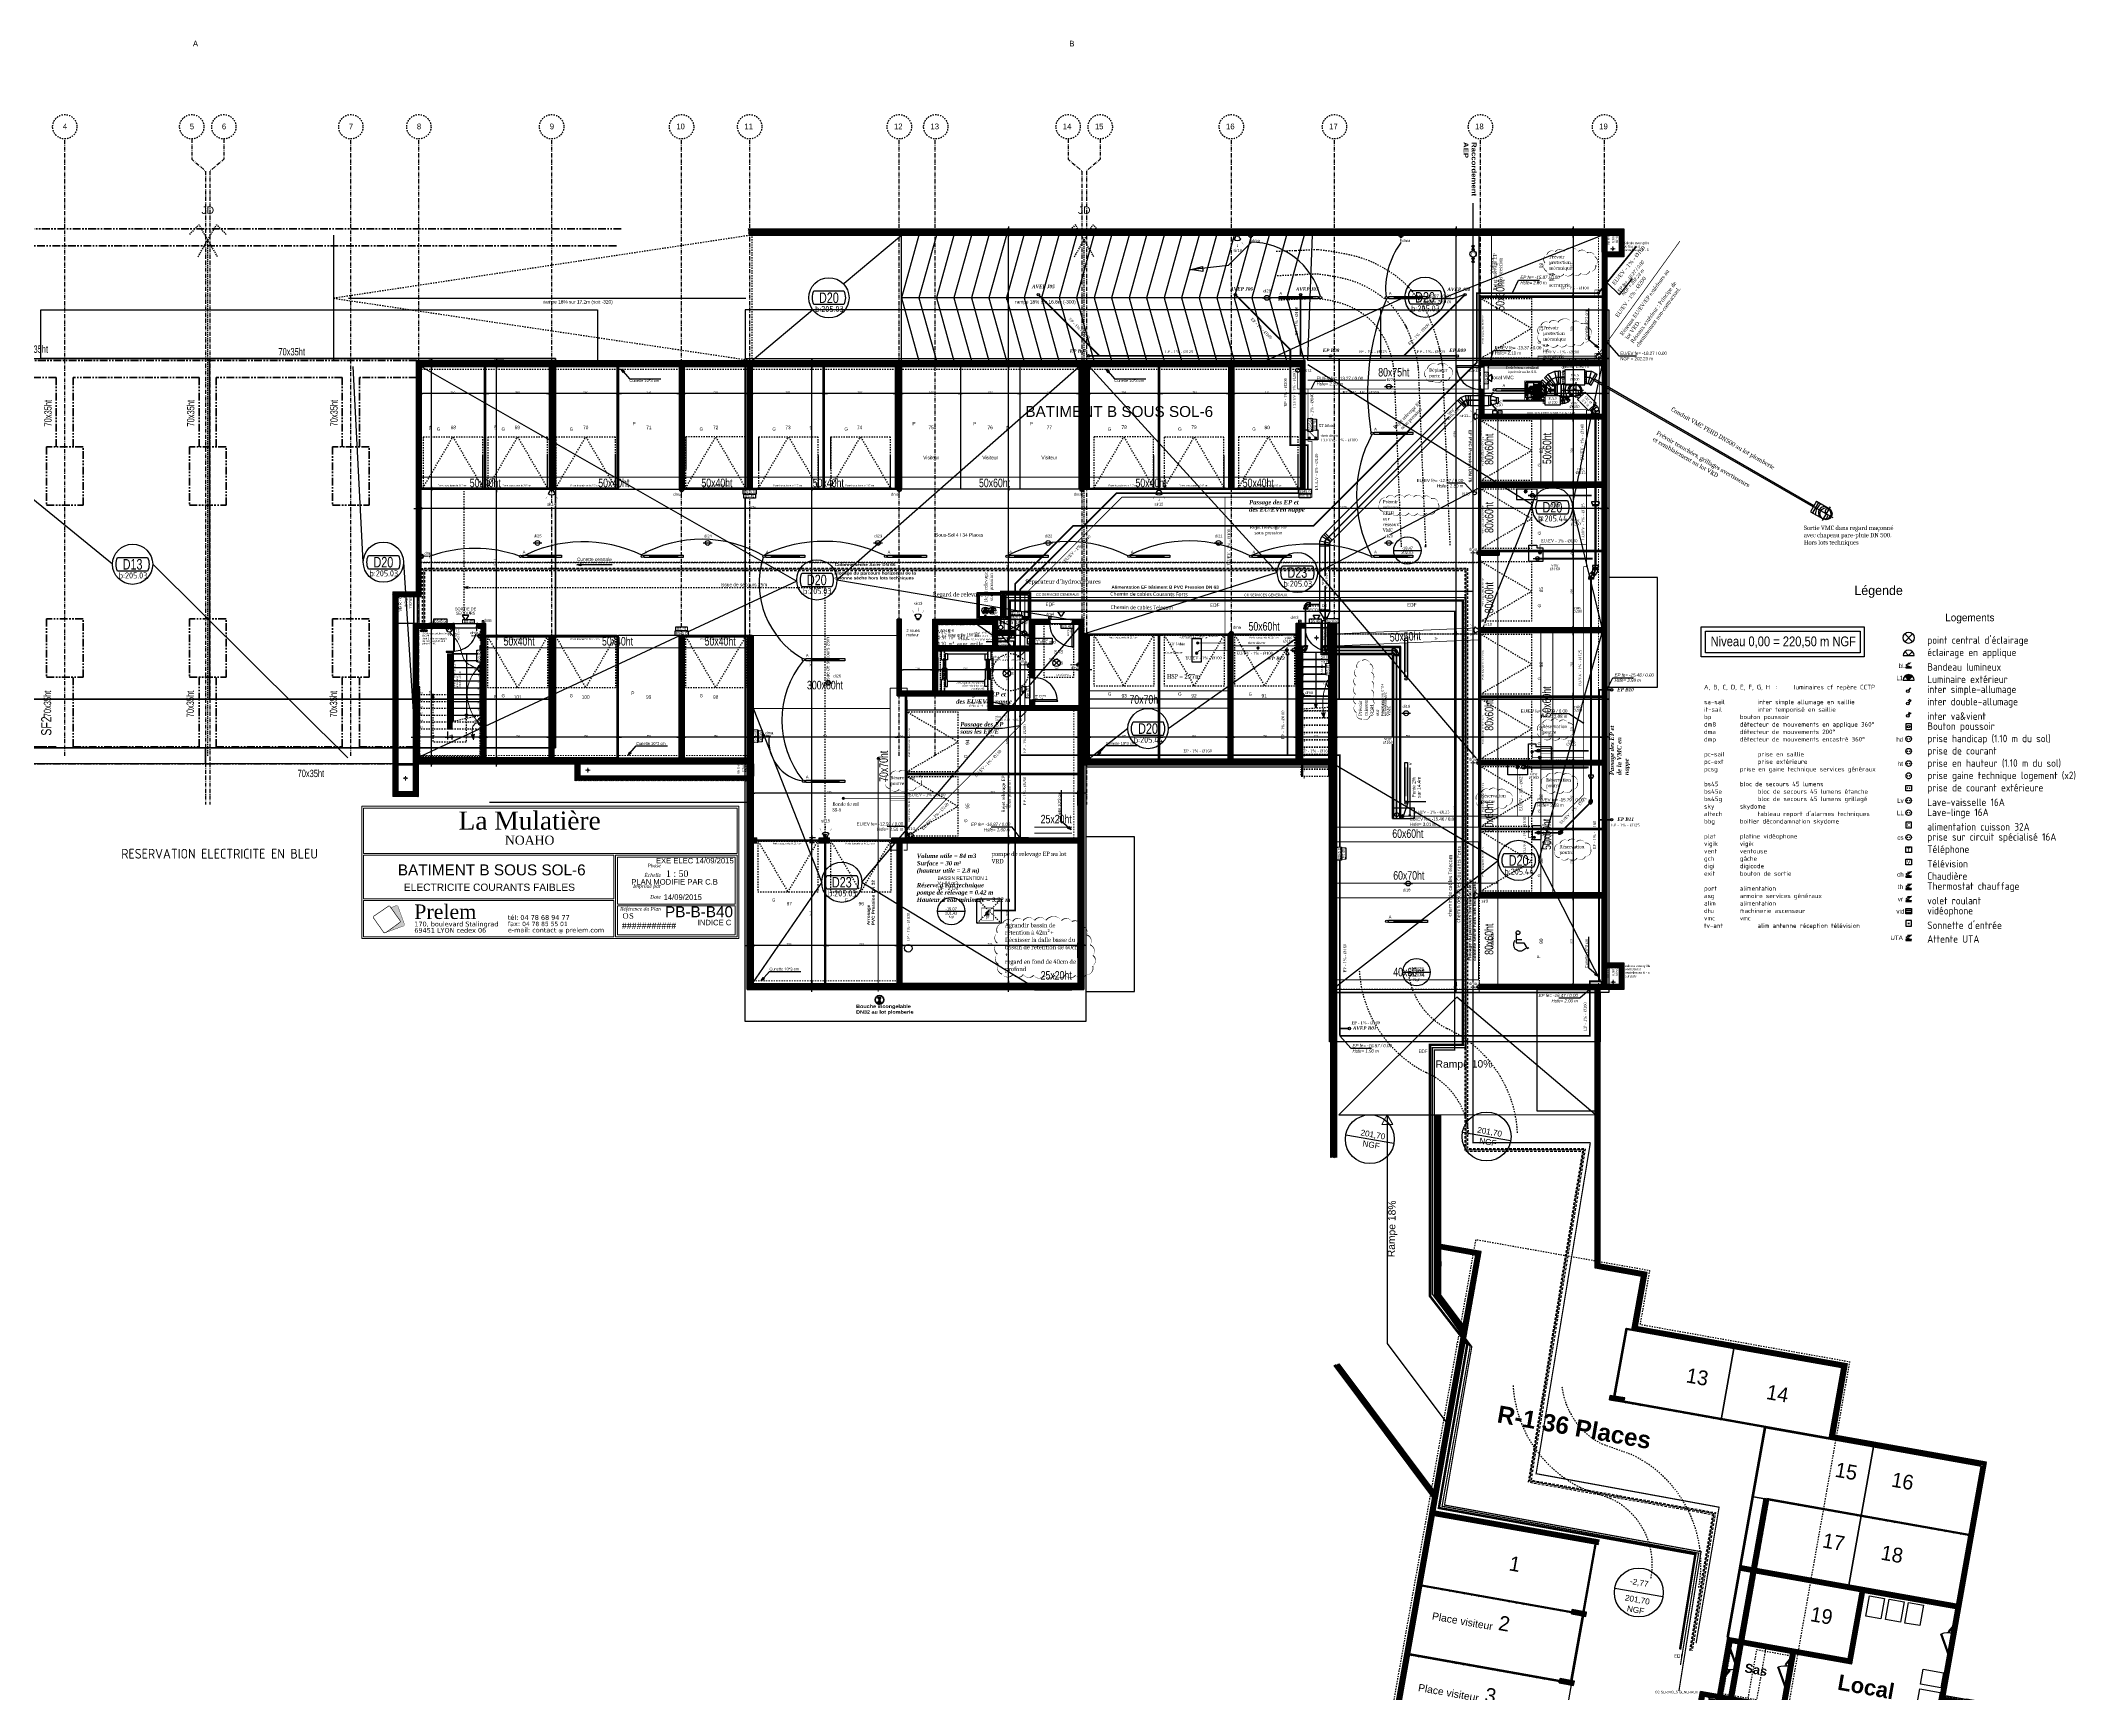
# Model space of a CAD drawing. Header units: centimetres. Extents: x 2452 to 16512, y -4226 to 6371.
# Drawn here: x 5522 to 13886, y -568 to 6224 of the extents above; entities that cross this region are included whole.
import ezdxf
from ezdxf import colors
from ezdxf.entities.mleader import LeaderData, LeaderLine
from ezdxf.enums import TextEntityAlignment as Align
from ezdxf.math import Vec2, Vec3

# ---------------------------------------------------------------- set-up
doc = ezdxf.new("R2010")
doc.units = ezdxf.units.CM
doc.header["$PDMODE"] = 67
for name, pattern in [('ACAD_ISO02W100', [15, 12, -3]), ('INTERROMPU2', [9.525, 6.35, -3.175]), ('PHANTOM', [63.5, 31.75, -6.35, 6.35, -6.35, 6.35, -6.35]), ('prelem_vmc', [0.282222, 0.141111, -0.141111]), ('prlm_ef', [0.165, 0.1, -0.065]), ('prlm_ep', [2.5, 1.25, -0.25, 0.25, -0.25, 0.25, -0.25]), ('prlm_eu', [2, 1.25, -0.25, 0.25, -0.25]), ('Style de ligne -1', [0.41664, 0.20828, -0.20836]), ('Style de ligne -11', [0.347222, 0.20828, -0.138942]), ('Style de ligne -13', [0.147638, 0.098425, -0.049213]), ('Style de ligne -17', [0.347222, 0.20828, -0.138942]), ('Style de ligne -6', [1.04164, 0.625, -0.20828, 0.06943, -0.13893]), ('VW-01', [0.41656, 0.20828, -0.20828])]:
    doc.linetypes.add(name, pattern=pattern)
doc.layers.get('0').update_dxf_attribs({"color": 252, "lineweight": 18})
for name, color, linetype, lineweight in [('01_poutres', 40, 'Continuous', 20), ('01_sem', 252, 'INTERROMPU2', 35), ('01_texte_repere', 252, 'Continuous', 20), ('_GAZELEC-RESERVATION', 1, 'Continuous', 18), ('_GAZELEC-RESERVATION 2', 6, 'Continuous', 18), ('prlm-ELEC-BT', 1, 'Continuous', 25), ('prlm-ELEC-CFO', 1, 'Continuous', 25), ('prlm-ELEC-SSI', 6, 'Continuous', 25), ('prlm-TELECOM', 3, 'Continuous', 25), ('prlm-ZCARTOUCHE', 7, 'Continuous', 13), ('RESERAVTION', 5, 'Continuous', 30)]:
    doc.layers.add(name, color=color, linetype=linetype, lineweight=lineweight)
for name, color, linetype in [('01_texte', 252, 'Continuous'), ('B GÈnÈral_Hatch', 252, 'Continuous'), ('B Général', 252, 'Continuous'), ('C ANNOTATIONS-cotation', 252, 'Continuous'), ('C ANNOTATIONS-cotation_Hatch', 252, 'Continuous'), ('C ANNOTATIONS-Niveaux', 252, 'Continuous'), ('C ANNOTATIONS-prestations', 252, 'Continuous'), ('C ANNOTATIONS-texte', 252, 'Continuous'), ('C ANNOTATIONS-texte_Hatch', 252, 'Continuous'), ('D SURFACES-shab', 252, 'Continuous'), ('prlm-BA', 30, 'Continuous'), ('prlm-CHAUFF', 30, 'Continuous'), ('prlm-EAU-EF', 161, 'Continuous'), ('prlm-EAU-EP', 141, 'Continuous'), ('prlm-EAU-EPEXT', 145, 'Continuous'), ('prlm-EAU-EUEV', 25, 'Continuous'), ('prlm-ELEC-CFA', 181, 'Continuous'), ('prlm-GT', 242, 'Continuous'), ('prlm-MOD', 64, 'Continuous'), ('prlm-MOD-PB', 123, 'Continuous'), ('prlm-VMC', 93, 'Continuous')]:
    doc.layers.add(name, color=color, linetype=linetype)
doc.layers.add('prlm-ZEROPLOT', color=254, linetype='Continuous', plot=False)
doc.styles.add('Arial', font='arial.ttf')
doc.styles.add('Arial Narrow', font='ARIALN.TTF')
doc.styles.add('CEDREP', font='GILC____.TTF')
doc.styles.add('CEDTXT', font='isocp.shx')
doc.styles.add('Century Gothic', font='GOTHIC.TTF')
doc.styles.add('CHAUFF', font='trebucbi.ttf', dxfattribs={"height": 0.001})
doc.styles.add('Eurostile', font='Eurosti.TTF')
doc.styles.add('Eurostile (bold)', font='Eurostib.TTF')
doc.styles.add('Eurostile (italic)', font='Eurostib.TTF')
doc.styles.add('Futura Book', font='')
doc.styles.add('Geneva', font='arial.ttf')
doc.styles.add('Geneva (bold)', font='arialbd.ttf')
doc.styles.add('Helvetica', font='arial.ttf')
doc.styles.add('Helvetica (bold)', font='arialbd.ttf')
doc.styles.add('prlm-eau-ef', font='ariblk.ttf', dxfattribs={"height": 18})
doc.styles.add('prlm-eau-ep', font='timesbi.ttf', dxfattribs={"height": 18})
doc.styles.add('prlm-eau-euev', font='pala.ttf', dxfattribs={"height": 18})
doc.styles.add('prlm-elec-cfa', font='comic.ttf', dxfattribs={"height": 0.12})
doc.styles.add('prlm-elec-cfo', font='comic.ttf', dxfattribs={"height": 12})
doc.styles.add('prlm-elec-ssi', font='comic.ttf', dxfattribs={"height": 12})
doc.styles.add('prlm-georgia', font='georgia.ttf', dxfattribs={"height": 1.8})
doc.styles.add('prlm-heavy', font='ariblk.ttf', dxfattribs={"height": 18})
doc.styles.add('prlm-mod', font='cambriaz.ttf', dxfattribs={"height": 18})
doc.styles.add('prlm-narrow', font='swissc.ttf', dxfattribs={"height": 10})
doc.styles.add('prlm-verdana', font='verdana.ttf', dxfattribs={"height": 0.9})
doc.styles.add('prlm-vmc', font='pala.ttf', dxfattribs={"height": 14})
doc.styles.get("Standard").update_dxf_attribs({"font": 'isocp.shx', "height": 15})
doc.styles.get('Futura Book').set_extended_font_data('Futura Book')
doc.dimstyles.new('100é', dxfattribs={"dimtxt": 8.470801, "dimasz": 6.232178, "dimexe": 10, "dimexo": 25, "dimgap": 1, "dimtad": 1, "dimdec": 1, "dimtxsty": 'Eurostile', "dimblk": 'VW_SLASH', "dimblk1": 'VW_SLASH', "dimblk2": 'VW_SLASH', "dimcen": 0, "dimdle": 10, "dimazin": 0, "dimtfac": 1, "dimtdec": 1, "dimtix": 1, "dimtmove": 0, "dimatfit": 0, "dimldrblk": 'VW_FILLEDARROW', "dimfxl": 50.8, "dimfxlon": 1, "dimfrac": 2, "dimtolj": 1, "dimarcsym": 0})
doc.dimstyles.new('ISO-25', dxfattribs={"dimtxt": 2.5, "dimasz": 2.5, "dimexe": 1.25, "dimexo": 0.625, "dimtad": 1, "dimtxsty": 'Standard', "dimcen": 2.5, "dimadec": 0, "dimazin": 0, "dimtfac": 1, "dimtmove": 0, "dimatfit": 3, "dimfxl": 1, "dimarcsym": 0})
pattern_1 = [(45, (0, 0), (2.4253472, -2.6458333), [])]
pattern_2 = [(214.918695, (0, 0), (4.5793076, -6.5597212), []), (304.918695, (0, 0), (-6.5597212, -4.5793076), [])]
pattern_3 = [(34.918695, (0, 0), (-4.5793076, 6.559721), []), (124.918695, (0, 0), (6.559721, 4.5793076), [])]
pattern_4 = [(124.918695, (0, 0), (-6.559721, -4.5793076), []), (214.918695, (0, 0), (-4.5793076, 6.559721), [])]
pattern_5 = [(45, (9.2945, 0), (-1.5617376, 1.952172), [])]

# ---------------------------------------------------------------- blocks, each defined once
blk = doc.blocks.new('Parking Spaces')
at = {"layer": 'B Général', "linetype": 'Continuous'}
for p, q in [((0, 0), (0, 500)), ((295.5, 0), (295.5, 500)), ((295.5, 0), (295.5, 500)), ((591, 0), (591, 500))]:
    blk.add_line(p, q, dxfattribs=at)
at = {"layer": 'B Général', "extrusion": (0, 0, -1), "char_height": 14.118, "attachment_point": 5, "text_direction": (-1, 0, 0), "line_spacing_factor": 0.894142, "style": 'Eurostile'}
for s, insert in [('96', (147.75, 250)), ('97', (443.25, 250))]:
    blk.add_mtext(s, dxfattribs=dict(at, insert=insert))
blk = doc.blocks.new('Parking Spaces-1')
at = {"layer": 'B Général', "linetype": 'Continuous'}
for p, q in [((0, 0), (0, 500)), ((263, 0), (263, 500)), ((263, 0), (263, 500)), ((526, 0), (526, 500)), ((0, 0), (263, 0)), ((263, 0), (526, 0))]:
    blk.add_line(p, q, dxfattribs=at)
at = {"layer": 'B Général', "extrusion": (0, 0, -1), "char_height": 14.12, "attachment_point": 5, "text_direction": (1, 0, 0), "line_spacing_factor": 0.894142, "style": 'Eurostile'}
for s, insert in [('68', (131.5, 250)), ('69', (394.5, 250))]:
    blk.add_mtext(s, dxfattribs=dict(at, insert=insert))
blk = doc.blocks.new('Parking Spaces-2')
at = {"layer": 'B Général', "linetype": 'Continuous'}
for p, q in [((0, 0), (0, 500)), ((250, 0), (250, 500)), ((0, 0), (250, 0))]:
    blk.add_line(p, q, dxfattribs=at)
at = {"layer": 'B Général', "extrusion": (0, 0, -1), "insert": (125, 250), "char_height": 14.12, "attachment_point": 5, "text_direction": (1, 0, 0), "line_spacing_factor": 0.894142, "style": 'Eurostile'}
blk.add_mtext('71', dxfattribs=at)
blk = doc.blocks.new('Parking Spaces-3')
at = {"layer": 'B Général', "linetype": 'Continuous'}
for p, q in [((0, 0), (0, 500)), ((294.5, 0), (294.5, 500)), ((294.5, 0), (294.5, 500)), ((589, 0), (589, 500)), ((0, 0), (294.5, 0)), ((294.5, 0), (589, 0))]:
    blk.add_line(p, q, dxfattribs=at)
at = {"layer": 'B Général', "extrusion": (0, 0, -1), "char_height": 14.118, "attachment_point": 5, "text_direction": (1, 0, 0), "line_spacing_factor": 0.894142, "style": 'Eurostile'}
for s, insert in [('73', (147.25, 250)), ('74', (441.75, 250))]:
    blk.add_mtext(s, dxfattribs=dict(at, insert=insert))
blk = doc.blocks.new('Parking Spaces-4')
at = {"layer": 'B Général', "linetype": 'Continuous'}
for p, q in [((0, 0), (0, 500)), ((287, 0), (287, 500)), ((287, 0), (287, 500)), ((574, 0), (574, 500)), ((0, 0), (287, 0)), ((287, 0), (574, 0))]:
    blk.add_line(p, q, dxfattribs=at)
at = {"layer": 'B Général', "extrusion": (0, 0, -1), "char_height": 14.12, "attachment_point": 5, "text_direction": (1, 0, 0), "line_spacing_factor": 0.894142, "style": 'Eurostile'}
for s, insert in [('78', (143.5, 250)), ('79', (430.5, 250))]:
    blk.add_mtext(s, dxfattribs=dict(at, insert=insert))
blk = doc.blocks.new('Parking Spaces-5')
at = {"layer": 'B Général', "linetype": 'Continuous'}
for p, q in [((0, 0), (0, 500)), ((251, 0), (251, 500)), ((251, 0), (251, 500)), ((516, 0), (516, 500)), ((0, 0), (251, 0)), ((251, 0), (516, 0))]:
    blk.add_line(p, q, dxfattribs=at)
at = {"layer": 'B Général', "extrusion": (0, 0, -1), "char_height": 14.12, "attachment_point": 5, "text_direction": (1, 0, 0), "line_spacing_factor": 0.894142, "style": 'Eurostile'}
for s, insert in [('81', (125.5, 250)), ('82', (383.5, 250))]:
    blk.add_mtext(s, dxfattribs=dict(at, insert=insert))
blk = doc.blocks.new('Parking Spaces-6')
at = {"layer": 'B Général', "linetype": 'Continuous'}
for p, q in [((0, 0), (0, 500)), ((260, 0), (260, 500)), ((0, 0), (260, 0))]:
    blk.add_line(p, q, dxfattribs=at)
at = {"layer": 'B Général', "insert": (130, 250), "char_height": 14.12, "attachment_point": 5, "line_spacing_factor": 0.894142, "style": 'Eurostile'}
blk.add_mtext('83', dxfattribs=at)
blk = doc.blocks.new('Parking Spaces-7')
at = {"layer": 'B Général', "linetype": 'Continuous'}
for p, q in [((0, 0), (0, 500)), ((260, 0), (260, 500)), ((0, 0), (260, 0))]:
    blk.add_line(p, q, dxfattribs=at)
at = {"layer": 'B Général', "insert": (130, 250), "char_height": 14.12, "attachment_point": 5, "line_spacing_factor": 0.894142, "style": 'Eurostile'}
blk.add_mtext('84', dxfattribs=at)
blk = doc.blocks.new('Parking Spaces-8')
at = {"layer": 'B Général', "linetype": 'Continuous'}
for p, q in [((0, 0), (0, 500)), ((313, 0), (313, 500)), ((0, 0), (313, 0))]:
    blk.add_line(p, q, dxfattribs=at)
at = {"layer": 'B Général', "insert": (156.5, 250), "char_height": 14.12, "attachment_point": 5, "line_spacing_factor": 0.894142, "style": 'Eurostile'}
blk.add_mtext('85', dxfattribs=at)
blk = doc.blocks.new('Parking Spaces-9')
at = {"layer": 'B Général', "linetype": 'Continuous'}
for p, q in [((0, 0), (0, 500)), ((263, 0), (263, 500)), ((263, 0), (263, 500)), ((526, 0), (526, 500)), ((0, 0), (263, 0)), ((263, 0), (526, 0))]:
    blk.add_line(p, q, dxfattribs=at)
at = {"layer": 'B Général', "extrusion": (0, 0, -1), "char_height": 14.12, "attachment_point": 5, "text_direction": (1, 0, 0), "line_spacing_factor": 0.894142, "style": 'Eurostile'}
for s, insert in [('86', (131.5, 250)), ('87', (394.5, 250))]:
    blk.add_mtext(s, dxfattribs=dict(at, insert=insert))
blk = doc.blocks.new('Parking Spaces-10')
at = {"layer": 'B Général', "linetype": 'Continuous'}
for p, q in [((0, 0), (0, 500)), ((263, 0), (263, 500)), ((263, 0), (263, 500)), ((526, 0), (526, 500)), ((0, 0), (263, 0)), ((263, 0), (526, 0))]:
    blk.add_line(p, q, dxfattribs=at)
at = {"layer": 'B Général', "extrusion": (0, 0, -1), "char_height": 14.12, "attachment_point": 5, "text_direction": (1, 0, 0), "line_spacing_factor": 0.894142, "style": 'Eurostile'}
for s, insert in [('88', (131.5, 250)), ('89', (394.5, 250))]:
    blk.add_mtext(s, dxfattribs=dict(at, insert=insert))
blk = doc.blocks.new('Parking Spaces-11')
at = {"layer": 'B Général', "linetype": 'Continuous'}
for p, q in [((0, 0), (0, 500)), ((274, 0), (274, 500)), ((0, 0), (274, 0))]:
    blk.add_line(p, q, dxfattribs=at)
at = {"layer": 'B Général', "insert": (137, 250), "char_height": 14.12, "attachment_point": 5, "rotation": 180, "line_spacing_factor": 0.894142, "style": 'Eurostile'}
blk.add_mtext('80', dxfattribs=at)
blk = doc.blocks.new('Groupe-1')
at = {"layer": 'B GÈnÈral_Hatch', "linetype": 'Continuous'}
blk.add_hatch(color=250, dxfattribs=at).paths.add_polyline_path([(7276.7, 3456.6), (7272.5, 3440.7), (7268.2, 3456.6)])
at = {"layer": 'C ANNOTATIONS-cotation_Hatch', "linetype": 'Continuous'}
blk.add_hatch(color=250, dxfattribs=at).paths.add_polyline_path([(7130.2, 3523.5), (7134.5, 3539.4), (7138.7, 3523.5)])
at = {"layer": 'B Général', "linetype": 'Continuous'}
for p, q in [((7212.5, 3704.4), (7332.5, 3704.4)), ((7272.5, 3704.4), (7272.5, 3440.7)), ((7212.5, 3676.4), (7332.5, 3676.4)), ((7212.5, 3648.4), (7332.5, 3648.4)), ((7212.5, 3620.4), (7332.5, 3620.4)), ((7212.5, 3592.4), (7332.5, 3592.4)), ((7212.5, 3564.4), (7332.5, 3564.4)), ((7212.5, 3536.4), (7332.5, 3536.4)), ((7212.5, 3508.4), (7332.5, 3508.4)), ((7212.5, 3480.4), (7332.5, 3480.4)), ((7212.5, 3452.4), (7332.5, 3452.4))]:
    blk.add_line(p, q, dxfattribs=at)
at = {"layer": 'B Général', "linetype": 'VW-01', "ltscale": 25.4}
for p, q in [((7074.5, 3536.4), (7194.5, 3536.4)), ((7074.5, 3508.4), (7194.5, 3508.4)), ((7074.5, 3480.4), (7194.5, 3480.4)), ((7074.5, 3452.4), (7194.5, 3452.4)), ((7212.5, 3425.7), (7332.5, 3453.6)), ((7074.5, 3424.4), (7194.5, 3424.4)), ((7074.5, 3396.4), (7194.5, 3396.4)), ((7212.5, 3424.4), (7332.5, 3424.4)), ((7212.5, 3396.4), (7332.5, 3396.4))]:
    blk.add_line(p, q, dxfattribs=at)
at = {"layer": 'B Général', "linetype": 'Continuous', "flags": 128}
for points in [[(7332.5, 3736.4), (7332.5, 3276.4), (7074.5, 3276.4), (7074.5, 3568.3)], [(7332.5, 3453.6), (7332.5, 3704.4), (7212.5, 3704.4), (7212.5, 3425.7)]]:
    blk.add_lwpolyline(points, dxfattribs=at)
for points in [[(7218.4, 3713.6), (7188.5, 3713.6), (7188.5, 3710.6), (7215.5, 3710.6), (7215.5, 3695.2), (7215.5, 3695.2), (7215.5, 3426.4), (7218.5, 3427.1)], [(7326.5, 3736.4), (7326.5, 3452.2), (7329.5, 3452.9), (7329.5, 3736.4)]]:
    blk.add_lwpolyline(points, close=True, dxfattribs=at)
at = {"layer": 'B Général', "linetype": 'VW-01', "ltscale": 25.4, "flags": 128}
blk.add_lwpolyline([(7329.5, 3452.9), (7326.5, 3452.2), (7326.5, 3282.4), (7087.6, 3282.4), (7080.5, 3289.5), (7080.5, 3568.3), (7077.5, 3568.3), (7077.5, 3288.2), (7086.3, 3279.4), (7329.5, 3279.4)], close=True, dxfattribs=at)
at = {"layer": 'B Général', "flags": 128}
blk.add_lwpolyline([(7276.7, 3456.6), (7272.5, 3440.7), (7268.2, 3456.6)], close=True, dxfattribs=at)
at = {"layer": 'B Général', "linetype": 'Continuous'}
blk.add_circle((7079, 3280.6), 3.25, dxfattribs=at)
at = {"layer": 'C ANNOTATIONS-cotation', "linetype": 'VW-01', "ltscale": 25.4, "flags": 128}
blk.add_lwpolyline([(7080.5, 3289.5), (7080.5, 3568.3), (7077.5, 3568.3), (7077.5, 3288.2), (7086.3, 3279.4), (7194.5, 3279.4), (7194.5, 3282.4), (7087.6, 3282.4)], close=True, dxfattribs=at)
at = {"layer": 'C ANNOTATIONS-cotation', "flags": 128}
blk.add_lwpolyline([(7130.2, 3523.5), (7134.5, 3539.4), (7138.7, 3523.5)], close=True, dxfattribs=at)
at = {"layer": 'C ANNOTATIONS-cotation', "linetype": 'VW-01', "ltscale": 25.4, "flags": 128}
blk.add_lwpolyline([(7134.5, 3539.4), (7134.5, 3342), (7272.5, 3342), (7272.5, 3440.8)], dxfattribs=at)
at = {"layer": 'C ANNOTATIONS-prestations', "char_height": 7.06, "attachment_point": 2, "line_spacing_factor": 0.894142, "style": 'Eurostile'}
for s, insert in [('1', (7321, 3703.1)), ('4', (7321, 3619.1)), ('3', (7321, 3647.1)), ('2', (7321, 3675.1)), ('18', (7087.5, 3545.6)), ('17', (7087.5, 3517.6)), ('5', (7321, 3591.1)), ('6', (7321, 3563.1)), ('7', (7321, 3535.1)), ('16', (7087.5, 3489.6)), ('15', (7087.5, 3461.6)), ('14', (7087.5, 3433.6)), ('10', (7317.8, 3451.1)), ('8', (7321, 3507.1)), ('9', (7321, 3479.1)), ('13', (7087.5, 3405.6)), ('11', (7317.8, 3423.1)), ('12', (7317.8, 3395.1))]:
    blk.add_mtext(s, dxfattribs=dict(at, insert=insert))
blk = doc.blocks.new('Porte basculante ht200cm')
at = {"layer": 'B Général', "linetype": 'Style de ligne -1', "ltscale": 25.4}
for p, q in [((-123, -2.5), (0, -212.5)), ((0, -212.5), (123, -2.5))]:
    blk.add_line(p, q, dxfattribs=at)
at = {"layer": 'B Général', "linetype": 'Continuous', "flags": 128}
for points in [[(-128, 2.5), (128, 2.5), (128, -2.5), (-128, -2.5)], [(-123, 2.5), (123, 2.5), (123, -0.5), (-123, -0.5)]]:
    blk.add_lwpolyline(points, close=True, dxfattribs=at)
at = {"layer": 'B Général', "flags": 128}
for points in [[(-128, 2.5), (-123, 2.5), (-123, -2.5), (-128, -2.5)], [(123, 2.5), (128, 2.5), (128, -2.5), (123, -2.5)]]:
    blk.add_lwpolyline(points, close=True, dxfattribs=at)
at = {"layer": 'B Général', "linetype": 'Style de ligne -1', "ltscale": 25.4, "flags": 128}
blk.add_lwpolyline([(-123, -2.5), (123, -2.5), (123, -212.5), (-123, -212.5)], close=True, dxfattribs=at)
at = {"layer": 'B Général', "insert": (-66, -238.4), "char_height": 12.9, "attachment_point": 1, "line_spacing_factor": 0.894142, "style": 'Eurostile'}
blk.add_mtext('G', dxfattribs=at)
at = {"layer": 'C ANNOTATIONS-prestations', "insert": (-62.6, -9), "char_height": 7.059, "attachment_point": 1, "line_spacing_factor": 0.894142, "style": 'Eurostile'}
blk.add_mtext('Porte basculante ht 217 cm', dxfattribs=at)
blk = doc.blocks.new('PP 93_204 PF1_2h mur20')
at = {"layer": 'B GÈnÈral_Hatch', "linetype": 'Continuous'}
h = blk.add_hatch(dxfattribs=at)
h.set_pattern_fill('50_BETON', color=256, style=0, pattern_type=2)
h.set_pattern_definition(pattern_1)
edge = h.paths.add_edge_path()
edge.add_line((-51.6, -9), (-50.9, -8.4))
edge.add_line((-50.9, -8.4), (-50.9, -8.4))
edge.add_arc((-50.8, -8.5), 0.2, 48.99091, 131.00909, ccw=False)
edge.add_line((-50.7, -8.4), (-50.7, -8.4))
edge.add_line((-50.7, -8.4), (-50.1, -8.9))
edge.add_line((-50.1, -8.9), (-50.1, -8.9))
edge.add_arc((-50.1, -8.8), 0.05, 228.99091, 270)
edge.add_line((-50.1, -8.9), (-50.1, -8.9))
edge.add_line((-50.1, -8.9), (-46.7, -8.9))
edge.add_line((-46.7, -8.9), (-46.7, -8.9))
edge.add_arc((-46.7, -8.8), 0.0435, 270, 360)
edge.add_line((-46.7, -8.8), (-46.7, 2.7))
edge.add_arc((-46.5, 2.7), 0.174, 90, 180, ccw=False)
edge.add_line((-46.5, 2.9), (-46.5, 2.9))
edge.add_line((-46.5, 2.9), (-44.9, 2.9))
edge.add_line((-44.9, 2.9), (-44.9, 2.9))
edge.add_arc((-44.9, 2.9), 0.0435, 270, 360)
edge.add_line((-44.9, 2.9), (-44.9, 6))
edge.add_arc((-44.9, 6), 0.0435, 0, 90)
edge.add_line((-44.9, 6), (-44.9, 6))
edge.add_line((-44.9, 6), (-46.5, 6))
edge.add_line((-46.5, 6), (-46.5, 6))
edge.add_arc((-46.5, 6.2), 0.174, 180, 270, ccw=False)
edge.add_line((-46.7, 6.2), (-46.7, 8.8))
edge.add_arc((-46.7, 8.8), 0.0435, 0, 90)
edge.add_line((-46.7, 8.9), (-46.7, 8.9))
edge.add_line((-46.7, 8.9), (-50.1, 8.9))
edge.add_line((-50.1, 8.9), (-50.1, 8.9))
edge.add_arc((-50.1, 8.8), 0.05, 90, 131.00909)
edge.add_line((-50.1, 8.9), (-50.1, 8.9))
edge.add_line((-50.1, 8.9), (-50.7, 8.4))
edge.add_line((-50.7, 8.4), (-50.7, 8.4))
edge.add_arc((-50.8, 8.5), 0.2, 233.09668, 311.00909, ccw=False)
edge.add_line((-50.9, 8.4), (-50.9, 8.4))
edge.add_line((-50.9, 8.4), (-51.4, 8.8))
edge.add_line((-51.4, 8.8), (-51.4, 8.8))
edge.add_line((-51.4, 8.8), (-51.6, 9))
edge.add_line((-51.6, 9), (-51.6, -9))
h = blk.add_hatch(dxfattribs=at)
h.set_pattern_fill('50_BETON', color=256, style=0, pattern_type=2)
h.set_pattern_definition(pattern_1)
edge = h.paths.add_edge_path()
edge.add_line((51.6, -9), (50.9, -8.4))
edge.add_line((50.9, -8.4), (50.9, -8.4))
edge.add_arc((50.8, -8.5), 0.2, 48.99091, 131.00909)
edge.add_line((50.7, -8.4), (50.7, -8.4))
edge.add_line((50.7, -8.4), (50.1, -8.9))
edge.add_line((50.1, -8.9), (50.1, -8.9))
edge.add_arc((50.1, -8.8), 0.05, 270, 311.00909, ccw=False)
edge.add_line((50.1, -8.9), (50.1, -8.9))
edge.add_line((50.1, -8.9), (46.7, -8.9))
edge.add_line((46.7, -8.9), (46.7, -8.9))
edge.add_arc((46.7, -8.8), 0.0435, 180, 270, ccw=False)
edge.add_line((46.7, -8.8), (46.7, 2.7))
edge.add_arc((46.5, 2.7), 0.174, 0, 90)
edge.add_line((46.5, 2.9), (46.5, 2.9))
edge.add_line((46.5, 2.9), (44.9, 2.9))
edge.add_line((44.9, 2.9), (44.9, 2.9))
edge.add_arc((44.9, 2.9), 0.0435, 180, 270, ccw=False)
edge.add_line((44.9, 2.9), (44.9, 6))
edge.add_arc((44.9, 6), 0.0435, 90, 180, ccw=False)
edge.add_line((44.9, 6), (44.9, 6))
edge.add_line((44.9, 6), (46.5, 6))
edge.add_line((46.5, 6), (46.5, 6))
edge.add_arc((46.5, 6.2), 0.174, 270, 360)
edge.add_line((46.7, 6.2), (46.7, 8.8))
edge.add_arc((46.7, 8.8), 0.0435, 90, 180, ccw=False)
edge.add_line((46.7, 8.9), (46.7, 8.9))
edge.add_line((46.7, 8.9), (50.1, 8.9))
edge.add_line((50.1, 8.9), (50.1, 8.9))
edge.add_arc((50.1, 8.8), 0.05, 48.99091, 90, ccw=False)
edge.add_line((50.1, 8.9), (50.1, 8.9))
edge.add_line((50.1, 8.9), (50.7, 8.4))
edge.add_line((50.7, 8.4), (50.7, 8.4))
edge.add_arc((50.8, 8.5), 0.2, 228.99091, 306.90332)
edge.add_line((50.9, 8.4), (50.9, 8.4))
edge.add_line((50.9, 8.4), (51.4, 8.8))
edge.add_line((51.4, 8.8), (51.4, 8.8))
edge.add_line((51.4, 8.8), (51.6, 9))
edge.add_line((51.6, 9), (51.6, -9))
at = {"layer": 'B Général', "linetype": 'Style de ligne -13', "ltscale": 25.4}
for p, q in [((46.7, 9), (-46.7, 9)), ((46.7, -9), (-46.7, -9))]:
    blk.add_line(p, q, dxfattribs=at)
at = {"layer": 'B Général', "linetype": 'Continuous', "flags": 128}
for points in [[(45, 12), (48.5, 12), (48.5, 10), (50, 10), (50, 106), (48.5, 106), (48.5, 104), (45, 104)], [(0, -20.5), (-14, -41.9), (14, -41.9)]]:
    blk.add_lwpolyline(points, close=True, dxfattribs=at)
for points in [[(-46.5, 8.8), (-46.5, 6.2, 0.414214), (-46.5, 6.1), (-46.5, 6.1), (-44.9, 6.1), (-44.9, 6.1, -0.414214), (-44.7, 6), (-44.7, 2.9, -0.414214), (-44.9, 2.7), (-44.9, 2.7), (-46.5, 2.7), (-46.5, 2.7, 0.414214), (-46.5, 2.7), (-46.5, -8.8, -0.414214), (-46.7, -9), (-46.7, -9), (-50.1, -9), (-50.1, -9, -0.18087), (-50.2, -9), (-50.2, -8.9), (-50.8, -8.5), (-50.8, -8.5, 0.373975), (-50.8, -8.5), (-50.8, -8.5), (-51.5, -9), (-51.6, -9), (-50.9, -8.4), (-50.9, -8.4, -0.373975), (-50.7, -8.4), (-50.7, -8.4), (-50.1, -8.9), (-50.1, -8.9, 0.18087), (-50.1, -8.9), (-50.1, -8.9), (-46.7, -8.9), (-46.7, -8.9, 0.414214), (-46.7, -8.8), (-46.7, 2.7, -0.414214), (-46.5, 2.9), (-46.5, 2.9), (-44.9, 2.9), (-44.9, 2.9, 0.414214), (-44.9, 2.9), (-44.9, 6, 0.414214), (-44.9, 6), (-44.9, 6), (-46.5, 6), (-46.5, 6, -0.414214), (-46.7, 6.2), (-46.7, 8.8, 0.414214), (-46.7, 8.9), (-46.7, 8.9), (-50.1, 8.9), (-50.1, 8.9, 0.18087), (-50.1, 8.9), (-50.1, 8.9), (-50.7, 8.4), (-50.7, 8.4, -0.353689), (-50.9, 8.4), (-50.9, 8.4), (-51.4, 8.8), (-51.4, 8.8), (-51.6, 9), (-51.5, 9), (-50.9, 8.5, 0.385556), (-50.8, 8.5), (-50.8, 8.5), (-50.2, 8.9), (-50.2, 9, -0.18087), (-50.1, 9), (-50.1, 9), (-46.7, 9), (-46.7, 9, -0.414214)], [(46.5, 8.8), (46.5, 6.2, -0.414214), (46.5, 6.1), (46.5, 6.1), (44.9, 6.1), (44.9, 6.1, 0.414214), (44.7, 6), (44.7, 2.9, 0.414214), (44.9, 2.7), (44.9, 2.7), (46.5, 2.7), (46.5, 2.7, -0.414214), (46.5, 2.7), (46.5, -8.8, 0.414214), (46.7, -9), (46.7, -9), (50.1, -9), (50.1, -9, 0.18087), (50.2, -9), (50.2, -8.9), (50.8, -8.5), (50.8, -8.5, -0.373975), (50.8, -8.5), (50.8, -8.5), (51.5, -9), (51.6, -9), (50.9, -8.4), (50.9, -8.4, 0.373975), (50.7, -8.4), (50.7, -8.4), (50.1, -8.9), (50.1, -8.9, -0.18087), (50.1, -8.9), (50.1, -8.9), (46.7, -8.9), (46.7, -8.9, -0.414214), (46.7, -8.8), (46.7, 2.7, 0.414214), (46.5, 2.9), (46.5, 2.9), (44.9, 2.9), (44.9, 2.9, -0.414214), (44.9, 2.9), (44.9, 6, -0.414214), (44.9, 6), (44.9, 6), (46.5, 6), (46.5, 6, 0.414214), (46.7, 6.2), (46.7, 8.8, -0.414214), (46.7, 8.9), (46.7, 8.9), (50.1, 8.9), (50.1, 8.9, -0.18087), (50.1, 8.9), (50.1, 8.9), (50.7, 8.4), (50.7, 8.4, 0.353689), (50.9, 8.4), (50.9, 8.4), (51.4, 8.8), (51.4, 8.8), (51.6, 9), (51.5, 9), (50.9, 8.5, -0.385556), (50.8, 8.5), (50.8, 8.5), (50.2, 8.9), (50.2, 9, 0.18087), (50.1, 9), (50.1, 9), (46.7, 9), (46.7, 9, 0.414214)]]:
    blk.add_lwpolyline(points, format="xyb", close=True, dxfattribs=at)
at = {"layer": 'B Général', "linetype": 'Continuous'}
blk.add_circle((48.5, 9.5), 0.5, dxfattribs=at)
blk.add_arc((48.5, 9.5), 94.5, 90, 181.23226, dxfattribs=at)
at = {"layer": 'C ANNOTATIONS-prestations', "insert": (25.2, 12.2), "char_height": 7.06, "attachment_point": 1, "rotation": 90, "line_spacing_factor": 0.894142, "style": 'Eurostile'}
blk.add_mtext('PP 93*204\\PPF 1/2h\\P', dxfattribs=at)
blk = doc.blocks.new('Objet Paramétrique')
at = {"layer": 'B Général', "linetype": 'Continuous'}
for p, q in [((0, 0), (0, 500)), ((287, 0), (287, 500)), ((574, 0), (574, 500))]:
    blk.add_line(p, q, dxfattribs=at)
at = {"layer": 'B Général', "extrusion": (0, 0, -1), "char_height": 14.12, "attachment_point": 5, "text_direction": (-1, 0, 0), "line_spacing_factor": 0.894142, "style": 'Eurostile'}
for s, insert in [('92', (143.5, 250)), ('93', (430.5, 250))]:
    blk.add_mtext(s, dxfattribs=dict(at, insert=insert))
blk = doc.blocks.new('Objet Paramétrique-1')
at = {"layer": 'B Général', "linetype": 'Continuous'}
for p, q in [((0, 0), (0, 500)), ((264, 0), (264, 500))]:
    blk.add_line(p, q, dxfattribs=at)
at = {"layer": 'B Général', "insert": (132, 250), "char_height": 14.12, "attachment_point": 5, "line_spacing_factor": 0.894142, "style": 'Eurostile'}
blk.add_mtext('91', dxfattribs=at)
blk = doc.blocks.new('Objet Paramétrique-2')
at = {"layer": 'B Général', "linetype": 'Continuous'}
for p, q in [((0, 0), (0, 500)), ((243, 0), (243, 500)), ((486, 0), (486, 500)), ((729, 0), (729, 500)), ((0, 0), (729, 0))]:
    blk.add_line(p, q, dxfattribs=at)
at = {"layer": 'B Général', "extrusion": (0, 0, -1), "char_height": 14.12, "attachment_point": 5, "text_direction": (1, 0, 0), "line_spacing_factor": 0.894142, "style": 'Eurostile'}
for s, insert in [('75', (121.5, 250)), ('76', (364.5, 250)), ('77', (607.5, 250))]:
    blk.add_mtext(s, dxfattribs=dict(at, insert=insert))
blk = doc.blocks.new('Objet Paramétrique-3')
at = {"layer": 'B Général', "linetype": 'Continuous'}
for p, q in [((0, 0), (0, 500)), ((250, 0), (250, 500)), ((0, 0), (250, 0))]:
    blk.add_line(p, q, dxfattribs=at)
at = {"layer": 'B Général', "insert": (125, 250), "char_height": 14.12, "attachment_point": 5, "line_spacing_factor": 0.894142, "style": 'Eurostile'}
blk.add_mtext('99', dxfattribs=at)
blk = doc.blocks.new('Objet Paramétrique-4')
at = {"layer": 'B Général', "linetype": 'Continuous'}
for p, q in [((0, 0), (0, 500)), ((260, 0), (260, 500)), ((0, 0), (260, 0))]:
    blk.add_line(p, q, dxfattribs=at)
at = {"layer": 'B Général', "extrusion": (0, 0, -1), "insert": (130, 250), "char_height": 14.12, "attachment_point": 5, "text_direction": (-1, 0, 0), "line_spacing_factor": 0.894142, "style": 'Eurostile'}
blk.add_mtext('101', dxfattribs=at)
blk = doc.blocks.new('Objet Paramétrique-5')
at = {"layer": 'B Général', "linetype": 'Continuous'}
for p, q in [((0, 0), (0, 500)), ((260, 0), (260, 500)), ((0, 0), (260, 0))]:
    blk.add_line(p, q, dxfattribs=at)
at = {"layer": 'B Général', "extrusion": (0, 0, -1), "insert": (130, 250), "char_height": 14.12, "attachment_point": 5, "text_direction": (-1, 0, 0), "line_spacing_factor": 0.894142, "style": 'Eurostile'}
blk.add_mtext('100', dxfattribs=at)
blk = doc.blocks.new('Groupe-2-1')
at = {"layer": 'B Général', "linetype": 'Continuous'}
for p, q in [((9060.2, 4909.4), (9060.2, 5424.9)), ((10730.5, 4909.4), (10750.3, 5426.3))]:
    blk.add_line(p, q, dxfattribs=at)
at = {"layer": 'B Général', "linetype": 'Continuous', "flags": 128}
for points in [[(9132, 5425.4), (9060.3, 5167.2), (9132, 4908.9)], [(9203.8, 5425.4), (9132.2, 5167.2), (9203.8, 4908.9)], [(9275.8, 5425.4), (9204.2, 5167.2), (9275.8, 4908.9)], [(9347.8, 5425.4), (9276.2, 5167.2), (9347.8, 4908.9)], [(9419.8, 5425.4), (9348.2, 5167.2), (9419.8, 4908.9)], [(9491.8, 5425.4), (9420.2, 5167.2), (9491.8, 4908.9)], [(9563.8, 5425.4), (9492.2, 5167.2), (9563.8, 4908.9)], [(9635.8, 5425.4), (9564.2, 5167.2), (9635.8, 4908.9)], [(9707.8, 5425.4), (9636.2, 5167.2), (9707.8, 4908.9)], [(9779.8, 5425.4), (9708.2, 5167.2), (9779.8, 4908.9)], [(9851.8, 5425.4), (9780.2, 5167.2), (9851.8, 4908.9)], [(9923.8, 5425.4), (9852.2, 5167.2), (9923.8, 4908.9)], [(9995.8, 5425.4), (9924.2, 5167.2), (9995.8, 4908.9)], [(10067.8, 5425.4), (9996.2, 5167.2), (10067.8, 4908.9)], [(10139.8, 5425.4), (10068.2, 5167.2), (10139.8, 4908.9)], [(10211.8, 5425.4), (10140.2, 5167.2), (10211.8, 4908.9)], [(10283.8, 5425.4), (10212.1, 5167.2), (10283.8, 4908.9)], [(10355.8, 5425.4), (10284.1, 5167.2), (10355.8, 4908.9)], [(10427.8, 5425.4), (10356.1, 5167.2), (10427.8, 4908.9)], [(10499.8, 5425.4), (10428.1, 5167.2), (10499.8, 4908.9)], [(10571.8, 5425.4), (10500.1, 5167.2), (10571.8, 4908.9)], [(10643.8, 5425.4), (10572.1, 5167.2), (10643.8, 4908.9)], [(10715.8, 5425.4), (10644.1, 5167.2), (10715.8, 4908.9)]]:
    blk.add_lwpolyline(points, dxfattribs=at)
blk = doc.blocks.new('Alti BAT B R-6')
at = {"layer": 'C ANNOTATIONS-Niveaux', "linetype": 'Continuous'}
for p, q in [((-56.3, 0), (56.2, 0)), ((-37.5, 0), (37.5, 0))]:
    blk.add_line(p, q, dxfattribs=at)
blk.add_circle((0, 0), 56.2, dxfattribs=at)
at = {"layer": 'C ANNOTATIONS-Niveaux', "attachment_point": 2, "rotation": 0, "line_spacing_factor": 0.894142, "style": 'Eurostile'}
for s, insert, char_height in [('-18,47', (0, 15.3), 11.77), ('202.03', (0, -2.2), 11.77), ('Ngf', (0, -19.2), 9.41)]:
    blk.add_mtext(s, dxfattribs=dict(at, insert=insert, char_height=char_height))
blk = doc.blocks.new('Ascenseur 162.185')
at = {"layer": 'B Général'}
for p, q in [((35.5, -5), (0, -5)), ((11, -20), (144, -20)), ((11, -30.6), (11, -20)), ((11, -30.6), (35.5, -30.6)), ((32, -15.6), (32, -12.1)), ((32, -12.1), (77.5, -12.1)), ((77.5, -15.6), (32, -15.6)), ((32, -23.5), (32, -20)), ((32, -20), (77.5, -20)), ((77.5, -23.5), (32, -23.5)), ((35.5, -5), (35.5, -12.1)), ((35.5, -30.6), (35.5, -23.5)), ((70.5, -12.1), (70.5, -8.5)), ((70.5, -8.5), (116, -8.5)), ((116, -12.1), (70.5, -12.1)), ((70.5, -26.8), (70.5, -23.5)), ((116, -27.1), (70.5, -27.1)), ((77.5, -12.1), (77.5, -15.6)), ((77.5, -20), (77.5, -23.5)), ((116, -5), (116, -8.5)), ((162, -5), (116, -5)), ((116, -8.5), (116, -12.1)), ((116, -30.6), (116, -27.1)), ((144, -30.6), (116, -30.6)), ((144, -20), (144, -30.6)), ((35.5, -209), (0, -209)), ((11, -183.4), (35.5, -183.4)), ((11, -183.4), (11, -194)), ((11, -194), (144, -194)), ((77.5, -190.5), (32, -190.5)), ((32, -190.5), (32, -194)), ((32, -194), (77.5, -194)), ((77.5, -198.4), (32, -198.4)), ((32, -198.4), (32, -201.9)), ((32, -201.9), (77.5, -201.9)), ((35.5, -183.4), (35.5, -190.5)), ((35.5, -209), (35.5, -201.9)), ((70.5, -186.9), (116, -186.9)), ((70.5, -187.2), (70.5, -190.5)), ((116, -201.9), (70.5, -201.9)), ((70.5, -201.9), (70.5, -205.5)), ((70.5, -205.5), (116, -205.5)), ((77.5, -194), (77.5, -190.5)), ((77.5, -201.9), (77.5, -198.4)), ((144, -183.4), (116, -183.4)), ((116, -183.4), (116, -186.9)), ((116, -205.5), (116, -201.9)), ((116, -209), (116, -205.5)), ((162, -209), (116, -209)), ((144, -194), (144, -183.4))]:
    blk.add_line(p, q, dxfattribs=at)
at = {"layer": 'B Général', "linetype": 'Continuous'}
for p, q in [((11, -30.6), (11, -183.4)), ((124, -183.4), (124, -30.6))]:
    blk.add_line(p, q, dxfattribs=at)
at = {"layer": 'B Général', "linetype": 'Style de ligne -17', "ltscale": 25.4, "flags": 128}
for points in [[(0, 0), (162, 0), (162, -18), (0, -18)], [(0, -18), (162, -18), (162, -196), (0, -196)], [(0, -196), (162, -196), (162, -214), (0, -214)]]:
    blk.add_lwpolyline(points, close=True, dxfattribs=at)
at = {"layer": 'B Général', "flags": 128}
for points in [[(77.5, -15.6), (32, -15.6), (32, -12.1), (77.5, -12.1), (77.5, -15.6)], [(77.5, -23.5), (32, -23.5), (32, -20), (77.5, -20), (77.5, -23.5)], [(116, -12.1), (70.5, -12.1), (70.5, -8.5), (116, -8.5), (116, -12.1)], [(116, -27.1), (70.5, -27.1), (70.5, -27.1), (116, -27.1), (116, -27.1)], [(77.5, -190.5), (32, -190.5), (32, -194), (77.5, -194), (77.5, -190.5)], [(77.5, -198.4), (32, -198.4), (32, -201.9), (77.5, -201.9), (77.5, -198.4)], [(116, -186.9), (70.5, -186.9), (70.5, -186.9), (116, -186.9), (116, -186.9)], [(116, -201.9), (70.5, -201.9), (70.5, -205.5), (116, -205.5), (116, -201.9)]]:
    blk.add_lwpolyline(points, dxfattribs=at)
at = {"layer": 'B Général', "linetype": 'VW-01', "ltscale": 25.4}
blk.add_circle((86, -289), 75, dxfattribs=at)
at = {"layer": 'C ANNOTATIONS-prestations', "insert": (125.9, -182.9), "char_height": 7.576, "attachment_point": 1, "rotation": 90, "line_spacing_factor": 0.959385, "style": 'Arial'}
blk.add_mtext('ascenseurs 450kg/6pers.\\Ptype schindler 3100\\P165*185cm', dxfattribs=at)
blk = doc.blocks.new('Groupe-110-1')
at = {"layer": 'B GÈnÈral_Hatch', "linetype": 'Continuous'}
blk.add_hatch(color=250, dxfattribs=at).paths.add_polyline_path([(11216, 4148), (11214.9, 4143), (11213.3, 4147.9)])
at = {"layer": 'B Général', "flags": 128}
blk.add_lwpolyline([(11216, 4148), (11214.9, 4143), (11213.3, 4147.9)], close=True, dxfattribs=at)
at = {"layer": 'B Général', "linetype": 'VW-01', "ltscale": 25.4}
for points, knots in [([(10601.1, 5358.8), (10682.9, 5362.3), (10764.8, 5365.9), (10770.9, 5365.4), (10777.1, 5364.9), (11221.2, 5329.1), (11282.8, 4896.9), (11283.5, 4892), (11284.2, 4887), (11299.5, 4517), (11314.8, 4147.1)], [0, 0, 0, 1, 1, 2, 2, 3, 3, 4, 4, 5, 5, 5]), ([(10605.4, 5258.9), (10684.2, 5262.3), (10762.9, 5265.7), (10766, 5265.5), (10769.1, 5265.2), (11133.5, 5235.9), (11183.8, 4882.8), (11184.1, 4880.4), (11184.5, 4877.9), (11199.7, 4510.4), (11214.9, 4143)], [0, 0, 0, 1, 1, 2, 2, 3, 3, 4, 4, 5, 5, 5]), ([(10609.7, 5159), (10685.4, 5162.3), (10761.1, 5165.5), (11045.8, 5142.6), (11084.8, 4868.7), (11099.9, 4503.8), (11114.9, 4138.8)], [0, 0, 0, 1, 1, 2, 2, 3, 3, 3])]:
    blk.add_open_spline(points, degree=2, knots=knots, dxfattribs=at)
blk = doc.blocks.new('Objet Paramétrique-6')
at = {"layer": 'B Général', "linetype": 'Continuous'}
for p, q in [((0, 0), (0, 500)), ((260, 0), (260, 500)), ((0, 0), (260, 0))]:
    blk.add_line(p, q, dxfattribs=at)
at = {"layer": 'B Général', "insert": (130, 250), "char_height": 14.12, "attachment_point": 5, "line_spacing_factor": 0.894142, "style": 'Eurostile'}
blk.add_mtext('98', dxfattribs=at)
blk = doc.blocks.new('Rectangle 220.120 PMR')
at = {"layer": 'B Général', "linetype": 'VW-01', "ltscale": 25.4, "flags": 128}
blk.add_lwpolyline([(-60, 110), (60, 110), (60, -110), (-60, -110)], close=True, dxfattribs=at)
at = {"layer": 'B Général', "insert": (-20.6, 98.1), "char_height": 7.059, "attachment_point": 5, "line_spacing_factor": 0.894142, "style": 'Eurostile (italic)'}
blk.add_mtext('220x120 PMR', dxfattribs=at)
blk = doc.blocks.new('Groupe-113-1')
at = {"layer": 'C ANNOTATIONS-Niveaux', "linetype": 'Continuous'}
for p, q in [((11121.4, 2395.9), (11233.9, 2395.9)), ((11140.1, 2395.9), (11215.1, 2395.9))]:
    blk.add_line(p, q, dxfattribs=at)
blk.add_circle((11177.6, 2395.9), 56.3, dxfattribs=at)
at = {"layer": 'C ANNOTATIONS-Niveaux', "attachment_point": 2, "rotation": 0, "line_spacing_factor": 0.959385, "style": 'Arial'}
for s, insert, char_height in [('201.74', (11177.6, 2392), 15.15), ('-18,75', (11178.6, 2416.1), 15.15), ('Ngf', (11177.6, 2370.7), 11.36)]:
    blk.add_mtext(s, dxfattribs=dict(at, insert=insert, char_height=char_height))
blk = doc.blocks.new('Groupe-114-1')
at = {"layer": 'B GÈnÈral_Hatch', "linetype": 'Continuous'}
blk.add_hatch(color=250, dxfattribs=at).paths.add_polyline_path([(10767.6, 3497.5), (10763.4, 3481.6), (10759.1, 3497.5)])
at = {"layer": 'B Général', "linetype": 'Continuous'}
blk.add_line((10763.4, 3710.4), (10763.4, 3481.6), dxfattribs=at)
at = {"layer": 'B Général', "linetype": 'VW-01', "ltscale": 25.4}
blk.add_line((10703.4, 3477.7), (10823.4, 3485.4), dxfattribs=at)
at = {"layer": 'B Général', "linetype": 'Continuous', "flags": 128}
for points in [[(10703.4, 3710.4), (10823.4, 3710.4), (10823.4, 3680.4), (10703.4, 3680.4)], [(10703.4, 3680.4), (10823.4, 3680.4), (10823.4, 3650.4), (10703.4, 3650.4)], [(10706.4, 3737.4), (10709.1, 3737.4), (10709.1, 3200.4), (10706.4, 3200.4)], [(10817.4, 3737.4), (10820.4, 3737.4), (10820.4, 3200.4), (10817.4, 3200.4)], [(10703.4, 3650.4), (10823.4, 3650.4), (10823.4, 3620.4), (10703.4, 3620.4)], [(10703.4, 3620.4), (10823.4, 3620.4), (10823.4, 3590.4), (10703.4, 3590.4)], [(10703.4, 3590.4), (10823.4, 3590.4), (10823.4, 3560.4), (10703.4, 3560.4)], [(10703.4, 3560.4), (10823.4, 3560.4), (10823.4, 3530.4), (10703.4, 3530.4)], [(10703.4, 3530.4), (10823.4, 3530.4), (10823.4, 3500.4), (10703.4, 3500.4)]]:
    blk.add_lwpolyline(points, close=True, dxfattribs=at)
blk.add_lwpolyline([(10823.4, 3485.4), (10823.4, 3500.4), (10703.4, 3500.4), (10703.4, 3477.9)], dxfattribs=at)
at = {"layer": 'B Général', "linetype": 'VW-01', "ltscale": 25.4, "flags": 128}
blk.add_lwpolyline([(10823.4, 3485.4), (10823.4, 3470.4), (10703.4, 3470.4), (10703.4, 3477.9)], dxfattribs=at)
for points in [[(10703.4, 3470.4), (10823.4, 3470.4), (10823.4, 3440.4), (10703.4, 3440.4)], [(10703.4, 3440.4), (10823.4, 3440.4), (10823.4, 3410.4), (10703.4, 3410.4)], [(10703.4, 3410.4), (10823.4, 3410.4), (10823.4, 3380.4), (10703.4, 3380.4)], [(10703.4, 3380.4), (10823.4, 3380.4), (10823.4, 3350.4), (10703.4, 3350.4)], [(10703.4, 3350.4), (10823.4, 3350.4), (10823.4, 3320.4), (10703.4, 3320.4)], [(10703.4, 3320.4), (10823.4, 3320.4), (10823.4, 3290.4), (10703.4, 3290.4)], [(10703.4, 3290.4), (10823.4, 3290.4), (10823.4, 3260.4), (10703.4, 3260.4)], [(10703.4, 3260.4), (10823.4, 3260.4), (10823.4, 3230.4), (10703.4, 3230.4)], [(10703.4, 3230.4), (10823.4, 3230.4), (10823.4, 3200.4), (10703.4, 3200.4)]]:
    blk.add_lwpolyline(points, close=True, dxfattribs=at)
at = {"layer": 'B Général', "flags": 128}
blk.add_lwpolyline([(10767.6, 3497.5), (10763.4, 3481.6), (10759.1, 3497.5)], close=True, dxfattribs=at)
at = {"layer": 'C ANNOTATIONS-texte', "char_height": 7.06, "attachment_point": 1, "line_spacing_factor": 0.894142, "style": 'Eurostile'}
for s, insert, width in [('1', (10709.1, 3709.1), 8.835), ('4', (10709.1, 3619.1), 8.835), ('3', (10709.1, 3649.1), 8.835), ('2', (10709.1, 3679.1), 8.835), ('5', (10709.1, 3589.1), 8.835), ('6', (10709.1, 3559.1), 8.835), ('7', (10709.1, 3529.1), 8.835), ('8', (10709.1, 3499.1), 8.835), ('9', (10709.1, 3469.1), 8.835), ('10', (10709.1, 3439.1), 24.918), ('11', (10709.1, 3409.1), 30.418), ('12', (10709.1, 3379.1), 31.918), ('13', (10709.1, 3349.1), 26.418), ('14', (10709.1, 3319.1), 22.418), ('15', (10709.1, 3289.1), 29.418), ('16', (10709.1, 3259.1), 22.918), ('17', (10709.1, 3228.5), 22.918), ('18', (10709.1, 3197.9), 22.918)]:
    blk.add_mtext(s, dxfattribs=dict(at, insert=insert, width=width))
at = {"layer": 'C ANNOTATIONS-texte', "insert": (10784.4, 3710.4), "char_height": 7.059, "width": 120, "attachment_point": 3, "rotation": 90, "line_spacing_factor": 0.894142, "style": 'Eurostile'}
blk.add_mtext('18hauteur de 16,6cm\\Pgiron 28cm\\Plargeur 120cm', dxfattribs=at)
blk = doc.blocks.new('Groupe-115-1')
at = {"layer": 'B Général', "lineweight": 18}
for p, q in [((11983.521875, 5369.2), (11975.709375, 5369.2)), ((11985.084375, 5370.7625), (11985.084375, 5378.575)), ((11985.084375, 5367.6375), (11985.084375, 5359.825)), ((11986.646875, 5369.2), (11994.459375, 5369.2))]:
    blk.add_line(p, q, dxfattribs=at)
blk.add_circle((11985.084375, 5369.2), 3.90625, dxfattribs=at)
blk = doc.blocks.new('Groupe-116-1')
at = {"layer": 'B Général', "lineweight": 18}
for p, q in [((11984.2, 2354.6), (11976.3875, 2354.6)), ((11985.7625, 2356.1625), (11985.7625, 2363.975)), ((11985.7625, 2353.0375), (11985.7625, 2345.225)), ((11987.325, 2354.6), (11995.1375, 2354.6))]:
    blk.add_line(p, q, dxfattribs=at)
blk.add_circle((11985.7625, 2354.6), 3.9062, dxfattribs=at)
blk = doc.blocks.new('Groupe-117-1')
at = {"layer": 'B Général', "lineweight": 18}
for p, q in [((7020.4, 3192.4), (7012.6, 3192.4)), ((7022, 3194), (7022, 3201.8)), ((7022, 3190.9), (7022, 3183.1)), ((7023.5, 3192.4), (7031.4, 3192.4))]:
    blk.add_line(p, q, dxfattribs=at)
blk.add_circle((7022, 3192.4), 3.91, dxfattribs=at)
blk = doc.blocks.new('Groupe-118-1')
at = {"layer": 'B Général', "lineweight": 18}
for p, q in [((10764.9, 3769.9), (10757.1, 3769.9)), ((10766.5, 3771.5), (10766.5, 3779.3)), ((10766.5, 3768.4), (10766.5, 3760.6)), ((10768.1, 3769.9), (10775.9, 3769.9))]:
    blk.add_line(p, q, dxfattribs=at)
blk.add_circle((10766.5, 3769.9), 3.91, dxfattribs=at)
blk = doc.blocks.new('Groupe-119-1')
at = {"layer": 'B Général', "lineweight": 18}
for p, q in [((7769.34375, 3226), (7761.53125, 3226)), ((7770.90625, 3227.5625), (7770.90625, 3235.375)), ((7770.90625, 3224.4375), (7770.90625, 3216.625)), ((7772.46875, 3226), (7780.28125, 3226))]:
    blk.add_line(p, q, dxfattribs=at)
blk.add_circle((7770.90625, 3226), 3.90625, dxfattribs=at)
blk = doc.blocks.new('Parking Spaces-12')
at = {"layer": 'B Général', "linetype": 'Continuous'}
for p, q in [((0, 0), (0, 500)), ((357, 0), (357, 500)), ((0, 0), (357, 0))]:
    blk.add_line(p, q, dxfattribs=at)
at = {"layer": 'B Général', "insert": (178.5, 250), "char_height": 14.12, "attachment_point": 5, "line_spacing_factor": 0.894142, "style": 'Eurostile'}
blk.add_mtext('90', dxfattribs=at)
blk = doc.blocks.new('Parking Spaces-13')
at = {"layer": 'B Général', "linetype": 'Continuous'}
for p, q in [((0, 0), (0, 500)), ((260, 0), (260, 500)), ((0, 0), (260, 0))]:
    blk.add_line(p, q, dxfattribs=at)
at = {"layer": 'B Général', "extrusion": (0, 0, -1), "insert": (130, 250), "char_height": 14.12, "attachment_point": 5, "text_direction": (1, 0, 0), "line_spacing_factor": 0.894142, "style": 'Eurostile'}
blk.add_mtext('72', dxfattribs=at)
blk = doc.blocks.new('Parking Spaces-14')
at = {"layer": 'B Général', "linetype": 'Continuous'}
for p, q in [((0, 0), (0, 500)), ((260, 0), (260, 500)), ((0, 0), (260, 0))]:
    blk.add_line(p, q, dxfattribs=at)
at = {"layer": 'B Général', "extrusion": (0, 0, -1), "insert": (130, 250), "char_height": 14.12, "attachment_point": 5, "text_direction": (1, 0, 0), "line_spacing_factor": 0.894142, "style": 'Eurostile'}
blk.add_mtext('70', dxfattribs=at)
blk = doc.blocks.new('Groupe-120-1')
at = {"layer": 'C ANNOTATIONS-texte_Hatch', "linetype": 'Continuous'}
blk.add_hatch(color=250, dxfattribs=at).paths.add_polyline_path([(8497.6, 2368.7), (8484, 2359.5), (8491.2, 2374.3)])
at = {"layer": 'C ANNOTATIONS-texte', "flags": 128}
blk.add_lwpolyline([(8484, 2359.5), (8517.8, 2399), (8646.5, 2399)], dxfattribs=at)
blk.add_lwpolyline([(8497.6, 2368.7), (8484, 2359.5), (8491.2, 2374.3)], close=True, dxfattribs=at)
at = {"layer": 'C ANNOTATIONS-texte', "insert": (8517.8, 2414.3), "char_height": 11.765, "attachment_point": 1, "line_spacing_factor": 0.894142, "style": 'Eurostile'}
blk.add_mtext('Cunette 10*3 cm', dxfattribs=at)
blk = doc.blocks.new('Groupe-121-1')
at = {"layer": 'C ANNOTATIONS-texte_Hatch', "linetype": 'Continuous'}
blk.add_hatch(color=250, dxfattribs=at).paths.add_polyline_path([(7949.6, 3295.6), (7936, 3286.4), (7943.2, 3301.2)])
at = {"layer": 'C ANNOTATIONS-texte', "flags": 128}
blk.add_lwpolyline([(7936, 3286.4), (7969.8, 3325.9), (8098.5, 3325.9)], dxfattribs=at)
blk.add_lwpolyline([(7949.6, 3295.6), (7936, 3286.4), (7943.2, 3301.2)], close=True, dxfattribs=at)
at = {"layer": 'C ANNOTATIONS-texte', "insert": (7969.8, 3341.2), "char_height": 11.765, "attachment_point": 1, "line_spacing_factor": 0.894142, "style": 'Eurostile'}
blk.add_mtext('Cunette 10*3 cm', dxfattribs=at)
blk = doc.blocks.new('Groupe-122-1')
at = {"layer": 'C ANNOTATIONS-texte_Hatch', "linetype": 'Continuous'}
blk.add_hatch(color=250, dxfattribs=at).paths.add_polyline_path([(9748.8, 2994.3), (9758, 2980.7), (9743.2, 2987.9)])
at = {"layer": 'C ANNOTATIONS-texte', "flags": 128}
blk.add_lwpolyline([(9758, 2980.7), (9718.4, 3014.5), (9718.4, 3143.2)], dxfattribs=at)
blk.add_lwpolyline([(9748.8, 2994.3), (9758, 2980.7), (9743.2, 2987.9)], close=True, dxfattribs=at)
at = {"layer": 'C ANNOTATIONS-texte', "insert": (9703.2, 3014.5), "char_height": 11.765, "attachment_point": 1, "rotation": 90, "line_spacing_factor": 0.894142, "style": 'Eurostile'}
blk.add_mtext('Cunette 10*3 cm', dxfattribs=at)
blk = doc.blocks.new('Groupe-123-1')
at = {"layer": 'C ANNOTATIONS-texte_Hatch', "linetype": 'Continuous'}
blk.add_hatch(color=250, dxfattribs=at).paths.add_polyline_path([(9879.6, 3296.5), (9866, 3287.3), (9873.2, 3302)])
at = {"layer": 'C ANNOTATIONS-texte', "flags": 128}
blk.add_lwpolyline([(9866, 3287.3), (9899.8, 3326.8), (10028.5, 3326.8)], dxfattribs=at)
blk.add_lwpolyline([(9879.6, 3296.5), (9866, 3287.3), (9873.2, 3302)], close=True, dxfattribs=at)
at = {"layer": 'C ANNOTATIONS-texte', "insert": (9899.8, 3342.1), "char_height": 11.765, "attachment_point": 1, "rotation": 359.99999, "line_spacing_factor": 0.894142, "style": 'Eurostile'}
blk.add_mtext('Cunette 10*3 cm', dxfattribs=at)
blk = doc.blocks.new('Groupe-124-1')
at = {"layer": 'C ANNOTATIONS-texte_Hatch', "linetype": 'Continuous'}
blk.add_hatch(color=250, dxfattribs=at).paths.add_polyline_path([(11916.3, 2391.6), (11925.5, 2378), (11910.7, 2385.2)])
at = {"layer": 'C ANNOTATIONS-texte', "flags": 128}
blk.add_lwpolyline([(11925.5, 2378), (11885.9, 2411.8), (11885.9, 2540.5)], dxfattribs=at)
blk.add_lwpolyline([(11916.3, 2391.6), (11925.5, 2378), (11910.7, 2385.2)], close=True, dxfattribs=at)
at = {"layer": 'C ANNOTATIONS-texte', "insert": (11870.6, 2411.8), "char_height": 11.765, "attachment_point": 1, "rotation": 89.99999, "line_spacing_factor": 0.894142, "style": 'Eurostile'}
blk.add_mtext('Cunette 10*3 cm', dxfattribs=at)
blk = doc.blocks.new('Groupe-125-1')
at = {"layer": 'C ANNOTATIONS-texte_Hatch', "linetype": 'Continuous'}
blk.add_hatch(color=250, dxfattribs=at).paths.add_polyline_path([(7915.8, 4859.6), (7908.6, 4874.4), (7922.2, 4865.2)])
at = {"layer": 'C ANNOTATIONS-texte', "flags": 128}
blk.add_lwpolyline([(7908.6, 4874.4), (7942.4, 4834.8), (8071.1, 4834.8)], dxfattribs=at)
blk.add_lwpolyline([(7915.8, 4859.6), (7908.6, 4874.4), (7922.2, 4865.2)], close=True, dxfattribs=at)
at = {"layer": 'C ANNOTATIONS-texte', "insert": (7942.4, 4832.7), "char_height": 11.765, "attachment_point": 1, "line_spacing_factor": 0.894142, "style": 'Eurostile'}
blk.add_mtext('Cunette 10*3 cm', dxfattribs=at)
blk = doc.blocks.new('Groupe-126-1')
at = {"layer": 'C ANNOTATIONS-texte_Hatch', "linetype": 'Continuous'}
blk.add_hatch(color=250, dxfattribs=at).paths.add_polyline_path([(9909.2, 4859.6), (9902, 4874.4), (9915.6, 4865.2)])
at = {"layer": 'C ANNOTATIONS-texte', "flags": 128}
blk.add_lwpolyline([(9902, 4874.4), (9935.8, 4834.8), (10064.5, 4834.8)], dxfattribs=at)
blk.add_lwpolyline([(9909.2, 4859.6), (9902, 4874.4), (9915.6, 4865.2)], close=True, dxfattribs=at)
at = {"layer": 'C ANNOTATIONS-texte', "insert": (9935.8, 4832.7), "char_height": 11.765, "attachment_point": 1, "line_spacing_factor": 0.894142, "style": 'Eurostile'}
blk.add_mtext('Cunette 10*3 cm', dxfattribs=at)
blk = doc.blocks.new('Groupe-127-1')
at = {"layer": 'C ANNOTATIONS-texte_Hatch', "linetype": 'Continuous'}
blk.add_hatch(color=250, dxfattribs=at).paths.add_polyline_path([(11916.3, 4974.6), (11925.5, 4961), (11910.7, 4968.2)])
at = {"layer": 'C ANNOTATIONS-texte', "flags": 128}
blk.add_lwpolyline([(11925.5, 4961), (11885.9, 4994.8), (11885.9, 5123.5)], dxfattribs=at)
blk.add_lwpolyline([(11916.3, 4974.6), (11925.5, 4961), (11910.7, 4968.2)], close=True, dxfattribs=at)
at = {"layer": 'C ANNOTATIONS-texte', "insert": (11870.6, 4994.8), "char_height": 11.765, "attachment_point": 1, "rotation": 89.99999, "line_spacing_factor": 0.894142, "style": 'Eurostile'}
blk.add_mtext('Cunette 10*3 cm', dxfattribs=at)
blk = doc.blocks.new('xi.colonneef')
at = {"layer": 'B Général', "lineweight": 18}
for radius in [5, 2]:
    blk.add_circle((0, 0), radius, dxfattribs=at)
blk = doc.blocks.new('Groupe-129-1')
at = {"layer": 'C ANNOTATIONS-prestations', "linetype": 'Continuous'}
for p, q in [((10785.9, 3699.9), (10785.9, 3840.7)), ((10785.9, 3840.7), (10790.9, 3840.7)), ((10790.9, 3704.9), (10790.9, 3840.7)), ((10790.9, 3840.7), (10814.9, 3840.7)), ((10814.9, 3728.9), (10814.9, 3840.7)), ((10814.9, 3840.7), (10819.9, 3840.7)), ((10819.9, 3733.9), (10819.9, 3840.7)), ((11079.5, 3699.9), (10785.9, 3699.9)), ((11084.5, 3704.9), (10790.9, 3704.9)), ((11108.5, 3728.9), (10814.9, 3728.9)), ((11113.5, 3733.9), (10819.9, 3733.9)), ((11079.5, 3027.1), (11079.5, 3699.9)), ((11084.5, 3027.1), (11084.5, 3704.9)), ((11108.5, 3027.1), (11108.5, 3728.9)), ((11113.5, 3027.1), (11113.5, 3733.9)), ((11079.5, 3027.1), (11084.5, 3027.1)), ((11084.5, 3027.1), (11108.5, 3027.1)), ((11108.5, 3027.1), (11113.5, 3027.1))]:
    blk.add_line(p, q, dxfattribs=at)
blk = doc.blocks.new('Groupe-130-1')
at = {"layer": 'C ANNOTATIONS-prestations'}
blk.add_blockref('Groupe-129-1', (0, 0), dxfattribs=at)
at = {"layer": 'C ANNOTATIONS-prestations', "insert": (11031.9, 3448.1), "char_height": 9.412, "attachment_point": 1, "rotation": 90, "line_spacing_factor": 0.894142, "style": 'Eurostile'}
blk.add_mtext('Prévoir caissons CF2H\\Psur réseaux VMC ', dxfattribs=at)
blk = doc.blocks.new('Groupe-131-1')
at = {"layer": 'C ANNOTATIONS-Niveaux', "linetype": 'Continuous'}
for p, q in [((9208.8, 2646.5), (9321.2, 2646.5)), ((9227.5, 2646.5), (9302.5, 2646.5))]:
    blk.add_line(p, q, dxfattribs=at)
blk.add_circle((9265, 2646.5), 56.3, dxfattribs=at)
at = {"layer": 'C ANNOTATIONS-Niveaux', "attachment_point": 2, "rotation": 0, "line_spacing_factor": 0.894142, "style": 'Eurostile'}
for s, insert, char_height in [('201.43', (9265, 2644.3), 11.77), ('-19,07', (9265, 2661.8), 11.77), ('Ngf', (9265, 2627.3), 9.41)]:
    blk.add_mtext(s, dxfattribs=dict(at, insert=insert, char_height=char_height))
blk = doc.blocks.new('Hand.')
at = {"layer": 'B Général', "linetype": 'Continuous'}
for p, q in [((-21.3, 34.1), (-21.3, -7.4)), ((-21.3, 6.3), (2.7, 6.3)), ((-21.3, -7.4), (9.9, -7.4)), ((9.9, -7.4), (23.5, -31.1)), ((23.5, -31.1), (31.3, -26.6))]:
    blk.add_line(p, q, dxfattribs=at)
at = {"layer": 'B Général', "linetype": 'Continuous', "flags": 128}
blk.add_lwpolyline([(18.4, -28.8), (18.4, -28.8, -0.440622), (-20.4, -36.6), (-20.4, -36.6, -0.440622), (-24.6, 2.7)], format="xyb", dxfattribs=at)
blk.add_lwpolyline([(-13.7, 26.4, -0.414214), (-21.3, 34.1, -0.414214), (-13.7, 41.8, -0.414214), (-6, 34.1, -0.414214)], format="xyb", close=True, dxfattribs=at)
blk = doc.blocks.new('Groupe-132-1')
at = {"layer": 'C ANNOTATIONS-prestations', "linetype": 'Continuous'}
for p, q in [((9454.5, 3779.4), (9585.4, 3846.4)), ((9454.5, 3846.4), (9585.4, 3779.4))]:
    blk.add_line(p, q, dxfattribs=at)
at = {"layer": 'C ANNOTATIONS-prestations', "linetype": 'Continuous', "flags": 128}
blk.add_lwpolyline([(9454.5, 3846.4), (9585.4, 3846.4), (9585.4, 3779.4), (9454.5, 3779.4)], close=True, dxfattribs=at)
at = {"layer": 'C ANNOTATIONS-prestations', "insert": (9520, 3842.5), "char_height": 16.471, "width": 130.962, "attachment_point": 2, "line_spacing_factor": 0.894142, "style": 'Eurostile'}
blk.add_mtext('Bac à sable', dxfattribs=at)
blk = doc.blocks.new('Groupe-111-1')
at = {"layer": 'B Général', "linetype": 'Style de ligne -11', "ltscale": 25.4}
blk.add_line((-1456.9, -1173.9), (-1456.9, 946.1), dxfattribs=at)
at = {"layer": 'B Général', "linetype": 'Style de ligne -11', "ltscale": 25.4, "flags": 128}
for points in [[(-1416.9, 876.8), (-1492.9, 1008.4), (-1532.9, 968.4)], [(-1496.9, 876.8), (-1420.9, 1008.4), (-1380.9, 968.4)]]:
    blk.add_lwpolyline(points, dxfattribs=at)
at = {"layer": 'B Général', "insert": (-1482.8, 1083.5), "char_height": 30.3, "attachment_point": 1, "line_spacing_factor": 0.959385, "style": 'Arial'}
blk.add_mtext('JD', dxfattribs=at)
blk = doc.blocks.new('Groupe-112-1')
at = {"layer": 'B Général', "linetype": 'Style de ligne -11', "ltscale": 25.4}
blk.add_line((2145.7, -1173.9), (2145.7, 946.1), dxfattribs=at)
at = {"layer": 'B Général', "linetype": 'Style de ligne -11', "ltscale": 25.4, "flags": 128}
for points in [[(2185.7, 876.8), (2109.7, 1008.4), (2069.7, 968.4)], [(2105.7, 876.8), (2181.7, 1008.4), (2221.7, 968.4)]]:
    blk.add_lwpolyline(points, dxfattribs=at)
at = {"layer": 'B Général', "insert": (2119.8, 1083.5), "char_height": 30.3, "attachment_point": 1, "line_spacing_factor": 0.959385, "style": 'Arial'}
blk.add_mtext('JD', dxfattribs=at)
blk = doc.blocks.new('xi.ep')
at = {"layer": 'prlm-EAU-EP', "color": 0, "linetype": 'ByBlock', "lineweight": -2}
blk.add_circle((0, 0), 5, dxfattribs=at)
blk = doc.blocks.new('xi.c125-45')
at = {"layer": 'prlm-VMC'}
for p, q in [((-6.2, 2.8), (-6.2, 0)), ((6.2, 2.8), (-6.2, 2.8)), ((6.2, 0), (-6.2, 0)), ((1.2, 18.1), (-0.8, 16.1)), ((8.1, 7.2), (-0.8, 16.1)), ((10.1, 9.2), (1.2, 18.1)), ((6.2, 2.8), (6.2, 0)), ((10.1, 9.2), (8.1, 7.2))]:
    blk.add_line(p, q, dxfattribs=at)
for radius in [18.8, 12.5, 6.25]:
    blk.add_arc((12.5, 2.8), radius, 135, 180, dxfattribs=at)
blk = doc.blocks.new('xi.c315-45')
at = {"layer": 'prlm-VMC'}
for p, q in [((-15.8, 14.1), (-8.6, 31.5)), ((15.8, 7.9), (-15.8, 14.1)), ((-15.8, 4.7), (-15.8, 14.1)), ((-15.8, 0), (-15.8, 4.7)), ((15.8, 4.7), (-15.8, 4.7)), ((15.8, 0), (-15.8, 0)), ((-8.6, 31.5), (-1.9, 38.1)), ((18.1, 13.6), (-8.6, 31.5)), ((1.4, 41.5), (-1.9, 38.1)), ((20.4, 15.9), (-1.9, 38.1)), ((0, 11), (4.8, 22.6)), ((0, 4.7), (0, 11)), ((0, 0), (0, 4.7)), ((23.7, 19.2), (1.4, 41.5)), ((4.8, 22.6), (9.2, 27)), ((9.2, 27), (12.6, 30.3)), ((15.8, 7.9), (18.1, 13.6)), ((15.8, 4.7), (15.8, 7.9)), ((15.8, 0), (15.8, 4.7)), ((18.1, 13.6), (20.4, 15.9)), ((23.7, 19.2), (20.4, 15.9))]:
    blk.add_line(p, q, dxfattribs=at)
blk = doc.blocks.new('xi.pas250')
at = {"layer": 'prlm-VMC', "color": 0}
blk.add_lwpolyline([(64, -18.5), (64, 18.5), (0, 18.5), (0, -18.5)], close=True, dxfattribs=at)
at = {"layer": 'prlm-ZEROPLOT', "linetype": 'prelem_vmc', "ltscale": 25}
for p, q in [((-6.5, -12.5), (-6.5, 12.5)), ((-6.5, 12.5), (0, 12.5)), ((70.5, 12.5), (64, 12.5)), ((70.5, -12.5), (70.5, 12.5)), ((0, -12.5), (-6.5, -12.5)), ((64, -12.5), (70.5, -12.5))]:
    blk.add_line(p, q, dxfattribs=at)
at = {"layer": 'prlm-VMC', "color": 0, "insert": (32, 0), "char_height": 10, "width": 75.07, "attachment_point": 5, "style": 'prlm-vmc'}
blk.add_mtext('P.A.S\\PØ 250', dxfattribs=at)
blk = doc.blocks.new('xi.bouchearrosage')
at = {"layer": 'prlm-EAU-EF', "color": 0, "linetype": 'ByBlock', "lineweight": 40}
blk.add_lwpolyline([(6, 20), (0.3, 10.4), (0.3, 9.6), (6, 0), (-6, 0), (-0.3, 9.6), (-0.3, 10.4), (-6, 20)], close=True, dxfattribs=at)
blk.add_circle((0, 10), 17.9, dxfattribs=at)
blk = doc.blocks.new('xi.ef')
at = {"layer": 'prlm-EAU-EF', "linetype": 'ByBlock', "lineweight": 5}
blk.add_hatch(color=0, dxfattribs=at).paths.add_polyline_path([(4.875, 0, 1), (-4.875, 0, 1)])
at = {"layer": 'prlm-EAU-EF', "color": 0, "linetype": 'ByBlock', "lineweight": 5}
blk.add_circle((0, 0), 4.875, dxfattribs=at)
blk = doc.blocks.new('xi.epext')
at = {"layer": 'prlm-EAU-EPEXT', "color": 0, "linetype": 'ByBlock', "lineweight": -2}
blk.add_circle((0, 0), 5, dxfattribs=at)
blk = doc.blocks.new('xi.c200-45')
at = {"layer": 'prlm-VMC'}
for p, q in [((-10, 4.5), (-10, 0)), ((10, 4.5), (-10, 4.5)), ((10, 0), (-10, 0)), ((-1.2, 25.7), (2, 28.9)), ((12.9, 11.6), (-1.2, 25.7)), ((16.1, 14.8), (2, 28.9)), ((10, 4.5), (10, 0)), ((12.9, 11.6), (16.1, 14.8))]:
    blk.add_line(p, q, dxfattribs=at)
for radius in [30, 20, 10]:
    blk.add_arc((20, 4.5), radius, 135, 180, dxfattribs=at)
blk = doc.blocks.new('xi.eu')
at = {"layer": 'prlm-EAU-EUEV', "linetype": 'ByBlock', "lineweight": -2}
h = blk.add_hatch(color=0, dxfattribs=at)
edge = h.paths.add_edge_path()
edge.add_arc((0, 0), 5, 0, 360)
at = {"layer": 'prlm-EAU-EUEV', "color": 0, "linetype": 'ByBlock', "lineweight": 5}
blk.add_circle((0, 0), 5, dxfattribs=at)
blk = doc.blocks.new('A$C02A25477')
at = {"layer": 'prlm-MOD', "linetype": 'Continuous'}
for p, q in [((-1, 50), (-97, 50)), ((-97, 50), (-97, 48.5)), ((-97, 48.5), (-95, 48.5)), ((-95, 48.5), (-95, 45)), ((-95, 45), (-3, 45)), ((-3, 45), (-3, 48.5)), ((-3, 48.5), (-1, 48.5)), ((-1, 48.5), (-1, 50)), ((0.2, 51.4), (0, 51.6)), ((0, 51.6), (0, 51.5)), ((0, 51.5), (0.5, 50.9)), ((0.1, 50.2), (0, 50.2)), ((0, 50.1), (0, 50.1)), ((0, 50.1), (0, 46.7)), ((0, 46.7), (0, 46.7)), ((0.5, 50.8), (0.1, 50.2)), ((0.1, 50.1), (0.6, 50.7)), ((0.1, 46.7), (0.1, 50.1)), ((0.1, 50.1), (0.1, 50.1)), ((0.1, 50.1), (0.1, 50.1)), ((4.7, 44.9), (0.1, 49.4)), ((0.1, 46.7), (0.1, 46.7)), ((0.6, 50.9), (0.2, 51.4)), ((0.2, 51.4), (0.2, 51.4)), ((2.8, 46.7), (0.2, 46.7)), ((0.2, 46.5), (2.8, 46.5)), ((0.5, 50.8), (0.5, 50.8)), ((0.6, 50.9), (0.6, 50.9)), ((0.6, 50.7), (0.6, 50.7)), ((2.9, 46.5), (2.9, 46.5)), ((2.9, 46.5), (2.9, 44.9)), ((2.9, 44.9), (2.9, 44.9)), ((8, 46.7), (3, 51.6)), ((3, 44.9), (3, 46.5)), ((3, 46.5), (3, 46.5)), ((6.1, 44.9), (3, 44.9)), ((3, 44.9), (3, 44.9)), ((3, 44.7), (6.1, 44.7)), ((6.1, 46.5), (6.1, 46.5)), ((6.1, 46.5), (6.1, 44.9)), ((6.1, 44.9), (6.1, 44.9)), ((17.8, 46.7), (6.3, 46.7)), ((6.3, 44.9), (6.3, 46.5)), ((6.3, 46.5), (6.3, 46.5)), ((6.3, 46.5), (17.8, 46.5)), ((6.3, 44.9), (6.3, 44.9)), ((13.1, 46.7), (8.1, 51.6)), ((17.9, 46.9), (13.2, 51.6)), ((18, 51.6), (17.4, 50.9)), ((17.4, 50.9), (17.4, 50.9)), ((17.4, 50.7), (17.4, 50.7)), ((17.4, 50.7), (17.9, 50.1)), ((17.5, 50.8), (18, 51.5)), ((17.9, 50.2), (17.5, 50.8)), ((17.5, 50.8), (17.5, 50.8)), ((17.5, 50.8), (17.5, 50.8)), ((18, 50.2), (17.9, 50.2)), ((17.9, 50.1), (17.9, 50.1)), ((17.9, 50.1), (17.9, 50.1)), ((17.9, 50.1), (17.9, 46.7)), ((17.9, 46.7), (17.9, 46.7)), ((18, 51.5), (18, 51.6)), ((18, 46.7), (18, 50.1)), ((18, 50.1), (18, 50.1)), ((18, 46.7), (18, 46.7)), ((50.9, 14), (29.5, 0)), ((29.5, 0), (50.9, -14)), ((50.9, -14), (50.9, 14)), ((0, -50.1), (0, -46.7)), ((0, -46.7), (0, -46.7)), ((0, -50.1), (0, -50.1)), ((0.1, -50.2), (0, -50.2)), ((0, -51.5), (0.5, -50.9)), ((0.2, -51.4), (0, -51.6)), ((0, -51.6), (0, -51.5)), ((0.1, -46.7), (0.1, -46.7)), ((0.1, -46.7), (0.1, -50.1)), ((4.8, -51.6), (0.1, -46.9)), ((0.1, -50.1), (0.1, -50.1)), ((0.1, -50.1), (0.1, -50.1)), ((0.1, -50.1), (0.6, -50.7)), ((0.5, -50.8), (0.1, -50.2)), ((0.2, -46.5), (2.8, -46.5)), ((2.8, -46.7), (0.2, -46.7)), ((0.6, -50.9), (0.2, -51.4)), ((0.2, -51.4), (0.2, -51.4)), ((0.5, -50.8), (0.5, -50.8)), ((0.6, -50.7), (0.6, -50.7)), ((0.6, -50.9), (0.6, -50.9)), ((2.9, -46.5), (2.9, -44.9)), ((2.9, -44.9), (2.9, -44.9)), ((2.9, -46.5), (2.9, -46.5)), ((3, -44.7), (6.1, -44.7)), ((6.1, -44.9), (3, -44.9)), ((3, -44.9), (3, -44.9)), ((3, -44.9), (3, -46.5)), ((3, -46.5), (3, -46.5)), ((9.9, -51.6), (3.1, -44.9)), ((6.1, -46.5), (6.1, -44.9)), ((6.1, -44.9), (6.1, -44.9)), ((6.1, -46.5), (6.1, -46.5)), ((6.3, -44.9), (6.3, -44.9)), ((6.3, -44.9), (6.3, -46.5)), ((6.3, -46.5), (6.3, -46.5)), ((6.3, -46.5), (17.8, -46.5)), ((17.8, -46.7), (6.3, -46.7)), ((15, -51.6), (10, -46.7)), ((17.9, -49.4), (15.1, -46.7)), ((17.4, -50.7), (17.9, -50.1)), ((17.4, -50.7), (17.4, -50.7)), ((18, -51.6), (17.4, -50.9)), ((17.4, -50.9), (17.4, -50.9)), ((17.9, -50.2), (17.5, -50.8)), ((17.5, -50.8), (17.5, -50.8)), ((17.5, -50.8), (17.5, -50.8)), ((17.5, -50.8), (18, -51.5)), ((17.9, -50.1), (17.9, -46.7)), ((17.9, -46.7), (17.9, -46.7)), ((17.9, -50.1), (17.9, -50.1)), ((17.9, -50.1), (17.9, -50.1)), ((18, -50.2), (17.9, -50.2)), ((18, -46.7), (18, -46.7)), ((18, -46.7), (18, -50.1)), ((18, -50.1), (18, -50.1)), ((18, -51.5), (18, -51.6))]:
    blk.add_line(p, q, dxfattribs=at)
at = {"layer": 'prlm-MOD', "linetype": 'Style de ligne -13', "ltscale": 25.4}
for p, q in [((0, 46.7), (0, -46.7)), ((18, 46.7), (18, -46.7))]:
    blk.add_line(p, q, dxfattribs=at)
at = {"layer": 'prlm-MOD', "linetype": 'Continuous'}
blk.add_circle((-0.5, 48.5), 0.5, dxfattribs=at)
for centre, radius, start, end in [((-0.5, 48.5), 94.5, 180, 271.23226), ((0.2, 50.1), 0.2, 138.99091, 180), ((0.2, 46.7), 0.174, 180, 270), ((0.2, 50.1), 0.05, 138.99091, 180), ((0.2, 46.7), 0.0435, 180, 270), ((0.5, 50.8), 0.0908, 340.1917, 64.52941), ((0.5, 50.8), 0.2, 318.99091, 36.90332), ((2.8, 46.5), 0.174, 0, 90), ((2.8, 46.5), 0.0435, 0, 90), ((3, 44.9), 0.174, 180, 270), ((3, 44.9), 0.0435, 180, 270), ((6.3, 46.5), 0.174, 90, 180), ((6.1, 44.9), 0.174, 270, 0), ((6.1, 44.9), 0.0435, 270, 0), ((6.3, 46.5), 0.0435, 90, 180), ((17.5, 50.8), 0.2, 138.99091, 221.00909), ((17.5, 50.8), 0.05, 138.99091, 221.00909), ((17.8, 46.7), 0.174, 270, 0), ((17.8, 46.7), 0.0435, 270, 0), ((17.8, 50.1), 0.05, 0, 41.00909), ((17.8, 50.1), 0.2, 360, 41.00909), ((0.2, -46.7), 0.174, 90, 180), ((0.2, -50.1), 0.2, 180, 221.00909), ((0.2, -46.7), 0.0435, 90, 180), ((0.2, -50.1), 0.05, 180, 221.00909), ((0.5, -50.8), 0.0908, 295.47059, 19.8083), ((0.5, -50.8), 0.2, 323.09668, 41.00909), ((2.8, -46.5), 0.0435, 270, 0), ((2.8, -46.5), 0.174, 270, 0), ((3, -44.9), 0.174, 90, 180), ((3, -44.9), 0.0435, 90, 180), ((6.1, -44.9), 0.174, 0, 90), ((6.1, -44.9), 0.0435, 0, 90), ((6.3, -46.5), 0.174, 180, 270), ((6.3, -46.5), 0.0435, 180, 270), ((17.5, -50.8), 0.2, 138.99091, 221.00909), ((17.5, -50.8), 0.05, 138.99091, 221.00909), ((17.8, -46.7), 0.174, 0, 90), ((17.8, -46.7), 0.0435, 0, 90), ((17.8, -50.1), 0.05, 318.99091, 360), ((17.8, -50.1), 0.2, 318.99091, 0)]:
    blk.add_arc(centre, radius, start, end, dxfattribs=at)
at = {"layer": 'prlm-MOD', "style": 'Eurostile'}
for s, p in [('PP 93*204', (-3.2, 32.2)), ('PF 1/2h', (-3.2, 44.1))]:
    blk.add_text(s, height=7.06, rotation=180, dxfattribs=at).set_placement(p)
blk = doc.blocks.new('xi.c500-30')
at = {"layer": 'prlm-VMC'}
for p, q in [((-25, 27.6), (-15, 45)), ((25, 14.2), (-25, 27.6)), ((-25, 7.5), (-25, 27.6)), ((-25, 7.5), (-25, 0)), ((25, 7.5), (-25, 7.5)), ((25, 0), (-25, 0)), ((-15, 45), (-11.2, 51.5)), ((28.3, 20), (-15, 45)), ((32.1, 26.5), (-11.2, 51.5)), ((0, 20.9), (6.7, 32.5)), ((0, 7.5), (0, 20.9)), ((0, 7.5), (0, 0)), ((6.7, 32.5), (10.4, 39)), ((25, 14.2), (28.3, 20)), ((25, 7.5), (25, 14.2)), ((25, 7.5), (25, 0)), ((28.3, 20), (32.1, 26.5))]:
    blk.add_line(p, q, dxfattribs=at)
blk = doc.blocks.new('xi.co410x165-45')
at = {"layer": 'prlm-VMC'}
for points in [[(-20.5, 7), (-20.5, 18.6), (-12.3, 38.4), (-4.1, 46.6)], [(20.5, 10.1), (-20.5, 18.6)], [(-20.5, 0), (-20.5, 7), (20.5, 7), (20.5, 0)], [(-20.5, 0), (20.5, 0)], [(22.7, 15.4), (-12.3, 38.4)], [(24.9, 17.6), (-4.1, 46.6), (0.8, 51.5), (29.8, 22.5), (24.9, 17.6)], [(0, 7), (0, 14.5), (5.1, 26.8), (10.4, 32.1)], [(0, 7), (20.5, 7)], [(20.5, 7), (20.5, 10.4), (22.5, 15.2), (24.9, 17.6)]]:
    blk.add_lwpolyline(points, dxfattribs=at)
blk = doc.blocks.new('xi.c500-45')
at = {"layer": 'prlm-VMC'}
for p, q in [((-25, 22.4), (-13.6, 50)), ((25, 12.5), (-25, 22.4)), ((-25, 7.5), (-25, 22.4)), ((-25, 0), (-25, 7.5)), ((25, 7.5), (-25, 7.5)), ((25, 0), (-25, 0)), ((-13.6, 50), (-3, 60.5)), ((28.8, 21.7), (-13.6, 50)), ((2.3, 65.8), (-3, 60.5)), ((32.3, 25.2), (-3, 60.5)), ((0, 17.4), (7.6, 35.8)), ((0, 7.5), (0, 17.4)), ((0, 0), (0, 7.5)), ((37.6, 30.5), (2.3, 65.8)), ((7.6, 35.8), (14.6, 42.9)), ((14.6, 42.9), (19.9, 48.2)), ((25, 12.5), (28.8, 21.7)), ((25, 7.5), (25, 12.5)), ((25, 0), (25, 7.5)), ((28.8, 21.7), (32.3, 25.2)), ((37.6, 30.5), (32.3, 25.2))]:
    blk.add_line(p, q, dxfattribs=at)
blk = doc.blocks.new('xi.d500')
at = {"layer": 'prlm-VMC'}
for p, q in [((0, 0), (0, 92)), ((-32.5, 59.5), (32.5, 59.5)), ((-25, 0), (-25, 59.5)), ((-25, 9.5), (25, 9.5)), ((-25, 0), (25, 0)), ((25, 0), (25, 59.5))]:
    blk.add_line(p, q, dxfattribs=at)
for centre, radius, start, end in [((0, 59.5), 25, 0, 180), ((0, 35.9), 26.6, 20.01596, 159.98404), ((0, 59.5), 25, 180, 0), ((0, -22.3), 51.3, 60.85157, 119.14843), ((0, 59.5), 22.5, 0, 180), ((-11.3, 59.5), 11.2, 180, 0), ((11.3, 59.5), 11.3, 0, 180)]:
    blk.add_arc(centre, radius, start, end, dxfattribs=at)
blk = doc.blocks.new('xi.vmcd250')
at = {"layer": 'prlm-VMC', "color": 0, "linetype": 'ByBlock', "lineweight": -2, "insert": (0, 0), "char_height": 12, "width": 39.387, "attachment_point": 2, "line_spacing_factor": 0.75, "style": 'prlm-vmc', "bg_fill": 3, "box_fill_scale": 1.1, "bg_fill_color": 256, "bg_fill_transparency": 0}
blk.add_mtext('vmc\\P%%C250', dxfattribs=at)
blk = doc.blocks.new('xi.manchonvmc')
at = {"layer": 'prlm-VMC'}
for points in [[(0, -20), (0, 20)], [(0, 20), (3.5, 20)], [(3.5, 20), (5.9, 23.5), (9.4, 20)], [(3.5, -20), (3.5, 20)], [(9.4, 20), (12.9, 23.5), (16.5, 20)], [(16.5, 20), (20, 23.5), (23.5, 20)], [(23.5, 20), (27.1, 23.5), (30.6, 20)], [(30.6, 20), (34.1, 23.5), (36.5, 20)], [(36.5, 20), (36.5, -20)], [(36.5, 20), (40, 20)], [(40, -20), (40, 20)], [(0, -20), (3.5, -20)], [(3.5, -20), (5.9, -23.5), (9.4, -20)], [(9.4, -20), (12.9, -23.5), (16.5, -20)], [(16.5, -20), (20, -23.5), (23.5, -20)], [(23.5, -20), (27.1, -23.5), (30.6, -20)], [(30.6, -20), (34.1, -23.5), (36.5, -20)], [(36.5, -20), (40, -20)]]:
    blk.add_lwpolyline(points, dxfattribs=at)
blk = doc.blocks.new('xi.vmcd125')
at = {"layer": 'prlm-VMC', "color": 0, "linetype": 'ByBlock', "lineweight": -2, "insert": (0, 0), "char_height": 12, "width": 37.848, "attachment_point": 2, "line_spacing_factor": 0.75, "style": 'prlm-vmc', "bg_fill": 3, "box_fill_scale": 1.1, "bg_fill_color": 256, "bg_fill_transparency": 0}
blk.add_mtext('vmc\\P%%C125', dxfattribs=at)
blk = doc.blocks.new('xi.vmcd160')
at = {"layer": 'prlm-VMC', "color": 0, "linetype": 'ByBlock', "lineweight": -2, "insert": (0, 0), "char_height": 12, "width": 38.038, "attachment_point": 2, "line_spacing_factor": 0.75, "style": 'prlm-vmc', "bg_fill": 3, "box_fill_scale": 1.1, "bg_fill_color": 256, "bg_fill_transparency": 0}
blk.add_mtext('vmc\\P%%C160', dxfattribs=at)
blk = doc.blocks.new('xi.vmcd200')
at = {"layer": 'prlm-VMC', "color": 0, "linetype": 'ByBlock', "lineweight": -2, "insert": (0, 0), "char_height": 12, "width": 39.387, "attachment_point": 2, "line_spacing_factor": 0.75, "style": 'prlm-vmc', "bg_fill": 3, "box_fill_scale": 1.1, "bg_fill_color": 256, "bg_fill_transparency": 0}
blk.add_mtext('vmc\\P%%C200', dxfattribs=at)
blk = doc.blocks.new('xi.r125-200')
at = {"layer": 'prlm-VMC'}
for p, q in [((-8.9, 10), (-12.7, 10)), ((-12.7, 10), (-12.7, -10)), ((-8.9, 10), (-3.4, 6.25)), ((-3.4, 6.25), (0, 6.25)), ((-3.4, -6.25), (-3.4, 6.25)), ((0, -6.25), (0, 6.25)), ((-12.7, -10), (-8.9, -10)), ((-8.9, -10), (-3.4, -6.25)), ((-3.4, -6.25), (0, -6.25))]:
    blk.add_line(p, q, dxfattribs=at)
at = {"layer": 'prlm-VMC', "const_width": 0.5}
blk.add_lwpolyline([(-8.9, -10.25), (-8.9, 10.25)], dxfattribs=at)
blk = doc.blocks.new('xi.r200-250')
at = {"layer": 'prlm-VMC'}
for p, q in [((-8, 12.5), (-11.8, 12.5)), ((-11.8, 12.5), (-11.8, -12.5)), ((-8, 12.5), (-4, 10)), ((-4, 10), (0, 10)), ((-4, -10), (-4, 10)), ((0, -10), (0, 10)), ((-11.8, -12.5), (-8, -12.5)), ((-8, -12.5), (-4, -10)), ((-4, -10), (0, -10))]:
    blk.add_line(p, q, dxfattribs=at)
at = {"layer": 'prlm-VMC', "const_width": 0.5}
blk.add_lwpolyline([(-8, -12.75), (-8, 12.75)], dxfattribs=at)
blk = doc.blocks.new('xi.vmcd315')
at = {"layer": 'prlm-VMC', "color": 0, "linetype": 'ByBlock', "lineweight": -2, "insert": (0, 0), "char_height": 12, "width": 37.848, "attachment_point": 2, "line_spacing_factor": 0.75, "style": 'prlm-vmc', "bg_fill": 3, "box_fill_scale": 1.1, "bg_fill_color": 256, "bg_fill_transparency": 0}
blk.add_mtext('vmc\\P%%C315', dxfattribs=at)
blk = doc.blocks.new('xi.r250-315')
at = {"layer": 'prlm-VMC'}
for p, q in [((-10.7, 15.75), (-14.7, 15.75)), ((-14.7, 15.75), (-14.7, -15.75)), ((-10.7, 15.75), (-4, 12.5)), ((-4, 12.5), (0, 12.5)), ((-4, -12.5), (-4, 12.5)), ((0, -12.5), (0, 12.5)), ((-14.7, -15.75), (-10.7, -15.75)), ((-10.7, -15.75), (-4, -12.5)), ((-4, -12.5), (0, -12.5))]:
    blk.add_line(p, q, dxfattribs=at)
at = {"layer": 'prlm-VMC', "const_width": 0.5}
blk.add_lwpolyline([(-10.7, -16), (-10.7, 16)], dxfattribs=at)
blk = doc.blocks.new('A$C3F5B2E1A')
at = {"layer": 'prlm-VMC'}
for points in [[(18.6, 32), (-22.4, 32), (-22.4, 39), (18.6, 39), (18.6, 32)], [(-8, 7), (-22.4, 32)], [(8, 7), (8, 0), (-8, 0), (-8, 0)], [(8, 7), (-8, 7), (-8, 0)], [(0, 7), (0, 32)], [(18.6, 32), (8, 7)]]:
    blk.add_lwpolyline(points, dxfattribs=at)
blk = doc.blocks.new('xi.c160-90')
at = {"layer": 'prlm-VMC'}
for p, q in [((-8, 0), (-8, 3.6)), ((8, 3.6), (-8, 3.6)), ((8, 0), (-8, 0)), ((0, 0), (0, 3.6)), ((8, 0), (8, 3.6)), ((16, 11.6), (16, 27.6)), ((16, 27.6), (19.6, 27.6)), ((16, 19.6), (19.6, 19.6)), ((16, 11.6), (19.6, 11.6)), ((19.6, 11.6), (19.6, 27.6))]:
    blk.add_line(p, q, dxfattribs=at)
for radius in [24, 16, 8]:
    blk.add_arc((16, 3.6), radius, 90, 180, dxfattribs=at)
blk = doc.blocks.new('xi.chu')
at = {"layer": 'prlm-EAU-EUEV', "linetype": 'ByBlock', "lineweight": 5}
blk.add_hatch(color=0, dxfattribs=at).paths.add_polyline_path([(6.5, 0, 1), (-6.5, 0, 1)])
at = {"layer": 'prlm-EAU-EUEV', "color": 0, "linetype": 'ByBlock', "lineweight": 5}
blk.add_circle((0, 0), 6.5, dxfattribs=at)
blk = doc.blocks.new('xi.ev')
at = {"layer": 'prlm-EAU-EUEV', "linetype": 'ByBlock', "lineweight": -2}
h = blk.add_hatch(color=0, dxfattribs=at)
edge = h.paths.add_edge_path()
edge.add_arc((0, 0), 5, 0, 360)
at = {"layer": 'prlm-EAU-EUEV', "color": 0, "linetype": 'ByBlock', "lineweight": 5}
blk.add_circle((0, 0), 5, dxfattribs=at)
blk = doc.blocks.new('xi.eumod')
at = {"layer": 'prlm-MOD-PB', "linetype": 'ByBlock', "lineweight": -2}
h = blk.add_hatch(color=0, dxfattribs=at)
edge = h.paths.add_edge_path()
edge.add_arc((0, 0), 5, 0, 360)
at = {"layer": 'prlm-MOD-PB', "color": 0, "linetype": 'ByBlock', "lineweight": 5}
blk.add_circle((0, 0), 5, dxfattribs=at)
blk = doc.blocks.new('xi.pas500')
at = {"layer": 'prlm-VMC', "color": 0}
blk.add_lwpolyline([(82, -31), (82, 31), (0, 31), (0, -31)], close=True, dxfattribs=at)
at = {"layer": 'prlm-ZEROPLOT', "linetype": 'prelem_vmc', "ltscale": 25}
for p, q in [((-6.5, -25), (-6.5, 25)), ((-6.5, 25), (0, 25)), ((88.5, 25), (82, 25)), ((88.5, -25), (88.5, 25)), ((0, -25), (-6.5, -25)), ((82, -25), (88.5, -25))]:
    blk.add_line(p, q, dxfattribs=at)
at = {"layer": 'prlm-VMC', "color": 0, "insert": (41, 0), "char_height": 10, "width": 75.07, "attachment_point": 5, "style": 'prlm-vmc'}
blk.add_mtext('P.A.S\\PØ 500', dxfattribs=at)
blk = doc.blocks.new('A$C0AF0530E')
at = {"layer": 'prlm-MOD-PB'}
for p, q in [((0, 0), (0, 92)), ((-32.5, 59.5), (32.5, 59.5)), ((-25, 0), (-25, 59.5)), ((-25, 9.5), (25, 9.5)), ((-1.5, 59.5), (-5.6, 59.5)), ((25, 0), (25, 59.5)), ((-25, 0), (25, 0))]:
    blk.add_line(p, q, dxfattribs=at)
blk.add_circle((0, 59.5), 25, dxfattribs=at)
for centre, radius, start, end in [((0, 53.4), 26.4, 198.49223, 341.50777), ((0, 67.4), 51.3, 240.85157, 299.14843), ((0, 59.5), 21, 90, 180), ((-11.3, 59.5), 9.75, 180, 0), ((10.5, 59.5), 12, 359.88809, 180.11191), ((0, 58), 22.6, 3.94987, 90)]:
    blk.add_arc(centre, radius, start, end, dxfattribs=at)
blk = doc.blocks.new('xi.fl')
at = {"layer": 'prlm-ELEC-CFO'}
blk.add_hatch(color=0, dxfattribs=at).paths.add_polyline_path([(20.4, 0), (-2, -7.2), (0, 0), (-2, 7.2)])
at = {"layer": 'prlm-ELEC-CFO', "color": 0, "lineweight": 5}
blk.add_lwpolyline([(20.4, 0), (-2, -7.2), (0, 0), (-2, 7.2)], close=True, dxfattribs=at)
blk = doc.blocks.new('xi.lumB-app')
at = {"layer": 'prlm-ELEC-CFO', "color": 0, "linetype": 'ByBlock', "flags": 128}
blk.add_lwpolyline([(-15, 0), (15, 0, 1)], format="xyb", close=True, dxfattribs=at)
at = {"layer": 'prlm-ELEC-CFO', "color": 0, "linetype": 'ByBlock', "lineweight": -2, "flags": 128}
blk.add_lwpolyline([(10.6, 10.6), (0, 0), (-10.6, 10.6)], dxfattribs=at)
blk = doc.blocks.new('xi.dma')
at = {"layer": 'prlm-ELEC-CFO', "color": 0, "linetype": 'ACAD_ISO02W100', "lineweight": 5, "flags": 128}
for points in [[(-20, 0), (20, 0)], [(0, 0), (0, 35)]]:
    blk.add_lwpolyline(points, dxfattribs=at)
at = {"layer": 'prlm-ELEC-CFO', "color": 0, "linetype": 'ByBlock', "lineweight": 5}
for radius, start, end in [(9, 145, 191.80296), (6.5, 145, 199.03868), (9, 55, 125), (5, 145, 207.37446), (6.5, 55, 125), (5, 55, 125), (5, 332.62554, 35), (6.5, 340.96132, 35), (9, 348.19704, 35)]:
    blk.add_arc((0, 2.4), radius, start, end, dxfattribs=at)
blk = doc.blocks.new('xi.lumA')
at = {"layer": 'prlm-ELEC-CFO', "color": 0, "linetype": 'ByBlock', "lineweight": -2, "ltscale": 50}
blk.add_lwpolyline([(-80, -5), (-80, 5), (80, 5), (80, -5)], close=True, dxfattribs=at)
at = {"layer": 'prlm-ELEC-CFO', "color": 0, "linetype": 'ByBlock', "lineweight": 5, "ltscale": 50, "const_width": 2.6}
blk.add_lwpolyline([(-60, 0), (60, 0), (60, 0)], dxfattribs=at)
blk = doc.blocks.new('xi.lumB')
at = {"layer": 'prlm-ELEC-CFO', "color": 0, "linetype": 'ByBlock'}
for p, q in [((10.6, 10.6), (-10.6, -10.6)), ((-10.6, 10.6), (10.6, -10.6))]:
    blk.add_line(p, q, dxfattribs=at)
blk.add_circle((0, 0), 15, dxfattribs=at)
blk = doc.blocks.new('xi.bs45')
at = {"layer": 'prlm-ELEC-SSI', "color": 0, "linetype": 'ByBlock', "lineweight": -2}
blk.add_lwpolyline([(-23.5, 17), (23.5, 17), (23.5, 0), (-23.5, 0)], close=True, dxfattribs=at)
at = {"layer": 'prlm-ZEROPLOT', "color": 254, "linetype": 'ByBlock', "lineweight": -2}
blk.add_lwpolyline([(-17, -2), (-17, 2)], dxfattribs=at)
at = {"layer": 'prlm-ELEC-SSI', "color": 0, "linetype": 'ByBlock', "lineweight": -2, "insert": (-0.2, 8.4), "char_height": 10, "width": 43.769, "attachment_point": 5, "style": 'prlm-elec-cfo', "bg_fill": 3, "box_fill_scale": 1, "bg_fill_color": 256, "bg_fill_transparency": 0}
blk.add_mtext('BS 45', dxfattribs=at)
blk = doc.blocks.new('xi.bs45g')
at = {"layer": 'prlm-ELEC-SSI', "color": 0, "linetype": 'ByBlock', "lineweight": -2}
blk.add_lwpolyline([(-26.5, 19), (26.5, 19), (26.5, 0), (-26.5, 0)], close=True, dxfattribs=at)
at = {"layer": 'prlm-ZEROPLOT', "color": 254, "linetype": 'ByBlock', "lineweight": -2}
blk.add_lwpolyline([(-19, -2), (-19, 2)], dxfattribs=at)
at = {"layer": 'prlm-ELEC-SSI', "color": 0, "linetype": 'ByBlock', "lineweight": -2, "insert": (0.1, 9.5), "char_height": 10, "width": 49.661, "attachment_point": 5, "style": 'prlm-elec-cfo', "bg_fill": 3, "box_fill_scale": 1, "bg_fill_color": 256, "bg_fill_transparency": 0}
blk.add_mtext('BS45 G', dxfattribs=at)
blk = doc.blocks.new('xi.dm')
at = {"layer": 'prlm-ELEC-SSI', "color": 0, "lineweight": 20, "flags": 128}
blk.add_lwpolyline([(5.5, 0), (5.5, 11), (-5.5, 11), (-5.5, 0)], close=True, dxfattribs=at)
at = {"layer": 'prlm-ELEC-SSI', "color": 0, "linetype": 'ByBlock', "lineweight": 13, "flags": 128}
blk.add_lwpolyline([(-5.5, 5.5), (1.5, 7.4), (-1.2, 3.9), (5.5, 5.5)], dxfattribs=at)
blk = doc.blocks.new('xi.sir')
at = {"layer": 'prlm-ELEC-SSI'}
blk.add_hatch(color=0, dxfattribs=at).paths.add_polyline_path([(-4.8, 0), (4.8, 0, 1)])
at = {"layer": 'prlm-ELEC-SSI', "color": 0, "flags": 128}
for points in [[(-15.9, 25.5, 0, 1.5, 0), (-23.8, 38.2, 0, 0, 0)], [(0, 30, 0, 2.25, 0), (0, 48.8, 0, 0, 0)], [(15.9, 25.5, 0, 1.5, 0), (23.8, 38.2, 0, 0, 0)]]:
    blk.add_lwpolyline(points, format="xyseb", dxfattribs=at)
blk.add_lwpolyline([(-4.8, 0), (4.8, 0)], dxfattribs=at)
at = {"layer": 'prlm-ELEC-SSI', "color": 0}
for centre, radius, start, end in [((0, 0), 22.5, 50.61869, 129.38131), ((-33, -4.1), 28.5, 8.2221, 48.87538), ((0, 0), 4.81, 0, 180), ((33, -4.1), 28.5, 131.12462, 171.7779)]:
    blk.add_arc(centre, radius, start, end, dxfattribs=at)
blk = doc.blocks.new('xi.sa-sail')
at = {"layer": 'prlm-ELEC-CFO', "color": 0, "linetype": 'ByBlock', "lineweight": -2, "flags": 128}
blk.add_lwpolyline([(-1.1, 15), (3, 24.3), (4.6, 23.6), (0.9, 15), (7.8, 15), (7.8, 0), (-7.8, 0), (-7.8, 15)], close=True, dxfattribs=at)
blk = doc.blocks.new('xi.pc-sail')
at = {"layer": 'prlm-ELEC-CFO', "color": 0, "linetype": 'ByBlock', "lineweight": -2, "flags": 128}
blk.add_lwpolyline([(-7.5, 15), (7.5, 15), (7.5, 0), (-7.5, 0)], close=True, dxfattribs=at)
at = {"layer": 'prlm-ELEC-CFO', "color": 0, "linetype": 'ByBlock', "lineweight": 5, "const_width": 2}
for points in [[(-4, 7.5, 1), (-2, 7.5, 1)], [(2, 7.5, 1), (4, 7.5, 1)]]:
    blk.add_lwpolyline(points, format="xyb", close=True, dxfattribs=at)
blk = doc.blocks.new('xi.vmc')
at = {"layer": 'prlm-ELEC-CFO', "lineweight": 5}
blk.add_hatch(color=0, dxfattribs=at).paths.add_polyline_path([(-3, 6), (-0.1, 3.7), (0, 0), (7.5, 7.5)])
at = {"layer": 'prlm-ELEC-CFO', "color": 0}
for points in [[(1, 4.2), (-7.5, 0), (7.5, -5.5), (-7.5, -5.5), (-7.5, -7.5), (7.5, -7.5)], [(-3, 6), (7.5, 7.5), (0, 0)]]:
    blk.add_lwpolyline(points, dxfattribs=at)
blk = doc.blocks.new('xi.DI')
at = {"layer": 'prlm-ELEC-SSI', "color": 0, "linetype": 'ByBlock', "lineweight": -2, "flags": 128}
blk.add_lwpolyline([(-18, 0), (18, 0)], dxfattribs=at)
at = {"layer": 'prlm-ELEC-SSI', "color": 0, "linetype": 'ByBlock', "lineweight": -2}
blk.add_circle((0, 0), 10, dxfattribs=at)
blk = doc.blocks.new('xi.PR')
at = {"layer": 'prlm-ELEC-CFO', "lineweight": 5}
blk.add_hatch(color=0, dxfattribs=at).paths.add_polyline_path([(-3, 6), (-0.1, 3.7), (0, 0), (7.5, 7.5)])
at = {"layer": 'prlm-ELEC-CFO', "color": 0}
blk.add_lwpolyline([(1, 4.2), (-7.5, 0), (7.5, -5.5), (-7.5, -5.5), (-7.5, -7.5), (7.5, -7.5)], dxfattribs=at)
at = {"layer": 'prlm-ELEC-CFO', "color": 0, "lineweight": 5, "flags": 128}
blk.add_lwpolyline([(-3, 6), (-0.1, 3.7), (0, 0), (7.5, 7.5)], close=True, dxfattribs=at)
blk = doc.blocks.new('xi.r400-500')
at = {"layer": 'prlm-VMC'}
for p, q in [((-23.7, 25), (-23.7, -25)), ((-17.2, 25), (-23.7, 25)), ((-17.2, 25), (-6.5, 20)), ((-6.5, 20), (0, 20)), ((-6.5, -20), (-6.5, 20)), ((0, -20), (0, 20)), ((-23.7, -25), (-17.2, -25)), ((-17.2, -25), (-6.5, -20)), ((-6.5, -20), (0, -20))]:
    blk.add_line(p, q, dxfattribs=at)
at = {"layer": 'prlm-VMC', "const_width": 0.5}
blk.add_lwpolyline([(-17.2, -25.25), (-17.2, 25.25)], dxfattribs=at)
blk = doc.blocks.new('xi.m500')
at = {"layer": 'prlm-VMC'}
for p, q in [((0, 0), (0, 92)), ((-32.5, 59.5), (32.5, 59.5)), ((-25, 0), (-25, 59.5)), ((-25, 9.5), (25, 9.5)), ((-1.5, 59.5), (-5.6, 59.5)), ((25, 0), (25, 59.5)), ((-25, 0), (25, 0))]:
    blk.add_line(p, q, dxfattribs=at)
blk.add_circle((0, 59.5), 25, dxfattribs=at)
for centre, radius, start, end in [((0, 53.4), 26.4, 198.49223, 341.50777), ((0, 67.4), 51.3, 240.85157, 299.14843), ((0, 59.5), 21, 90, 180), ((-11.3, 59.5), 9.75, 180, 0), ((10.5, 59.5), 12, 359.88809, 180.11191), ((0, 58), 22.6, 3.94987, 90)]:
    blk.add_arc(centre, radius, start, end, dxfattribs=at)
blk = doc.blocks.new('xi.pas315')
at = {"layer": 'prlm-VMC', "color": 0}
blk.add_lwpolyline([(64, -21.75), (64, 21.75), (0, 21.75), (0, -21.75)], close=True, dxfattribs=at)
at = {"layer": 'prlm-ZEROPLOT', "linetype": 'prelem_vmc', "ltscale": 25}
for p, q in [((-6.5, -15.75), (-6.5, 15.75)), ((-6.5, 15.75), (0, 15.75)), ((70.5, 15.75), (64, 15.75)), ((70.5, -15.75), (70.5, 15.75)), ((0, -15.75), (-6.5, -15.75)), ((64, -15.75), (70.5, -15.75))]:
    blk.add_line(p, q, dxfattribs=at)
at = {"layer": 'prlm-VMC', "color": 0, "insert": (32, 0), "char_height": 10, "width": 75.07, "attachment_point": 5, "style": 'prlm-vmc'}
blk.add_mtext('P.A.S\\PØ 315', dxfattribs=at)
blk = doc.blocks.new('xi.tr410x165-250')
at = {"layer": 'prlm-VMC'}
for points in [[(-20.5, 7), (-12.5, 32)], [(-20.5, 7), (20.5, 7), (20.5, 0), (-20.5, 0), (-20.5, 7)], [(-12.5, 39), (12.5, 39), (12.5, 32), (-12.5, 32), (-12.5, 39)], [(0, 32), (0, 7)], [(12.5, 32), (20.5, 7)]]:
    blk.add_lwpolyline(points, dxfattribs=at)
blk = doc.blocks.new('xi.c250-45')
at = {"layer": 'prlm-VMC'}
for p, q in [((-12.5, 11.2), (-6.8, 25)), ((12.5, 6.2), (-12.5, 11.2)), ((-12.5, 3.8), (-12.5, 11.2)), ((-12.5, 0), (-12.5, 3.8)), ((12.5, 3.8), (-12.5, 3.8)), ((12.5, 0), (-12.5, 0)), ((-6.8, 25), (-1.5, 30.3)), ((14.4, 10.8), (-6.8, 25)), ((1.1, 32.9), (-1.5, 30.3)), ((16.2, 12.6), (-1.5, 30.3)), ((0, 8.7), (3.8, 17.9)), ((0, 3.8), (0, 8.7)), ((0, 0), (0, 3.8)), ((18.8, 15.2), (1.1, 32.9)), ((3.8, 17.9), (7.3, 21.4)), ((7.3, 21.4), (10, 24.1)), ((12.5, 6.2), (14.4, 10.8)), ((12.5, 3.8), (12.5, 6.2)), ((12.5, 0), (12.5, 3.8)), ((14.4, 10.8), (16.2, 12.6)), ((18.8, 15.2), (16.2, 12.6))]:
    blk.add_line(p, q, dxfattribs=at)
blk = doc.blocks.new('xi.vmcd500')
at = {"layer": 'prlm-VMC', "color": 0, "linetype": 'ByBlock', "lineweight": -2, "insert": (0, 0), "char_height": 12, "width": 39.387, "attachment_point": 2, "line_spacing_factor": 0.75, "style": 'prlm-vmc', "bg_fill": 3, "box_fill_scale": 1.1, "bg_fill_color": 256, "bg_fill_transparency": 0}
blk.add_mtext('vmc\\P%%C500', dxfattribs=at)
blk = doc.blocks.new('VW_SLASH')
at = {"linetype": 'ByBlock', "lineweight": -2}
blk.add_line((1.6, 0), (-1, 0), dxfattribs=at)
at = {"lineweight": 20, "flags": 128}
blk.add_lwpolyline([(0.5, 0.5), (-0.5, -0.5)], dxfattribs=at)
blk = doc.blocks.new('*D238')
at = {"layer": 'C ANNOTATIONS-cotation', "color": 0, "linetype": 'Continuous', "lineweight": -2, "transparency": 16777216}
blk.add_line((11821, 2695.2), (11821, 2350.8), dxfattribs=at)
at = {"layer": 'Defpoints', "color": 0, "linetype": 'Continuous', "transparency": 16777216}
for p in [(11899.5, 2701.4), (11821, 2344.6), (11899.5, 2344.6)]:
    blk.add_point(p, dxfattribs=at)
at = {"layer": 'C ANNOTATIONS-cotation', "color": 0, "linetype": 'Continuous', "lineweight": -2, "transparency": 16777216, "xscale": 6.232177734375, "yscale": 6.232177734375, "zscale": 6.232177734375}
for p, rotation in [((11821, 2701.4), 90), ((11821, 2344.6), 270)]:
    blk.add_blockref('VW_SLASH', p, dxfattribs=dict(at, rotation=rotation))
at = {"layer": 'C ANNOTATIONS-cotation', "color": 0, "linetype": 'Continuous', "lineweight": 5, "transparency": 16777216, "insert": (11815.8, 2523), "char_height": 8.47, "attachment_point": 5, "rotation": 90, "style": 'Eurostile'}
blk.add_mtext('\\A1;357', dxfattribs=at)
blk = doc.blocks.new('VW_FILLEDARROW')
at = {"linetype": 'Continuous'}
blk.add_hatch(color=250, dxfattribs=at).paths.add_polyline_path([(-1.6, 0.4), (0, 0), (-1.6, -0.4)])
at = {"flags": 128}
blk.add_lwpolyline([(-1.6, 0.4), (0, 0), (-1.6, -0.4)], close=True, dxfattribs=at)
blk = doc.blocks.new('*D239')
at = {"layer": 'C ANNOTATIONS-cotation', "color": 0, "linetype": 'Continuous', "lineweight": -2, "transparency": 16777216}
blk.add_line((11821, 2715.2), (11821, 2707.7), dxfattribs=at)
at = {"layer": 'Defpoints', "color": 0, "linetype": 'Continuous', "transparency": 16777216}
for p in [(11821, 2701.4), (11899.5, 2721.4), (11899.5, 2701.4)]:
    blk.add_point(p, dxfattribs=at)
at = {"layer": 'C ANNOTATIONS-cotation', "color": 0, "linetype": 'Continuous', "lineweight": -2, "transparency": 16777216, "xscale": 6.232177734375, "yscale": 6.232177734375, "zscale": 6.232177734375}
for p, rotation in [((11821, 2721.4), 90), ((11821, 2701.4), 270)]:
    blk.add_blockref('VW_SLASH', p, dxfattribs=dict(at, rotation=rotation))
at = {"layer": 'C ANNOTATIONS-cotation', "color": 0, "linetype": 'Continuous', "lineweight": 5, "transparency": 16777216, "insert": (11815.8, 2711.4), "char_height": 8.47, "attachment_point": 5, "rotation": 90, "style": 'Eurostile'}
blk.add_mtext('\\A1;20', dxfattribs=at)
blk = doc.blocks.new('*D240')
at = {"layer": 'C ANNOTATIONS-cotation', "color": 0, "linetype": 'Continuous', "lineweight": -2, "transparency": 16777216}
blk.add_line((11821, 2975.7), (11821, 2727.7), dxfattribs=at)
at = {"layer": 'Defpoints', "color": 0, "linetype": 'Continuous', "transparency": 16777216}
for p in [(11899.5, 2981.9), (11821, 2721.4), (11899.5, 2721.4)]:
    blk.add_point(p, dxfattribs=at)
at = {"layer": 'C ANNOTATIONS-cotation', "color": 0, "linetype": 'Continuous', "lineweight": -2, "transparency": 16777216, "xscale": 6.232177734375, "yscale": 6.232177734375, "zscale": 6.232177734375}
for p, rotation in [((11821, 2981.9), 90), ((11821, 2721.4), 270)]:
    blk.add_blockref('VW_SLASH', p, dxfattribs=dict(at, rotation=rotation))
at = {"layer": 'C ANNOTATIONS-cotation', "color": 0, "linetype": 'Continuous', "lineweight": 5, "transparency": 16777216, "insert": (11815.8, 2851.7), "char_height": 8.47, "attachment_point": 5, "rotation": 90, "style": 'Eurostile'}
blk.add_mtext('\\A1;260', dxfattribs=at)
blk = doc.blocks.new('*D241')
at = {"layer": 'C ANNOTATIONS-cotation', "color": 0, "linetype": 'Continuous', "lineweight": -2, "transparency": 16777216}
for p, q in [((11821, 2993.2), (11821, 2999.4)), ((11821, 2986.9), (11821, 2981.9)), ((11821, 2975.7), (11821, 2969.5))]:
    blk.add_line(p, q, dxfattribs=at)
at = {"layer": 'Defpoints', "color": 0, "linetype": 'Continuous', "transparency": 16777216}
for p in [(11821, 2981.9), (11899.5, 2981.9), (11908.1, 2986.9)]:
    blk.add_point(p, dxfattribs=at)
at = {"layer": 'C ANNOTATIONS-cotation', "color": 0, "linetype": 'Continuous', "lineweight": -2, "transparency": 16777216, "xscale": 6.232177734375, "yscale": 6.232177734375, "zscale": 6.232177734375}
for p, rotation in [((11821, 2986.9), 270), ((11821, 2981.9), 90)]:
    blk.add_blockref('VW_SLASH', p, dxfattribs=dict(at, rotation=rotation))
at = {"layer": 'C ANNOTATIONS-cotation', "color": 0, "linetype": 'Continuous', "lineweight": 5, "transparency": 16777216, "insert": (11815.8, 2984.4), "char_height": 8.47, "attachment_point": 5, "rotation": 90, "style": 'Eurostile'}
blk.add_mtext('\\A1;5', dxfattribs=at)
blk = doc.blocks.new('*D242')
at = {"layer": 'C ANNOTATIONS-cotation', "color": 0, "linetype": 'Continuous', "lineweight": -2, "transparency": 16777216}
blk.add_line((11821, 3241.2), (11821, 2993.2), dxfattribs=at)
at = {"layer": 'Defpoints', "color": 0, "linetype": 'Continuous', "transparency": 16777216}
for p in [(11908.1, 3247.4), (11821, 2986.9), (11908.1, 2986.9)]:
    blk.add_point(p, dxfattribs=at)
at = {"layer": 'C ANNOTATIONS-cotation', "color": 0, "linetype": 'Continuous', "lineweight": -2, "transparency": 16777216, "xscale": 6.232177734375, "yscale": 6.232177734375, "zscale": 6.232177734375}
for p, rotation in [((11821, 3247.4), 90), ((11821, 2986.9), 270)]:
    blk.add_blockref('VW_SLASH', p, dxfattribs=dict(at, rotation=rotation))
at = {"layer": 'C ANNOTATIONS-cotation', "color": 0, "linetype": 'Continuous', "lineweight": 5, "transparency": 16777216, "insert": (11815.8, 3117.2), "char_height": 8.47, "attachment_point": 5, "rotation": 90, "style": 'Eurostile'}
blk.add_mtext('\\A1;261', dxfattribs=at)
blk = doc.blocks.new('*D243')
at = {"layer": 'C ANNOTATIONS-cotation', "color": 0, "linetype": 'Continuous', "lineweight": -2, "transparency": 16777216}
blk.add_line((11821, 3259.2), (11821, 3253.7), dxfattribs=at)
at = {"layer": 'Defpoints', "color": 0, "linetype": 'Continuous', "transparency": 16777216}
for p in [(11908.1, 3265.4), (11821, 3247.4), (11908.1, 3247.4)]:
    blk.add_point(p, dxfattribs=at)
at = {"layer": 'C ANNOTATIONS-cotation', "color": 0, "linetype": 'Continuous', "lineweight": -2, "transparency": 16777216, "xscale": 6.232177734375, "yscale": 6.232177734375, "zscale": 6.232177734375}
for p, rotation in [((11821, 3265.4), 90), ((11821, 3247.4), 270)]:
    blk.add_blockref('VW_SLASH', p, dxfattribs=dict(at, rotation=rotation))
at = {"layer": 'C ANNOTATIONS-cotation', "color": 0, "linetype": 'Continuous', "lineweight": 5, "transparency": 16777216, "insert": (11815.8, 3256.4), "char_height": 8.47, "attachment_point": 5, "rotation": 90, "style": 'Eurostile'}
blk.add_mtext('\\A1;18', dxfattribs=at)
blk = doc.blocks.new('*D244')
at = {"layer": 'C ANNOTATIONS-cotation', "color": 0, "linetype": 'Continuous', "lineweight": -2, "transparency": 16777216}
blk.add_line((11821, 3519.7), (11821, 3271.7), dxfattribs=at)
at = {"layer": 'Defpoints', "color": 0, "linetype": 'Continuous', "transparency": 16777216}
for p in [(11908.1, 3525.9), (11821, 3265.4), (11908.1, 3265.4)]:
    blk.add_point(p, dxfattribs=at)
at = {"layer": 'C ANNOTATIONS-cotation', "color": 0, "linetype": 'Continuous', "lineweight": -2, "transparency": 16777216, "xscale": 6.232177734375, "yscale": 6.232177734375, "zscale": 6.232177734375}
for p, rotation in [((11821, 3525.9), 90), ((11821, 3265.4), 270)]:
    blk.add_blockref('VW_SLASH', p, dxfattribs=dict(at, rotation=rotation))
at = {"layer": 'C ANNOTATIONS-cotation', "color": 0, "linetype": 'Continuous', "lineweight": 5, "transparency": 16777216, "insert": (11815.8, 3395.7), "char_height": 8.47, "attachment_point": 5, "rotation": 90, "style": 'Eurostile'}
blk.add_mtext('\\A1;261', dxfattribs=at)
blk = doc.blocks.new('*D245')
at = {"layer": 'C ANNOTATIONS-cotation', "color": 0, "linetype": 'Continuous', "lineweight": -2, "transparency": 16777216}
for p, q in [((11821, 3537.2), (11821, 3543.4)), ((11821, 3530.9), (11821, 3525.9)), ((11821, 3519.7), (11821, 3513.5))]:
    blk.add_line(p, q, dxfattribs=at)
at = {"layer": 'Defpoints', "color": 0, "linetype": 'Continuous', "transparency": 16777216}
for p in [(11821, 3525.9), (11908.1, 3525.9), (11911, 3530.9)]:
    blk.add_point(p, dxfattribs=at)
at = {"layer": 'C ANNOTATIONS-cotation', "color": 0, "linetype": 'Continuous', "lineweight": -2, "transparency": 16777216, "xscale": 6.232177734375, "yscale": 6.232177734375, "zscale": 6.232177734375}
for p, rotation in [((11821, 3530.9), 270), ((11821, 3525.9), 90)]:
    blk.add_blockref('VW_SLASH', p, dxfattribs=dict(at, rotation=rotation))
at = {"layer": 'C ANNOTATIONS-cotation', "color": 0, "linetype": 'Continuous', "lineweight": 5, "transparency": 16777216, "insert": (11815.8, 3528.4), "char_height": 8.47, "attachment_point": 5, "rotation": 90, "style": 'Eurostile'}
blk.add_mtext('\\A1;5', dxfattribs=at)
blk = doc.blocks.new('*D246')
at = {"layer": 'C ANNOTATIONS-cotation', "color": 0, "linetype": 'Continuous', "lineweight": -2, "transparency": 16777216}
blk.add_line((11821, 3785.2), (11821, 3537.2), dxfattribs=at)
at = {"layer": 'Defpoints', "color": 0, "linetype": 'Continuous', "transparency": 16777216}
for p in [(11896.5, 3791.4), (11821, 3530.9), (11911, 3530.9)]:
    blk.add_point(p, dxfattribs=at)
at = {"layer": 'C ANNOTATIONS-cotation', "color": 0, "linetype": 'Continuous', "lineweight": -2, "transparency": 16777216, "xscale": 6.232177734375, "yscale": 6.232177734375, "zscale": 6.232177734375}
for p, rotation in [((11821, 3791.4), 90), ((11821, 3530.9), 270)]:
    blk.add_blockref('VW_SLASH', p, dxfattribs=dict(at, rotation=rotation))
at = {"layer": 'C ANNOTATIONS-cotation', "color": 0, "linetype": 'Continuous', "lineweight": 5, "transparency": 16777216, "insert": (11815.8, 3661.2), "char_height": 8.47, "attachment_point": 5, "rotation": 90, "style": 'Eurostile'}
blk.add_mtext('\\A1;261', dxfattribs=at)
blk = doc.blocks.new('*D247')
at = {"layer": 'C ANNOTATIONS-cotation', "color": 0, "linetype": 'Continuous', "lineweight": -2, "transparency": 16777216}
blk.add_line((11821, 3805.2), (11821, 3797.7), dxfattribs=at)
at = {"layer": 'Defpoints', "color": 0, "linetype": 'Continuous', "transparency": 16777216}
for p in [(11821, 3791.4), (11896.5, 3811.4), (11896.5, 3791.4)]:
    blk.add_point(p, dxfattribs=at)
at = {"layer": 'C ANNOTATIONS-cotation', "color": 0, "linetype": 'Continuous', "lineweight": -2, "transparency": 16777216, "xscale": 6.232177734375, "yscale": 6.232177734375, "zscale": 6.232177734375}
for p, rotation in [((11821, 3811.4), 90), ((11821, 3791.4), 270)]:
    blk.add_blockref('VW_SLASH', p, dxfattribs=dict(at, rotation=rotation))
at = {"layer": 'C ANNOTATIONS-cotation', "color": 0, "linetype": 'Continuous', "lineweight": 5, "transparency": 16777216, "insert": (11815.8, 3801.4), "char_height": 8.47, "attachment_point": 5, "rotation": 90, "style": 'Eurostile'}
blk.add_mtext('\\A1;20', dxfattribs=at)
blk = doc.blocks.new('*D248')
at = {"layer": 'C ANNOTATIONS-cotation', "color": 0, "linetype": 'Continuous', "lineweight": -2, "transparency": 16777216}
blk.add_line((11821, 4103.2), (11821, 3817.7), dxfattribs=at)
at = {"layer": 'Defpoints', "color": 0, "linetype": 'Continuous', "transparency": 16777216}
for p in [(11518, 4109.4), (11821, 3811.4), (11896.5, 3811.4)]:
    blk.add_point(p, dxfattribs=at)
at = {"layer": 'C ANNOTATIONS-cotation', "color": 0, "linetype": 'Continuous', "lineweight": -2, "transparency": 16777216, "xscale": 6.232177734375, "yscale": 6.232177734375, "zscale": 6.232177734375}
for p, rotation in [((11821, 4109.4), 90), ((11821, 3811.4), 270)]:
    blk.add_blockref('VW_SLASH', p, dxfattribs=dict(at, rotation=rotation))
at = {"layer": 'C ANNOTATIONS-cotation', "color": 0, "linetype": 'Continuous', "lineweight": 5, "transparency": 16777216, "insert": (11815.8, 3960.4), "char_height": 8.47, "attachment_point": 5, "rotation": 90, "style": 'Eurostile'}
blk.add_mtext('\\A1;298', dxfattribs=at)
blk = doc.blocks.new('*D249')
at = {"layer": 'C ANNOTATIONS-cotation', "color": 0, "linetype": 'Continuous', "lineweight": -2, "transparency": 16777216}
blk.add_line((11821, 4123.2), (11821, 4115.7), dxfattribs=at)
at = {"layer": 'Defpoints', "color": 0, "linetype": 'Continuous', "transparency": 16777216}
for p in [(11518, 4109.4), (11821, 4109.4), (11887, 4129.4)]:
    blk.add_point(p, dxfattribs=at)
at = {"layer": 'C ANNOTATIONS-cotation', "color": 0, "linetype": 'Continuous', "lineweight": -2, "transparency": 16777216, "xscale": 6.232177734375, "yscale": 6.232177734375, "zscale": 6.232177734375}
for p, rotation in [((11821, 4129.4), 90), ((11821, 4109.4), 270)]:
    blk.add_blockref('VW_SLASH', p, dxfattribs=dict(at, rotation=rotation))
at = {"layer": 'C ANNOTATIONS-cotation', "color": 0, "linetype": 'Continuous', "lineweight": 5, "transparency": 16777216, "insert": (11815.8, 4119.4), "char_height": 8.47, "attachment_point": 5, "rotation": 90, "style": 'Eurostile'}
blk.add_mtext('\\A1;20', dxfattribs=at)
blk = doc.blocks.new('*D250')
at = {"layer": 'C ANNOTATIONS-cotation', "color": 0, "linetype": 'Continuous', "lineweight": -2, "transparency": 16777216}
blk.add_line((11821, 4383.2), (11821, 4135.7), dxfattribs=at)
at = {"layer": 'Defpoints', "color": 0, "linetype": 'Continuous', "transparency": 16777216}
for p in [(11882, 4389.4), (11821, 4129.4), (11887, 4129.4)]:
    blk.add_point(p, dxfattribs=at)
at = {"layer": 'C ANNOTATIONS-cotation', "color": 0, "linetype": 'Continuous', "lineweight": -2, "transparency": 16777216, "xscale": 6.232177734375, "yscale": 6.232177734375, "zscale": 6.232177734375}
for p, rotation in [((11821, 4389.4), 90), ((11821, 4129.4), 270)]:
    blk.add_blockref('VW_SLASH', p, dxfattribs=dict(at, rotation=rotation))
at = {"layer": 'C ANNOTATIONS-cotation', "color": 0, "linetype": 'Continuous', "lineweight": 5, "transparency": 16777216, "insert": (11815.8, 4259.4), "char_height": 8.47, "attachment_point": 5, "rotation": 90, "style": 'Eurostile'}
blk.add_mtext('\\A1;260', dxfattribs=at)
blk = doc.blocks.new('*D251')
at = {"layer": 'C ANNOTATIONS-cotation', "color": 0, "linetype": 'Continuous', "lineweight": -2, "transparency": 16777216}
blk.add_line((11821, 4403.2), (11821, 4395.7), dxfattribs=at)
at = {"layer": 'Defpoints', "color": 0, "linetype": 'Continuous', "transparency": 16777216}
for p in [(11821, 4389.4), (11882, 4389.4), (11918.5, 4409.4)]:
    blk.add_point(p, dxfattribs=at)
at = {"layer": 'C ANNOTATIONS-cotation', "color": 0, "linetype": 'Continuous', "lineweight": -2, "transparency": 16777216, "xscale": 6.232177734375, "yscale": 6.232177734375, "zscale": 6.232177734375}
for p, rotation in [((11821, 4409.4), 90), ((11821, 4389.4), 270)]:
    blk.add_blockref('VW_SLASH', p, dxfattribs=dict(at, rotation=rotation))
at = {"layer": 'C ANNOTATIONS-cotation', "color": 0, "linetype": 'Continuous', "lineweight": 5, "transparency": 16777216, "insert": (11815.8, 4399.4), "char_height": 8.47, "attachment_point": 5, "rotation": 90, "style": 'Eurostile'}
blk.add_mtext('\\A1;20', dxfattribs=at)
blk = doc.blocks.new('*D252')
at = {"layer": 'C ANNOTATIONS-cotation', "color": 0, "linetype": 'Continuous', "lineweight": -2, "transparency": 16777216}
blk.add_line((11821, 4663.2), (11821, 4415.7), dxfattribs=at)
at = {"layer": 'Defpoints', "color": 0, "linetype": 'Continuous', "transparency": 16777216}
for p in [(11876.9, 4669.4), (11821, 4409.4), (11918.5, 4409.4)]:
    blk.add_point(p, dxfattribs=at)
at = {"layer": 'C ANNOTATIONS-cotation', "color": 0, "linetype": 'Continuous', "lineweight": -2, "transparency": 16777216, "xscale": 6.232177734375, "yscale": 6.232177734375, "zscale": 6.232177734375}
for p, rotation in [((11821, 4669.4), 90), ((11821, 4409.4), 270)]:
    blk.add_blockref('VW_SLASH', p, dxfattribs=dict(at, rotation=rotation))
at = {"layer": 'C ANNOTATIONS-cotation', "color": 0, "linetype": 'Continuous', "lineweight": 5, "transparency": 16777216, "insert": (11815.8, 4539.4), "char_height": 8.47, "attachment_point": 5, "rotation": 90, "style": 'Eurostile'}
blk.add_mtext('\\A1;260', dxfattribs=at)
blk = doc.blocks.new('*D253')
at = {"layer": 'C ANNOTATIONS-cotation', "color": 0, "linetype": 'Continuous', "lineweight": -2, "transparency": 16777216}
blk.add_line((11821, 4683.2), (11821, 4675.7), dxfattribs=at)
at = {"layer": 'Defpoints', "color": 0, "linetype": 'Continuous', "transparency": 16777216}
for p in [(11876.9, 4689.4), (11821, 4669.4), (11876.9, 4669.4)]:
    blk.add_point(p, dxfattribs=at)
at = {"layer": 'C ANNOTATIONS-cotation', "color": 0, "linetype": 'Continuous', "lineweight": -2, "transparency": 16777216, "xscale": 6.232177734375, "yscale": 6.232177734375, "zscale": 6.232177734375}
for p, rotation in [((11821, 4689.4), 90), ((11821, 4669.4), 270)]:
    blk.add_blockref('VW_SLASH', p, dxfattribs=dict(at, rotation=rotation))
at = {"layer": 'C ANNOTATIONS-cotation', "color": 0, "linetype": 'Continuous', "lineweight": 5, "transparency": 16777216, "insert": (11815.8, 4679.4), "char_height": 8.47, "attachment_point": 5, "rotation": 90, "style": 'Eurostile'}
blk.add_mtext('\\A1;20', dxfattribs=at)
blk = doc.blocks.new('*D254')
at = {"layer": 'C ANNOTATIONS-cotation', "color": 0, "linetype": 'Continuous', "lineweight": -2, "transparency": 16777216}
blk.add_line((11821, 4883.2), (11821, 4695.7), dxfattribs=at)
at = {"layer": 'Defpoints', "color": 0, "linetype": 'Continuous', "transparency": 16777216}
for p in [(11893.5, 4889.4), (11821, 4689.4), (11876.9, 4689.4)]:
    blk.add_point(p, dxfattribs=at)
at = {"layer": 'C ANNOTATIONS-cotation', "color": 0, "linetype": 'Continuous', "lineweight": -2, "transparency": 16777216, "xscale": 6.232177734375, "yscale": 6.232177734375, "zscale": 6.232177734375}
for p, rotation in [((11821, 4889.4), 90), ((11821, 4689.4), 270)]:
    blk.add_blockref('VW_SLASH', p, dxfattribs=dict(at, rotation=rotation))
at = {"layer": 'C ANNOTATIONS-cotation', "color": 0, "linetype": 'Continuous', "lineweight": 5, "transparency": 16777216, "insert": (11815.8, 4789.4), "char_height": 8.47, "attachment_point": 5, "rotation": 90, "style": 'Eurostile'}
blk.add_mtext('\\A1;200', dxfattribs=at)
blk = doc.blocks.new('*D255')
at = {"layer": 'C ANNOTATIONS-cotation', "color": 0, "linetype": 'Continuous', "lineweight": -2, "transparency": 16777216}
blk.add_line((11821, 4903.2), (11821, 4895.7), dxfattribs=at)
at = {"layer": 'Defpoints', "color": 0, "linetype": 'Continuous', "transparency": 16777216}
for p in [(11821, 4889.4), (11893.5, 4889.4), (11894.5, 4909.4)]:
    blk.add_point(p, dxfattribs=at)
at = {"layer": 'C ANNOTATIONS-cotation', "color": 0, "linetype": 'Continuous', "lineweight": -2, "transparency": 16777216, "xscale": 6.232177734375, "yscale": 6.232177734375, "zscale": 6.232177734375}
for p, rotation in [((11821, 4909.4), 90), ((11821, 4889.4), 270)]:
    blk.add_blockref('VW_SLASH', p, dxfattribs=dict(at, rotation=rotation))
at = {"layer": 'C ANNOTATIONS-cotation', "color": 0, "linetype": 'Continuous', "lineweight": 5, "transparency": 16777216, "insert": (11815.8, 4899.4), "char_height": 8.47, "attachment_point": 5, "rotation": 90, "style": 'Eurostile'}
blk.add_mtext('\\A1;20', dxfattribs=at)
blk = doc.blocks.new('*D256')
at = {"layer": 'C ANNOTATIONS-cotation', "color": 0, "linetype": 'Continuous', "lineweight": -2, "transparency": 16777216}
for p, q in [((11821, 5169.4), (11811, 5169.4)), ((11821, 5163.2), (11821, 4915.7))]:
    blk.add_line(p, q, dxfattribs=at)
at = {"layer": 'Defpoints', "color": 0, "linetype": 'Continuous', "transparency": 16777216}
for p in [(11839, 5169.4), (11821, 4909.4), (11894.5, 4909.4)]:
    blk.add_point(p, dxfattribs=at)
at = {"layer": 'C ANNOTATIONS-cotation', "color": 0, "linetype": 'Continuous', "lineweight": -2, "transparency": 16777216, "xscale": 6.232177734375, "yscale": 6.232177734375, "zscale": 6.232177734375}
for p, rotation in [((11821, 5169.4), 90), ((11821, 4909.4), 270)]:
    blk.add_blockref('VW_SLASH', p, dxfattribs=dict(at, rotation=rotation))
at = {"layer": 'C ANNOTATIONS-cotation', "color": 0, "linetype": 'Continuous', "lineweight": 5, "transparency": 16777216, "insert": (11815.8, 5039.4), "char_height": 8.47, "attachment_point": 5, "rotation": 90, "style": 'Eurostile'}
blk.add_mtext('\\A1;260', dxfattribs=at)
blk = doc.blocks.new('*D257')
at = {"layer": 'C ANNOTATIONS-cotation', "color": 0, "linetype": 'Continuous', "lineweight": -2, "transparency": 16777216}
for p, q in [((11821, 5180.7), (11821, 5186.9)), ((11821, 5174.4), (11811, 5174.4)), ((11821, 5169.4), (11811, 5169.4)), ((11821, 5174.4), (11821, 5169.4)), ((11821, 5163.2), (11821, 5157))]:
    blk.add_line(p, q, dxfattribs=at)
at = {"layer": 'Defpoints', "color": 0, "linetype": 'Continuous', "transparency": 16777216}
for p in [(11821, 5169.4), (11831, 5174.4), (11839, 5169.4)]:
    blk.add_point(p, dxfattribs=at)
at = {"layer": 'C ANNOTATIONS-cotation', "color": 0, "linetype": 'Continuous', "lineweight": -2, "transparency": 16777216, "xscale": 6.232177734375, "yscale": 6.232177734375, "zscale": 6.232177734375}
for p, rotation in [((11821, 5174.4), 270), ((11821, 5169.4), 90)]:
    blk.add_blockref('VW_SLASH', p, dxfattribs=dict(at, rotation=rotation))
at = {"layer": 'C ANNOTATIONS-cotation', "color": 0, "linetype": 'Continuous', "lineweight": 5, "transparency": 16777216, "insert": (11815.8, 5171.9), "char_height": 8.47, "attachment_point": 5, "rotation": 90, "style": 'Eurostile'}
blk.add_mtext('\\A1;5', dxfattribs=at)
blk = doc.blocks.new('*D258')
at = {"layer": 'C ANNOTATIONS-cotation', "color": 0, "linetype": 'Continuous', "lineweight": -2, "transparency": 16777216}
for p, q in [((11821, 5419.2), (11821, 5180.7)), ((11821, 5174.4), (11811, 5174.4))]:
    blk.add_line(p, q, dxfattribs=at)
at = {"layer": 'Defpoints', "color": 0, "linetype": 'Continuous', "transparency": 16777216}
for p in [(11898.5, 5425.4), (11821, 5174.4), (11831, 5174.4)]:
    blk.add_point(p, dxfattribs=at)
at = {"layer": 'C ANNOTATIONS-cotation', "color": 0, "linetype": 'Continuous', "lineweight": -2, "transparency": 16777216, "xscale": 6.232177734375, "yscale": 6.232177734375, "zscale": 6.232177734375}
for p, rotation in [((11821, 5425.4), 90), ((11821, 5174.4), 270)]:
    blk.add_blockref('VW_SLASH', p, dxfattribs=dict(at, rotation=rotation))
at = {"layer": 'C ANNOTATIONS-cotation', "color": 0, "linetype": 'Continuous', "lineweight": 5, "transparency": 16777216, "insert": (11815.8, 5299.9), "char_height": 8.47, "attachment_point": 5, "rotation": 90, "style": 'Eurostile'}
blk.add_mtext('\\A1;251', dxfattribs=at)
blk = doc.blocks.new('*D259')
at = {"layer": 'C ANNOTATIONS-cotation', "color": 0, "linetype": 'Continuous', "lineweight": -2, "transparency": 16777216}
blk.add_line((11821, 5444.2), (11821, 5431.7), dxfattribs=at)
at = {"layer": 'Defpoints', "color": 0, "linetype": 'Continuous', "transparency": 16777216}
for p in [(11885, 5450.4), (11821, 5425.4), (11898.5, 5425.4)]:
    blk.add_point(p, dxfattribs=at)
at = {"layer": 'C ANNOTATIONS-cotation', "color": 0, "linetype": 'Continuous', "lineweight": -2, "transparency": 16777216, "xscale": 6.232177734375, "yscale": 6.232177734375, "zscale": 6.232177734375}
for p, rotation in [((11821, 5450.4), 90), ((11821, 5425.4), 270)]:
    blk.add_blockref('VW_SLASH', p, dxfattribs=dict(at, rotation=rotation))
at = {"layer": 'C ANNOTATIONS-cotation', "color": 0, "linetype": 'Continuous', "lineweight": 5, "transparency": 16777216, "insert": (11815.8, 5437.9), "char_height": 8.47, "attachment_point": 5, "rotation": 90, "style": 'Eurostile'}
blk.add_mtext('\\A1;25', dxfattribs=at)
blk = doc.blocks.new('*D260')
at = {"layer": 'C ANNOTATIONS-cotation', "color": 0, "linetype": 'Continuous', "lineweight": -2, "transparency": 16777216}
blk.add_line((7340.3, 4774.1), (7092.7, 4774.1), dxfattribs=at)
at = {"layer": 'Defpoints', "color": 0, "linetype": 'Continuous', "transparency": 16777216}
for p in [(7086.5, 4826.1), (7086.5, 4774.1), (7346.5, 4829.2)]:
    blk.add_point(p, dxfattribs=at)
at = {"layer": 'C ANNOTATIONS-cotation', "color": 0, "linetype": 'Continuous', "lineweight": -2, "transparency": 16777216, "xscale": 6.232177734375, "yscale": 6.232177734375, "zscale": 6.232177734375, "rotation": 180}
blk.add_blockref('VW_SLASH', (7086.5, 4774.1), dxfattribs=at)
at = {"layer": 'C ANNOTATIONS-cotation', "color": 0, "linetype": 'Continuous', "lineweight": -2, "transparency": 16777216, "xscale": 6.232177734375, "yscale": 6.232177734375, "zscale": 6.232177734375}
blk.add_blockref('VW_SLASH', (7346.5, 4774.1), dxfattribs=at)
at = {"layer": 'C ANNOTATIONS-cotation', "color": 0, "linetype": 'Continuous', "lineweight": 5, "transparency": 16777216, "insert": (7216.5, 4779.3), "char_height": 8.47, "attachment_point": 5, "style": 'Eurostile'}
blk.add_mtext('\\A1;260', dxfattribs=at)
blk = doc.blocks.new('*D261')
at = {"layer": 'C ANNOTATIONS-cotation', "color": 0, "linetype": 'Continuous', "lineweight": -2, "transparency": 16777216}
for p, q in [((7340.3, 4774.1), (7334, 4774.1)), ((7351.5, 4774.1), (7346.5, 4774.1)), ((7357.7, 4774.1), (7364, 4774.1))]:
    blk.add_line(p, q, dxfattribs=at)
at = {"layer": 'Defpoints', "color": 0, "linetype": 'Continuous', "transparency": 16777216}
for p in [(7346.5, 4829.2), (7346.5, 4774.1), (7351.5, 4760.4)]:
    blk.add_point(p, dxfattribs=at)
at = {"layer": 'C ANNOTATIONS-cotation', "color": 0, "linetype": 'Continuous', "lineweight": -2, "transparency": 16777216, "xscale": 6.232177734375, "yscale": 6.232177734375, "zscale": 6.232177734375}
blk.add_blockref('VW_SLASH', (7346.5, 4774.1), dxfattribs=at)
at = {"layer": 'C ANNOTATIONS-cotation', "color": 0, "linetype": 'Continuous', "lineweight": -2, "transparency": 16777216, "xscale": 6.232177734375, "yscale": 6.232177734375, "zscale": 6.232177734375, "rotation": 180}
blk.add_blockref('VW_SLASH', (7351.5, 4774.1), dxfattribs=at)
at = {"layer": 'C ANNOTATIONS-cotation', "color": 0, "linetype": 'Continuous', "lineweight": 5, "transparency": 16777216, "insert": (7349, 4779.3), "char_height": 8.47, "attachment_point": 5, "style": 'Eurostile'}
blk.add_mtext('\\A1;5', dxfattribs=at)
blk = doc.blocks.new('*D262')
at = {"layer": 'C ANNOTATIONS-cotation', "color": 0, "linetype": 'Continuous', "lineweight": -2, "transparency": 16777216}
blk.add_line((7605.3, 4774.1), (7357.7, 4774.1), dxfattribs=at)
at = {"layer": 'Defpoints', "color": 0, "linetype": 'Continuous', "transparency": 16777216}
for p in [(7351.5, 4774.1), (7611.5, 4772.9), (7351.5, 4760.4)]:
    blk.add_point(p, dxfattribs=at)
at = {"layer": 'C ANNOTATIONS-cotation', "color": 0, "linetype": 'Continuous', "lineweight": -2, "transparency": 16777216, "xscale": 6.232177734375, "yscale": 6.232177734375, "zscale": 6.232177734375, "rotation": 180}
blk.add_blockref('VW_SLASH', (7351.5, 4774.1), dxfattribs=at)
at = {"layer": 'C ANNOTATIONS-cotation', "color": 0, "linetype": 'Continuous', "lineweight": -2, "transparency": 16777216, "xscale": 6.232177734375, "yscale": 6.232177734375, "zscale": 6.232177734375}
blk.add_blockref('VW_SLASH', (7611.5, 4774.1), dxfattribs=at)
at = {"layer": 'C ANNOTATIONS-cotation', "color": 0, "linetype": 'Continuous', "lineweight": 5, "transparency": 16777216, "insert": (7481.5, 4779.3), "char_height": 8.47, "attachment_point": 5, "style": 'Eurostile'}
blk.add_mtext('\\A1;260', dxfattribs=at)
blk = doc.blocks.new('*D263')
at = {"layer": 'C ANNOTATIONS-cotation', "color": 0, "linetype": 'Continuous', "lineweight": -2, "transparency": 16777216}
blk.add_line((7625.3, 4774.1), (7617.7, 4774.1), dxfattribs=at)
at = {"layer": 'Defpoints', "color": 0, "linetype": 'Continuous', "transparency": 16777216}
for p in [(7611.5, 4774.1), (7611.5, 4772.9), (7631.5, 4764.9)]:
    blk.add_point(p, dxfattribs=at)
at = {"layer": 'C ANNOTATIONS-cotation', "color": 0, "linetype": 'Continuous', "lineweight": -2, "transparency": 16777216, "xscale": 6.232177734375, "yscale": 6.232177734375, "zscale": 6.232177734375, "rotation": 180}
blk.add_blockref('VW_SLASH', (7611.5, 4774.1), dxfattribs=at)
at = {"layer": 'C ANNOTATIONS-cotation', "color": 0, "linetype": 'Continuous', "lineweight": -2, "transparency": 16777216, "xscale": 6.232177734375, "yscale": 6.232177734375, "zscale": 6.232177734375}
blk.add_blockref('VW_SLASH', (7631.5, 4774.1), dxfattribs=at)
at = {"layer": 'C ANNOTATIONS-cotation', "color": 0, "linetype": 'Continuous', "lineweight": 5, "transparency": 16777216, "insert": (7621.5, 4779.3), "char_height": 8.47, "attachment_point": 5, "style": 'Eurostile'}
blk.add_mtext('\\A1;20', dxfattribs=at)
blk = doc.blocks.new('*D264')
at = {"layer": 'C ANNOTATIONS-cotation', "color": 0, "linetype": 'Continuous', "lineweight": -2, "transparency": 16777216}
blk.add_line((7885.8, 4774.1), (7637.7, 4774.1), dxfattribs=at)
at = {"layer": 'Defpoints', "color": 0, "linetype": 'Continuous', "transparency": 16777216}
for p in [(7631.5, 4774.1), (7631.5, 4764.9), (7892, 4741.3)]:
    blk.add_point(p, dxfattribs=at)
at = {"layer": 'C ANNOTATIONS-cotation', "color": 0, "linetype": 'Continuous', "lineweight": -2, "transparency": 16777216, "xscale": 6.232177734375, "yscale": 6.232177734375, "zscale": 6.232177734375, "rotation": 180}
blk.add_blockref('VW_SLASH', (7631.5, 4774.1), dxfattribs=at)
at = {"layer": 'C ANNOTATIONS-cotation', "color": 0, "linetype": 'Continuous', "lineweight": -2, "transparency": 16777216, "xscale": 6.232177734375, "yscale": 6.232177734375, "zscale": 6.232177734375}
blk.add_blockref('VW_SLASH', (7892, 4774.1), dxfattribs=at)
at = {"layer": 'C ANNOTATIONS-cotation', "color": 0, "linetype": 'Continuous', "lineweight": 5, "transparency": 16777216, "insert": (7761.8, 4779.3), "char_height": 8.47, "attachment_point": 5, "style": 'Eurostile'}
blk.add_mtext('\\A1;260', dxfattribs=at)
blk = doc.blocks.new('*D265')
at = {"layer": 'C ANNOTATIONS-cotation', "color": 0, "linetype": 'Continuous', "lineweight": -2, "transparency": 16777216}
for p, q in [((7885.8, 4774.1), (7879.5, 4774.1)), ((7897, 4774.1), (7892, 4774.1)), ((7903.2, 4774.1), (7909.5, 4774.1))]:
    blk.add_line(p, q, dxfattribs=at)
at = {"layer": 'Defpoints', "color": 0, "linetype": 'Continuous', "transparency": 16777216}
for p in [(7892, 4774.1), (7892, 4741.3), (7897, 4741.3)]:
    blk.add_point(p, dxfattribs=at)
at = {"layer": 'C ANNOTATIONS-cotation', "color": 0, "linetype": 'Continuous', "lineweight": -2, "transparency": 16777216, "xscale": 6.232177734375, "yscale": 6.232177734375, "zscale": 6.232177734375}
blk.add_blockref('VW_SLASH', (7892, 4774.1), dxfattribs=at)
at = {"layer": 'C ANNOTATIONS-cotation', "color": 0, "linetype": 'Continuous', "lineweight": -2, "transparency": 16777216, "xscale": 6.232177734375, "yscale": 6.232177734375, "zscale": 6.232177734375, "rotation": 180}
blk.add_blockref('VW_SLASH', (7897, 4774.1), dxfattribs=at)
at = {"layer": 'C ANNOTATIONS-cotation', "color": 0, "linetype": 'Continuous', "lineweight": 5, "transparency": 16777216, "insert": (7894.5, 4779.3), "char_height": 8.47, "attachment_point": 5, "style": 'Eurostile'}
blk.add_mtext('\\A1;5', dxfattribs=at)
blk = doc.blocks.new('*D266')
at = {"layer": 'C ANNOTATIONS-cotation', "color": 0, "linetype": 'Continuous', "lineweight": -2, "transparency": 16777216}
blk.add_line((8140.3, 4774.1), (7903.2, 4774.1), dxfattribs=at)
at = {"layer": 'Defpoints', "color": 0, "linetype": 'Continuous', "transparency": 16777216}
for p in [(7897, 4774.1), (7897, 4741.3), (8146.5, 4756.3)]:
    blk.add_point(p, dxfattribs=at)
at = {"layer": 'C ANNOTATIONS-cotation', "color": 0, "linetype": 'Continuous', "lineweight": -2, "transparency": 16777216, "xscale": 6.232177734375, "yscale": 6.232177734375, "zscale": 6.232177734375, "rotation": 180}
blk.add_blockref('VW_SLASH', (7897, 4774.1), dxfattribs=at)
at = {"layer": 'C ANNOTATIONS-cotation', "color": 0, "linetype": 'Continuous', "lineweight": -2, "transparency": 16777216, "xscale": 6.232177734375, "yscale": 6.232177734375, "zscale": 6.232177734375}
blk.add_blockref('VW_SLASH', (8146.5, 4774.1), dxfattribs=at)
at = {"layer": 'C ANNOTATIONS-cotation', "color": 0, "linetype": 'Continuous', "lineweight": 5, "transparency": 16777216, "insert": (8021.8, 4779.3), "char_height": 8.47, "attachment_point": 5, "style": 'Eurostile'}
blk.add_mtext('\\A1;250', dxfattribs=at)
blk = doc.blocks.new('*D267')
at = {"layer": 'C ANNOTATIONS-cotation', "color": 0, "linetype": 'Continuous', "lineweight": -2, "transparency": 16777216}
blk.add_line((8160.3, 4774.1), (8152.7, 4774.1), dxfattribs=at)
at = {"layer": 'Defpoints', "color": 0, "linetype": 'Continuous', "transparency": 16777216}
for p in [(8146.5, 4774.1), (8146.5, 4756.3), (8166.5, 4756.3)]:
    blk.add_point(p, dxfattribs=at)
at = {"layer": 'C ANNOTATIONS-cotation', "color": 0, "linetype": 'Continuous', "lineweight": -2, "transparency": 16777216, "xscale": 6.232177734375, "yscale": 6.232177734375, "zscale": 6.232177734375, "rotation": 180}
blk.add_blockref('VW_SLASH', (8146.5, 4774.1), dxfattribs=at)
at = {"layer": 'C ANNOTATIONS-cotation', "color": 0, "linetype": 'Continuous', "lineweight": -2, "transparency": 16777216, "xscale": 6.232177734375, "yscale": 6.232177734375, "zscale": 6.232177734375}
blk.add_blockref('VW_SLASH', (8166.5, 4774.1), dxfattribs=at)
at = {"layer": 'C ANNOTATIONS-cotation', "color": 0, "linetype": 'Continuous', "lineweight": 5, "transparency": 16777216, "insert": (8156.5, 4779.3), "char_height": 8.47, "attachment_point": 5, "style": 'Eurostile'}
blk.add_mtext('\\A1;20', dxfattribs=at)
blk = doc.blocks.new('*D268')
at = {"layer": 'C ANNOTATIONS-cotation', "color": 0, "linetype": 'Continuous', "lineweight": -2, "transparency": 16777216}
blk.add_line((8420.3, 4774.1), (8172.7, 4774.1), dxfattribs=at)
at = {"layer": 'Defpoints', "color": 0, "linetype": 'Continuous', "transparency": 16777216}
for p in [(8166.5, 4774.1), (8426.5, 4835.1), (8166.5, 4756.3)]:
    blk.add_point(p, dxfattribs=at)
at = {"layer": 'C ANNOTATIONS-cotation', "color": 0, "linetype": 'Continuous', "lineweight": -2, "transparency": 16777216, "xscale": 6.232177734375, "yscale": 6.232177734375, "zscale": 6.232177734375, "rotation": 180}
blk.add_blockref('VW_SLASH', (8166.5, 4774.1), dxfattribs=at)
at = {"layer": 'C ANNOTATIONS-cotation', "color": 0, "linetype": 'Continuous', "lineweight": -2, "transparency": 16777216, "xscale": 6.232177734375, "yscale": 6.232177734375, "zscale": 6.232177734375}
blk.add_blockref('VW_SLASH', (8426.5, 4774.1), dxfattribs=at)
at = {"layer": 'C ANNOTATIONS-cotation', "color": 0, "linetype": 'Continuous', "lineweight": 5, "transparency": 16777216, "insert": (8296.5, 4779.3), "char_height": 8.47, "attachment_point": 5, "style": 'Eurostile'}
blk.add_mtext('\\A1;260', dxfattribs=at)
blk = doc.blocks.new('*D269')
at = {"layer": 'C ANNOTATIONS-cotation', "color": 0, "linetype": 'Continuous', "lineweight": -2, "transparency": 16777216}
blk.add_line((8440.3, 4774.1), (8432.7, 4774.1), dxfattribs=at)
at = {"layer": 'Defpoints', "color": 0, "linetype": 'Continuous', "transparency": 16777216}
for p in [(8426.5, 4835.1), (8426.5, 4774.1), (8446.5, 4835.1)]:
    blk.add_point(p, dxfattribs=at)
at = {"layer": 'C ANNOTATIONS-cotation', "color": 0, "linetype": 'Continuous', "lineweight": -2, "transparency": 16777216, "xscale": 6.232177734375, "yscale": 6.232177734375, "zscale": 6.232177734375, "rotation": 180}
blk.add_blockref('VW_SLASH', (8426.5, 4774.1), dxfattribs=at)
at = {"layer": 'C ANNOTATIONS-cotation', "color": 0, "linetype": 'Continuous', "lineweight": -2, "transparency": 16777216, "xscale": 6.232177734375, "yscale": 6.232177734375, "zscale": 6.232177734375}
blk.add_blockref('VW_SLASH', (8446.5, 4774.1), dxfattribs=at)
at = {"layer": 'C ANNOTATIONS-cotation', "color": 0, "linetype": 'Continuous', "lineweight": 5, "transparency": 16777216, "insert": (8436.5, 4779.3), "char_height": 8.47, "attachment_point": 5, "style": 'Eurostile'}
blk.add_mtext('\\A1;20', dxfattribs=at)
blk = doc.blocks.new('*D270')
at = {"layer": 'C ANNOTATIONS-cotation', "color": 0, "linetype": 'Continuous', "lineweight": -2, "transparency": 16777216}
blk.add_line((8732.8, 4774.1), (8452.7, 4774.1), dxfattribs=at)
at = {"layer": 'Defpoints', "color": 0, "linetype": 'Continuous', "transparency": 16777216}
for p in [(8446.5, 4835.1), (8446.5, 4774.1), (8739, 4846.1)]:
    blk.add_point(p, dxfattribs=at)
at = {"layer": 'C ANNOTATIONS-cotation', "color": 0, "linetype": 'Continuous', "lineweight": -2, "transparency": 16777216, "xscale": 6.232177734375, "yscale": 6.232177734375, "zscale": 6.232177734375, "rotation": 180}
blk.add_blockref('VW_SLASH', (8446.5, 4774.1), dxfattribs=at)
at = {"layer": 'C ANNOTATIONS-cotation', "color": 0, "linetype": 'Continuous', "lineweight": -2, "transparency": 16777216, "xscale": 6.232177734375, "yscale": 6.232177734375, "zscale": 6.232177734375}
blk.add_blockref('VW_SLASH', (8739, 4774.1), dxfattribs=at)
at = {"layer": 'C ANNOTATIONS-cotation', "color": 0, "linetype": 'Continuous', "lineweight": 5, "transparency": 16777216, "insert": (8592.8, 4779.3), "char_height": 8.47, "attachment_point": 5, "style": 'Eurostile'}
blk.add_mtext('\\A1;292', dxfattribs=at)
blk = doc.blocks.new('*D271')
at = {"layer": 'C ANNOTATIONS-cotation', "color": 0, "linetype": 'Continuous', "lineweight": -2, "transparency": 16777216}
for p, q in [((8732.8, 4774.1), (8726.5, 4774.1)), ((8744, 4774.1), (8739, 4774.1)), ((8750.2, 4774.1), (8756.5, 4774.1))]:
    blk.add_line(p, q, dxfattribs=at)
at = {"layer": 'Defpoints', "color": 0, "linetype": 'Continuous', "transparency": 16777216}
for p in [(8739, 4846.1), (8739, 4774.1), (8744, 4835.3)]:
    blk.add_point(p, dxfattribs=at)
at = {"layer": 'C ANNOTATIONS-cotation', "color": 0, "linetype": 'Continuous', "lineweight": -2, "transparency": 16777216, "xscale": 6.232177734375, "yscale": 6.232177734375, "zscale": 6.232177734375}
blk.add_blockref('VW_SLASH', (8739, 4774.1), dxfattribs=at)
at = {"layer": 'C ANNOTATIONS-cotation', "color": 0, "linetype": 'Continuous', "lineweight": -2, "transparency": 16777216, "xscale": 6.232177734375, "yscale": 6.232177734375, "zscale": 6.232177734375, "rotation": 180}
blk.add_blockref('VW_SLASH', (8744, 4774.1), dxfattribs=at)
at = {"layer": 'C ANNOTATIONS-cotation', "color": 0, "linetype": 'Continuous', "lineweight": 5, "transparency": 16777216, "insert": (8741.5, 4779.3), "char_height": 8.47, "attachment_point": 5, "style": 'Eurostile'}
blk.add_mtext('\\A1;5', dxfattribs=at)
blk = doc.blocks.new('*D272')
at = {"layer": 'C ANNOTATIONS-cotation', "color": 0, "linetype": 'Continuous', "lineweight": -2, "transparency": 16777216}
blk.add_line((9029.5, 4774.1), (8750.2, 4774.1), dxfattribs=at)
at = {"layer": 'Defpoints', "color": 0, "linetype": 'Continuous', "transparency": 16777216}
for p in [(8744, 4835.3), (8744, 4774.1), (9035.7, 4842.1)]:
    blk.add_point(p, dxfattribs=at)
at = {"layer": 'C ANNOTATIONS-cotation', "color": 0, "linetype": 'Continuous', "lineweight": -2, "transparency": 16777216, "xscale": 6.232177734375, "yscale": 6.232177734375, "zscale": 6.232177734375, "rotation": 180}
blk.add_blockref('VW_SLASH', (8744, 4774.1), dxfattribs=at)
at = {"layer": 'C ANNOTATIONS-cotation', "color": 0, "linetype": 'Continuous', "lineweight": -2, "transparency": 16777216, "xscale": 6.232177734375, "yscale": 6.232177734375, "zscale": 6.232177734375}
blk.add_blockref('VW_SLASH', (9035.7, 4774.1), dxfattribs=at)
at = {"layer": 'C ANNOTATIONS-cotation', "color": 0, "linetype": 'Continuous', "lineweight": 5, "transparency": 16777216, "insert": (8889.9, 4779.3), "char_height": 8.47, "attachment_point": 5, "style": 'Eurostile'}
blk.add_mtext('\\A1;292', dxfattribs=at)
blk = doc.blocks.new('*D273')
at = {"layer": 'C ANNOTATIONS-cotation', "color": 0, "linetype": 'Continuous', "lineweight": -2, "transparency": 16777216}
blk.add_line((9054.5, 4774.1), (9041.9, 4774.1), dxfattribs=at)
at = {"layer": 'Defpoints', "color": 0, "linetype": 'Continuous', "transparency": 16777216}
for p in [(9035.7, 4842.1), (9035.7, 4774.1), (9060.7, 4810.1)]:
    blk.add_point(p, dxfattribs=at)
at = {"layer": 'C ANNOTATIONS-cotation', "color": 0, "linetype": 'Continuous', "lineweight": -2, "transparency": 16777216, "xscale": 6.232177734375, "yscale": 6.232177734375, "zscale": 6.232177734375, "rotation": 180}
blk.add_blockref('VW_SLASH', (9035.7, 4774.1), dxfattribs=at)
at = {"layer": 'C ANNOTATIONS-cotation', "color": 0, "linetype": 'Continuous', "lineweight": -2, "transparency": 16777216, "xscale": 6.232177734375, "yscale": 6.232177734375, "zscale": 6.232177734375}
blk.add_blockref('VW_SLASH', (9060.7, 4774.1), dxfattribs=at)
at = {"layer": 'C ANNOTATIONS-cotation', "color": 0, "linetype": 'Continuous', "lineweight": 5, "transparency": 16777216, "insert": (9048.2, 4779.3), "char_height": 8.47, "attachment_point": 5, "style": 'Eurostile'}
blk.add_mtext('\\A1;25', dxfattribs=at)
blk = doc.blocks.new('*D274')
at = {"layer": 'C ANNOTATIONS-cotation', "color": 0, "linetype": 'Continuous', "lineweight": -2, "transparency": 16777216}
blk.add_line((9297.5, 4774.1), (9066.9, 4774.1), dxfattribs=at)
at = {"layer": 'Defpoints', "color": 0, "linetype": 'Continuous', "transparency": 16777216}
for p in [(9303.7, 4884.4), (9060.7, 4810.1), (9060.7, 4774.1)]:
    blk.add_point(p, dxfattribs=at)
at = {"layer": 'C ANNOTATIONS-cotation', "color": 0, "linetype": 'Continuous', "lineweight": -2, "transparency": 16777216, "xscale": 6.232177734375, "yscale": 6.232177734375, "zscale": 6.232177734375, "rotation": 180}
blk.add_blockref('VW_SLASH', (9060.7, 4774.1), dxfattribs=at)
at = {"layer": 'C ANNOTATIONS-cotation', "color": 0, "linetype": 'Continuous', "lineweight": -2, "transparency": 16777216, "xscale": 6.232177734375, "yscale": 6.232177734375, "zscale": 6.232177734375}
blk.add_blockref('VW_SLASH', (9303.7, 4774.1), dxfattribs=at)
at = {"layer": 'C ANNOTATIONS-cotation', "color": 0, "linetype": 'Continuous', "lineweight": 5, "transparency": 16777216, "insert": (9182.2, 4779.3), "char_height": 8.47, "attachment_point": 5, "style": 'Eurostile'}
blk.add_mtext('\\A1;243', dxfattribs=at)
blk = doc.blocks.new('*D275')
at = {"layer": 'C ANNOTATIONS-cotation', "color": 0, "linetype": 'Continuous', "lineweight": -2, "transparency": 16777216}
blk.add_line((9540.5, 4774.1), (9309.9, 4774.1), dxfattribs=at)
at = {"layer": 'Defpoints', "color": 0, "linetype": 'Continuous', "transparency": 16777216}
for p in [(9303.7, 4884.4), (9546.7, 4884.4), (9303.7, 4774.1)]:
    blk.add_point(p, dxfattribs=at)
at = {"layer": 'C ANNOTATIONS-cotation', "color": 0, "linetype": 'Continuous', "lineweight": -2, "transparency": 16777216, "xscale": 6.232177734375, "yscale": 6.232177734375, "zscale": 6.232177734375, "rotation": 180}
blk.add_blockref('VW_SLASH', (9303.7, 4774.1), dxfattribs=at)
at = {"layer": 'C ANNOTATIONS-cotation', "color": 0, "linetype": 'Continuous', "lineweight": -2, "transparency": 16777216, "xscale": 6.232177734375, "yscale": 6.232177734375, "zscale": 6.232177734375}
blk.add_blockref('VW_SLASH', (9546.7, 4774.1), dxfattribs=at)
at = {"layer": 'C ANNOTATIONS-cotation', "color": 0, "linetype": 'Continuous', "lineweight": 5, "transparency": 16777216, "insert": (9425.2, 4779.3), "char_height": 8.47, "attachment_point": 5, "style": 'Eurostile'}
blk.add_mtext('\\A1;243', dxfattribs=at)
blk = doc.blocks.new('*D276')
at = {"layer": 'C ANNOTATIONS-cotation', "color": 0, "linetype": 'Continuous', "lineweight": -2, "transparency": 16777216}
blk.add_line((9784.3, 4774.1), (9552.9, 4774.1), dxfattribs=at)
at = {"layer": 'Defpoints', "color": 0, "linetype": 'Continuous', "transparency": 16777216}
for p in [(9546.7, 4884.4), (9790.5, 4884.4), (9546.7, 4774.1)]:
    blk.add_point(p, dxfattribs=at)
at = {"layer": 'C ANNOTATIONS-cotation', "color": 0, "linetype": 'Continuous', "lineweight": -2, "transparency": 16777216, "xscale": 6.232177734375, "yscale": 6.232177734375, "zscale": 6.232177734375, "rotation": 180}
blk.add_blockref('VW_SLASH', (9546.7, 4774.1), dxfattribs=at)
at = {"layer": 'C ANNOTATIONS-cotation', "color": 0, "linetype": 'Continuous', "lineweight": -2, "transparency": 16777216, "xscale": 6.232177734375, "yscale": 6.232177734375, "zscale": 6.232177734375}
blk.add_blockref('VW_SLASH', (9790.5, 4774.1), dxfattribs=at)
at = {"layer": 'C ANNOTATIONS-cotation', "color": 0, "linetype": 'Continuous', "lineweight": 5, "transparency": 16777216, "insert": (9668.6, 4779.3), "char_height": 8.47, "attachment_point": 5, "style": 'Eurostile'}
blk.add_mtext('\\A1;244', dxfattribs=at)
blk = doc.blocks.new('*D277')
at = {"layer": 'C ANNOTATIONS-cotation', "color": 0, "linetype": 'Continuous', "lineweight": -2, "transparency": 16777216}
blk.add_line((9826.3, 4774.1), (9796.7, 4774.1), dxfattribs=at)
at = {"layer": 'Defpoints', "color": 0, "linetype": 'Continuous', "transparency": 16777216}
for p in [(9790.5, 4884.4), (9832.5, 4856.1), (9790.5, 4774.1)]:
    blk.add_point(p, dxfattribs=at)
at = {"layer": 'C ANNOTATIONS-cotation', "color": 0, "linetype": 'Continuous', "lineweight": -2, "transparency": 16777216, "xscale": 6.232177734375, "yscale": 6.232177734375, "zscale": 6.232177734375, "rotation": 180}
blk.add_blockref('VW_SLASH', (9790.5, 4774.1), dxfattribs=at)
at = {"layer": 'C ANNOTATIONS-cotation', "color": 0, "linetype": 'Continuous', "lineweight": -2, "transparency": 16777216, "xscale": 6.232177734375, "yscale": 6.232177734375, "zscale": 6.232177734375}
blk.add_blockref('VW_SLASH', (9832.5, 4774.1), dxfattribs=at)
at = {"layer": 'C ANNOTATIONS-cotation', "color": 0, "linetype": 'Continuous', "lineweight": 5, "transparency": 16777216, "insert": (9811.5, 4779.3), "char_height": 8.47, "attachment_point": 5, "style": 'Eurostile'}
blk.add_mtext('\\A1;42', dxfattribs=at)
blk = doc.blocks.new('*D278')
at = {"layer": 'C ANNOTATIONS-cotation', "color": 0, "linetype": 'Continuous', "lineweight": -2, "transparency": 16777216}
blk.add_line((10110.8, 4774.1), (9838.7, 4774.1), dxfattribs=at)
at = {"layer": 'Defpoints', "color": 0, "linetype": 'Continuous', "transparency": 16777216}
for p in [(9832.5, 4856.1), (9832.5, 4774.1), (10117, 4795.9)]:
    blk.add_point(p, dxfattribs=at)
at = {"layer": 'C ANNOTATIONS-cotation', "color": 0, "linetype": 'Continuous', "lineweight": -2, "transparency": 16777216, "xscale": 6.232177734375, "yscale": 6.232177734375, "zscale": 6.232177734375, "rotation": 180}
blk.add_blockref('VW_SLASH', (9832.5, 4774.1), dxfattribs=at)
at = {"layer": 'C ANNOTATIONS-cotation', "color": 0, "linetype": 'Continuous', "lineweight": -2, "transparency": 16777216, "xscale": 6.232177734375, "yscale": 6.232177734375, "zscale": 6.232177734375}
blk.add_blockref('VW_SLASH', (10117, 4774.1), dxfattribs=at)
at = {"layer": 'C ANNOTATIONS-cotation', "color": 0, "linetype": 'Continuous', "lineweight": 5, "transparency": 16777216, "insert": (9974.8, 4779.3), "char_height": 8.47, "attachment_point": 5, "style": 'Eurostile'}
blk.add_mtext('\\A1;284', dxfattribs=at)
blk = doc.blocks.new('*D279')
at = {"layer": 'C ANNOTATIONS-cotation', "color": 0, "linetype": 'Continuous', "lineweight": -2, "transparency": 16777216}
for p, q in [((10110.8, 4774.1), (10104.5, 4774.1)), ((10122, 4774.1), (10117, 4774.1)), ((10128.2, 4774.1), (10134.5, 4774.1))]:
    blk.add_line(p, q, dxfattribs=at)
at = {"layer": 'Defpoints', "color": 0, "linetype": 'Continuous', "transparency": 16777216}
for p in [(10117, 4795.9), (10117, 4774.1), (10122, 4790.1)]:
    blk.add_point(p, dxfattribs=at)
at = {"layer": 'C ANNOTATIONS-cotation', "color": 0, "linetype": 'Continuous', "lineweight": -2, "transparency": 16777216, "xscale": 6.232177734375, "yscale": 6.232177734375, "zscale": 6.232177734375}
blk.add_blockref('VW_SLASH', (10117, 4774.1), dxfattribs=at)
at = {"layer": 'C ANNOTATIONS-cotation', "color": 0, "linetype": 'Continuous', "lineweight": -2, "transparency": 16777216, "xscale": 6.232177734375, "yscale": 6.232177734375, "zscale": 6.232177734375, "rotation": 180}
blk.add_blockref('VW_SLASH', (10122, 4774.1), dxfattribs=at)
at = {"layer": 'C ANNOTATIONS-cotation', "color": 0, "linetype": 'Continuous', "lineweight": 5, "transparency": 16777216, "insert": (10119.5, 4779.3), "char_height": 8.47, "attachment_point": 5, "style": 'Eurostile'}
blk.add_mtext('\\A1;5', dxfattribs=at)
blk = doc.blocks.new('*D280')
at = {"layer": 'C ANNOTATIONS-cotation', "color": 0, "linetype": 'Continuous', "lineweight": -2, "transparency": 16777216}
blk.add_line((10400.3, 4774.1), (10128.2, 4774.1), dxfattribs=at)
at = {"layer": 'Defpoints', "color": 0, "linetype": 'Continuous', "transparency": 16777216}
for p in [(10122, 4790.1), (10122, 4774.1), (10406.5, 4760.4)]:
    blk.add_point(p, dxfattribs=at)
at = {"layer": 'C ANNOTATIONS-cotation', "color": 0, "linetype": 'Continuous', "lineweight": -2, "transparency": 16777216, "xscale": 6.232177734375, "yscale": 6.232177734375, "zscale": 6.232177734375, "rotation": 180}
blk.add_blockref('VW_SLASH', (10122, 4774.1), dxfattribs=at)
at = {"layer": 'C ANNOTATIONS-cotation', "color": 0, "linetype": 'Continuous', "lineweight": -2, "transparency": 16777216, "xscale": 6.232177734375, "yscale": 6.232177734375, "zscale": 6.232177734375}
blk.add_blockref('VW_SLASH', (10406.5, 4774.1), dxfattribs=at)
at = {"layer": 'C ANNOTATIONS-cotation', "color": 0, "linetype": 'Continuous', "lineweight": 5, "transparency": 16777216, "insert": (10264.3, 4779.3), "char_height": 8.47, "attachment_point": 5, "style": 'Eurostile'}
blk.add_mtext('\\A1;284', dxfattribs=at)
blk = doc.blocks.new('*D281')
at = {"layer": 'C ANNOTATIONS-cotation', "color": 0, "linetype": 'Continuous', "lineweight": -2, "transparency": 16777216}
blk.add_line((10420.3, 4774.1), (10412.7, 4774.1), dxfattribs=at)
at = {"layer": 'Defpoints', "color": 0, "linetype": 'Continuous', "transparency": 16777216}
for p in [(10406.5, 4774.1), (10406.5, 4760.4), (10426.5, 4766.7)]:
    blk.add_point(p, dxfattribs=at)
at = {"layer": 'C ANNOTATIONS-cotation', "color": 0, "linetype": 'Continuous', "lineweight": -2, "transparency": 16777216, "xscale": 6.232177734375, "yscale": 6.232177734375, "zscale": 6.232177734375, "rotation": 180}
blk.add_blockref('VW_SLASH', (10406.5, 4774.1), dxfattribs=at)
at = {"layer": 'C ANNOTATIONS-cotation', "color": 0, "linetype": 'Continuous', "lineweight": -2, "transparency": 16777216, "xscale": 6.232177734375, "yscale": 6.232177734375, "zscale": 6.232177734375}
blk.add_blockref('VW_SLASH', (10426.5, 4774.1), dxfattribs=at)
at = {"layer": 'C ANNOTATIONS-cotation', "color": 0, "linetype": 'Continuous', "lineweight": 5, "transparency": 16777216, "insert": (10416.5, 4779.3), "char_height": 8.47, "attachment_point": 5, "style": 'Eurostile'}
blk.add_mtext('\\A1;20', dxfattribs=at)
blk = doc.blocks.new('*D282')
at = {"layer": 'C ANNOTATIONS-cotation', "color": 0, "linetype": 'Continuous', "lineweight": -2, "transparency": 16777216}
blk.add_line((10694.3, 4774.1), (10432.7, 4774.1), dxfattribs=at)
at = {"layer": 'Defpoints', "color": 0, "linetype": 'Continuous', "transparency": 16777216}
for p in [(10426.5, 4774.1), (10700.5, 4840.1), (10426.5, 4766.7)]:
    blk.add_point(p, dxfattribs=at)
at = {"layer": 'C ANNOTATIONS-cotation', "color": 0, "linetype": 'Continuous', "lineweight": -2, "transparency": 16777216, "xscale": 6.232177734375, "yscale": 6.232177734375, "zscale": 6.232177734375, "rotation": 180}
blk.add_blockref('VW_SLASH', (10426.5, 4774.1), dxfattribs=at)
at = {"layer": 'C ANNOTATIONS-cotation', "color": 0, "linetype": 'Continuous', "lineweight": -2, "transparency": 16777216, "xscale": 6.232177734375, "yscale": 6.232177734375, "zscale": 6.232177734375}
blk.add_blockref('VW_SLASH', (10700.5, 4774.1), dxfattribs=at)
at = {"layer": 'C ANNOTATIONS-cotation', "color": 0, "linetype": 'Continuous', "lineweight": 5, "transparency": 16777216, "insert": (10563.5, 4779.3), "char_height": 8.47, "attachment_point": 5, "style": 'Eurostile'}
blk.add_mtext('\\A1;274', dxfattribs=at)
blk = doc.blocks.new('*D283')
at = {"layer": 'C ANNOTATIONS-cotation', "color": 0, "linetype": 'Continuous', "lineweight": -2, "transparency": 16777216}
blk.add_line((10714.3, 4774.1), (10706.7, 4774.1), dxfattribs=at)
at = {"layer": 'Defpoints', "color": 0, "linetype": 'Continuous', "transparency": 16777216}
for p in [(10700.5, 4840.1), (10700.5, 4774.1), (10720.5, 4840.1)]:
    blk.add_point(p, dxfattribs=at)
at = {"layer": 'C ANNOTATIONS-cotation', "color": 0, "linetype": 'Continuous', "lineweight": -2, "transparency": 16777216, "xscale": 6.232177734375, "yscale": 6.232177734375, "zscale": 6.232177734375, "rotation": 180}
blk.add_blockref('VW_SLASH', (10700.5, 4774.1), dxfattribs=at)
at = {"layer": 'C ANNOTATIONS-cotation', "color": 0, "linetype": 'Continuous', "lineweight": -2, "transparency": 16777216, "xscale": 6.232177734375, "yscale": 6.232177734375, "zscale": 6.232177734375}
blk.add_blockref('VW_SLASH', (10720.5, 4774.1), dxfattribs=at)
at = {"layer": 'C ANNOTATIONS-cotation', "color": 0, "linetype": 'Continuous', "lineweight": 5, "transparency": 16777216, "insert": (10710.5, 4779.3), "char_height": 8.47, "attachment_point": 5, "style": 'Eurostile'}
blk.add_mtext('\\A1;20', dxfattribs=at)
blk = doc.blocks.new('*D284')
at = {"layer": 'C ANNOTATIONS-cotation', "color": 0, "linetype": 'Continuous', "lineweight": -2, "transparency": 16777216}
for p, q in [((7054.5, 3362.1), (7054.5, 3352.1)), ((7068.3, 3362.1), (7060.7, 3362.1)), ((7074.5, 3362.1), (7074.5, 3352.1))]:
    blk.add_line(p, q, dxfattribs=at)
at = {"layer": 'Defpoints', "color": 0, "linetype": 'Continuous', "transparency": 16777216}
for p in [(7054.5, 3374.6), (7054.5, 3362.1), (7074.5, 3371.4)]:
    blk.add_point(p, dxfattribs=at)
at = {"layer": 'C ANNOTATIONS-cotation', "color": 0, "linetype": 'Continuous', "lineweight": -2, "transparency": 16777216, "xscale": 6.232177734375, "yscale": 6.232177734375, "zscale": 6.232177734375, "rotation": 180}
blk.add_blockref('VW_SLASH', (7054.5, 3362.1), dxfattribs=at)
at = {"layer": 'C ANNOTATIONS-cotation', "color": 0, "linetype": 'Continuous', "lineweight": -2, "transparency": 16777216, "xscale": 6.232177734375, "yscale": 6.232177734375, "zscale": 6.232177734375}
blk.add_blockref('VW_SLASH', (7074.5, 3362.1), dxfattribs=at)
at = {"layer": 'C ANNOTATIONS-cotation', "color": 0, "linetype": 'Continuous', "lineweight": 5, "transparency": 16777216, "insert": (7064.5, 3366.6), "char_height": 7.06, "attachment_point": 5, "style": 'Eurostile'}
blk.add_mtext('\\A1;20', dxfattribs=at)
blk = doc.blocks.new('*D285')
at = {"layer": 'C ANNOTATIONS-cotation', "color": 0, "linetype": 'Continuous', "lineweight": -2, "transparency": 16777216}
for p, q in [((7074.5, 3362.1), (7074.5, 3352.1)), ((7188.3, 3362.1), (7080.7, 3362.1)), ((7194.5, 3385.5), (7194.5, 3352.1))]:
    blk.add_line(p, q, dxfattribs=at)
at = {"layer": 'Defpoints', "color": 0, "linetype": 'Continuous', "transparency": 16777216}
for p in [(7074.5, 3371.4), (7074.5, 3362.1), (7194.5, 3410.5)]:
    blk.add_point(p, dxfattribs=at)
at = {"layer": 'C ANNOTATIONS-cotation', "color": 0, "linetype": 'Continuous', "lineweight": -2, "transparency": 16777216, "xscale": 6.232177734375, "yscale": 6.232177734375, "zscale": 6.232177734375, "rotation": 180}
blk.add_blockref('VW_SLASH', (7074.5, 3362.1), dxfattribs=at)
at = {"layer": 'C ANNOTATIONS-cotation', "color": 0, "linetype": 'Continuous', "lineweight": -2, "transparency": 16777216, "xscale": 6.232177734375, "yscale": 6.232177734375, "zscale": 6.232177734375}
blk.add_blockref('VW_SLASH', (7194.5, 3362.1), dxfattribs=at)
at = {"layer": 'C ANNOTATIONS-cotation', "color": 0, "linetype": 'Continuous', "lineweight": 5, "transparency": 16777216, "insert": (7134.5, 3366.6), "char_height": 7.06, "attachment_point": 5, "style": 'Eurostile'}
blk.add_mtext('\\A1;120', dxfattribs=at)
blk = doc.blocks.new('*D286')
at = {"layer": 'C ANNOTATIONS-cotation', "color": 0, "linetype": 'Continuous', "lineweight": -2, "transparency": 16777216}
for p, q in [((7194.5, 3385.5), (7194.5, 3352.1)), ((7206.3, 3362.1), (7200.7, 3362.1)), ((7212.5, 3371.4), (7212.5, 3352.1))]:
    blk.add_line(p, q, dxfattribs=at)
at = {"layer": 'Defpoints', "color": 0, "linetype": 'Continuous', "transparency": 16777216}
for p in [(7194.5, 3410.5), (7194.5, 3362.1), (7212.5, 3396.4)]:
    blk.add_point(p, dxfattribs=at)
at = {"layer": 'C ANNOTATIONS-cotation', "color": 0, "linetype": 'Continuous', "lineweight": -2, "transparency": 16777216, "xscale": 6.232177734375, "yscale": 6.232177734375, "zscale": 6.232177734375, "rotation": 180}
blk.add_blockref('VW_SLASH', (7194.5, 3362.1), dxfattribs=at)
at = {"layer": 'C ANNOTATIONS-cotation', "color": 0, "linetype": 'Continuous', "lineweight": -2, "transparency": 16777216, "xscale": 6.232177734375, "yscale": 6.232177734375, "zscale": 6.232177734375}
blk.add_blockref('VW_SLASH', (7212.5, 3362.1), dxfattribs=at)
at = {"layer": 'C ANNOTATIONS-cotation', "color": 0, "linetype": 'Continuous', "lineweight": 5, "transparency": 16777216, "insert": (7203.5, 3366.6), "char_height": 7.06, "attachment_point": 5, "style": 'Eurostile'}
blk.add_mtext('\\A1;18', dxfattribs=at)
blk = doc.blocks.new('*D287')
at = {"layer": 'C ANNOTATIONS-cotation', "color": 0, "linetype": 'Continuous', "lineweight": -2, "transparency": 16777216}
for p, q in [((7212.5, 3371.4), (7212.5, 3352.1)), ((7326.3, 3362.1), (7218.7, 3362.1)), ((7332.5, 3362.1), (7332.5, 3352.1))]:
    blk.add_line(p, q, dxfattribs=at)
at = {"layer": 'Defpoints', "color": 0, "linetype": 'Continuous', "transparency": 16777216}
for p in [(7212.5, 3396.4), (7212.5, 3362.1), (7332.5, 3386.6)]:
    blk.add_point(p, dxfattribs=at)
at = {"layer": 'C ANNOTATIONS-cotation', "color": 0, "linetype": 'Continuous', "lineweight": -2, "transparency": 16777216, "xscale": 6.232177734375, "yscale": 6.232177734375, "zscale": 6.232177734375, "rotation": 180}
blk.add_blockref('VW_SLASH', (7212.5, 3362.1), dxfattribs=at)
at = {"layer": 'C ANNOTATIONS-cotation', "color": 0, "linetype": 'Continuous', "lineweight": -2, "transparency": 16777216, "xscale": 6.232177734375, "yscale": 6.232177734375, "zscale": 6.232177734375}
blk.add_blockref('VW_SLASH', (7332.5, 3362.1), dxfattribs=at)
at = {"layer": 'C ANNOTATIONS-cotation', "color": 0, "linetype": 'Continuous', "lineweight": 5, "transparency": 16777216, "insert": (7272.5, 3366.6), "char_height": 7.06, "attachment_point": 5, "style": 'Eurostile'}
blk.add_mtext('\\A1;120', dxfattribs=at)
blk = doc.blocks.new('*D288')
at = {"layer": 'C ANNOTATIONS-cotation', "color": 0, "linetype": 'Continuous', "lineweight": -2, "transparency": 16777216}
for p, q in [((7332.5, 3362.1), (7332.5, 3352.1)), ((7346.3, 3362.1), (7338.7, 3362.1)), ((7352.5, 3362.1), (7352.5, 3352.1))]:
    blk.add_line(p, q, dxfattribs=at)
at = {"layer": 'Defpoints', "color": 0, "linetype": 'Continuous', "transparency": 16777216}
for p in [(7332.5, 3386.6), (7332.5, 3362.1), (7352.5, 3386.8)]:
    blk.add_point(p, dxfattribs=at)
at = {"layer": 'C ANNOTATIONS-cotation', "color": 0, "linetype": 'Continuous', "lineweight": -2, "transparency": 16777216, "xscale": 6.232177734375, "yscale": 6.232177734375, "zscale": 6.232177734375, "rotation": 180}
blk.add_blockref('VW_SLASH', (7332.5, 3362.1), dxfattribs=at)
at = {"layer": 'C ANNOTATIONS-cotation', "color": 0, "linetype": 'Continuous', "lineweight": -2, "transparency": 16777216, "xscale": 6.232177734375, "yscale": 6.232177734375, "zscale": 6.232177734375}
blk.add_blockref('VW_SLASH', (7352.5, 3362.1), dxfattribs=at)
at = {"layer": 'C ANNOTATIONS-cotation', "color": 0, "linetype": 'Continuous', "lineweight": 5, "transparency": 16777216, "insert": (7342.5, 3366.6), "char_height": 7.06, "attachment_point": 5, "style": 'Eurostile'}
blk.add_mtext('\\A1;20', dxfattribs=at)
blk = doc.blocks.new('*D289')
at = {"layer": 'C ANNOTATIONS-cotation', "color": 0, "linetype": 'Continuous', "lineweight": -2, "transparency": 16777216}
for p, q in [((7425.5, 4909.4), (7385.5, 4909.4)), ((7425.5, 4884.4), (7385.5, 4884.4)), ((7395.5, 4890.7), (7395.5, 4903.2))]:
    blk.add_line(p, q, dxfattribs=at)
at = {"layer": 'Defpoints', "color": 0, "linetype": 'Continuous', "transparency": 16777216}
for p in [(7395.5, 4909.4), (7450.5, 4909.4), (7450.5, 4884.4)]:
    blk.add_point(p, dxfattribs=at)
at = {"layer": 'C ANNOTATIONS-cotation', "color": 0, "linetype": 'Continuous', "lineweight": -2, "transparency": 16777216, "xscale": 6.232177734375, "yscale": 6.232177734375, "zscale": 6.232177734375}
for p, rotation in [((7395.5, 4909.4), 90), ((7395.5, 4884.4), 270)]:
    blk.add_blockref('VW_SLASH', p, dxfattribs=dict(at, rotation=rotation))
at = {"layer": 'C ANNOTATIONS-cotation', "color": 0, "linetype": 'Continuous', "lineweight": 5, "transparency": 16777216, "insert": (7390.3, 4896.9), "char_height": 8.47, "attachment_point": 5, "rotation": 90, "style": 'Eurostile'}
blk.add_mtext('\\A1;25', dxfattribs=at)
blk = doc.blocks.new('*D290')
at = {"layer": 'C ANNOTATIONS-cotation', "color": 0, "linetype": 'Continuous', "lineweight": -2, "transparency": 16777216}
for p, q in [((7425.5, 4884.4), (7385.5, 4884.4)), ((7395.5, 4391.7), (7395.5, 4878.2)), ((7395.5, 4385.4), (7385.5, 4385.4))]:
    blk.add_line(p, q, dxfattribs=at)
at = {"layer": 'Defpoints', "color": 0, "linetype": 'Continuous', "transparency": 16777216}
for p in [(7395.5, 4884.4), (7450.5, 4884.4), (7420, 4385.4)]:
    blk.add_point(p, dxfattribs=at)
at = {"layer": 'C ANNOTATIONS-cotation', "color": 0, "linetype": 'Continuous', "lineweight": -2, "transparency": 16777216, "xscale": 6.232177734375, "yscale": 6.232177734375, "zscale": 6.232177734375}
for p, rotation in [((7395.5, 4884.4), 90), ((7395.5, 4385.4), 270)]:
    blk.add_blockref('VW_SLASH', p, dxfattribs=dict(at, rotation=rotation))
at = {"layer": 'C ANNOTATIONS-cotation', "color": 0, "linetype": 'Continuous', "lineweight": 5, "transparency": 16777216, "insert": (7390.3, 4634.9), "char_height": 8.47, "attachment_point": 5, "rotation": 90, "style": 'Eurostile'}
blk.add_mtext('\\A1;499', dxfattribs=at)
blk = doc.blocks.new('*D291')
at = {"layer": 'C ANNOTATIONS-cotation', "color": 0, "linetype": 'Continuous', "lineweight": -2, "transparency": 16777216}
for p, q in [((7395.5, 4385.4), (7385.5, 4385.4)), ((7395.5, 4380.4), (7385.5, 4380.4)), ((7395.5, 4391.7), (7395.5, 4397.9)), ((7395.5, 4380.4), (7395.5, 4385.4)), ((7395.5, 4374.2), (7395.5, 4368))]:
    blk.add_line(p, q, dxfattribs=at)
at = {"layer": 'Defpoints', "color": 0, "linetype": 'Continuous', "transparency": 16777216}
for p in [(7395.5, 4385.4), (7420, 4385.4), (7420, 4380.4)]:
    blk.add_point(p, dxfattribs=at)
at = {"layer": 'C ANNOTATIONS-cotation', "color": 0, "linetype": 'Continuous', "lineweight": -2, "transparency": 16777216, "xscale": 6.232177734375, "yscale": 6.232177734375, "zscale": 6.232177734375}
for p, rotation in [((7395.5, 4385.4), 270), ((7395.5, 4380.4), 90)]:
    blk.add_blockref('VW_SLASH', p, dxfattribs=dict(at, rotation=rotation))
at = {"layer": 'C ANNOTATIONS-cotation', "color": 0, "linetype": 'Continuous', "lineweight": 5, "transparency": 16777216, "insert": (7390.3, 4382.9), "char_height": 8.47, "attachment_point": 5, "rotation": 90, "style": 'Eurostile'}
blk.add_mtext('\\A1;5', dxfattribs=at)
blk = doc.blocks.new('*D292')
at = {"layer": 'C ANNOTATIONS-cotation', "color": 0, "linetype": 'Continuous', "lineweight": -2, "transparency": 16777216}
for p, q in [((7395.5, 4380.4), (7385.5, 4380.4)), ((7395.5, 3785.6), (7395.5, 4374.2)), ((7446.3, 3779.4), (7385.5, 3779.4))]:
    blk.add_line(p, q, dxfattribs=at)
at = {"layer": 'Defpoints', "color": 0, "linetype": 'Continuous', "transparency": 16777216}
for p in [(7395.5, 4380.4), (7420, 4380.4), (7490, 3779.4)]:
    blk.add_point(p, dxfattribs=at)
at = {"layer": 'C ANNOTATIONS-cotation', "color": 0, "linetype": 'Continuous', "lineweight": -2, "transparency": 16777216, "xscale": 6.232177734375, "yscale": 6.232177734375, "zscale": 6.232177734375}
for p, rotation in [((7395.5, 4380.4), 90), ((7395.5, 3779.4), 270)]:
    blk.add_blockref('VW_SLASH', p, dxfattribs=dict(at, rotation=rotation))
at = {"layer": 'C ANNOTATIONS-cotation', "color": 0, "linetype": 'Continuous', "lineweight": 5, "transparency": 16777216, "insert": (7389.5, 4079.9), "char_height": 8.47, "attachment_point": 5, "rotation": 90, "style": 'Eurostile'}
blk.add_mtext('\\A1;601,1', dxfattribs=at)
blk = doc.blocks.new('*D293')
at = {"layer": 'C ANNOTATIONS-cotation', "color": 0, "linetype": 'Continuous', "lineweight": -2, "transparency": 16777216}
for p, q in [((7446.3, 3779.4), (7385.5, 3779.4)), ((7446.3, 3774.4), (7385.5, 3774.4)), ((7395.5, 3785.6), (7395.5, 3791.8)), ((7395.5, 3774.4), (7395.5, 3779.4)), ((7395.5, 3768.2), (7395.5, 3762))]:
    blk.add_line(p, q, dxfattribs=at)
at = {"layer": 'Defpoints', "color": 0, "linetype": 'Continuous', "transparency": 16777216}
for p in [(7395.5, 3779.4), (7487.1, 3774.4), (7490, 3779.4)]:
    blk.add_point(p, dxfattribs=at)
at = {"layer": 'C ANNOTATIONS-cotation', "color": 0, "linetype": 'Continuous', "lineweight": -2, "transparency": 16777216, "xscale": 6.232177734375, "yscale": 6.232177734375, "zscale": 6.232177734375}
for p, rotation in [((7395.5, 3779.4), 270), ((7395.5, 3774.4), 90)]:
    blk.add_blockref('VW_SLASH', p, dxfattribs=dict(at, rotation=rotation))
at = {"layer": 'C ANNOTATIONS-cotation', "color": 0, "linetype": 'Continuous', "lineweight": 5, "transparency": 16777216, "insert": (7390.3, 3776.9), "char_height": 8.47, "attachment_point": 5, "rotation": 90, "style": 'Eurostile'}
blk.add_mtext('\\A1;5', dxfattribs=at)
blk = doc.blocks.new('*D294')
at = {"layer": 'C ANNOTATIONS-cotation', "color": 0, "linetype": 'Continuous', "lineweight": -2, "transparency": 16777216}
for p, q in [((7446.3, 3774.4), (7385.5, 3774.4)), ((7395.5, 3282.7), (7395.5, 3768.2)), ((7446.3, 3276.4), (7385.5, 3276.4))]:
    blk.add_line(p, q, dxfattribs=at)
at = {"layer": 'Defpoints', "color": 0, "linetype": 'Continuous', "transparency": 16777216}
for p in [(7395.5, 3774.4), (7487.1, 3774.4), (7556.5, 3276.4)]:
    blk.add_point(p, dxfattribs=at)
at = {"layer": 'C ANNOTATIONS-cotation', "color": 0, "linetype": 'Continuous', "lineweight": -2, "transparency": 16777216, "xscale": 6.232177734375, "yscale": 6.232177734375, "zscale": 6.232177734375}
for p, rotation in [((7395.5, 3774.4), 90), ((7395.5, 3276.4), 270)]:
    blk.add_blockref('VW_SLASH', p, dxfattribs=dict(at, rotation=rotation))
at = {"layer": 'C ANNOTATIONS-cotation', "color": 0, "linetype": 'Continuous', "lineweight": 5, "transparency": 16777216, "insert": (7390.3, 3525.4), "char_height": 8.47, "attachment_point": 5, "rotation": 90, "style": 'Eurostile'}
blk.add_mtext('\\A1;498', dxfattribs=at)
blk = doc.blocks.new('*D295')
at = {"layer": 'C ANNOTATIONS-cotation', "color": 0, "linetype": 'Continuous', "lineweight": -2, "transparency": 16777216}
for p, q in [((7446.3, 3276.4), (7385.5, 3276.4)), ((7395.5, 3257.7), (7395.5, 3270.2)), ((7446.3, 3251.4), (7385.5, 3251.4))]:
    blk.add_line(p, q, dxfattribs=at)
at = {"layer": 'Defpoints', "color": 0, "linetype": 'Continuous', "transparency": 16777216}
for p in [(7395.5, 3276.4), (7556.5, 3276.4), (7556.5, 3251.4)]:
    blk.add_point(p, dxfattribs=at)
at = {"layer": 'C ANNOTATIONS-cotation', "color": 0, "linetype": 'Continuous', "lineweight": -2, "transparency": 16777216, "xscale": 6.232177734375, "yscale": 6.232177734375, "zscale": 6.232177734375}
for p, rotation in [((7395.5, 3276.4), 90), ((7395.5, 3251.4), 270)]:
    blk.add_blockref('VW_SLASH', p, dxfattribs=dict(at, rotation=rotation))
at = {"layer": 'C ANNOTATIONS-cotation', "color": 0, "linetype": 'Continuous', "lineweight": 5, "transparency": 16777216, "insert": (7390.3, 3263.9), "char_height": 8.47, "attachment_point": 5, "rotation": 90, "style": 'Eurostile'}
blk.add_mtext('\\A1;25', dxfattribs=at)
blk = doc.blocks.new('*D296')
at = {"layer": 'C ANNOTATIONS-cotation', "color": 0, "linetype": 'Continuous', "lineweight": -2, "transparency": 16777216}
for p, q in [((7133, 4909.4), (7118, 4909.4)), ((7133, 4884.4), (7118, 4884.4)), ((7128, 4890.7), (7128, 4903.2))]:
    blk.add_line(p, q, dxfattribs=at)
at = {"layer": 'Defpoints', "color": 0, "linetype": 'Continuous', "transparency": 16777216}
for p in [(7128, 4909.4), (7158, 4909.4), (7158, 4884.4)]:
    blk.add_point(p, dxfattribs=at)
at = {"layer": 'C ANNOTATIONS-cotation', "color": 0, "linetype": 'Continuous', "lineweight": -2, "transparency": 16777216, "xscale": 6.232177734375, "yscale": 6.232177734375, "zscale": 6.232177734375}
for p, rotation in [((7128, 4909.4), 90), ((7128, 4884.4), 270)]:
    blk.add_blockref('VW_SLASH', p, dxfattribs=dict(at, rotation=rotation))
at = {"layer": 'C ANNOTATIONS-cotation', "color": 0, "linetype": 'Continuous', "lineweight": 5, "transparency": 16777216, "insert": (7122.8, 4896.9), "char_height": 8.47, "attachment_point": 5, "rotation": 90, "style": 'Eurostile'}
blk.add_mtext('\\A1;25', dxfattribs=at)
blk = doc.blocks.new('*D297')
at = {"layer": 'C ANNOTATIONS-cotation', "color": 0, "linetype": 'Continuous', "lineweight": -2, "transparency": 16777216}
for p, q in [((7133, 4884.4), (7118, 4884.4)), ((7128, 4386.7), (7128, 4878.2)), ((7170.5, 4380.4), (7118, 4380.4))]:
    blk.add_line(p, q, dxfattribs=at)
at = {"layer": 'Defpoints', "color": 0, "linetype": 'Continuous', "transparency": 16777216}
for p in [(7128, 4884.4), (7158, 4884.4), (7195.5, 4380.4)]:
    blk.add_point(p, dxfattribs=at)
at = {"layer": 'C ANNOTATIONS-cotation', "color": 0, "linetype": 'Continuous', "lineweight": -2, "transparency": 16777216, "xscale": 6.232177734375, "yscale": 6.232177734375, "zscale": 6.232177734375}
for p, rotation in [((7128, 4884.4), 90), ((7128, 4380.4), 270)]:
    blk.add_blockref('VW_SLASH', p, dxfattribs=dict(at, rotation=rotation))
at = {"layer": 'C ANNOTATIONS-cotation', "color": 0, "linetype": 'Continuous', "lineweight": 5, "transparency": 16777216, "insert": (7122.8, 4632.4), "char_height": 8.47, "attachment_point": 5, "rotation": 90, "style": 'Eurostile'}
blk.add_mtext('\\A1;504', dxfattribs=at)
blk = doc.blocks.new('*D298')
at = {"layer": 'C ANNOTATIONS-cotation', "color": 0, "linetype": 'Continuous', "lineweight": -2, "transparency": 16777216}
for p, q in [((7170.5, 4380.4), (7118, 4380.4)), ((7128, 3835.7), (7128, 4374.2)), ((7165.2, 3829.4), (7118, 3829.4))]:
    blk.add_line(p, q, dxfattribs=at)
at = {"layer": 'Defpoints', "color": 0, "linetype": 'Continuous', "transparency": 16777216}
for p in [(7128, 4380.4), (7195.5, 4380.4), (7190.2, 3829.4)]:
    blk.add_point(p, dxfattribs=at)
at = {"layer": 'C ANNOTATIONS-cotation', "color": 0, "linetype": 'Continuous', "lineweight": -2, "transparency": 16777216, "xscale": 6.232177734375, "yscale": 6.232177734375, "zscale": 6.232177734375}
for p, rotation in [((7128, 4380.4), 90), ((7128, 3829.4), 270)]:
    blk.add_blockref('VW_SLASH', p, dxfattribs=dict(at, rotation=rotation))
at = {"layer": 'C ANNOTATIONS-cotation', "color": 0, "linetype": 'Continuous', "lineweight": 5, "transparency": 16777216, "insert": (7122.8, 4104.9), "char_height": 8.47, "attachment_point": 5, "rotation": 90, "style": 'Eurostile'}
blk.add_mtext('\\A1;551', dxfattribs=at)
blk = doc.blocks.new('*D299')
at = {"layer": 'C ANNOTATIONS-cotation', "color": 0, "linetype": 'Continuous', "lineweight": -2, "transparency": 16777216}
for p, q in [((7165.2, 3829.4), (7118, 3829.4)), ((7153.7, 3809.4), (7118, 3809.4)), ((7128, 3815.7), (7128, 3823.2))]:
    blk.add_line(p, q, dxfattribs=at)
at = {"layer": 'Defpoints', "color": 0, "linetype": 'Continuous', "transparency": 16777216}
for p in [(7128, 3829.4), (7178.7, 3809.4), (7190.2, 3829.4)]:
    blk.add_point(p, dxfattribs=at)
at = {"layer": 'C ANNOTATIONS-cotation', "color": 0, "linetype": 'Continuous', "lineweight": -2, "transparency": 16777216, "xscale": 6.232177734375, "yscale": 6.232177734375, "zscale": 6.232177734375}
for p, rotation in [((7128, 3829.4), 90), ((7128, 3809.4), 270)]:
    blk.add_blockref('VW_SLASH', p, dxfattribs=dict(at, rotation=rotation))
at = {"layer": 'C ANNOTATIONS-cotation', "color": 0, "linetype": 'Continuous', "lineweight": 5, "transparency": 16777216, "insert": (7122.8, 3819.4), "char_height": 8.47, "attachment_point": 5, "rotation": 90, "style": 'Eurostile'}
blk.add_mtext('\\A1;20', dxfattribs=at)
blk = doc.blocks.new('*D300')
at = {"layer": 'C ANNOTATIONS-cotation', "color": 0, "linetype": 'Continuous', "lineweight": -2, "transparency": 16777216}
for p, q in [((7153.7, 3809.4), (7118, 3809.4)), ((7128, 3282.7), (7128, 3803.2)), ((7171, 3276.4), (7118, 3276.4))]:
    blk.add_line(p, q, dxfattribs=at)
at = {"layer": 'Defpoints', "color": 0, "linetype": 'Continuous', "transparency": 16777216}
for p in [(7128, 3809.4), (7178.7, 3809.4), (7196, 3276.4)]:
    blk.add_point(p, dxfattribs=at)
at = {"layer": 'C ANNOTATIONS-cotation', "color": 0, "linetype": 'Continuous', "lineweight": -2, "transparency": 16777216, "xscale": 6.232177734375, "yscale": 6.232177734375, "zscale": 6.232177734375}
for p, rotation in [((7128, 3809.4), 90), ((7128, 3276.4), 270)]:
    blk.add_blockref('VW_SLASH', p, dxfattribs=dict(at, rotation=rotation))
at = {"layer": 'C ANNOTATIONS-cotation', "color": 0, "linetype": 'Continuous', "lineweight": 5, "transparency": 16777216, "insert": (7122.8, 3542.9), "char_height": 8.47, "attachment_point": 5, "rotation": 90, "style": 'Eurostile'}
blk.add_mtext('\\A1;533', dxfattribs=at)
blk = doc.blocks.new('*D301')
at = {"layer": 'C ANNOTATIONS-cotation', "color": 0, "linetype": 'Continuous', "lineweight": -2, "transparency": 16777216}
for p, q in [((7171, 3276.4), (7118, 3276.4)), ((7128, 3257.7), (7128, 3270.2)), ((7146, 3251.4), (7118, 3251.4))]:
    blk.add_line(p, q, dxfattribs=at)
at = {"layer": 'Defpoints', "color": 0, "linetype": 'Continuous', "transparency": 16777216}
for p in [(7128, 3276.4), (7196, 3276.4), (7171, 3251.4)]:
    blk.add_point(p, dxfattribs=at)
at = {"layer": 'C ANNOTATIONS-cotation', "color": 0, "linetype": 'Continuous', "lineweight": -2, "transparency": 16777216, "xscale": 6.232177734375, "yscale": 6.232177734375, "zscale": 6.232177734375}
for p, rotation in [((7128, 3276.4), 90), ((7128, 3251.4), 270)]:
    blk.add_blockref('VW_SLASH', p, dxfattribs=dict(at, rotation=rotation))
at = {"layer": 'C ANNOTATIONS-cotation', "color": 0, "linetype": 'Continuous', "lineweight": 5, "transparency": 16777216, "insert": (7122.8, 3263.9), "char_height": 8.47, "attachment_point": 5, "rotation": 90, "style": 'Eurostile'}
blk.add_mtext('\\A1;25', dxfattribs=at)
blk = doc.blocks.new('*D302')
at = {"layer": 'C ANNOTATIONS-cotation', "color": 0, "linetype": 'Continuous', "lineweight": -2, "transparency": 16777216}
for p, q in [((8692, 4909.4), (8702, 4909.4)), ((8692, 4890.7), (8692, 4903.2)), ((8692, 4884.4), (8702, 4884.4))]:
    blk.add_line(p, q, dxfattribs=at)
at = {"layer": 'Defpoints', "color": 0, "linetype": 'Continuous', "transparency": 16777216}
for p in [(8674, 4909.4), (8674, 4884.4), (8692, 4909.4)]:
    blk.add_point(p, dxfattribs=at)
at = {"layer": 'C ANNOTATIONS-cotation', "color": 0, "linetype": 'Continuous', "lineweight": -2, "transparency": 16777216, "xscale": 6.232177734375, "yscale": 6.232177734375, "zscale": 6.232177734375}
for p, rotation in [((8692, 4909.4), 90), ((8692, 4884.4), 270)]:
    blk.add_blockref('VW_SLASH', p, dxfattribs=dict(at, rotation=rotation))
at = {"layer": 'C ANNOTATIONS-cotation', "color": 0, "linetype": 'Continuous', "lineweight": 5, "transparency": 16777216, "insert": (8686.8, 4896.9), "char_height": 8.47, "attachment_point": 5, "rotation": 90, "style": 'Eurostile'}
blk.add_mtext('\\A1;25', dxfattribs=at)
blk = doc.blocks.new('*D303')
at = {"layer": 'C ANNOTATIONS-cotation', "color": 0, "linetype": 'Continuous', "lineweight": -2, "transparency": 16777216}
for p, q in [((8692, 4884.4), (8702, 4884.4)), ((8692, 4386.7), (8692, 4878.2)), ((8707.4, 4380.4), (8682, 4380.4))]:
    blk.add_line(p, q, dxfattribs=at)
at = {"layer": 'Defpoints', "color": 0, "linetype": 'Continuous', "transparency": 16777216}
for p in [(8674, 4884.4), (8692, 4884.4), (8732.4, 4380.4)]:
    blk.add_point(p, dxfattribs=at)
at = {"layer": 'C ANNOTATIONS-cotation', "color": 0, "linetype": 'Continuous', "lineweight": -2, "transparency": 16777216, "xscale": 6.232177734375, "yscale": 6.232177734375, "zscale": 6.232177734375}
for p, rotation in [((8692, 4884.4), 90), ((8692, 4380.4), 270)]:
    blk.add_blockref('VW_SLASH', p, dxfattribs=dict(at, rotation=rotation))
at = {"layer": 'C ANNOTATIONS-cotation', "color": 0, "linetype": 'Continuous', "lineweight": 5, "transparency": 16777216, "insert": (8686.8, 4632.4), "char_height": 8.47, "attachment_point": 5, "rotation": 90, "style": 'Eurostile'}
blk.add_mtext('\\A1;504', dxfattribs=at)
blk = doc.blocks.new('*D304')
at = {"layer": 'C ANNOTATIONS-cotation', "color": 0, "linetype": 'Continuous', "lineweight": -2, "transparency": 16777216}
for p, q in [((8707.4, 4380.4), (8682, 4380.4)), ((8692, 2953.5), (8692, 4374.2)), ((8707.4, 2947.2), (8682, 2947.2))]:
    blk.add_line(p, q, dxfattribs=at)
at = {"layer": 'Defpoints', "color": 0, "linetype": 'Continuous', "transparency": 16777216}
for p in [(8692, 4380.4), (8732.4, 4380.4), (8732.4, 2947.2)]:
    blk.add_point(p, dxfattribs=at)
at = {"layer": 'C ANNOTATIONS-cotation', "color": 0, "linetype": 'Continuous', "lineweight": -2, "transparency": 16777216, "xscale": 6.232177734375, "yscale": 6.232177734375, "zscale": 6.232177734375}
for p, rotation in [((8692, 4380.4), 90), ((8692, 2947.2), 270)]:
    blk.add_blockref('VW_SLASH', p, dxfattribs=dict(at, rotation=rotation))
at = {"layer": 'C ANNOTATIONS-cotation', "color": 0, "linetype": 'Continuous', "lineweight": 5, "transparency": 16777216, "insert": (8686.8, 3663.8), "char_height": 8.47, "attachment_point": 5, "rotation": 90, "style": 'Eurostile'}
blk.add_mtext('\\A1;1433', dxfattribs=at)
blk = doc.blocks.new('*D305')
at = {"layer": 'C ANNOTATIONS-cotation', "color": 0, "linetype": 'Continuous', "lineweight": -2, "transparency": 16777216}
for p, q in [((8707.4, 2947.2), (8682, 2947.2)), ((8692, 2933.5), (8692, 2941)), ((8703, 2927.2), (8682, 2927.2))]:
    blk.add_line(p, q, dxfattribs=at)
at = {"layer": 'Defpoints', "color": 0, "linetype": 'Continuous', "transparency": 16777216}
for p in [(8692, 2947.2), (8732.4, 2947.2), (8728, 2927.2)]:
    blk.add_point(p, dxfattribs=at)
at = {"layer": 'C ANNOTATIONS-cotation', "color": 0, "linetype": 'Continuous', "lineweight": -2, "transparency": 16777216, "xscale": 6.232177734375, "yscale": 6.232177734375, "zscale": 6.232177734375}
for p, rotation in [((8692, 2947.2), 90), ((8692, 2927.2), 270)]:
    blk.add_blockref('VW_SLASH', p, dxfattribs=dict(at, rotation=rotation))
at = {"layer": 'C ANNOTATIONS-cotation', "color": 0, "linetype": 'Continuous', "lineweight": 5, "transparency": 16777216, "insert": (8686.8, 2937.2), "char_height": 8.47, "attachment_point": 5, "rotation": 90, "style": 'Eurostile'}
blk.add_mtext('\\A1;20', dxfattribs=at)
blk = doc.blocks.new('*D306')
at = {"layer": 'C ANNOTATIONS-cotation', "color": 0, "linetype": 'Continuous', "lineweight": -2, "transparency": 16777216}
for p, q in [((8703, 2927.2), (8682, 2927.2)), ((8692, 2355.8), (8692, 2921)), ((8692, 2349.6), (8702, 2349.6))]:
    blk.add_line(p, q, dxfattribs=at)
at = {"layer": 'Defpoints', "color": 0, "linetype": 'Continuous', "transparency": 16777216}
for p in [(8692, 2927.2), (8728, 2927.2), (8674.3, 2349.6)]:
    blk.add_point(p, dxfattribs=at)
at = {"layer": 'C ANNOTATIONS-cotation', "color": 0, "linetype": 'Continuous', "lineweight": -2, "transparency": 16777216, "xscale": 6.232177734375, "yscale": 6.232177734375, "zscale": 6.232177734375}
for p, rotation in [((8692, 2927.2), 90), ((8692, 2349.6), 270)]:
    blk.add_blockref('VW_SLASH', p, dxfattribs=dict(at, rotation=rotation))
at = {"layer": 'C ANNOTATIONS-cotation', "color": 0, "linetype": 'Continuous', "lineweight": 5, "transparency": 16777216, "insert": (8686.8, 2638.4), "char_height": 8.47, "attachment_point": 5, "rotation": 90, "style": 'Eurostile'}
blk.add_mtext('\\A1;578', dxfattribs=at)
blk = doc.blocks.new('*D307')
at = {"layer": 'C ANNOTATIONS-cotation', "color": 0, "linetype": 'Continuous', "lineweight": -2, "transparency": 16777216}
for p, q in [((8692, 2349.6), (8702, 2349.6)), ((8692, 2330.8), (8692, 2343.3)), ((8684.8, 2324.6), (8702, 2324.6))]:
    blk.add_line(p, q, dxfattribs=at)
at = {"layer": 'Defpoints', "color": 0, "linetype": 'Continuous', "transparency": 16777216}
for p in [(8674.3, 2349.6), (8692, 2349.6), (8659.8, 2324.6)]:
    blk.add_point(p, dxfattribs=at)
at = {"layer": 'C ANNOTATIONS-cotation', "color": 0, "linetype": 'Continuous', "lineweight": -2, "transparency": 16777216, "xscale": 6.232177734375, "yscale": 6.232177734375, "zscale": 6.232177734375}
for p, rotation in [((8692, 2349.6), 90), ((8692, 2324.6), 270)]:
    blk.add_blockref('VW_SLASH', p, dxfattribs=dict(at, rotation=rotation))
at = {"layer": 'C ANNOTATIONS-cotation', "color": 0, "linetype": 'Continuous', "lineweight": 5, "transparency": 16777216, "insert": (8686.8, 2337.1), "char_height": 8.47, "attachment_point": 5, "rotation": 90, "style": 'Eurostile'}
blk.add_mtext('\\A1;25', dxfattribs=at)
blk = doc.blocks.new('*D308')
at = {"layer": 'C ANNOTATIONS-cotation', "color": 0, "linetype": 'Continuous', "lineweight": -2, "transparency": 16777216}
for p, q in [((8426.5, 2500.1), (8426.5, 2515.6)), ((8451.5, 2500.1), (8451.5, 2515.6)), ((8445.3, 2505.6), (8432.7, 2505.6))]:
    blk.add_line(p, q, dxfattribs=at)
at = {"layer": 'Defpoints', "color": 0, "linetype": 'Continuous', "transparency": 16777216}
for p in [(8426.5, 2505.6), (8426.5, 2475.1), (8451.5, 2475.1)]:
    blk.add_point(p, dxfattribs=at)
at = {"layer": 'C ANNOTATIONS-cotation', "color": 0, "linetype": 'Continuous', "lineweight": -2, "transparency": 16777216, "xscale": 6.232177734375, "yscale": 6.232177734375, "zscale": 6.232177734375, "rotation": 180}
blk.add_blockref('VW_SLASH', (8426.5, 2505.6), dxfattribs=at)
at = {"layer": 'C ANNOTATIONS-cotation', "color": 0, "linetype": 'Continuous', "lineweight": -2, "transparency": 16777216, "xscale": 6.232177734375, "yscale": 6.232177734375, "zscale": 6.232177734375}
blk.add_blockref('VW_SLASH', (8451.5, 2505.6), dxfattribs=at)
at = {"layer": 'C ANNOTATIONS-cotation', "color": 0, "linetype": 'Continuous', "lineweight": 5, "transparency": 16777216, "insert": (8439, 2510.8), "char_height": 8.47, "attachment_point": 5, "style": 'Eurostile'}
blk.add_mtext('\\A1;25', dxfattribs=at)
blk = doc.blocks.new('*D309')
at = {"layer": 'C ANNOTATIONS-cotation', "color": 0, "linetype": 'Continuous', "lineweight": -2, "transparency": 16777216}
for p, q in [((8451.5, 2500.1), (8451.5, 2515.6)), ((8744.7, 2496.3), (8744.7, 2515.6)), ((8738.5, 2505.6), (8457.7, 2505.6))]:
    blk.add_line(p, q, dxfattribs=at)
at = {"layer": 'Defpoints', "color": 0, "linetype": 'Continuous', "transparency": 16777216}
for p in [(8451.5, 2505.6), (8451.5, 2475.1), (8744.7, 2471.3)]:
    blk.add_point(p, dxfattribs=at)
at = {"layer": 'C ANNOTATIONS-cotation', "color": 0, "linetype": 'Continuous', "lineweight": -2, "transparency": 16777216, "xscale": 6.232177734375, "yscale": 6.232177734375, "zscale": 6.232177734375, "rotation": 180}
blk.add_blockref('VW_SLASH', (8451.5, 2505.6), dxfattribs=at)
at = {"layer": 'C ANNOTATIONS-cotation', "color": 0, "linetype": 'Continuous', "lineweight": -2, "transparency": 16777216, "xscale": 6.232177734375, "yscale": 6.232177734375, "zscale": 6.232177734375}
blk.add_blockref('VW_SLASH', (8744.7, 2505.6), dxfattribs=at)
at = {"layer": 'C ANNOTATIONS-cotation', "color": 0, "linetype": 'Continuous', "lineweight": 5, "transparency": 16777216, "insert": (8598.1, 2510.8), "char_height": 8.47, "attachment_point": 5, "style": 'Eurostile'}
blk.add_mtext('\\A1;293', dxfattribs=at)
blk = doc.blocks.new('*D310')
at = {"layer": 'C ANNOTATIONS-cotation', "color": 0, "linetype": 'Continuous', "lineweight": -2, "transparency": 16777216}
for p, q in [((8744.7, 2496.3), (8744.7, 2515.6)), ((8749.7, 2495.5), (8749.7, 2515.6)), ((8738.5, 2505.6), (8732.2, 2505.6)), ((8749.7, 2505.6), (8744.7, 2505.6)), ((8755.9, 2505.6), (8762.2, 2505.6))]:
    blk.add_line(p, q, dxfattribs=at)
at = {"layer": 'Defpoints', "color": 0, "linetype": 'Continuous', "transparency": 16777216}
for p in [(8744.7, 2505.6), (8744.7, 2471.3), (8749.7, 2470.5)]:
    blk.add_point(p, dxfattribs=at)
at = {"layer": 'C ANNOTATIONS-cotation', "color": 0, "linetype": 'Continuous', "lineweight": -2, "transparency": 16777216, "xscale": 6.232177734375, "yscale": 6.232177734375, "zscale": 6.232177734375}
blk.add_blockref('VW_SLASH', (8744.7, 2505.6), dxfattribs=at)
at = {"layer": 'C ANNOTATIONS-cotation', "color": 0, "linetype": 'Continuous', "lineweight": -2, "transparency": 16777216, "xscale": 6.232177734375, "yscale": 6.232177734375, "zscale": 6.232177734375, "rotation": 180}
blk.add_blockref('VW_SLASH', (8749.7, 2505.6), dxfattribs=at)
at = {"layer": 'C ANNOTATIONS-cotation', "color": 0, "linetype": 'Continuous', "lineweight": 5, "transparency": 16777216, "insert": (8747.2, 2510.8), "char_height": 8.47, "attachment_point": 5, "style": 'Eurostile'}
blk.add_mtext('\\A1;5', dxfattribs=at)
blk = doc.blocks.new('*D311')
at = {"layer": 'C ANNOTATIONS-cotation', "color": 0, "linetype": 'Continuous', "lineweight": -2, "transparency": 16777216}
for p, q in [((8749.7, 2495.5), (8749.7, 2515.6)), ((9042.7, 2456.6), (9042.7, 2515.6)), ((9036.5, 2505.6), (8755.9, 2505.6))]:
    blk.add_line(p, q, dxfattribs=at)
at = {"layer": 'Defpoints', "color": 0, "linetype": 'Continuous', "transparency": 16777216}
for p in [(8749.7, 2505.6), (8749.7, 2470.5), (9042.7, 2431.6)]:
    blk.add_point(p, dxfattribs=at)
at = {"layer": 'C ANNOTATIONS-cotation', "color": 0, "linetype": 'Continuous', "lineweight": -2, "transparency": 16777216, "xscale": 6.232177734375, "yscale": 6.232177734375, "zscale": 6.232177734375, "rotation": 180}
blk.add_blockref('VW_SLASH', (8749.7, 2505.6), dxfattribs=at)
at = {"layer": 'C ANNOTATIONS-cotation', "color": 0, "linetype": 'Continuous', "lineweight": -2, "transparency": 16777216, "xscale": 6.232177734375, "yscale": 6.232177734375, "zscale": 6.232177734375}
blk.add_blockref('VW_SLASH', (9042.7, 2505.6), dxfattribs=at)
at = {"layer": 'C ANNOTATIONS-cotation', "color": 0, "linetype": 'Continuous', "lineweight": 5, "transparency": 16777216, "insert": (8896.2, 2510.8), "char_height": 8.47, "attachment_point": 5, "style": 'Eurostile'}
blk.add_mtext('\\A1;293', dxfattribs=at)
blk = doc.blocks.new('*D312')
at = {"layer": 'C ANNOTATIONS-cotation', "color": 0, "linetype": 'Continuous', "lineweight": -2, "transparency": 16777216}
for p, q in [((9042.7, 2456.6), (9042.7, 2515.6)), ((9062.7, 2487.3), (9062.7, 2515.6)), ((9056.5, 2505.6), (9048.9, 2505.6))]:
    blk.add_line(p, q, dxfattribs=at)
at = {"layer": 'Defpoints', "color": 0, "linetype": 'Continuous', "transparency": 16777216}
for p in [(9042.7, 2505.6), (9042.7, 2431.6), (9062.7, 2462.3)]:
    blk.add_point(p, dxfattribs=at)
at = {"layer": 'C ANNOTATIONS-cotation', "color": 0, "linetype": 'Continuous', "lineweight": -2, "transparency": 16777216, "xscale": 6.232177734375, "yscale": 6.232177734375, "zscale": 6.232177734375, "rotation": 180}
blk.add_blockref('VW_SLASH', (9042.7, 2505.6), dxfattribs=at)
at = {"layer": 'C ANNOTATIONS-cotation', "color": 0, "linetype": 'Continuous', "lineweight": -2, "transparency": 16777216, "xscale": 6.232177734375, "yscale": 6.232177734375, "zscale": 6.232177734375}
blk.add_blockref('VW_SLASH', (9062.7, 2505.6), dxfattribs=at)
at = {"layer": 'C ANNOTATIONS-cotation', "color": 0, "linetype": 'Continuous', "lineweight": 5, "transparency": 16777216, "insert": (9052.7, 2510.8), "char_height": 8.47, "attachment_point": 5, "style": 'Eurostile'}
blk.add_mtext('\\A1;20', dxfattribs=at)
blk = doc.blocks.new('*D313')
at = {"layer": 'C ANNOTATIONS-cotation', "color": 0, "linetype": 'Continuous', "lineweight": -2, "transparency": 16777216}
for p, q in [((9062.7, 2487.3), (9062.7, 2515.6)), ((9785.5, 2454.8), (9785.5, 2515.6)), ((9779.3, 2505.6), (9068.9, 2505.6))]:
    blk.add_line(p, q, dxfattribs=at)
at = {"layer": 'Defpoints', "color": 0, "linetype": 'Continuous', "transparency": 16777216}
for p in [(9062.7, 2505.6), (9062.7, 2462.3), (9785.5, 2349.6)]:
    blk.add_point(p, dxfattribs=at)
at = {"layer": 'C ANNOTATIONS-cotation', "color": 0, "linetype": 'Continuous', "lineweight": -2, "transparency": 16777216, "xscale": 6.232177734375, "yscale": 6.232177734375, "zscale": 6.232177734375, "rotation": 180}
blk.add_blockref('VW_SLASH', (9062.7, 2505.6), dxfattribs=at)
at = {"layer": 'C ANNOTATIONS-cotation', "color": 0, "linetype": 'Continuous', "lineweight": -2, "transparency": 16777216, "xscale": 6.232177734375, "yscale": 6.232177734375, "zscale": 6.232177734375}
blk.add_blockref('VW_SLASH', (9785.5, 2505.6), dxfattribs=at)
at = {"layer": 'C ANNOTATIONS-cotation', "color": 0, "linetype": 'Continuous', "lineweight": 5, "transparency": 16777216, "insert": (9424.1, 2510.8), "char_height": 8.47, "attachment_point": 5, "style": 'Eurostile'}
blk.add_mtext('\\A1;723', dxfattribs=at)
blk = doc.blocks.new('*D314')
at = {"layer": 'C ANNOTATIONS-cotation', "color": 0, "linetype": 'Continuous', "lineweight": -2, "transparency": 16777216}
for p, q in [((9785.5, 2454.8), (9785.5, 2515.6)), ((9810.5, 2454.8), (9810.5, 2515.6)), ((9804.3, 2505.6), (9791.7, 2505.6))]:
    blk.add_line(p, q, dxfattribs=at)
at = {"layer": 'Defpoints', "color": 0, "linetype": 'Continuous', "transparency": 16777216}
for p in [(9785.5, 2505.6), (9785.5, 2349.6), (9810.5, 2376.1)]:
    blk.add_point(p, dxfattribs=at)
at = {"layer": 'C ANNOTATIONS-cotation', "color": 0, "linetype": 'Continuous', "lineweight": -2, "transparency": 16777216, "xscale": 6.232177734375, "yscale": 6.232177734375, "zscale": 6.232177734375, "rotation": 180}
blk.add_blockref('VW_SLASH', (9785.5, 2505.6), dxfattribs=at)
at = {"layer": 'C ANNOTATIONS-cotation', "color": 0, "linetype": 'Continuous', "lineweight": -2, "transparency": 16777216, "xscale": 6.232177734375, "yscale": 6.232177734375, "zscale": 6.232177734375}
blk.add_blockref('VW_SLASH', (9810.5, 2505.6), dxfattribs=at)
at = {"layer": 'C ANNOTATIONS-cotation', "color": 0, "linetype": 'Continuous', "lineweight": 5, "transparency": 16777216, "insert": (9798, 2510.8), "char_height": 8.47, "attachment_point": 5, "style": 'Eurostile'}
blk.add_mtext('\\A1;25', dxfattribs=at)
blk = doc.blocks.new('*D315')
at = {"layer": 'C ANNOTATIONS-cotation', "color": 0, "linetype": 'Continuous', "lineweight": -2, "transparency": 16777216}
for p, q in [((9060.5, 3599.1), (9060.5, 3648.1)), ((9183.3, 3638.1), (9066.7, 3638.1)), ((9189.5, 3599.1), (9189.5, 3648.1))]:
    blk.add_line(p, q, dxfattribs=at)
at = {"layer": 'Defpoints', "color": 0, "linetype": 'Continuous', "transparency": 16777216}
for p in [(9060.5, 3638.1), (9060.5, 3574.1), (9189.5, 3574.1)]:
    blk.add_point(p, dxfattribs=at)
at = {"layer": 'C ANNOTATIONS-cotation', "color": 0, "linetype": 'Continuous', "lineweight": -2, "transparency": 16777216, "xscale": 6.232177734375, "yscale": 6.232177734375, "zscale": 6.232177734375, "rotation": 180}
blk.add_blockref('VW_SLASH', (9060.5, 3638.1), dxfattribs=at)
at = {"layer": 'C ANNOTATIONS-cotation', "color": 0, "linetype": 'Continuous', "lineweight": -2, "transparency": 16777216, "xscale": 6.232177734375, "yscale": 6.232177734375, "zscale": 6.232177734375}
blk.add_blockref('VW_SLASH', (9189.5, 3638.1), dxfattribs=at)
at = {"layer": 'C ANNOTATIONS-cotation', "color": 0, "linetype": 'Continuous', "lineweight": 5, "transparency": 16777216, "insert": (9125, 3643.3), "char_height": 8.47, "attachment_point": 5, "style": 'Eurostile'}
blk.add_mtext('\\A1;129', dxfattribs=at)
blk = doc.blocks.new('*D316')
at = {"layer": 'C ANNOTATIONS-cotation', "color": 0, "linetype": 'Continuous', "lineweight": -2, "transparency": 16777216}
for p, q in [((9209.5, 3688.9), (9209.5, 3628.1)), ((9189.5, 3599.1), (9189.5, 3648.1)), ((9203.3, 3638.1), (9195.7, 3638.1))]:
    blk.add_line(p, q, dxfattribs=at)
at = {"layer": 'Defpoints', "color": 0, "linetype": 'Continuous', "transparency": 16777216}
for p in [(9209.5, 3714.4), (9189.5, 3638.1), (9189.5, 3574.1)]:
    blk.add_point(p, dxfattribs=at)
at = {"layer": 'C ANNOTATIONS-cotation', "color": 0, "linetype": 'Continuous', "lineweight": -2, "transparency": 16777216, "xscale": 6.232177734375, "yscale": 6.232177734375, "zscale": 6.232177734375, "rotation": 180}
blk.add_blockref('VW_SLASH', (9189.5, 3638.1), dxfattribs=at)
at = {"layer": 'C ANNOTATIONS-cotation', "color": 0, "linetype": 'Continuous', "lineweight": -2, "transparency": 16777216, "xscale": 6.232177734375, "yscale": 6.232177734375, "zscale": 6.232177734375}
blk.add_blockref('VW_SLASH', (9209.5, 3638.1), dxfattribs=at)
at = {"layer": 'C ANNOTATIONS-cotation', "color": 0, "linetype": 'Continuous', "lineweight": 5, "transparency": 16777216, "insert": (9199.5, 3643.3), "char_height": 8.47, "attachment_point": 5, "style": 'Eurostile'}
blk.add_mtext('\\A1;20', dxfattribs=at)
blk = doc.blocks.new('*D317')
at = {"layer": 'C ANNOTATIONS-cotation', "color": 0, "linetype": 'Continuous', "lineweight": -2, "transparency": 16777216}
for p, q in [((9209.5, 3688.9), (9209.5, 3628.1)), ((9435.5, 3688.9), (9435.5, 3628.1)), ((9429.2, 3638.1), (9215.7, 3638.1))]:
    blk.add_line(p, q, dxfattribs=at)
at = {"layer": 'Defpoints', "color": 0, "linetype": 'Continuous', "transparency": 16777216}
for p in [(9209.5, 3714.4), (9435.5, 3714.4), (9209.5, 3638.1)]:
    blk.add_point(p, dxfattribs=at)
at = {"layer": 'C ANNOTATIONS-cotation', "color": 0, "linetype": 'Continuous', "lineweight": -2, "transparency": 16777216, "xscale": 6.232177734375, "yscale": 6.232177734375, "zscale": 6.232177734375, "rotation": 180}
blk.add_blockref('VW_SLASH', (9209.5, 3638.1), dxfattribs=at)
at = {"layer": 'C ANNOTATIONS-cotation', "color": 0, "linetype": 'Continuous', "lineweight": -2, "transparency": 16777216, "xscale": 6.232177734375, "yscale": 6.232177734375, "zscale": 6.232177734375}
blk.add_blockref('VW_SLASH', (9435.5, 3638.1), dxfattribs=at)
at = {"layer": 'C ANNOTATIONS-cotation', "color": 0, "linetype": 'Continuous', "lineweight": 5, "transparency": 16777216, "insert": (9322.5, 3643.3), "char_height": 8.47, "attachment_point": 5, "style": 'Eurostile'}
blk.add_mtext('\\A1;226', dxfattribs=at)
blk = doc.blocks.new('*D318')
at = {"layer": 'C ANNOTATIONS-cotation', "color": 0, "linetype": 'Continuous', "lineweight": -2, "transparency": 16777216}
for p, q in [((9435.5, 3688.9), (9435.5, 3628.1)), ((9586.9, 3688.9), (9586.9, 3628.1)), ((9580.7, 3638.1), (9441.7, 3638.1))]:
    blk.add_line(p, q, dxfattribs=at)
at = {"layer": 'Defpoints', "color": 0, "linetype": 'Continuous', "transparency": 16777216}
for p in [(9435.5, 3714.4), (9586.9, 3742.1), (9435.5, 3638.1)]:
    blk.add_point(p, dxfattribs=at)
at = {"layer": 'C ANNOTATIONS-cotation', "color": 0, "linetype": 'Continuous', "lineweight": -2, "transparency": 16777216, "xscale": 6.232177734375, "yscale": 6.232177734375, "zscale": 6.232177734375, "rotation": 180}
blk.add_blockref('VW_SLASH', (9435.5, 3638.1), dxfattribs=at)
at = {"layer": 'C ANNOTATIONS-cotation', "color": 0, "linetype": 'Continuous', "lineweight": -2, "transparency": 16777216, "xscale": 6.232177734375, "yscale": 6.232177734375, "zscale": 6.232177734375}
blk.add_blockref('VW_SLASH', (9586.9, 3638.1), dxfattribs=at)
at = {"layer": 'C ANNOTATIONS-cotation', "color": 0, "linetype": 'Continuous', "lineweight": 5, "transparency": 16777216, "insert": (9511.2, 3643.3), "char_height": 8.47, "attachment_point": 5, "style": 'Eurostile'}
blk.add_mtext('\\A1;151', dxfattribs=at)
blk = doc.blocks.new('*D319')
at = {"layer": 'C ANNOTATIONS-cotation', "color": 0, "linetype": 'Continuous', "lineweight": -2, "transparency": 16777216}
for p, q in [((9586.9, 3688.9), (9586.9, 3628.1)), ((9606.9, 3688.9), (9606.9, 3628.1)), ((9600.7, 3638.1), (9593.2, 3638.1))]:
    blk.add_line(p, q, dxfattribs=at)
at = {"layer": 'Defpoints', "color": 0, "linetype": 'Continuous', "transparency": 16777216}
for p in [(9586.9, 3742.1), (9606.9, 3753.6), (9586.9, 3638.1)]:
    blk.add_point(p, dxfattribs=at)
at = {"layer": 'C ANNOTATIONS-cotation', "color": 0, "linetype": 'Continuous', "lineweight": -2, "transparency": 16777216, "xscale": 6.232177734375, "yscale": 6.232177734375, "zscale": 6.232177734375, "rotation": 180}
blk.add_blockref('VW_SLASH', (9586.9, 3638.1), dxfattribs=at)
at = {"layer": 'C ANNOTATIONS-cotation', "color": 0, "linetype": 'Continuous', "lineweight": -2, "transparency": 16777216, "xscale": 6.232177734375, "yscale": 6.232177734375, "zscale": 6.232177734375}
blk.add_blockref('VW_SLASH', (9606.9, 3638.1), dxfattribs=at)
at = {"layer": 'C ANNOTATIONS-cotation', "color": 0, "linetype": 'Continuous', "lineweight": 5, "transparency": 16777216, "insert": (9596.9, 3643.3), "char_height": 8.47, "attachment_point": 5, "style": 'Eurostile'}
blk.add_mtext('\\A1;20', dxfattribs=at)
blk = doc.blocks.new('*D320')
at = {"layer": 'C ANNOTATIONS-cotation', "color": 0, "linetype": 'Continuous', "lineweight": -2, "transparency": 16777216}
for p, q in [((9606.9, 3688.9), (9606.9, 3628.1)), ((9784.3, 3638.1), (9613.2, 3638.1)), ((9790.5, 3654.7), (9790.5, 3628.1))]:
    blk.add_line(p, q, dxfattribs=at)
at = {"layer": 'Defpoints', "color": 0, "linetype": 'Continuous', "transparency": 16777216}
for p in [(9606.9, 3753.6), (9606.9, 3638.1), (9790.5, 3679.7)]:
    blk.add_point(p, dxfattribs=at)
at = {"layer": 'C ANNOTATIONS-cotation', "color": 0, "linetype": 'Continuous', "lineweight": -2, "transparency": 16777216, "xscale": 6.232177734375, "yscale": 6.232177734375, "zscale": 6.232177734375, "rotation": 180}
blk.add_blockref('VW_SLASH', (9606.9, 3638.1), dxfattribs=at)
at = {"layer": 'C ANNOTATIONS-cotation', "color": 0, "linetype": 'Continuous', "lineweight": -2, "transparency": 16777216, "xscale": 6.232177734375, "yscale": 6.232177734375, "zscale": 6.232177734375}
blk.add_blockref('VW_SLASH', (9790.5, 3638.1), dxfattribs=at)
at = {"layer": 'C ANNOTATIONS-cotation', "color": 0, "linetype": 'Continuous', "lineweight": 5, "transparency": 16777216, "insert": (9698.7, 3643.3), "char_height": 8.47, "attachment_point": 5, "style": 'Eurostile'}
blk.add_mtext('\\A1;184', dxfattribs=at)
blk = doc.blocks.new('*D321')
at = {"layer": 'C ANNOTATIONS-cotation', "color": 0, "linetype": 'Continuous', "lineweight": -2, "transparency": 16777216}
for p, q in [((9790.5, 3654.7), (9790.5, 3628.1)), ((9804.3, 3638.1), (9796.7, 3638.1)), ((9810.5, 3659.1), (9810.5, 3628.1))]:
    blk.add_line(p, q, dxfattribs=at)
at = {"layer": 'Defpoints', "color": 0, "linetype": 'Continuous', "transparency": 16777216}
for p in [(9810.5, 3684.1), (9790.5, 3679.7), (9790.5, 3638.1)]:
    blk.add_point(p, dxfattribs=at)
at = {"layer": 'C ANNOTATIONS-cotation', "color": 0, "linetype": 'Continuous', "lineweight": -2, "transparency": 16777216, "xscale": 6.232177734375, "yscale": 6.232177734375, "zscale": 6.232177734375, "rotation": 180}
blk.add_blockref('VW_SLASH', (9790.5, 3638.1), dxfattribs=at)
at = {"layer": 'C ANNOTATIONS-cotation', "color": 0, "linetype": 'Continuous', "lineweight": -2, "transparency": 16777216, "xscale": 6.232177734375, "yscale": 6.232177734375, "zscale": 6.232177734375}
blk.add_blockref('VW_SLASH', (9810.5, 3638.1), dxfattribs=at)
at = {"layer": 'C ANNOTATIONS-cotation', "color": 0, "linetype": 'Continuous', "lineweight": 5, "transparency": 16777216, "insert": (9800.5, 3643.3), "char_height": 8.47, "attachment_point": 5, "style": 'Eurostile'}
blk.add_mtext('\\A1;20', dxfattribs=at)
blk = doc.blocks.new('*D322')
at = {"layer": 'C ANNOTATIONS-cotation', "color": 0, "linetype": 'Continuous', "lineweight": -2, "transparency": 16777216}
for p, q in [((9804.3, 3638.1), (9798, 3638.1)), ((9810.5, 3659.1), (9810.5, 3628.1)), ((9812.5, 3638.1), (9810.5, 3638.1)), ((9812.5, 3659.1), (9812.5, 3628.1)), ((9818.7, 3638.1), (9825, 3638.1))]:
    blk.add_line(p, q, dxfattribs=at)
at = {"layer": 'Defpoints', "color": 0, "linetype": 'Continuous', "transparency": 16777216}
for p in [(9810.5, 3684.1), (9812.5, 3684.1), (9810.5, 3638.1)]:
    blk.add_point(p, dxfattribs=at)
at = {"layer": 'C ANNOTATIONS-cotation', "color": 0, "linetype": 'Continuous', "lineweight": -2, "transparency": 16777216, "xscale": 6.232177734375, "yscale": 6.232177734375, "zscale": 6.232177734375, "rotation": 180}
blk.add_blockref('VW_SLASH', (9812.5, 3638.1), dxfattribs=at)
at = {"layer": 'C ANNOTATIONS-cotation', "color": 0, "linetype": 'Continuous', "lineweight": -2, "transparency": 16777216, "xscale": 6.232177734375, "yscale": 6.232177734375, "zscale": 6.232177734375}
blk.add_blockref('VW_SLASH', (9810.5, 3638.1), dxfattribs=at)
at = {"layer": 'C ANNOTATIONS-cotation', "color": 0, "linetype": 'Continuous', "lineweight": 5, "transparency": 16777216, "insert": (9811.5, 3656), "char_height": 8.47, "attachment_point": 5, "style": 'Eurostile'}
blk.add_mtext('\\A1;2', dxfattribs=at)
blk = doc.blocks.new('*D323')
at = {"layer": 'C ANNOTATIONS-cotation', "color": 0, "linetype": 'Continuous', "lineweight": -2, "transparency": 16777216}
for p, q in [((9812.5, 3659.1), (9812.5, 3628.1)), ((9826.3, 3638.1), (9818.7, 3638.1)), ((9832.5, 3659.1), (9832.5, 3628.1))]:
    blk.add_line(p, q, dxfattribs=at)
at = {"layer": 'Defpoints', "color": 0, "linetype": 'Continuous', "transparency": 16777216}
for p in [(9812.5, 3684.1), (9832.5, 3684.1), (9812.5, 3638.1)]:
    blk.add_point(p, dxfattribs=at)
at = {"layer": 'C ANNOTATIONS-cotation', "color": 0, "linetype": 'Continuous', "lineweight": -2, "transparency": 16777216, "xscale": 6.232177734375, "yscale": 6.232177734375, "zscale": 6.232177734375, "rotation": 180}
blk.add_blockref('VW_SLASH', (9812.5, 3638.1), dxfattribs=at)
at = {"layer": 'C ANNOTATIONS-cotation', "color": 0, "linetype": 'Continuous', "lineweight": -2, "transparency": 16777216, "xscale": 6.232177734375, "yscale": 6.232177734375, "zscale": 6.232177734375}
blk.add_blockref('VW_SLASH', (9832.5, 3638.1), dxfattribs=at)
at = {"layer": 'C ANNOTATIONS-cotation', "color": 0, "linetype": 'Continuous', "lineweight": 5, "transparency": 16777216, "insert": (9822.5, 3643.3), "char_height": 8.47, "attachment_point": 5, "style": 'Eurostile'}
blk.add_mtext('\\A1;20', dxfattribs=at)
blk = doc.blocks.new('*D324')
at = {"layer": 'C ANNOTATIONS-cotation', "color": 0, "linetype": 'Continuous', "lineweight": -2, "transparency": 16777216}
blk.add_line((9500, 5431.7), (9500, 5444.2), dxfattribs=at)
at = {"layer": 'Defpoints', "color": 0, "linetype": 'Continuous', "transparency": 16777216}
for p in [(9450, 5450.4), (9500, 5450.4), (9450, 5425.4)]:
    blk.add_point(p, dxfattribs=at)
at = {"layer": 'C ANNOTATIONS-cotation', "color": 0, "linetype": 'Continuous', "lineweight": -2, "transparency": 16777216, "xscale": 6.232177734375, "yscale": 6.232177734375, "zscale": 6.232177734375}
for p, rotation in [((9500, 5450.4), 90), ((9500, 5425.4), 270)]:
    blk.add_blockref('VW_SLASH', p, dxfattribs=dict(at, rotation=rotation))
at = {"layer": 'C ANNOTATIONS-cotation', "color": 0, "linetype": 'Continuous', "lineweight": 5, "transparency": 16777216, "insert": (9494.8, 5437.9), "char_height": 8.47, "attachment_point": 5, "rotation": 90, "style": 'Eurostile'}
blk.add_mtext('\\A1;25', dxfattribs=at)
blk = doc.blocks.new('*D325')
at = {"layer": 'C ANNOTATIONS-cotation', "color": 0, "linetype": 'Continuous', "lineweight": -2, "transparency": 16777216}
blk.add_line((9500, 4915.7), (9500, 5419.2), dxfattribs=at)
at = {"layer": 'Defpoints', "color": 0, "linetype": 'Continuous', "transparency": 16777216}
for p in [(9450, 5425.4), (9500, 5425.4), (9457.5, 4909.4)]:
    blk.add_point(p, dxfattribs=at)
at = {"layer": 'C ANNOTATIONS-cotation', "color": 0, "linetype": 'Continuous', "lineweight": -2, "transparency": 16777216, "xscale": 6.232177734375, "yscale": 6.232177734375, "zscale": 6.232177734375}
for p, rotation in [((9500, 5425.4), 90), ((9500, 4909.4), 270)]:
    blk.add_blockref('VW_SLASH', p, dxfattribs=dict(at, rotation=rotation))
at = {"layer": 'C ANNOTATIONS-cotation', "color": 0, "linetype": 'Continuous', "lineweight": 5, "transparency": 16777216, "insert": (9494.8, 5167.4), "char_height": 8.47, "attachment_point": 5, "rotation": 90, "style": 'Eurostile'}
blk.add_mtext('\\A1;516', dxfattribs=at)
blk = doc.blocks.new('*D326')
at = {"layer": 'C ANNOTATIONS-cotation', "color": 0, "linetype": 'Continuous', "lineweight": -2, "transparency": 16777216}
blk.add_line((9500, 4890.7), (9500, 4903.2), dxfattribs=at)
at = {"layer": 'Defpoints', "color": 0, "linetype": 'Continuous', "transparency": 16777216}
for p in [(9457.5, 4909.4), (9472, 4884.4), (9500, 4909.4)]:
    blk.add_point(p, dxfattribs=at)
at = {"layer": 'C ANNOTATIONS-cotation', "color": 0, "linetype": 'Continuous', "lineweight": -2, "transparency": 16777216, "xscale": 6.232177734375, "yscale": 6.232177734375, "zscale": 6.232177734375}
for p, rotation in [((9500, 4909.4), 90), ((9500, 4884.4), 270)]:
    blk.add_blockref('VW_SLASH', p, dxfattribs=dict(at, rotation=rotation))
at = {"layer": 'C ANNOTATIONS-cotation', "color": 0, "linetype": 'Continuous', "lineweight": 5, "transparency": 16777216, "insert": (9494.8, 4896.9), "char_height": 8.47, "attachment_point": 5, "rotation": 90, "style": 'Eurostile'}
blk.add_mtext('\\A1;25', dxfattribs=at)
blk = doc.blocks.new('*D327')
at = {"layer": 'C ANNOTATIONS-cotation', "color": 0, "linetype": 'Continuous', "lineweight": -2, "transparency": 16777216}
blk.add_line((9500, 4386.7), (9500, 4878.2), dxfattribs=at)
at = {"layer": 'Defpoints', "color": 0, "linetype": 'Continuous', "transparency": 16777216}
for p in [(9472, 4884.4), (9500, 4884.4), (9508, 4380.4)]:
    blk.add_point(p, dxfattribs=at)
at = {"layer": 'C ANNOTATIONS-cotation', "color": 0, "linetype": 'Continuous', "lineweight": -2, "transparency": 16777216, "xscale": 6.232177734375, "yscale": 6.232177734375, "zscale": 6.232177734375}
for p, rotation in [((9500, 4884.4), 90), ((9500, 4380.4), 270)]:
    blk.add_blockref('VW_SLASH', p, dxfattribs=dict(at, rotation=rotation))
at = {"layer": 'C ANNOTATIONS-cotation', "color": 0, "linetype": 'Continuous', "lineweight": 5, "transparency": 16777216, "insert": (9494.8, 4632.4), "char_height": 8.47, "attachment_point": 5, "rotation": 90, "style": 'Eurostile'}
blk.add_mtext('\\A1;504', dxfattribs=at)
blk = doc.blocks.new('*D328')
at = {"layer": 'C ANNOTATIONS-cotation', "color": 0, "linetype": 'Continuous', "lineweight": -2, "transparency": 16777216}
blk.add_line((9500, 3742.7), (9500, 4374.2), dxfattribs=at)
at = {"layer": 'Defpoints', "color": 0, "linetype": 'Continuous', "transparency": 16777216}
for p in [(9500, 4380.4), (9508, 4380.4), (9577.5, 3736.4)]:
    blk.add_point(p, dxfattribs=at)
at = {"layer": 'C ANNOTATIONS-cotation', "color": 0, "linetype": 'Continuous', "lineweight": -2, "transparency": 16777216, "xscale": 6.232177734375, "yscale": 6.232177734375, "zscale": 6.232177734375}
for p, rotation in [((9500, 4380.4), 90), ((9500, 3736.4), 270)]:
    blk.add_blockref('VW_SLASH', p, dxfattribs=dict(at, rotation=rotation))
at = {"layer": 'C ANNOTATIONS-cotation', "color": 0, "linetype": 'Continuous', "lineweight": 5, "transparency": 16777216, "insert": (9494.8, 4058.4), "char_height": 8.47, "attachment_point": 5, "rotation": 90, "style": 'Eurostile'}
blk.add_mtext('\\A1;644', dxfattribs=at)
blk = doc.blocks.new('*D329')
at = {"layer": 'C ANNOTATIONS-cotation', "color": 0, "linetype": 'Continuous', "lineweight": -2, "transparency": 16777216}
blk.add_line((9500, 3722.7), (9500, 3730.2), dxfattribs=at)
at = {"layer": 'Defpoints', "color": 0, "linetype": 'Continuous', "transparency": 16777216}
for p in [(9500, 3736.4), (9564.5, 3716.4), (9577.5, 3736.4)]:
    blk.add_point(p, dxfattribs=at)
at = {"layer": 'C ANNOTATIONS-cotation', "color": 0, "linetype": 'Continuous', "lineweight": -2, "transparency": 16777216, "xscale": 6.232177734375, "yscale": 6.232177734375, "zscale": 6.232177734375}
for p, rotation in [((9500, 3736.4), 90), ((9500, 3716.4), 270)]:
    blk.add_blockref('VW_SLASH', p, dxfattribs=dict(at, rotation=rotation))
at = {"layer": 'C ANNOTATIONS-cotation', "color": 0, "linetype": 'Continuous', "lineweight": 5, "transparency": 16777216, "insert": (9494.8, 3726.4), "char_height": 8.47, "attachment_point": 5, "rotation": 90, "style": 'Eurostile'}
blk.add_mtext('\\A1;20', dxfattribs=at)
blk = doc.blocks.new('*D330')
at = {"layer": 'C ANNOTATIONS-cotation', "color": 0, "linetype": 'Continuous', "lineweight": -2, "transparency": 16777216}
blk.add_line((9500, 3498.5), (9500, 3710.2), dxfattribs=at)
at = {"layer": 'Defpoints', "color": 0, "linetype": 'Continuous', "transparency": 16777216}
for p in [(9500, 3716.4), (9564.5, 3716.4), (9524.2, 3492.2)]:
    blk.add_point(p, dxfattribs=at)
at = {"layer": 'C ANNOTATIONS-cotation', "color": 0, "linetype": 'Continuous', "lineweight": -2, "transparency": 16777216, "xscale": 6.232177734375, "yscale": 6.232177734375, "zscale": 6.232177734375}
for p, rotation in [((9500, 3716.4), 90), ((9500, 3492.2), 270)]:
    blk.add_blockref('VW_SLASH', p, dxfattribs=dict(at, rotation=rotation))
at = {"layer": 'C ANNOTATIONS-cotation', "color": 0, "linetype": 'Continuous', "lineweight": 5, "transparency": 16777216, "insert": (9494.8, 3604.3), "char_height": 8.47, "attachment_point": 5, "rotation": 90, "style": 'Eurostile'}
blk.add_mtext('\\A1;224', dxfattribs=at)
blk = doc.blocks.new('*D331')
at = {"layer": 'C ANNOTATIONS-cotation', "color": 0, "linetype": 'Continuous', "lineweight": -2, "transparency": 16777216}
blk.add_line((9500, 3478.5), (9500, 3486), dxfattribs=at)
at = {"layer": 'Defpoints', "color": 0, "linetype": 'Continuous', "transparency": 16777216}
for p in [(9500, 3492.2), (9512.6, 3472.2), (9524.2, 3492.2)]:
    blk.add_point(p, dxfattribs=at)
at = {"layer": 'C ANNOTATIONS-cotation', "color": 0, "linetype": 'Continuous', "lineweight": -2, "transparency": 16777216, "xscale": 6.232177734375, "yscale": 6.232177734375, "zscale": 6.232177734375}
for p, rotation in [((9500, 3492.2), 90), ((9500, 3472.2), 270)]:
    blk.add_blockref('VW_SLASH', p, dxfattribs=dict(at, rotation=rotation))
at = {"layer": 'C ANNOTATIONS-cotation', "color": 0, "linetype": 'Continuous', "lineweight": 5, "transparency": 16777216, "insert": (9494.8, 3482.2), "char_height": 8.47, "attachment_point": 5, "rotation": 90, "style": 'Eurostile'}
blk.add_mtext('\\A1;20', dxfattribs=at)
blk = doc.blocks.new('*D332')
at = {"layer": 'C ANNOTATIONS-cotation', "color": 0, "linetype": 'Continuous', "lineweight": -2, "transparency": 16777216}
blk.add_line((9500, 3218.5), (9500, 3466), dxfattribs=at)
at = {"layer": 'Defpoints', "color": 0, "linetype": 'Continuous', "transparency": 16777216}
for p in [(9500, 3472.2), (9512.6, 3472.2), (9581.9, 3212.2)]:
    blk.add_point(p, dxfattribs=at)
at = {"layer": 'C ANNOTATIONS-cotation', "color": 0, "linetype": 'Continuous', "lineweight": -2, "transparency": 16777216, "xscale": 6.232177734375, "yscale": 6.232177734375, "zscale": 6.232177734375}
for p, rotation in [((9500, 3472.2), 90), ((9500, 3212.2), 270)]:
    blk.add_blockref('VW_SLASH', p, dxfattribs=dict(at, rotation=rotation))
at = {"layer": 'C ANNOTATIONS-cotation', "color": 0, "linetype": 'Continuous', "lineweight": 5, "transparency": 16777216, "insert": (9494.8, 3342.2), "char_height": 8.47, "attachment_point": 5, "rotation": 90, "style": 'Eurostile'}
blk.add_mtext('\\A1;260', dxfattribs=at)
blk = doc.blocks.new('*D333')
at = {"layer": 'C ANNOTATIONS-cotation', "color": 0, "linetype": 'Continuous', "lineweight": -2, "transparency": 16777216}
for p, q in [((9500, 3218.5), (9500, 3224.7)), ((9500, 3207.2), (9500, 3212.2)), ((9500, 3201), (9500, 3194.8))]:
    blk.add_line(p, q, dxfattribs=at)
at = {"layer": 'Defpoints', "color": 0, "linetype": 'Continuous', "transparency": 16777216}
for p in [(9500, 3212.2), (9581.9, 3212.2), (9581.9, 3207.2)]:
    blk.add_point(p, dxfattribs=at)
at = {"layer": 'C ANNOTATIONS-cotation', "color": 0, "linetype": 'Continuous', "lineweight": -2, "transparency": 16777216, "xscale": 6.232177734375, "yscale": 6.232177734375, "zscale": 6.232177734375}
for p, rotation in [((9500, 3212.2), 270), ((9500, 3207.2), 90)]:
    blk.add_blockref('VW_SLASH', p, dxfattribs=dict(at, rotation=rotation))
at = {"layer": 'C ANNOTATIONS-cotation', "color": 0, "linetype": 'Continuous', "lineweight": 5, "transparency": 16777216, "insert": (9494.8, 3209.7), "char_height": 8.47, "attachment_point": 5, "rotation": 90, "style": 'Eurostile'}
blk.add_mtext('\\A1;5', dxfattribs=at)
blk = doc.blocks.new('*D334')
at = {"layer": 'C ANNOTATIONS-cotation', "color": 0, "linetype": 'Continuous', "lineweight": -2, "transparency": 16777216}
blk.add_line((9500, 2953.5), (9500, 3201), dxfattribs=at)
at = {"layer": 'Defpoints', "color": 0, "linetype": 'Continuous', "transparency": 16777216}
for p in [(9500, 3207.2), (9581.9, 3207.2), (9556, 2947.2)]:
    blk.add_point(p, dxfattribs=at)
at = {"layer": 'C ANNOTATIONS-cotation', "color": 0, "linetype": 'Continuous', "lineweight": -2, "transparency": 16777216, "xscale": 6.232177734375, "yscale": 6.232177734375, "zscale": 6.232177734375}
for p, rotation in [((9500, 3207.2), 90), ((9500, 2947.2), 270)]:
    blk.add_blockref('VW_SLASH', p, dxfattribs=dict(at, rotation=rotation))
at = {"layer": 'C ANNOTATIONS-cotation', "color": 0, "linetype": 'Continuous', "lineweight": 5, "transparency": 16777216, "insert": (9494.8, 3077.2), "char_height": 8.47, "attachment_point": 5, "rotation": 90, "style": 'Eurostile'}
blk.add_mtext('\\A1;260', dxfattribs=at)
blk = doc.blocks.new('*D335')
at = {"layer": 'C ANNOTATIONS-cotation', "color": 0, "linetype": 'Continuous', "lineweight": -2, "transparency": 16777216}
blk.add_line((9500, 2933.5), (9500, 2941), dxfattribs=at)
at = {"layer": 'Defpoints', "color": 0, "linetype": 'Continuous', "transparency": 16777216}
for p in [(9500, 2947.2), (9556, 2947.2), (9544.5, 2927.2)]:
    blk.add_point(p, dxfattribs=at)
at = {"layer": 'C ANNOTATIONS-cotation', "color": 0, "linetype": 'Continuous', "lineweight": -2, "transparency": 16777216, "xscale": 6.232177734375, "yscale": 6.232177734375, "zscale": 6.232177734375}
for p, rotation in [((9500, 2947.2), 90), ((9500, 2927.2), 270)]:
    blk.add_blockref('VW_SLASH', p, dxfattribs=dict(at, rotation=rotation))
at = {"layer": 'C ANNOTATIONS-cotation', "color": 0, "linetype": 'Continuous', "lineweight": 5, "transparency": 16777216, "insert": (9494.8, 2937.2), "char_height": 8.47, "attachment_point": 5, "rotation": 90, "style": 'Eurostile'}
blk.add_mtext('\\A1;20', dxfattribs=at)
blk = doc.blocks.new('*D336')
at = {"layer": 'C ANNOTATIONS-cotation', "color": 0, "linetype": 'Continuous', "lineweight": -2, "transparency": 16777216}
blk.add_line((9500, 2355.8), (9500, 2921), dxfattribs=at)
at = {"layer": 'Defpoints', "color": 0, "linetype": 'Continuous', "transparency": 16777216}
for p in [(9500, 2927.2), (9544.5, 2927.2), (9533, 2349.6)]:
    blk.add_point(p, dxfattribs=at)
at = {"layer": 'C ANNOTATIONS-cotation', "color": 0, "linetype": 'Continuous', "lineweight": -2, "transparency": 16777216, "xscale": 6.232177734375, "yscale": 6.232177734375, "zscale": 6.232177734375}
for p, rotation in [((9500, 2927.2), 90), ((9500, 2349.6), 270)]:
    blk.add_blockref('VW_SLASH', p, dxfattribs=dict(at, rotation=rotation))
at = {"layer": 'C ANNOTATIONS-cotation', "color": 0, "linetype": 'Continuous', "lineweight": 5, "transparency": 16777216, "insert": (9494.8, 2638.4), "char_height": 8.47, "attachment_point": 5, "rotation": 90, "style": 'Eurostile'}
blk.add_mtext('\\A1;578', dxfattribs=at)
blk = doc.blocks.new('*D337')
at = {"layer": 'C ANNOTATIONS-cotation', "color": 0, "linetype": 'Continuous', "lineweight": -2, "transparency": 16777216}
blk.add_line((9500, 2330.8), (9500, 2343.3), dxfattribs=at)
at = {"layer": 'Defpoints', "color": 0, "linetype": 'Continuous', "transparency": 16777216}
for p in [(9500, 2349.6), (9533, 2349.6), (9533, 2324.6)]:
    blk.add_point(p, dxfattribs=at)
at = {"layer": 'C ANNOTATIONS-cotation', "color": 0, "linetype": 'Continuous', "lineweight": -2, "transparency": 16777216, "xscale": 6.232177734375, "yscale": 6.232177734375, "zscale": 6.232177734375}
for p, rotation in [((9500, 2349.6), 90), ((9500, 2324.6), 270)]:
    blk.add_blockref('VW_SLASH', p, dxfattribs=dict(at, rotation=rotation))
at = {"layer": 'C ANNOTATIONS-cotation', "color": 0, "linetype": 'Continuous', "lineweight": 5, "transparency": 16777216, "insert": (9494.8, 2337.1), "char_height": 8.47, "attachment_point": 5, "rotation": 90, "style": 'Eurostile'}
blk.add_mtext('\\A1;25', dxfattribs=at)
blk = doc.blocks.new('*D338')
at = {"layer": 'C ANNOTATIONS-cotation', "color": 0, "linetype": 'Continuous', "lineweight": -2, "transparency": 16777216}
blk.add_line((11340, 5431.7), (11340, 5444.2), dxfattribs=at)
at = {"layer": 'Defpoints', "color": 0, "linetype": 'Continuous', "transparency": 16777216}
for p in [(11340, 5450.4), (11403, 5450.4), (11403, 5425.4)]:
    blk.add_point(p, dxfattribs=at)
at = {"layer": 'C ANNOTATIONS-cotation', "color": 0, "linetype": 'Continuous', "lineweight": -2, "transparency": 16777216, "xscale": 6.232177734375, "yscale": 6.232177734375, "zscale": 6.232177734375}
for p, rotation in [((11340, 5450.4), 90), ((11340, 5425.4), 270)]:
    blk.add_blockref('VW_SLASH', p, dxfattribs=dict(at, rotation=rotation))
at = {"layer": 'C ANNOTATIONS-cotation', "color": 0, "linetype": 'Continuous', "lineweight": 5, "transparency": 16777216, "insert": (11334.8, 5437.9), "char_height": 8.47, "attachment_point": 5, "rotation": 90, "style": 'Eurostile'}
blk.add_mtext('\\A1;25', dxfattribs=at)
blk = doc.blocks.new('*D339')
at = {"layer": 'C ANNOTATIONS-cotation', "color": 0, "linetype": 'Continuous', "lineweight": -2, "transparency": 16777216}
for p, q in [((11340, 3792.6), (11340, 5419.2)), ((11346, 3786.4), (11330, 3786.4))]:
    blk.add_line(p, q, dxfattribs=at)
at = {"layer": 'Defpoints', "color": 0, "linetype": 'Continuous', "transparency": 16777216}
for p in [(11340, 5425.4), (11403, 5425.4), (11371, 3786.4)]:
    blk.add_point(p, dxfattribs=at)
at = {"layer": 'C ANNOTATIONS-cotation', "color": 0, "linetype": 'Continuous', "lineweight": -2, "transparency": 16777216, "xscale": 6.232177734375, "yscale": 6.232177734375, "zscale": 6.232177734375}
for p, rotation in [((11340, 5425.4), 90), ((11340, 3786.4), 270)]:
    blk.add_blockref('VW_SLASH', p, dxfattribs=dict(at, rotation=rotation))
at = {"layer": 'C ANNOTATIONS-cotation', "color": 0, "linetype": 'Continuous', "lineweight": 5, "transparency": 16777216, "insert": (11334.8, 4605.9), "char_height": 8.47, "attachment_point": 5, "rotation": 90, "style": 'Eurostile'}
blk.add_mtext('\\A1;1639', dxfattribs=at)
blk = doc.blocks.new('*D340')
at = {"layer": 'C ANNOTATIONS-cotation', "color": 0, "linetype": 'Continuous', "lineweight": -2, "transparency": 16777216}
for p, q in [((11346, 3786.4), (11330, 3786.4)), ((11340, 2350.8), (11340, 3780.2))]:
    blk.add_line(p, q, dxfattribs=at)
at = {"layer": 'Defpoints', "color": 0, "linetype": 'Continuous', "transparency": 16777216}
for p in [(11340, 3786.4), (11371, 3786.4), (11609, 2344.6)]:
    blk.add_point(p, dxfattribs=at)
at = {"layer": 'C ANNOTATIONS-cotation', "color": 0, "linetype": 'Continuous', "lineweight": -2, "transparency": 16777216, "xscale": 6.232177734375, "yscale": 6.232177734375, "zscale": 6.232177734375}
for p, rotation in [((11340, 3786.4), 90), ((11340, 2344.6), 270)]:
    blk.add_blockref('VW_SLASH', p, dxfattribs=dict(at, rotation=rotation))
at = {"layer": 'C ANNOTATIONS-cotation', "color": 0, "linetype": 'Continuous', "lineweight": 5, "transparency": 16777216, "insert": (11334.8, 3065.5), "char_height": 8.47, "attachment_point": 5, "rotation": 90, "style": 'Eurostile'}
blk.add_mtext('\\A1;1442', dxfattribs=at)
blk = doc.blocks.new('*D341')
at = {"layer": 'C ANNOTATIONS-cotation', "color": 0, "linetype": 'Continuous', "lineweight": -2, "transparency": 16777216}
blk.add_line((11340, 2330.8), (11340, 2338.3), dxfattribs=at)
at = {"layer": 'Defpoints', "color": 0, "linetype": 'Continuous', "transparency": 16777216}
for p in [(11340, 2344.6), (11609, 2344.6), (11597.5, 2324.6)]:
    blk.add_point(p, dxfattribs=at)
at = {"layer": 'C ANNOTATIONS-cotation', "color": 0, "linetype": 'Continuous', "lineweight": -2, "transparency": 16777216, "xscale": 6.232177734375, "yscale": 6.232177734375, "zscale": 6.232177734375}
for p, rotation in [((11340, 2344.6), 90), ((11340, 2324.6), 270)]:
    blk.add_blockref('VW_SLASH', p, dxfattribs=dict(at, rotation=rotation))
at = {"layer": 'C ANNOTATIONS-cotation', "color": 0, "linetype": 'Continuous', "lineweight": 5, "transparency": 16777216, "insert": (11334.8, 2334.6), "char_height": 8.47, "attachment_point": 5, "rotation": 90, "style": 'Eurostile'}
blk.add_mtext('\\A1;20', dxfattribs=at)
blk = doc.blocks.new('*D342')
at = {"layer": 'C ANNOTATIONS-cotation', "color": 0, "linetype": 'Continuous', "lineweight": -2, "transparency": 16777216}
blk.add_line((11429.2, 4774.1), (10726.7, 4774.1), dxfattribs=at)
at = {"layer": 'Defpoints', "color": 0, "linetype": 'Continuous', "transparency": 16777216}
for p in [(10720.5, 4774.1), (10720.5, 4692.1), (11435.5, 4692.1)]:
    blk.add_point(p, dxfattribs=at)
at = {"layer": 'C ANNOTATIONS-cotation', "color": 0, "linetype": 'Continuous', "lineweight": -2, "transparency": 16777216, "xscale": 6.232177734375, "yscale": 6.232177734375, "zscale": 6.232177734375, "rotation": 180}
blk.add_blockref('VW_SLASH', (10720.5, 4774.1), dxfattribs=at)
at = {"layer": 'C ANNOTATIONS-cotation', "color": 0, "linetype": 'Continuous', "lineweight": -2, "transparency": 16777216, "xscale": 6.232177734375, "yscale": 6.232177734375, "zscale": 6.232177734375}
blk.add_blockref('VW_SLASH', (11435.5, 4774.1), dxfattribs=at)
at = {"layer": 'C ANNOTATIONS-cotation', "color": 0, "linetype": 'Continuous', "lineweight": 5, "transparency": 16777216, "insert": (11078, 4779.3), "char_height": 8.47, "attachment_point": 5, "style": 'Eurostile'}
blk.add_mtext('\\A1;715', dxfattribs=at)
blk = doc.blocks.new('*D343')
at = {"layer": 'C ANNOTATIONS-cotation', "color": 0, "linetype": 'Continuous', "lineweight": -2, "transparency": 16777216}
blk.add_line((11449.2, 4774.1), (11441.7, 4774.1), dxfattribs=at)
at = {"layer": 'Defpoints', "color": 0, "linetype": 'Continuous', "transparency": 16777216}
for p in [(11435.5, 4774.1), (11435.5, 4692.1), (11455.5, 4689.4)]:
    blk.add_point(p, dxfattribs=at)
at = {"layer": 'C ANNOTATIONS-cotation', "color": 0, "linetype": 'Continuous', "lineweight": -2, "transparency": 16777216, "xscale": 6.232177734375, "yscale": 6.232177734375, "zscale": 6.232177734375, "rotation": 180}
blk.add_blockref('VW_SLASH', (11435.5, 4774.1), dxfattribs=at)
at = {"layer": 'C ANNOTATIONS-cotation', "color": 0, "linetype": 'Continuous', "lineweight": -2, "transparency": 16777216, "xscale": 6.232177734375, "yscale": 6.232177734375, "zscale": 6.232177734375}
blk.add_blockref('VW_SLASH', (11455.5, 4774.1), dxfattribs=at)
at = {"layer": 'C ANNOTATIONS-cotation', "color": 0, "linetype": 'Continuous', "lineweight": 5, "transparency": 16777216, "insert": (11445.5, 4779.3), "char_height": 8.47, "attachment_point": 5, "style": 'Eurostile'}
blk.add_mtext('\\A1;20', dxfattribs=at)
blk = doc.blocks.new('*D344')
at = {"layer": 'C ANNOTATIONS-cotation', "color": 0, "linetype": 'Continuous', "lineweight": -2, "transparency": 16777216}
blk.add_line((11934.2, 4774.1), (11461.7, 4774.1), dxfattribs=at)
at = {"layer": 'Defpoints', "color": 0, "linetype": 'Continuous', "transparency": 16777216}
for p in [(11455.5, 4774.1), (11455.5, 4689.4), (11940.5, 4689.4)]:
    blk.add_point(p, dxfattribs=at)
at = {"layer": 'C ANNOTATIONS-cotation', "color": 0, "linetype": 'Continuous', "lineweight": -2, "transparency": 16777216, "xscale": 6.232177734375, "yscale": 6.232177734375, "zscale": 6.232177734375, "rotation": 180}
blk.add_blockref('VW_SLASH', (11455.5, 4774.1), dxfattribs=at)
at = {"layer": 'C ANNOTATIONS-cotation', "color": 0, "linetype": 'Continuous', "lineweight": -2, "transparency": 16777216, "xscale": 6.232177734375, "yscale": 6.232177734375, "zscale": 6.232177734375}
blk.add_blockref('VW_SLASH', (11940.5, 4774.1), dxfattribs=at)
at = {"layer": 'C ANNOTATIONS-cotation', "color": 0, "linetype": 'Continuous', "lineweight": 5, "transparency": 16777216, "insert": (11698, 4779.3), "char_height": 8.47, "attachment_point": 5, "style": 'Eurostile'}
blk.add_mtext('\\A1;485', dxfattribs=at)
blk = doc.blocks.new('*D345')
at = {"layer": 'C ANNOTATIONS-cotation', "color": 0, "linetype": 'Continuous', "lineweight": -2, "transparency": 16777216}
blk.add_line((11954.2, 4774.1), (11946.7, 4774.1), dxfattribs=at)
at = {"layer": 'Defpoints', "color": 0, "linetype": 'Continuous', "transparency": 16777216}
for p in [(11940.5, 4774.1), (11940.5, 4689.4), (11960.5, 4689.4)]:
    blk.add_point(p, dxfattribs=at)
at = {"layer": 'C ANNOTATIONS-cotation', "color": 0, "linetype": 'Continuous', "lineweight": -2, "transparency": 16777216, "xscale": 6.232177734375, "yscale": 6.232177734375, "zscale": 6.232177734375, "rotation": 180}
blk.add_blockref('VW_SLASH', (11940.5, 4774.1), dxfattribs=at)
at = {"layer": 'C ANNOTATIONS-cotation', "color": 0, "linetype": 'Continuous', "lineweight": -2, "transparency": 16777216, "xscale": 6.232177734375, "yscale": 6.232177734375, "zscale": 6.232177734375}
blk.add_blockref('VW_SLASH', (11960.5, 4774.1), dxfattribs=at)
at = {"layer": 'C ANNOTATIONS-cotation', "color": 0, "linetype": 'Continuous', "lineweight": 5, "transparency": 16777216, "insert": (11950.5, 4779.3), "char_height": 8.47, "attachment_point": 5, "style": 'Eurostile'}
blk.add_mtext('\\A1;20', dxfattribs=at)
blk = doc.blocks.new('*D346')
at = {"layer": 'C ANNOTATIONS-cotation', "color": 0, "linetype": 'Continuous', "lineweight": -2, "transparency": 16777216}
blk.add_line((7080.3, 4301.9), (7072.7, 4301.9), dxfattribs=at)
at = {"layer": 'Defpoints', "color": 0, "linetype": 'Continuous', "transparency": 16777216}
for p in [(7066.5, 4342.1), (7066.5, 4301.9), (7086.5, 4330.5)]:
    blk.add_point(p, dxfattribs=at)
at = {"layer": 'C ANNOTATIONS-cotation', "color": 0, "linetype": 'Continuous', "lineweight": -2, "transparency": 16777216, "xscale": 6.232177734375, "yscale": 6.232177734375, "zscale": 6.232177734375, "rotation": 180}
blk.add_blockref('VW_SLASH', (7066.5, 4301.9), dxfattribs=at)
at = {"layer": 'C ANNOTATIONS-cotation', "color": 0, "linetype": 'Continuous', "lineweight": -2, "transparency": 16777216, "xscale": 6.232177734375, "yscale": 6.232177734375, "zscale": 6.232177734375}
blk.add_blockref('VW_SLASH', (7086.5, 4301.9), dxfattribs=at)
at = {"layer": 'C ANNOTATIONS-cotation', "color": 0, "linetype": 'Continuous', "lineweight": 5, "transparency": 16777216, "insert": (7076.5, 4307.2), "char_height": 8.47, "attachment_point": 5, "style": 'Eurostile'}
blk.add_mtext('\\A1;20', dxfattribs=at)
blk = doc.blocks.new('*D347')
at = {"layer": 'C ANNOTATIONS-cotation', "color": 0, "linetype": 'Continuous', "lineweight": -2, "transparency": 16777216}
blk.add_line((9804.3, 4301.9), (7092.7, 4301.9), dxfattribs=at)
at = {"layer": 'Defpoints', "color": 0, "linetype": 'Continuous', "transparency": 16777216}
for p in [(9810.5, 4380.4), (7086.5, 4330.5), (7086.5, 4301.9)]:
    blk.add_point(p, dxfattribs=at)
at = {"layer": 'C ANNOTATIONS-cotation', "color": 0, "linetype": 'Continuous', "lineweight": -2, "transparency": 16777216, "xscale": 6.232177734375, "yscale": 6.232177734375, "zscale": 6.232177734375, "rotation": 180}
blk.add_blockref('VW_SLASH', (7086.5, 4301.9), dxfattribs=at)
at = {"layer": 'C ANNOTATIONS-cotation', "color": 0, "linetype": 'Continuous', "lineweight": -2, "transparency": 16777216, "xscale": 6.232177734375, "yscale": 6.232177734375, "zscale": 6.232177734375}
blk.add_blockref('VW_SLASH', (9810.5, 4301.9), dxfattribs=at)
at = {"layer": 'C ANNOTATIONS-cotation', "color": 0, "linetype": 'Continuous', "lineweight": 5, "transparency": 16777216, "insert": (8448.5, 4307.2), "char_height": 8.47, "attachment_point": 5, "style": 'Eurostile'}
blk.add_mtext('\\A1;2724', dxfattribs=at)
blk = doc.blocks.new('*D348')
at = {"layer": 'C ANNOTATIONS-cotation', "color": 0, "linetype": 'Continuous', "lineweight": -2, "transparency": 16777216}
for p, q in [((9804.3, 4301.9), (9798, 4301.9)), ((9812.5, 4301.9), (9810.5, 4301.9)), ((9818.7, 4301.9), (9825, 4301.9))]:
    blk.add_line(p, q, dxfattribs=at)
at = {"layer": 'Defpoints', "color": 0, "linetype": 'Continuous', "transparency": 16777216}
for p in [(9810.5, 4380.4), (9812.5, 4380.4), (9810.5, 4301.9)]:
    blk.add_point(p, dxfattribs=at)
at = {"layer": 'C ANNOTATIONS-cotation', "color": 0, "linetype": 'Continuous', "lineweight": -2, "transparency": 16777216, "xscale": 6.232177734375, "yscale": 6.232177734375, "zscale": 6.232177734375, "rotation": 180}
blk.add_blockref('VW_SLASH', (9812.5, 4301.9), dxfattribs=at)
at = {"layer": 'C ANNOTATIONS-cotation', "color": 0, "linetype": 'Continuous', "lineweight": -2, "transparency": 16777216, "xscale": 6.232177734375, "yscale": 6.232177734375, "zscale": 6.232177734375}
blk.add_blockref('VW_SLASH', (9810.5, 4301.9), dxfattribs=at)
at = {"layer": 'C ANNOTATIONS-cotation', "color": 0, "linetype": 'Continuous', "lineweight": 5, "transparency": 16777216, "insert": (9811.5, 4307.2), "char_height": 8.47, "attachment_point": 5, "style": 'Eurostile'}
blk.add_mtext('\\A1;2', dxfattribs=at)
blk = doc.blocks.new('*D349')
at = {"layer": 'C ANNOTATIONS-cotation', "color": 0, "linetype": 'Continuous', "lineweight": -2, "transparency": 16777216}
blk.add_line((11934.2, 4301.9), (9818.7, 4301.9), dxfattribs=at)
at = {"layer": 'Defpoints', "color": 0, "linetype": 'Continuous', "transparency": 16777216}
for p in [(9812.5, 4380.4), (9812.5, 4301.9), (11940.5, 4194.4)]:
    blk.add_point(p, dxfattribs=at)
at = {"layer": 'C ANNOTATIONS-cotation', "color": 0, "linetype": 'Continuous', "lineweight": -2, "transparency": 16777216, "xscale": 6.232177734375, "yscale": 6.232177734375, "zscale": 6.232177734375, "rotation": 180}
blk.add_blockref('VW_SLASH', (9812.5, 4301.9), dxfattribs=at)
at = {"layer": 'C ANNOTATIONS-cotation', "color": 0, "linetype": 'Continuous', "lineweight": -2, "transparency": 16777216, "xscale": 6.232177734375, "yscale": 6.232177734375, "zscale": 6.232177734375}
blk.add_blockref('VW_SLASH', (11940.5, 4301.9), dxfattribs=at)
at = {"layer": 'C ANNOTATIONS-cotation', "color": 0, "linetype": 'Continuous', "lineweight": 5, "transparency": 16777216, "insert": (10876.5, 4307.2), "char_height": 8.47, "attachment_point": 5, "style": 'Eurostile'}
blk.add_mtext('\\A1;2128', dxfattribs=at)
blk = doc.blocks.new('*D350')
at = {"layer": 'C ANNOTATIONS-cotation', "color": 0, "linetype": 'Continuous', "lineweight": -2, "transparency": 16777216}
blk.add_line((11954.2, 4301.9), (11946.7, 4301.9), dxfattribs=at)
at = {"layer": 'Defpoints', "color": 0, "linetype": 'Continuous', "transparency": 16777216}
for p in [(11940.5, 4301.9), (11940.5, 4194.4), (11960.5, 4182.9)]:
    blk.add_point(p, dxfattribs=at)
at = {"layer": 'C ANNOTATIONS-cotation', "color": 0, "linetype": 'Continuous', "lineweight": -2, "transparency": 16777216, "xscale": 6.232177734375, "yscale": 6.232177734375, "zscale": 6.232177734375, "rotation": 180}
blk.add_blockref('VW_SLASH', (11940.5, 4301.9), dxfattribs=at)
at = {"layer": 'C ANNOTATIONS-cotation', "color": 0, "linetype": 'Continuous', "lineweight": -2, "transparency": 16777216, "xscale": 6.232177734375, "yscale": 6.232177734375, "zscale": 6.232177734375}
blk.add_blockref('VW_SLASH', (11960.5, 4301.9), dxfattribs=at)
at = {"layer": 'C ANNOTATIONS-cotation', "color": 0, "linetype": 'Continuous', "lineweight": 5, "transparency": 16777216, "insert": (11950.5, 4307.2), "char_height": 8.47, "attachment_point": 5, "style": 'Eurostile'}
blk.add_mtext('\\A1;20', dxfattribs=at)
blk = doc.blocks.new('*D351')
at = {"layer": 'C ANNOTATIONS-cotation', "color": 0, "linetype": 'Continuous', "lineweight": -2, "transparency": 16777216}
for p, q in [((8451.5, 3131.1), (8451.5, 3141.1)), ((9070.7, 3131.1), (8457.7, 3131.1)), ((9076.9, 3131.1), (9076.9, 3141.1))]:
    blk.add_line(p, q, dxfattribs=at)
at = {"layer": 'Defpoints', "color": 0, "linetype": 'Continuous', "transparency": 16777216}
for p in [(8451.5, 3131.1), (8451.5, 3120.1), (9076.9, 3120.1)]:
    blk.add_point(p, dxfattribs=at)
at = {"layer": 'C ANNOTATIONS-cotation', "color": 0, "linetype": 'Continuous', "lineweight": -2, "transparency": 16777216, "xscale": 6.232177734375, "yscale": 6.232177734375, "zscale": 6.232177734375, "rotation": 180}
blk.add_blockref('VW_SLASH', (8451.5, 3131.1), dxfattribs=at)
at = {"layer": 'C ANNOTATIONS-cotation', "color": 0, "linetype": 'Continuous', "lineweight": -2, "transparency": 16777216, "xscale": 6.232177734375, "yscale": 6.232177734375, "zscale": 6.232177734375}
blk.add_blockref('VW_SLASH', (9076.9, 3131.1), dxfattribs=at)
at = {"layer": 'C ANNOTATIONS-cotation', "color": 0, "linetype": 'Continuous', "lineweight": 5, "transparency": 16777216, "insert": (8764.2, 3136.3), "char_height": 8.47, "attachment_point": 5, "style": 'Eurostile'}
blk.add_mtext('\\A1;625', dxfattribs=at)
blk = doc.blocks.new('*D352')
at = {"layer": 'C ANNOTATIONS-cotation', "color": 0, "linetype": 'Continuous', "lineweight": -2, "transparency": 16777216}
for p, q in [((9070.7, 3131.1), (9064.5, 3131.1)), ((9076.9, 3131.1), (9076.9, 3141.1)), ((9081.9, 3131.1), (9076.9, 3131.1)), ((9081.9, 3152.1), (9081.9, 3121.1)), ((9088.2, 3131.1), (9094.4, 3131.1))]:
    blk.add_line(p, q, dxfattribs=at)
at = {"layer": 'Defpoints', "color": 0, "linetype": 'Continuous', "transparency": 16777216}
for p in [(9076.9, 3131.1), (9076.9, 3120.1), (9081.9, 3177.1)]:
    blk.add_point(p, dxfattribs=at)
at = {"layer": 'C ANNOTATIONS-cotation', "color": 0, "linetype": 'Continuous', "lineweight": -2, "transparency": 16777216, "xscale": 6.232177734375, "yscale": 6.232177734375, "zscale": 6.232177734375}
blk.add_blockref('VW_SLASH', (9076.9, 3131.1), dxfattribs=at)
at = {"layer": 'C ANNOTATIONS-cotation', "color": 0, "linetype": 'Continuous', "lineweight": -2, "transparency": 16777216, "xscale": 6.232177734375, "yscale": 6.232177734375, "zscale": 6.232177734375, "rotation": 180}
blk.add_blockref('VW_SLASH', (9081.9, 3131.1), dxfattribs=at)
at = {"layer": 'C ANNOTATIONS-cotation', "color": 0, "linetype": 'Continuous', "lineweight": 5, "transparency": 16777216, "insert": (9079.4, 3136.3), "char_height": 8.47, "attachment_point": 5, "style": 'Eurostile'}
blk.add_mtext('\\A1;5', dxfattribs=at)
blk = doc.blocks.new('*D353')
at = {"layer": 'C ANNOTATIONS-cotation', "color": 0, "linetype": 'Continuous', "lineweight": -2, "transparency": 16777216}
for p, q in [((9081.9, 3152.1), (9081.9, 3121.1)), ((9779.3, 3131.1), (9088.2, 3131.1)), ((9785.5, 3080.3), (9785.5, 3141.1))]:
    blk.add_line(p, q, dxfattribs=at)
at = {"layer": 'Defpoints', "color": 0, "linetype": 'Continuous', "transparency": 16777216}
for p in [(9081.9, 3177.1), (9081.9, 3131.1), (9785.5, 2983.1)]:
    blk.add_point(p, dxfattribs=at)
at = {"layer": 'C ANNOTATIONS-cotation', "color": 0, "linetype": 'Continuous', "lineweight": -2, "transparency": 16777216, "xscale": 6.232177734375, "yscale": 6.232177734375, "zscale": 6.232177734375, "rotation": 180}
blk.add_blockref('VW_SLASH', (9081.9, 3131.1), dxfattribs=at)
at = {"layer": 'C ANNOTATIONS-cotation', "color": 0, "linetype": 'Continuous', "lineweight": -2, "transparency": 16777216, "xscale": 6.232177734375, "yscale": 6.232177734375, "zscale": 6.232177734375}
blk.add_blockref('VW_SLASH', (9785.5, 3131.1), dxfattribs=at)
at = {"layer": 'C ANNOTATIONS-cotation', "color": 0, "linetype": 'Continuous', "lineweight": 5, "transparency": 16777216, "insert": (9433.7, 3136.3), "char_height": 8.47, "attachment_point": 5, "style": 'Eurostile'}
blk.add_mtext('\\A1;704', dxfattribs=at)
blk = doc.blocks.new('*D354')
at = {"layer": 'C ANNOTATIONS-cotation', "color": 0, "linetype": 'Continuous', "lineweight": -2, "transparency": 16777216}
for p, q in [((9785.5, 3080.3), (9785.5, 3141.1)), ((9804.3, 3131.1), (9791.7, 3131.1)), ((9810.5, 3080.3), (9810.5, 3141.1))]:
    blk.add_line(p, q, dxfattribs=at)
at = {"layer": 'Defpoints', "color": 0, "linetype": 'Continuous', "transparency": 16777216}
for p in [(9785.5, 3131.1), (9785.5, 2983.1), (9810.5, 2986.6)]:
    blk.add_point(p, dxfattribs=at)
at = {"layer": 'C ANNOTATIONS-cotation', "color": 0, "linetype": 'Continuous', "lineweight": -2, "transparency": 16777216, "xscale": 6.232177734375, "yscale": 6.232177734375, "zscale": 6.232177734375, "rotation": 180}
blk.add_blockref('VW_SLASH', (9785.5, 3131.1), dxfattribs=at)
at = {"layer": 'C ANNOTATIONS-cotation', "color": 0, "linetype": 'Continuous', "lineweight": -2, "transparency": 16777216, "xscale": 6.232177734375, "yscale": 6.232177734375, "zscale": 6.232177734375}
blk.add_blockref('VW_SLASH', (9810.5, 3131.1), dxfattribs=at)
at = {"layer": 'C ANNOTATIONS-cotation', "color": 0, "linetype": 'Continuous', "lineweight": 5, "transparency": 16777216, "insert": (9798, 3136.3), "char_height": 8.47, "attachment_point": 5, "style": 'Eurostile'}
blk.add_mtext('\\A1;25', dxfattribs=at)
blk = doc.blocks.new('*D355')
at = {"layer": 'C ANNOTATIONS-cotation', "color": 0, "linetype": 'Continuous', "lineweight": -2, "transparency": 16777216}
blk.add_line((7606.7, 3362.1), (7359.1, 3362.1), dxfattribs=at)
at = {"layer": 'Defpoints', "color": 0, "linetype": 'Continuous', "transparency": 16777216}
for p in [(7352.9, 3362.1), (7352.9, 3346.1), (7612.9, 3346.1)]:
    blk.add_point(p, dxfattribs=at)
at = {"layer": 'C ANNOTATIONS-cotation', "color": 0, "linetype": 'Continuous', "lineweight": -2, "transparency": 16777216, "xscale": 6.232177734375, "yscale": 6.232177734375, "zscale": 6.232177734375, "rotation": 180}
blk.add_blockref('VW_SLASH', (7352.9, 3362.1), dxfattribs=at)
at = {"layer": 'C ANNOTATIONS-cotation', "color": 0, "linetype": 'Continuous', "lineweight": -2, "transparency": 16777216, "xscale": 6.232177734375, "yscale": 6.232177734375, "zscale": 6.232177734375}
blk.add_blockref('VW_SLASH', (7612.9, 3362.1), dxfattribs=at)
at = {"layer": 'C ANNOTATIONS-cotation', "color": 0, "linetype": 'Continuous', "lineweight": 5, "transparency": 16777216, "insert": (7482.9, 3366.6), "char_height": 7.06, "attachment_point": 5, "style": 'Eurostile'}
blk.add_mtext('\\A1;260', dxfattribs=at)
blk = doc.blocks.new('*D356')
at = {"layer": 'C ANNOTATIONS-cotation', "color": 0, "linetype": 'Continuous', "lineweight": -2, "transparency": 16777216}
blk.add_line((7626.3, 3362.1), (7619.1, 3362.1), dxfattribs=at)
at = {"layer": 'Defpoints', "color": 0, "linetype": 'Continuous', "transparency": 16777216}
for p in [(7612.9, 3362.1), (7612.9, 3346.1), (7632.5, 3372.1)]:
    blk.add_point(p, dxfattribs=at)
at = {"layer": 'C ANNOTATIONS-cotation', "color": 0, "linetype": 'Continuous', "lineweight": -2, "transparency": 16777216, "xscale": 6.232177734375, "yscale": 6.232177734375, "zscale": 6.232177734375, "rotation": 180}
blk.add_blockref('VW_SLASH', (7612.9, 3362.1), dxfattribs=at)
at = {"layer": 'C ANNOTATIONS-cotation', "color": 0, "linetype": 'Continuous', "lineweight": -2, "transparency": 16777216, "xscale": 6.232177734375, "yscale": 6.232177734375, "zscale": 6.232177734375}
blk.add_blockref('VW_SLASH', (7632.5, 3362.1), dxfattribs=at)
at = {"layer": 'C ANNOTATIONS-cotation', "color": 0, "linetype": 'Continuous', "lineweight": 5, "transparency": 16777216, "insert": (7622.7, 3366.6), "char_height": 7.06, "attachment_point": 5, "style": 'Eurostile'}
blk.add_mtext('\\A1;20', dxfattribs=at)
blk = doc.blocks.new('*D357')
at = {"layer": 'C ANNOTATIONS-cotation', "color": 0, "linetype": 'Continuous', "lineweight": -2, "transparency": 16777216}
blk.add_line((7885.8, 3362.1), (7638.7, 3362.1), dxfattribs=at)
at = {"layer": 'Defpoints', "color": 0, "linetype": 'Continuous', "transparency": 16777216}
for p in [(7632.5, 3372.1), (7632.5, 3362.1), (7892, 3372.1)]:
    blk.add_point(p, dxfattribs=at)
at = {"layer": 'C ANNOTATIONS-cotation', "color": 0, "linetype": 'Continuous', "lineweight": -2, "transparency": 16777216, "xscale": 6.232177734375, "yscale": 6.232177734375, "zscale": 6.232177734375, "rotation": 180}
blk.add_blockref('VW_SLASH', (7632.5, 3362.1), dxfattribs=at)
at = {"layer": 'C ANNOTATIONS-cotation', "color": 0, "linetype": 'Continuous', "lineweight": -2, "transparency": 16777216, "xscale": 6.232177734375, "yscale": 6.232177734375, "zscale": 6.232177734375}
blk.add_blockref('VW_SLASH', (7892, 3362.1), dxfattribs=at)
at = {"layer": 'C ANNOTATIONS-cotation', "color": 0, "linetype": 'Continuous', "lineweight": 5, "transparency": 16777216, "insert": (7762.3, 3366.6), "char_height": 7.06, "attachment_point": 5, "style": 'Eurostile'}
blk.add_mtext('\\A1;260', dxfattribs=at)
blk = doc.blocks.new('*D358')
at = {"layer": 'C ANNOTATIONS-cotation', "color": 0, "linetype": 'Continuous', "lineweight": -2, "transparency": 16777216}
for p, q in [((7885.8, 3362.1), (7879.5, 3362.1)), ((7897, 3362.1), (7892, 3362.1)), ((7903.2, 3362.1), (7909.5, 3362.1))]:
    blk.add_line(p, q, dxfattribs=at)
at = {"layer": 'Defpoints', "color": 0, "linetype": 'Continuous', "transparency": 16777216}
for p in [(7892, 3372.1), (7892, 3362.1), (7897, 3369.2)]:
    blk.add_point(p, dxfattribs=at)
at = {"layer": 'C ANNOTATIONS-cotation', "color": 0, "linetype": 'Continuous', "lineweight": -2, "transparency": 16777216, "xscale": 6.232177734375, "yscale": 6.232177734375, "zscale": 6.232177734375}
blk.add_blockref('VW_SLASH', (7892, 3362.1), dxfattribs=at)
at = {"layer": 'C ANNOTATIONS-cotation', "color": 0, "linetype": 'Continuous', "lineweight": -2, "transparency": 16777216, "xscale": 6.232177734375, "yscale": 6.232177734375, "zscale": 6.232177734375, "rotation": 180}
blk.add_blockref('VW_SLASH', (7897, 3362.1), dxfattribs=at)
at = {"layer": 'C ANNOTATIONS-cotation', "color": 0, "linetype": 'Continuous', "lineweight": 5, "transparency": 16777216, "insert": (7894.5, 3366.6), "char_height": 7.06, "attachment_point": 5, "style": 'Eurostile'}
blk.add_mtext('\\A1;5', dxfattribs=at)
blk = doc.blocks.new('*D359')
at = {"layer": 'C ANNOTATIONS-cotation', "color": 0, "linetype": 'Continuous', "lineweight": -2, "transparency": 16777216}
blk.add_line((8140.3, 3362.1), (7903.2, 3362.1), dxfattribs=at)
at = {"layer": 'Defpoints', "color": 0, "linetype": 'Continuous', "transparency": 16777216}
for p in [(7897, 3369.2), (7897, 3362.1), (8146.5, 3369.2)]:
    blk.add_point(p, dxfattribs=at)
at = {"layer": 'C ANNOTATIONS-cotation', "color": 0, "linetype": 'Continuous', "lineweight": -2, "transparency": 16777216, "xscale": 6.232177734375, "yscale": 6.232177734375, "zscale": 6.232177734375, "rotation": 180}
blk.add_blockref('VW_SLASH', (7897, 3362.1), dxfattribs=at)
at = {"layer": 'C ANNOTATIONS-cotation', "color": 0, "linetype": 'Continuous', "lineweight": -2, "transparency": 16777216, "xscale": 6.232177734375, "yscale": 6.232177734375, "zscale": 6.232177734375}
blk.add_blockref('VW_SLASH', (8146.5, 3362.1), dxfattribs=at)
at = {"layer": 'C ANNOTATIONS-cotation', "color": 0, "linetype": 'Continuous', "lineweight": 5, "transparency": 16777216, "insert": (8021.8, 3366.6), "char_height": 7.06, "attachment_point": 5, "style": 'Eurostile'}
blk.add_mtext('\\A1;250', dxfattribs=at)
blk = doc.blocks.new('*D360')
at = {"layer": 'C ANNOTATIONS-cotation', "color": 0, "linetype": 'Continuous', "lineweight": -2, "transparency": 16777216}
blk.add_line((8160.3, 3362.1), (8152.7, 3362.1), dxfattribs=at)
at = {"layer": 'Defpoints', "color": 0, "linetype": 'Continuous', "transparency": 16777216}
for p in [(8146.5, 3369.2), (8146.5, 3362.1), (8166.5, 3369.2)]:
    blk.add_point(p, dxfattribs=at)
at = {"layer": 'C ANNOTATIONS-cotation', "color": 0, "linetype": 'Continuous', "lineweight": -2, "transparency": 16777216, "xscale": 6.232177734375, "yscale": 6.232177734375, "zscale": 6.232177734375, "rotation": 180}
blk.add_blockref('VW_SLASH', (8146.5, 3362.1), dxfattribs=at)
at = {"layer": 'C ANNOTATIONS-cotation', "color": 0, "linetype": 'Continuous', "lineweight": -2, "transparency": 16777216, "xscale": 6.232177734375, "yscale": 6.232177734375, "zscale": 6.232177734375}
blk.add_blockref('VW_SLASH', (8166.5, 3362.1), dxfattribs=at)
at = {"layer": 'C ANNOTATIONS-cotation', "color": 0, "linetype": 'Continuous', "lineweight": 5, "transparency": 16777216, "insert": (8156.5, 3366.6), "char_height": 7.06, "attachment_point": 5, "style": 'Eurostile'}
blk.add_mtext('\\A1;20', dxfattribs=at)
blk = doc.blocks.new('*D361')
at = {"layer": 'C ANNOTATIONS-cotation', "color": 0, "linetype": 'Continuous', "lineweight": -2, "transparency": 16777216}
blk.add_line((8420.3, 3362.1), (8172.7, 3362.1), dxfattribs=at)
at = {"layer": 'Defpoints', "color": 0, "linetype": 'Continuous', "transparency": 16777216}
for p in [(8166.5, 3369.2), (8166.5, 3362.1), (8426.5, 3352.1)]:
    blk.add_point(p, dxfattribs=at)
at = {"layer": 'C ANNOTATIONS-cotation', "color": 0, "linetype": 'Continuous', "lineweight": -2, "transparency": 16777216, "xscale": 6.232177734375, "yscale": 6.232177734375, "zscale": 6.232177734375, "rotation": 180}
blk.add_blockref('VW_SLASH', (8166.5, 3362.1), dxfattribs=at)
at = {"layer": 'C ANNOTATIONS-cotation', "color": 0, "linetype": 'Continuous', "lineweight": -2, "transparency": 16777216, "xscale": 6.232177734375, "yscale": 6.232177734375, "zscale": 6.232177734375}
blk.add_blockref('VW_SLASH', (8426.5, 3362.1), dxfattribs=at)
at = {"layer": 'C ANNOTATIONS-cotation', "color": 0, "linetype": 'Continuous', "lineweight": 5, "transparency": 16777216, "insert": (8296.5, 3366.6), "char_height": 7.06, "attachment_point": 5, "style": 'Eurostile'}
blk.add_mtext('\\A1;260', dxfattribs=at)
blk = doc.blocks.new('*D362')
at = {"layer": 'C ANNOTATIONS-cotation', "color": 0, "linetype": 'Continuous', "lineweight": -2, "transparency": 16777216}
blk.add_line((8445.3, 3362.1), (8432.7, 3362.1), dxfattribs=at)
at = {"layer": 'Defpoints', "color": 0, "linetype": 'Continuous', "transparency": 16777216}
for p in [(8426.5, 3362.1), (8426.5, 3352.1), (8451.5, 3337.6)]:
    blk.add_point(p, dxfattribs=at)
at = {"layer": 'C ANNOTATIONS-cotation', "color": 0, "linetype": 'Continuous', "lineweight": -2, "transparency": 16777216, "xscale": 6.232177734375, "yscale": 6.232177734375, "zscale": 6.232177734375, "rotation": 180}
blk.add_blockref('VW_SLASH', (8426.5, 3362.1), dxfattribs=at)
at = {"layer": 'C ANNOTATIONS-cotation', "color": 0, "linetype": 'Continuous', "lineweight": -2, "transparency": 16777216, "xscale": 6.232177734375, "yscale": 6.232177734375, "zscale": 6.232177734375}
blk.add_blockref('VW_SLASH', (8451.5, 3362.1), dxfattribs=at)
at = {"layer": 'C ANNOTATIONS-cotation', "color": 0, "linetype": 'Continuous', "lineweight": 5, "transparency": 16777216, "insert": (8439, 3366.6), "char_height": 7.06, "attachment_point": 5, "style": 'Eurostile'}
blk.add_mtext('\\A1;25', dxfattribs=at)
blk = doc.blocks.new('*D363')
at = {"layer": 'C ANNOTATIONS-cotation', "color": 0, "linetype": 'Continuous', "lineweight": -2, "transparency": 16777216}
blk.add_line((9036.3, 3362.1), (8457.7, 3362.1), dxfattribs=at)
at = {"layer": 'Defpoints', "color": 0, "linetype": 'Continuous', "transparency": 16777216}
for p in [(8451.5, 3362.1), (8451.5, 3337.6), (9042.5, 3327.6)]:
    blk.add_point(p, dxfattribs=at)
at = {"layer": 'C ANNOTATIONS-cotation', "color": 0, "linetype": 'Continuous', "lineweight": -2, "transparency": 16777216, "xscale": 6.232177734375, "yscale": 6.232177734375, "zscale": 6.232177734375, "rotation": 180}
blk.add_blockref('VW_SLASH', (8451.5, 3362.1), dxfattribs=at)
at = {"layer": 'C ANNOTATIONS-cotation', "color": 0, "linetype": 'Continuous', "lineweight": -2, "transparency": 16777216, "xscale": 6.232177734375, "yscale": 6.232177734375, "zscale": 6.232177734375}
blk.add_blockref('VW_SLASH', (9042.5, 3362.1), dxfattribs=at)
at = {"layer": 'C ANNOTATIONS-cotation', "color": 0, "linetype": 'Continuous', "lineweight": 5, "transparency": 16777216, "insert": (8747, 3366.6), "char_height": 7.06, "attachment_point": 5, "style": 'Eurostile'}
blk.add_mtext('\\A1;591', dxfattribs=at)
blk = doc.blocks.new('*D364')
at = {"layer": 'C ANNOTATIONS-cotation', "color": 0, "linetype": 'Continuous', "lineweight": -2, "transparency": 16777216}
blk.add_line((9070.7, 3362.1), (9048.7, 3362.1), dxfattribs=at)
at = {"layer": 'Defpoints', "color": 0, "linetype": 'Continuous', "transparency": 16777216}
for p in [(9042.5, 3362.1), (9042.5, 3327.6), (9076.9, 3327.6)]:
    blk.add_point(p, dxfattribs=at)
at = {"layer": 'C ANNOTATIONS-cotation', "color": 0, "linetype": 'Continuous', "lineweight": -2, "transparency": 16777216, "xscale": 6.232177734375, "yscale": 6.232177734375, "zscale": 6.232177734375, "rotation": 180}
blk.add_blockref('VW_SLASH', (9042.5, 3362.1), dxfattribs=at)
at = {"layer": 'C ANNOTATIONS-cotation', "color": 0, "linetype": 'Continuous', "lineweight": -2, "transparency": 16777216, "xscale": 6.232177734375, "yscale": 6.232177734375, "zscale": 6.232177734375}
blk.add_blockref('VW_SLASH', (9076.9, 3362.1), dxfattribs=at)
at = {"layer": 'C ANNOTATIONS-cotation', "color": 0, "linetype": 'Continuous', "lineweight": 5, "transparency": 16777216, "insert": (9059.7, 3366.6), "char_height": 7.06, "attachment_point": 5, "style": 'Eurostile'}
blk.add_mtext('\\A1;34', dxfattribs=at)
blk = doc.blocks.new('*D365')
at = {"layer": 'C ANNOTATIONS-cotation', "color": 0, "linetype": 'Continuous', "lineweight": -2, "transparency": 16777216}
for p, q in [((9070.7, 3362.1), (9064.5, 3362.1)), ((9081.9, 3362.1), (9076.9, 3362.1)), ((9088.2, 3362.1), (9094.4, 3362.1))]:
    blk.add_line(p, q, dxfattribs=at)
at = {"layer": 'Defpoints', "color": 0, "linetype": 'Continuous', "transparency": 16777216}
for p in [(9076.9, 3362.1), (9076.9, 3327.6), (9081.9, 3324.7)]:
    blk.add_point(p, dxfattribs=at)
at = {"layer": 'C ANNOTATIONS-cotation', "color": 0, "linetype": 'Continuous', "lineweight": -2, "transparency": 16777216, "xscale": 6.232177734375, "yscale": 6.232177734375, "zscale": 6.232177734375}
blk.add_blockref('VW_SLASH', (9076.9, 3362.1), dxfattribs=at)
at = {"layer": 'C ANNOTATIONS-cotation', "color": 0, "linetype": 'Continuous', "lineweight": -2, "transparency": 16777216, "xscale": 6.232177734375, "yscale": 6.232177734375, "zscale": 6.232177734375, "rotation": 180}
blk.add_blockref('VW_SLASH', (9081.9, 3362.1), dxfattribs=at)
at = {"layer": 'C ANNOTATIONS-cotation', "color": 0, "linetype": 'Continuous', "lineweight": 5, "transparency": 16777216, "insert": (9079.4, 3366.6), "char_height": 7.06, "attachment_point": 5, "style": 'Eurostile'}
blk.add_mtext('\\A1;5', dxfattribs=at)
blk = doc.blocks.new('*D366')
at = {"layer": 'C ANNOTATIONS-cotation', "color": 0, "linetype": 'Continuous', "lineweight": -2, "transparency": 16777216}
blk.add_line((9779.3, 3362.1), (9088.2, 3362.1), dxfattribs=at)
at = {"layer": 'Defpoints', "color": 0, "linetype": 'Continuous', "transparency": 16777216}
for p in [(9081.9, 3362.1), (9081.9, 3324.7), (9785.5, 3338.1)]:
    blk.add_point(p, dxfattribs=at)
at = {"layer": 'C ANNOTATIONS-cotation', "color": 0, "linetype": 'Continuous', "lineweight": -2, "transparency": 16777216, "xscale": 6.232177734375, "yscale": 6.232177734375, "zscale": 6.232177734375, "rotation": 180}
blk.add_blockref('VW_SLASH', (9081.9, 3362.1), dxfattribs=at)
at = {"layer": 'C ANNOTATIONS-cotation', "color": 0, "linetype": 'Continuous', "lineweight": -2, "transparency": 16777216, "xscale": 6.232177734375, "yscale": 6.232177734375, "zscale": 6.232177734375}
blk.add_blockref('VW_SLASH', (9785.5, 3362.1), dxfattribs=at)
at = {"layer": 'C ANNOTATIONS-cotation', "color": 0, "linetype": 'Continuous', "lineweight": 5, "transparency": 16777216, "insert": (9433.7, 3366.6), "char_height": 7.06, "attachment_point": 5, "style": 'Eurostile'}
blk.add_mtext('\\A1;704', dxfattribs=at)
blk = doc.blocks.new('*D367')
at = {"layer": 'C ANNOTATIONS-cotation', "color": 0, "linetype": 'Continuous', "lineweight": -2, "transparency": 16777216}
blk.add_line((9804.3, 3362.1), (9791.7, 3362.1), dxfattribs=at)
at = {"layer": 'Defpoints', "color": 0, "linetype": 'Continuous', "transparency": 16777216}
for p in [(9785.5, 3362.1), (9810.5, 3354.5), (9785.5, 3338.1)]:
    blk.add_point(p, dxfattribs=at)
at = {"layer": 'C ANNOTATIONS-cotation', "color": 0, "linetype": 'Continuous', "lineweight": -2, "transparency": 16777216, "xscale": 6.232177734375, "yscale": 6.232177734375, "zscale": 6.232177734375, "rotation": 180}
blk.add_blockref('VW_SLASH', (9785.5, 3362.1), dxfattribs=at)
at = {"layer": 'C ANNOTATIONS-cotation', "color": 0, "linetype": 'Continuous', "lineweight": -2, "transparency": 16777216, "xscale": 6.232177734375, "yscale": 6.232177734375, "zscale": 6.232177734375}
blk.add_blockref('VW_SLASH', (9810.5, 3362.1), dxfattribs=at)
at = {"layer": 'C ANNOTATIONS-cotation', "color": 0, "linetype": 'Continuous', "lineweight": 5, "transparency": 16777216, "insert": (9798, 3366.6), "char_height": 7.06, "attachment_point": 5, "style": 'Eurostile'}
blk.add_mtext('\\A1;25', dxfattribs=at)
blk = doc.blocks.new('*D368')
at = {"layer": 'C ANNOTATIONS-cotation', "color": 0, "linetype": 'Continuous', "lineweight": -2, "transparency": 16777216}
for p, q in [((9804.3, 3362.1), (9798, 3362.1)), ((9812.5, 3362.1), (9810.5, 3362.1)), ((9818.7, 3362.1), (9825, 3362.1))]:
    blk.add_line(p, q, dxfattribs=at)
at = {"layer": 'Defpoints', "color": 0, "linetype": 'Continuous', "transparency": 16777216}
for p in [(9810.5, 3362.1), (9810.5, 3354.5), (9812.5, 3374.5)]:
    blk.add_point(p, dxfattribs=at)
at = {"layer": 'C ANNOTATIONS-cotation', "color": 0, "linetype": 'Continuous', "lineweight": -2, "transparency": 16777216, "xscale": 6.232177734375, "yscale": 6.232177734375, "zscale": 6.232177734375, "rotation": 180}
blk.add_blockref('VW_SLASH', (9812.5, 3362.1), dxfattribs=at)
at = {"layer": 'C ANNOTATIONS-cotation', "color": 0, "linetype": 'Continuous', "lineweight": -2, "transparency": 16777216, "xscale": 6.232177734375, "yscale": 6.232177734375, "zscale": 6.232177734375}
blk.add_blockref('VW_SLASH', (9810.5, 3362.1), dxfattribs=at)
at = {"layer": 'C ANNOTATIONS-cotation', "color": 0, "linetype": 'Continuous', "lineweight": 5, "transparency": 16777216, "insert": (9811.5, 3366.6), "char_height": 7.06, "attachment_point": 5, "style": 'Eurostile'}
blk.add_mtext('\\A1;2', dxfattribs=at)
blk = doc.blocks.new('*D369')
at = {"layer": 'C ANNOTATIONS-cotation', "color": 0, "linetype": 'Continuous', "lineweight": -2, "transparency": 16777216}
blk.add_line((9826.3, 3362.1), (9818.7, 3362.1), dxfattribs=at)
at = {"layer": 'Defpoints', "color": 0, "linetype": 'Continuous', "transparency": 16777216}
for p in [(9812.5, 3374.5), (9812.5, 3362.1), (9832.5, 3352.5)]:
    blk.add_point(p, dxfattribs=at)
at = {"layer": 'C ANNOTATIONS-cotation', "color": 0, "linetype": 'Continuous', "lineweight": -2, "transparency": 16777216, "xscale": 6.232177734375, "yscale": 6.232177734375, "zscale": 6.232177734375, "rotation": 180}
blk.add_blockref('VW_SLASH', (9812.5, 3362.1), dxfattribs=at)
at = {"layer": 'C ANNOTATIONS-cotation', "color": 0, "linetype": 'Continuous', "lineweight": -2, "transparency": 16777216, "xscale": 6.232177734375, "yscale": 6.232177734375, "zscale": 6.232177734375}
blk.add_blockref('VW_SLASH', (9832.5, 3362.1), dxfattribs=at)
at = {"layer": 'C ANNOTATIONS-cotation', "color": 0, "linetype": 'Continuous', "lineweight": 5, "transparency": 16777216, "insert": (9822.5, 3366.6), "char_height": 7.06, "attachment_point": 5, "style": 'Eurostile'}
blk.add_mtext('\\A1;20', dxfattribs=at)
blk = doc.blocks.new('*D370')
at = {"layer": 'C ANNOTATIONS-cotation', "color": 0, "linetype": 'Continuous', "lineweight": -2, "transparency": 16777216}
blk.add_line((10110.8, 3362.1), (9838.7, 3362.1), dxfattribs=at)
at = {"layer": 'Defpoints', "color": 0, "linetype": 'Continuous', "transparency": 16777216}
for p in [(9832.5, 3362.1), (9832.5, 3352.5), (10117, 3352.5)]:
    blk.add_point(p, dxfattribs=at)
at = {"layer": 'C ANNOTATIONS-cotation', "color": 0, "linetype": 'Continuous', "lineweight": -2, "transparency": 16777216, "xscale": 6.232177734375, "yscale": 6.232177734375, "zscale": 6.232177734375, "rotation": 180}
blk.add_blockref('VW_SLASH', (9832.5, 3362.1), dxfattribs=at)
at = {"layer": 'C ANNOTATIONS-cotation', "color": 0, "linetype": 'Continuous', "lineweight": -2, "transparency": 16777216, "xscale": 6.232177734375, "yscale": 6.232177734375, "zscale": 6.232177734375}
blk.add_blockref('VW_SLASH', (10117, 3362.1), dxfattribs=at)
at = {"layer": 'C ANNOTATIONS-cotation', "color": 0, "linetype": 'Continuous', "lineweight": 5, "transparency": 16777216, "insert": (9974.8, 3366.6), "char_height": 7.06, "attachment_point": 5, "style": 'Eurostile'}
blk.add_mtext('\\A1;285', dxfattribs=at)
blk = doc.blocks.new('*D371')
at = {"layer": 'C ANNOTATIONS-cotation', "color": 0, "linetype": 'Continuous', "lineweight": -2, "transparency": 16777216}
for p, q in [((10110.8, 3362.1), (10104.5, 3362.1)), ((10122, 3362.1), (10117, 3362.1)), ((10128.2, 3362.1), (10134.5, 3362.1))]:
    blk.add_line(p, q, dxfattribs=at)
at = {"layer": 'Defpoints', "color": 0, "linetype": 'Continuous', "transparency": 16777216}
for p in [(10117, 3362.1), (10117, 3352.5), (10122, 3343.8)]:
    blk.add_point(p, dxfattribs=at)
at = {"layer": 'C ANNOTATIONS-cotation', "color": 0, "linetype": 'Continuous', "lineweight": -2, "transparency": 16777216, "xscale": 6.232177734375, "yscale": 6.232177734375, "zscale": 6.232177734375}
blk.add_blockref('VW_SLASH', (10117, 3362.1), dxfattribs=at)
at = {"layer": 'C ANNOTATIONS-cotation', "color": 0, "linetype": 'Continuous', "lineweight": -2, "transparency": 16777216, "xscale": 6.232177734375, "yscale": 6.232177734375, "zscale": 6.232177734375, "rotation": 180}
blk.add_blockref('VW_SLASH', (10122, 3362.1), dxfattribs=at)
at = {"layer": 'C ANNOTATIONS-cotation', "color": 0, "linetype": 'Continuous', "lineweight": 5, "transparency": 16777216, "insert": (10119.5, 3366.6), "char_height": 7.06, "attachment_point": 5, "style": 'Eurostile'}
blk.add_mtext('\\A1;5', dxfattribs=at)
blk = doc.blocks.new('*D372')
at = {"layer": 'C ANNOTATIONS-cotation', "color": 0, "linetype": 'Continuous', "lineweight": -2, "transparency": 16777216}
blk.add_line((10397.3, 3362.1), (10128.2, 3362.1), dxfattribs=at)
at = {"layer": 'Defpoints', "color": 0, "linetype": 'Continuous', "transparency": 16777216}
for p in [(10122, 3362.1), (10403.5, 3357.9), (10122, 3343.8)]:
    blk.add_point(p, dxfattribs=at)
at = {"layer": 'C ANNOTATIONS-cotation', "color": 0, "linetype": 'Continuous', "lineweight": -2, "transparency": 16777216, "xscale": 6.232177734375, "yscale": 6.232177734375, "zscale": 6.232177734375, "rotation": 180}
blk.add_blockref('VW_SLASH', (10122, 3362.1), dxfattribs=at)
at = {"layer": 'C ANNOTATIONS-cotation', "color": 0, "linetype": 'Continuous', "lineweight": -2, "transparency": 16777216, "xscale": 6.232177734375, "yscale": 6.232177734375, "zscale": 6.232177734375}
blk.add_blockref('VW_SLASH', (10403.5, 3362.1), dxfattribs=at)
at = {"layer": 'C ANNOTATIONS-cotation', "color": 0, "linetype": 'Continuous', "lineweight": 5, "transparency": 16777216, "insert": (10262.8, 3366.6), "char_height": 7.06, "attachment_point": 5, "style": 'Eurostile'}
blk.add_mtext('\\A1;282', dxfattribs=at)
blk = doc.blocks.new('*D373')
at = {"layer": 'C ANNOTATIONS-cotation', "color": 0, "linetype": 'Continuous', "lineweight": -2, "transparency": 16777216}
blk.add_line((10417.3, 3362.1), (10409.7, 3362.1), dxfattribs=at)
at = {"layer": 'Defpoints', "color": 0, "linetype": 'Continuous', "transparency": 16777216}
for p in [(10403.5, 3362.1), (10403.5, 3357.9), (10423.5, 3351.1)]:
    blk.add_point(p, dxfattribs=at)
at = {"layer": 'C ANNOTATIONS-cotation', "color": 0, "linetype": 'Continuous', "lineweight": -2, "transparency": 16777216, "xscale": 6.232177734375, "yscale": 6.232177734375, "zscale": 6.232177734375, "rotation": 180}
blk.add_blockref('VW_SLASH', (10403.5, 3362.1), dxfattribs=at)
at = {"layer": 'C ANNOTATIONS-cotation', "color": 0, "linetype": 'Continuous', "lineweight": -2, "transparency": 16777216, "xscale": 6.232177734375, "yscale": 6.232177734375, "zscale": 6.232177734375}
blk.add_blockref('VW_SLASH', (10423.5, 3362.1), dxfattribs=at)
at = {"layer": 'C ANNOTATIONS-cotation', "color": 0, "linetype": 'Continuous', "lineweight": 5, "transparency": 16777216, "insert": (10413.5, 3366.6), "char_height": 7.06, "attachment_point": 5, "style": 'Eurostile'}
blk.add_mtext('\\A1;20', dxfattribs=at)
blk = doc.blocks.new('*D374')
at = {"layer": 'C ANNOTATIONS-cotation', "color": 0, "linetype": 'Continuous', "lineweight": -2, "transparency": 16777216}
blk.add_line((10677.2, 3362.1), (10429.7, 3362.1), dxfattribs=at)
at = {"layer": 'Defpoints', "color": 0, "linetype": 'Continuous', "transparency": 16777216}
for p in [(10423.5, 3362.1), (10423.5, 3351.1), (10683.4, 3373.4)]:
    blk.add_point(p, dxfattribs=at)
at = {"layer": 'C ANNOTATIONS-cotation', "color": 0, "linetype": 'Continuous', "lineweight": -2, "transparency": 16777216, "xscale": 6.232177734375, "yscale": 6.232177734375, "zscale": 6.232177734375, "rotation": 180}
blk.add_blockref('VW_SLASH', (10423.5, 3362.1), dxfattribs=at)
at = {"layer": 'C ANNOTATIONS-cotation', "color": 0, "linetype": 'Continuous', "lineweight": -2, "transparency": 16777216, "xscale": 6.232177734375, "yscale": 6.232177734375, "zscale": 6.232177734375}
blk.add_blockref('VW_SLASH', (10683.4, 3362.1), dxfattribs=at)
at = {"layer": 'C ANNOTATIONS-cotation', "color": 0, "linetype": 'Continuous', "lineweight": 5, "transparency": 16777216, "insert": (10553.5, 3366.6), "char_height": 7.06, "attachment_point": 5, "style": 'Eurostile'}
blk.add_mtext('\\A1;260', dxfattribs=at)
blk = doc.blocks.new('*D375')
at = {"layer": 'C ANNOTATIONS-cotation', "color": 0, "linetype": 'Continuous', "lineweight": -2, "transparency": 16777216}
blk.add_line((10697.2, 3362.1), (10689.6, 3362.1), dxfattribs=at)
at = {"layer": 'Defpoints', "color": 0, "linetype": 'Continuous', "transparency": 16777216}
for p in [(10683.4, 3373.4), (10683.4, 3362.1), (10703.4, 3367.9)]:
    blk.add_point(p, dxfattribs=at)
at = {"layer": 'C ANNOTATIONS-cotation', "color": 0, "linetype": 'Continuous', "lineweight": -2, "transparency": 16777216, "xscale": 6.232177734375, "yscale": 6.232177734375, "zscale": 6.232177734375, "rotation": 180}
blk.add_blockref('VW_SLASH', (10683.4, 3362.1), dxfattribs=at)
at = {"layer": 'C ANNOTATIONS-cotation', "color": 0, "linetype": 'Continuous', "lineweight": -2, "transparency": 16777216, "xscale": 6.232177734375, "yscale": 6.232177734375, "zscale": 6.232177734375}
blk.add_blockref('VW_SLASH', (10703.4, 3362.1), dxfattribs=at)
at = {"layer": 'C ANNOTATIONS-cotation', "color": 0, "linetype": 'Continuous', "lineweight": 5, "transparency": 16777216, "insert": (10693.4, 3366.6), "char_height": 7.06, "attachment_point": 5, "style": 'Eurostile'}
blk.add_mtext('\\A1;20', dxfattribs=at)
blk = doc.blocks.new('*D376')
at = {"layer": 'C ANNOTATIONS-cotation', "color": 0, "linetype": 'Continuous', "lineweight": -2, "transparency": 16777216}
blk.add_line((10817.2, 3362.1), (10709.6, 3362.1), dxfattribs=at)
at = {"layer": 'Defpoints', "color": 0, "linetype": 'Continuous', "transparency": 16777216}
for p in [(10703.4, 3367.9), (10703.4, 3362.1), (10823.4, 3361.6)]:
    blk.add_point(p, dxfattribs=at)
at = {"layer": 'C ANNOTATIONS-cotation', "color": 0, "linetype": 'Continuous', "lineweight": -2, "transparency": 16777216, "xscale": 6.232177734375, "yscale": 6.232177734375, "zscale": 6.232177734375, "rotation": 180}
blk.add_blockref('VW_SLASH', (10703.4, 3362.1), dxfattribs=at)
at = {"layer": 'C ANNOTATIONS-cotation', "color": 0, "linetype": 'Continuous', "lineweight": -2, "transparency": 16777216, "xscale": 6.232177734375, "yscale": 6.232177734375, "zscale": 6.232177734375}
blk.add_blockref('VW_SLASH', (10823.4, 3362.1), dxfattribs=at)
at = {"layer": 'C ANNOTATIONS-cotation', "color": 0, "linetype": 'Continuous', "lineweight": 5, "transparency": 16777216, "insert": (10763.4, 3366.6), "char_height": 7.06, "attachment_point": 5, "style": 'Eurostile'}
blk.add_mtext('\\A1;120', dxfattribs=at)
blk = doc.blocks.new('*D377')
at = {"layer": 'C ANNOTATIONS-cotation', "color": 0, "linetype": 'Continuous', "lineweight": -2, "transparency": 16777216}
blk.add_line((10842.2, 3362.1), (10829.6, 3362.1), dxfattribs=at)
at = {"layer": 'Defpoints', "color": 0, "linetype": 'Continuous', "transparency": 16777216}
for p in [(10823.4, 3362.1), (10823.4, 3361.6), (10848.4, 3360.8)]:
    blk.add_point(p, dxfattribs=at)
at = {"layer": 'C ANNOTATIONS-cotation', "color": 0, "linetype": 'Continuous', "lineweight": -2, "transparency": 16777216, "xscale": 6.232177734375, "yscale": 6.232177734375, "zscale": 6.232177734375, "rotation": 180}
blk.add_blockref('VW_SLASH', (10823.4, 3362.1), dxfattribs=at)
at = {"layer": 'C ANNOTATIONS-cotation', "color": 0, "linetype": 'Continuous', "lineweight": -2, "transparency": 16777216, "xscale": 6.232177734375, "yscale": 6.232177734375, "zscale": 6.232177734375}
blk.add_blockref('VW_SLASH', (10848.4, 3362.1), dxfattribs=at)
at = {"layer": 'C ANNOTATIONS-cotation', "color": 0, "linetype": 'Continuous', "lineweight": 5, "transparency": 16777216, "insert": (10835.9, 3366.6), "char_height": 7.06, "attachment_point": 5, "style": 'Eurostile'}
blk.add_mtext('\\A1;25', dxfattribs=at)
blk = doc.blocks.new('*D378')
at = {"layer": 'C ANNOTATIONS-cotation', "color": 0, "linetype": 'Continuous', "lineweight": -2, "transparency": 16777216}
blk.add_line((11429.2, 3362.1), (10854.6, 3362.1), dxfattribs=at)
at = {"layer": 'Defpoints', "color": 0, "linetype": 'Continuous', "transparency": 16777216}
for p in [(10848.4, 3362.1), (10848.4, 3360.8), (11435.5, 3372.1)]:
    blk.add_point(p, dxfattribs=at)
at = {"layer": 'C ANNOTATIONS-cotation', "color": 0, "linetype": 'Continuous', "lineweight": -2, "transparency": 16777216, "xscale": 6.232177734375, "yscale": 6.232177734375, "zscale": 6.232177734375, "rotation": 180}
blk.add_blockref('VW_SLASH', (10848.4, 3362.1), dxfattribs=at)
at = {"layer": 'C ANNOTATIONS-cotation', "color": 0, "linetype": 'Continuous', "lineweight": -2, "transparency": 16777216, "xscale": 6.232177734375, "yscale": 6.232177734375, "zscale": 6.232177734375}
blk.add_blockref('VW_SLASH', (11435.5, 3362.1), dxfattribs=at)
at = {"layer": 'C ANNOTATIONS-cotation', "color": 0, "linetype": 'Continuous', "lineweight": 5, "transparency": 16777216, "insert": (11141.9, 3366.6), "char_height": 7.06, "attachment_point": 5, "style": 'Eurostile'}
blk.add_mtext('\\A1;587', dxfattribs=at)
blk = doc.blocks.new('*D379')
at = {"layer": 'C ANNOTATIONS-cotation', "color": 0, "linetype": 'Continuous', "lineweight": -2, "transparency": 16777216}
for p, q in [((11429.2, 3362.1), (11423, 3362.1)), ((11440.5, 3362.1), (11435.5, 3362.1)), ((11446.7, 3362.1), (11452.9, 3362.1))]:
    blk.add_line(p, q, dxfattribs=at)
at = {"layer": 'Defpoints', "color": 0, "linetype": 'Continuous', "transparency": 16777216}
for p in [(11435.5, 3372.1), (11435.5, 3362.1), (11440.5, 3363.4)]:
    blk.add_point(p, dxfattribs=at)
at = {"layer": 'C ANNOTATIONS-cotation', "color": 0, "linetype": 'Continuous', "lineweight": -2, "transparency": 16777216, "xscale": 6.232177734375, "yscale": 6.232177734375, "zscale": 6.232177734375}
blk.add_blockref('VW_SLASH', (11435.5, 3362.1), dxfattribs=at)
at = {"layer": 'C ANNOTATIONS-cotation', "color": 0, "linetype": 'Continuous', "lineweight": -2, "transparency": 16777216, "xscale": 6.232177734375, "yscale": 6.232177734375, "zscale": 6.232177734375, "rotation": 180}
blk.add_blockref('VW_SLASH', (11440.5, 3362.1), dxfattribs=at)
at = {"layer": 'C ANNOTATIONS-cotation', "color": 0, "linetype": 'Continuous', "lineweight": 5, "transparency": 16777216, "insert": (11438, 3366.6), "char_height": 7.06, "attachment_point": 5, "style": 'Eurostile'}
blk.add_mtext('\\A1;5', dxfattribs=at)
blk = doc.blocks.new('*D380')
at = {"layer": 'C ANNOTATIONS-cotation', "color": 0, "linetype": 'Continuous', "lineweight": -2, "transparency": 16777216}
blk.add_line((11934.2, 3362.1), (11446.7, 3362.1), dxfattribs=at)
at = {"layer": 'Defpoints', "color": 0, "linetype": 'Continuous', "transparency": 16777216}
for p in [(11440.5, 3363.4), (11440.5, 3362.1), (11940.5, 3378.8)]:
    blk.add_point(p, dxfattribs=at)
at = {"layer": 'C ANNOTATIONS-cotation', "color": 0, "linetype": 'Continuous', "lineweight": -2, "transparency": 16777216, "xscale": 6.232177734375, "yscale": 6.232177734375, "zscale": 6.232177734375, "rotation": 180}
blk.add_blockref('VW_SLASH', (11440.5, 3362.1), dxfattribs=at)
at = {"layer": 'C ANNOTATIONS-cotation', "color": 0, "linetype": 'Continuous', "lineweight": -2, "transparency": 16777216, "xscale": 6.232177734375, "yscale": 6.232177734375, "zscale": 6.232177734375}
blk.add_blockref('VW_SLASH', (11940.5, 3362.1), dxfattribs=at)
at = {"layer": 'C ANNOTATIONS-cotation', "color": 0, "linetype": 'Continuous', "lineweight": 5, "transparency": 16777216, "insert": (11726.8, 3368.3), "char_height": 7.06, "attachment_point": 5, "style": 'Eurostile'}
blk.add_mtext('\\A1;500', dxfattribs=at)
blk = doc.blocks.new('*D381')
at = {"layer": 'C ANNOTATIONS-cotation', "color": 0, "linetype": 'Continuous', "lineweight": -2, "transparency": 16777216}
blk.add_line((11954.2, 3362.1), (11946.7, 3362.1), dxfattribs=at)
at = {"layer": 'Defpoints', "color": 0, "linetype": 'Continuous', "transparency": 16777216}
for p in [(11940.5, 3378.8), (11940.5, 3362.1), (11960.5, 3378.8)]:
    blk.add_point(p, dxfattribs=at)
at = {"layer": 'C ANNOTATIONS-cotation', "color": 0, "linetype": 'Continuous', "lineweight": -2, "transparency": 16777216, "xscale": 6.232177734375, "yscale": 6.232177734375, "zscale": 6.232177734375, "rotation": 180}
blk.add_blockref('VW_SLASH', (11940.5, 3362.1), dxfattribs=at)
at = {"layer": 'C ANNOTATIONS-cotation', "color": 0, "linetype": 'Continuous', "lineweight": -2, "transparency": 16777216, "xscale": 6.232177734375, "yscale": 6.232177734375, "zscale": 6.232177734375}
blk.add_blockref('VW_SLASH', (11960.5, 3362.1), dxfattribs=at)
at = {"layer": 'C ANNOTATIONS-cotation', "color": 0, "linetype": 'Continuous', "lineweight": 5, "transparency": 16777216, "insert": (11950.5, 3366.6), "char_height": 7.06, "attachment_point": 5, "style": 'Eurostile'}
blk.add_mtext('\\A1;20', dxfattribs=at)
blk = doc.blocks.new('xo.PTCE')
at = {"layer": 'prlm-ELEC-CFO', "color": 0, "ltscale": 0.01}
for points in [[(-0.106, 0.106), (0.106, -0.106)], [(0.106, 0.106), (-0.106, -0.106)]]:
    blk.add_lwpolyline(points, dxfattribs=at)
at = {"layer": 'prlm-ELEC-CFO', "color": 0, "linetype": 'ByBlock', "ltscale": 0.01}
blk.add_circle((0, 0), 0.15, dxfattribs=at)
blk = doc.blocks.new('xo.ECAP')
at = {"color": 0, "ltscale": 0.01}
blk.add_wipeout([(-0.15, 0), (-0.101, 0.111), (0, 0.15), (0.101, 0.111), (0.15, 0)], dxfattribs=at).dxf.layer = 'prlm-ELEC-CFO'
at = {"layer": 'prlm-ELEC-CFO', "color": 0, "linetype": 'ByBlock', "lineweight": -2, "ltscale": 0.01, "flags": 128}
blk.add_lwpolyline([(0.15, 0, 1), (-0.15, 0)], format="xyb", close=True, dxfattribs=at)
at = {"layer": 'prlm-ELEC-CFO', "color": 0, "ltscale": 0.01}
blk.add_lwpolyline([(-0.101, 0.111), (0, 0), (0.101, 0.111)], dxfattribs=at)
blk = doc.blocks.new('xo.BL')
at = {"color": 0, "lineweight": 5, "ltscale": 0.01}
blk.add_wipeout([(-0.075, -0.075), (0.075, -0.075), (0.075, 0.075), (-0.075, 0.075)], dxfattribs=at).dxf.layer = 'prlm-ELEC-CFO'
at = {"layer": 'prlm-ELEC-CFO', "lineweight": 5, "ltscale": 0.01}
blk.add_hatch(color=0, dxfattribs=at).paths.add_polyline_path([(-0.03, 0.06), (-0.001, 0.037), (0, 0), (0.075, 0.075)])
at = {"layer": 'prlm-ELEC-CFO', "color": 0, "ltscale": 0.01}
blk.add_lwpolyline([(0.01, 0.042), (-0.075, 0), (0.075, -0.055), (-0.075, -0.055), (-0.075, -0.075), (0.075, -0.075)], dxfattribs=at)
blk = doc.blocks.new('xo.LUM1')
at = {"layer": 'prlm-ELEC-CFO', "linetype": 'ByBlock', "lineweight": 5, "ltscale": 0.01}
blk.add_hatch(color=0, dxfattribs=at).paths.add_polyline_path([(0.106, 0.106, 0.414214), (-0.106, 0.106), (0, 0)])
at = {"layer": 'prlm-ELEC-CFO', "color": 0, "linetype": 'ByBlock', "lineweight": -2, "ltscale": 0.01, "flags": 128}
blk.add_lwpolyline([(0.15, 0, 1), (-0.15, 0)], format="xyb", close=True, dxfattribs=at)
at = {"layer": 'prlm-ELEC-CFO', "color": 0, "ltscale": 0.01}
blk.add_lwpolyline([(-0.106, 0.106), (0, 0), (0.106, 0.106)], dxfattribs=at)
blk = doc.blocks.new('xo.SA')
at = {"layer": 'prlm-ELEC-CFO', "color": 0, "ltscale": 0.01}
blk.add_lwpolyline([(0.002, -0.013), (0.055, 0.053)], dxfattribs=at)
blk.add_circle((-0.02, -0.04), 0.035, dxfattribs=at)
blk = doc.blocks.new('xo.DA')
at = {"layer": 'prlm-ELEC-CFO', "color": 0, "ltscale": 0.01}
for points in [[(0.04, 0.014), (-0.012, 0.043)], [(0.006, -0.017), (0.07, 0.041), (0.018, 0.07)]]:
    blk.add_lwpolyline(points, dxfattribs=at)
blk.add_circle((-0.02, -0.04), 0.035, dxfattribs=at)
blk = doc.blocks.new('xo.VV')
at = {"layer": 'prlm-ELEC-CFO', "color": 0, "ltscale": 0.01}
blk.add_lwpolyline([(0.069, 0.034), (0, -0.011), (0.019, 0.069)], dxfattribs=at)
blk.add_circle((-0.02, -0.04), 0.035, dxfattribs=at)
blk = doc.blocks.new('xo.BP')
at = {"layer": 'prlm-ELEC-CFO', "color": 0, "ltscale": 0.01, "flags": 128}
blk.add_lwpolyline([(-0.075, -0.075), (0.075, -0.075), (0.075, 0.075), (-0.075, 0.075)], close=True, dxfattribs=at)
at = {"layer": 'prlm-ELEC-CFO', "color": 0, "ltscale": 0.01}
blk.add_circle((0, 0), 0.035, dxfattribs=at)
blk = doc.blocks.new('xo.PCHD')
at = {"color": 0, "lineweight": 5, "ltscale": 0.01}
blk.add_wipeout([(-0.075, -0.075), (0.075, -0.075), (0.075, 0.075), (-0.075, 0.075)], dxfattribs=at).dxf.layer = 'prlm-ELEC-CFO'
at = {"layer": 'prlm-ELEC-CFO', "color": 0, "linetype": 'ByBlock', "lineweight": 5, "ltscale": 0.01, "const_width": 0.02}
for points in [[(-0.04, 0, 1), (-0.02, 0, 1)], [(0.02, 0, 1), (0.04, 0, 1)]]:
    blk.add_lwpolyline(points, format="xyb", close=True, dxfattribs=at)
at = {"layer": 'prlm-ELEC-CFO', "color": 0, "linetype": 'ByBlock', "lineweight": -2, "ltscale": 0.01}
blk.add_circle((0, 0), 0.075, dxfattribs=at)
blk = doc.blocks.new('xo.PC')
at = {"color": 0, "lineweight": 5, "ltscale": 0.01}
blk.add_wipeout([(-0.075, -0.075), (0.075, -0.075), (0.075, 0.075), (-0.075, 0.075)], dxfattribs=at).dxf.layer = 'prlm-ELEC-CFO'
at = {"layer": 'prlm-ELEC-CFO', "color": 0, "linetype": 'ByBlock', "lineweight": 5, "ltscale": 0.01, "const_width": 0.02}
for points in [[(-0.04, 0, 1), (-0.02, 0, 1)], [(0.02, 0, 1), (0.04, 0, 1)]]:
    blk.add_lwpolyline(points, format="xyb", close=True, dxfattribs=at)
at = {"layer": 'prlm-ELEC-CFO', "color": 0, "linetype": 'ByBlock', "lineweight": -2, "ltscale": 0.01}
blk.add_circle((0, 0), 0.075, dxfattribs=at)
blk = doc.blocks.new('xo.PCHT')
at = {"color": 0, "lineweight": 5, "ltscale": 0.01}
blk.add_wipeout([(-0.075, -0.075), (0.075, -0.075), (0.075, 0.075), (-0.075, 0.075)], dxfattribs=at).dxf.layer = 'prlm-ELEC-CFO'
at = {"layer": 'prlm-ELEC-CFO', "color": 0, "linetype": 'ByBlock', "lineweight": 5, "ltscale": 0.01, "const_width": 0.02}
for points in [[(-0.04, 0, 1), (-0.02, 0, 1)], [(0.02, 0, 1), (0.04, 0, 1)]]:
    blk.add_lwpolyline(points, format="xyb", close=True, dxfattribs=at)
at = {"layer": 'prlm-ELEC-CFO', "color": 0, "linetype": 'ByBlock', "lineweight": -2, "ltscale": 0.01}
blk.add_circle((0, 0), 0.075, dxfattribs=at)
blk = doc.blocks.new('xo.PCGTL')
at = {"layer": 'prlm-ELEC-CFO', "color": 0, "ltscale": 0.01}
blk.add_lwpolyline([(-0.031, -0.075), (0.031, -0.075), (0.075, -0.031), (0.075, 0.031), (0.031, 0.075), (-0.031, 0.075), (-0.075, 0.031), (-0.075, -0.031)], close=True, dxfattribs=at)
at = {"layer": 'prlm-ELEC-CFO', "color": 0, "linetype": 'ByBlock', "lineweight": 5, "ltscale": 0.01, "const_width": 0.02}
for points in [[(-0.04, 0, 1), (-0.02, 0, 1)], [(0.02, 0, 1), (0.04, 0, 1)]]:
    blk.add_lwpolyline(points, format="xyb", close=True, dxfattribs=at)
blk = doc.blocks.new('xo.PC-EXT')
at = {"layer": 'prlm-ELEC-CFO', "color": 0, "linetype": 'ByBlock', "lineweight": -2, "ltscale": 0.01, "flags": 128}
blk.add_lwpolyline([(-0.075, 0.075), (0.075, 0.075), (0.075, -0.075), (-0.075, -0.075)], close=True, dxfattribs=at)
at = {"layer": 'prlm-ELEC-CFO', "color": 0, "linetype": 'ByBlock', "lineweight": 5, "ltscale": 0.01, "const_width": 0.02}
for points in [[(-0.04, 0, 1), (-0.02, 0, 1)], [(0.02, 0, 1), (0.04, 0, 1)]]:
    blk.add_lwpolyline(points, format="xyb", close=True, dxfattribs=at)
blk = doc.blocks.new('xo.LV')
at = {"color": 0, "lineweight": 5, "ltscale": 0.01}
blk.add_wipeout([(-0.075, -0.075), (0.075, -0.075), (0.075, 0.075), (-0.075, 0.075)], dxfattribs=at).dxf.layer = 'prlm-ELEC-CFO'
at = {"layer": 'prlm-ELEC-CFO', "color": 0, "linetype": 'ByBlock', "lineweight": 5, "ltscale": 0.01, "const_width": 0.02}
for points in [[(-0.04, 0, 1), (-0.02, 0, 1)], [(0.02, 0, 1), (0.04, 0, 1)]]:
    blk.add_lwpolyline(points, format="xyb", close=True, dxfattribs=at)
at = {"layer": 'prlm-ELEC-CFO', "color": 0, "linetype": 'ByBlock', "lineweight": -2, "ltscale": 0.01}
blk.add_circle((0, 0), 0.075, dxfattribs=at)
blk = doc.blocks.new('xo.LL')
at = {"color": 0, "lineweight": 5, "ltscale": 0.01}
blk.add_wipeout([(-0.075, -0.075), (0.075, -0.075), (0.075, 0.075), (-0.075, 0.075)], dxfattribs=at).dxf.layer = 'prlm-ELEC-CFO'
at = {"layer": 'prlm-ELEC-CFO', "color": 0, "linetype": 'ByBlock', "lineweight": 5, "ltscale": 0.01, "const_width": 0.02}
for points in [[(-0.04, 0, 1), (-0.02, 0, 1)], [(0.02, 0, 1), (0.04, 0, 1)]]:
    blk.add_lwpolyline(points, format="xyb", close=True, dxfattribs=at)
at = {"layer": 'prlm-ELEC-CFO', "color": 0, "linetype": 'ByBlock', "lineweight": -2, "ltscale": 0.01}
blk.add_circle((0, 0), 0.075, dxfattribs=at)
blk = doc.blocks.new('xo.SF32')
at = {"layer": 'prlm-ELEC-CFO', "color": 0, "ltscale": 0.01, "flags": 128}
blk.add_lwpolyline([(-0.075, -0.075), (0.075, -0.075), (0.075, 0.075), (-0.075, 0.075)], close=True, dxfattribs=at)
at = {"layer": 'prlm-ELEC-CFO', "color": 0, "linetype": 'ByBlock', "ltscale": 0.01, "insert": (0, 0), "char_height": 0.1, "width": 0.1136, "attachment_point": 5}
blk.add_mtext('{\\fVerdana|b0|i0|c0|p34;C}', dxfattribs=at)
blk = doc.blocks.new('xo.PCS')
at = {"color": 0, "lineweight": 5, "ltscale": 0.01}
blk.add_wipeout([(-0.075, -0.075), (0.075, -0.075), (0.075, 0.075), (-0.075, 0.075)], dxfattribs=at).dxf.layer = 'prlm-ELEC-CFO'
at = {"layer": 'prlm-ELEC-CFO', "color": 0, "linetype": 'ByBlock', "lineweight": 5, "ltscale": 0.01, "const_width": 0.02}
for points in [[(-0.04, 0, 1), (-0.02, 0, 1)], [(0.02, 0, 1), (0.04, 0, 1)]]:
    blk.add_lwpolyline(points, format="xyb", close=True, dxfattribs=at)
at = {"layer": 'prlm-ELEC-CFO', "color": 0, "linetype": 'ByBlock', "lineweight": -2, "ltscale": 0.01}
blk.add_circle((0, 0), 0.075, dxfattribs=at)
blk = doc.blocks.new('xo.TEL')
at = {"layer": 'prlm-ELEC-CFA', "color": 0, "linetype": 'ByBlock', "lineweight": -2, "ltscale": 0.01, "flags": 128}
blk.add_lwpolyline([(-0.075, 0.075), (0.075, 0.075), (0.075, -0.075), (-0.075, -0.075)], close=True, dxfattribs=at)
at = {"layer": 'prlm-ELEC-CFA', "color": 0, "linetype": 'ByBlock', "ltscale": 0.01, "insert": (0, 0), "char_height": 0.1, "width": 0.1136, "attachment_point": 5}
blk.add_mtext('{\\fVerdana|b0|i0|c0|p34;T}', dxfattribs=at)
blk = doc.blocks.new('xo.TV')
at = {"layer": 'prlm-ELEC-CFA', "color": 0, "linetype": 'ByBlock', "lineweight": -2, "ltscale": 0.01, "flags": 128}
blk.add_lwpolyline([(-0.075, 0.075), (0.075, 0.075), (0.075, -0.075), (-0.075, -0.075)], close=True, dxfattribs=at)
at = {"layer": 'prlm-ELEC-CFA', "color": 0, "linetype": 'ByBlock', "ltscale": 0.01, "insert": (0, 0), "char_height": 0.1, "width": 0.1136, "attachment_point": 5}
blk.add_mtext('{\\fVerdana|b0|i0|c0|p34;V}', dxfattribs=at)
blk = doc.blocks.new('xo.CH')
at = {"layer": 'prlm-ELEC-CFO', "lineweight": 5, "ltscale": 0.01}
blk.add_hatch(color=0, dxfattribs=at).paths.add_polyline_path([(-0.03, 0.06), (-0.001, 0.037), (0, 0), (0.075, 0.075)])
at = {"layer": 'prlm-ELEC-CFO', "color": 0, "ltscale": 0.01}
for points in [[(0.01, 0.042), (-0.075, 0), (0.075, -0.055), (-0.075, -0.055), (-0.075, -0.075), (0.075, -0.075)], [(-0.03, 0.06), (0.075, 0.075), (0, 0)]]:
    blk.add_lwpolyline(points, dxfattribs=at)
blk = doc.blocks.new('xo.TH')
at = {"color": 0, "lineweight": 5, "ltscale": 0.01}
blk.add_wipeout([(-0.075, -0.075), (0.075, -0.075), (0.075, 0.075), (-0.075, 0.075)], dxfattribs=at).dxf.layer = 'prlm-ELEC-CFA'
at = {"layer": 'prlm-ELEC-CFA', "lineweight": 5, "ltscale": 0.01}
blk.add_hatch(color=0, dxfattribs=at).paths.add_polyline_path([(-0.03, 0.06), (-0.001, 0.037), (0, 0), (0.075, 0.075)])
at = {"layer": 'prlm-ELEC-CFA', "color": 0, "ltscale": 0.01}
for points in [[(0.01, 0.042), (-0.075, 0), (0.075, -0.055), (-0.075, -0.055), (-0.075, -0.075), (0.075, -0.075)], [(-0.03, 0.06), (0.075, 0.075), (0, 0)]]:
    blk.add_lwpolyline(points, dxfattribs=at)
blk = doc.blocks.new('xo.VR')
at = {"layer": 'prlm-ELEC-CFO', "lineweight": 5, "ltscale": 0.01}
blk.add_hatch(color=0, dxfattribs=at).paths.add_polyline_path([(-0.03, 0.06), (-0.001, 0.037), (0, 0), (0.075, 0.075)])
at = {"layer": 'prlm-ELEC-CFO', "color": 0, "ltscale": 0.01}
for points in [[(0.01, 0.042), (-0.075, 0), (0.075, -0.055), (-0.075, -0.055), (-0.075, -0.075), (0.075, -0.075)], [(-0.03, 0.06), (0.075, 0.075), (0, 0)]]:
    blk.add_lwpolyline(points, dxfattribs=at)
blk = doc.blocks.new('xo.VID')
at = {"layer": 'prlm-ELEC-CFA', "color": 0, "linetype": 'ByBlock', "lineweight": -2, "ltscale": 0.01, "flags": 128}
blk.add_lwpolyline([(-0.075, 0.075), (0.075, 0.075), (0.075, -0.075), (-0.075, -0.075)], close=True, dxfattribs=at)
at = {"layer": 'prlm-ELEC-CFA', "color": 0, "ltscale": 0.01}
for points in [[(-0.075, 0.025), (0.075, 0.025)], [(-0.075, -0.025), (0.075, -0.025)]]:
    blk.add_lwpolyline(points, dxfattribs=at)
blk = doc.blocks.new('xo.BSO')
at = {"layer": 'prlm-ELEC-CFO', "lineweight": 5, "ltscale": 0.01}
blk.add_hatch(color=0, dxfattribs=at).paths.add_polyline_path([(-0.025, -0.025), (0.025, -0.025), (0.025, 0.025), (-0.025, 0.025)])
at = {"layer": 'prlm-ELEC-CFO', "color": 0, "ltscale": 0.01, "flags": 128}
blk.add_lwpolyline([(-0.075, -0.075), (0.075, -0.075), (0.075, 0.075), (-0.075, 0.075)], close=True, dxfattribs=at)
blk = doc.blocks.new('cartouche_BET')
at = {"layer": 'prlm-ZCARTOUCHE'}
blk.add_hatch(color=0, dxfattribs=at).paths.add_polyline_path([(10.04, 4.46), (10.1, 4.2), (10.05, 4), (6.22, 1.23), (11.06, 3), (11.21, 3.19), (11.22, 3.55), (9.47, 8.4), (9.27, 8.56), (9, 8.61), (7.57, 8.07), (7.5, 8.04)])
at = {"layer": 'prlm-ZCARTOUCHE', "color": 0}
blk.add_lwpolyline([(0, 10), (0, 0), (69, 0), (69, 10)], close=True, dxfattribs=at)
for points, const_width in [([(6.81, 8.43), (2.83, 5.7), (2.72, 5.42), (2.76, 5.14), (5.55, 1.19), (5.8, 1.08), (6.22, 1.23), (10.05, 4), (10.1, 4.2), (10.04, 4.46), (7.22, 8.43), (6.98, 8.51), (6.81, 8.43)], 0.18), ([(6.22, 1.23), (11.06, 3), (11.21, 3.19), (11.22, 3.55), (9.47, 8.4), (9.27, 8.56), (9, 8.61), (7.57, 8.07), (7.5, 8.04)], 0.09)]:
    blk.add_lwpolyline(points, dxfattribs=dict(at, const_width=const_width))
at = {"layer": 'prlm-ZCARTOUCHE', "color": 0, "attachment_point": 4, "line_spacing_factor": 0.8, "style": 'prlm-verdana'}
for s, insert, char_height, width in [('{\\fGeorgia|b0|i0|c0|p18;Prelem}', (13.95, 6.89), 4, 47.6343), ('tél: 04 78 68 94 77\\Pfax: {\\H0.92308x;04 78 85 55 01}   \\Pe-mail: contact {\\H0.7692x;@} prelem.com', (39.77, 3.41), 1.3, 31.0691), ('170, boulevard Stalingrad   ^J69451 LYON cedex 06', (13.98, 2.64), 1.3, 47.6343)]:
    blk.add_mtext(s, dxfattribs=dict(at, insert=insert, char_height=char_height, width=width))
blk = doc.blocks.new('$CTfon')
at = {"color": 0}
blk.add_wipeout([(-104.48, 36.98), (0.47, 36.98), (0.47, -0.48), (-104.48, -0.48)], dxfattribs=at).dxf.layer = 'prlm-ZCARTOUCHE'
at = {"layer": 'prlm-ZCARTOUCHE', "color": 0}
for points in [[(-104, 36.5), (0, 36.5), (0, 0), (-104, 0)], [(-103.5, 36), (-0.5, 36), (-0.5, 23.5), (-103.5, 23.5)], [(-103.5, 23), (-34.5, 23), (-34.5, 11), (-103.5, 11)], [(-34, 23), (-0.5, 23), (-0.5, 0.5), (-34, 0.5)], [(-1, 9.5), (-33.5, 9.5), (-33.5, 22.5), (-1, 22.5)], [(-1, 1), (-33.5, 1), (-33.5, 9), (-1, 9)]]:
    blk.add_lwpolyline(points, close=True, dxfattribs=at)
blk.add_blockref('cartouche_BET', (-103.5, 0.5), dxfattribs=at)
at = {"layer": 'prlm-ZCARTOUCHE', "color": 0, "linetype": 'ByBlock', "ltscale": 20, "char_height": 1, "attachment_point": 6}
for s, insert, width in [('{\\fGeorgia|b0|i1|c0|p18;Échelle}', (-21.49, 17.5), 11), ('{\\fGeorgia|b0|i1|c0|p18;Phase}', (-21.49, 20.13), 11), ('{\\fGeorgia|b0|i1|c0|p18;Imprimé par}', (-21.49, 14.31), 11), ('{\\fGeorgia|b0|i1|c0|p18;Date}', (-21.49, 11.51), 11), ('{\\fGeorgia|b0|i1|c0|p18;Référence du Plan}', (-21.49, 8.04), 12.8598)]:
    blk.add_mtext(s, dxfattribs=dict(at, insert=insert, width=width))
blk = doc.blocks.new('$CTaff')
at = {"layer": 'prlm-ZCARTOUCHE', "color": 0, "linetype": 'ByBlock', "lineweight": -2, "style": 'prlm-georgia', "flags": 8}
blk.add_attdef('CTAFF', text='', height=5, dxfattribs=at).set_placement((-52.46, 32.05), align=Align.MIDDLE_CENTER)
blk = doc.blocks.new('$CTcli')
at = {"layer": 'prlm-ZCARTOUCHE', "color": 0, "linetype": 'ByBlock', "lineweight": -2, "style": 'prlm-georgia', "flags": 8}
blk.add_attdef('CTCLI', text='', height=2.5, dxfattribs=at).set_placement((-52.46, 26.66), align=Align.MIDDLE_CENTER)
blk = doc.blocks.new('$CTsca')
at = {"layer": 'prlm-ZCARTOUCHE', "color": 0, "style": 'prlm-georgia', "flags": 8}
blk.add_attdef('CTSCA', (-18.77, 17.04), '', height=1.8, dxfattribs=at)
blk = doc.blocks.new('_Origin')
at = {"color": 0, "linetype": 'ByBlock', "lineweight": -2}
blk.add_line((0, 0), (-1, 0), dxfattribs=at)
blk.add_circle((0, 0), 0.5, dxfattribs=at)
blk = doc.blocks.new('*D556')
at = {"layer": 'Defpoints', "color": 0, "ltscale": 25, "transparency": 16777216}
for p in [(9520.7, 3800.3), (9520.7, 3780.3), (9529.1, 3800.3)]:
    blk.add_point(p, dxfattribs=at)
at = {"layer": 'RESERAVTION', "ltscale": 25, "transparency": 16777216}
for p, q in [((9520.7, 3800.3), (9529.1, 3800.3)), ((9520.7, 3780.3), (9529.1, 3780.3))]:
    blk.add_line(p, q, dxfattribs=at)
at = {"layer": 'RESERAVTION', "lineweight": 25, "ltscale": 25, "transparency": 16777216}
for p, q in [((9529.1, 3802.3), (9529.1, 3804.3)), ((9529.1, 3800.3), (9529.1, 3797.4)), ((9529.1, 3780.3), (9529.1, 3783.2)), ((9529.1, 3778.3), (9529.1, 3776.3))]:
    blk.add_line(p, q, dxfattribs=at)
at = {"layer": 'RESERAVTION', "lineweight": 25, "ltscale": 25, "transparency": 16777216, "xscale": 2, "yscale": 2, "zscale": 2}
for p, rotation in [((9529.1, 3800.3), 270), ((9529.1, 3780.3), 90)]:
    blk.add_blockref('_Origin', p, dxfattribs=dict(at, rotation=rotation))
at = {"layer": 'RESERAVTION', "lineweight": 25, "ltscale": 25, "transparency": 16777216, "insert": (9529.1, 3790.3), "char_height": 8.47, "attachment_point": 5, "rotation": 90, "style": 'Arial'}
blk.add_mtext('\\A1;20', dxfattribs=at)
blk = doc.blocks.new('*D557')
at = {"layer": 'Defpoints', "color": 0, "ltscale": 25, "transparency": 16777216}
for p in [(9454.2, 3778.5), (9524.2, 3778.5), (9524.2, 3769)]:
    blk.add_point(p, dxfattribs=at)
at = {"layer": 'RESERAVTION', "ltscale": 25, "transparency": 16777216}
for p, q in [((9454.2, 3778.5), (9454.2, 3769)), ((9524.2, 3778.5), (9524.2, 3769))]:
    blk.add_line(p, q, dxfattribs=at)
at = {"layer": 'RESERAVTION', "lineweight": 25, "ltscale": 25, "transparency": 16777216}
for p, q in [((9456.2, 3769), (9482.1, 3769)), ((9522.2, 3769), (9496.2, 3769))]:
    blk.add_line(p, q, dxfattribs=at)
at = {"layer": 'RESERAVTION', "lineweight": 25, "ltscale": 25, "transparency": 16777216, "xscale": 2, "yscale": 2, "zscale": 2, "rotation": 180}
blk.add_blockref('_Origin', (9454.2, 3769), dxfattribs=at)
at = {"layer": 'RESERAVTION', "lineweight": 25, "ltscale": 25, "transparency": 16777216, "xscale": 2, "yscale": 2, "zscale": 2}
blk.add_blockref('_Origin', (9524.2, 3769), dxfattribs=at)
at = {"layer": 'RESERAVTION', "ltscale": 25, "transparency": 16777216, "insert": (9489.2, 3769), "char_height": 8.47, "attachment_point": 5, "style": 'Arial'}
blk.add_mtext('\\A1;70', dxfattribs=at)
blk = doc.blocks.new('*D558')
at = {"layer": 'Defpoints', "color": 0, "ltscale": 25, "transparency": 16777216}
for p in [(9565.8, 3788.5), (9586.8, 3788.5), (9586.8, 3774.6)]:
    blk.add_point(p, dxfattribs=at)
at = {"layer": 'RESERAVTION', "ltscale": 25, "transparency": 16777216}
for p, q in [((9565.8, 3788.5), (9565.8, 3774.6)), ((9586.8, 3788.5), (9586.8, 3774.6))]:
    blk.add_line(p, q, dxfattribs=at)
at = {"layer": 'RESERAVTION', "lineweight": 25, "ltscale": 25, "transparency": 16777216}
for p, q in [((9567.8, 3774.6), (9570, 3774.6)), ((9584.8, 3774.6), (9582.6, 3774.6))]:
    blk.add_line(p, q, dxfattribs=at)
at = {"layer": 'RESERAVTION', "lineweight": 25, "ltscale": 25, "transparency": 16777216, "xscale": 2, "yscale": 2, "zscale": 2, "rotation": 180}
blk.add_blockref('_Origin', (9565.8, 3774.6), dxfattribs=at)
at = {"layer": 'RESERAVTION', "lineweight": 25, "ltscale": 25, "transparency": 16777216, "xscale": 2, "yscale": 2, "zscale": 2}
blk.add_blockref('_Origin', (9586.8, 3774.6), dxfattribs=at)
at = {"layer": 'RESERAVTION', "ltscale": 25, "transparency": 16777216, "insert": (9576.3, 3774.6), "char_height": 8.47, "attachment_point": 5, "style": 'Arial'}
blk.add_mtext('\\A1;21', dxfattribs=at)
blk = doc.blocks.new('Groupe-3-1')
at = {"layer": 'C ANNOTATIONS-prestations', "linetype": 'VW-01', "ltscale": 25.4}
for centre, radius, start, end in [((11441.6, 2430), 500, 183.35247, 243.35752), ((11441.6, 2430), 300, 186.50022, 243.35752), ((11093.3, 1710), 500, 2.9039, 65.57375), ((11093.3, 1710), 300, 3.87404, 65.57375)]:
    blk.add_arc(centre, radius, start, end, dxfattribs=at)
blk = doc.blocks.new('Groupe-4-1')
at = {"layer": 'B Général', "linetype": 'Continuous'}
blk.add_line((12190.5, -171.4), (11992.5, -137.3), dxfattribs=at)
blk.add_circle((12091.5, -153.9), 100.5, dxfattribs=at)
at = {"layer": 'B Général', "char_height": 24.06, "attachment_point": 2, "rotation": 349.9238, "line_spacing_factor": 1.05726, "style": 'Geneva'}
for s, insert in [('\\P201,70 \\PNGF\\P', (12095.1, -129.7)), ('-2,77\\P', (12095.6, -101.3))]:
    blk.add_mtext(s, dxfattribs=dict(at, insert=insert))
blk = doc.blocks.new('Groupe-5-1')
at = {"layer": 'B Général', "linetype": 'VW-01', "ltscale": 25.4}
for p, q in [((11939.2, 457.4), (12053.5, 416.6)), ((11849.5, 278.7), (11970.8, 234.5))]:
    blk.add_line(p, q, dxfattribs=at)
for centre, radius, start, end in [((12073.7, 725.6), 500, 183.35247, 243.35752), ((12073.7, 725.6), 300, 186.50022, 243.35752), ((11846.7, -38.7), 500, 349.15754, 65.57375), ((11846.7, -38.7), 300, 349.15754, 65.57375)]:
    blk.add_arc(centre, radius, start, end, dxfattribs=at)
blk = doc.blocks.new('Groupe-6-1')
at = {"layer": 'B Général', "linetype": 'Continuous'}
for p, q in [((11173.5, -1152.6), (11173.3, -1160.8)), ((11184.1, -1115.1), (11181.9, -1181.7)), ((11195.6, -1147.8), (11194.6, -1124.4)), ((11239.5, -1155.8), (11195.6, -1147.8)), ((11196.6, -1173.6), (11195.9, -1157)), ((11195.9, -1157), (11237.9, -1164.7)), ((11237.9, -1164.7), (11239.5, -1155.8)), ((11181.9, -1181.7), (11241.6, -1192.6)), ((11251.3, -1183.5), (11196.6, -1173.6)), ((11241.3, -1229.1), (11233.4, -1225.9)), ((11241.6, -1192.6), (11247.4, -1245.1)), ((11247.4, -1245.1), (11276.6, -1242.3)), ((11254.9, -1226.2), (11251.3, -1183.5)), ((11275.2, -1225.8), (11254.9, -1226.2)), ((11276.6, -1242.3), (11275.2, -1225.8))]:
    blk.add_line(p, q, dxfattribs=at)
at = {"layer": 'B Général', "linetype": 'Continuous', "flags": 128}
for points in [[(11241.3, -1229.1), (11233.4, -1225.9), (11229.3, -1233.2), (11223.8, -1239.7), (11217.2, -1245.2), (11209.6, -1249.5), (11201.2, -1252.5), (11192.4, -1254), (11183.4, -1254.1), (11174.5, -1252.6), (11165.9, -1249.8), (11158, -1245.6), (11151, -1240.2), (11145, -1233.8), (11140.4, -1226.5), (11137.1, -1218.6), (11135.4, -1210.3), (11135.3, -1202), (11136.8, -1193.8), (11139.8, -1186), (11144.3, -1178.8), (11150.1, -1172.5), (11157, -1167.3), (11164.8, -1163.4), (11173.3, -1160.8), (11173.5, -1152.6), (11163.8, -1155.1), (11154.7, -1159.2), (11146.6, -1164.7), (11139.6, -1171.3), (11134, -1179.1), (11129.9, -1187.6), (11127.4, -1196.7), (11126.7, -1206.1), (11127.7, -1215.6), (11130.4, -1224.7), (11134.8, -1233.4), (11140.6, -1241.3), (11147.8, -1248.1), (11156.2, -1253.8), (11165.3, -1258.1), (11175.2, -1260.8), (11185.3, -1262.1), (11195.4, -1261.6), (11205.3, -1259.6), (11214.6, -1256.1), (11223.1, -1251.1), (11230.5, -1244.8), (11236.6, -1237.4)], [(11194.7, -1124.1), (11197.6, -1124.7), (11200.6, -1124.9), (11203.5, -1124.5), (11206.3, -1123.7), (11209, -1122.5), (11211.3, -1120.8), (11213.3, -1118.8), (11214.8, -1116.5), (11215.9, -1114), (11216.5, -1111.3), (11216.6, -1108.5), (11216.1, -1105.8), (11215.2, -1103.2), (11213.7, -1100.7), (11211.9, -1098.5), (11209.6, -1096.6), (11207.1, -1095.1), (11204.3, -1094.1), (11201.4, -1093.4), (11198.5, -1093.3), (11195.5, -1093.7), (11192.7, -1094.5), (11190.1, -1095.7), (11187.8, -1097.4), (11185.9, -1099.4), (11184.3, -1101.8), (11183.3, -1104.3), (11182.7, -1107), (11182.6, -1109.8), (11183.1, -1112.5), (11184.1, -1115.1), (11181.9, -1181.7), (11241.6, -1192.6), (11247.4, -1245.1), (11276.6, -1242.3), (11275.2, -1225.8), (11254.9, -1226.2), (11251.3, -1183.5), (11196.6, -1173.6), (11195.9, -1157), (11237.9, -1164.7), (11239.5, -1155.8), (11195.6, -1147.8), (11194.6, -1124.4)]]:
    blk.add_lwpolyline(points, close=True, dxfattribs=at)
for points in [[(11173.5, -1152.6), (11162.9, -1155.4), (11153.2, -1160.1), (11144.5, -1166.4), (11137.4, -1174), (11131.9, -1182.9), (11128.3, -1192.5), (11126.7, -1202.7), (11127.2, -1213), (11129.8, -1223.1), (11134.3, -1232.6), (11140.6, -1241.3), (11148.5, -1248.7), (11157.8, -1254.7), (11168, -1259), (11178.8, -1261.5), (11189.9, -1262.1), (11200.9, -1260.7), (11211.3, -1257.5), (11220.9, -1252.6), (11229.3, -1246), (11236.1, -1238.1), (11241.3, -1229.1)], [(11173.3, -1160.8), (11164, -1163.7), (11155.6, -1168.2), (11148.3, -1174.2), (11142.4, -1181.4), (11138.2, -1189.6), (11135.8, -1198.4), (11135.2, -1207.6), (11136.6, -1216.7), (11139.8, -1225.4), (11144.8, -1233.4), (11151.3, -1240.5), (11159.1, -1246.3), (11167.9, -1250.6), (11177.4, -1253.3), (11187.3, -1254.2), (11197.1, -1253.4), (11206.5, -1250.8), (11215.1, -1246.6), (11222.6, -1240.9), (11228.8, -1233.9), (11233.4, -1225.9)], [(11194.7, -1124.1), (11200.4, -1124.9), (11206, -1123.9), (11210.9, -1121.2), (11214.5, -1117.1), (11216.4, -1112.1), (11216.3, -1106.8), (11214.4, -1101.7), (11210.8, -1097.5), (11205.9, -1094.6), (11200.3, -1093.3), (11194.6, -1093.9), (11189.5, -1096.1), (11185.5, -1099.9), (11183.2, -1104.6), (11182.7, -1109.9), (11184.1, -1115.1)]]:
    blk.add_lwpolyline(points, dxfattribs=at)
blk = doc.blocks.new('Groupe-7-1')
at = {"layer": 'B Général'}
blk.add_blockref('Groupe-6-1', (0, 0), dxfattribs=at)
blk = doc.blocks.new('Groupe-8-1')
at = {"layer": 'B GÈnÈral_Hatch', "linetype": 'Continuous'}
h = blk.add_hatch(dxfattribs=at)
h.set_pattern_fill('50_BETON', color=256, style=0, pattern_type=2)
h.set_pattern_definition(pattern_1)
h.paths.add_polyline_path([(12343.8, -1110.8), (12329.2, -1090), (12296.6, -1273), (12317.5, -1258.4)])
h = blk.add_hatch(dxfattribs=at)
h.set_pattern_fill('50_BETON', color=256, style=0, pattern_type=2)
h.set_pattern_definition(pattern_1)
h.paths.add_polyline_path([(12653, -1165.7), (12673.9, -1151.1), (12329.2, -1090), (12343.8, -1110.8)])
h = blk.add_hatch(dxfattribs=at)
h.set_pattern_fill('50_BETON', color=256, style=0, pattern_type=2)
h.set_pattern_definition(pattern_1)
h.paths.add_polyline_path([(12626.7, -1313.4), (12641.3, -1334.3), (12673.9, -1151.1), (12653, -1165.7)])
h = blk.add_hatch(dxfattribs=at)
h.set_pattern_fill('50_BETON', color=256, style=0, pattern_type=2)
h.set_pattern_definition(pattern_1)
h.paths.add_polyline_path([(12317.5, -1258.4), (12296.6, -1273), (12641.3, -1334.3), (12626.7, -1313.4)])
at = {"layer": 'B Général', "linetype": 'Continuous', "lineweight": 35}
for p, q in [((12329.2, -1090), (12296.6, -1273)), ((12343.8, -1110.8), (12317.5, -1258.4)), ((12673.9, -1151.1), (12329.2, -1090)), ((12653, -1165.7), (12343.8, -1110.8)), ((12626.7, -1313.4), (12653, -1165.7)), ((12641.3, -1334.3), (12673.9, -1151.1)), ((12296.6, -1273), (12641.3, -1334.3)), ((12317.5, -1258.4), (12626.7, -1313.4))]:
    blk.add_line(p, q, dxfattribs=at)
at = {"layer": 'B Général', "linetype": 'Continuous', "lineweight": 25}
for p, q in [((12329.2, -1090), (12296.6, -1273)), ((12343.8, -1110.8), (12317.5, -1258.4)), ((12673.9, -1151.1), (12329.2, -1090)), ((12653, -1165.7), (12343.8, -1110.8)), ((12626.7, -1313.4), (12653, -1165.7)), ((12641.3, -1334.3), (12673.9, -1151.1)), ((12296.6, -1273), (12641.3, -1334.3)), ((12317.5, -1258.4), (12626.7, -1313.4))]:
    blk.add_line(p, q, dxfattribs=at)
at = {"layer": 'B Général', "linetype": 'VW-01', "ltscale": 25.4, "flags": 128}
for points in [[(12560.4, -1149.3), (12535.9, -1287.2), (12319.2, -1248.7), (12343.8, -1110.8)], [(12653, -1165.7), (12628.5, -1303.5), (12411.9, -1265), (12436.4, -1127.2)]]:
    blk.add_lwpolyline(points, close=True, dxfattribs=at)
blk = doc.blocks.new('Groupe-9-1')
at = {"layer": 'B Général'}
blk.add_blockref('Groupe-8-1', (0, 0), dxfattribs=at)
at = {"layer": 'B Général', "insert": (12491.9, -1208.1), "char_height": 37.43, "attachment_point": 5, "rotation": 349.91869, "line_spacing_factor": 1.05726, "style": 'Geneva (bold)'}
blk.add_mtext('Sas', dxfattribs=at)
blk = doc.blocks.new('Groupe-10-1')
at = {"layer": 'B Général', "linetype": 'Style de ligne -11', "ltscale": 25.4}
for p, q in [((12334.8, -1074.5), (12391.2, -1084.5)), ((12360.7, -1089.5), (12364.3, -1069.3))]:
    blk.add_line(p, q, dxfattribs=at)
at = {"layer": 'B Général', "linetype": 'Continuous', "flags": 128}
blk.add_lwpolyline([(12340.6, -1078), (12341.4, -1073.2), (12345.7, -1073.9), (12346.5, -1069.7), (12380.9, -1075.9), (12380.2, -1080.1), (12384.6, -1080.8), (12383.8, -1085.6), (12379.3, -1084.8), (12378.6, -1089), (12344.2, -1082.8), (12344.9, -1078.7)], close=True, dxfattribs=at)
blk = doc.blocks.new('Groupe-11-1')
at = {"layer": 'B Général', "linetype": 'Continuous', "flags": 128}
for points in [[(12305.4, -966.4), (12292.6, -964.2), (12300.4, -920.4)], [(12293.6, -1050.2), (12277.8, -1047.4), (12275.4, -1060.7)]]:
    blk.add_lwpolyline(points, dxfattribs=at)
for points in [[(12294.9, -1008.3), (12302.5, -965.9), (12305.4, -966.4), (12297.9, -1008.9)], [(12432.2, -1078.5), (12304.3, -1055.7), (12304.9, -1052.3), (12295.1, -1050.5), (12302.7, -1008.1), (12305.6, -1008.6), (12312.9, -967.8), (12319.7, -969), (12325.3, -937.6), (12453.2, -960.3)], [(12304.3, -1055.7), (12325.3, -937.6), (12453.2, -960.3), (12432.2, -1078.5)], [(12304.3, -1055.7), (12325.3, -937.6), (12453.2, -960.3), (12432.2, -1078.5)], [(12304.3, -1055.7), (12432.2, -1078.5), (12432.8, -1075), (12442.6, -1076.7), (12450.1, -1034.3), (12447.2, -1033.8), (12454.4, -992.9), (12447.7, -991.7), (12453.2, -960.3), (12325.3, -937.6)], [(12305.3, -1010.2), (12312.9, -967.8), (12315.8, -968.3), (12308.3, -1010.7)], [(12443.9, -1034.8), (12451.5, -992.4), (12454.4, -992.9), (12446.9, -1035.4)], [(12290.6, -1049.7), (12298.1, -1007.3), (12301.1, -1007.8), (12293.6, -1050.2)], [(12295.1, -1050.5), (12302.7, -1008.1), (12305.6, -1008.6), (12298.1, -1051.1)], [(12439.6, -1076.2), (12447.2, -1033.8), (12450.1, -1034.3), (12442.6, -1076.7)]]:
    blk.add_lwpolyline(points, close=True, dxfattribs=at)
at = {"layer": 'B Général'}
blk.add_blockref('Groupe-10-1', (0, 0), dxfattribs=at)
blk = doc.blocks.new('Groupe-12-1')
at = {"layer": 'B GÈnÈral_Hatch', "linetype": 'Continuous'}
h = blk.add_hatch(dxfattribs=at)
h.set_pattern_fill('50_BETON', color=256, style=0, pattern_type=2)
h.set_pattern_definition(pattern_1)
h.paths.add_polyline_path([(12250.2, -1094.4), (12273.4, -1078.2), (12302.1, -916.6), (12285.9, -893.4)])
h = blk.add_hatch(dxfattribs=at)
h.set_pattern_fill('50_BETON', color=256, style=0, pattern_type=2)
h.set_pattern_definition(pattern_1)
h.paths.add_polyline_path([(12484.3, -949), (12507.5, -932.8), (12285.9, -893.4), (12300.1, -916.2)])
h = blk.add_hatch(dxfattribs=at)
h.set_pattern_fill('50_BETON', color=256, style=0, pattern_type=2)
h.set_pattern_definition(pattern_1)
h.paths.add_polyline_path([(12455.6, -1110.6), (12471.8, -1133.8), (12507.5, -932.8), (12484.3, -949)])
h = blk.add_hatch(dxfattribs=at)
h.set_pattern_fill('50_BETON', color=256, style=0, pattern_type=2)
h.set_pattern_definition(pattern_1)
h.paths.add_polyline_path([(12471.8, -1133.8), (12455.6, -1110.6), (12271.4, -1077.8), (12250.2, -1094.4)])
at = {"layer": 'B Général', "linetype": 'Continuous'}
for p, q in [((12250.2, -1094.4), (12285.9, -893.4)), ((12250.2, -1094.4), (12285.9, -893.4)), ((12273.4, -1078.2), (12302.1, -916.6)), ((12273.4, -1078.2), (12302.1, -916.6)), ((12507.5, -932.8), (12285.9, -893.4)), ((12507.5, -932.8), (12285.9, -893.4)), ((12484.3, -949), (12300.1, -916.2)), ((12484.3, -949), (12300.1, -916.2)), ((12455.6, -1110.6), (12484.3, -949)), ((12455.6, -1110.6), (12484.3, -949)), ((12471.8, -1133.8), (12507.5, -932.8)), ((12471.8, -1133.8), (12507.5, -932.8)), ((12455.6, -1110.6), (12271.4, -1077.8)), ((12455.6, -1110.6), (12271.4, -1077.8)), ((12471.8, -1133.8), (12250.2, -1094.4)), ((12471.8, -1133.8), (12250.2, -1094.4))]:
    blk.add_line(p, q, dxfattribs=at)
at = {"layer": 'B Général', "linetype": 'VW-01', "ltscale": 25.4}
blk.add_line((12279.2, -931.1), (12257.3, -1054.1), dxfattribs=at)
at = {"layer": 'B Général'}
blk.add_blockref('Groupe-11-1', (0, 0), dxfattribs=at)
blk = doc.blocks.new('Groupe-13-1')
at = {"layer": 'B Général', "flags": 128}
for points in [[(12456.2, -369.8), (12466, -371.6), (12465, -377.5), (12461.1, -376.8), (12460.8, -378.3), (12454.9, -377.2)], [(12465, -377.5), (12496.7, -464.9), (12493.9, -466), (12462.2, -378.5)], [(12431.7, -507.7), (12441.5, -509.4), (12442.6, -503.5), (12438.6, -502.8), (12438.9, -501.3), (12433, -500.3)], [(12440.3, -501.6), (12463.1, -474.5), (12465.4, -476.4), (12442.6, -503.5)]]:
    blk.add_lwpolyline(points, close=True, dxfattribs=at)
at = {"layer": 'B Général'}
for centre, radius, start, end in [((12467.3, -387.3), 83, 257.39652, 289.91869), ((12443.5, -499.8), 32, 49.91869, 79.91869)]:
    blk.add_arc(centre, radius, start, end, dxfattribs=at)
blk = doc.blocks.new('Groupe-14-1')
at = {"layer": 'B Général', "flags": 128}
for points in [[(12727.8, -418.6), (12718, -416.9), (12716.9, -422.8), (12720.9, -423.5), (12720.6, -425), (12726.5, -426)], [(12694.5, -548.8), (12662.8, -461.4), (12665.7, -460.4), (12697.4, -547.8)], [(12719.2, -424.7), (12696.4, -451.9), (12694.1, -449.9), (12716.9, -422.8)], [(12703.3, -556.5), (12693.5, -554.7), (12694.5, -548.8), (12698.5, -549.5), (12698.7, -548), (12704.6, -549.1)]]:
    blk.add_lwpolyline(points, close=True, dxfattribs=at)
at = {"layer": 'B Général'}
for centre, radius, start, end in [((12692.3, -539), 83, 77.39652, 109.91869), ((12716, -426.5), 32, 229.91869, 259.91869)]:
    blk.add_arc(centre, radius, start, end, dxfattribs=at)
blk = doc.blocks.new('Groupe-15-1')
at = {"layer": 'B Général', "linetype": 'Continuous', "flags": 128}
for points in [[(12246.3, -1538.7), (12689.4, -1617.4), (12637.2, -1910.8), (12194.2, -1832.1)], [(12689.4, -1617.4), (13132.4, -1696.2), (13080.3, -1989.6), (12637.2, -1910.8)]]:
    blk.add_lwpolyline(points, close=True, dxfattribs=at)
blk = doc.blocks.new('Groupe-16-1')
at = {"layer": 'B Général', "linetype": 'Continuous', "flags": 128}
for points in [[(12194.2, -1832.1), (12637.2, -1910.8), (12585.1, -2204.2), (12142, -2125.5)], [(12637.2, -1910.8), (13080.3, -1989.6), (13028.1, -2283), (12585.1, -2204.2)]]:
    blk.add_lwpolyline(points, close=True, dxfattribs=at)
blk = doc.blocks.new('Groupe-17-1')
at = {"layer": 'B Général', "linetype": 'Continuous', "flags": 128}
for points in [[(12142, -2125.5), (12585.1, -2204.2), (12532.9, -2497.6), (12089.9, -2418.9)], [(12585.1, -2204.2), (13028.1, -2283), (12976, -2576.4), (12532.9, -2497.6)]]:
    blk.add_lwpolyline(points, close=True, dxfattribs=at)
blk = doc.blocks.new('Groupe-18-1')
at = {"layer": 'B Général', "linetype": 'Continuous', "flags": 128}
for points in [[(12089.9, -2418.9), (12532.9, -2497.6), (12480.7, -2791), (12037.7, -2712.3)], [(12532.9, -2497.6), (12976, -2576.4), (12923.8, -2869.8), (12480.7, -2791)]]:
    blk.add_lwpolyline(points, close=True, dxfattribs=at)
blk = doc.blocks.new('Groupe-19-1')
at = {"layer": 'B Général', "linetype": 'Continuous', "flags": 128}
for points in [[(12037.7, -2712.3), (12480.7, -2791), (12428.6, -3084.4), (11985.5, -3005.6)], [(12480.7, -2791), (12923.8, -2869.8), (12871.6, -3163.2), (12428.6, -3084.4)]]:
    blk.add_lwpolyline(points, close=True, dxfattribs=at)
blk = doc.blocks.new('Groupe-20-1')
at = {"layer": 'B Général', "linetype": 'Continuous', "flags": 128}
for points in [[(11985.5, -3005.6), (12428.6, -3084.4), (12376.4, -3377.8), (11933.4, -3299)], [(12428.6, -3084.4), (12871.6, -3163.2), (12819.5, -3456.6), (12376.4, -3377.8)]]:
    blk.add_lwpolyline(points, close=True, dxfattribs=at)
blk = doc.blocks.new('Groupe-21-1')
at = {"layer": 'B Général', "linetype": 'Continuous', "flags": 128}
for points in [[(11933.4, -3299), (12376.4, -3377.8), (12324.2, -3671.2), (11881.2, -3592.4)], [(12376.4, -3377.8), (12819.5, -3456.6), (12767.3, -3750), (12324.2, -3671.2)]]:
    blk.add_lwpolyline(points, close=True, dxfattribs=at)
blk = doc.blocks.new('Groupe-22-1')
at = {"layer": 'B Général', "linetype": 'Continuous', "flags": 128}
for points in [[(12293.6, -1272.7), (12736.7, -1351.5), (12689.4, -1617.4), (12246.3, -1538.7)], [(12736.7, -1351.5), (13179.7, -1430.3), (13132.4, -1696.2), (12689.4, -1617.4)]]:
    blk.add_lwpolyline(points, close=True, dxfattribs=at)
blk = doc.blocks.new('Groupe-23-1')
at = {"layer": 'B Général', "linetype": 'Continuous', "flags": 128}
for points in [[(12612.9, 523.2), (13056, 444.5), (13005.6, 160.9), (12562.5, 239.7)], [(13056, 444.5), (13499, 365.7), (13448.6, 82.1), (13005.6, 160.9)]]:
    blk.add_lwpolyline(points, close=True, dxfattribs=at)
blk = doc.blocks.new('Groupe-24-1')
at = {"layer": 'B Général', "linetype": 'Continuous', "flags": 128}
for points in [[(12038.9, 928), (12482, 849.2), (12429.8, 555.8), (11986.7, 634.6)], [(12482, 849.2), (12925, 770.4), (12872.9, 477), (12429.8, 555.8)]]:
    blk.add_lwpolyline(points, close=True, dxfattribs=at)
blk = doc.blocks.new('Groupe-25-1')
at = {"layer": 'B Général', "linetype": 'Continuous', "flags": 128}
for points in [[(12562.5, 239.7), (13005.6, 160.9), (12953.4, -132.5), (12510.3, -53.7)], [(13005.6, 160.9), (13448.6, 82.1), (13396.5, -211.3), (12953.4, -132.5)]]:
    blk.add_lwpolyline(points, close=True, dxfattribs=at)
blk = doc.blocks.new('Groupe-26-1')
at = {"layer": 'B Général', "linetype": 'Continuous', "lineweight": 18}
for p, q in [((11057.5, 1809.7), (11034.4, 1769.8)), ((11034.4, 1769.8), (11057.5, 1769.8)), ((11057.5, 1809.7), (11080.6, 1769.8)), ((11080.6, 1769.8), (11057.5, 1769.8))]:
    blk.add_line(p, q, dxfattribs=at)
blk = doc.blocks.new('Groupe-27-1')
at = {"layer": 'B GÈnÈral_Hatch', "linetype": 'Continuous'}
h = blk.add_hatch(dxfattribs=at)
h.set_pattern_fill('MURS MACONNERIE-2', color=256, style=0, pattern_type=2)
h.set_pattern_definition(pattern_5)
h.paths.add_polyline_path([(12286.3, -891.4), (12307.1, -876.9), (12359.6, -581.5), (12345.1, -560.6)])
h = blk.add_hatch(dxfattribs=at)
h.set_pattern_fill('MURS MACONNERIE-2', color=256, style=0, pattern_type=2)
h.set_pattern_definition(pattern_5)
h.paths.add_polyline_path([(12674.7, -637.5), (12695.6, -622.9), (12345.1, -560.6), (12359.6, -581.5)])
h = blk.add_hatch(dxfattribs=at)
h.set_pattern_fill('MURS MACONNERIE-2', color=256, style=0, pattern_type=2)
h.set_pattern_definition(pattern_5)
h.paths.add_polyline_path([(12622.2, -932.9), (12639.9, -936), (12695.6, -622.9), (12674.7, -637.5)])
h = blk.add_hatch(dxfattribs=at)
h.set_pattern_fill('MURS MACONNERIE-2', color=256, style=0, pattern_type=2)
h.set_pattern_definition(pattern_5)
h.paths.add_polyline_path([(12298.3, -875.3), (12295.1, -893), (12511.3, -931.4), (12514.4, -913.7)])
h = blk.add_hatch(dxfattribs=at)
h.set_pattern_fill('MURS MACONNERIE-2', color=256, style=0, pattern_type=2)
h.set_pattern_definition(pattern_5)
h.paths.add_polyline_path([(12617.8, -932.1), (12614.7, -949.8), (12636.8, -953.7), (12639.9, -936)])
at = {"layer": 'B Général', "linetype": 'Continuous', "lineweight": 25}
for p, q in [((12286.3, -891.4), (12345.1, -560.6)), ((12360.2, -578.6), (12359.6, -581.5)), ((12674.7, -637.5), (12359.6, -581.5)), ((12307.1, -876.9), (12357, -596.3)), ((12622.2, -932.9), (12674.7, -637.5)), ((12295.1, -893), (12511.3, -931.4)), ((12511.3, -931.4), (12514.4, -913.7)), ((12614.7, -949.8), (12617.8, -932.1)), ((12614.7, -949.8), (12636.8, -953.7)), ((12617.8, -932.1), (12639.9, -936)), ((12636.8, -953.7), (12639.9, -936))]:
    blk.add_line(p, q, dxfattribs=at)
at = {"layer": 'B Général', "linetype": 'Continuous', "lineweight": 35}
for p, q in [((12307.1, -876.9), (12359.6, -581.5)), ((12695.6, -622.9), (12345.1, -560.6)), ((12622.2, -932.9), (12674.7, -637.5)), ((12639.9, -936), (12695.6, -622.9)), ((12298.3, -875.3), (12514.4, -913.7))]:
    blk.add_line(p, q, dxfattribs=at)
at = {"layer": 'B Général', "linetype": 'Continuous'}
for p, q in [((12489.4, -742.6), (12379.9, -585.1)), ((12485.1, -746.6), (12367.2, -653.5)), ((12494.7, -739.9), (12448.5, -597.3)), ((12500.4, -739), (12498, -606.1)), ((12506.3, -739.7), (12542, -613.9)), ((12511.6, -742.1), (12588.7, -622.2)), ((12516, -746), (12649, -633)), ((12480.9, -757.4), (12350.6, -747.1)), ((12482.2, -751.7), (12358.4, -703.1)), ((12519.2, -751), (12665.9, -687.2)), ((12520.7, -756.7), (12656.4, -740.9)), ((12483.4, -768.7), (12331.6, -853.8)), ((12481.3, -763.3), (12342.3, -793.7)), ((12487, -773.4), (12375.8, -889.1)), ((12491.7, -776.8), (12429.5, -898.6)), ((12496.8, -781.8), (12474.6, -906.7)), ((12520.5, -762.5), (12648.4, -785.7)), ((12465.2, -862.7), (12468.5, -853.3)), ((12483.3, -857.3), (12465.2, -862.7)), ((12470.4, -843.5), (12468.5, -853.3)), ((12483.3, -857.3), (12470.4, -843.5))]:
    blk.add_line(p, q, dxfattribs=at)
at = {"layer": 'B Général', "flags": 128}
for points in [[(12331.5, -877.2), (12382.6, -589.7), (12386.5, -590.4), (12335.4, -877.9)], [(12381.9, -593.6), (12382.6, -589.7), (12670.1, -640.7), (12669.4, -644.7)], [(12636.4, -807.4), (12666.1, -640), (12670.1, -640.7), (12640.3, -808.1)], [(12335.4, -877.9), (12336.1, -873.9), (12503.5, -903.7), (12502.8, -907.6)]]:
    blk.add_lwpolyline(points, close=True, dxfattribs=at)
at = {"layer": 'B Général', "linetype": 'Continuous'}
for radius, start in [(100, 349.72461), (23, 347.19153), (20, 262.8877)]:
    blk.add_arc((12500.8, -759), radius, start, 259.91944, dxfattribs=at)
at = {"layer": 'B Général', "insert": (12458.2, -650.6), "char_height": 10.1, "width": 17.303, "attachment_point": 1, "rotation": 350.52944, "line_spacing_factor": 1.022525, "style": 'Century Gothic'}
blk.add_mtext('8', dxfattribs=at)
at = {"layer": 'B Général', "attachment_point": 1, "rotation": 350.52944, "line_spacing_factor": 1.022525, "style": 'Century Gothic'}
for s, insert, char_height in [('7', (12490, -645.1), 10.1), ('6', (12521.7, -647.2), 10.1), ('5', (12551, -658), 10.1), ('11', (12391.6, -721.7), 10.14), ('10', (12406.6, -690.3), 10.14), ('9', (12432.3, -669.9), 10.1), ('4', (12574, -677.9), 10.1), ('3', (12593.3, -704.1), 10.1), ('2', (12603.1, -734.8), 10.1), ('12', (12384.8, -753.3), 10.14), ('13', (12386.7, -782.8), 10.14), ('14', (12402.7, -812.6), 10.14), ('1', (12604.9, -764.7), 10.1), ('15', (12425.1, -836.2), 10.14), ('16', (12449.8, -851.4), 10.14), ('17', (12483.8, -863), 10.14)]:
    blk.add_mtext(s, dxfattribs=dict(at, insert=insert, char_height=char_height))
blk = doc.blocks.new('Groupe-28-1')
at = {"layer": 'B Général', "flags": 128}
for points in [[(13364.7, -412.7), (13333, -325.3), (13335.9, -324.3), (13367.5, -411.7)], [(13389.4, -288.6), (13366.6, -315.8), (13364.3, -313.8), (13387.1, -286.7)], [(13398, -282.6), (13388.2, -280.8), (13387.1, -286.7), (13391.1, -287.4), (13390.8, -288.9), (13396.7, -289.9)], [(13373.5, -420.4), (13363.7, -418.6), (13364.7, -412.7), (13368.7, -413.4), (13368.9, -412), (13374.8, -413)]]:
    blk.add_lwpolyline(points, close=True, dxfattribs=at)
at = {"layer": 'B Général'}
for centre, radius, start, end in [((13362.4, -402.9), 83, 77.39652, 109.91869), ((13386.2, -290.4), 32, 229.91869, 259.91869)]:
    blk.add_arc(centre, radius, start, end, dxfattribs=at)
blk = doc.blocks.new('Groupe-29-1')
at = {"layer": 'B Général', "flags": 128}
for points in [[(13921.1, -635.7), (14166.2, -679.3), (14119, -945.1), (13873.8, -901.6)], [(13917.6, -655.4), (14162.7, -699), (14119, -945.1), (13873.8, -901.6)]]:
    blk.add_lwpolyline(points, close=True, dxfattribs=at)
at = {"layer": 'B Général', "linetype": 'Continuous', "flags": 128}
blk.add_lwpolyline([(14164.9, -686.7), (14164, -691.6), (13918.9, -648), (13919.7, -643.1)], close=True, dxfattribs=at)
blk = doc.blocks.new('Groupe-30-1')
at = {"layer": 'B Général', "flags": 128}
for points in [[(14738.7, -781.1), (14983.8, -824.7), (14936.6, -1090.5), (14691.4, -1046.9)], [(14735.2, -800.8), (14980.3, -844.4), (14936.6, -1090.5), (14691.4, -1046.9)]]:
    blk.add_lwpolyline(points, close=True, dxfattribs=at)
at = {"layer": 'B Général', "linetype": 'Continuous', "flags": 128}
blk.add_lwpolyline([(14982.5, -832.1), (14981.6, -837), (14736.5, -793.4), (14737.3, -788.5)], close=True, dxfattribs=at)
blk = doc.blocks.new('Groupe-31-1')
at = {"layer": 'B GÈnÈral_Hatch', "linetype": 'Continuous'}
h = blk.add_hatch(dxfattribs=at)
h.set_pattern_fill('50_BETON', color=256, style=0, pattern_type=2)
h.set_pattern_definition(pattern_1)
h.paths.add_polyline_path([(14434.3, -2348.4), (14414.6, -2344.9), (14376.1, -2561.5), (14395.8, -2565)])
at = {"layer": 'B Général', "linetype": 'Continuous', "lineweight": 35}
for p, q in [((14414.6, -2344.9), (14376.1, -2561.5)), ((14434.3, -2348.4), (14395.8, -2565))]:
    blk.add_line(p, q, dxfattribs=at)
at = {"layer": 'B Général', "linetype": 'Continuous'}
for p, q in [((14414.6, -2344.9), (14376.1, -2561.5)), ((14434.3, -2348.4), (14395.8, -2565)), ((14414.6, -2344.9), (14434.3, -2348.4)), ((14376.1, -2561.5), (14395.8, -2565))]:
    blk.add_line(p, q, dxfattribs=at)
at = {"layer": 'B Général', "linetype": 'Continuous', "flags": 128}
for points in [[(14434.3, -2348.4), (14842.9, -2421), (14804.4, -2637.6), (14395.8, -2565)], [(14830.9, -2418.9), (14835.3, -2419.7), (14798.1, -2628.9), (14793.7, -2628.1)], [(14398, -2552.7), (14794.5, -2623.2), (14793.7, -2628.1), (14397.1, -2557.6)]]:
    blk.add_lwpolyline(points, close=True, dxfattribs=at)
at = {"layer": 'B Général', "flags": 128}
blk.add_lwpolyline([(14434.3, -2348.4), (14823.2, -2417.5), (14788.2, -2614.5), (14399.3, -2545.3)], close=True, dxfattribs=at)
blk = doc.blocks.new('Groupe-32-1')
at = {"layer": 'B Général'}
blk.add_line((13733.7, -2209.7), (13746.9, -2135.7), dxfattribs=at)
at = {"layer": 'B Général', "flags": 128}
for points in [[(13735, -2213.9), (13749.5, -2132.2), (13745.6, -2131.5), (13731, -2213.2)], [(13748.8, -2136), (13749.5, -2132.2), (13745.6, -2131.5), (13744.9, -2135.3)], [(13735, -2213.9), (13735.7, -2210.1), (13731.7, -2209.4), (13731, -2213.2)]]:
    blk.add_lwpolyline(points, close=True, dxfattribs=at)
blk = doc.blocks.new('Groupe-33-1')
at = {"layer": 'B Général'}
blk.add_line((13574.2, -2181.4), (13587.4, -2107.3), dxfattribs=at)
at = {"layer": 'B Général', "flags": 128}
for points in [[(13571.5, -2184.8), (13586.1, -2103.1), (13590, -2103.8), (13575.5, -2185.5)], [(13585.4, -2106.9), (13586.1, -2103.1), (13590, -2103.8), (13589.3, -2107.6)], [(13571.5, -2184.8), (13572.2, -2181), (13576.2, -2181.7), (13575.5, -2185.5)]]:
    blk.add_lwpolyline(points, close=True, dxfattribs=at)
blk = doc.blocks.new('Groupe-34-1')
at = {"layer": 'B Général', "linetype": 'Continuous'}
blk.add_line((13735, -2213.9), (13749.5, -2132.2), dxfattribs=at)
at = {"layer": 'B Général', "linetype": 'Continuous', "flags": 128}
blk.add_lwpolyline([(13746.4, -2189.5), (13740.1, -2225), (13562.9, -2193.5), (13569.2, -2158)], dxfattribs=at)
at = {"layer": 'B Général', "flags": 128}
for points in [[(13571.5, -2184.8), (13564.7, -2183.6), (13563.9, -2187.8), (13570.8, -2189)], [(13741.9, -2215.1), (13735, -2213.9), (13734.2, -2218.1), (13741.1, -2219.3)]]:
    blk.add_lwpolyline(points, close=True, dxfattribs=at)
at = {"layer": 'B Général', "linetype": 'Continuous'}
for centre, start, end in [((13571.5, -2184.8), 349.91869, 79.91869), ((13735, -2213.9), 79.91869, 169.91869)]:
    blk.add_arc(centre, 83, start, end, dxfattribs=at)
at = {"layer": 'B Général'}
for name in ['Groupe-33-1', 'Groupe-32-1']:
    blk.add_blockref(name, (0, 0), dxfattribs=at)
blk = doc.blocks.new('Groupe-35-1')
at = {"layer": 'B Général'}
blk.add_line((15676.7, -1004.4), (15663.7, -1077.8), dxfattribs=at)
at = {"layer": 'B Général', "flags": 128}
for points in [[(15675.4, -1000.2), (15661, -1081.2), (15665, -1081.9), (15679.4, -1000.9)], [(15675.4, -1000.2), (15674.7, -1004), (15678.7, -1004.7), (15679.4, -1000.9)], [(15661.7, -1077.4), (15661, -1081.2), (15665, -1081.9), (15665.6, -1078.1)]]:
    blk.add_lwpolyline(points, close=True, dxfattribs=at)
blk = doc.blocks.new('Groupe-36-1')
at = {"layer": 'B Général', "linetype": 'Continuous', "flags": 128}
blk.add_lwpolyline([(15664, -1024.6), (15670.3, -989.1), (15758.9, -1004.8), (15752.6, -1040.3)], dxfattribs=at)
at = {"layer": 'B Général', "flags": 128}
for points in [[(15675.4, -1000.2), (15668.5, -999), (15669.3, -994.8), (15676.2, -996)], [(15757.1, -1014.7), (15750.3, -1013.5), (15751, -1009.3), (15757.9, -1010.6)]]:
    blk.add_lwpolyline(points, close=True, dxfattribs=at)
at = {"layer": 'B Général', "linetype": 'Continuous'}
blk.add_arc((15668.5, -999), 83, 267.5601, 349.91869, dxfattribs=at)
at = {"layer": 'B Général'}
blk.add_blockref('Groupe-35-1', (0, 0), dxfattribs=at)
blk = doc.blocks.new('Groupe-37-1')
at = {"layer": 'B Général'}
blk.add_line((14916.8, -1101.2), (14903.8, -1174.6), dxfattribs=at)
at = {"layer": 'B Général', "flags": 128}
for points in [[(14919.5, -1097.7), (14905.1, -1178.7), (14901.2, -1178), (14915.6, -1097)], [(14919.5, -1097.7), (14918.8, -1101.5), (14914.9, -1100.8), (14915.6, -1097)], [(14905.8, -1174.9), (14905.1, -1178.7), (14901.2, -1178), (14901.8, -1174.2)]]:
    blk.add_lwpolyline(points, close=True, dxfattribs=at)
blk = doc.blocks.new('Groupe-38-1')
at = {"layer": 'B Général', "linetype": 'Continuous', "flags": 128}
blk.add_lwpolyline([(14921.8, -1124.5), (14928.1, -1089), (14839.5, -1073.3), (14833.2, -1108.8)], dxfattribs=at)
at = {"layer": 'B Général', "flags": 128}
for points in [[(14837.8, -1083.2), (14844.7, -1084.4), (14845.4, -1080.2), (14838.5, -1079)], [(14919.5, -1097.7), (14926.4, -1099), (14927.1, -1094.8), (14920.2, -1093.5)]]:
    blk.add_lwpolyline(points, close=True, dxfattribs=at)
at = {"layer": 'B Général', "linetype": 'Continuous'}
blk.add_arc((14926.4, -1099), 83, 169.91869, 252.27729, dxfattribs=at)
at = {"layer": 'B Général'}
blk.add_blockref('Groupe-37-1', (0, 0), dxfattribs=at)
blk = doc.blocks.new('Groupe-39-1')
at = {"layer": 'B Général'}
blk.add_line((14514.4, -797.8), (14501.4, -871.2), dxfattribs=at)
at = {"layer": 'B Général', "flags": 128}
for points in [[(14513.1, -793.6), (14498.7, -874.6), (14502.7, -875.3), (14517.1, -794.3)], [(14513.1, -793.6), (14512.5, -797.4), (14516.4, -798.1), (14517.1, -794.3)], [(14499.4, -870.8), (14498.7, -874.6), (14502.7, -875.3), (14503.4, -871.5)]]:
    blk.add_lwpolyline(points, close=True, dxfattribs=at)
blk = doc.blocks.new('Groupe-40-1')
at = {"layer": 'B Général', "linetype": 'Continuous', "flags": 128}
blk.add_lwpolyline([(14501.7, -818), (14508, -782.5), (14596.6, -798.2), (14590.3, -833.8)], dxfattribs=at)
at = {"layer": 'B Général', "flags": 128}
for points in [[(14513.1, -793.6), (14506.3, -792.4), (14507, -788.2), (14513.9, -789.4)], [(14594.9, -808.2), (14588, -806.9), (14588.7, -802.7), (14595.6, -804)]]:
    blk.add_lwpolyline(points, close=True, dxfattribs=at)
at = {"layer": 'B Général', "linetype": 'Continuous'}
blk.add_arc((14506.3, -792.4), 83, 267.5601, 349.91869, dxfattribs=at)
at = {"layer": 'B Général'}
blk.add_blockref('Groupe-39-1', (0, 0), dxfattribs=at)
blk = doc.blocks.new('Groupe-41-1')
at = {"layer": 'B Général'}
blk.add_line((13710.6, -654.9), (13697.6, -728.3), dxfattribs=at)
at = {"layer": 'B Général', "flags": 128}
for points in [[(13709.3, -650.7), (13694.9, -731.7), (13698.9, -732.4), (13713.3, -651.4)], [(13709.3, -650.7), (13708.7, -654.5), (13712.6, -655.2), (13713.3, -651.4)], [(13695.6, -727.9), (13694.9, -731.7), (13698.9, -732.4), (13699.6, -728.6)]]:
    blk.add_lwpolyline(points, close=True, dxfattribs=at)
blk = doc.blocks.new('Groupe-42-1')
at = {"layer": 'B Général', "linetype": 'Continuous', "flags": 128}
blk.add_lwpolyline([(13697.9, -675.1), (13704.2, -639.6), (13792.8, -655.3), (13786.5, -690.9)], dxfattribs=at)
at = {"layer": 'B Général', "flags": 128}
for points in [[(13709.4, -650.7), (13702.5, -649.5), (13703.2, -645.3), (13710.1, -646.5)], [(13791.1, -665.3), (13784.2, -664), (13784.9, -659.8), (13791.8, -661.1)]]:
    blk.add_lwpolyline(points, close=True, dxfattribs=at)
at = {"layer": 'B Général', "linetype": 'Continuous'}
blk.add_arc((13702.5, -649.5), 83, 267.5601, 349.91869, dxfattribs=at)
at = {"layer": 'B Général'}
blk.add_blockref('Groupe-41-1', (0, 0), dxfattribs=at)
blk = doc.blocks.new('Groupe-43-1')
at = {"layer": 'B Général'}
blk.add_line((14101.9, -956.3), (14088.8, -1029.7), dxfattribs=at)
at = {"layer": 'B Général', "flags": 128}
for points in [[(14104.5, -952.8), (14090.1, -1033.8), (14086.2, -1033.1), (14100.6, -952.1)], [(14104.5, -952.8), (14103.9, -956.6), (14099.9, -955.9), (14100.6, -952.1)], [(14090.8, -1030), (14090.1, -1033.8), (14086.2, -1033.1), (14086.9, -1029.3)]]:
    blk.add_lwpolyline(points, close=True, dxfattribs=at)
blk = doc.blocks.new('Groupe-44-1')
at = {"layer": 'B Général', "linetype": 'Continuous', "flags": 128}
blk.add_lwpolyline([(14106.9, -979.7), (14113.2, -944.1), (14024.6, -928.4), (14018.3, -963.9)], dxfattribs=at)
at = {"layer": 'B Général', "flags": 128}
for points in [[(14022.8, -938.3), (14029.7, -939.5), (14030.5, -935.3), (14023.6, -934.1)], [(14104.5, -952.8), (14111.4, -954.1), (14112.2, -949.9), (14105.3, -948.6)]]:
    blk.add_lwpolyline(points, close=True, dxfattribs=at)
at = {"layer": 'B Général', "linetype": 'Continuous'}
blk.add_arc((14111.4, -954.1), 83, 169.91869, 252.27729, dxfattribs=at)
at = {"layer": 'B Général'}
blk.add_blockref('Groupe-43-1', (0, 0), dxfattribs=at)
blk = doc.blocks.new('Groupe-45-1')
at = {"layer": 'B Général'}
blk.add_line((14627.6, -2368.7), (14640.7, -2295.3), dxfattribs=at)
at = {"layer": 'B Général', "flags": 128}
for points in [[(14625, -2372.1), (14639.4, -2291.1), (14643.3, -2291.8), (14628.9, -2372.8)], [(14638.7, -2294.9), (14639.4, -2291.1), (14643.3, -2291.8), (14642.6, -2295.6)], [(14625, -2372.1), (14625.6, -2368.3), (14629.6, -2369), (14628.9, -2372.8)]]:
    blk.add_lwpolyline(points, close=True, dxfattribs=at)
blk = doc.blocks.new('Groupe-46-1')
at = {"layer": 'B Général', "linetype": 'Continuous', "flags": 128}
blk.add_lwpolyline([(14711.2, -2361.1), (14704.9, -2396.6), (14616.3, -2380.9)], dxfattribs=at)
at = {"layer": 'B Général', "flags": 128}
for points in [[(14625, -2372.1), (14618.1, -2370.9), (14617.3, -2375.1), (14624.2, -2376.3)], [(14706.7, -2386.7), (14699.8, -2385.4), (14699, -2389.6), (14705.9, -2390.9)]]:
    blk.add_lwpolyline(points, close=True, dxfattribs=at)
at = {"layer": 'B Général', "linetype": 'Continuous'}
blk.add_arc((14618.1, -2370.9), 83, 349.91869, 72.27729, dxfattribs=at)
at = {"layer": 'B Général'}
blk.add_blockref('Groupe-45-1', (0, 0), dxfattribs=at)
blk = doc.blocks.new('Groupe-47-1')
at = {"layer": 'B Général'}
blk.add_line((14609.9, -2365.5), (14623.1, -2291.4), dxfattribs=at)
at = {"layer": 'B Général', "flags": 128}
for points in [[(14611.2, -2369.7), (14625.7, -2288), (14621.8, -2287.3), (14607.3, -2369)], [(14625, -2291.8), (14625.7, -2288), (14621.8, -2287.3), (14621.1, -2291.1)], [(14611.2, -2369.7), (14611.9, -2365.9), (14607.9, -2365.2), (14607.3, -2369)]]:
    blk.add_lwpolyline(points, close=True, dxfattribs=at)
blk = doc.blocks.new('Groupe-48-1')
at = {"layer": 'B Général'}
blk.add_line((14450.4, -2337.2), (14463.6, -2263.1), dxfattribs=at)
at = {"layer": 'B Général', "flags": 128}
for points in [[(14447.8, -2340.6), (14462.3, -2258.9), (14466.2, -2259.6), (14451.7, -2341.3)], [(14447.8, -2340.6), (14448.4, -2336.8), (14452.4, -2337.5), (14451.7, -2341.3)], [(14461.6, -2262.7), (14462.3, -2258.9), (14466.2, -2259.6), (14465.5, -2263.4)]]:
    blk.add_lwpolyline(points, close=True, dxfattribs=at)
blk = doc.blocks.new('Groupe-49-1')
at = {"layer": 'B Général', "linetype": 'Continuous'}
blk.add_line((14611.2, -2369.7), (14625.7, -2288), dxfattribs=at)
at = {"layer": 'B Général', "linetype": 'Continuous', "flags": 128}
blk.add_lwpolyline([(14445.4, -2313.8), (14439.1, -2349.2), (14616.3, -2380.8)], dxfattribs=at)
at = {"layer": 'B Général', "flags": 128}
for points in [[(14447.8, -2340.6), (14440.9, -2339.4), (14440.1, -2343.6), (14447, -2344.8)], [(14618.1, -2370.9), (14611.2, -2369.7), (14610.4, -2373.9), (14617.3, -2375.1)]]:
    blk.add_lwpolyline(points, close=True, dxfattribs=at)
at = {"layer": 'B Général', "linetype": 'Continuous'}
for centre, start, end in [((14447.8, -2340.6), 349.91869, 79.91869), ((14611.2, -2369.7), 79.91869, 169.91869)]:
    blk.add_arc(centre, 83, start, end, dxfattribs=at)
at = {"layer": 'B Général'}
for name in ['Groupe-48-1', 'Groupe-47-1']:
    blk.add_blockref(name, (0, 0), dxfattribs=at)
blk = doc.blocks.new('Groupe-50-1')
at = {"layer": 'B Général', "linetype": 'Continuous', "flags": 128}
blk.add_lwpolyline([(14711.2, -2361.1), (14704.9, -2396.6), (14439.1, -2349.2), (14445.4, -2313.8)], dxfattribs=at)
at = {"layer": 'B Général'}
for name in ['Groupe-49-1', 'Groupe-46-1']:
    blk.add_blockref(name, (0, 0), dxfattribs=at)
blk = doc.blocks.new('Groupe-51-1')
at = {"layer": 'B Général'}
blk.add_line((14706.1, -884.7), (14632.7, -871.7), dxfattribs=at)
at = {"layer": 'B Général', "flags": 128}
for points in [[(14710.2, -883.4), (14629.2, -869), (14628.5, -873), (14709.5, -887.4)], [(14633, -869.7), (14629.2, -869), (14628.5, -873), (14632.3, -873.6)], [(14710.2, -883.4), (14706.4, -882.7), (14705.7, -886.7), (14709.5, -887.4)]]:
    blk.add_lwpolyline(points, close=True, dxfattribs=at)
blk = doc.blocks.new('Groupe-52-1')
at = {"layer": 'B Général', "linetype": 'Continuous', "flags": 128}
blk.add_lwpolyline([(14685.8, -872), (14721.4, -878.3), (14705.6, -966.9), (14670.1, -960.6)], dxfattribs=at)
at = {"layer": 'B Général', "flags": 128}
for points in [[(14710.2, -883.4), (14711.4, -876.5), (14715.6, -877.3), (14714.4, -884.2)], [(14695.7, -965.1), (14696.9, -958.3), (14701.1, -959), (14699.9, -965.9)]]:
    blk.add_lwpolyline(points, close=True, dxfattribs=at)
at = {"layer": 'B Général', "linetype": 'Continuous'}
blk.add_arc((14711.4, -876.5), 83, 177.5601, 259.91869, dxfattribs=at)
at = {"layer": 'B Général'}
blk.add_blockref('Groupe-51-1', (0, 0), dxfattribs=at)
blk = doc.blocks.new('Groupe-53-1')
at = {"layer": 'B Général'}
blk.add_line((14706.1, -884.7), (14632.7, -871.7), dxfattribs=at)
at = {"layer": 'B Général', "flags": 128}
for points in [[(14710.2, -883.4), (14629.2, -869), (14628.5, -873), (14709.5, -887.4)], [(14633, -869.7), (14629.2, -869), (14628.5, -873), (14632.3, -873.6)], [(14710.2, -883.4), (14706.4, -882.7), (14705.7, -886.7), (14709.5, -887.4)]]:
    blk.add_lwpolyline(points, close=True, dxfattribs=at)
blk = doc.blocks.new('Groupe-54-1')
at = {"layer": 'B Général', "linetype": 'Continuous', "flags": 128}
blk.add_lwpolyline([(14685.8, -872), (14721.4, -878.3), (14705.6, -966.9), (14670.1, -960.6)], dxfattribs=at)
at = {"layer": 'B Général', "flags": 128}
for points in [[(14710.2, -883.4), (14711.4, -876.5), (14715.6, -877.3), (14714.4, -884.2)], [(14695.7, -965.1), (14696.9, -958.3), (14701.1, -959), (14699.9, -965.9)]]:
    blk.add_lwpolyline(points, close=True, dxfattribs=at)
at = {"layer": 'B Général', "linetype": 'Continuous'}
blk.add_arc((14711.4, -876.5), 83, 177.5601, 259.91869, dxfattribs=at)
at = {"layer": 'B Général'}
blk.add_blockref('Groupe-53-1', (0, 0), dxfattribs=at)
blk = doc.blocks.new('Groupe-55-1')
at = {"layer": 'B Général'}
blk.add_line((13887.9, -739.3), (13814.5, -726.2), dxfattribs=at)
at = {"layer": 'B Général', "flags": 128}
for points in [[(13892.1, -738), (13811.1, -723.6), (13810.4, -727.5), (13891.3, -741.9)], [(13814.8, -724.2), (13811.1, -723.6), (13810.4, -727.5), (13814.1, -728.2)], [(13892.1, -738), (13888.3, -737.3), (13887.6, -741.2), (13891.3, -741.9)]]:
    blk.add_lwpolyline(points, close=True, dxfattribs=at)
blk = doc.blocks.new('Groupe-56-1')
at = {"layer": 'B Général', "linetype": 'Continuous', "flags": 128}
blk.add_lwpolyline([(13867.7, -726.5), (13903.2, -732.9), (13887.5, -821.4), (13851.9, -815.1)], dxfattribs=at)
at = {"layer": 'B Général', "flags": 128}
for points in [[(13892, -738), (13893.3, -731.1), (13897.5, -731.8), (13896.2, -738.7)], [(13877.5, -819.7), (13878.7, -812.8), (13882.9, -813.5), (13881.7, -820.4)]]:
    blk.add_lwpolyline(points, close=True, dxfattribs=at)
at = {"layer": 'B Général', "linetype": 'Continuous'}
blk.add_arc((13893.3, -731.1), 83, 177.5601, 259.91869, dxfattribs=at)
at = {"layer": 'B Général'}
blk.add_blockref('Groupe-55-1', (0, 0), dxfattribs=at)
blk = doc.blocks.new('Groupe-57-1')
at = {"layer": 'B Général'}
blk.add_line((15070.8, -2448.8), (15079.4, -2400.6), dxfattribs=at)
at = {"layer": 'B Général', "flags": 128}
for points in [[(15072.1, -2451.6), (15081.5, -2398.4), (15078.1, -2397.8), (15068.6, -2451)], [(15081.1, -2400.9), (15081.5, -2398.4), (15078.1, -2397.8), (15077.6, -2400.3)], [(15072.1, -2451.6), (15072.5, -2449.1), (15069, -2448.5), (15068.6, -2451)]]:
    blk.add_lwpolyline(points, close=True, dxfattribs=at)
blk = doc.blocks.new('Groupe-58-1')
at = {"layer": 'B Général'}
blk.add_line((14967.8, -2430.5), (14976.3, -2382.3), dxfattribs=at)
at = {"layer": 'B Général', "flags": 128}
for points in [[(14965.6, -2432.7), (14975, -2379.5), (14978.5, -2380.1), (14969.1, -2433.3)], [(14974.6, -2382), (14975, -2379.5), (14978.5, -2380.1), (14978.1, -2382.6)], [(14965.6, -2432.7), (14966, -2430.2), (14969.5, -2430.8), (14969.1, -2433.3)]]:
    blk.add_lwpolyline(points, close=True, dxfattribs=at)
blk = doc.blocks.new('Groupe-59-1')
at = {"layer": 'B Général', "linetype": 'Continuous'}
blk.add_line((14898.4, -2422.9), (14958.3, -2433.6), dxfattribs=at)
at = {"layer": 'B Général', "linetype": 'Continuous', "flags": 128}
blk.add_lwpolyline([(15083.5, -2427.3), (15077.2, -2462.7), (14890.2, -2429.4), (14896.5, -2394)], dxfattribs=at)
at = {"layer": 'B Général', "flags": 128}
for points in [[(14891.9, -2419.6), (14891.2, -2423.8), (14898, -2425), (14898.8, -2420.8)], [(14958.7, -2431.5), (14957.9, -2435.7), (14961.4, -2436.3), (14962.1, -2432.1)], [(14962.1, -2432.1), (14961.4, -2436.3), (14964.8, -2436.9), (14965.6, -2432.7)], [(15079, -2452.8), (15072.1, -2451.6), (15071.3, -2455.8), (15078.2, -2457)]]:
    blk.add_lwpolyline(points, close=True, dxfattribs=at)
at = {"layer": 'B Général', "linetype": 'Continuous', "flags": 128}
blk.add_lwpolyline([(14962.1, -2432.1), (14961.4, -2436.3), (14892.5, -2424), (14893.2, -2419.8)], close=True, dxfattribs=at)
at = {"layer": 'B Général', "linetype": 'Continuous'}
for centre, start, end in [((14965.6, -2432.7), 349.91869, 80.08063), ((15072.1, -2451.6), 79.75676, 169.91869)]:
    blk.add_arc(centre, 54.1, start, end, dxfattribs=at)
at = {"layer": 'B Général'}
for name in ['Groupe-58-1', 'Groupe-57-1']:
    blk.add_blockref(name, (0, 0), dxfattribs=at)
blk = doc.blocks.new('Groupe-60-1')
at = {"layer": 'B Général'}
blk.add_line((14386.9, -2327.2), (14395.5, -2279), dxfattribs=at)
at = {"layer": 'B Général', "flags": 128}
for points in [[(14388.2, -2330), (14397.6, -2276.8), (14394.2, -2276.2), (14384.7, -2329.4)], [(14388.2, -2330), (14388.6, -2327.5), (14385.2, -2326.9), (14384.7, -2329.4)], [(14397.2, -2279.3), (14397.6, -2276.8), (14394.2, -2276.2), (14393.7, -2278.7)]]:
    blk.add_lwpolyline(points, close=True, dxfattribs=at)
blk = doc.blocks.new('Groupe-61-1')
at = {"layer": 'B Général'}
blk.add_line((14283.9, -2308.9), (14292.4, -2260.7), dxfattribs=at)
at = {"layer": 'B Général', "flags": 128}
for points in [[(14281.7, -2311.1), (14291.1, -2257.9), (14294.6, -2258.5), (14285.2, -2311.7)], [(14290.7, -2260.4), (14291.1, -2257.9), (14294.6, -2258.5), (14294.2, -2261)], [(14281.7, -2311.1), (14282.1, -2308.6), (14285.6, -2309.2), (14285.2, -2311.7)]]:
    blk.add_lwpolyline(points, close=True, dxfattribs=at)
blk = doc.blocks.new('Groupe-62-1')
at = {"layer": 'B Général', "linetype": 'Continuous'}
blk.add_line((14214.5, -2301.3), (14274.4, -2312), dxfattribs=at)
at = {"layer": 'B Général', "linetype": 'Continuous', "flags": 128}
blk.add_lwpolyline([(14399.6, -2305.7), (14393.3, -2341.1), (14206.3, -2307.8), (14212.6, -2272.4)], dxfattribs=at)
at = {"layer": 'B Général', "flags": 128}
for points in [[(14208, -2298), (14207.3, -2302.2), (14214.2, -2303.4), (14214.9, -2299.2)], [(14274.8, -2309.9), (14274, -2314.1), (14277.5, -2314.7), (14278.2, -2310.5)], [(14278.2, -2310.5), (14277.5, -2314.7), (14280.9, -2315.3), (14281.7, -2311.1)], [(14395.1, -2331.3), (14388.2, -2330), (14387.4, -2334.2), (14394.3, -2335.5)]]:
    blk.add_lwpolyline(points, close=True, dxfattribs=at)
at = {"layer": 'B Général', "linetype": 'Continuous', "flags": 128}
blk.add_lwpolyline([(14278.2, -2310.5), (14277.5, -2314.7), (14208.6, -2302.4), (14209.3, -2298.2)], close=True, dxfattribs=at)
at = {"layer": 'B Général', "linetype": 'Continuous'}
for centre, start, end in [((14281.7, -2311.1), 349.91869, 80.08063), ((14388.2, -2330), 79.75676, 169.91869)]:
    blk.add_arc(centre, 54.1, start, end, dxfattribs=at)
at = {"layer": 'B Général'}
for name in ['Groupe-61-1', 'Groupe-60-1']:
    blk.add_blockref(name, (0, 0), dxfattribs=at)
blk = doc.blocks.new('Groupe-63-1')
at = {"layer": 'B Général'}
blk.add_line((13949.2, -2249.4), (13957.8, -2201.2), dxfattribs=at)
at = {"layer": 'B Général', "flags": 128}
for points in [[(13947, -2251.6), (13956.5, -2198.4), (13960, -2199), (13950.5, -2252.2)], [(13947, -2251.6), (13947.5, -2249.1), (13951, -2249.7), (13950.5, -2252.2)], [(13956.1, -2200.9), (13956.5, -2198.4), (13960, -2199), (13959.5, -2201.5)]]:
    blk.add_lwpolyline(points, close=True, dxfattribs=at)
blk = doc.blocks.new('Groupe-64-1')
at = {"layer": 'B Général'}
blk.add_line((14052.3, -2267.7), (14060.8, -2219.5), dxfattribs=at)
at = {"layer": 'B Général', "flags": 128}
for points in [[(14053.5, -2270.5), (14063, -2217.3), (14059.5, -2216.7), (14050.1, -2269.9)], [(14062.6, -2219.8), (14063, -2217.3), (14059.5, -2216.7), (14059.1, -2219.2)], [(14053.5, -2270.5), (14054, -2268), (14050.5, -2267.4), (14050.1, -2269.9)]]:
    blk.add_lwpolyline(points, close=True, dxfattribs=at)
blk = doc.blocks.new('Groupe-65-1')
at = {"layer": 'B Général', "linetype": 'Continuous'}
blk.add_line((14120, -2284.5), (14060.1, -2273.9), dxfattribs=at)
at = {"layer": 'B Général', "linetype": 'Continuous', "flags": 128}
blk.add_lwpolyline([(13944.7, -2224.8), (13938.4, -2260.2), (14125.5, -2293.5), (14131.8, -2258)], dxfattribs=at)
at = {"layer": 'B Général', "flags": 128}
for points in [[(13940.2, -2250.4), (13947, -2251.6), (13946.3, -2255.8), (13939.4, -2254.6)], [(14057, -2271.2), (14056.2, -2275.3), (14052.8, -2274.7), (14053.5, -2270.5)], [(14060.4, -2271.8), (14059.7, -2276), (14056.2, -2275.3), (14057, -2271.2)], [(14127.2, -2283.6), (14126.5, -2287.8), (14119.6, -2286.6), (14120.3, -2282.4)]]:
    blk.add_lwpolyline(points, close=True, dxfattribs=at)
at = {"layer": 'B Général', "linetype": 'Continuous', "flags": 128}
blk.add_lwpolyline([(14125.9, -2283.4), (14125.2, -2287.6), (14056.2, -2275.3), (14057, -2271.2)], close=True, dxfattribs=at)
at = {"layer": 'B Général', "linetype": 'Continuous'}
for centre, start, end in [((13947, -2251.6), 349.91869, 80.08063), ((14053.5, -2270.5), 79.75676, 169.91869)]:
    blk.add_arc(centre, 54.1, start, end, dxfattribs=at)
at = {"layer": 'B Général'}
for name in ['Groupe-63-1', 'Groupe-64-1']:
    blk.add_blockref(name, (0, 0), dxfattribs=at)
blk = doc.blocks.new('Groupe-66-1')
at = {"layer": 'B Général'}
blk.add_line((13160.6, -2109.2), (13169.2, -2061), dxfattribs=at)
at = {"layer": 'B Général', "flags": 128}
for points in [[(13158.4, -2111.4), (13167.9, -2058.2), (13171.4, -2058.8), (13161.9, -2112)], [(13167.4, -2060.7), (13167.9, -2058.2), (13171.4, -2058.8), (13170.9, -2061.3)], [(13158.4, -2111.4), (13158.9, -2108.9), (13162.3, -2109.5), (13161.9, -2112)]]:
    blk.add_lwpolyline(points, close=True, dxfattribs=at)
blk = doc.blocks.new('Groupe-67-1')
at = {"layer": 'B Général'}
blk.add_line((13263.6, -2127.5), (13272.2, -2079.3), dxfattribs=at)
at = {"layer": 'B Général', "flags": 128}
for points in [[(13264.9, -2130.3), (13274.4, -2077.1), (13270.9, -2076.5), (13261.4, -2129.7)], [(13273.9, -2079.6), (13274.4, -2077.1), (13270.9, -2076.5), (13270.5, -2079)], [(13264.9, -2130.3), (13265.4, -2127.8), (13261.9, -2127.2), (13261.4, -2129.7)]]:
    blk.add_lwpolyline(points, close=True, dxfattribs=at)
blk = doc.blocks.new('Groupe-68-1')
at = {"layer": 'B Général', "linetype": 'Continuous'}
blk.add_line((13331.3, -2144.3), (13271.4, -2133.6), dxfattribs=at)
at = {"layer": 'B Général', "linetype": 'Continuous', "flags": 128}
blk.add_lwpolyline([(13156.1, -2084.6), (13149.8, -2120), (13336.8, -2153.3), (13343.1, -2117.8)], dxfattribs=at)
at = {"layer": 'B Général', "flags": 128}
for points in [[(13151.5, -2110.2), (13158.4, -2111.4), (13157.7, -2115.6), (13150.8, -2114.4)], [(13268.4, -2130.9), (13267.6, -2135.1), (13264.2, -2134.5), (13264.9, -2130.3)], [(13271.8, -2131.6), (13271.1, -2135.7), (13267.6, -2135.1), (13268.4, -2130.9)], [(13338.6, -2143.4), (13337.9, -2147.6), (13331, -2146.4), (13331.7, -2142.2)]]:
    blk.add_lwpolyline(points, close=True, dxfattribs=at)
at = {"layer": 'B Général', "linetype": 'Continuous', "flags": 128}
blk.add_lwpolyline([(13337.3, -2143.2), (13336.5, -2147.4), (13267.6, -2135.1), (13268.4, -2130.9)], close=True, dxfattribs=at)
at = {"layer": 'B Général', "linetype": 'Continuous'}
for centre, start, end in [((13158.4, -2111.4), 349.91869, 80.08063), ((13264.9, -2130.3), 79.75676, 169.91869)]:
    blk.add_arc(centre, 54.1, start, end, dxfattribs=at)
at = {"layer": 'B Général'}
for name in ['Groupe-66-1', 'Groupe-67-1']:
    blk.add_blockref(name, (0, 0), dxfattribs=at)
blk = doc.blocks.new('Groupe-69-1')
at = {"layer": 'B Général'}
blk.add_line((13614.7, -636.2), (13606.1, -684.4), dxfattribs=at)
at = {"layer": 'B Général', "flags": 128}
for points in [[(13616.9, -634), (13607.4, -687.2), (13603.9, -686.6), (13613.4, -633.4)], [(13616.9, -634), (13616.4, -636.5), (13612.9, -635.9), (13613.4, -633.4)], [(13607.8, -684.7), (13607.4, -687.2), (13603.9, -686.6), (13604.4, -684.1)]]:
    blk.add_lwpolyline(points, close=True, dxfattribs=at)
blk = doc.blocks.new('Groupe-70-1')
at = {"layer": 'B Général'}
blk.add_line((13511.6, -617.8), (13503.1, -666.1), dxfattribs=at)
at = {"layer": 'B Général', "flags": 128}
for points in [[(13510.4, -615), (13500.9, -668.3), (13504.4, -668.9), (13513.8, -615.7)], [(13501.3, -665.8), (13500.9, -668.3), (13504.4, -668.9), (13504.8, -666.4)], [(13510.4, -615), (13509.9, -617.5), (13513.4, -618.2), (13513.8, -615.7)]]:
    blk.add_lwpolyline(points, close=True, dxfattribs=at)
blk = doc.blocks.new('Groupe-71-1')
at = {"layer": 'B Général', "linetype": 'Continuous'}
blk.add_line((13443.9, -601.1), (13503.8, -611.7), dxfattribs=at)
at = {"layer": 'B Général', "linetype": 'Continuous', "flags": 128}
blk.add_lwpolyline([(13619.2, -660.8), (13625.5, -625.4), (13438.4, -592.1), (13432.1, -627.5)], dxfattribs=at)
at = {"layer": 'B Général', "flags": 128}
for points in [[(13436.7, -602), (13437.4, -597.8), (13444.3, -599), (13443.6, -603.2)], [(13503.5, -613.8), (13504.2, -609.6), (13507.7, -610.2), (13506.9, -614.4)], [(13506.9, -614.4), (13507.7, -610.2), (13511.1, -610.9), (13510.4, -615)], [(13623.7, -635.2), (13616.9, -634), (13617.6, -629.8), (13624.5, -631)]]:
    blk.add_lwpolyline(points, close=True, dxfattribs=at)
at = {"layer": 'B Général', "linetype": 'Continuous', "flags": 128}
blk.add_lwpolyline([(13438, -602.2), (13438.7, -598), (13507.7, -610.2), (13506.9, -614.4)], close=True, dxfattribs=at)
at = {"layer": 'B Général', "linetype": 'Continuous'}
for centre, start, end in [((13510.4, -615), 259.75676, 349.91869), ((13616.9, -634), 169.91869, 260.08063)]:
    blk.add_arc(centre, 54.1, start, end, dxfattribs=at)
at = {"layer": 'B Général'}
for name in ['Groupe-70-1', 'Groupe-69-1']:
    blk.add_blockref(name, (0, 0), dxfattribs=at)
blk = doc.blocks.new('Groupe-72-1')
at = {"layer": 'B Général'}
blk.add_line((14278.2, -754.3), (14269.6, -802.5), dxfattribs=at)
at = {"layer": 'B Général', "flags": 128}
for points in [[(14276.9, -751.5), (14267.4, -804.7), (14270.9, -805.3), (14280.4, -752.1)], [(14276.9, -751.5), (14276.5, -754), (14279.9, -754.6), (14280.4, -752.1)], [(14267.9, -802.2), (14267.4, -804.7), (14270.9, -805.3), (14271.4, -802.8)]]:
    blk.add_lwpolyline(points, close=True, dxfattribs=at)
blk = doc.blocks.new('Groupe-73-1')
at = {"layer": 'B Général'}
blk.add_line((14381.2, -772.6), (14372.7, -820.8), dxfattribs=at)
at = {"layer": 'B Général', "flags": 128}
for points in [[(14383.4, -770.4), (14373.9, -823.6), (14370.5, -823), (14379.9, -769.8)], [(14374.4, -821.1), (14373.9, -823.6), (14370.5, -823), (14370.9, -820.5)], [(14383.4, -770.4), (14383, -772.9), (14379.5, -772.3), (14379.9, -769.8)]]:
    blk.add_lwpolyline(points, close=True, dxfattribs=at)
blk = doc.blocks.new('Groupe-74-1')
at = {"layer": 'B Général', "linetype": 'Continuous'}
blk.add_line((14450.6, -780.2), (14390.7, -769.5), dxfattribs=at)
at = {"layer": 'B Général', "linetype": 'Continuous', "flags": 128}
blk.add_lwpolyline([(14265.5, -775.9), (14271.8, -740.4), (14458.8, -773.7), (14452.5, -809.1)], dxfattribs=at)
at = {"layer": 'B Général', "flags": 128}
for points in [[(14270, -750.3), (14276.9, -751.5), (14277.7, -747.3), (14270.8, -746.1)], [(14386.9, -771), (14387.6, -766.8), (14384.2, -766.2), (14383.4, -770.4)], [(14390.3, -771.6), (14391, -767.4), (14387.6, -766.8), (14386.9, -771)], [(14457.1, -783.5), (14457.8, -779.3), (14450.9, -778.1), (14450.2, -782.3)]]:
    blk.add_lwpolyline(points, close=True, dxfattribs=at)
at = {"layer": 'B Général', "linetype": 'Continuous', "flags": 128}
blk.add_lwpolyline([(14386.9, -771), (14387.6, -766.8), (14456.5, -779.1), (14455.8, -783.3)], close=True, dxfattribs=at)
at = {"layer": 'B Général', "linetype": 'Continuous'}
for centre, start, end in [((14276.9, -751.5), 259.75676, 349.91869), ((14383.4, -770.4), 169.91869, 260.08063)]:
    blk.add_arc(centre, 54.1, start, end, dxfattribs=at)
at = {"layer": 'B Général'}
for name in ['Groupe-72-1', 'Groupe-73-1']:
    blk.add_blockref(name, (0, 0), dxfattribs=at)
blk = doc.blocks.new('Groupe-75-1')
at = {"layer": 'B Général'}
blk.add_line((15104.7, -901.2), (15096.1, -949.5), dxfattribs=at)
at = {"layer": 'B Général', "flags": 128}
for points in [[(15103.4, -898.4), (15094, -951.6), (15097.4, -952.3), (15106.9, -899)], [(15103.4, -898.4), (15103, -900.9), (15106.5, -901.5), (15106.9, -899)], [(15094.4, -949.2), (15094, -951.6), (15097.4, -952.3), (15097.9, -949.8)]]:
    blk.add_lwpolyline(points, close=True, dxfattribs=at)
blk = doc.blocks.new('Groupe-76-1')
at = {"layer": 'B Général'}
blk.add_line((15207.7, -919.5), (15199.2, -967.8), dxfattribs=at)
at = {"layer": 'B Général', "flags": 128}
for points in [[(15209.9, -917.4), (15200.5, -970.6), (15197, -970), (15206.5, -916.7)], [(15209.9, -917.4), (15209.5, -919.9), (15206, -919.2), (15206.5, -916.7)], [(15200.9, -968.1), (15200.5, -970.6), (15197, -970), (15197.4, -967.5)]]:
    blk.add_lwpolyline(points, close=True, dxfattribs=at)
blk = doc.blocks.new('Groupe-77-1')
at = {"layer": 'B Général', "linetype": 'Continuous'}
blk.add_line((15277.1, -927.1), (15217.2, -916.5), dxfattribs=at)
at = {"layer": 'B Général', "linetype": 'Continuous', "flags": 128}
blk.add_lwpolyline([(15092, -922.8), (15098.3, -887.4), (15285.4, -920.6), (15279.1, -956.1)], dxfattribs=at)
at = {"layer": 'B Général', "flags": 128}
for points in [[(15096.5, -897.2), (15103.4, -898.4), (15104.2, -894.2), (15097.3, -893)], [(15213.4, -918), (15214.1, -913.8), (15210.7, -913.2), (15209.9, -917.4)], [(15216.8, -918.6), (15217.6, -914.4), (15214.1, -913.8), (15213.4, -918)], [(15283.6, -930.5), (15284.3, -926.3), (15277.5, -925), (15276.7, -929.2)]]:
    blk.add_lwpolyline(points, close=True, dxfattribs=at)
at = {"layer": 'B Général', "linetype": 'Continuous', "flags": 128}
blk.add_lwpolyline([(15213.4, -918), (15214.1, -913.8), (15283, -926), (15282.3, -930.2)], close=True, dxfattribs=at)
at = {"layer": 'B Général', "linetype": 'Continuous'}
for centre, start, end in [((15103.4, -898.4), 259.75676, 349.91869), ((15209.9, -917.4), 169.91869, 260.08063)]:
    blk.add_arc(centre, 54.1, start, end, dxfattribs=at)
at = {"layer": 'B Général'}
for name in ['Groupe-75-1', 'Groupe-76-1']:
    blk.add_blockref(name, (0, 0), dxfattribs=at)
blk = doc.blocks.new('Groupe-78-1')
at = {"layer": 'B Général'}
blk.add_line((15575, -984.8), (15566.4, -1033.1), dxfattribs=at)
at = {"layer": 'B Général', "flags": 128}
for points in [[(15577.1, -982.6), (15567.7, -1035.9), (15564.2, -1035.3), (15573.7, -982)], [(15577.1, -982.6), (15576.7, -985.1), (15573.2, -984.5), (15573.7, -982)], [(15568.1, -1033.4), (15567.7, -1035.9), (15564.2, -1035.3), (15564.6, -1032.8)]]:
    blk.add_lwpolyline(points, close=True, dxfattribs=at)
blk = doc.blocks.new('Groupe-79-1')
at = {"layer": 'B Général'}
blk.add_line((15471.9, -966.5), (15463.3, -1014.8), dxfattribs=at)
at = {"layer": 'B Général', "flags": 128}
for points in [[(15470.6, -963.7), (15461.2, -1016.9), (15464.6, -1017.6), (15474.1, -964.3)], [(15470.6, -963.7), (15470.2, -966.2), (15473.7, -966.8), (15474.1, -964.3)], [(15461.6, -1014.4), (15461.2, -1016.9), (15464.6, -1017.6), (15465.1, -1015.1)]]:
    blk.add_lwpolyline(points, close=True, dxfattribs=at)
blk = doc.blocks.new('Groupe-80-1')
at = {"layer": 'B Général', "linetype": 'Continuous'}
blk.add_line((15404.2, -949.7), (15464.1, -960.4), dxfattribs=at)
at = {"layer": 'B Général', "linetype": 'Continuous', "flags": 128}
blk.add_lwpolyline([(15579.5, -1009.5), (15585.8, -974), (15398.7, -940.8), (15392.4, -976.2)], dxfattribs=at)
at = {"layer": 'B Général', "flags": 128}
for points in [[(15397, -950.6), (15397.7, -946.4), (15404.6, -947.6), (15403.8, -951.8)], [(15463.7, -962.5), (15464.5, -958.3), (15467.9, -958.9), (15467.2, -963.1)], [(15467.2, -963.1), (15467.9, -958.9), (15471.4, -959.5), (15470.6, -963.7)], [(15584, -983.9), (15577.1, -982.6), (15577.9, -978.5), (15584.8, -979.7)]]:
    blk.add_lwpolyline(points, close=True, dxfattribs=at)
at = {"layer": 'B Général', "linetype": 'Continuous', "flags": 128}
blk.add_lwpolyline([(15398.3, -950.8), (15399, -946.6), (15467.9, -958.9), (15467.2, -963.1)], close=True, dxfattribs=at)
at = {"layer": 'B Général', "linetype": 'Continuous'}
for centre, start, end in [((15470.6, -963.7), 259.75676, 349.91869), ((15577.1, -982.6), 169.91869, 260.08063)]:
    blk.add_arc(centre, 54.1, start, end, dxfattribs=at)
at = {"layer": 'B Général'}
for name in ['Groupe-79-1', 'Groupe-78-1']:
    blk.add_blockref(name, (0, 0), dxfattribs=at)
blk = doc.blocks.new('Groupe-81-1')
at = {"layer": 'B Général'}
blk.add_line((15779.8, -2253.3), (15705.7, -2240.1), dxfattribs=at)
at = {"layer": 'B Général', "flags": 128}
for points in [[(15783.9, -2252), (15702.2, -2237.5), (15701.5, -2241.4), (15783.2, -2255.9)], [(15706, -2238.1), (15702.2, -2237.5), (15701.5, -2241.4), (15705.3, -2242.1)], [(15783.9, -2252), (15780.1, -2251.3), (15779.4, -2255.2), (15783.2, -2255.9)]]:
    blk.add_lwpolyline(points, close=True, dxfattribs=at)
blk = doc.blocks.new('Groupe-82-1')
at = {"layer": 'B Général'}
blk.add_line((15751.4, -2412.8), (15677.3, -2399.6), dxfattribs=at)
at = {"layer": 'B Général', "flags": 128}
for points in [[(15754.9, -2415.4), (15673.1, -2400.9), (15673.8, -2397), (15755.6, -2411.5)], [(15677, -2401.6), (15673.1, -2400.9), (15673.8, -2397), (15677.7, -2397.6)], [(15754.9, -2415.4), (15751, -2414.8), (15751.7, -2410.8), (15755.6, -2411.5)]]:
    blk.add_lwpolyline(points, close=True, dxfattribs=at)
blk = doc.blocks.new('Groupe-83-1')
at = {"layer": 'B Général', "linetype": 'Continuous'}
blk.add_line((15783.9, -2252), (15702.2, -2237.5), dxfattribs=at)
at = {"layer": 'B Général', "linetype": 'Continuous', "flags": 128}
blk.add_lwpolyline([(15759.6, -2240.5), (15795, -2246.8), (15763.5, -2424.1), (15728, -2417.8)], dxfattribs=at)
at = {"layer": 'B Général', "flags": 128}
for points in [[(15785.2, -2245.1), (15783.9, -2252), (15788.1, -2252.7), (15789.3, -2245.8)], [(15754.9, -2415.4), (15753.6, -2422.3), (15757.8, -2423.1), (15759.1, -2416.2)]]:
    blk.add_lwpolyline(points, close=True, dxfattribs=at)
at = {"layer": 'B Général', "linetype": 'Continuous'}
for centre, start, end in [((15783.9, -2252), 169.91869, 259.91869), ((15754.9, -2415.4), 79.91869, 169.91869)]:
    blk.add_arc(centre, 83, start, end, dxfattribs=at)
at = {"layer": 'B Général'}
for name in ['Groupe-81-1', 'Groupe-82-1']:
    blk.add_blockref(name, (0, 0), dxfattribs=at)
blk = doc.blocks.new('Groupe-84-1')
at = {"layer": 'B Général'}
blk.add_line((15867.1, -1769.9), (15818.8, -1761.3), dxfattribs=at)
at = {"layer": 'B Général', "flags": 128}
for points in [[(15869.9, -1768.6), (15816.7, -1759.1), (15816, -1762.6), (15869.3, -1772)], [(15819.1, -1759.6), (15816.7, -1759.1), (15816, -1762.6), (15818.5, -1763)], [(15869.9, -1768.6), (15867.4, -1768.1), (15866.8, -1771.6), (15869.3, -1772)]]:
    blk.add_lwpolyline(points, close=True, dxfattribs=at)
blk = doc.blocks.new('Groupe-85-1')
at = {"layer": 'B Général'}
blk.add_line((15848.8, -1872.9), (15800.5, -1864.3), dxfattribs=at)
at = {"layer": 'B Général', "flags": 128}
for points in [[(15850.9, -1875.1), (15797.7, -1865.6), (15798.3, -1862.1), (15851.6, -1871.6)], [(15800.2, -1866.1), (15797.7, -1865.6), (15798.3, -1862.1), (15800.8, -1862.6)], [(15850.9, -1875.1), (15848.4, -1874.6), (15849.1, -1871.2), (15851.6, -1871.6)]]:
    blk.add_lwpolyline(points, close=True, dxfattribs=at)
blk = doc.blocks.new('Groupe-86-1')
at = {"layer": 'B Général', "linetype": 'Continuous'}
blk.add_line((15841.2, -1942.2), (15851.8, -1882.3), dxfattribs=at)
at = {"layer": 'B Général', "linetype": 'Continuous', "flags": 128}
blk.add_lwpolyline([(15845.5, -1757.1), (15880.9, -1763.4), (15847.7, -1950.5), (15812.2, -1944.2)], dxfattribs=at)
at = {"layer": 'B Général', "flags": 128}
for points in [[(15871.1, -1761.7), (15869.9, -1768.6), (15874.1, -1769.3), (15875.3, -1762.4)], [(15849.7, -1882), (15853.9, -1882.7), (15854.5, -1879.3), (15850.3, -1878.5)], [(15850.3, -1878.5), (15854.5, -1879.3), (15855.1, -1875.8), (15850.9, -1875.1)], [(15837.8, -1948.7), (15842, -1949.5), (15843.3, -1942.6), (15839.1, -1941.9)]]:
    blk.add_lwpolyline(points, close=True, dxfattribs=at)
at = {"layer": 'B Général', "linetype": 'Continuous', "flags": 128}
blk.add_lwpolyline([(15850.3, -1878.5), (15854.5, -1879.3), (15842.3, -1948.2), (15838.1, -1947.4)], close=True, dxfattribs=at)
at = {"layer": 'B Général', "linetype": 'Continuous'}
for centre, start, end in [((15850.9, -1875.1), 79.91869, 170.08063), ((15869.9, -1768.6), 169.75676, 259.91869)]:
    blk.add_arc(centre, 54.1, start, end, dxfattribs=at)
at = {"layer": 'B Général'}
for name in ['Groupe-84-1', 'Groupe-85-1']:
    blk.add_blockref(name, (0, 0), dxfattribs=at)
blk = doc.blocks.new('Groupe-87-1')
at = {"layer": 'B Général'}
blk.add_line((15933.6, -1387.2), (15860.2, -1374.2), dxfattribs=at)
at = {"layer": 'B Général', "flags": 128}
for points in [[(15937.1, -1389.9), (15856.1, -1375.5), (15856.8, -1371.5), (15937.8, -1385.9)], [(15859.9, -1376.1), (15856.1, -1375.5), (15856.8, -1371.5), (15860.6, -1372.2)], [(15937.1, -1389.9), (15933.3, -1389.2), (15934, -1385.3), (15937.8, -1385.9)]]:
    blk.add_lwpolyline(points, close=True, dxfattribs=at)
blk = doc.blocks.new('Groupe-88-1')
at = {"layer": 'B Général', "linetype": 'Continuous', "flags": 128}
blk.add_lwpolyline([(15926, -1303.6), (15961.6, -1309.9), (15945.8, -1398.5)], dxfattribs=at)
at = {"layer": 'B Général', "flags": 128}
for points in [[(15951.6, -1308.2), (15950.4, -1315.1), (15954.6, -1315.8), (15955.8, -1308.9)], [(15937.1, -1389.9), (15935.8, -1396.8), (15940, -1397.5), (15941.3, -1390.6)]]:
    blk.add_lwpolyline(points, close=True, dxfattribs=at)
at = {"layer": 'B Général', "linetype": 'Continuous'}
blk.add_arc((15935.8, -1396.8), 83, 79.89822, 162.25682, dxfattribs=at)
at = {"layer": 'B Général'}
blk.add_blockref('Groupe-87-1', (0, 0), dxfattribs=at)
blk = doc.blocks.new('Groupe-89-1')
at = {"layer": 'B Général'}
blk.add_line((15930.4, -1404.9), (15856.4, -1391.7), dxfattribs=at)
at = {"layer": 'B Général', "flags": 128}
for points in [[(15934.6, -1403.7), (15852.9, -1389.1), (15852.2, -1393), (15933.9, -1407.6)], [(15856.7, -1389.8), (15852.9, -1389.1), (15852.2, -1393), (15856, -1393.7)], [(15934.6, -1403.7), (15930.8, -1403), (15930.1, -1406.9), (15933.9, -1407.6)]]:
    blk.add_lwpolyline(points, close=True, dxfattribs=at)
blk = doc.blocks.new('Groupe-90-1')
at = {"layer": 'B Général'}
blk.add_line((15902, -1564.4), (15828, -1551.2), dxfattribs=at)
at = {"layer": 'B Général', "flags": 128}
for points in [[(15905.5, -1567.1), (15823.8, -1552.5), (15824.5, -1548.6), (15906.2, -1563.1)], [(15827.6, -1553.2), (15823.8, -1552.5), (15824.5, -1548.6), (15828.3, -1549.3)], [(15905.5, -1567.1), (15901.7, -1566.4), (15902.4, -1562.5), (15906.2, -1563.1)]]:
    blk.add_lwpolyline(points, close=True, dxfattribs=at)
blk = doc.blocks.new('Groupe-91-1')
at = {"layer": 'B Général', "linetype": 'Continuous'}
blk.add_line((15934.6, -1403.7), (15852.9, -1389.1), dxfattribs=at)
at = {"layer": 'B Général', "linetype": 'Continuous', "flags": 128}
blk.add_lwpolyline([(15878.7, -1569.4), (15914.1, -1575.7), (15945.7, -1398.5)], dxfattribs=at)
at = {"layer": 'B Général', "flags": 128}
for points in [[(15935.8, -1396.8), (15934.6, -1403.7), (15938.8, -1404.4), (15940, -1397.5)], [(15905.5, -1567.1), (15904.3, -1574), (15908.5, -1574.7), (15909.7, -1567.8)]]:
    blk.add_lwpolyline(points, close=True, dxfattribs=at)
at = {"layer": 'B Général', "linetype": 'Continuous'}
for centre, start, end in [((15934.6, -1403.7), 169.89822, 259.89822), ((15905.5, -1567.1), 79.89822, 169.89822)]:
    blk.add_arc(centre, 83, start, end, dxfattribs=at)
at = {"layer": 'B Général'}
for name in ['Groupe-89-1', 'Groupe-90-1']:
    blk.add_blockref(name, (0, 0), dxfattribs=at)
blk = doc.blocks.new('Groupe-92-1')
at = {"layer": 'B Général', "linetype": 'Continuous', "flags": 128}
blk.add_lwpolyline([(15926, -1303.6), (15961.6, -1309.9), (15914.1, -1575.7), (15878.7, -1569.4)], dxfattribs=at)
at = {"layer": 'B Général'}
for name in ['Groupe-88-1', 'Groupe-91-1']:
    blk.add_blockref(name, (0, 0), dxfattribs=at)
blk = doc.blocks.new('Groupe-93-1')
at = {"layer": 'B Général'}
blk.add_line((15446.3, -2514.3), (15459.3, -2440.9), dxfattribs=at)
at = {"layer": 'B Général', "flags": 128}
for points in [[(15443.6, -2517.8), (15458, -2436.8), (15462, -2437.5), (15447.6, -2518.5)], [(15457.4, -2440.5), (15458, -2436.8), (15462, -2437.5), (15461.3, -2441.3)], [(15443.6, -2517.8), (15444.3, -2514), (15448.2, -2514.7), (15447.6, -2518.5)]]:
    blk.add_lwpolyline(points, close=True, dxfattribs=at)
blk = doc.blocks.new('Groupe-94-1')
at = {"layer": 'B Général', "linetype": 'Continuous', "flags": 128}
blk.add_lwpolyline([(15529.9, -2506.7), (15523.6, -2542.3), (15435, -2526.5)], dxfattribs=at)
at = {"layer": 'B Général', "flags": 128}
for points in [[(15443.6, -2517.8), (15436.7, -2516.5), (15436, -2520.7), (15442.9, -2521.9)], [(15525.3, -2532.3), (15518.4, -2531.1), (15517.7, -2535.3), (15524.6, -2536.5)]]:
    blk.add_lwpolyline(points, close=True, dxfattribs=at)
at = {"layer": 'B Général', "linetype": 'Continuous'}
blk.add_arc((15436.7, -2516.5), 83, 349.89822, 72.25682, dxfattribs=at)
at = {"layer": 'B Général'}
blk.add_blockref('Groupe-93-1', (0, 0), dxfattribs=at)
blk = doc.blocks.new('Groupe-95-1')
at = {"layer": 'B Général'}
blk.add_line((15428.6, -2511.1), (15441.8, -2437.1), dxfattribs=at)
at = {"layer": 'B Général', "flags": 128}
for points in [[(15429.8, -2515.3), (15444.4, -2433.6), (15440.5, -2432.9), (15425.9, -2514.6)], [(15443.7, -2437.4), (15444.4, -2433.6), (15440.5, -2432.9), (15439.8, -2436.7)], [(15429.8, -2515.3), (15430.5, -2511.5), (15426.6, -2510.8), (15425.9, -2514.6)]]:
    blk.add_lwpolyline(points, close=True, dxfattribs=at)
blk = doc.blocks.new('Groupe-96-1')
at = {"layer": 'B Général'}
blk.add_line((15269.1, -2482.7), (15282.3, -2408.6), dxfattribs=at)
at = {"layer": 'B Général', "flags": 128}
for points in [[(15266.4, -2486.2), (15281, -2404.5), (15284.9, -2405.2), (15270.4, -2486.9)], [(15280.3, -2408.3), (15281, -2404.5), (15284.9, -2405.2), (15284.2, -2409)], [(15266.4, -2486.2), (15267.1, -2482.4), (15271, -2483.1), (15270.4, -2486.9)]]:
    blk.add_lwpolyline(points, close=True, dxfattribs=at)
blk = doc.blocks.new('Groupe-97-1')
at = {"layer": 'B Général', "linetype": 'Continuous'}
blk.add_line((15429.8, -2515.3), (15444.4, -2433.6), dxfattribs=at)
at = {"layer": 'B Général', "linetype": 'Continuous', "flags": 128}
blk.add_lwpolyline([(15264.1, -2459.4), (15257.8, -2494.8), (15435, -2526.4)], dxfattribs=at)
at = {"layer": 'B Général', "flags": 128}
for points in [[(15266.4, -2486.2), (15259.5, -2485), (15258.8, -2489.1), (15265.7, -2490.4)], [(15436.7, -2516.5), (15429.8, -2515.3), (15429.1, -2519.5), (15436, -2520.7)]]:
    blk.add_lwpolyline(points, close=True, dxfattribs=at)
at = {"layer": 'B Général', "linetype": 'Continuous'}
for centre, start, end in [((15266.4, -2486.2), 349.89822, 79.89822), ((15429.8, -2515.3), 79.89822, 169.89822)]:
    blk.add_arc(centre, 83, start, end, dxfattribs=at)
at = {"layer": 'B Général'}
for name in ['Groupe-96-1', 'Groupe-95-1']:
    blk.add_blockref(name, (0, 0), dxfattribs=at)
blk = doc.blocks.new('Groupe-98-1')
at = {"layer": 'B Général', "linetype": 'Continuous', "flags": 128}
blk.add_lwpolyline([(15529.9, -2506.7), (15523.6, -2542.3), (15257.8, -2494.8), (15264.1, -2459.4)], dxfattribs=at)
at = {"layer": 'B Général'}
for name in ['Groupe-97-1', 'Groupe-94-1']:
    blk.add_blockref(name, (0, 0), dxfattribs=at)
blk = doc.blocks.new('Groupe-99-1')
at = {"layer": 'B Général', "linetype": 'Continuous', "flags": 128}
blk.add_lwpolyline([(14333.6, -1465), (14338.5, -1437.4), (14442, -1455.8), (14437.1, -1483.4)], dxfattribs=at)
blk = doc.blocks.new('Groupe-100-1')
at = {"layer": 'B Général', "linetype": 'Continuous', "flags": 128}
blk.add_lwpolyline([(14273, -1606.4), (14268.1, -1634), (14164.7, -1615.5), (14169.6, -1588)], dxfattribs=at)
blk = doc.blocks.new('Groupe-101-1')
at = {"layer": 'B Général', "linetype": 'Continuous', "flags": 128}
blk.add_lwpolyline([(13614.9, -1489.4), (13609.9, -1517), (13506.5, -1498.5), (13511.4, -1471)], dxfattribs=at)
blk = doc.blocks.new('Groupe-102-1')
at = {"layer": 'B Général', "linetype": 'Continuous', "flags": 128}
blk.add_lwpolyline([(15218.5, -1774.4), (15213.6, -1801.9), (15317.1, -1820.3), (15322, -1792.7)], dxfattribs=at)
blk = doc.blocks.new('Groupe-103-1')
at = {"layer": 'B Général', "linetype": 'Continuous', "flags": 128}
blk.add_lwpolyline([(15206.6, -1620.5), (15211.5, -1592.9), (15108, -1574.5), (15103.1, -1602.1)], dxfattribs=at)
blk = doc.blocks.new('Groupe-104-1')
at = {"layer": 'B Général', "linetype": 'Continuous', "flags": 128}
blk.add_lwpolyline([(13518.5, -1319.8), (13523.4, -1292.3), (13626.8, -1310.7), (13621.9, -1338.2)], dxfattribs=at)
blk = doc.blocks.new('Groupe-105-1')
at = {"layer": 'B Général', "linetype": 'Continuous'}
blk.add_line((11564.5, 1702.8), (11366.5, 1737), dxfattribs=at)
blk.add_circle((11465.6, 1720.3), 100.5, dxfattribs=at)
at = {"layer": 'B Général', "insert": (11487.8, 1793.1), "char_height": 24.06, "attachment_point": 2, "rotation": 349.9238, "line_spacing_factor": 1.05726, "style": 'Geneva'}
blk.add_mtext('\\P201,70 \\PNGF\\P', dxfattribs=at)
blk = doc.blocks.new('Groupe-106-1')
at = {"layer": 'B Général', "linetype": 'Continuous'}
blk.add_line((11084.7, 1691.6), (10886.8, 1725.8), dxfattribs=at)
blk.add_circle((10985.8, 1709.1), 100.5, dxfattribs=at)
at = {"layer": 'B Général', "insert": (11008.1, 1781.9), "char_height": 24.06, "attachment_point": 2, "rotation": 349.9238, "line_spacing_factor": 1.05726, "style": 'Geneva'}
blk.add_mtext('\\P201,70 \\PNGF\\P', dxfattribs=at)
blk = doc.blocks.new('Groupe-107-1')
at = {"layer": 'B GÈnÈral_Hatch', "linetype": 'Continuous'}
h = blk.add_hatch(dxfattribs=at)
h.set_pattern_fill('50_BETON', color=256, style=0, pattern_type=2)
h.set_pattern_definition(pattern_1)
h.paths.add_polyline_path([(13503.8, -2183), (13484.1, -2179.5), (13445.6, -2396.1), (13465.3, -2399.6)])
at = {"layer": 'B Général', "linetype": 'Continuous', "lineweight": 35}
for p, q in [((13484.1, -2179.5), (13445.6, -2396.1)), ((13503.8, -2183), (13465.3, -2399.6))]:
    blk.add_line(p, q, dxfattribs=at)
at = {"layer": 'B Général', "linetype": 'Continuous'}
for p, q in [((13484.1, -2179.5), (13445.6, -2396.1)), ((13503.8, -2183), (13465.3, -2399.6)), ((13484.1, -2179.5), (13503.8, -2183)), ((13445.6, -2396.1), (13465.3, -2399.6))]:
    blk.add_line(p, q, dxfattribs=at)
at = {"layer": 'B Général', "linetype": 'Continuous', "flags": 128}
for points in [[(13503.8, -2183), (13818.9, -2239), (13780.4, -2455.6), (13465.3, -2399.6)], [(13806.8, -2236.8), (13811.3, -2237.6), (13774.1, -2446.8), (13769.6, -2446)], [(13467.5, -2387.3), (13770.5, -2441.1), (13769.6, -2446.1), (13466.6, -2392.2)]]:
    blk.add_lwpolyline(points, close=True, dxfattribs=at)
at = {"layer": 'B Général', "flags": 128}
blk.add_lwpolyline([(13503.8, -2183), (13799.2, -2235.5), (13764.2, -2432.4), (13468.8, -2379.9)], close=True, dxfattribs=at)
blk = doc.blocks.new('Groupe-108-1')
at = {"layer": 'B Général', "linetype": 'Continuous'}
blk.add_line((14110.6, -1512.8), (13912.6, -1478.7), dxfattribs=at)
blk.add_circle((14011.7, -1495.3), 100.5, dxfattribs=at)
at = {"layer": 'B Général', "insert": (14034, -1422.6), "char_height": 24.06, "attachment_point": 2, "rotation": 349.9238, "line_spacing_factor": 1.05726, "style": 'Geneva'}
blk.add_mtext('\\P201,70\\PNGF\\P', dxfattribs=at)
blk = doc.blocks.new('Groupe-109-1')
at = {"layer": 'B GÈnÈral_Hatch', "linetype": 'Continuous'}
h = blk.add_hatch(dxfattribs=at)
h.set_pattern_fill('50_BETON', color=256, style=0, pattern_type=2)
h.set_pattern_definition(pattern_1)
h.paths.add_polyline_path([(11912.4, 1179.1), (11932.4, 1195.9), (11932.4, 2324.5), (11912.4, 2324.5)])
h = blk.add_hatch(dxfattribs=at)
h.set_pattern_fill('50_BETON', color=256, style=0, pattern_type=2)
h.set_pattern_definition(pattern_1)
h.paths.add_polyline_path([(11257.3, 1058.8), (11277.3, 1065.4), (11277.3, 1809.7), (11257.3, 1809.7)])
h = blk.add_hatch(dxfattribs=at)
h.set_pattern_fill('50_BETON', color=256, style=0, pattern_type=2)
h.set_pattern_definition(pattern_1)
h.paths.add_polyline_path([(11277.3, 1276.7), (11277.3, 1258.4), (11420.8, 1232.9), (11443.6, 1247.1)])
h = blk.add_hatch(dxfattribs=at)
h.set_pattern_fill('50_BETON', color=256, style=0, pattern_type=2)
h.set_pattern_definition(pattern_1)
h.paths.add_polyline_path([(10601.2, -3376.9), (10624.4, -3360.8), (11443.6, 1247.1), (11420.8, 1232.9)])
h = blk.add_hatch(dxfattribs=at)
h.set_pattern_fill('50_BETON', color=256, style=0, pattern_type=2)
h.set_pattern_definition(pattern_1)
h.paths.add_polyline_path([(12102, 1145.4), (12125.2, 1161.6), (11932.4, 1195.9), (11912.4, 1179.1)])
h = blk.add_hatch(dxfattribs=at)
h.set_pattern_fill('50_BETON', color=256, style=0, pattern_type=2)
h.set_pattern_definition(pattern_1)
h.paths.add_polyline_path([(12062.6, 923.8), (12085.7, 939.9), (12125.2, 1161.6), (12102, 1145.4)])
h = blk.add_hatch(dxfattribs=at)
h.set_pattern_fill('50_BETON', color=256, style=0, pattern_type=2)
h.set_pattern_definition(pattern_1)
h.paths.add_polyline_path([(11277.7, 1067.4), (11257.7, 1060.7), (11364.7, 917.6), (11369.5, 944.6)])
h = blk.add_hatch(dxfattribs=at)
h.set_pattern_fill('50_BETON', color=256, style=0, pattern_type=2)
h.set_pattern_definition(pattern_1)
h.paths.add_polyline_path([(11989.1, 653.4), (11994, 652.6), (12042.9, 927.3), (12038.8, 933.1)])
h = blk.add_hatch(dxfattribs=at)
h.set_pattern_fill('50_BETON', color=256, style=0, pattern_type=2)
h.set_pattern_definition(pattern_1)
h.paths.add_polyline_path([(12038.8, 933.1), (12042.9, 927.3), (12062.6, 923.8), (12063.4, 928.8)])
h = blk.add_hatch(dxfattribs=at)
h.set_pattern_fill('50_BETON', color=256, style=0, pattern_type=2)
h.set_pattern_definition(pattern_1)
h.paths.add_polyline_path([(12085.7, 939.9), (12062.6, 923.8), (12925, 770.4), (12948.2, 786.6)])
h = blk.add_hatch(dxfattribs=at)
h.set_pattern_fill('50_BETON', color=256, style=0, pattern_type=2)
h.set_pattern_definition(pattern_1)
h.paths.add_polyline_path([(10858.1, 785.8), (10838.1, 779.2), (11247.7, 231.2), (11252.5, 258.2)])
h = blk.add_hatch(dxfattribs=at)
h.set_pattern_fill('50_BETON', color=256, style=0, pattern_type=2)
h.set_pattern_definition(pattern_1)
h.paths.add_polyline_path([(12948.2, 786.6), (12925, 770.4), (12872.9, 477), (12896, 493.2)])
h = blk.add_hatch(dxfattribs=at)
h.set_pattern_fill('50_BETON', color=256, style=0, pattern_type=2)
h.set_pattern_definition(pattern_1)
h.paths.add_polyline_path([(11974.3, 656.1), (11971.2, 638.3), (12030.3, 627.8), (12033.4, 645.6)])
h = blk.add_hatch(dxfattribs=at)
h.set_pattern_fill('50_BETON', color=256, style=0, pattern_type=2)
h.set_pattern_definition(pattern_1)
h.paths.add_polyline_path([(12872.9, 477), (12873.7, 481.9), (12031, 631.8), (12030.1, 626.8)])
h = blk.add_hatch(dxfattribs=at)
h.set_pattern_fill('50_BETON', color=256, style=0, pattern_type=2)
h.set_pattern_definition(pattern_1)
h.paths.add_polyline_path([(12454.8, -337.4), (12459.8, -338.3), (12612.9, 523.2), (12608, 524.1)])
h = blk.add_hatch(dxfattribs=at)
h.set_pattern_fill('50_BETON', color=256, style=0, pattern_type=2)
h.set_pattern_definition(pattern_1)
h.paths.add_polyline_path([(12896, 493.2), (12872.9, 477), (13499, 365.7), (13520.3, 382.2)])
h = blk.add_hatch(dxfattribs=at)
h.set_pattern_fill('50_BETON', color=256, style=0, pattern_type=2)
h.set_pattern_definition(pattern_1)
h.paths.add_polyline_path([(12731.7, -3950.3), (12745.9, -3973.2), (13519.9, 380.3), (13498.7, 363.7)])
h = blk.add_hatch(dxfattribs=at)
h.set_pattern_fill('50_BETON', color=256, style=0, pattern_type=2)
h.set_pattern_definition(pattern_1)
h.paths.add_polyline_path([(11926, 42.8), (11929.2, 60.6), (11254, 180.6), (11250.8, 162.9)])
h = blk.add_hatch(dxfattribs=at)
h.set_pattern_fill('50_BETON', color=256, style=0, pattern_type=2)
h.set_pattern_definition(pattern_1)
h.paths.add_polyline_path([(12290.8, -1545.4), (12310.5, -1548.9), (12626.5, 228.3), (12606.8, 231.8)])
h = blk.add_hatch(dxfattribs=at)
h.set_pattern_fill('50_BETON', color=256, style=0, pattern_type=2)
h.set_pattern_definition(pattern_1)
h.paths.add_polyline_path([(13448.2, 79.7), (13449.1, 84.6), (12617.1, 232.5), (12616.2, 227.6)])
h = blk.add_hatch(dxfattribs=at)
h.set_pattern_fill('50_BETON', color=256, style=0, pattern_type=2)
h.set_pattern_definition(pattern_1)
h.paths.add_polyline_path([(11811.8, -515), (11816.8, -515.9), (11916.4, 44.4), (11911.4, 45.2)])
h = blk.add_hatch(dxfattribs=at)
h.set_pattern_fill('50_BETON', color=256, style=0, pattern_type=2)
h.set_pattern_definition(pattern_1)
h.paths.add_polyline_path([(12511.9, -44.9), (12508.8, -62.6), (13394.9, -220.1), (13398, -202.4)])
h = blk.add_hatch(dxfattribs=at)
h.set_pattern_fill('50_BETON', color=256, style=0, pattern_type=2)
h.set_pattern_definition(pattern_1)
h.paths.add_polyline_path([(11815.4, -237.9), (11816.3, -233), (11199.9, -123.4), (11199.1, -128.4)])
h = blk.add_hatch(dxfattribs=at)
h.set_pattern_fill('50_BETON', color=256, style=0, pattern_type=2)
h.set_pattern_definition(pattern_1)
h.paths.add_polyline_path([(12951.9, -426.8), (12966.4, -447.6), (13018.4, -155.2), (13000.7, -152.1)])
h = blk.add_hatch(dxfattribs=at)
h.set_pattern_fill('50_BETON', color=256, style=0, pattern_type=2)
h.set_pattern_definition(pattern_1)
h.paths.add_polyline_path([(11817.8, -224.1), (11814.7, -241.9), (11873.8, -252.4), (11876.9, -234.6)])
h = blk.add_hatch(dxfattribs=at)
h.set_pattern_fill('50_BETON', color=256, style=0, pattern_type=2)
h.set_pattern_definition(pattern_1)
h.paths.add_polyline_path([(11765.1, -521.1), (11765.9, -516.1), (11149.6, -406.6), (11148.7, -411.5)])
h = blk.add_hatch(dxfattribs=at)
h.set_pattern_fill('50_BETON', color=256, style=0, pattern_type=2)
h.set_pattern_definition(pattern_1)
h.paths.add_polyline_path([(12412.1, -594.9), (12429.8, -598), (12472.2, -359.8), (12457.6, -338.9)])
h = blk.add_hatch(dxfattribs=at)
h.set_pattern_fill('50_BETON', color=256, style=0, pattern_type=2)
h.set_pattern_definition(pattern_1)
h.paths.add_polyline_path([(12457.6, -338.9), (12472.2, -359.8), (12966.4, -447.6), (12951.9, -426.8)])
h = blk.add_hatch(dxfattribs=at)
h.set_pattern_fill('50_BETON', color=256, style=0, pattern_type=2)
h.set_pattern_definition(pattern_1)
h.paths.add_polyline_path([(12674, -641.4), (12691.7, -644.6), (12735.7, -397.2), (12718, -394)])
h = blk.add_hatch(dxfattribs=at)
h.set_pattern_fill('50_BETON', color=256, style=0, pattern_type=2)
h.set_pattern_definition(pattern_1)
h.paths.add_polyline_path([(11767.5, -507.3), (11764.4, -525), (11823.4, -535.5), (11826.6, -517.8)])
h = blk.add_hatch(dxfattribs=at)
h.set_pattern_fill('50_BETON', color=256, style=0, pattern_type=2)
h.set_pattern_definition(pattern_1)
h.paths.add_polyline_path([(13363.2, -615.4), (13351.8, -576.8), (13223.6, -1297.9), (13241.3, -1301)])
h = blk.add_hatch(dxfattribs=at)
h.set_pattern_fill('02_ISOLANT', color=256, angle=-10.08131, style=0, pattern_type=2)
h.set_pattern_definition([(34.918695, (0, 0), (-4.5793076, 6.559721), []), (124.918695, (0, 0), (6.559721, 4.5793076), [])])
h.paths.add_polyline_path([(13352.4, -579), (13355, -587.6), (13902.2, -684.9), (13911.4, -678.4)])
h = blk.add_hatch(dxfattribs=at)
h.set_pattern_fill('50_BETON', color=256, style=0, pattern_type=2)
h.set_pattern_definition(pattern_1)
h.paths.add_polyline_path([(11776.3, -800.8), (11779.4, -783), (11099.1, -662.1), (11095.9, -679.8)])
h = blk.add_hatch(dxfattribs=at)
h.set_pattern_fill('02_ISOLANT', color=256, angle=-100.08131, style=0, pattern_type=2)
h.set_pattern_definition([(-55.081305, (0, 0), (6.559721, 4.5793076), []), (34.918695, (0, 0), (4.5793076, -6.559721), [])])
h.paths.add_polyline_path([(13374.2, -599.1), (13366.4, -597.7), (13251.5, -1243.9), (13259.4, -1245.3)])
h = blk.add_hatch(dxfattribs=at)
h.set_pattern_fill('50_BETON', color=256, style=0, pattern_type=2)
h.set_pattern_definition(pattern_1)
h.paths.add_polyline_path([(13355, -587.6), (13360.1, -604.7), (13883.6, -697.8), (13902.2, -684.9)])
h = blk.add_hatch(dxfattribs=at)
h.set_pattern_fill('02_ISOLANT', color=256, angle=-10.08131, style=0, pattern_type=2)
h.set_pattern_definition(pattern_3)
h.paths.add_polyline_path([(13360.1, -604.7), (13362.6, -613.3), (13874.3, -704.3), (13883.6, -697.8)])
h = blk.add_hatch(dxfattribs=at)
h.set_pattern_fill('50_BETON', color=256, style=0, pattern_type=2)
h.set_pattern_definition(pattern_1)
h.paths.add_polyline_path([(11095.6, -681.8), (11092.4, -699.5), (11772.8, -820.5), (11775.9, -802.7)])
h = blk.add_hatch(dxfattribs=at)
h.set_pattern_fill('02_ISOLANT', color=256, angle=-100.08131, style=0, pattern_type=2)
h.set_pattern_definition([(-55.081305, (0, 0), (6.559721, 4.5793076), []), (34.918695, (0, 0), (4.5793076, -6.559721), [])])
h.paths.add_polyline_path([(13883.6, -697.8), (13874.3, -704.3), (13834.4, -929.1), (13843.6, -922.6)])
h = blk.add_hatch(dxfattribs=at)
h.set_pattern_fill('50_BETON', color=256, style=0, pattern_type=2)
h.set_pattern_definition(pattern_1)
h.paths.add_polyline_path([(13902.2, -684.9), (13883.6, -697.8), (13843.6, -922.6), (13862.2, -909.7)])
h = blk.add_hatch(dxfattribs=at)
h.set_pattern_fill('02_ISOLANT', color=256, angle=-100.08131, style=0, pattern_type=2)
h.set_pattern_definition([(-55.081305, (0, 0), (6.559721, 4.5793076), []), (34.918695, (0, 0), (4.5793076, -6.559721), [])])
h.paths.add_polyline_path([(13911.4, -678.4), (13902.2, -684.9), (13862.2, -909.7), (13871.5, -903.2)])
h = blk.add_hatch(dxfattribs=at)
h.set_pattern_fill('02_ISOLANT', color=256, angle=79.91869, style=0, pattern_type=2)
h.set_pattern_definition([(124.918695, (0, 0), (-6.559721, -4.5793076), []), (214.918695, (0, 0), (-4.5793076, 6.559721), [])])
h.paths.add_polyline_path([(14120.6, -947.4), (14127.2, -956.2), (14167.1, -731.4), (14160.6, -722.6)])
h = blk.add_hatch(dxfattribs=at)
h.set_pattern_fill('50_BETON', color=256, style=0, pattern_type=2)
h.set_pattern_definition(pattern_1)
h.paths.add_polyline_path([(14127.2, -956.2), (14141.9, -976.2), (14181.9, -751.4), (14167.1, -731.4)])
h = blk.add_hatch(dxfattribs=at)
h.set_pattern_fill('02_ISOLANT', color=256, angle=79.91869, style=0, pattern_type=2)
h.set_pattern_definition([(124.918695, (0, 0), (-6.559721, -4.5793076), []), (214.918695, (0, 0), (-4.5793076, 6.559721), [])])
h.paths.add_polyline_path([(14141.9, -976.2), (14148.4, -985), (14188.4, -760.2), (14181.9, -751.4)])
h = blk.add_hatch(dxfattribs=at)
h.set_pattern_fill('02_ISOLANT', color=256, angle=-10.08131, style=0, pattern_type=2)
h.set_pattern_definition(pattern_3)
h.paths.add_polyline_path([(14160.7, -722.7), (14167.6, -732), (14719.8, -830.2), (14729, -823.7)])
h = blk.add_hatch(dxfattribs=at)
h.set_pattern_fill('50_BETON', color=256, style=0, pattern_type=2)
h.set_pattern_definition(pattern_1)
h.paths.add_polyline_path([(14167.6, -732), (14181.4, -750.7), (14701.2, -843.2), (14719.8, -830.2)])
h = blk.add_hatch(dxfattribs=at)
h.set_pattern_fill('02_ISOLANT', color=256, angle=-10.08131, style=0, pattern_type=2)
h.set_pattern_definition([(34.918695, (0, 0), (-4.5793076, 6.559721), []), (124.918695, (0, 0), (6.559721, 4.5793076), [])])
h.paths.add_polyline_path([(14181.4, -750.7), (14188.3, -760.1), (14691.9, -849.6), (14701.2, -843.2)])
h = blk.add_hatch(dxfattribs=at)
h.set_pattern_fill('02_ISOLANT', color=256, angle=-100.08131, style=0, pattern_type=2)
h.set_pattern_definition([(-55.081305, (0, 0), (6.559721, 4.5793076), []), (34.918695, (0, 0), (4.5793076, -6.559721), [])])
h.paths.add_polyline_path([(14180.9, -802.3), (14173, -800.9), (14066.7, -1399), (14076, -1392.6)])
h = blk.add_hatch(dxfattribs=at)
h.set_pattern_fill('50_BETON', color=256, style=0, pattern_type=2)
h.set_pattern_definition(pattern_1)
h.paths.add_polyline_path([(14719.8, -830.2), (14701.2, -843.2), (14661.2, -1068), (14679.8, -1055)])
h = blk.add_hatch(dxfattribs=at)
h.set_pattern_fill('02_ISOLANT', color=256, angle=-100.08131, style=0, pattern_type=2)
h.set_pattern_definition([(-55.081305, (0, 0), (6.559721, 4.5793076), []), (34.918695, (0, 0), (4.5793076, -6.559721), [])])
h.paths.add_polyline_path([(14729, -823.7), (14719.8, -830.2), (14679.8, -1055), (14689.1, -1048.5)])
h = blk.add_hatch(dxfattribs=at)
h.set_pattern_fill('50_BETON', color=256, style=0, pattern_type=2)
h.set_pattern_definition(pattern_1)
h.paths.add_polyline_path([(13862.2, -909.7), (13843.6, -922.6), (14133.1, -974.1), (14135.9, -958.3)])
h = blk.add_hatch(dxfattribs=at)
h.set_pattern_fill('02_ISOLANT', color=256, angle=-10.08131, style=0, pattern_type=2)
h.set_pattern_definition([(34.918695, (0, 0), (-4.5793076, 6.559721), []), (124.918695, (0, 0), (6.559721, 4.5793076), [])])
h.paths.add_polyline_path([(13871.5, -903.2), (13862.2, -909.7), (14135.9, -958.3), (14137.3, -950.4)])
h = blk.add_hatch(dxfattribs=at)
h.set_pattern_fill('02_ISOLANT', color=256, angle=-100.08131, style=0, pattern_type=2)
h.set_pattern_definition([(-55.081305, (0, 0), (6.559721, 4.5793076), []), (34.918695, (0, 0), (4.5793076, -6.559721), [])])
h.paths.add_polyline_path([(14701.2, -843.2), (14691.9, -849.6), (14652, -1074.4), (14661.2, -1068)])
h = blk.add_hatch(dxfattribs=at)
h.set_pattern_fill('02_ISOLANT', color=256, angle=79.91869, style=0, pattern_type=2)
h.set_pattern_definition([(124.918695, (0, 0), (-6.559721, -4.5793076), []), (214.918695, (0, 0), (-4.5793076, 6.559721), [])])
h.paths.add_polyline_path([(14938.2, -1092.7), (14944.7, -1101.6), (14984.7, -876.8), (14978.2, -867.9)])
h = blk.add_hatch(dxfattribs=at)
h.set_pattern_fill('50_BETON', color=256, style=0, pattern_type=2)
h.set_pattern_definition(pattern_1)
h.paths.add_polyline_path([(14944.7, -1101.6), (14959.5, -1121.5), (14999.5, -896.7), (14984.7, -876.8)])
h = blk.add_hatch(dxfattribs=at)
h.set_pattern_fill('02_ISOLANT', color=256, angle=79.91869, style=0, pattern_type=2)
h.set_pattern_definition([(124.918695, (0, 0), (-6.559721, -4.5793076), []), (214.918695, (0, 0), (-4.5793076, 6.559721), [])])
h.paths.add_polyline_path([(14959.5, -1121.5), (14966, -1130.4), (15006, -905.6), (14999.5, -896.7)])
h = blk.add_hatch(dxfattribs=at)
h.set_pattern_fill('02_ISOLANT', color=256, angle=-10.08131, style=0, pattern_type=2)
h.set_pattern_definition([(34.918695, (0, 0), (-4.5793076, 6.5597212), []), (124.918695, (0, 0), (6.5597212, 4.5793076), [])])
h.paths.add_polyline_path([(14978.3, -868), (14985.2, -877.4), (15996.4, -1057.2), (16005.6, -1050.7)])
h = blk.add_hatch(dxfattribs=at)
h.set_pattern_fill('50_BETON', color=256, style=0, pattern_type=2)
h.set_pattern_definition(pattern_1)
h.paths.add_polyline_path([(14985.2, -877.4), (14999, -896.1), (15977.8, -1070.1), (15996.4, -1057.2)])
h = blk.add_hatch(dxfattribs=at)
h.set_pattern_fill('02_ISOLANT', color=256, angle=-10.08131, style=0, pattern_type=2)
h.set_pattern_definition([(34.918695, (0, 0), (-4.5793076, 6.5597212), []), (124.918695, (0, 0), (6.5597212, 4.5793076), [])])
h.paths.add_polyline_path([(14999, -896.1), (15005.9, -905.5), (15968.5, -1076.6), (15977.8, -1070.1)])
h = blk.add_hatch(dxfattribs=at)
h.set_pattern_fill('02_ISOLANT', color=256, angle=-10.08131, style=0, pattern_type=2)
h.set_pattern_definition([(34.918695, (0, 0), (-4.5793076, 6.5597212), []), (124.918695, (0, 0), (6.5597212, 4.5793076), [])])
h.paths.add_polyline_path([(15101.9, -890), (15108.8, -899.4), (15996.4, -1057.2), (16005.6, -1050.7)])
h = blk.add_hatch(dxfattribs=at)
h.set_pattern_fill('50_BETON', color=256, style=0, pattern_type=2)
h.set_pattern_definition(pattern_1)
h.paths.add_polyline_path([(15108.8, -899.4), (15122.7, -918.1), (15977.8, -1070.1), (15996.4, -1057.2)])
h = blk.add_hatch(dxfattribs=at)
h.set_pattern_fill('02_ISOLANT', color=256, angle=-10.08131, style=0, pattern_type=2)
h.set_pattern_definition([(34.918695, (0, 0), (-4.5793076, 6.5597212), []), (124.918695, (0, 0), (6.5597212, 4.5793076), [])])
h.paths.add_polyline_path([(15122.7, -918.1), (15129.6, -927.4), (15968.5, -1076.6), (15977.8, -1070.1)])
h = blk.add_hatch(dxfattribs=at)
h.set_pattern_fill('50_BETON', color=256, style=0, pattern_type=2)
h.set_pattern_definition(pattern_1)
h.paths.add_polyline_path([(11667.3, -1070.7), (11668.2, -1065.8), (11042, -954.4), (11041.2, -959.3)])
h = blk.add_hatch(dxfattribs=at)
h.set_pattern_fill('50_BETON', color=256, style=0, pattern_type=2)
h.set_pattern_definition(pattern_1)
h.paths.add_polyline_path([(12614.3, -951.8), (12611.2, -969.5), (13136.4, -1062.9), (13139.5, -1045.2)])
h = blk.add_hatch(dxfattribs=at)
h.set_pattern_fill('50_BETON', color=256, style=0, pattern_type=2)
h.set_pattern_definition(pattern_1)
h.paths.add_polyline_path([(12639.9, -936), (12636.8, -953.7), (13245.4, -1061.2), (13248.5, -1043.5)])
h = blk.add_hatch(dxfattribs=at)
h.set_pattern_fill('02_ISOLANT', color=256, angle=-10.08131, style=0, pattern_type=2)
h.set_pattern_definition([(34.918695, (0, 0), (-4.5793076, 6.559721), []), (124.918695, (0, 0), (6.559721, 4.5793076), [])])
h.paths.add_polyline_path([(13843.6, -922.6), (13834.4, -929.1), (14131.7, -981.9), (14133.1, -974.1)])
h = blk.add_hatch(dxfattribs=at)
h.set_pattern_fill('02_ISOLANT', color=256, angle=79.91869, style=0, pattern_type=2)
h.set_pattern_definition(pattern_4)
h.paths.add_polyline_path([(14042.9, -1384.6), (14050.7, -1386), (14124.3, -972), (14116.5, -970.6)])
h = blk.add_hatch(dxfattribs=at)
h.set_pattern_fill('50_BETON', color=256, style=0, pattern_type=2)
h.set_pattern_definition(pattern_1)
h.paths.add_polyline_path([(14142.1, -975.2), (14130.6, -936.6), (14049, -1395.9), (14066.7, -1399)])
h = blk.add_hatch(dxfattribs=at)
h.set_pattern_fill('02_ISOLANT', color=256, angle=-100.08131, style=0, pattern_type=2)
h.set_pattern_definition([(-55.081305, (0, 0), (6.559721, 4.5793076), []), (34.918695, (0, 0), (4.5793076, -6.559721), [])])
h.paths.add_polyline_path([(14998.5, -947.7), (14990.6, -946.3), (14884.3, -1544.4), (14892.2, -1545.8)])
h = blk.add_hatch(dxfattribs=at)
h.set_pattern_fill('50_BETON', color=256, style=0, pattern_type=2)
h.set_pattern_definition(pattern_1)
h.paths.add_polyline_path([(11285, -3478.3), (11289.9, -3479.2), (11715.4, -1085.7), (11710.5, -1084.8)])
h = blk.add_hatch(dxfattribs=at)
h.set_pattern_fill('50_BETON', color=256, style=0, pattern_type=2)
h.set_pattern_definition(pattern_1)
h.paths.add_polyline_path([(11669.7, -1057.3), (11666.2, -1077), (11725.3, -1087.5), (11728.8, -1067.8)])
h = blk.add_hatch(dxfattribs=at)
h.set_pattern_fill('50_BETON', color=256, style=0, pattern_type=2)
h.set_pattern_definition(pattern_1)
h.paths.add_polyline_path([(12935.5, -1009.9), (12914.6, -1024.5), (12882.2, -1206.7), (12903.1, -1192.2)])
h = blk.add_hatch(dxfattribs=at)
h.set_pattern_fill('02_ISOLANT', color=256, angle=-10.08131, style=0, pattern_type=2)
h.set_pattern_definition([(34.918695, (0, 0), (-4.5793076, 6.559721), []), (124.918695, (0, 0), (6.559721, 4.5793076), [])])
h.paths.add_polyline_path([(14661.2, -1068), (14652, -1074.4), (14949.3, -1127.3), (14950.7, -1119.4)])
h = blk.add_hatch(dxfattribs=at)
h.set_pattern_fill('50_BETON', color=256, style=0, pattern_type=2)
h.set_pattern_definition(pattern_1)
h.paths.add_polyline_path([(14679.8, -1055), (14661.2, -1068), (14950.7, -1119.4), (14953.5, -1103.7)])
h = blk.add_hatch(dxfattribs=at)
h.set_pattern_fill('02_ISOLANT', color=256, angle=-10.08131, style=0, pattern_type=2)
h.set_pattern_definition([(34.918695, (0, 0), (-4.5793076, 6.559721), []), (124.918695, (0, 0), (6.559721, 4.5793076), [])])
h.paths.add_polyline_path([(14689.1, -1048.5), (14679.8, -1055), (14953.5, -1103.7), (14954.9, -1095.8)])
h = blk.add_hatch(dxfattribs=at)
h.set_pattern_fill('50_BETON', color=256, style=0, pattern_type=2)
h.set_pattern_definition(pattern_1)
h.paths.add_polyline_path([(14959.7, -1120.5), (14948.2, -1081.9), (14866.6, -1541.2), (14884.3, -1544.4)])
h = blk.add_hatch(dxfattribs=at)
h.set_pattern_fill('02_ISOLANT', color=256, angle=-100.08131, style=0, pattern_type=2)
h.set_pattern_definition([(-55.081305, (0, 0), (6.5597212, 4.5793076), []), (34.918695, (0, 0), (4.5793076, -6.5597212), [])])
h.paths.add_polyline_path([(15979.2, -1062.3), (15971.3, -1060.9), (15708.3, -2540.4), (15714.8, -2549.6)])
h = blk.add_hatch(dxfattribs=at)
h.set_pattern_fill('50_BETON', color=256, style=0, pattern_type=2)
h.set_pattern_definition(pattern_1)
h.paths.add_polyline_path([(15995, -1065.1), (15979.2, -1062.3), (15714.8, -2549.6), (15727.7, -2568.2)])
h = blk.add_hatch(dxfattribs=at)
h.set_pattern_fill('02_ISOLANT', color=256, angle=-100.08131, style=0, pattern_type=2)
h.set_pattern_definition([(-55.081305, (0, 0), (6.5597212, 4.5793076), []), (34.918695, (0, 0), (4.5793076, -6.5597212), [])])
h.paths.add_polyline_path([(16002.8, -1066.5), (15995, -1065.1), (15727.7, -2568.2), (15734.2, -2577.5)])
h = blk.add_hatch(dxfattribs=at)
h.set_pattern_fill('02_ISOLANT', color=256, angle=79.91869, style=0, pattern_type=2)
h.set_pattern_definition(pattern_4)
h.paths.add_polyline_path([(14860.5, -1530), (14868.3, -1531.4), (14941.9, -1117.4), (14934.1, -1116)])
h = blk.add_hatch(dxfattribs=at)
h.set_pattern_fill('50_BETON', color=256, style=0, pattern_type=2)
h.set_pattern_definition(pattern_1)
h.paths.add_polyline_path([(12903.1, -1192.2), (12882.2, -1206.7), (15395.2, -1653.5), (15416, -1638.9)])
h = blk.add_hatch(dxfattribs=at)
h.set_pattern_fill('50_BETON', color=256, style=0, pattern_type=2)
h.set_pattern_definition(pattern_1)
h.paths.add_polyline_path([(13449.9, -1267), (13470.7, -1252.4), (13256.8, -1214.4), (13253.6, -1232.1)])
h = blk.add_hatch(dxfattribs=at)
h.set_pattern_fill('02_ISOLANT', color=256, angle=-10.08131, style=0, pattern_type=2)
h.set_pattern_definition([(34.918695, (0, 0), (-4.5793076, 6.559721), []), (124.918695, (0, 0), (6.559721, 4.5793076), [])])
h.paths.add_polyline_path([(13258.1, -1206.5), (13256.7, -1214.4), (13470.7, -1252.4), (13480, -1245.9)])
h = blk.add_hatch(dxfattribs=at)
h.set_pattern_fill('50_BETON', color=256, style=0, pattern_type=2)
h.set_pattern_definition(pattern_1)
h.paths.add_polyline_path([(13442.9, -1306.4), (13460.6, -1309.6), (13470.7, -1252.4), (13449.9, -1267)])
h = blk.add_hatch(dxfattribs=at)
h.set_pattern_fill('02_ISOLANT', color=256, angle=-100.08131, style=0, pattern_type=2)
h.set_pattern_definition([(-55.081305, (0, 0), (6.559721, 4.5793076), []), (34.918695, (0, 0), (4.5793076, -6.559721), [])])
h.paths.add_polyline_path([(13480, -1245.9), (13470.7, -1252.4), (13465.1, -1284), (13473, -1285.4)])
h = blk.add_hatch(dxfattribs=at)
h.set_pattern_fill('50_BETON', color=256, style=0, pattern_type=2)
h.set_pattern_definition(pattern_1)
h.paths.add_polyline_path([(11604, -1427), (11604.9, -1422.1), (10988.5, -1312.5), (10987.7, -1317.4)])
h = blk.add_hatch(dxfattribs=at)
h.set_pattern_fill('50_BETON', color=256, style=0, pattern_type=2)
h.set_pattern_definition(pattern_1)
h.paths.add_polyline_path([(11878, -3581.9), (11882.9, -3582.8), (12293.6, -1272.7), (12288.7, -1271.8)])
h = blk.add_hatch(dxfattribs=at)
h.set_pattern_fill('50_BETON', color=256, style=0, pattern_type=2)
h.set_pattern_definition(pattern_1)
h.paths.add_polyline_path([(15380.2, -1821.5), (15365.7, -1800.6), (12317.2, -1258.6), (12296.4, -1273.2)])
h = blk.add_hatch(dxfattribs=at)
h.set_pattern_fill('02_ISOLANT', color=256, angle=-10.08131, style=0, pattern_type=2)
h.set_pattern_definition([(34.918695, (0, 0), (-4.5793076, 6.559721), []), (124.918695, (0, 0), (6.559721, 4.5793076), [])])
h.paths.add_polyline_path([(13457.2, -1282.5), (13455.8, -1290.4), (14071.7, -1399.9), (14073.1, -1392)])
h = blk.add_hatch(dxfattribs=at)
h.set_pattern_fill('50_BETON', color=256, style=0, pattern_type=2)
h.set_pattern_definition(pattern_1)
h.paths.add_polyline_path([(11606.4, -1413.6), (11602.9, -1433.3), (11661.9, -1443.8), (11665.4, -1424.1)])
h = blk.add_hatch(dxfattribs=at)
h.set_pattern_fill('50_BETON', color=256, style=0, pattern_type=2)
h.set_pattern_definition(pattern_1)
h.paths.add_polyline_path([(13220.3, -1419.2), (13202.6, -1416), (13083.1, -2087.8), (13100.8, -2091)])
h = blk.add_hatch(dxfattribs=at)
h.set_pattern_fill('02_ISOLANT', color=256, angle=-10.08131, style=0, pattern_type=2)
h.set_pattern_definition([(34.918695, (0, 0), (-4.5793076, 6.559721), []), (124.918695, (0, 0), (6.559721, 4.5793076), [])])
h.paths.add_polyline_path([(14076, -1392.6), (14066.7, -1399), (15416, -1638.9), (15425.3, -1632.5)])
h = blk.add_hatch(dxfattribs=at)
h.set_pattern_fill('02_ISOLANT', color=256, angle=-100.08733, style=0, pattern_type=2)
h.set_pattern_definition([(-55.087334, (0, 0), (6.560203, 4.5786174), []), (34.912666, (0, 0), (4.5786174, -6.560203), [])])
h.paths.add_polyline_path([(13224.2, -1443.2), (13216.3, -1441.8), (13103.7, -2075.3), (13111.5, -2076.7)])
h = blk.add_hatch(dxfattribs=at)
h.set_pattern_fill('02_ISOLANT', color=256, angle=169.91869, style=0, pattern_type=2)
h.set_pattern_definition([(214.918695, (0, 0), (4.5793076, -6.559721), []), (304.918695, (0, 0), (-6.559721, -4.5793076), [])])
h.paths.add_polyline_path([(15386.7, -1830.8), (15380.2, -1821.5), (13217.2, -1436.9), (13223.7, -1446.2)])
h = blk.add_hatch(dxfattribs=at)
h.set_pattern_fill('50_BETON', color=256, style=0, pattern_type=2)
h.set_pattern_definition(pattern_1)
h.paths.add_polyline_path([(12251.5, -1538.4), (12231.8, -1534.9), (12023.1, -2708.5), (12042.8, -2712)])
h = blk.add_hatch(dxfattribs=at)
h.set_pattern_fill('50_BETON', color=256, style=0, pattern_type=2)
h.set_pattern_definition(pattern_1)
h.paths.add_polyline_path([(12243.4, -1526.8), (12239.9, -1546.5), (12298.9, -1557), (12302.4, -1537.3)])
h = blk.add_hatch(dxfattribs=at)
h.set_pattern_fill('50_BETON', color=256, style=0, pattern_type=2)
h.set_pattern_definition(pattern_1)
h.paths.add_polyline_path([(12301, -1545.4), (12300.1, -1550.3), (13132.1, -1698.3), (13133, -1693.3)])
h = blk.add_hatch(dxfattribs=at)
h.set_pattern_fill('02_ISOLANT', color=256, angle=79.91869, style=0, pattern_type=2)
h.set_pattern_definition([(124.918695, (0, 0), (-6.559721, -4.5793076), []), (214.918695, (0, 0), (-4.5793076, 6.559721), [])])
h.paths.add_polyline_path([(13799.7, -2209.2), (13807.6, -2210.6), (13921.1, -1572.2), (13913.2, -1570.8)])
h = blk.add_hatch(dxfattribs=at)
h.set_pattern_fill('50_BETON', color=256, style=0, pattern_type=2)
h.set_pattern_definition(pattern_1)
h.paths.add_polyline_path([(13805.4, -2223.1), (13823.1, -2226.3), (13940.6, -1565.5), (13922.8, -1562.4)])
h = blk.add_hatch(dxfattribs=at)
h.set_pattern_fill('02_ISOLANT', color=256, angle=-100.08131, style=0, pattern_type=2)
h.set_pattern_definition([(-55.081305, (0, 0), (6.559721, 4.5793076), []), (34.918695, (0, 0), (4.5793076, -6.559721), [])])
h.paths.add_polyline_path([(13946.7, -1576.8), (13938.8, -1575.4), (13824.5, -2218.4), (13832.4, -2219.8)])
h = blk.add_hatch(dxfattribs=at)
h.set_pattern_fill('50_BETON', color=256, style=0, pattern_type=2)
h.set_pattern_definition(pattern_1)
h.paths.add_polyline_path([(11552, -1719.3), (11552.9, -1714.4), (10936.6, -1604.8), (10935.7, -1609.7)])
h = blk.add_hatch(dxfattribs=at)
h.set_pattern_fill('50_BETON', color=256, style=0, pattern_type=2)
h.set_pattern_definition(pattern_1)
h.paths.add_polyline_path([(15362.4, -1809.2), (15380.1, -1812.3), (15411.1, -1638), (15390.2, -1652.6)])
h = blk.add_hatch(dxfattribs=at)
h.set_pattern_fill('02_ISOLANT', color=256, angle=-99.97723, style=0, pattern_type=2)
h.set_pattern_definition([(-54.97723, (0, 0), (6.5513925, 4.591215), []), (35.02277, (0, 0), (4.591215, -6.5513925), [])])
h.paths.add_polyline_path([(15414.1, -1664.9), (15407.7, -1655.7), (15377.7, -1826.1), (15385.5, -1827.5)])
h = blk.add_hatch(dxfattribs=at)
h.set_pattern_fill('50_BETON', color=256, style=0, pattern_type=2)
h.set_pattern_definition(pattern_1)
h.paths.add_polyline_path([(15415.7, -1638.9), (15394.9, -1653.5), (15868.4, -1737.6), (15871.6, -1719.9)])
h = blk.add_hatch(dxfattribs=at)
h.set_pattern_fill('02_ISOLANT', color=256, angle=169.91869, style=0, pattern_type=2)
h.set_pattern_definition([(214.918695, (0, 0), (4.5793076, -6.5597212), []), (304.918695, (0, 0), (-6.5597212, -4.5793076), [])])
h.paths.add_polyline_path([(15847.9, -1742.1), (15849.3, -1734.2), (15412.6, -1656.6), (15419.1, -1665.9)])
h = blk.add_hatch(dxfattribs=at)
h.set_pattern_fill('02_ISOLANT', color=256, angle=-10.08131, style=0, pattern_type=2)
h.set_pattern_definition([(34.918695, (0, 0), (-4.5793076, 6.5597212), []), (124.918695, (0, 0), (6.5597212, 4.5793076), [])])
h.paths.add_polyline_path([(15425, -1632.4), (15415.7, -1638.9), (15852.4, -1716.5), (15853.8, -1708.6)])
h = blk.add_hatch(dxfattribs=at)
h.set_pattern_fill('50_BETON', color=256, style=0, pattern_type=2)
h.set_pattern_definition(pattern_1)
h.paths.add_polyline_path([(11554.2, -1707), (11550.7, -1726.7), (11609.8, -1737.2), (11613.3, -1717.5)])
h = blk.add_hatch(dxfattribs=at)
h.set_pattern_fill('02_ISOLANT', color=256, angle=79.91869, style=0, pattern_type=2)
h.set_pattern_definition([(124.918695, (0, 0), (-6.559721, -4.5793076), []), (214.918695, (0, 0), (-4.5793076, 6.559721), [])])
h.paths.add_polyline_path([(14801.8, -2377.2), (14809.7, -2378.6), (14923.2, -1740.2), (14915.3, -1738.8)])
h = blk.add_hatch(dxfattribs=at)
h.set_pattern_fill('50_BETON', color=256, style=0, pattern_type=2)
h.set_pattern_definition(pattern_1)
h.paths.add_polyline_path([(14940.9, -1743.4), (14923.2, -1740.2), (14806.5, -2396.3), (14824.2, -2399.5)])
h = blk.add_hatch(dxfattribs=at)
h.set_pattern_fill('02_ISOLANT', color=256, angle=-100.08131, style=0, pattern_type=2)
h.set_pattern_definition([(-55.081305, (0, 0), (6.559721, 4.5793076), []), (34.918695, (0, 0), (4.5793076, -6.559721), [])])
h.paths.add_polyline_path([(14947.2, -1753.6), (14940.7, -1744.4), (14824.8, -2396.3), (14832.7, -2397.7)])
h = blk.add_hatch(dxfattribs=at)
h.set_pattern_fill('50_BETON', color=256, style=0, pattern_type=2)
h.set_pattern_definition(pattern_1)
h.paths.add_polyline_path([(12191.2, -1820.2), (12187.7, -1839.9), (12246.8, -1850.4), (12250.3, -1830.7)])
h = blk.add_hatch(dxfattribs=at)
h.set_pattern_fill('50_BETON', color=256, style=0, pattern_type=2)
h.set_pattern_definition(pattern_1)
h.paths.add_polyline_path([(12248.6, -1839.9), (12247.8, -1844.8), (13079.7, -1992.8), (13080.6, -1987.8)])
h = blk.add_hatch(dxfattribs=at)
h.set_pattern_fill('50_BETON', color=256, style=0, pattern_type=2)
h.set_pattern_definition(pattern_1)
h.paths.add_polyline_path([(11499.7, -2013.8), (11500.5, -2008.9), (10884.2, -1899.3), (10883.3, -1904.2)])
h = blk.add_hatch(dxfattribs=at)
h.set_pattern_fill('50_BETON', color=256, style=0, pattern_type=2)
h.set_pattern_definition(pattern_1)
h.paths.add_polyline_path([(11502, -2000.4), (11498.5, -2020.1), (11557.6, -2030.6), (11561.1, -2010.9)])
h = blk.add_hatch(dxfattribs=at)
h.set_pattern_fill('50_BETON', color=256, style=0, pattern_type=2)
h.set_pattern_definition(pattern_1)
h.paths.add_polyline_path([(15727.7, -2568.2), (15714.8, -2549.6), (13082.2, -2081.6), (13079.4, -2097.4)])
h = blk.add_hatch(dxfattribs=at)
h.set_pattern_fill('02_ISOLANT', color=256, angle=169.91869, style=0, pattern_type=2)
h.set_pattern_definition(pattern_2)
h.paths.add_polyline_path([(15714.8, -2549.6), (15708.3, -2540.4), (13083.6, -2073.7), (13082.2, -2081.6)])
h = blk.add_hatch(dxfattribs=at)
h.set_pattern_fill('50_BETON', color=256, style=0, pattern_type=2)
h.set_pattern_definition(pattern_1)
h.paths.add_polyline_path([(12139, -2113.6), (12135.5, -2133.3), (12194.6, -2143.8), (12198.1, -2124.1)])
h = blk.add_hatch(dxfattribs=at)
h.set_pattern_fill('50_BETON', color=256, style=0, pattern_type=2)
h.set_pattern_definition(pattern_1)
h.paths.add_polyline_path([(12196.8, -2131.7), (12195.9, -2136.6), (13027.8, -2284.6), (13028.7, -2279.6)])
h = blk.add_hatch(dxfattribs=at)
h.set_pattern_fill('02_ISOLANT', color=256, angle=169.91869, style=0, pattern_type=2)
h.set_pattern_definition(pattern_2)
h.paths.add_polyline_path([(15734.2, -2577.5), (15727.7, -2568.2), (13079.4, -2097.4), (13078, -2105.2)])
h = blk.add_hatch(dxfattribs=at)
h.set_pattern_fill('50_BETON', color=256, style=0, pattern_type=2)
h.set_pattern_definition(pattern_1)
h.paths.add_polyline_path([(11447.5, -2307.2), (11448.4, -2302.3), (10832, -2192.7), (10831.2, -2197.6)])
h = blk.add_hatch(dxfattribs=at)
h.set_pattern_fill('50_BETON', color=256, style=0, pattern_type=2)
h.set_pattern_definition(pattern_1)
h.paths.add_polyline_path([(11449.9, -2293.8), (11446.4, -2313.5), (11505.5, -2324), (11509, -2304.3)])
h = blk.add_hatch(dxfattribs=at)
h.set_pattern_fill('50_BETON', color=256, style=0, pattern_type=2)
h.set_pattern_definition(pattern_1)
h.paths.add_polyline_path([(12144.6, -2424.9), (12143.8, -2429.8), (12975.7, -2577.8), (12976.6, -2572.8)])
h = blk.add_hatch(dxfattribs=at)
h.set_pattern_fill('50_BETON', color=256, style=0, pattern_type=2)
h.set_pattern_definition(pattern_1)
h.paths.add_polyline_path([(11395.3, -2600.7), (11396.2, -2595.8), (10779.9, -2486.2), (10779, -2491.1)])
h = blk.add_hatch(dxfattribs=at)
h.set_pattern_fill('50_BETON', color=256, style=0, pattern_type=2)
h.set_pattern_definition(pattern_1)
h.paths.add_polyline_path([(11397.7, -2587.2), (11394.2, -2606.9), (11453.3, -2617.4), (11456.8, -2597.7)])
h = blk.add_hatch(dxfattribs=at)
h.set_pattern_fill('50_BETON', color=256, style=0, pattern_type=2)
h.set_pattern_definition(pattern_1)
h.paths.add_polyline_path([(12034.7, -2700.4), (12031.2, -2720.1), (12090.3, -2730.6), (12093.8, -2710.9)])
h = blk.add_hatch(dxfattribs=at)
h.set_pattern_fill('50_BETON', color=256, style=0, pattern_type=2)
h.set_pattern_definition(pattern_1)
h.paths.add_polyline_path([(12092.3, -2719.4), (12091.4, -2724.3), (12923.4, -2872.3), (12924.2, -2867.3)])
h = blk.add_hatch(dxfattribs=at)
h.set_pattern_fill('50_BETON', color=256, style=0, pattern_type=2)
h.set_pattern_definition(pattern_1)
h.paths.add_polyline_path([(11343.2, -2894), (11344, -2889.1), (10727.7, -2779.5), (10726.8, -2784.4)])
h = blk.add_hatch(dxfattribs=at)
h.set_pattern_fill('50_BETON', color=256, style=0, pattern_type=2)
h.set_pattern_definition(pattern_1)
h.paths.add_polyline_path([(11345.4, -2881.7), (11341.9, -2901.4), (11400.9, -2911.9), (11404.4, -2892.2)])
h = blk.add_hatch(dxfattribs=at)
h.set_pattern_fill('50_BETON', color=256, style=0, pattern_type=2)
h.set_pattern_definition(pattern_1)
h.paths.add_polyline_path([(11982.4, -2994.9), (11978.8, -3014.6), (12037.9, -3025.1), (12041.4, -3005.4)])
h = blk.add_hatch(dxfattribs=at)
h.set_pattern_fill('50_BETON', color=256, style=0, pattern_type=2)
h.set_pattern_definition(pattern_1)
h.paths.add_polyline_path([(11291, -3187.4), (11291.9, -3182.5), (10675.5, -3072.9), (10674.7, -3077.8)])
h = blk.add_hatch(dxfattribs=at)
h.set_pattern_fill('50_BETON', color=256, style=0, pattern_type=2)
h.set_pattern_definition(pattern_1)
h.paths.add_polyline_path([(12040.1, -3012.8), (12039.2, -3017.7), (12871.2, -3165.7), (12872.1, -3160.7)])
h = blk.add_hatch(dxfattribs=at)
h.set_pattern_fill('50_BETON', color=256, style=0, pattern_type=2)
h.set_pattern_definition(pattern_1)
h.paths.add_polyline_path([(11293.2, -3175.1), (11289.7, -3194.8), (11348.8, -3205.3), (11352.3, -3185.6)])
h = blk.add_hatch(dxfattribs=at)
h.set_pattern_fill('50_BETON', color=256, style=0, pattern_type=2)
h.set_pattern_definition(pattern_1)
h.paths.add_polyline_path([(11930.2, -3288.3), (11926.7, -3308), (11985.8, -3318.5), (11989.3, -3298.8)])
h = blk.add_hatch(dxfattribs=at)
h.set_pattern_fill('50_BETON', color=256, style=0, pattern_type=2)
h.set_pattern_definition(pattern_1)
h.paths.add_polyline_path([(11987.9, -3306.2), (11987.1, -3311.1), (12819, -3459.1), (12819.9, -3454.1)])
h = blk.add_hatch(dxfattribs=at)
h.set_pattern_fill('50_BETON', color=256, style=0, pattern_type=2)
h.set_pattern_definition(pattern_1)
h.paths.add_polyline_path([(10624.4, -3360.8), (10601.2, -3376.9), (12765.2, -3761.7), (12768.7, -3742)])
h = blk.add_hatch(dxfattribs=at)
h.set_pattern_fill('50_BETON', color=256, style=0, pattern_type=2)
h.set_pattern_definition(pattern_1)
h.paths.add_polyline_path([(11471.3, -3531.6), (11451.6, -3528.1), (11414.6, -3736.5), (11437.8, -3720.3)])
h = blk.add_hatch(dxfattribs=at)
h.set_pattern_fill('50_BETON', color=256, style=0, pattern_type=2)
h.set_pattern_definition(pattern_1)
h.paths.add_polyline_path([(11437.8, -3720.3), (11414.6, -3736.5), (12745.9, -3973.2), (12731.7, -3950.3)])
at = {"layer": 'B Général', "linetype": 'Continuous'}
for p, q in [((10857.7, 1809.7), (11343.9, 2293)), ((11912.4, 1810), (11343.9, 2293)), ((11912.4, 1179.1), (11912.4, 2324.5)), ((11912.4, 1179.1), (11912.4, 2324.5)), ((11932.4, 1195.9), (11932.4, 2324.5)), ((11932.4, 1195.9), (11932.4, 2324.5)), ((10857.7, 1809.7), (11912.4, 1810)), ((10857.7, 1809.7), (11257.3, 1809.7)), ((11057.5, 1809.7), (11057.5, 869.7)), ((11057.5, 1776.3), (11057.5, 921.3)), ((11257.3, 1058.8), (11257.3, 1809.7)), ((11257.3, 1058.8), (11257.3, 1809.7)), ((11277.3, 1065.4), (11277.3, 1809.7)), ((11277.3, 1286.2), (11277.3, 1809.7)), ((11277.3, 1277.7), (11277.3, 1265.9)), ((11277.3, 1276.7), (11443.6, 1247.1)), ((11277.3, 1276.7), (11277.3, 1257.4)), ((11277.3, 1258.4), (11420.8, 1232.9)), ((11277.3, 1232.8), (11277.3, 1258.4)), ((10601.2, -3376.9), (11420.8, 1232.9)), ((10624.4, -3360.8), (11443.6, 1247.1)), ((11254, 180.6), (11443.6, 1247.1)), ((11277.3, 1206.2), (11277.3, 1212.5)), ((11277.3, 1206), (11277.3, 1187.9)), ((11277.3, 1065.4), (11277.3, 1187.7)), ((11369.5, 944.6), (11420.8, 1232.9)), ((12102, 1145.4), (11912.4, 1179.1)), ((12102, 1145.4), (11912.4, 1179.1)), ((12125.2, 1161.6), (11932.4, 1195.9)), ((12125.2, 1161.6), (11932.4, 1195.9)), ((12062.6, 923.8), (12102, 1145.4)), ((12062.6, 923.8), (12102, 1145.4)), ((12085.7, 939.9), (12125.2, 1161.6)), ((12085.7, 939.9), (12125.2, 1161.6)), ((11257.7, 1060.7), (11364.7, 917.6)), ((11257.7, 1060.7), (11364.7, 917.6)), ((11277.7, 1067.4), (11369.5, 944.6)), ((11277.7, 1067.4), (11369.5, 944.6)), ((11989.1, 653.4), (12038.8, 933.1)), ((11994, 652.6), (12042.9, 927.3)), ((12038.8, 933.1), (12063.4, 928.8)), ((12042.9, 927.3), (12062.6, 923.8)), ((12062.6, 923.8), (12063.4, 928.8)), ((12062.6, 923.8), (12925, 770.4)), ((12062.6, 923.8), (12925, 770.4)), ((12085.7, 939.9), (12948.2, 786.6)), ((12085.7, 939.9), (12948.2, 786.6)), ((10601.2, -3376.9), (11364.7, 917.6)), ((11057.5, 869.7), (11298.8, 546.9)), ((12248.4, 890.7), (12251.9, 910.4)), ((10838.1, 779.2), (11247.7, 231.2)), ((10838.1, 779.2), (11247.7, 231.2)), ((10858.1, 785.8), (11252.5, 258.2)), ((10858.1, 785.8), (11252.5, 258.2)), ((12925, 770.4), (12872.9, 477)), ((12925, 770.4), (12872.9, 477)), ((12948.2, 786.6), (12896, 493.2)), ((12948.2, 786.6), (12896, 493.2)), ((11971.2, 638.3), (11974.3, 656.1)), ((11971.2, 638.3), (12030.3, 627.8)), ((11974.3, 656.1), (12033.4, 645.6)), ((11994, 652.6), (11989.1, 653.4)), ((12031, 631.8), (12030.1, 626.8)), ((12872.9, 477), (12030.1, 626.8)), ((12030.3, 627.8), (12033.4, 645.6)), ((12873.7, 481.9), (12031, 631.8)), ((12454.8, -337.4), (12608, 524.1)), ((12459.8, -338.3), (12612.9, 523.2)), ((12612.9, 523.2), (12608, 524.1)), ((12873.7, 481.9), (12872.9, 477)), ((12872.9, 477), (13499, 365.7)), ((12896, 493.2), (13520.3, 382.2)), ((12956.3, 462.2), (12959.8, 481.9)), ((12290.8, -1545.4), (12606.8, 231.8)), ((12290.8, -1545.4), (12606.8, 231.8)), ((12310.5, -1548.9), (12626.5, 228.3)), ((12310.5, -1548.9), (12626.5, 228.3)), ((12626.5, 228.3), (12606.8, 231.8)), ((12617.1, 232.5), (12616.2, 227.6)), ((13448.2, 79.7), (12616.2, 227.6)), ((13449.1, 84.6), (12617.1, 232.5)), ((11129.4, -520.4), (11250.8, 162.9)), ((13449.1, 84.6), (13448.2, 79.7)), ((11811.8, -515), (11911.4, 45.2)), ((11816.8, -515.9), (11916.4, 44.4)), ((11916.4, 44.4), (11911.4, 45.2)), ((11199.9, -123.4), (11199.1, -128.4)), ((11815.4, -237.9), (11199.1, -128.4)), ((11816.3, -233), (11199.9, -123.4)), ((12999.2, -160.5), (12953.5, -417.6)), ((11814.7, -241.9), (11817.8, -224.1)), ((11814.7, -241.9), (11873.8, -252.4)), ((11816.3, -233), (11815.4, -237.9)), ((11817.8, -224.1), (11876.9, -234.6)), ((11873.8, -252.4), (11876.9, -234.6)), ((11149.6, -406.6), (11148.7, -411.5)), ((11765.1, -521.1), (11148.7, -411.5)), ((11765.9, -516.1), (11149.6, -406.6)), ((12412.1, -594.9), (12457.6, -338.9)), ((12429.8, -598), (12472.2, -359.8)), ((12459.8, -338.3), (12454.8, -337.4)), ((12674, -641.4), (12718, -394)), ((12691.7, -644.6), (12735.7, -397.2)), ((10624.4, -3360.8), (11126.2, -538.1)), ((11764.4, -525), (11767.5, -507.3)), ((11764.4, -525), (11823.4, -535.5)), ((11765.9, -516.1), (11765.1, -521.1)), ((11767.5, -507.3), (11826.6, -517.8)), ((11816.8, -515.9), (11811.8, -515)), ((11823.4, -535.5), (11826.6, -517.8)), ((13351.8, -576.8), (13913.8, -676.8)), ((13352.4, -579), (13911.4, -678.4)), ((12429.8, -598), (12412.1, -594.9)), ((12691.7, -644.6), (12674, -641.4)), ((13366.4, -597.7), (13251.5, -1243.9)), ((13366.4, -597.7), (13251.5, -1243.9)), ((13374.2, -599.1), (13259.4, -1245.3)), ((13376.2, -599.5), (13261.3, -1245.6)), ((13376.2, -599.5), (13261.3, -1245.6)), ((13355, -587.6), (13902.2, -684.9)), ((13362.6, -613.3), (13874.3, -704.3)), ((13363.2, -615.4), (13872, -705.9)), ((11136.4, -689), (11133.2, -706.7)), ((11136.7, -687.1), (11139.9, -669.3)), ((11416.1, -757), (11419.3, -739.3)), ((13872, -705.9), (13832.1, -930.7)), ((13874.3, -704.3), (13834.4, -929.1)), ((13902.2, -684.9), (13862.2, -909.7)), ((13911.4, -678.4), (13871.5, -903.2)), ((13913.8, -676.8), (13873.8, -901.6)), ((14119, -945.1), (14158.9, -720.3)), ((14120.6, -947.4), (14160.6, -722.6)), ((14127.2, -956.2), (14167.1, -731.4)), ((14158.9, -720.3), (14731.4, -822.1)), ((14160.7, -722.7), (14729, -823.7)), ((14167.6, -732), (14719.8, -830.2)), ((14173, -800.9), (14066.7, -1399)), ((14173, -800.9), (14069.3, -1384.3)), ((14180.9, -802.3), (14076, -1392.6)), ((14182.9, -802.7), (14078.3, -1390.9)), ((14182.9, -802.7), (14078.3, -1390.9)), ((14148.4, -985), (14188.4, -760.2)), ((14150.1, -987.2), (14190, -762.4)), ((14188.3, -760.1), (14691.9, -849.6)), ((14190, -762.4), (14689.6, -851.3)), ((14719.8, -830.2), (14679.8, -1055)), ((14729, -823.7), (14689.1, -1048.5)), ((14731.4, -822.1), (14691.4, -1046.9)), ((13862.2, -909.7), (14135.9, -958.3)), ((13871.5, -903.2), (14137.3, -950.4)), ((13873.8, -901.6), (14137.7, -948.5)), ((14689.6, -851.3), (14649.7, -1076.1)), ((14691.9, -849.6), (14652, -1074.4)), ((14936.6, -1090.5), (14976.5, -865.7)), ((14938.2, -1092.7), (14978.2, -867.9)), ((14944.7, -1101.6), (14984.7, -876.8)), ((14966, -1130.4), (15006, -905.6)), ((14967.7, -1132.6), (15007.6, -907.8)), ((14976.5, -865.7), (16008, -1049.1)), ((14978.3, -868), (16005.6, -1050.7)), ((14985.2, -877.4), (15996.4, -1057.2)), ((15005.9, -905.5), (15968.5, -1076.6)), ((15007.6, -907.8), (15966.2, -1078.2)), ((15100.2, -887.7), (16008, -1049.1)), ((15101.9, -890), (16005.6, -1050.7)), ((15108.8, -899.4), (15996.4, -1057.2)), ((15651.1, -985.6), (15672.1, -867.5)), ((15672.1, -867.5), (16245.2, -969.4)), ((11042, -954.4), (11041.2, -959.3)), ((11667.3, -1070.7), (11041.2, -959.3)), ((11668.2, -1065.8), (11042, -954.4)), ((13832.1, -930.7), (14131.4, -983.9)), ((13834.4, -929.1), (14131.7, -981.9)), ((14040.9, -1384.3), (14114.5, -970.3)), ((14040.9, -1384.3), (14114.5, -970.3)), ((14042.9, -1384.6), (14116.5, -970.6)), ((14050.7, -1386), (14124.3, -972)), ((14050.7, -1386), (14124.3, -972)), ((14990.6, -946.3), (14884.3, -1544.4)), ((14990.6, -946.3), (14886.1, -1534.5)), ((14998.5, -947.7), (14892.2, -1545.8)), ((15000.5, -948.1), (14894.1, -1546.1)), ((15000.5, -948.1), (14895.9, -1536.3)), ((15129.6, -927.4), (15968.5, -1076.6)), ((15131.3, -929.8), (15966.2, -1078.2)), ((16115.2, -1702.9), (16245.6, -969.4)), ((11285, -3478.3), (11710.5, -1084.8)), ((11289.9, -3479.2), (11715.4, -1085.7)), ((11666.2, -1077), (11669.7, -1057.3)), ((11666.2, -1077), (11725.3, -1087.5)), ((11666.2, -1077), (11725.3, -1087.5)), ((11668.2, -1065.8), (11667.3, -1070.7)), ((11669.7, -1057.3), (11728.8, -1067.8)), ((11669.7, -1057.3), (11728.8, -1067.8)), ((11715.4, -1085.7), (11710.5, -1084.8)), ((11725.3, -1087.5), (11728.8, -1067.8)), ((14649.7, -1076.1), (14949, -1129.3)), ((14652, -1074.4), (14949.3, -1127.3)), ((14679.8, -1055), (14953.5, -1103.7)), ((14689.1, -1048.5), (14954.9, -1095.8)), ((14691.4, -1046.9), (14955.3, -1093.8)), ((15969.4, -1060.5), (15706.7, -2538)), ((15971.3, -1060.9), (15708.3, -2540.4)), ((15995, -1065.1), (15727.7, -2568.2)), ((16002.8, -1066.5), (15734.2, -2577.5)), ((16004.8, -1066.8), (15735.8, -2579.8)), ((14858.5, -1529.6), (14932.1, -1115.6)), ((14858.5, -1529.6), (14932.1, -1115.6)), ((14860.5, -1530), (14934.1, -1116)), ((14868.3, -1531.4), (14941.9, -1117.4)), ((14868.3, -1531.4), (14941.9, -1117.4)), ((13256.8, -1214.4), (13253.6, -1232.1)), ((13449.9, -1267), (13253.6, -1232.1)), ((13256.7, -1214.4), (13470.7, -1252.4)), ((13256.7, -1214.4), (13470.7, -1252.4)), ((13470.7, -1252.4), (13256.8, -1214.4)), ((13258.1, -1206.5), (13480, -1245.9)), ((13258.5, -1204.5), (13482.3, -1244.3)), ((13258.5, -1204.5), (13482.3, -1244.3)), ((13460.6, -1309.6), (13470.7, -1252.4)), ((13470.7, -1252.4), (13465.1, -1284)), ((13470.7, -1252.4), (13465.1, -1284)), ((13480, -1245.9), (13473, -1285.4)), ((13482.3, -1244.3), (13475, -1285.7)), ((13482.3, -1244.3), (13475, -1285.7)), ((10988.5, -1312.5), (10987.7, -1317.4)), ((11604, -1427), (10987.7, -1317.4)), ((11604.9, -1422.1), (10988.5, -1312.5)), ((11878, -3581.9), (12288.7, -1271.8)), ((11882.9, -3582.8), (12293.6, -1272.7)), ((12293.6, -1272.7), (12288.7, -1271.8)), ((12336.9, -1262.1), (12333.8, -1279.9)), ((13442.9, -1306.4), (13449.9, -1267)), ((13460.6, -1309.6), (13442.9, -1306.4)), ((13455.8, -1290.4), (14071.7, -1399.9)), ((13455.8, -1290.4), (14071.7, -1399.9)), ((13457.2, -1282.5), (14073.1, -1392)), ((13457.5, -1280.6), (14073.5, -1390.1)), ((13457.5, -1280.6), (14073.5, -1390.1)), ((11602.9, -1433.3), (11606.4, -1413.6)), ((11606.4, -1413.6), (11665.4, -1424.1)), ((11606.4, -1413.6), (11665.4, -1424.1)), ((14067.6, -1394.1), (14066.7, -1399)), ((14066.7, -1399), (15416, -1638.9)), ((14066.7, -1399), (15416, -1638.9)), ((14076, -1392.6), (15425.3, -1632.5)), ((14078.3, -1390.9), (15427.6, -1630.8)), ((14078.3, -1390.9), (14821.7, -1523.1)), ((11602.9, -1433.3), (11661.9, -1443.8)), ((11602.9, -1433.3), (11661.9, -1443.8)), ((11604.9, -1422.1), (11604, -1427)), ((11661.9, -1443.8), (11665.4, -1424.1)), ((13216.3, -1441.8), (13103.7, -2075.3)), ((13216.3, -1441.8), (13103.7, -2075.3)), ((13224.2, -1443.2), (13111.5, -2076.7)), ((13226.2, -1443.6), (13113.5, -2077)), ((13226.2, -1443.6), (13113.5, -2077)), ((15380.2, -1821.5), (13217.2, -1436.9)), ((15380.2, -1821.5), (13217.2, -1436.9)), ((15386.7, -1830.8), (13223.7, -1446.2)), ((15388.3, -1833.1), (13225.3, -1448.5)), ((13958.6, -1578.9), (13225.3, -1448.5)), ((12231.8, -1534.9), (12023.1, -2708.5)), ((12231.8, -1534.9), (12023.1, -2708.5)), ((12251.5, -1538.4), (12042.8, -2712)), ((12251.5, -1538.4), (12042.8, -2712)), ((12231.8, -1534.9), (12251.5, -1538.4)), ((12239.9, -1546.5), (12243.4, -1526.8)), ((12239.9, -1546.5), (12298.9, -1557)), ((12239.9, -1546.5), (12298.9, -1557)), ((12243.4, -1526.8), (12302.4, -1537.3)), ((12243.4, -1526.8), (12302.4, -1537.3)), ((12310.5, -1548.9), (12290.8, -1545.4)), ((12298.9, -1557), (12302.4, -1537.3)), ((12300.1, -1550.3), (12301, -1545.4)), ((12300.1, -1550.3), (13132.1, -1698.3)), ((12301, -1545.4), (13133, -1693.3)), ((13797.7, -2208.8), (13911.2, -1570.5)), ((13797.7, -2208.8), (13911.2, -1570.5)), ((13799.7, -2209.2), (13913.2, -1570.8)), ((13807.6, -2210.6), (13921.1, -1572.2)), ((13807.6, -2210.6), (13921.1, -1572.2)), ((13938.8, -1575.4), (13824.5, -2218.4)), ((13938.8, -1575.4), (13824.5, -2218.4)), ((13946.7, -1576.8), (13832.4, -2219.8)), ((13948.7, -1577.1), (13834.3, -2220.2)), ((13948.7, -1577.1), (13834.3, -2220.2)), ((15388.3, -1833.1), (13968.4, -1580.6)), ((14831.5, -1524.8), (15427.6, -1630.8)), ((10936.6, -1604.8), (10935.7, -1609.7)), ((11552, -1719.3), (10935.7, -1609.7)), ((11552.9, -1714.4), (10936.6, -1604.8)), ((15407.7, -1655.7), (15377.7, -1826.1)), ((15407.7, -1655.7), (15377.7, -1826.1)), ((15414.1, -1664.9), (15385.5, -1827.5)), ((15415.8, -1667.3), (15387.5, -1827.8)), ((15415.8, -1667.3), (15387.5, -1827.8)), ((15849.3, -1734.2), (15412.6, -1656.6)), ((15849.3, -1734.2), (15412.6, -1656.6)), ((15415.7, -1638.9), (15852.4, -1716.5)), ((15415.7, -1638.9), (15852.4, -1716.5)), ((15847.9, -1742.1), (15419.1, -1665.9)), ((15847.5, -1744.1), (15420.7, -1668.2)), ((15847.5, -1744.1), (15420.7, -1668.2)), ((15425, -1632.4), (15853.8, -1708.6)), ((15427.3, -1630.8), (15854.2, -1706.7)), ((15427.3, -1630.8), (15854.2, -1706.7)), ((15898.5, -1664.4), (16115.2, -1702.9)), ((11550.7, -1726.7), (11554.2, -1707)), ((11550.7, -1726.7), (11609.8, -1737.2)), ((11550.7, -1726.7), (11609.8, -1737.2)), ((11552.9, -1714.4), (11552, -1719.3)), ((11554.2, -1707), (11613.3, -1717.5)), ((11554.2, -1707), (11613.3, -1717.5)), ((11609.8, -1737.2), (11613.3, -1717.5)), ((13132.1, -1698.3), (13133, -1693.3)), ((14799.8, -2376.8), (14913.3, -1738.5)), ((14799.8, -2376.8), (14913.3, -1738.5)), ((14801.8, -2377.2), (14915.3, -1738.8)), ((14809.7, -2378.6), (14923.2, -1740.2)), ((14809.7, -2378.6), (14923.2, -1740.2)), ((14940.7, -1744.4), (14824.8, -2396.3)), ((14940.7, -1744.4), (14824.8, -2396.3)), ((14947.2, -1753.6), (14832.7, -2397.7)), ((14948.8, -1756), (14834.6, -2398)), ((14948.8, -1756), (14834.6, -2398)), ((12187.7, -1839.9), (12191.2, -1820.2)), ((12187.7, -1839.9), (12246.8, -1850.4)), ((12187.7, -1839.9), (12246.8, -1850.4)), ((12191.2, -1820.2), (12250.3, -1830.7)), ((12191.2, -1820.2), (12250.3, -1830.7)), ((12246.8, -1850.4), (12250.3, -1830.7)), ((12247.8, -1844.8), (12248.6, -1839.9)), ((12248.6, -1839.9), (13080.6, -1987.8)), ((10884.2, -1899.3), (10883.3, -1904.2)), ((11499.7, -2013.8), (10883.3, -1904.2)), ((11500.5, -2008.9), (10884.2, -1899.3)), ((12247.8, -1844.8), (13079.7, -1992.8)), ((11498.5, -2020.1), (11502, -2000.4)), ((11502, -2000.4), (11561.1, -2010.9)), ((11502, -2000.4), (11561.1, -2010.9)), ((13079.7, -1992.8), (13080.6, -1987.8)), ((11498.5, -2020.1), (11557.6, -2030.6)), ((11498.5, -2020.1), (11557.6, -2030.6)), ((11500.5, -2008.9), (11499.7, -2013.8)), ((11557.6, -2030.6), (11561.1, -2010.9)), ((15708.3, -2540.4), (13083.6, -2073.7)), ((15706.7, -2538), (13084, -2071.8)), ((12135.5, -2133.3), (12139, -2113.6)), ((12135.5, -2133.3), (12194.6, -2143.8)), ((12135.5, -2133.3), (12194.6, -2143.8)), ((12139, -2113.6), (12198.1, -2124.1)), ((12139, -2113.6), (12198.1, -2124.1)), ((12194.6, -2143.8), (12198.1, -2124.1)), ((12195.9, -2136.6), (12196.8, -2131.7)), ((12195.9, -2136.6), (13027.8, -2284.6)), ((12196.8, -2131.7), (13028.7, -2279.6)), ((15735.8, -2579.8), (13077.7, -2107.2)), ((15734.2, -2577.5), (13078, -2105.2)), ((15727.7, -2568.2), (13079.4, -2097.4)), ((16026.8, -2200), (15810.2, -2161.5)), ((10832, -2192.7), (10831.2, -2197.6)), ((11447.5, -2307.2), (10831.2, -2197.6)), ((11448.4, -2302.3), (10832, -2192.7)), ((15913.9, -2834.9), (16026.8, -2200)), ((11446.4, -2313.5), (11449.9, -2293.8)), ((11446.4, -2313.5), (11505.5, -2324)), ((11446.4, -2313.5), (11505.5, -2324)), ((11448.4, -2302.3), (11447.5, -2307.2)), ((11449.9, -2293.8), (11509, -2304.3)), ((11449.9, -2293.8), (11509, -2304.3)), ((11505.5, -2324), (11509, -2304.3)), ((13027.8, -2284.6), (13028.7, -2279.6)), ((12143.8, -2429.8), (12144.6, -2424.9)), ((12144.6, -2424.9), (12976.6, -2572.8)), ((10779.9, -2486.2), (10779, -2491.1)), ((11395.3, -2600.7), (10779, -2491.1)), ((11396.2, -2595.8), (10779.9, -2486.2)), ((12143.8, -2429.8), (12975.7, -2577.8)), ((15189.9, -2706.2), (15228.4, -2489.6)), ((15727.4, -2478.5), (15743.2, -2481.3)), ((11394.2, -2606.9), (11397.7, -2587.2)), ((11397.7, -2587.2), (11456.8, -2597.7)), ((11397.7, -2587.2), (11456.8, -2597.7)), ((12975.7, -2577.8), (12976.6, -2572.8)), ((11394.2, -2606.9), (11453.3, -2617.4)), ((11394.2, -2606.9), (11453.3, -2617.4)), ((11396.2, -2595.8), (11395.3, -2600.7)), ((11453.3, -2617.4), (11456.8, -2597.7)), ((12023.1, -2708.5), (12042.8, -2712)), ((12031.2, -2720.1), (12034.7, -2700.4)), ((12031.2, -2720.1), (12090.3, -2730.6)), ((12031.2, -2720.1), (12090.3, -2730.6)), ((12034.7, -2700.4), (12093.8, -2710.9)), ((12034.7, -2700.4), (12093.8, -2710.9)), ((12090.3, -2730.6), (12093.8, -2710.9)), ((12091.4, -2724.3), (12092.3, -2719.4)), ((12091.4, -2724.3), (12923.4, -2872.3)), ((12092.3, -2719.4), (12924.2, -2867.3)), ((15189.9, -2706.2), (15913.9, -2834.9)), ((10727.7, -2779.5), (10726.8, -2784.4)), ((11343.2, -2894), (10726.8, -2784.4)), ((11344, -2889.1), (10727.7, -2779.5)), ((11341.9, -2901.4), (11345.4, -2881.7)), ((11341.9, -2901.4), (11400.9, -2911.9)), ((11341.9, -2901.4), (11400.9, -2911.9)), ((11344, -2889.1), (11343.2, -2894)), ((11345.4, -2881.7), (11404.4, -2892.2)), ((11345.4, -2881.7), (11404.4, -2892.2)), ((11400.9, -2911.9), (11404.4, -2892.2)), ((12923.4, -2872.3), (12924.2, -2867.3)), ((11978.8, -3014.6), (11982.4, -2994.9)), ((11982.4, -2994.9), (12041.4, -3005.4)), ((11982.4, -2994.9), (12041.4, -3005.4)), ((12037.9, -3025.1), (12041.4, -3005.4)), ((10675.5, -3072.9), (10674.7, -3077.8)), ((11291, -3187.4), (10674.7, -3077.8)), ((11291.9, -3182.5), (10675.5, -3072.9)), ((11978.8, -3014.6), (12037.9, -3025.1)), ((11978.8, -3014.6), (12037.9, -3025.1)), ((12039.2, -3017.7), (12040.1, -3012.8)), ((12039.2, -3017.7), (12871.2, -3165.7)), ((12040.1, -3012.8), (12872.1, -3160.7)), ((11289.7, -3194.8), (11293.2, -3175.1)), ((11293.2, -3175.1), (11352.3, -3185.6)), ((11293.2, -3175.1), (11352.3, -3185.6)), ((12871.2, -3165.7), (12872.1, -3160.7)), ((11289.7, -3194.8), (11348.8, -3205.3)), ((11289.7, -3194.8), (11348.8, -3205.3)), ((11291.9, -3182.5), (11291, -3187.4)), ((11348.8, -3205.3), (11352.3, -3185.6)), ((11926.7, -3308), (11930.2, -3288.3)), ((11926.7, -3308), (11985.8, -3318.5)), ((11926.7, -3308), (11985.8, -3318.5)), ((11930.2, -3288.3), (11989.3, -3298.8)), ((11930.2, -3288.3), (11989.3, -3298.8)), ((11985.8, -3318.5), (11989.3, -3298.8)), ((11987.1, -3311.1), (11987.9, -3306.2)), ((11987.1, -3311.1), (12819, -3459.1)), ((11987.9, -3306.2), (12819.9, -3454.1)), ((10601.2, -3376.9), (12765.2, -3761.7)), ((10601.2, -3376.9), (12765.2, -3761.7)), ((10624.4, -3360.8), (12768.7, -3742)), ((10624.4, -3360.8), (12768.7, -3742)), ((10715.2, -3397.2), (10718.6, -3377.6)), ((11289.9, -3479.2), (11285, -3478.3)), ((12819, -3459.1), (12819.9, -3454.1)), ((11451.6, -3528.1), (11414.6, -3736.5)), ((11451.6, -3528.1), (11414.6, -3736.5)), ((11471.3, -3531.6), (11437.8, -3720.3)), ((11471.3, -3531.6), (11437.8, -3720.3)), ((11451.6, -3528.1), (11471.3, -3531.6)), ((11882.9, -3582.8), (11878, -3581.9)), ((11414.6, -3736.5), (12745.9, -3973.2)), ((11414.6, -3736.5), (12745.9, -3973.2)), ((11437.8, -3720.3), (12731.7, -3950.3)), ((11437.8, -3720.3), (12731.7, -3950.3))]:
    blk.add_line(p, q, dxfattribs=at)
at = {"layer": 'B Général', "linetype": 'Continuous', "lineweight": 35}
for p, q in [((11277.3, 1276.7), (11443.6, 1247.1)), ((11277.3, 1258.4), (11420.8, 1232.9)), ((11971.2, 638.3), (12030.3, 627.8)), ((11974.3, 656.1), (12033.4, 645.6)), ((12872.9, 477), (13499, 365.7)), ((12896, 493.2), (13520.3, 382.2)), ((12731.7, -3950.3), (13498.7, 363.7)), ((12745.9, -3973.2), (13519.9, 380.3)), ((11929.2, 60.6), (11254, 180.6)), ((11926, 42.8), (11250.8, 162.9)), ((12508.8, -62.6), (13394.9, -220.1)), ((12511.9, -44.9), (13398, -202.4)), ((12951.9, -426.8), (13000.7, -152.1)), ((12966.4, -447.6), (13018.4, -155.2)), ((11814.7, -241.9), (11873.8, -252.4)), ((11817.8, -224.1), (11876.9, -234.6)), ((12412.1, -594.9), (12457.6, -338.9)), ((12429.8, -598), (12472.2, -359.8)), ((12457.6, -338.9), (12951.9, -426.8)), ((12472.2, -359.8), (12966.4, -447.6)), ((12674, -641.4), (12718, -394)), ((12691.7, -644.6), (12735.7, -397.2)), ((11764.4, -525), (11823.4, -535.5)), ((11767.5, -507.3), (11826.6, -517.8)), ((13351.8, -576.8), (13223.6, -1297.9)), ((11779.4, -783), (11099.1, -662.1)), ((13363.2, -615.4), (13241.3, -1301)), ((11092.4, -699.5), (11772.8, -820.5)), ((11095.6, -681.8), (11775.9, -802.7)), ((11776.3, -800.8), (11095.9, -679.8)), ((12611.2, -969.5), (13136.4, -1062.9)), ((12614.3, -951.8), (13139.5, -1045.2)), ((12636.8, -953.7), (13245.4, -1061.2)), ((12639.9, -936), (13248.5, -1043.5)), ((14130.6, -936.6), (14049, -1395.9)), ((14142.1, -975.2), (14066.7, -1399)), ((12914.6, -1024.5), (12882.2, -1206.7)), ((12935.5, -1009.9), (12903.1, -1192.2)), ((14948.2, -1081.9), (14866.6, -1541.2)), ((14959.7, -1120.5), (14884.3, -1544.4)), ((12882.2, -1206.7), (15395.2, -1653.5)), ((12903.1, -1192.2), (15416, -1638.9)), ((13449.9, -1267), (13253.6, -1232.1)), ((13470.7, -1252.4), (13256.8, -1214.4)), ((13460.6, -1309.6), (13470.7, -1252.4)), ((15380.2, -1821.5), (12296.4, -1273.2)), ((15365.7, -1800.6), (12317.2, -1258.6)), ((13442.9, -1306.4), (13449.9, -1267)), ((13202.6, -1416), (13083.1, -2087.8)), ((13220.3, -1419.2), (13100.8, -2091)), ((13805.4, -2223.1), (13922.8, -1562.4)), ((13823.1, -2226.3), (13940.6, -1565.5)), ((15362.4, -1809.2), (15390.2, -1652.6)), ((15380.1, -1812.3), (15411.1, -1638)), ((15394.9, -1653.5), (15868.4, -1737.6)), ((15415.7, -1638.9), (15871.6, -1719.9)), ((14923.2, -1740.2), (14806.5, -2396.3)), ((14940.9, -1743.4), (14824.2, -2399.5))]:
    blk.add_line(p, q, dxfattribs=at)
at = {"layer": 'B Général', "linetype": 'Continuous', "lineweight": 18}
for p, q in [((11989.1, 653.4), (12038.8, 933.1)), ((11994, 652.6), (12042.9, 927.3)), ((12038.8, 933.1), (12063.4, 928.8)), ((12042.9, 927.3), (12062.6, 923.8)), ((12872.9, 477), (12030.1, 626.8)), ((12873.7, 481.9), (12031, 631.8)), ((12454.8, -337.4), (12608, 524.1)), ((12459.8, -338.3), (12612.9, 523.2)), ((13448.2, 79.7), (12616.2, 227.6)), ((13449.1, 84.6), (12617.1, 232.5)), ((11811.8, -515), (11911.4, 45.2)), ((11816.8, -515.9), (11916.4, 44.4)), ((11815.4, -237.9), (11199.1, -128.4)), ((11816.3, -233), (11199.9, -123.4)), ((11765.1, -521.1), (11148.7, -411.5)), ((11765.9, -516.1), (11149.6, -406.6)), ((11667.3, -1070.7), (11041.2, -959.3)), ((11668.2, -1065.8), (11042, -954.4)), ((11285, -3478.3), (11710.5, -1084.8)), ((11289.9, -3479.2), (11715.4, -1085.7)), ((11604, -1427), (10987.7, -1317.4)), ((11604.9, -1422.1), (10988.5, -1312.5)), ((11878, -3581.9), (12288.7, -1271.8)), ((11882.9, -3582.8), (12293.6, -1272.7)), ((12300.1, -1550.3), (13132.1, -1698.3)), ((12301, -1545.4), (13133, -1693.3)), ((11552, -1719.3), (10935.7, -1609.7)), ((11552.9, -1714.4), (10936.6, -1604.8)), ((12248.6, -1839.9), (13080.6, -1987.8)), ((11499.7, -2013.8), (10883.3, -1904.2)), ((11500.5, -2008.9), (10884.2, -1899.3)), ((12247.8, -1844.8), (13079.7, -1992.8)), ((12195.9, -2136.6), (13027.8, -2284.6)), ((12196.8, -2131.7), (13028.7, -2279.6)), ((11447.5, -2307.2), (10831.2, -2197.6)), ((11448.4, -2302.3), (10832, -2192.7)), ((12144.6, -2424.9), (12976.6, -2572.8)), ((11395.3, -2600.7), (10779, -2491.1)), ((11396.2, -2595.8), (10779.9, -2486.2)), ((12143.8, -2429.8), (12975.7, -2577.8)), ((12091.4, -2724.3), (12923.4, -2872.3)), ((12092.3, -2719.4), (12924.2, -2867.3)), ((11343.2, -2894), (10726.8, -2784.4)), ((11344, -2889.1), (10727.7, -2779.5)), ((11291, -3187.4), (10674.7, -3077.8)), ((11291.9, -3182.5), (10675.5, -3072.9)), ((12039.2, -3017.7), (12871.2, -3165.7)), ((12040.1, -3012.8), (12872.1, -3160.7)), ((11987.1, -3311.1), (12819, -3459.1)), ((11987.9, -3306.2), (12819.9, -3454.1))]:
    blk.add_line(p, q, dxfattribs=at)
at = {"layer": 'B Général', "linetype": 'Continuous', "lineweight": 25}
for p, q in [((13294.9, -782.3), (13498.7, 363.7)), ((13393.8, -328.9), (13519.9, 380.3)), ((11929.2, 60.6), (11254, 180.6)), ((11926, 42.8), (11250.8, 162.9)), ((12508.8, -62.6), (13001.1, -150.1)), ((12511.9, -44.9), (13398, -202.4)), ((12951.9, -426.8), (13000.7, -152.1)), ((12966.4, -447.6), (13018.4, -155.2)), ((13018.8, -153.3), (13394.9, -220.1)), ((12457.6, -338.9), (12951.9, -426.8)), ((12472.2, -359.8), (12716.4, -403.2)), ((12734.1, -406.3), (12716.4, -403.2)), ((12734.1, -406.3), (12716.4, -403.2)), ((12734.1, -406.3), (12966.4, -447.6)), ((13084, -2071.8), (13387.5, -364.4)), ((13351.8, -576.8), (13223.6, -1297.9)), ((13351.8, -576.8), (13913.8, -676.8)), ((11779.4, -783), (11099.1, -662.1)), ((13363.2, -615.4), (13241.3, -1301)), ((13355, -587.6), (13902.2, -684.9)), ((13360.1, -604.7), (13883.6, -697.8)), ((13363.2, -615.4), (13872, -705.9)), ((11092.4, -699.5), (11772.8, -820.5)), ((11095.6, -681.8), (11775.9, -802.7)), ((11776.3, -800.8), (11095.9, -679.8)), ((13872, -705.9), (13832.1, -930.7)), ((13883.6, -697.8), (13843.6, -922.6)), ((13902.2, -684.9), (13862.2, -909.7)), ((13913.8, -676.8), (13873.8, -901.6)), ((14119, -945.1), (14158.9, -720.3)), ((14127.2, -956.2), (14167.1, -731.4)), ((14141.9, -976.2), (14181.9, -751.4)), ((14158.9, -720.3), (14731.4, -822.1)), ((14167.6, -732), (14719.8, -830.2)), ((14181.4, -750.7), (14701.2, -843.2)), ((13244.9, -1063.9), (13291.8, -800)), ((14150.1, -987.2), (14190, -762.4)), ((14190, -762.4), (14689.6, -851.3)), ((14719.8, -830.2), (14679.8, -1055)), ((14731.4, -822.1), (14691.4, -1046.9)), ((13862.2, -909.7), (14135.9, -958.3)), ((13873.8, -901.6), (14137.7, -948.5)), ((14689.6, -851.3), (14649.7, -1076.1)), ((14701.2, -843.2), (14661.2, -1068)), ((14936.6, -1090.5), (14976.5, -865.7)), ((14944.7, -1101.6), (14984.7, -876.8)), ((14959.5, -1121.5), (14999.5, -896.7)), ((14967.7, -1132.6), (15007.6, -907.8)), ((14976.5, -865.7), (16008, -1049.1)), ((14985.2, -877.4), (15996.4, -1057.2)), ((14999, -896.1), (15977.8, -1070.1)), ((15007.6, -907.8), (15103.7, -924.9)), ((15100.2, -887.7), (16008, -1049.1)), ((15108.8, -899.4), (15996.4, -1057.2)), ((15122.7, -918.1), (15977.8, -1070.1)), ((12611.2, -969.5), (13136.4, -1062.9)), ((12614.3, -951.8), (13139.5, -1045.2)), ((12636.8, -953.7), (13245.4, -1061.2)), ((12639.9, -936), (13248.5, -1043.5)), ((13832.1, -930.7), (14131.4, -983.9)), ((13843.6, -922.6), (14133.1, -974.1)), ((14120.8, -991.9), (14049, -1395.9)), ((14142.1, -975.2), (14066.7, -1399)), ((14130.6, -936.6), (14124, -974.2)), ((15121.5, -928), (15966.2, -1078.2)), ((15131.3, -929.8), (15966.2, -1078.2)), ((12768.7, -3742), (13241.7, -1081.6)), ((12914.6, -1024.5), (12882.2, -1206.7)), ((12935.5, -1009.9), (12903.1, -1192.2)), ((14649.7, -1076.1), (14949, -1129.3)), ((14661.2, -1068), (14950.7, -1119.4)), ((14679.8, -1055), (14953.5, -1103.7)), ((14691.4, -1046.9), (14955.3, -1093.8)), ((14948.2, -1081.9), (14941.6, -1119.6)), ((15979.2, -1062.3), (15714.8, -2549.6)), ((15995, -1065.1), (15727.7, -2568.2)), ((16004.8, -1066.8), (15735.8, -2579.8)), ((15969.4, -1060.5), (15847.8, -1744.3)), ((14938.4, -1137.3), (14866.6, -1541.2)), ((14959.7, -1120.5), (14884.3, -1544.4)), ((12882.2, -1206.7), (15395.2, -1653.5)), ((12903.1, -1192.2), (13935.8, -1375.8)), ((14918.3, -1739.4), (12296.4, -1273.2)), ((12424.6, -1277.7), (12317.2, -1258.6)), ((15365.7, -1800.6), (12442.3, -1280.9)), ((13202.6, -1416), (13083.1, -2087.8)), ((13220.3, -1419.2), (13100.8, -2091)), ((13955.5, -1379.3), (13953.5, -1378.9)), ((13963.3, -1380.7), (14884.3, -1544.4)), ((13805.4, -2223.1), (13922.8, -1562.4)), ((13823.1, -2226.3), (13940.6, -1565.5)), ((14894.1, -1546.1), (15416, -1638.9)), ((15362.4, -1809.2), (15390.2, -1652.6)), ((15380.1, -1812.3), (15411.1, -1638)), ((15394.9, -1653.5), (15868.4, -1737.6)), ((15415.7, -1638.9), (15871.6, -1719.9)), ((14940.9, -1743.4), (14824.2, -2399.5)), ((14923.2, -1740.2), (14880.9, -1978)), ((15380.2, -1821.5), (14945.9, -1744.3)), ((15844.6, -1762), (15832.3, -1831.5)), ((15826.3, -1864.9), (15774.7, -2155.4)), ((15829.1, -1849.2), (15828.1, -1855)), ((15714.8, -2549.6), (13082.2, -2081.6)), ((15127.6, -2435.1), (13084, -2071.8)), ((14874.6, -2013.5), (14806.5, -2396.3)), ((12745.9, -3973.2), (13072.4, -2136.7)), ((13078.7, -2101.3), (13077.7, -2107.2)), ((15735.8, -2579.8), (13077.7, -2107.2)), ((15727.7, -2568.2), (13079.4, -2097.4)), ((15772.9, -2165.2), (15706.7, -2538)), ((15706.7, -2538), (15132.6, -2436)), ((12731.7, -3950.3), (12765.2, -3761.7))]:
    blk.add_line(p, q, dxfattribs=at)
at = {"layer": 'B Général', "linetype": 'Continuous', "flags": 128}
for points in [[(11673.9, 1824.5), (11673.9, 2324.5), (11923.9, 2324.5), (11923.9, 1824.5)], [(11199.9, -123.4), (11865.5, -241.8), (11815.2, -524.9), (11149.6, -406.6)], [(13025.1, -250.8), (13040, -167.2), (13101, -178), (13086.1, -261.7)], [(13105.8, -265.2), (13120.7, -181.5), (13181.7, -192.4), (13166.9, -276)], [(13185.2, -279.3), (13200.1, -195.6), (13261.1, -206.5), (13246.3, -290.2)], [(11149.6, -406.6), (11815.2, -524.9), (11769.6, -781.3), (11104, -663)], [(13260.6, -469.7), (13344.3, -484.6), (13333.5, -545.6), (13249.8, -530.7)], [(13246.3, -550.4), (13330, -565.3), (13319.1, -626.4), (13235.4, -611.5)], [(12699.6, -627.9), (12783.2, -642.8), (12772.4, -703.8), (12688.7, -689)], [(13231.9, -631.2), (13315.6, -646), (13304.8, -707.1), (13221.1, -692.2)], [(11097.4, -700.4), (11762.9, -818.7), (11717.3, -1075.1), (11051.8, -956.8)], [(12685.2, -708.7), (12768.9, -723.5), (12758, -784.6), (12674.4, -769.7)], [(13217.6, -711.9), (13301.3, -726.8), (13290.4, -787.8), (13206.7, -772.9)], [(12670.8, -789.4), (12754.5, -804.3), (12743.7, -865.3), (12660, -850.4)], [(13203.2, -792.6), (13286.9, -807.5), (13276, -868.6), (13192.4, -853.7)], [(12656.5, -870.1), (12740.2, -885), (12729.3, -946.1), (12645.6, -931.2)], [(12796.2, -964), (12811.1, -880.3), (12872.1, -891.2), (12857.3, -974.9)], [(12876.9, -978.4), (12891.8, -894.7), (12952.9, -905.6), (12938, -989.2)], [(12957.7, -992.7), (12972.6, -909.1), (13033.6, -919.9), (13018.7, -1003.6)], [(15974.7, -1236.2), (15974.7, -1236.2), (16008, -1049.1), (15651.1, -985.6), (15672.1, -867.5), (16245.6, -969.4), (16186.3, -1302.8), (16186.3, -1302.8), (16115.1, -1702.9), (15898.5, -1664.4)], [(15683.2, -876.6), (15663.4, -987.8), (15658.5, -987), (15678.3, -875.7)], [(16236.9, -975), (16236.2, -979.5), (15682.4, -881), (15683.2, -876.6)], [(11051.8, -956.8), (11717.3, -1075.1), (11653.7, -1433.3), (10988.1, -1315)], [(12474.9, -1001.9), (12494.6, -1005.4), (12478.8, -1094), (12459.1, -1090.5)], [(16236.2, -979.5), (16109.9, -1689.6), (16105, -1688.7), (16231.2, -978.6)], [(13253.6, -1232.1), (13449.9, -1267), (13442.9, -1306.4), (13246.6, -1271.5)], [(10988.1, -1315), (11653.7, -1433.3), (11601.5, -1726.7), (10935.9, -1608.3)], [(13444.1, -1299.5), (13442.9, -1306.4), (13246.6, -1271.5), (13247.8, -1264.6)], [(10935.9, -1608.3), (11601.5, -1726.7), (11549.3, -2020.1), (10883.8, -1901.7)], [(16109.9, -1689.6), (16109.1, -1694), (15899.9, -1656.8), (15900.7, -1652.4)], [(10883.8, -1901.7), (11549.3, -2020.1), (11497.2, -2313.5), (10831.6, -2195.1)], [(15736, -2059), (15790.1, -2068.7), (15780.6, -2122.3), (15726.4, -2112.7)], [(15808.9, -2168.9), (16010.7, -2204.8), (16009.8, -2209.7), (15808, -2173.8)], [(10831.6, -2195.1), (11497.2, -2313.5), (11445, -2606.9), (10779.4, -2488.5)], [(16010.7, -2204.8), (16015.1, -2205.6), (15904.8, -2825.7), (15900.4, -2824.9)], [(10779.4, -2488.5), (11445, -2606.9), (11392.8, -2900.3), (10727.3, -2781.9)], [(15236.1, -2491), (15240.5, -2491.8), (15203.3, -2701), (15198.9, -2700.2)], [(15204.2, -2696), (15901.3, -2820), (15900.4, -2824.9), (15203.3, -2701)], [(10727.3, -2781.9), (11392.8, -2900.3), (11340.7, -3193.7), (10675.1, -3075.3)], [(10675.1, -3075.3), (11340.7, -3193.7), (11289.9, -3479.2), (10624.3, -3360.9)]]:
    blk.add_lwpolyline(points, close=True, dxfattribs=at)
at = {"layer": 'B Général', "linetype": 'VW-01', "ltscale": 25.4, "flags": 128}
for points in [[(11010.8, -1015.6), (11238, -1056), (11293.3, -745.4), (11066.1, -705), (11422, 1296.8), (12135.8, 1169.9), (12096.4, 948.2), (12957.8, 795), (12128.2, -3871.5), (11404.3, -3742.8), (11441.3, -3534.6), (10589.9, -3383.2)], [(12476, -354.6), (12613.8, -379.1), (12575.3, -595.7), (12437.4, -571.2)], [(12576.7, -388.7), (12714.6, -413.2), (12676.1, -629.8), (12538.2, -605.3)], [(13148.9, -1066.3), (13124.4, -1204.2), (12907.8, -1165.7), (12932.3, -1027.8)], [(13241.6, -1082.6), (13217.1, -1220.5), (13000.5, -1182), (13025, -1044.1)]]:
    blk.add_lwpolyline(points, close=True, dxfattribs=at)
at = {"layer": 'B Général', "flags": 128}
for points in [[(16099, -1679.8), (15902, -1644.7), (16008, -1049.1), (15670.8, -989.1), (15688.3, -890.7), (16222.4, -985.6)], [(15735.8, -2579.8), (15806.7, -2181.2), (15999.1, -2215.4), (15893.3, -2810.9), (15212.9, -2690), (15247.9, -2493)]]:
    blk.add_lwpolyline(points, close=True, dxfattribs=at)
at = {"layer": 'B Général', "linetype": 'Continuous', "flags": 128}
blk.add_lwpolyline([(13817.8, -2227.5), (13780.2, -2444.3), (13445.2, -2386.2), (13482.7, -2169.5)], dxfattribs=at)
at = {"layer": 'B Général', "linetype": 'Continuous'}
blk.add_circle((11426.2, -3728.4), 15, dxfattribs=at)
at = {"layer": 'B Général'}
for name in ['Groupe-106-1', 'Groupe-26-1', 'Groupe-105-1', 'Groupe-24-1', 'Groupe-5-1', 'Groupe-23-1', 'Groupe-25-1', 'Groupe-4-1', 'Groupe-28-1', 'Groupe-13-1', 'Groupe-14-1', 'Groupe-27-1', 'Groupe-71-1', 'Groupe-42-1', 'Groupe-29-1', 'Groupe-56-1', 'Groupe-74-1', 'Groupe-40-1', 'Groupe-30-1', 'Groupe-12-1', 'Groupe-52-1', 'Groupe-54-1', 'Groupe-77-1', 'Groupe-44-1', 'Groupe-80-1', 'Groupe-36-1', 'Groupe-38-1', 'Groupe-7-1', 'Groupe-9-1', 'Groupe-22-1', 'Groupe-104-1', 'Groupe-92-1', 'Groupe-108-1', 'Groupe-101-1', 'Groupe-99-1', 'Groupe-15-1', 'Groupe-100-1', 'Groupe-103-1', 'Groupe-16-1', 'Groupe-102-1', 'Groupe-86-1', 'Groupe-68-1', 'Groupe-17-1', 'Groupe-34-1', 'Groupe-107-1', 'Groupe-65-1', 'Groupe-62-1', 'Groupe-83-1', 'Groupe-50-1', 'Groupe-18-1', 'Groupe-31-1', 'Groupe-59-1', 'Groupe-98-1', 'Groupe-19-1', 'Groupe-20-1', 'Groupe-21-1']:
    blk.add_blockref(name, (0, 0), dxfattribs=at)
at = {"layer": 'C ANNOTATIONS-prestations'}
blk.add_blockref('Groupe-3-1', (0, 0), dxfattribs=at)
at = {"layer": 'B Général'}
for s, insert, char_height, attachment_point, rotation, line_spacing_factor, style in [('Rampe 10%', (11255.8, 2032.9), 30.39, 1, 0.36819, 0.830883, 'Helvetica'), ('Rampe 18%', (11057.6, 1224.2), 30.39, 1, 88.78957, 0.830883, 'Helvetica'), ('13', (12293, 770.1), 60.61, 1, 349.91869, 0.959385, 'Futura Book'), ('14', (12622.8, 701.6), 60.61, 1, 349.91869, 0.959385, 'Futura Book'), ('15', (12905.3, 382.2), 60.61, 1, 349.91869, 0.959385, 'Futura Book'), ('16', (13137.1, 341.6), 60.61, 1, 349.91869, 0.959385, 'Futura Book'), ('17', (12853.7, 91.7), 60.61, 1, 349.91869, 0.959385, 'Futura Book'), ('18', (13093.6, 41.5), 60.61, 1, 349.91869, 0.959385, 'Futura Book'), ('1', (11565.2, -2.7), 60.6, 1, 349.91869, 0.959385, 'Futura Book'), ('Place visiteur', (11244.9, -234.8), 30.386, 1, 349.91869, 0.830883, 'Helvetica'), ('2', (11521.7, -247.8), 60.6, 1, 349.91869, 0.959385, 'Futura Book'), ('19', (12803.7, -211.3), 60.61, 1, 349.91869, 0.959385, 'Futura Book'), ('Sas', (12573.1, -471.4), 37.43, 5, 349.91869, 1.05726, 'Geneva (bold)'), ('Local\\Ppoubelles\\P{\\H0.75x;44,60m2}', (13006.4, -650.3), 64.161, 5, 349.91869, 1.05726, 'Geneva (bold)'), ('Place visiteur', (11187.6, -528.8), 30.386, 1, 349.91869, 0.830883, 'Helvetica'), ('3', (11465.2, -543.6), 60.6, 1, 349.91869, 0.959385, 'Futura Book'), ('Place visiteur', (11132.1, -817.2), 30.386, 1, 349.91869, 0.830883, 'Helvetica'), ('4', (11412.7, -821.9), 60.6, 1, 349.91869, 0.959385, 'Futura Book'), ('5', (11347.2, -1133.2), 60.6, 1, 349.91869, 0.959385, 'Futura Book'), ('T3\\P60m2', (15449.8, -1264.6), 64.16, 5, 349.91869, 1.05726, 'Geneva (bold)'), ('6', (11299.2, -1430.2), 60.6, 1, 349.91869, 0.959385, 'Futura Book'), ('20', (12493.9, -1421), 60.61, 1, 349.91869, 0.959385, 'Futura Book'), ('21', (12849.1, -1474.4), 60.61, 1, 349.91869, 0.959385, 'Futura Book'), ('N-1', (14578.6, -1522.4), 101.01, 1, 349.93551, 0.959385, 'Arial Narrow'), ('22', (12456.3, -1686.7), 60.61, 1, 349.91869, 0.959385, 'Futura Book'), ('23', (12800.3, -1722.4), 60.61, 1, 349.91869, 0.959385, 'Futura Book'), ('7', (11216.5, -1761.4), 60.6, 1, 349.91869, 0.959385, 'Futura Book'), ('24', (12424.5, -1966.3), 60.61, 1, 349.91869, 0.959385, 'Futura Book'), ('8', (11169.9, -2051.2), 60.6, 1, 349.91869, 0.959385, 'Futura Book'), ('25', (12744.6, -2021.3), 60.61, 1, 349.91869, 0.959385, 'Futura Book'), ('T3\\P62m2', (15320.5, -2204.8), 64.16, 5, 349.91869, 1.05726, 'Geneva (bold)'), ('26', (12370.1, -2219.8), 60.61, 1, 349.91869, 0.959385, 'Futura Book'), ('9', (11121.5, -2339.6), 60.6, 1, 349.91869, 0.959385, 'Futura Book'), ('27', (12707.4, -2307.3), 60.61, 1, 349.91869, 0.959385, 'Futura Book'), ('28', (12321.2, -2546.7), 60.61, 1, 349.91869, 0.959385, 'Futura Book'), ('10', (11029.9, -2630.2), 60.61, 1, 349.91869, 0.959385, 'Futura Book'), ('29', (12657.6, -2609.8), 60.61, 1, 349.91869, 0.959385, 'Futura Book'), ('30', (12270.6, -2831.9), 60.61, 1, 349.91869, 0.959385, 'Futura Book'), ('31', (12599.5, -2889.3), 60.61, 1, 349.91869, 0.959385, 'Futura Book'), ('11', (10972.9, -2939.6), 60.61, 1, 349.91869, 0.959385, 'Futura Book'), ('32', (12208.1, -3126.1), 60.61, 1, 349.91869, 0.959385, 'Futura Book'), ('12', (10919.1, -3204.1), 60.61, 1, 349.91869, 0.959385, 'Futura Book'), ('33', (12528.7, -3185.1), 60.61, 1, 349.91869, 0.959385, 'Futura Book'), ('34', (12162.8, -3411), 60.61, 1, 349.91869, 0.959385, 'Futura Book'), ('35', (12476.1, -3480.4), 60.61, 1, 349.91869, 0.959385, 'Futura Book')]:
    blk.add_mtext(s, dxfattribs=dict(at, insert=insert, char_height=char_height, attachment_point=attachment_point, rotation=rotation, line_spacing_factor=line_spacing_factor, style=style))
for s, insert, char_height, width, attachment_point, rotation, line_spacing_factor, style in [('R-1 36 Places', (11517.7, 615.7), 70.9, 1017.377, 1, 350.04972, 0.830883, 'Helvetica (bold)'), ('T2\\P41m2\\P', (13655.3, -978), 64.16, 360, 5, 349.91869, 1.05726, 'Geneva (bold)'), ('T2\\P42m2\\P', (14450.4, -1078.7), 64.16, 360, 5, 349.91869, 1.05726, 'Geneva (bold)'), ('T2\\P42m2\\P', (13671, -2012.1), 64.16, 360, 5, 349.91869, 1.05726, 'Geneva (bold)'), ('T3\\P60m2\\P', (14648.9, -2122.8), 64.16, 462.265, 5, 349.91869, 1.05726, 'Geneva (bold)')]:
    blk.add_mtext(s, dxfattribs=dict(at, insert=insert, char_height=char_height, width=width, attachment_point=attachment_point, rotation=rotation, line_spacing_factor=line_spacing_factor, style=style))
blk = doc.blocks.new('A$C711F189D')
at = {"layer": '01_poutres', "color": 0}
for points in [[(2226, 1191), (2226, 1711)], [(2276, 1195), (2276, 1711)], [(1521, 1195.1), (2226, 1195.1)], [(1520.7, 1115), (2226, 1115)], [(2223, 955), (2223, -723)], [(2303, 955), (2303, 97)], [(2478.5, 955), (2478.5, 695)], [(2528.5, 955), (2528.5, 695)], [(-1598, 716), (-2123, 716)], [(-1063, 716), (-1578, 716)], [(-783, 716), (-1043, 716)], [(-173.8, 716), (-763, 716)], [(581, 716), (-148.8, 716)], [(1197, 716), (623, 716)], [(1501, 716), (1217, 716)], [(585, 666), (-2123, 666)], [(1501, 666), (619, 666)], [(1638.9, 72), (2223, 96.8)], [(-1857, 65), (-1597, 65)], [(-1857, 15), (-1597, 15)], [(-1577, 65), (-1063, 64.9)], [(-1577, 15), (-1063, 15)], [(-1043, 64.9), (-783, 64.9), (-783, 64.9)], [(-1043, 15), (-783, 15), (-783, 15)], [(-783, 64.8), (-167, 64.8)], [(1476.7, 72), (1217, 72)], [(1476.7, 22), (1217, 22)], [(1638.9, 21.9), (2223, 46.8)], [(2303, 77), (2303, -449)], [(2478.5, 77), (2478.5, -449)], [(2528.5, 77), (2528.5, -449)], [(-167, -151), (-195.1, -151), (-195.1, -235.2)], [(-125.1, -151), (-149, -151)], [(-125.1, -181), (-125.1, -151)], [(1197, -163), (623, -163)], [(-758, -235.2), (-758, -235.2), (-195.1, -235.2)], [(-195.1, -235.2), (-195.1, -767.2)], [(-125.1, -767.2), (-125.1, -201)], [(1197, -233), (623, -233)], [(2303, -467), (2303, -993)], [(2478.5, -467), (2478.5, -993)], [(2528.5, -467), (2528.5, -993)], [(551, -723), (397.5, -723)], [(551, -747.9), (397.5, -747.9)], [(1640.9, -723), (2223, -723)], [(1640.9, -783), (2223, -783)], [(2223, -783), (2223, -953)], [(1640.9, -953), (2303, -953)], [(1640.9, -1013), (2223, -1013)], [(2223, -1013), (2223, -1349.9)], [(2303, -1013), (2303, -1369.9)], [(551, -1367.4), (397.5, -1367.4)], [(551, -1392.4), (397.5, -1392.4)], [(1638.9, -1349.9), (2223, -1349.9)], [(1638.9, -1389.9), (2226, -1389.9)]]:
    blk.add_lwpolyline(points, dxfattribs=at)
for points in [[(-195.1, -787.2), (-195.1, -816.7, 0.414214), (-194.6, -817.2), (-159, -817.2)], [(-139, -817.2), (-125.6, -817.2, 0.414214), (-125.1, -816.7), (-125.1, -787.2)]]:
    blk.add_lwpolyline(points, format="xyb", dxfattribs=at)
at = {"layer": '01_sem', "color": 0, "linetype": 'PHANTOM'}
for p, q in [((-4049.9, 1025.4), (-4049.9, 1125)), ((-3623.5, 840.1), (-3623.5, 1125)), ((-3553.5, 840.1), (-3553.5, 1125)), ((-3036.6, 840.1), (-3036.6, 1125)), ((-2966.6, 840.1), (-2966.6, 1125)), ((-2447.6, 840.1), (-2447.6, 1125)), ((-2377.6, 840.1), (-2377.6, 1125)), ((-4049.9, 1025.4), (-4324.5, 1025.4)), ((-4049.9, 955.4), (-4324.5, 955.4)), ((-4049.9, 829.4), (-4049.9, 955.4)), ((-3553.5, -392.9), (-3553.5, -107)), ((-3036.6, -393), (-3036.6, -106.9)), ((-2966.6, -393), (-2966.6, -106.9)), ((-2447.6, -393), (-2447.6, -106.9)), ((-2377.6, -393), (-2377.6, -106.9))]:
    blk.add_line(p, q, dxfattribs=at)
for points in [[(-1301, 1736), (-4389.1, 1736)], [(-1321.1, 1666), (-4389.1, 1666)], [(-2143, 1195), (-4394.5, 1195), (-4394.5, 615.9), (-4209.5, 615.9), (-4209.5, -463.1), (-3315.5, -462.9), (-3315.5, -463.1), (-3002.6, -463.1), (-3002.6, -463), (-2143, -463)], [(-4049.9, 1124.9), (-4324.5, 1124.9), (-4324.5, 1025.4)], [(-3623.5, 1124.9), (-3979.9, 1124.9)], [(-3036.6, 1124.9), (-3553.5, 1124.9)], [(-2447.6, 1124.9), (-2966.6, 1124.9)], [(-2143, 1124.9), (-2377.6, 1124.9)], [(-4324.5, 955.4), (-4324.5, 869.9)], [(-4139.5, 589.4), (-4139.5, 589.4), (-4139.5, -393.1), (-4139.5, -393.1), (-3623.5, -392.9), (-4139.5, -393.1), (-4139.5, -393.1), (-3623.5, -392.9)], [(-3553.5, -392.9), (-3036.6, -393), (-3036.6, -393), (-3036.6, -393), (-3036.6, -393), (-3036.6, -393)], [(-2966.6, -393), (-2447.6, -393)], [(-2377.6, -393), (-2143, -393)]]:
    blk.add_lwpolyline(points, dxfattribs=at)
for points in [[(-4149.5, 869.9), (-4434.5, 869.9), (-4434.5, 575.9), (-4149.5, 575.9)], [(-3663.5, 600.1), (-3513.5, 600.1), (-3513.5, 840.1), (-3663.5, 840.1)], [(-3075.6, 600.1), (-2925.6, 600.1), (-2925.6, 840.1), (-3075.6, 840.1)], [(-2487.6, 600.1), (-2337.6, 600.1), (-2337.6, 840.1), (-2487.6, 840.1)], [(-4091.5, 589.4), (-3941.5, 589.4), (-3941.5, 829.4), (-4091.5, 829.4)], [(-3663.5, -106.9), (-3513.5, -106.9), (-3513.5, 133.1), (-3663.5, 133.1)], [(-3075.6, -106.9), (-2925.6, -106.9), (-2925.6, 133.1), (-3075.6, 133.1)], [(-2487.6, -106.9), (-2337.6, -106.9), (-2337.6, 133.1), (-2487.6, 133.1)]]:
    blk.add_lwpolyline(points, close=True, dxfattribs=at)
at = {"layer": '01_texte', "color": 0}
for points in [[(-385, 1512.7), (-149.1, 1711)], [(2085.9, 1455.1), (2731, 1711)], [(1920.5, 1455.1), (1353.4, 1195.1)], [(-763, 1195), (-514.2, 1404.2)], [(1521, 1178.9), (2444.2, 603.2), (2241, 97)], [(2731, 97), (2609.5, 600.3), (2731, 1175)], [(-3392.4, 357.7), (-4375.5, 1160.3)], [(-2361.5, 366.3), (-2403.6, 1170.1)], [(-2123, 1170), (-579.7, 289)], [(-414.5, 293.4), (581, 1170)], [(623, 1170), (1395.8, 323.8)], [(1561.2, 323.8), (2223, 670.9)], [(-3227, 357.7), (-2424.6, -437.9)], [(-2196.1, 366.3), (-2144.6, -437.9)], [(-579.7, 289), (-2123, -431.3)], [(-414.5, 293.4), (601, 121)], [(1395.8, 323.8), (603, 72)], [(1561.2, 323.8), (2223, -451.1)], [(-311.6, -949.1), (581, 98.4)], [(947.1, -317.6), (1476.7, 55)], [(2470.6, -859.4), (2731, 77)], [(-476.9, -949.1), (-758, -235.2)], [(781.8, -317.6), (623, -442.1)], [(1634.9, -467), (2305.3, -859.4)], [(2305.3, -859.4), (2305.3, -859.4), (1638.9, -1378)], [(2470.6, -859.4), (2731, -1369.9)], [(-476.9, -949.1), (-763, -1364.9)], [(-311.6, -949.1), (372.4, -1364.9)]]:
    blk.add_lwpolyline(points, dxfattribs=at)
for points in [[(-508.9, 1481.1), (-385.8, 1481.1, -0.21739), (-385.8, 1424.9), (-508.9, 1424.9, -0.21739), (-508.9, 1481.1, 24.041595)], [(1941.7, 1483.2), (2064.8, 1483.2, -0.21739), (2064.8, 1427), (1941.7, 1427, -0.21739), (1941.7, 1483.2, 24.041595)], [(2465.3, 620.3), (2588.4, 620.3, -0.21739), (2588.4, 564.1), (2465.3, 564.1, -0.21739), (2465.3, 620.3, 24.041595)], [(-3371.2, 385.8), (-3248.1, 385.8, -0.21739), (-3248.1, 329.7), (-3371.2, 329.7, -0.21739), (-3371.2, 385.8, 24.041595)], [(-2340.3, 394.4), (-2217.2, 394.4, -0.21739), (-2217.2, 338.2), (-2340.3, 338.2, -0.21739), (-2340.3, 394.4, 24.041595)], [(1416.9, 351.9), (1540.1, 351.9, -0.21739), (1540.1, 295.8), (1416.9, 295.8, -0.21739), (1416.9, 351.9, 24.041595)], [(-558.7, 321.5), (-435.6, 321.5, -0.21739), (-435.6, 265.3), (-558.7, 265.3, -0.21739), (-558.7, 321.5, 24.041595)], [(802.9, -289.6), (926, -289.6, -0.21739), (926, -345.7), (802.9, -345.7, -0.21739), (802.9, -289.6, 24.041595)], [(2326.4, -831.3), (2449.5, -831.3, -0.21739), (2449.5, -887.5), (2326.4, -887.5, -0.21739), (2326.4, -831.3, 24.041595)], [(-455.8, -921), (-332.7, -921, -0.21739), (-332.7, -977.2), (-455.8, -977.2, -0.21739), (-455.8, -921, 24.041595)]]:
    blk.add_lwpolyline(points, format="xyb", dxfattribs=at)
for centre in [(-447.4, 1453), (2003.2, 1455.1), (2526.8, 592.2), (-3309.7, 357.7), (-2278.8, 366.3), (-497.1, 293.4), (1478.5, 323.8), (864.5, -317.6), (2388, -859.4), (-394.3, -949.1)]:
    blk.add_circle(centre, 82.7, dxfattribs=at)
for s, height, style, p in [('D20', 43.2, 'CEDREP', (-447.4, 1453)), ('D20', 43.2, 'CEDREP', (2003.2, 1455.1)), ('b:205.03', 25, 'CEDTXT', (-445.7, 1407.1)), ('b:205.03', 25, 'CEDTXT', (2004.9, 1409.2)), ('D20', 43.2, 'CEDREP', (2526.8, 592.2)), ('b:205.44', 25, 'CEDTXT', (2528.5, 546.3)), ('D13', 43.2, 'CEDREP', (-3309.7, 357.7)), ('D20', 43.2, 'CEDREP', (-2278.8, 366.3)), ('D23', 43.2, 'CEDREP', (1478.5, 323.8)), ('b:205.03', 25, 'CEDTXT', (-3308, 311.8)), ('b:205.03', 25, 'CEDTXT', (-2277.1, 320.4)), ('b:205.03', 25, 'CEDTXT', (-495.4, 247.5)), ('D20', 43.2, 'CEDREP', (-497.1, 293.4)), ('b:205.03', 25, 'CEDTXT', (1480.2, 277.9)), ('D20', 43.2, 'CEDREP', (864.5, -317.6)), ('b:205.44', 25, 'CEDTXT', (866.2, -363.5)), ('b:205.44', 25, 'CEDTXT', (2389.7, -905.3)), ('D20', 43.2, 'CEDREP', (2388, -859.4)), ('b:205.03', 25, 'CEDTXT', (-392.6, -995)), ('D23', 43.2, 'CEDREP', (-394.3, -949.1))]:
    blk.add_text(s, height=height, dxfattribs=dict(at, style=style)).set_placement(p, align=Align.MIDDLE_CENTER)
at = {"layer": '01_texte_repere', "color": 0, "attachment_point": 8, "style": 'CEDREP'}
for s, insert, char_height, width, rotation in [('50x60ht ', (2330, 1463.7), 35, 164.804, 90), ('70x35ht ', (-3712.1, 1226.6), 30, 164.804, 0.00017), ('70x35ht ', (-2655.6, 1215.8), 30, 164.804, 0.00017), ('80x75ht ', (1874.7, 1129.1), 35, 164.804, 0.00017), ('70x35ht ', (-3929.4, 981.5), 30, 164.804, 90.00017), ('70x35ht ', (-3642.3, 978.5), 30, 164.804, 90.00017), ('70x35ht ', (-3055.4, 978.5), 30, 164.804, 90.00017), ('70x35ht ', (-2466.4, 979), 30, 164.804, 90.00017), ('80x60ht ', (2284.3, 830.5), 35, 164.804, 90), ('50x60ht ', (2522.5, 833.4), 35, 164.804, 90), ('50x40ht ', (-1859.9, 674.2), 35, 164.804, 0.00017), ('50x40ht ', (-1331.6, 674.2), 35, 164.804, 0.00017), ('50x40ht ', (-907.6, 674.2), 35, 164.804, 0.00017), ('50x40ht ', (-449.8, 674.2), 35, 164.804, 0.00017), ('50x60ht ', (233.5, 674.2), 35, 164.804, 0.00017), ('50x40ht ', (876.7, 674.2), 35, 164.804, 0.00017), ('50x40ht ', (1317.7, 674.2), 35, 164.804, 0.00017), ('80x60ht ', (2284.3, 550.5), 35, 164.804, 90), ('70x35ht ', (-4227.7, 240.9), 30, 164.804, 89.99971), ('80x60ht ', (2284.3, 220.5), 35, 164.804, 90), ('50x60ht ', (1341.5, 84.6), 35, 164.804, 0.00017), ('50x40ht ', (-1720.9, 23.2), 35, 164.804, 0.00017), ('50x40ht ', (-1316.3, 23.2), 35, 164.804, 0.00017), ('50x40ht ', (-894.4, 23.2), 35, 164.804, 0.00017), ('50x50ht ', (1922.8, 42.6), 35, 164.804, 2.80464), ('70x35ht ', (-3644.3, -216.6), 30, 164.804, 90.00017), ('70x35ht ', (-3057.4, -216.7), 30, 164.804, 90.00017), ('70x35ht ', (-2468.4, -217.2), 30, 164.804, 90.00017), ('50x60ht ', (2521.3, -208.2), 35, 164.804, 90), ('70x70ht ', (852, -216), 35, 164.804, 0.00017), ('80x60ht ', (2284.3, -262.5), 35, 164.804, 90), ('SF2 ', (-3642.9, -307.2), 42, 197.764, 90.00017), ('70x70ht ', (-204.6, -472.6), 35, 164.804, 90), ('70x35ht ', (-3814.3, -522.5), 30, 164.804, 0.00017), ('70x35ht ', (-2576.8, -517.3), 30, 164.804, 0.00017), ('80x60ht ', (2284.3, -680.2), 35, 164.804, 90), ('60x60ht ', (1932.4, -767.2), 35, 164.804, 0.00017), ('50x60ht ', (2521.3, -752.2), 35, 164.804, 90), ('60x70ht ', (1936.4, -939.2), 35, 164.804, 0.00017), ('80x60ht ', (2284.3, -1183.4), 35, 164.804, 90), ('40x60ht ', (1936.4, -1336.1), 35, 164.804, 0.00017)]:
    blk.add_mtext(s, dxfattribs=dict(at, insert=insert, char_height=char_height, width=width, rotation=rotation))
at = {"layer": '01_texte_repere', "color": 0, "char_height": 35, "width": 164.804, "attachment_point": 8, "style": 'CEDREP'}
for s, insert in [('300x60ht ', (-463.5, -156.9)), ('25x20ht ', (486.9, -707.7)), ('25x20ht ', (486.9, -1349.6))]:
    blk.add_mtext(s, dxfattribs=dict(at, insert=insert))

msp = doc.modelspace()

# ---------------------------------------------------------------- hatches: boundary and pattern name
at = {"layer": 'B GÈnÈral_Hatch', "linetype": 'Continuous'}
h = msp.add_hatch(dxfattribs=at)
h.set_pattern_fill('50_BETON', color=256, style=0, pattern_type=2)
h.set_pattern_definition(pattern_1)
h.paths.add_polyline_path([(12010.45, 5425.39), (12030.45, 5450.39), (8430.66, 5450.39), (8432.31, 5425.39)])
h = msp.add_hatch(dxfattribs=at)
h.set_pattern_fill('50_BETON', color=256, style=0, pattern_type=2)
h.set_pattern_definition(pattern_1)
h.paths.add_polyline_path([(11960.45, 5437.89), (11940.45, 5437.89), (11940.45, 2334.49), (11960.45, 2334.49)])
h = msp.add_hatch(dxfattribs=at)
h.set_pattern_fill('50_BETON', color=256, style=0, pattern_type=2)
h.set_pattern_definition(pattern_1)
h.paths.add_polyline_path([(12010.45, 5355.39), (12030.45, 5335.39), (12030.45, 5450.39), (12010.45, 5425.39)])
h = msp.add_hatch(dxfattribs=at)
h.set_pattern_fill('50_BETON', color=256, style=0, pattern_type=2)
h.set_pattern_definition(pattern_1)
h.paths.add_polyline_path([(11960.45, 5355.39), (11960.45, 5335.39), (12030.45, 5335.39), (12010.45, 5355.39)])
h = msp.add_hatch(dxfattribs=at)
h.set_pattern_fill('50_BETON', color=256, style=0, pattern_type=2)
h.set_pattern_definition(pattern_1)
h.paths.add_polyline_path([(11439.95, 5169.89), (11435.45, 5174.39), (11435.45, 5169.89)])
h = msp.add_hatch(dxfattribs=at)
h.set_pattern_fill('50_BETON', color=256, style=0, pattern_type=2)
h.set_pattern_definition(pattern_1)
h.paths.add_polyline_path([(11940.45, 5174.39), (11435.45, 5174.39), (11440.45, 5169.39), (11940.45, 5169.39)])
h = msp.add_hatch(dxfattribs=at)
h.set_pattern_fill('50_BETON', color=256, style=0, pattern_type=2)
h.set_pattern_definition(pattern_1)
h.paths.add_polyline_path([(9790.48, 4884.39), (9810.48, 4909.39), (7066.48, 4909.39), (7086.48, 4884.39)])
h = msp.add_hatch(dxfattribs=at)
h.set_pattern_fill('50_BETON', color=256, style=0, pattern_type=2)
h.set_pattern_definition(pattern_1)
h.paths.add_polyline_path([(7086.48, 4884.39), (7066.48, 4909.39), (7066.48, 3959.39), (7086.48, 3939.39)])
h = msp.add_hatch(dxfattribs=at)
h.set_pattern_fill('50_BETON', color=256, style=0, pattern_type=2)
h.set_pattern_definition(pattern_1)
h.paths.add_polyline_path([(7346.89, 4382.89), (7351.89, 4382.89), (7351.89, 4896.89), (7346.89, 4896.89)])
h = msp.add_hatch(dxfattribs=at)
h.set_pattern_fill('50_BETON', color=256, style=0, pattern_type=2)
h.set_pattern_definition(pattern_1)
h.paths.add_polyline_path([(7632.48, 4885.39), (7612.48, 4885.39), (7612.48, 4382.89), (7632.48, 4382.89)])
h = msp.add_hatch(dxfattribs=at)
h.set_pattern_fill('50_BETON', color=256, style=0, pattern_type=2)
h.set_pattern_definition(pattern_1)
h.paths.add_polyline_path([(7891.98, 4382.89), (7896.98, 4382.89), (7896.98, 4884.39), (7891.98, 4884.39)])
h = msp.add_hatch(dxfattribs=at)
h.set_pattern_fill('50_BETON', color=256, style=0, pattern_type=2)
h.set_pattern_definition(pattern_1)
h.paths.add_polyline_path([(8146.48, 4380.39), (8166.48, 4385.39), (8166.48, 4884.39), (8146.48, 4884.39)])
h = msp.add_hatch(dxfattribs=at)
h.set_pattern_fill('50_BETON', color=256, style=0, pattern_type=2)
h.set_pattern_definition(pattern_1)
h.paths.add_polyline_path([(8446.48, 4884.39), (8426.48, 4884.39), (8426.48, 4385.39), (8446.48, 4385.39)])
h = msp.add_hatch(dxfattribs=at)
h.set_pattern_fill('50_BETON', color=256, style=0, pattern_type=2)
h.set_pattern_definition(pattern_1)
h.paths.add_polyline_path([(8738.98, 4382.89), (8743.98, 4382.89), (8743.98, 4885.39), (8738.98, 4885.39)])
h = msp.add_hatch(dxfattribs=at)
h.set_pattern_fill('50_BETON', color=256, style=0, pattern_type=2)
h.set_pattern_definition(pattern_1)
h.paths.add_polyline_path([(9035.69, 4885.39), (9035.69, 4385.39), (9060.69, 4380.39), (9060.69, 4885.39)])
h = msp.add_hatch(dxfattribs=at)
h.set_pattern_fill('50_BETON', color=256, style=0, pattern_type=2)
h.set_pattern_definition(pattern_1)
h.paths.add_polyline_path([(9810.48, 4909.39), (9790.48, 4884.39), (9790.48, 4380.39), (9810.48, 4380.39)])
h = msp.add_hatch(dxfattribs=at)
h.set_pattern_fill('50_BETON', color=256, style=0, pattern_type=2)
h.set_pattern_definition(pattern_1)
h.paths.add_polyline_path([(10700.48, 4884.39), (10720.48, 4909.39), (9812.48, 4909.39), (9832.48, 4884.39)])
h = msp.add_hatch(dxfattribs=at)
h.set_pattern_fill('50_BETON', color=256, style=0, pattern_type=2)
h.set_pattern_definition(pattern_1)
h.paths.add_polyline_path([(9832.48, 4382.89), (9832.48, 4884.39), (9812.48, 4909.39), (9812.48, 4382.89)])
h = msp.add_hatch(dxfattribs=at)
h.set_pattern_fill('50_BETON', color=256, style=0, pattern_type=2)
h.set_pattern_definition(pattern_1)
h.paths.add_polyline_path([(10121.98, 4884.39), (10116.98, 4884.39), (10116.98, 4382.89), (10121.98, 4382.89)])
h = msp.add_hatch(dxfattribs=at)
h.set_pattern_fill('50_BETON', color=256, style=0, pattern_type=2)
h.set_pattern_definition(pattern_1)
h.paths.add_polyline_path([(10406.48, 4385.39), (10426.48, 4385.36), (10426.48, 4885.39), (10406.48, 4885.39)])
h = msp.add_hatch(dxfattribs=at)
h.set_pattern_fill('50_BETON', color=256, style=0, pattern_type=2)
h.set_pattern_definition(pattern_1)
h.paths.add_polyline_path([(10720.48, 4909.39), (10700.48, 4884.39), (10700.48, 4385.39), (10720.48, 4380.39)])
h = msp.add_hatch(dxfattribs=at)
h.set_pattern_fill('50_BETON', color=256, style=0, pattern_type=2)
h.set_pattern_definition(pattern_1)
h.paths.add_polyline_path([(11435.45, 4905.39), (11440.45, 4905.39), (11440.45, 4913.89), (11435.45, 4913.89)])
h = msp.add_hatch(dxfattribs=at)
h.set_pattern_fill('50_BETON', color=256, style=0, pattern_type=2)
h.set_pattern_definition(pattern_1)
h.paths.add_polyline_path([(11940.45, 4909.39), (11435.45, 4909.39), (11455.45, 4889.39), (11940.45, 4889.39)])
h = msp.add_hatch(dxfattribs=at)
h.set_pattern_fill('50_BETON', color=256, style=0, pattern_type=2)
h.set_pattern_definition(pattern_1)
h.paths.add_polyline_path([(11455.45, 4889.39), (11435.45, 4909.39), (11435.45, 4889.39)])
h = msp.add_hatch(dxfattribs=at)
h.set_pattern_fill('50_BETON', color=256, style=0, pattern_type=2)
h.set_pattern_definition(pattern_1)
h.paths.add_polyline_path([(11435.45, 4786.19), (11435.45, 4669.39), (11455.45, 4689.39), (11455.45, 4786.19)])
h = msp.add_hatch(dxfattribs=at)
h.set_pattern_fill('50_BETON', color=256, style=0, pattern_type=2)
h.set_pattern_definition(pattern_1)
h.paths.add_polyline_path([(11940.45, 4689.39), (11455.45, 4689.39), (11435.45, 4669.39), (11940.45, 4669.39)])
h = msp.add_hatch(dxfattribs=at)
h.set_pattern_fill('50_BETON', color=256, style=0, pattern_type=2)
h.set_pattern_definition(pattern_1)
h.paths.add_polyline_path([(11440.45, 4669.39), (11435.45, 4669.39), (11435.45, 4667.39), (11440.45, 4667.39)])
h = msp.add_hatch(dxfattribs=at)
h.set_pattern_fill('50_BETON', color=256, style=0, pattern_type=2)
h.set_pattern_definition(pattern_1)
h.paths.add_polyline_path([(7086.48, 4385.39), (7086.48, 4380.39), (7088.48, 4380.39), (7088.48, 4385.39)])
h = msp.add_hatch(dxfattribs=at)
h.set_pattern_fill('50_BETON', color=256, style=0, pattern_type=2)
h.set_pattern_definition(pattern_1)
h.paths.add_polyline_path([(7344.48, 4385.39), (7344.48, 4380.39), (7354.48, 4380.39), (7354.48, 4385.39)])
h = msp.add_hatch(dxfattribs=at)
h.set_pattern_fill('50_BETON', color=256, style=0, pattern_type=2)
h.set_pattern_definition(pattern_1)
h.paths.add_polyline_path([(7610.48, 4385.39), (7610.48, 4380.39), (7634.48, 4380.39), (7634.48, 4385.39)])
h = msp.add_hatch(dxfattribs=at)
h.set_pattern_fill('50_BETON', color=256, style=0, pattern_type=2)
h.set_pattern_definition(pattern_1)
h.paths.add_polyline_path([(7896.98, 4380.39), (7891.98, 4385.39), (7890.48, 4385.39), (7890.48, 4380.39)])
h = msp.add_hatch(dxfattribs=at)
h.set_pattern_fill('50_BETON', color=256, style=0, pattern_type=2)
h.set_pattern_definition(pattern_1)
h.paths.add_polyline_path([(8168.48, 4385.39), (8166.48, 4385.39), (8146.48, 4380.39), (8168.48, 4380.39)])
h = msp.add_hatch(dxfattribs=at)
h.set_pattern_fill('50_BETON', color=256, style=0, pattern_type=2)
h.set_pattern_definition(pattern_1)
h.paths.add_polyline_path([(8424.48, 4385.39), (8424.48, 4380.39), (8467.94, 4380.39), (8467.94, 4385.39)])
h = msp.add_hatch(dxfattribs=at)
h.set_pattern_fill('50_BETON', color=256, style=0, pattern_type=2)
h.set_pattern_definition(pattern_1)
h.paths.add_polyline_path([(8723.94, 4385.39), (8723.94, 4380.39), (8764.03, 4380.39), (8764.03, 4385.39)])
h = msp.add_hatch(dxfattribs=at)
h.set_pattern_fill('50_BETON', color=256, style=0, pattern_type=2)
h.set_pattern_definition(pattern_1)
h.paths.add_polyline_path([(9060.69, 4380.39), (9035.69, 4385.39), (9020.03, 4385.39), (9020.03, 4380.39)])
h = msp.add_hatch(dxfattribs=at)
h.set_pattern_fill('50_BETON', color=256, style=0, pattern_type=2)
h.set_pattern_definition(pattern_1)
h.paths.add_polyline_path([(9846.48, 4385.39), (9832.48, 4385.39), (9812.48, 4380.39), (9846.48, 4380.39)])
h = msp.add_hatch(dxfattribs=at)
h.set_pattern_fill('50_BETON', color=256, style=0, pattern_type=2)
h.set_pattern_definition(pattern_1)
h.paths.add_polyline_path([(10102.48, 4385.39), (10102.48, 4380.39), (10135.98, 4380.39), (10135.98, 4385.39)])
h = msp.add_hatch(dxfattribs=at)
h.set_pattern_fill('50_BETON', color=256, style=0, pattern_type=2)
h.set_pattern_definition(pattern_1)
h.paths.add_polyline_path([(10391.98, 4385.39), (10391.98, 4380.39), (10440.48, 4380.39), (10440.48, 4385.39)])
h = msp.add_hatch(dxfattribs=at)
h.set_pattern_fill('50_BETON', color=256, style=0, pattern_type=2)
h.set_pattern_definition(pattern_1)
h.paths.add_polyline_path([(10720.48, 4380.39), (10700.48, 4385.39), (10696.48, 4385.39), (10696.48, 4380.39)])
h = msp.add_hatch(dxfattribs=at)
h.set_pattern_fill('50_BETON', color=256, style=0, pattern_type=2)
h.set_pattern_definition(pattern_1)
h.paths.add_polyline_path([(11435.45, 4387.39), (11440.45, 4387.39), (11440.45, 4411.39), (11435.45, 4411.39)])
h = msp.add_hatch(dxfattribs=at)
h.set_pattern_fill('50_BETON', color=256, style=0, pattern_type=2)
h.set_pattern_definition(pattern_1)
h.paths.add_polyline_path([(11440.45, 4409.39), (11440.45, 4389.39), (11940.45, 4389.39), (11940.45, 4409.39)])
h = msp.add_hatch(dxfattribs=at)
h.set_pattern_fill('50_BETON', color=256, style=0, pattern_type=2)
h.set_pattern_definition(pattern_1)
h.paths.add_polyline_path([(11435.45, 4088.76), (11440.45, 4088.76), (11440.45, 4131.39), (11435.45, 4131.39)])
h = msp.add_hatch(dxfattribs=at)
h.set_pattern_fill('50_BETON', color=256, style=0, pattern_type=2)
h.set_pattern_definition(pattern_1)
h.paths.add_polyline_path([(11517.95, 4129.39), (11440.45, 4129.39), (11440.45, 4109.39), (11517.95, 4109.39)])
h = msp.add_hatch(dxfattribs=at)
h.set_pattern_fill('50_BETON', color=256, style=0, pattern_type=2)
h.set_pattern_definition(pattern_1)
h.paths.add_polyline_path([(11517.95, 4129.39), (11517.95, 4124.39), (11940.45, 4124.39), (11940.45, 4129.39)])
h = msp.add_hatch(dxfattribs=at)
h.set_pattern_fill('50_BETON', color=256, style=0, pattern_type=2)
h.set_pattern_definition(pattern_1)
h.paths.add_polyline_path([(6969.49, 3117.45), (6989.49, 3137.45), (6989.49, 3939.39), (6969.49, 3959.39)])
h = msp.add_hatch(dxfattribs=at)
h.set_pattern_fill('50_BETON', color=256, style=0, pattern_type=2)
h.set_pattern_definition(pattern_1)
h.paths.add_polyline_path([(7086.48, 3939.39), (7066.48, 3959.39), (6969.49, 3959.39), (6989.49, 3939.39)])
for points in [[(7278.37, 3972.94), (7262.5, 3977.19), (7278.37, 3981.44)], [(11152.01, 3042.5), (11150, 3035), (11147.99, 3042.5)], [(8751.24, 2963.06), (8746.98, 2947.19), (8742.73, 2963.06)]]:
    msp.add_hatch(color=250, dxfattribs=at).paths.add_polyline_path(points)
h = msp.add_hatch(dxfattribs=at)
h.set_pattern_fill('50_BETON', color=256, style=0, pattern_type=2)
h.set_pattern_definition(pattern_1)
h.paths.add_polyline_path([(7216.84, 3829.39), (7054.48, 3829.39), (7074.48, 3809.39), (7216.84, 3809.39)])
h = msp.add_hatch(dxfattribs=at)
h.set_pattern_fill('50_BETON', color=256, style=0, pattern_type=2)
h.set_pattern_definition(pattern_1)
h.paths.add_polyline_path([(7074.48, 3809.39), (7054.48, 3829.39), (7054.48, 3137.45), (7074.48, 3117.45)])
h = msp.add_hatch(dxfattribs=at)
h.set_pattern_fill('50_BETON', color=256, style=0, pattern_type=2)
h.set_pattern_definition(pattern_1)
h.paths.add_polyline_path([(7332.48, 3809.39), (7352.48, 3829.39), (7320.04, 3829.39), (7320.04, 3809.39)])
h = msp.add_hatch(dxfattribs=at)
h.set_pattern_fill('50_BETON', color=256, style=0, pattern_type=2)
h.set_pattern_definition(pattern_1)
h.paths.add_polyline_path([(7352.48, 3829.39), (7332.48, 3809.39), (7332.48, 3276.39), (7352.48, 3276.39)])
h = msp.add_hatch(dxfattribs=at)
h.set_pattern_fill('50_BETON', color=256, style=0, pattern_type=2)
h.set_pattern_definition(pattern_1)
h.paths.add_polyline_path([(7891.98, 3774.35), (7896.98, 3779.35), (7352.48, 3779.36), (7352.48, 3774.36)])
h = msp.add_hatch(dxfattribs=at)
h.set_pattern_fill('50_BETON', color=256, style=0, pattern_type=2)
h.set_pattern_definition(pattern_1)
h.paths.add_polyline_path([(7354.48, 3779.36), (7352.48, 3779.36), (7352.48, 3774.36), (7354.48, 3774.36)])
h = msp.add_hatch(dxfattribs=at)
h.set_pattern_fill('50_BETON', color=256, style=0, pattern_type=2)
h.set_pattern_definition(pattern_1)
h.paths.add_polyline_path([(7610.48, 3779.36), (7610.48, 3774.36), (7634.48, 3774.35), (7634.48, 3779.35)])
h = msp.add_hatch(dxfattribs=at)
h.set_pattern_fill('50_BETON', color=256, style=0, pattern_type=2)
h.set_pattern_definition(pattern_1)
h.paths.add_polyline_path([(7632.48, 3774.35), (7612.48, 3774.36), (7612.48, 3276.39), (7632.48, 3276.39)])
h = msp.add_hatch(dxfattribs=at)
h.set_pattern_fill('50_BETON', color=256, style=0, pattern_type=2)
h.set_pattern_definition(pattern_1)
h.paths.add_polyline_path([(7891.98, 3774.35), (7896.98, 3779.35), (7890.48, 3779.35), (7890.48, 3774.35)])
h = msp.add_hatch(dxfattribs=at)
h.set_pattern_fill('50_BETON', color=256, style=0, pattern_type=2)
h.set_pattern_definition(pattern_1)
h.paths.add_polyline_path([(7896.98, 3779.35), (7891.98, 3774.35), (7891.98, 3276.39), (7896.98, 3276.39)])
h = msp.add_hatch(dxfattribs=at)
h.set_pattern_fill('50_BETON', color=256, style=0, pattern_type=2)
h.set_pattern_definition(pattern_1)
h.paths.add_polyline_path([(8426.48, 3774.33), (8451.48, 3779.33), (8146.48, 3779.34), (8166.48, 3774.34)])
h = msp.add_hatch(dxfattribs=at)
h.set_pattern_fill('50_BETON', color=256, style=0, pattern_type=2)
h.set_pattern_definition(pattern_1)
h.paths.add_polyline_path([(8166.48, 3251.39), (8166.48, 3774.34), (8146.48, 3779.34), (8146.48, 3271.39)])
h = msp.add_hatch(dxfattribs=at)
h.set_pattern_fill('50_BETON', color=256, style=0, pattern_type=2)
h.set_pattern_definition(pattern_1)
h.paths.add_polyline_path([(8168.76, 3779.34), (8146.48, 3779.34), (8166.48, 3774.34), (8168.76, 3774.34)])
h = msp.add_hatch(dxfattribs=at)
h.set_pattern_fill('50_BETON', color=256, style=0, pattern_type=2)
h.set_pattern_definition(pattern_1)
h.paths.add_polyline_path([(8426.48, 3774.33), (8451.48, 3779.33), (8424.76, 3779.33), (8424.76, 3774.33)])
h = msp.add_hatch(dxfattribs=at)
h.set_pattern_fill('50_BETON', color=256, style=0, pattern_type=2)
h.set_pattern_definition(pattern_1)
h.paths.add_polyline_path([(8451.48, 3779.33), (8426.48, 3774.33), (8426.48, 2324.49), (8451.48, 2349.49)])
h = msp.add_hatch(dxfattribs=at)
h.set_pattern_fill('50_BETON', color=256, style=0, pattern_type=2)
h.set_pattern_definition(pattern_1)
h.paths.add_polyline_path([(9042.48, 3846.39), (9042.48, 3531.39), (9060.48, 3551.39), (9060.48, 3846.39)])
h = msp.add_hatch(dxfattribs=at)
h.set_pattern_fill('50_BETON', color=256, style=0, pattern_type=2)
h.set_pattern_definition(pattern_1)
h.paths.add_polyline_path([(9434.48, 3826.39), (9454.48, 3846.39), (9189.48, 3846.39), (9209.48, 3826.39)])
h = msp.add_hatch(dxfattribs=at)
h.set_pattern_fill('50_BETON', color=256, style=0, pattern_type=2)
h.set_pattern_definition(pattern_1)
h.paths.add_polyline_path([(9209.48, 3826.39), (9189.48, 3846.39), (9189.48, 3551.39), (9209.48, 3551.39)])
h = msp.add_hatch(dxfattribs=at)
h.set_pattern_fill('50_BETON', color=256, style=0, pattern_type=2)
h.set_pattern_definition(pattern_1)
h.paths.add_polyline_path([(9434.48, 3736.39), (9454.48, 3736.39), (9454.48, 3846.39), (9434.48, 3826.39)])
h = msp.add_hatch(dxfattribs=at)
h.set_pattern_fill('50_BETON', color=256, style=0, pattern_type=2)
h.set_pattern_definition(pattern_1)
h.paths.add_polyline_path([(9606.91, 3611.49), (9606.91, 3826.39), (9586.91, 3846.39), (9586.91, 3611.49)])
h = msp.add_hatch(dxfattribs=at)
h.set_pattern_fill('50_BETON', color=256, style=0, pattern_type=2)
h.set_pattern_definition(pattern_1)
h.paths.add_polyline_path([(9665.35, 3846.39), (9586.91, 3846.39), (9606.91, 3826.39), (9665.35, 3826.39)])
h = msp.add_hatch(dxfattribs=at)
h.set_pattern_fill('50_BETON', color=256, style=0, pattern_type=2)
h.set_pattern_definition(pattern_1)
h.paths.add_polyline_path([(9790.48, 3826.39), (9810.48, 3846.39), (9768.55, 3846.39), (9768.55, 3826.39)])
h = msp.add_hatch(dxfattribs=at)
h.set_pattern_fill('50_BETON', color=256, style=0, pattern_type=2)
h.set_pattern_definition(pattern_1)
h.paths.add_polyline_path([(9810.48, 3846.39), (9790.48, 3826.39), (9790.48, 3492.19), (9810.48, 3472.19)])
h = msp.add_hatch(dxfattribs=at)
h.set_pattern_fill('50_BETON', color=256, style=0, pattern_type=2)
h.set_pattern_definition(pattern_1)
h.paths.add_polyline_path([(9846.98, 3786.35), (9812.48, 3786.35), (9832.48, 3781.35), (9846.98, 3781.35)])
h = msp.add_hatch(dxfattribs=at)
h.set_pattern_fill('50_BETON', color=256, style=0, pattern_type=2)
h.set_pattern_definition(pattern_1)
h.paths.add_polyline_path([(9812.48, 3247.29), (9832.48, 3272.29), (9832.48, 3783.85), (9812.48, 3783.85)])
h = msp.add_hatch(dxfattribs=at)
h.set_pattern_fill('50_BETON', color=256, style=0, pattern_type=2)
h.set_pattern_definition(pattern_1)
h.paths.add_polyline_path([(10102.98, 3786.35), (10102.98, 3781.35), (10135.98, 3781.35), (10135.98, 3786.35)])
h = msp.add_hatch(dxfattribs=at)
h.set_pattern_fill('50_BETON', color=256, style=0, pattern_type=2)
h.set_pattern_definition(pattern_1)
h.paths.add_polyline_path([(10116.98, 3267.29), (10121.98, 3267.29), (10121.98, 3783.85), (10116.98, 3783.85)])
h = msp.add_hatch(dxfattribs=at)
h.set_pattern_fill('50_BETON', color=256, style=0, pattern_type=2)
h.set_pattern_definition(pattern_1)
h.paths.add_polyline_path([(10391.98, 3786.35), (10391.98, 3781.35), (10425.48, 3781.35), (10425.48, 3786.35)])
h = msp.add_hatch(dxfattribs=at)
h.set_pattern_fill('50_BETON', color=256, style=0, pattern_type=2)
h.set_pattern_definition(pattern_1)
h.paths.add_polyline_path([(10403.48, 3786.44), (10403.48, 3272.29), (10423.48, 3272.29), (10423.48, 3786.44)])
h = msp.add_hatch(dxfattribs=at)
h.set_pattern_fill('50_BETON', color=256, style=0, pattern_type=2)
h.set_pattern_definition(pattern_1)
h.paths.add_polyline_path([(10683.39, 3781.35), (10683.39, 3786.35), (10681.48, 3786.35), (10681.48, 3781.35)])
h = msp.add_hatch(dxfattribs=at)
h.set_pattern_fill('50_BETON', color=256, style=0, pattern_type=2)
h.set_pattern_definition(pattern_1)
h.paths.add_polyline_path([(10703.39, 3810.39), (10683.39, 3830.39), (10683.39, 3272.29), (10703.39, 3272.29)])
h = msp.add_hatch(dxfattribs=at)
h.set_pattern_fill('50_BETON', color=256, style=0, pattern_type=2)
h.set_pattern_definition(pattern_1)
h.paths.add_polyline_path([(10715.01, 3830.39), (10683.39, 3830.39), (10703.39, 3810.39), (10715.01, 3810.39)])
h = msp.add_hatch(dxfattribs=at)
h.set_pattern_fill('50_BETON', color=256, style=0, pattern_type=2)
h.set_pattern_definition(pattern_1)
h.paths.add_polyline_path([(10823.39, 3810.39), (10848.39, 3830.39), (10818.21, 3830.39), (10818.21, 3810.39)])
h = msp.add_hatch(dxfattribs=at)
h.set_pattern_fill('50_BETON', color=256, style=0, pattern_type=2)
h.set_pattern_definition(pattern_1)
h.paths.add_polyline_path([(10848.39, 1634), (10848.39, 3830.39), (10823.39, 3810.39), (10823.39, 1634)])
h = msp.add_hatch(dxfattribs=at)
h.set_pattern_fill('50_BETON', color=256, style=0, pattern_type=2)
h.set_pattern_definition(pattern_1)
h.paths.add_polyline_path([(11435.45, 3789.39), (11440.45, 3789.39), (11440.45, 3832.76), (11435.45, 3832.76)])
h = msp.add_hatch(dxfattribs=at)
h.set_pattern_fill('50_BETON', color=256, style=0, pattern_type=2)
h.set_pattern_definition(pattern_1)
h.paths.add_polyline_path([(11437.95, 3811.39), (11437.95, 3791.39), (11940.45, 3791.39), (11940.45, 3811.39)])
h = msp.add_hatch(dxfattribs=at)
h.set_pattern_fill('50_BETON', color=256, style=0, pattern_type=2)
h.set_pattern_definition(pattern_1)
h.paths.add_polyline_path([(7212.48, 3704.39), (7194.48, 3704.39), (7194.48, 3396.39), (7212.48, 3396.39)])
h = msp.add_hatch(dxfattribs=at)
h.set_pattern_fill('50_BETON', color=256, style=0, pattern_type=2)
h.set_pattern_definition(pattern_1)
h.paths.add_polyline_path([(9586.91, 3716.39), (9586.91, 3736.39), (9209.48, 3736.39), (9209.48, 3716.39)])
h = msp.add_hatch(dxfattribs=at)
h.set_pattern_fill('50_BETON', color=256, style=0, pattern_type=2)
h.set_pattern_definition(pattern_1)
h.paths.add_polyline_path([(9415.41, 3531.39), (9435.41, 3551.39), (9060.48, 3551.39), (9042.48, 3531.39)])
h = msp.add_hatch(dxfattribs=at)
h.set_pattern_fill('50_BETON', color=256, style=0, pattern_type=2)
h.set_pattern_definition(pattern_1)
h.paths.add_polyline_path([(9081.92, 3531.39), (9076.92, 3531.39), (9076.92, 3470.19), (9081.92, 3470.19)])
h = msp.add_hatch(dxfattribs=at)
h.set_pattern_fill('50_BETON', color=256, style=0, pattern_type=2)
h.set_pattern_definition(pattern_1)
h.paths.add_polyline_path([(9415.41, 3472.19), (9435.41, 3492.19), (9435.41, 3551.39), (9415.41, 3531.39)])
h = msp.add_hatch(dxfattribs=at)
h.set_pattern_fill('50_BETON', color=256, style=0, pattern_type=2)
h.set_pattern_definition(pattern_1)
h.paths.add_polyline_path([(11435.45, 3525.89), (11440.45, 3525.89), (11440.45, 3533.39), (11435.45, 3533.39)])
h = msp.add_hatch(dxfattribs=at)
h.set_pattern_fill('50_BETON', color=256, style=0, pattern_type=2)
h.set_pattern_definition(pattern_1)
h.paths.add_polyline_path([(11440.45, 3525.89), (11435.45, 3530.89), (11435.45, 3523.39), (11440.45, 3523.39)])
h = msp.add_hatch(dxfattribs=at)
h.set_pattern_fill('50_BETON', color=256, style=0, pattern_type=2)
h.set_pattern_definition(pattern_1)
h.paths.add_polyline_path([(11940.45, 3530.89), (11435.45, 3530.89), (11440.45, 3525.89), (11940.45, 3525.89)])
h = msp.add_hatch(dxfattribs=at)
h.set_pattern_fill('50_BETON', color=256, style=0, pattern_type=2)
h.set_pattern_definition(pattern_1)
h.paths.add_polyline_path([(9810.48, 3472.19), (9790.48, 3492.19), (9435.41, 3492.19), (9415.41, 3472.19)])
h = msp.add_hatch(dxfattribs=at)
h.set_pattern_fill('50_BETON', color=256, style=0, pattern_type=2)
h.set_pattern_definition(pattern_1)
h.paths.add_polyline_path([(9586.91, 3492.19), (9606.91, 3492.19), (9606.91, 3508.29), (9586.91, 3508.29)])
h = msp.add_hatch(dxfattribs=at)
h.set_pattern_fill('50_BETON', color=256, style=0, pattern_type=2)
h.set_pattern_definition(pattern_1)
h.paths.add_polyline_path([(9785.48, 2349.49), (9810.48, 2324.49), (9810.48, 3472.19), (9785.48, 3472.19)])
h = msp.add_hatch(dxfattribs=at)
h.set_pattern_fill('50_BETON', color=256, style=0, pattern_type=2)
h.set_pattern_definition(pattern_1)
h.paths.add_polyline_path([(8426.48, 3251.39), (8426.48, 3276.39), (7074.48, 3276.39), (7074.48, 3251.39)])
h = msp.add_hatch(dxfattribs=at)
h.set_pattern_fill('50_BETON', color=256, style=0, pattern_type=2)
h.set_pattern_definition(pattern_1)
h.paths.add_polyline_path([(10823.39, 3247.29), (10823.39, 3272.29), (9832.48, 3272.29), (9812.48, 3247.29)])
h = msp.add_hatch(dxfattribs=at)
h.set_pattern_fill('50_BETON', color=256, style=0, pattern_type=2)
h.set_pattern_definition(pattern_1)
h.paths.add_polyline_path([(11435.45, 3245.39), (11440.45, 3245.39), (11440.45, 3267.39), (11435.45, 3267.39)])
h = msp.add_hatch(dxfattribs=at)
h.set_pattern_fill('50_BETON', color=256, style=0, pattern_type=2)
h.set_pattern_definition(pattern_1)
h.paths.add_polyline_path([(11940.45, 3247.39), (11940.45, 3265.39), (11440.45, 3265.39), (11440.45, 3247.39)])
h = msp.add_hatch(dxfattribs=at)
h.set_pattern_fill('50_BETON', color=256, style=0, pattern_type=2)
h.set_pattern_definition(pattern_1)
h.paths.add_polyline_path([(7739, 3251.39), (7719, 3251.39), (7719, 3181.39), (7739, 3201.39)])
h = msp.add_hatch(dxfattribs=at)
h.set_pattern_fill('50_BETON', color=256, style=0, pattern_type=2)
h.set_pattern_definition(pattern_1)
h.paths.add_polyline_path([(7739, 3201.39), (7719, 3181.39), (8426.48, 3181.39), (8426.48, 3201.39)])
h = msp.add_hatch(dxfattribs=at)
h.set_pattern_fill('50_BETON', color=256, style=0, pattern_type=2)
h.set_pattern_definition(pattern_1)
h.paths.add_polyline_path([(9076.91, 3205.19), (9081.91, 3205.19), (9081.91, 3214.19), (9076.91, 3214.19)])
h = msp.add_hatch(dxfattribs=at)
h.set_pattern_fill('50_BETON', color=256, style=0, pattern_type=2)
h.set_pattern_definition(pattern_1)
h.paths.add_polyline_path([(9079.41, 3207.19), (9785.48, 3207.19), (9785.48, 3212.19), (9079.41, 3212.19)])
h = msp.add_hatch(dxfattribs=at)
h.set_pattern_fill('50_BETON', color=256, style=0, pattern_type=2)
h.set_pattern_definition(pattern_1)
h.paths.add_polyline_path([(6989.49, 3137.45), (6969.49, 3117.45), (7074.48, 3117.45), (7054.48, 3137.45)])
h = msp.add_hatch(dxfattribs=at)
h.set_pattern_fill('50_BETON', color=256, style=0, pattern_type=2)
h.set_pattern_definition(pattern_1)
h.paths.add_polyline_path([(8451.48, 2947.19), (8451.48, 2927.19), (8465.93, 2927.19), (8465.93, 2947.19)])
h = msp.add_hatch(dxfattribs=at)
h.set_pattern_fill('50_BETON', color=256, style=0, pattern_type=2)
h.set_pattern_definition(pattern_1)
h.paths.add_polyline_path([(8721.93, 2947.19), (8721.93, 2927.19), (8765, 2927.19), (8765, 2947.19)])
h = msp.add_hatch(dxfattribs=at)
h.set_pattern_fill('50_BETON', color=256, style=0, pattern_type=2)
h.set_pattern_definition(pattern_1)
h.paths.add_polyline_path([(9785.48, 2927.19), (9785.48, 2947.19), (9021, 2947.19), (9021, 2927.19)])
h = msp.add_hatch(dxfattribs=at)
h.set_pattern_fill('50_BETON', color=256, style=0, pattern_type=2)
h.set_pattern_definition(pattern_1)
h.paths.add_polyline_path([(9076.9, 2937.19), (9081.9, 2937.19), (9081.9, 2949.19), (9076.9, 2949.19)])
h = msp.add_hatch(dxfattribs=at)
h.set_pattern_fill('50_BETON', color=256, style=0, pattern_type=2)
h.set_pattern_definition(pattern_1)
h.paths.add_polyline_path([(11435.45, 2979.39), (11440.45, 2979.39), (11440.45, 2989.39), (11435.45, 2989.39)])
h = msp.add_hatch(dxfattribs=at)
h.set_pattern_fill('50_BETON', color=256, style=0, pattern_type=2)
h.set_pattern_definition(pattern_1)
h.paths.add_polyline_path([(11940.45, 2986.89), (11440.45, 2986.89), (11440.45, 2981.89), (11940.45, 2981.89)])
h = msp.add_hatch(dxfattribs=at)
h.set_pattern_fill('50_BETON', color=256, style=0, pattern_type=2)
h.set_pattern_definition(pattern_1)
h.paths.add_polyline_path([(8749.69, 2927.19), (8744.69, 2927.19), (8744.69, 2349.49), (8749.69, 2349.49)])
h = msp.add_hatch(dxfattribs=at)
h.set_pattern_fill('50_BETON', color=256, style=0, pattern_type=2)
h.set_pattern_definition(pattern_1)
h.paths.add_polyline_path([(9062.69, 2927.19), (9042.69, 2927.19), (9042.69, 2349.49), (9062.69, 2349.49)])
h = msp.add_hatch(dxfattribs=at)
h.set_pattern_fill('50_BETON', color=256, style=0, pattern_type=2)
h.set_pattern_definition(pattern_1)
h.paths.add_polyline_path([(11435.45, 2723.39), (11435.45, 2701.39), (11440.45, 2721.39), (11440.45, 2723.39)])
h = msp.add_hatch(dxfattribs=at)
h.set_pattern_fill('50_BETON', color=256, style=0, pattern_type=2)
h.set_pattern_definition(pattern_1)
h.paths.add_polyline_path([(11940.45, 2721.39), (11440.45, 2721.39), (11435.45, 2701.39), (11940.45, 2701.39)])
h = msp.add_hatch(dxfattribs=at)
h.set_pattern_fill('50_BETON', color=256, style=0, pattern_type=2)
h.set_pattern_definition(pattern_1)
h.paths.add_polyline_path([(12010.45, 2414.49), (12030.45, 2434.49), (11960.45, 2434.49), (11960.45, 2414.49)])
h = msp.add_hatch(dxfattribs=at)
h.set_pattern_fill('50_BETON', color=256, style=0, pattern_type=2)
h.set_pattern_definition(pattern_1)
h.paths.add_polyline_path([(12010.45, 2344.49), (12030.45, 2324.49), (12030.45, 2434.49), (12010.45, 2414.49)])
h = msp.add_hatch(dxfattribs=at)
h.set_pattern_fill('50_BETON', color=256, style=0, pattern_type=2)
h.set_pattern_definition(pattern_1)
h.paths.add_polyline_path([(9810.48, 2324.49), (9785.48, 2349.49), (8451.48, 2349.49), (8426.48, 2324.49)])
h = msp.add_hatch(dxfattribs=at)
h.set_pattern_fill('50_BETON', color=256, style=0, pattern_type=2)
h.set_pattern_definition(pattern_1)
h.paths.add_polyline_path([(11435.45, 2324.49), (12030.45, 2324.49), (12010.45, 2344.49), (11435.45, 2344.49)])
at = {"layer": 'C ANNOTATIONS-cotation', "linetype": 'Continuous', "lineweight": 0}
msp.add_hatch(color=7, dxfattribs=at).paths.add_polyline_path([(7742.35, 4065.31), (7726.48, 4069.56), (7742.35, 4073.81)])
at = {"layer": 'C ANNOTATIONS-cotation_Hatch', "linetype": 'Continuous'}
msp.add_hatch(color=250, dxfattribs=at).paths.add_polyline_path([(7742.33, 4065.25), (7726.46, 4069.5), (7742.33, 4073.75)])
at = {"layer": 'prlm-EAU-EUEV'}
for points in [[(9405.29, 3896.12), (9417.66, 3874.53), (9392.93, 3874.52)], [(9433.97, 3896.12), (9446.34, 3874.53), (9421.61, 3874.52)]]:
    msp.add_hatch(color=256, dxfattribs=at).paths.add_polyline_path(points)

# ---------------------------------------------------------------- linework, layer by layer
at = {"layer": 'B Général', "linetype": 'Style de ligne -6', "ltscale": 25.4}
for p, q in [((5620.96, 3285.39), (5620.96, 5820.39)), ((6796.89, 3285.39), (6796.89, 5820.39)), ((7076.48, 3285.39), (7076.48, 5820.39)), ((7622.48, 3285.39), (7622.48, 5820.39)), ((8156.48, 3285.39), (8156.48, 5820.39)), ((8436.48, 3285.39), (8436.48, 5820.39)), ((9051.48, 3285.39), (9051.48, 5820.39)), ((9199.48, 3285.39), (9199.48, 5820.39)), ((10416.48, 3285.39), (10416.48, 5820.39)), ((10840.39, 3285.39), (10840.39, 5820.39)), ((11440.45, 3285.39), (11440.45, 5820.39)), ((11950.45, 3285.39), (11950.45, 5820.39))]:
    msp.add_line(p, q, dxfattribs=at)
at = {"layer": 'B Général', "linetype": 'Continuous', "lineweight": 18}
for p, q in [((8430.66, 5450.39), (12030.45, 5450.39)), ((11940.45, 5437.89), (11940.45, 3265.39)), ((11960.45, 5437.89), (11960.45, 2334.49)), ((12030.45, 5450.39), (12030.45, 5335.39)), ((8432.31, 5425.39), (12010.45, 5425.39)), ((12010.45, 5355.39), (11960.45, 5355.39)), ((12010.45, 5425.39), (12010.45, 5355.39)), ((12030.45, 5335.39), (11960.45, 5335.39)), ((11435.45, 5169.89), (11435.45, 5174.39)), ((11435.45, 5174.39), (11940.45, 5174.39)), ((11440.45, 5169.39), (11940.45, 5169.39)), ((7066.48, 4909.39), (9810.48, 4909.39)), ((7066.48, 3959.39), (7066.48, 4909.39)), ((7086.48, 4884.39), (7891.98, 4884.39)), ((7086.48, 4385.39), (7086.48, 4884.39)), ((7346.89, 4382.89), (7346.89, 4896.89)), ((7351.89, 4382.89), (7351.89, 4896.89)), ((7612.48, 4885.39), (7612.48, 4382.89)), ((7632.48, 4885.39), (7632.48, 4382.89)), ((7891.98, 4382.89), (7891.98, 4884.39)), ((7896.98, 4884.39), (8146.48, 4884.39)), ((7896.98, 4382.89), (7896.98, 4884.39)), ((8146.48, 4884.39), (8146.48, 4380.39)), ((8166.48, 4884.39), (8426.48, 4884.39)), ((8166.48, 4884.39), (8166.48, 4385.39)), ((8426.48, 4385.39), (8426.48, 4884.39)), ((8446.48, 4884.39), (9790.48, 4884.39)), ((8446.48, 4385.39), (8446.48, 4884.39)), ((8738.98, 4382.89), (8738.98, 4885.39)), ((8743.98, 4382.89), (8743.98, 4885.39)), ((9035.69, 4385.39), (9035.69, 4885.39)), ((9060.69, 4380.39), (9060.69, 4885.39)), ((9790.48, 4380.39), (9790.48, 4884.39)), ((9810.48, 4380.39), (9810.48, 4909.39)), ((9812.48, 4909.39), (10720.48, 4909.39)), ((9812.48, 4909.39), (9812.48, 4382.89)), ((9832.48, 4884.39), (10700.48, 4884.39)), ((9832.48, 4884.39), (9832.48, 4382.89)), ((10116.98, 4382.89), (10116.98, 4884.39)), ((10121.98, 4382.89), (10121.98, 4884.39)), ((10406.48, 4385.39), (10406.48, 4885.39)), ((10426.48, 4385.36), (10426.48, 4885.39)), ((10700.48, 4385.39), (10700.48, 4884.39)), ((10720.48, 4380.39), (10720.48, 4909.39)), ((11435.45, 4905.39), (11435.45, 4913.89)), ((11435.45, 4909.39), (11940.45, 4909.39)), ((11435.45, 4889.39), (11435.45, 4909.39)), ((11440.45, 4905.39), (11440.45, 4913.89)), ((11455.45, 4889.39), (11940.45, 4889.39)), ((11435.45, 4669.39), (11435.45, 4786.19)), ((11455.45, 4689.39), (11455.45, 4786.19)), ((11455.45, 4689.39), (11940.45, 4689.39)), ((11435.45, 4667.39), (11435.45, 4669.39)), ((11440.45, 4667.39), (11440.45, 4669.39)), ((11440.45, 4669.39), (11940.45, 4669.39)), ((7086.48, 4385.39), (7088.48, 4385.39)), ((7086.48, 4380.39), (7088.48, 4380.39)), ((7086.48, 3939.39), (7086.48, 4380.39)), ((7344.48, 4385.39), (7354.48, 4385.39)), ((7344.48, 4380.39), (7354.48, 4380.39)), ((7610.48, 4385.39), (7634.48, 4385.39)), ((7610.48, 4380.39), (7634.48, 4380.39)), ((7890.48, 4385.39), (7891.98, 4385.39)), ((7890.48, 4380.39), (7896.98, 4380.39)), ((8146.48, 4380.39), (8168.48, 4380.39)), ((8166.48, 4385.39), (8168.48, 4385.39)), ((8424.48, 4385.39), (8467.94, 4385.39)), ((8424.48, 4380.39), (8467.94, 4380.39)), ((8723.94, 4385.39), (8764.03, 4385.39)), ((8723.94, 4380.39), (8764.03, 4380.39)), ((9020.03, 4385.39), (9035.69, 4385.39)), ((9020.03, 4380.39), (9060.69, 4380.39)), ((9812.48, 4380.39), (9846.48, 4380.39)), ((9832.48, 4385.39), (9846.48, 4385.39)), ((10102.48, 4385.39), (10135.98, 4385.39)), ((10102.48, 4380.39), (10135.98, 4380.39)), ((10391.98, 4385.39), (10440.48, 4385.39)), ((10391.98, 4380.39), (10440.48, 4380.39)), ((10696.48, 4385.39), (10700.48, 4385.39)), ((10696.48, 4380.39), (10720.48, 4380.39)), ((11435.45, 4387.39), (11435.45, 4411.39)), ((11440.45, 4387.39), (11440.45, 4411.39)), ((11440.45, 4409.39), (11940.45, 4409.39)), ((11440.45, 4389.39), (11940.45, 4389.39)), ((11435.45, 4088.76), (11435.45, 4131.39)), ((11440.45, 4129.39), (11440.45, 4131.39)), ((11440.45, 4129.39), (11517.95, 4129.39)), ((11440.45, 4088.76), (11440.45, 4109.39)), ((11440.45, 4109.39), (11517.95, 4109.39)), ((11517.95, 4129.39), (11940.45, 4129.39)), ((11517.95, 4124.39), (11940.45, 4124.39)), ((6969.49, 3959.39), (6969.49, 3117.45)), ((6969.49, 3959.39), (7066.48, 3959.39)), ((6989.49, 3939.39), (6989.49, 3137.45)), ((6989.49, 3939.39), (7086.48, 3939.39)), ((7054.48, 3829.39), (7216.84, 3829.39)), ((7054.48, 3137.45), (7054.48, 3829.39)), ((7074.48, 3809.39), (7216.84, 3809.39)), ((7074.48, 3117.45), (7074.48, 3809.39)), ((7320.04, 3829.39), (7352.48, 3829.39)), ((7320.04, 3809.39), (7332.48, 3809.39)), ((7332.48, 3276.39), (7332.48, 3809.39)), ((7352.48, 3779.36), (7352.48, 3829.39)), ((7352.48, 3779.36), (7896.98, 3779.35)), ((7352.48, 3779.36), (7354.48, 3779.36)), ((7352.48, 3774.36), (7612.48, 3774.36)), ((7352.48, 3774.36), (7354.48, 3774.36)), ((7352.48, 3276.39), (7352.48, 3771.43)), ((7610.48, 3779.36), (7634.48, 3779.35)), ((7610.48, 3774.36), (7612.48, 3774.36)), ((7612.48, 3276.39), (7612.48, 3774.36)), ((7632.48, 3774.35), (7891.98, 3774.35)), ((7632.48, 3276.39), (7632.48, 3774.35)), ((7632.48, 3774.35), (7634.48, 3774.35)), ((7890.48, 3779.35), (7896.98, 3779.35)), ((7890.48, 3774.35), (7891.98, 3774.35)), ((7891.98, 3276.39), (7891.98, 3774.35)), ((7896.98, 3276.39), (7896.98, 3779.35)), ((8146.48, 3779.34), (8451.48, 3779.33)), ((8146.48, 3779.34), (8146.48, 3271.39)), ((8146.48, 3779.34), (8168.76, 3779.34)), ((8166.48, 3774.34), (8426.48, 3774.33)), ((8166.48, 3774.34), (8166.48, 3251.39)), ((8166.48, 3774.34), (8168.76, 3774.34)), ((8424.76, 3779.33), (8451.48, 3779.33)), ((8424.76, 3774.33), (8426.48, 3774.33)), ((8426.48, 3276.39), (8426.48, 3774.33)), ((8451.48, 2349.49), (8451.48, 3779.33)), ((9042.48, 3531.39), (9042.48, 3846.39)), ((9060.48, 3551.39), (9060.48, 3846.39)), ((9189.48, 3846.39), (9454.48, 3846.39)), ((9189.48, 3551.39), (9189.48, 3846.39)), ((9209.48, 3551.39), (9209.48, 3826.39)), ((9219.48, 3826.39), (9424.48, 3826.39)), ((9434.48, 3826.39), (9434.48, 3736.39)), ((9454.48, 3846.39), (9454.48, 3736.39)), ((9586.91, 3846.39), (9586.91, 3736.39)), ((9586.91, 3846.39), (9665.35, 3846.39)), ((9606.91, 3826.39), (9606.91, 3611.49)), ((9606.91, 3826.39), (9665.35, 3826.39)), ((9768.55, 3846.39), (9810.48, 3846.39)), ((9768.55, 3826.39), (9790.48, 3826.39)), ((9790.48, 3492.19), (9790.48, 3826.39)), ((9810.48, 3472.19), (9810.48, 3846.39)), ((9812.48, 3786.35), (9846.98, 3786.35)), ((9812.48, 3783.85), (9812.48, 3247.29)), ((9832.48, 3783.85), (9832.48, 3272.29)), ((9832.48, 3781.35), (9846.98, 3781.35)), ((10102.98, 3786.35), (10135.98, 3786.35)), ((10102.98, 3781.35), (10135.98, 3781.35)), ((10116.98, 3267.29), (10116.98, 3783.85)), ((10121.98, 3267.29), (10121.98, 3783.85)), ((10391.98, 3786.35), (10425.48, 3786.35)), ((10391.98, 3781.35), (10425.48, 3781.35)), ((10403.48, 3272.29), (10403.48, 3786.44)), ((10423.48, 3272.29), (10423.48, 3786.44)), ((10681.48, 3786.35), (10683.39, 3786.35)), ((10681.48, 3781.35), (10683.39, 3781.35)), ((10683.39, 3786.35), (10683.39, 3830.39)), ((10683.39, 3830.39), (10715.01, 3830.39)), ((10683.39, 3272.29), (10683.39, 3781.35)), ((10703.39, 3272.29), (10703.39, 3810.39)), ((10703.39, 3810.39), (10715.01, 3810.39)), ((10818.21, 3830.39), (10848.39, 3830.39)), ((10818.21, 3810.39), (10823.39, 3810.39)), ((10823.39, 3810.39), (10823.39, 3272.29)), ((10848.39, 3830.39), (10848.39, 1634)), ((11435.45, 3789.39), (11435.45, 3832.76)), ((11437.95, 3811.39), (11940.45, 3811.39)), ((11437.95, 3791.39), (11940.45, 3791.39)), ((11440.45, 3789.39), (11440.45, 3832.76)), ((7194.48, 3704.39), (7194.48, 3396.39)), ((7212.48, 3704.39), (7212.48, 3396.39)), ((9209.48, 3736.39), (9434.48, 3736.39)), ((9209.48, 3716.39), (9586.91, 3716.39)), ((9454.48, 3736.39), (9586.91, 3736.39)), ((9586.91, 3716.39), (9586.91, 3611.49)), ((9042.48, 3531.39), (9076.92, 3531.39)), ((9060.48, 3551.39), (9189.48, 3551.39)), ((9076.92, 3470.19), (9076.92, 3531.39)), ((9081.92, 3470.19), (9081.92, 3531.39)), ((9081.92, 3531.39), (9415.41, 3531.39)), ((9209.48, 3551.39), (9435.41, 3551.39)), ((9415.41, 3531.39), (9415.41, 3472.19)), ((9435.41, 3551.39), (9435.41, 3492.19)), ((11435.45, 3525.89), (11435.45, 3533.39)), ((11435.45, 3523.39), (11435.45, 3530.89)), ((11435.45, 3530.89), (11940.45, 3530.89)), ((11440.45, 3525.89), (11440.45, 3533.39)), ((11440.45, 3525.89), (11940.45, 3525.89)), ((9415.41, 3472.19), (9785.48, 3472.19)), ((9435.41, 3492.19), (9586.91, 3492.19)), ((9586.91, 3508.29), (9586.91, 3492.19)), ((9606.91, 3508.29), (9606.91, 3492.19)), ((9606.91, 3492.19), (9790.48, 3492.19)), ((9785.48, 3472.19), (9785.48, 3212.19)), ((9810.48, 3472.19), (9810.48, 2324.49)), ((7074.48, 3276.39), (7612.48, 3276.39)), ((7632.48, 3276.39), (7891.98, 3276.39)), ((7896.98, 3276.39), (8426.48, 3276.39)), ((9832.48, 3272.29), (10403.48, 3272.29)), ((10423.48, 3272.29), (10683.39, 3272.29)), ((10703.39, 3272.29), (10823.39, 3272.29)), ((11435.45, 3245.39), (11435.45, 3267.39)), ((11440.45, 3265.39), (11440.45, 3267.39)), ((11440.45, 3265.39), (11940.45, 3265.39)), ((7074.48, 3251.39), (7719, 3251.39)), ((7719, 3181.39), (7719, 3251.39)), ((7739, 3251.39), (8426.48, 3251.39)), ((7739, 3201.39), (7739, 3251.39)), ((8426.48, 3201.39), (7739, 3201.39)), ((8426.48, 2324.49), (8426.48, 3251.39)), ((9076.91, 3205.19), (9076.91, 3214.19)), ((9785.48, 3212.19), (9079.41, 3212.19)), ((9785.48, 3207.19), (9079.41, 3207.19)), ((9081.91, 3205.19), (9081.91, 3214.19)), ((9785.48, 3207.19), (9785.48, 2947.19)), ((9812.48, 3247.29), (10823.39, 3247.29)), ((10823.39, 3247.29), (10823.39, 1634)), ((11440.45, 3245.39), (11440.45, 3247.39)), ((11440.45, 3247.39), (11940.45, 3247.39)), ((11940.45, 3247.39), (11940.45, 2334.49)), ((7074.48, 3117.45), (6969.49, 3117.45)), ((7054.48, 3137.45), (6989.49, 3137.45)), ((8428.51, 3092.84), (7367.28, 3092.84)), ((8451.48, 2947.19), (8465.93, 2947.19)), ((8721.93, 2947.19), (8765, 2947.19)), ((9021, 2947.19), (9785.48, 2947.19)), ((9076.9, 2937.19), (9076.9, 2949.19)), ((9081.9, 2937.19), (9081.9, 2949.19)), ((11435.45, 2979.39), (11435.45, 2989.39)), ((11440.45, 2986.89), (11440.45, 2989.39)), ((11440.45, 2986.89), (11940.45, 2986.89)), ((11440.45, 2979.39), (11440.45, 2981.89)), ((11440.45, 2981.89), (11940.45, 2981.89)), ((8451.48, 2927.19), (8465.93, 2927.19)), ((8721.93, 2927.19), (8744.69, 2927.19)), ((8744.69, 2349.49), (8744.69, 2927.19)), ((8749.69, 2927.19), (8765, 2927.19)), ((8749.69, 2349.49), (8749.69, 2927.19)), ((9021, 2927.19), (9042.69, 2927.19)), ((9042.69, 2349.49), (9042.69, 2927.19)), ((9062.69, 2927.19), (9785.48, 2927.19)), ((9062.69, 2349.49), (9062.69, 2927.19)), ((9785.48, 2927.19), (9785.48, 2349.49)), ((11435.45, 2701.39), (11435.45, 2723.39)), ((11435.45, 2701.39), (11940.45, 2701.39)), ((11440.45, 2721.39), (11440.45, 2723.39)), ((11440.45, 2721.39), (11940.45, 2721.39)), ((11960.45, 2434.49), (12030.45, 2434.49)), ((12030.45, 2434.49), (12030.45, 2324.49)), ((8451.48, 2349.49), (8744.69, 2349.49)), ((8749.69, 2349.49), (9042.69, 2349.49)), ((9062.69, 2349.49), (9785.48, 2349.49)), ((12010.45, 2344.49), (11435.45, 2344.49)), ((11960.45, 2414.49), (12010.45, 2414.49)), ((12010.45, 2414.49), (12010.45, 2344.49)), ((8426.48, 2324.49), (9810.48, 2324.49)), ((12030.45, 2324.49), (11435.45, 2324.49))]:
    msp.add_line(p, q, dxfattribs=at)
at = {"layer": 'B Général', "linetype": 'Continuous'}
for p, q in [((8430.66, 5450.39), (12030.45, 5450.39)), ((11940.45, 5437.89), (11940.45, 3265.39)), ((11960.45, 5437.89), (11960.45, 2334.49)), ((12030.45, 5450.39), (12030.45, 5335.39)), ((6726.48, 4909.39), (6726.48, 5425.39)), ((8432.31, 5425.39), (12010.45, 5425.39)), ((11435.45, 4641.39), (11435.45, 5425.39)), ((12010.45, 5355.39), (11960.45, 5355.39)), ((12010.45, 5425.39), (12010.45, 5355.39)), ((12030.45, 5335.39), (11960.45, 5335.39)), ((6786.68, 5165.18), (8420.37, 5165.18)), ((10740.35, 5167.16), (9060.35, 5167.16)), ((11435.45, 5169.89), (11435.45, 5174.39)), ((11435.45, 5174.39), (11940.45, 5174.39)), ((11439.95, 5169.89), (11435.45, 5169.89)), ((11440.45, 5167.89), (11440.45, 5169.39)), ((11440.45, 5169.39), (11440.45, 5162.89)), ((11440.45, 5169.39), (11940.45, 5169.39)), ((11940.45, 5169.39), (11940.45, 5174.39)), ((7066.48, 4909.39), (9810.48, 4909.39)), ((7066.48, 3959.39), (7066.48, 4909.39)), ((7086.48, 4884.39), (7891.98, 4884.39)), ((7086.48, 4385.39), (7086.48, 4884.39)), ((7346.89, 4382.89), (7346.89, 4896.89)), ((7351.89, 4382.89), (7351.89, 4896.89)), ((7612.48, 4885.39), (7612.48, 4382.89)), ((7632.48, 4885.39), (7632.48, 4382.89)), ((7891.98, 4382.89), (7891.98, 4884.39)), ((7896.98, 4884.39), (8146.48, 4884.39)), ((7896.98, 4382.89), (7896.98, 4884.39)), ((8146.48, 4884.39), (8146.48, 4380.39)), ((8166.48, 4884.39), (8426.48, 4884.39)), ((8166.48, 4884.39), (8166.48, 4385.39)), ((8426.48, 4385.39), (8426.48, 4884.39)), ((8446.48, 4884.39), (9790.48, 4884.39)), ((8446.48, 4385.39), (8446.48, 4884.39)), ((8743.98, 4885.39), (8738.98, 4885.39)), ((8738.98, 4382.89), (8738.98, 4885.39)), ((8743.98, 4382.89), (8743.98, 4885.39)), ((9035.69, 4385.39), (9035.69, 4885.39)), ((9060.69, 4380.39), (9060.69, 4885.39)), ((9790.48, 4380.39), (9790.48, 4884.39)), ((9810.48, 4380.39), (9810.48, 4909.39)), ((9812.48, 4909.39), (10720.48, 4909.39)), ((9812.48, 4909.39), (9812.48, 4382.89)), ((9832.48, 4884.39), (10700.48, 4884.39)), ((9832.48, 4884.39), (9832.48, 4382.89)), ((10116.98, 4382.89), (10116.98, 4884.39)), ((10121.98, 4382.89), (10121.98, 4884.39)), ((10406.48, 4385.39), (10406.48, 4885.39)), ((10426.48, 4385.36), (10426.48, 4885.39)), ((10700.48, 4385.39), (10700.48, 4884.39)), ((10720.48, 4380.39), (10720.48, 4909.39)), ((11440.45, 4913.89), (11435.45, 4913.89)), ((11435.45, 4905.39), (11435.45, 4913.89)), ((11435.45, 4909.39), (11940.45, 4909.39)), ((11435.45, 4889.39), (11435.45, 4909.39)), ((11455.45, 4889.39), (11435.45, 4889.39)), ((11440.45, 4905.39), (11440.45, 4913.89)), ((11455.45, 4889.39), (11940.45, 4889.39)), ((11455.45, 4786.19), (11435.45, 4786.19)), ((11435.45, 4669.39), (11435.45, 4786.19)), ((11455.45, 4689.39), (11455.45, 4786.19)), ((11455.45, 4689.39), (11940.45, 4689.39)), ((11435.45, 4667.39), (11435.45, 4669.39)), ((11440.45, 4667.39), (11435.45, 4667.39)), ((11435.45, 3811.39), (11435.45, 4621.39)), ((11440.45, 4667.39), (11440.45, 4669.39)), ((11440.45, 4669.39), (11940.45, 4669.39)), ((7086.48, 4385.39), (7088.48, 4385.39)), ((7086.48, 4380.39), (7088.48, 4380.39)), ((7086.48, 3939.39), (7086.48, 4380.39)), ((7088.48, 4380.39), (7088.48, 4385.39)), ((7344.48, 4385.39), (7088.48, 4385.39)), ((7088.48, 4385.39), (7088.48, 4380.39)), ((7088.48, 4380.39), (7344.48, 4380.39)), ((7339.48, 4383.39), (7093.48, 4383.39)), ((7093.48, 4383.39), (7093.48, 4380.39)), ((7093.48, 4380.39), (7339.48, 4380.39)), ((7339.48, 4380.39), (7339.48, 4383.39)), ((7344.48, 4385.39), (7354.48, 4385.39)), ((7344.48, 4380.39), (7344.48, 4385.39)), ((7344.48, 4380.39), (7344.48, 4385.39)), ((7344.48, 4380.39), (7354.48, 4380.39)), ((7891.98, 4380.39), (7348.98, 4380.39)), ((7354.48, 4380.39), (7354.48, 4385.39)), ((7610.48, 4385.39), (7354.48, 4385.39)), ((7354.48, 4385.39), (7354.48, 4380.39)), ((7354.48, 4380.39), (7610.48, 4380.39)), ((7605.48, 4383.39), (7359.48, 4383.39)), ((7359.48, 4383.39), (7359.48, 4380.39)), ((7359.48, 4380.39), (7605.48, 4380.39)), ((7605.48, 4380.39), (7605.48, 4383.39)), ((7610.48, 4385.39), (7634.48, 4385.39)), ((7610.48, 4380.39), (7610.48, 4385.39)), ((7610.48, 4380.39), (7610.48, 4385.39)), ((7610.48, 4380.39), (7634.48, 4380.39)), ((7634.48, 4380.39), (7634.48, 4385.39)), ((7890.48, 4385.39), (7634.48, 4385.39)), ((7634.48, 4385.39), (7634.48, 4380.39)), ((7634.48, 4380.39), (7890.48, 4380.39)), ((7885.48, 4383.39), (7639.48, 4383.39)), ((7639.48, 4383.39), (7639.48, 4380.39)), ((7639.48, 4380.39), (7885.48, 4380.39)), ((7885.48, 4380.39), (7885.48, 4383.39)), ((7890.48, 4385.39), (7891.98, 4385.39)), ((7890.48, 4380.39), (7890.48, 4385.39)), ((7890.48, 4380.39), (7890.48, 4385.39)), ((7890.48, 4380.39), (7896.98, 4380.39)), ((7896.98, 4380.39), (8146.48, 4380.39)), ((8146.48, 4380.39), (8168.48, 4380.39)), ((8166.48, 4385.39), (8168.48, 4385.39)), ((8168.48, 4380.39), (8168.48, 4385.39)), ((8424.48, 4385.39), (8467.94, 4385.39)), ((8424.48, 4380.39), (8424.48, 4385.39)), ((8424.48, 4380.39), (8467.94, 4380.39)), ((8467.94, 4380.39), (8467.94, 4385.39)), ((8718.94, 4380.39), (8718.94, 4383.39)), ((8723.94, 4385.39), (8741.48, 4385.39)), ((8723.94, 4380.39), (8723.94, 4385.39)), ((8723.94, 4380.39), (8723.94, 4385.39)), ((8723.94, 4380.39), (8764.03, 4380.39)), ((8746.48, 4385.39), (8764.03, 4385.39)), ((8764.03, 4380.39), (8764.03, 4385.39)), ((8764.03, 4385.39), (8764.03, 4380.39)), ((8769.03, 4383.39), (8769.03, 4380.39)), ((9020.03, 4385.39), (9035.69, 4385.39)), ((9020.03, 4380.39), (9020.03, 4385.39)), ((9020.03, 4380.39), (9060.69, 4380.39)), ((9790.48, 4380.39), (9061.48, 4380.39)), ((9810.48, 4380.39), (9790.48, 4380.39)), ((9812.48, 4380.39), (9846.48, 4380.39)), ((9832.48, 4385.39), (9846.48, 4385.39)), ((10085.48, 4380.39), (9832.48, 4380.39)), ((9846.48, 4380.39), (9846.48, 4385.39)), ((10102.48, 4385.39), (9846.48, 4385.39)), ((9846.48, 4385.39), (9846.48, 4380.39)), ((9846.48, 4380.39), (10102.48, 4380.39)), ((10097.48, 4383.39), (9851.48, 4383.39)), ((9851.48, 4383.39), (9851.48, 4380.39)), ((9851.48, 4380.39), (10097.48, 4380.39)), ((10092.98, 4385.39), (10135.98, 4385.39)), ((10102.48, 4385.39), (10092.98, 4385.39)), ((10097.48, 4380.39), (10097.48, 4383.39)), ((10102.48, 4380.39), (10102.48, 4385.39)), ((10102.48, 4380.39), (10102.48, 4385.39)), ((10102.48, 4380.39), (10135.98, 4380.39)), ((10135.98, 4380.39), (10135.98, 4385.39)), ((10391.98, 4385.39), (10135.98, 4385.39)), ((10135.98, 4385.39), (10135.98, 4380.39)), ((10135.98, 4380.39), (10391.98, 4380.39)), ((10386.98, 4383.39), (10140.98, 4383.39)), ((10140.98, 4383.39), (10140.98, 4380.39)), ((10140.98, 4380.39), (10386.98, 4380.39)), ((10370.48, 4380.39), (10700.48, 4380.39)), ((10386.98, 4380.39), (10386.98, 4383.39)), ((10391.98, 4385.39), (10440.48, 4385.39)), ((10391.98, 4380.39), (10391.98, 4385.39)), ((10391.98, 4380.39), (10391.98, 4385.39)), ((10391.98, 4380.39), (10440.48, 4380.39)), ((10426.48, 4385.36), (10406.48, 4385.39)), ((10440.48, 4380.39), (10440.48, 4385.39)), ((10440.48, 4385.39), (10440.48, 4380.39)), ((10445.48, 4383.39), (10445.48, 4380.39)), ((10696.48, 4385.39), (10700.48, 4385.39)), ((10696.48, 4380.39), (10696.48, 4385.39)), ((10696.48, 4380.39), (10720.48, 4380.39)), ((11440.45, 4411.39), (11435.45, 4411.39)), ((11435.45, 4387.39), (11435.45, 4411.39)), ((11440.45, 4387.39), (11435.45, 4387.39)), ((11440.45, 4387.39), (11440.45, 4411.39)), ((11440.45, 4409.39), (11940.45, 4409.39)), ((11440.45, 4389.39), (11940.45, 4389.39)), ((11440.45, 4131.39), (11435.45, 4131.39)), ((11435.45, 4088.76), (11435.45, 4131.39)), ((11440.45, 4129.39), (11440.45, 4131.39)), ((11440.45, 4129.39), (11517.95, 4129.39)), ((11440.45, 4077.89), (11440.45, 4109.39)), ((11440.45, 4109.39), (11517.95, 4109.39)), ((11517.95, 4129.39), (11940.45, 4129.39)), ((11517.95, 4124.39), (11940.45, 4124.39)), ((11517.95, 4124.39), (11517.95, 4109.39)), ((11940.45, 4124.39), (11940.45, 4129.39)), ((11440.45, 4088.76), (11435.45, 4088.76)), ((11440.45, 4088.76), (11440.45, 4077.89)), ((6969.49, 3959.39), (6969.49, 3117.45)), ((6969.49, 3959.39), (7066.48, 3959.39)), ((6989.49, 3939.39), (6989.49, 3137.45)), ((6989.49, 3939.39), (7086.48, 3939.39)), ((7054.48, 3829.39), (7216.84, 3829.39)), ((7054.48, 3137.45), (7054.48, 3829.39)), ((7074.48, 3809.39), (7216.84, 3809.39)), ((7074.48, 3117.45), (7074.48, 3809.39)), ((7216.84, 3809.39), (7216.84, 3829.39)), ((7320.04, 3829.39), (7352.48, 3829.39)), ((7320.04, 3809.39), (7320.04, 3829.39)), ((7320.04, 3809.39), (7332.48, 3809.39)), ((7332.48, 3276.39), (7332.48, 3809.39)), ((7352.48, 3779.36), (7352.48, 3829.39)), ((7352.48, 3779.36), (7896.98, 3779.35)), ((7352.48, 3779.36), (7354.48, 3779.36)), ((7352.48, 3774.36), (7612.48, 3774.36)), ((7352.48, 3774.36), (7354.48, 3774.36)), ((7352.48, 3276.39), (7352.48, 3771.43)), ((7354.48, 3774.36), (7354.48, 3779.36)), ((7891.98, 3779.33), (7356, 3779.33)), ((7610.48, 3779.36), (7634.48, 3779.35)), ((7610.48, 3774.36), (7610.48, 3779.36)), ((7610.48, 3774.36), (7612.48, 3774.36)), ((7612.48, 3276.39), (7612.48, 3774.36)), ((7632.48, 3774.35), (7891.98, 3774.35)), ((7632.48, 3276.39), (7632.48, 3774.35)), ((7632.48, 3774.35), (7634.48, 3774.35)), ((7634.48, 3774.35), (7634.48, 3779.35)), ((7890.48, 3779.35), (7896.98, 3779.35)), ((7890.48, 3774.35), (7890.48, 3779.35)), ((7890.48, 3774.35), (7891.98, 3774.35)), ((7891.98, 3276.39), (7891.98, 3774.35)), ((7896.98, 3276.39), (7896.98, 3779.35)), ((8446.48, 3779.33), (7896.98, 3779.33)), ((8146.48, 3779.34), (8451.48, 3779.33)), ((8146.48, 3779.34), (8146.48, 3271.39)), ((8146.48, 3779.34), (8168.76, 3779.34)), ((8166.48, 3774.34), (8426.48, 3774.33)), ((8166.48, 3774.34), (8166.48, 3251.39)), ((8166.48, 3774.34), (8168.76, 3774.34)), ((8168.76, 3774.34), (8168.76, 3779.34)), ((8424.76, 3779.33), (8451.48, 3779.33)), ((8424.76, 3774.33), (8424.76, 3779.33)), ((8424.76, 3774.33), (8426.48, 3774.33)), ((8426.48, 3276.39), (8426.48, 3774.33)), ((8451.48, 2349.49), (8451.48, 3779.33)), ((9060.48, 3846.39), (9042.48, 3846.39)), ((9042.48, 3531.39), (9042.48, 3846.39)), ((9060.48, 3551.39), (9060.48, 3846.39)), ((9189.48, 3846.39), (9454.48, 3846.39)), ((9189.48, 3551.39), (9189.48, 3846.39)), ((9209.48, 3551.39), (9209.48, 3826.39)), ((9219.48, 3826.39), (9424.48, 3826.39)), ((9434.48, 3826.39), (9434.48, 3736.39)), ((9454.48, 3846.39), (9454.48, 3736.39)), ((9586.91, 3846.39), (9586.91, 3736.39)), ((9586.91, 3846.39), (9665.35, 3846.39)), ((9606.91, 3826.39), (9606.91, 3611.49)), ((9606.91, 3826.39), (9665.35, 3826.39)), ((9665.35, 3826.39), (9665.35, 3846.39)), ((9768.55, 3846.39), (9810.48, 3846.39)), ((9768.55, 3826.39), (9768.55, 3846.39)), ((9768.55, 3826.39), (9790.48, 3826.39)), ((9790.48, 3492.19), (9790.48, 3826.39)), ((9810.48, 3472.19), (9810.48, 3846.39)), ((9812.48, 3786.35), (9846.98, 3786.35)), ((9812.48, 3783.85), (9812.48, 3247.29)), ((9832.48, 3783.85), (9832.48, 3272.29)), ((9832.48, 3781.35), (9846.98, 3781.35)), ((9846.98, 3781.35), (9846.98, 3786.35)), ((10102.98, 3786.35), (10135.98, 3786.35)), ((10102.98, 3781.35), (10102.98, 3786.35)), ((10102.98, 3781.35), (10135.98, 3781.35)), ((10116.98, 3267.29), (10116.98, 3783.85)), ((10121.98, 3267.29), (10121.98, 3783.85)), ((10135.98, 3781.35), (10135.98, 3786.35)), ((10391.98, 3786.35), (10425.48, 3786.35)), ((10391.98, 3781.35), (10391.98, 3786.35)), ((10391.98, 3781.35), (10425.48, 3781.35)), ((10423.48, 3786.44), (10403.48, 3786.44)), ((10403.48, 3272.29), (10403.48, 3786.44)), ((10423.48, 3272.29), (10423.48, 3786.44)), ((10425.48, 3781.35), (10425.48, 3786.35)), ((10681.48, 3786.35), (10683.39, 3786.35)), ((10681.48, 3781.35), (10681.48, 3786.35)), ((10681.48, 3781.35), (10683.39, 3781.35)), ((10683.39, 3786.35), (10683.39, 3830.39)), ((10683.39, 3830.39), (10715.01, 3830.39)), ((10683.39, 3272.29), (10683.39, 3781.35)), ((10703.39, 3272.29), (10703.39, 3810.39)), ((10703.39, 3810.39), (10715.01, 3810.39)), ((10715.01, 3810.39), (10715.01, 3830.39)), ((10818.21, 3830.39), (10848.39, 3830.39)), ((10818.21, 3810.39), (10818.21, 3830.39)), ((10818.21, 3810.39), (10823.39, 3810.39)), ((10823.39, 3810.39), (10823.39, 3272.29)), ((10848.39, 3830.39), (10848.39, 1634)), ((11440.45, 3832.76), (11435.45, 3832.76)), ((11435.45, 3789.39), (11435.45, 3832.76)), ((11435.45, 3530.89), (11435.45, 3791.39)), ((11440.45, 3789.39), (11435.45, 3789.39)), ((11437.95, 3811.39), (11940.45, 3811.39)), ((11437.95, 3791.39), (11940.45, 3791.39)), ((11440.45, 3789.39), (11440.45, 3832.76)), ((7194.48, 3704.39), (7194.48, 3396.39)), ((7194.48, 3704.39), (7212.48, 3704.39)), ((7212.48, 3704.39), (7212.48, 3396.39)), ((9209.48, 3736.39), (9434.48, 3736.39)), ((9209.48, 3716.39), (9586.91, 3716.39)), ((9454.48, 3736.39), (9586.91, 3736.39)), ((9586.91, 3716.39), (9586.91, 3611.49)), ((9586.91, 3611.49), (9606.91, 3611.49)), ((9042.48, 3531.39), (9076.92, 3531.39)), ((9060.48, 3551.39), (9189.48, 3551.39)), ((9076.92, 3470.19), (9076.92, 3531.39)), ((9081.92, 3470.19), (9081.92, 3531.39)), ((9081.92, 3531.39), (9415.41, 3531.39)), ((9209.48, 3551.39), (9435.41, 3551.39)), ((9415.41, 3531.39), (9415.41, 3472.19)), ((9435.41, 3551.39), (9435.41, 3492.19)), ((11440.45, 3533.39), (11435.45, 3533.39)), ((11435.45, 3525.89), (11435.45, 3533.39)), ((11435.45, 3523.39), (11435.45, 3530.89)), ((11435.45, 3530.89), (11940.45, 3530.89)), ((11435.45, 2701.39), (11435.45, 3525.89)), ((11440.45, 3523.39), (11435.45, 3523.39)), ((11440.45, 3525.89), (11440.45, 3533.39)), ((11440.45, 3525.89), (11940.45, 3525.89)), ((11940.45, 3525.89), (11940.45, 3530.89)), ((9081.92, 3470.19), (9076.92, 3470.19)), ((9581.91, 3472.19), (9081.91, 3472.19)), ((9415.41, 3472.19), (9785.48, 3472.19)), ((9435.41, 3492.19), (9586.91, 3492.19)), ((9586.91, 3508.29), (9586.91, 3492.19)), ((9586.91, 3508.29), (9606.91, 3508.29)), ((9606.91, 3508.29), (9606.91, 3492.19)), ((9606.91, 3492.19), (9790.48, 3492.19)), ((9785.48, 3472.19), (9785.48, 3212.19)), ((9810.48, 3472.19), (9810.48, 2324.49)), ((7194.48, 3396.39), (7212.48, 3396.39)), ((7074.48, 3276.39), (7612.48, 3276.39)), ((7632.48, 3276.39), (7891.98, 3276.39)), ((7896.98, 3276.39), (8426.48, 3276.39)), ((9832.48, 3272.29), (10403.48, 3272.29)), ((10121.98, 3267.29), (10116.98, 3267.29)), ((10423.48, 3272.29), (10683.39, 3272.29)), ((10703.39, 3272.29), (10823.39, 3272.29)), ((11440.45, 3267.39), (11435.45, 3267.39)), ((11435.45, 3245.39), (11435.45, 3267.39)), ((11440.45, 3265.39), (11440.45, 3267.39)), ((11440.45, 3265.39), (11940.45, 3265.39)), ((7074.48, 3251.39), (7719, 3251.39)), ((7719, 3181.39), (7719, 3251.39)), ((7739, 3251.39), (8426.48, 3251.39)), ((7739, 3201.39), (7739, 3251.39)), ((8426.48, 3201.39), (7739, 3201.39)), ((8426.48, 2324.49), (8426.48, 3251.39)), ((9081.91, 3214.19), (9076.91, 3214.19)), ((9076.91, 3205.19), (9076.91, 3214.19)), ((9081.91, 3205.19), (9076.91, 3205.19)), ((9785.48, 3212.19), (9079.41, 3212.19)), ((9785.48, 3207.19), (9079.41, 3207.19)), ((9081.91, 3227.9), (9081.91, 3214.19)), ((9081.91, 3205.19), (9081.91, 3227.9)), ((9581.91, 3209.69), (9081.91, 3209.69)), ((9785.48, 3207.19), (9785.48, 2947.19)), ((9812.48, 3247.29), (10823.39, 3247.29)), ((10823.39, 3247.29), (10823.39, 1634)), ((11150, 3236), (11150, 3035)), ((11440.45, 3245.39), (11435.45, 3245.39)), ((11440.45, 3245.39), (11440.45, 3247.39)), ((11440.45, 3247.39), (11940.45, 3247.39)), ((11940.45, 3247.39), (11940.45, 2334.49)), ((7074.48, 3117.45), (6969.49, 3117.45)), ((7054.48, 3137.45), (6989.49, 3137.45)), ((8428.51, 3092.84), (7367.28, 3092.84)), ((8451.48, 2947.19), (8465.93, 2947.19)), ((8451.48, 2927.19), (8451.48, 2947.19)), ((8465.93, 2927.19), (8465.93, 2947.19)), ((8721.93, 2947.19), (8765, 2947.19)), ((8721.93, 2927.19), (8721.93, 2947.19)), ((8765, 2927.19), (8765, 2947.19)), ((9021, 2947.19), (9785.48, 2947.19)), ((9021, 2927.19), (9021, 2947.19)), ((9081.9, 2949.19), (9076.9, 2949.19)), ((9076.9, 2937.19), (9076.9, 2949.19)), ((9081.9, 2937.19), (9081.9, 2949.19)), ((9581.91, 2947.19), (9081.91, 2947.19)), ((11440.45, 2989.39), (11435.45, 2989.39)), ((11435.45, 2979.39), (11435.45, 2989.39)), ((11440.45, 2979.39), (11435.45, 2979.39)), ((11440.45, 2986.89), (11440.45, 2989.39)), ((11440.45, 2986.89), (11940.45, 2986.89)), ((11440.45, 2979.39), (11440.45, 2981.89)), ((11440.45, 2981.89), (11940.45, 2981.89)), ((11940.45, 2981.89), (11940.45, 2986.89)), ((8451.48, 2927.19), (8465.93, 2927.19)), ((8721.93, 2927.19), (8744.69, 2927.19)), ((8744.69, 2349.49), (8744.69, 2927.19)), ((8749.69, 2927.19), (8765, 2927.19)), ((8749.69, 2349.49), (8749.69, 2927.19)), ((9021, 2927.19), (9042.69, 2927.19)), ((9042.69, 2349.49), (9042.69, 2927.19)), ((9062.69, 2927.19), (9785.48, 2927.19)), ((9062.69, 2349.49), (9062.69, 2927.19)), ((9785.48, 2927.19), (9785.48, 2349.49)), ((11440.45, 2723.39), (11435.45, 2723.39)), ((11435.45, 2701.39), (11435.45, 2723.39)), ((11435.45, 2701.39), (11940.45, 2701.39)), ((11440.45, 2731.39), (11440.45, 2723.39)), ((11440.45, 2721.39), (11940.45, 2721.39)), ((11960.45, 2434.49), (12030.45, 2434.49)), ((12030.45, 2434.49), (12030.45, 2324.49)), ((8451.48, 2349.49), (8744.69, 2349.49)), ((8749.69, 2349.49), (9042.69, 2349.49)), ((9062.69, 2349.49), (9785.48, 2349.49)), ((11435.45, 2344.49), (11435.45, 2324.49)), ((12010.45, 2344.49), (11435.45, 2344.49)), ((11960.45, 2414.49), (12010.45, 2414.49)), ((12010.45, 2414.49), (12010.45, 2344.49)), ((8426.48, 2324.49), (9810.48, 2324.49)), ((12030.45, 2324.49), (11435.45, 2324.49))]:
    msp.add_line(p, q, dxfattribs=at)
at = {"layer": 'B Général', "linetype": 'VW-01', "lineweight": 18, "ltscale": 25.4}
for p, q in [((11925.46, 4889.39), (11925.46, 5425.39)), ((11925.46, 2344.49), (11925.46, 4689.39)), ((9769, 2947.19), (9769, 3472.19)), ((7085.89, 3286.39), (8426.48, 3286.39)), ((9832.48, 3287.28), (10683.39, 3287.28)), ((8450.48, 2359.49), (9050.48, 2359.49))]:
    msp.add_line(p, q, dxfattribs=at)
at = {"layer": 'B Général', "linetype": 'VW-01', "ltscale": 25.4}
for p, q in [((7086.48, 4874.39), (9790.48, 4874.39)), ((9790.48, 4874.39), (9810.48, 4874.39)), ((9810.48, 4874.39), (10710.48, 4874.39)), ((7262.5, 3828.39), (7262.5, 4379.39)), ((7262.5, 3977.19), (8746.98, 3977.19)), ((8746.98, 2947.19), (8746.98, 3977.19)), ((10840.39, 3786.35), (11435.45, 3786.35)), ((9370.7, 2596.5), (9470.7, 2696.5)), ((9370.7, 2696.5), (9470.7, 2596.5))]:
    msp.add_line(p, q, dxfattribs=at)
at = {"layer": 'B Général', "linetype": 'Style de ligne -1', "ltscale": 25.4}
for p, q in [((7093.48, 4385.39), (7216.48, 4595.39)), ((7216.48, 4595.39), (7339.48, 4385.39)), ((7359.48, 4385.39), (7482.48, 4595.39)), ((7482.48, 4595.39), (7605.48, 4385.39)), ((7639.48, 4385.39), (7762.48, 4595.39)), ((7762.48, 4595.39), (7885.48, 4385.39)), ((8595.94, 4595.39), (8718.94, 4385.39)), ((8769.03, 4385.39), (8892.03, 4595.39)), ((9851.48, 4385.39), (9974.48, 4595.39)), ((9974.48, 4595.39), (10097.48, 4385.39)), ((10140.98, 4385.39), (10263.98, 4595.39)), ((10263.98, 4595.39), (10386.98, 4385.39)), ((10445.48, 4385.39), (10568.48, 4595.39))]:
    msp.add_line(p, q, dxfattribs=at)
at = {"layer": 'B Général', "linetype": 'Style de ligne -1', "ltscale": 645.16}
for p, q in [((7339.48, 4385.39), (7339.48, 4595.39)), ((7605.48, 4385.39), (7605.48, 4595.39)), ((7885.48, 4385.39), (7885.48, 4595.39)), ((8718.94, 4385.39), (8718.94, 4595.39)), ((8769.03, 4595.39), (8769.03, 4385.39)), ((10097.48, 4385.39), (10097.48, 4595.39)), ((10386.98, 4385.39), (10386.98, 4595.39)), ((7093.48, 4385.39), (7339.48, 4385.39)), ((7359.48, 4385.39), (7605.48, 4385.39)), ((7639.48, 4385.39), (7885.48, 4385.39)), ((9851.48, 4385.39), (10097.48, 4385.39)), ((10140.98, 4385.39), (10386.98, 4385.39))]:
    msp.add_line(p, q, dxfattribs=at)
at = {"layer": 'B Général'}
for p, q in [((7093.48, 4385.39), (7088.48, 4385.39)), ((7088.48, 4385.39), (7088.48, 4380.39)), ((7088.48, 4380.39), (7093.48, 4380.39)), ((7093.48, 4380.39), (7093.48, 4385.39)), ((7344.48, 4385.39), (7339.48, 4385.39)), ((7339.48, 4385.39), (7339.48, 4380.39)), ((7339.48, 4380.39), (7344.48, 4380.39)), ((7344.48, 4380.39), (7344.48, 4385.39)), ((7359.48, 4385.39), (7354.48, 4385.39)), ((7354.48, 4385.39), (7354.48, 4380.39)), ((7354.48, 4380.39), (7359.48, 4380.39)), ((7359.48, 4380.39), (7359.48, 4385.39)), ((7610.48, 4385.39), (7605.48, 4385.39)), ((7605.48, 4385.39), (7605.48, 4380.39)), ((7605.48, 4380.39), (7610.48, 4380.39)), ((7610.48, 4380.39), (7610.48, 4385.39)), ((7639.48, 4385.39), (7634.48, 4385.39)), ((7634.48, 4385.39), (7634.48, 4380.39)), ((7634.48, 4380.39), (7639.48, 4380.39)), ((7639.48, 4380.39), (7639.48, 4385.39)), ((7890.48, 4385.39), (7885.48, 4385.39)), ((7885.48, 4385.39), (7885.48, 4380.39)), ((7885.48, 4380.39), (7890.48, 4380.39)), ((7890.48, 4380.39), (7890.48, 4385.39)), ((8723.94, 4385.39), (8718.94, 4385.39)), ((8718.94, 4385.39), (8718.94, 4380.39)), ((8718.94, 4380.39), (8723.94, 4380.39)), ((8723.94, 4380.39), (8723.94, 4385.39)), ((8769.03, 4385.39), (8764.03, 4385.39)), ((8764.03, 4385.39), (8764.03, 4380.39)), ((8764.03, 4380.39), (8769.03, 4380.39)), ((8769.03, 4380.39), (8769.03, 4385.39)), ((9851.48, 4385.39), (9846.48, 4385.39)), ((9846.48, 4385.39), (9846.48, 4380.39)), ((9846.48, 4380.39), (9851.48, 4380.39)), ((9851.48, 4380.39), (9851.48, 4385.39)), ((10102.48, 4385.39), (10097.48, 4385.39)), ((10097.48, 4385.39), (10097.48, 4380.39)), ((10097.48, 4380.39), (10102.48, 4380.39)), ((10102.48, 4380.39), (10102.48, 4385.39)), ((10140.98, 4385.39), (10135.98, 4385.39)), ((10135.98, 4385.39), (10135.98, 4380.39)), ((10135.98, 4380.39), (10140.98, 4380.39)), ((10140.98, 4380.39), (10140.98, 4385.39)), ((10391.98, 4385.39), (10386.98, 4385.39)), ((10386.98, 4385.39), (10386.98, 4380.39)), ((10386.98, 4380.39), (10391.98, 4380.39)), ((10391.98, 4380.39), (10391.98, 4385.39)), ((10445.48, 4385.39), (10440.48, 4385.39)), ((10440.48, 4385.39), (10440.48, 4380.39)), ((10440.48, 4380.39), (10445.48, 4380.39)), ((10445.48, 4380.39), (10445.48, 4385.39))]:
    msp.add_line(p, q, dxfattribs=at)
at = {"layer": 'B Général', "linetype": 'Style de ligne -6', "ltscale": 25.4, "flags": 128}
for points in [[(6142.96, 5820.39), (6142.96, 5736.89), (6199.89, 5687.89), (6199.89, 3085.39)], [(6274.81, 5820.39), (6274.81, 5736.89), (6217.89, 5687.89), (6217.89, 3085.39)], [(9745.56, 5820.39), (9745.56, 5736.89), (9802.48, 5687.89), (9802.48, 3085.39)], [(9877.41, 5820.39), (9877.41, 5736.89), (9820.48, 5687.89), (9820.48, 3085.39)]]:
    msp.add_lwpolyline(points, dxfattribs=at)
at = {"layer": 'B Général', "linetype": 'VW-01', "ltscale": 25.4, "flags": 128}
for points in [[(6726.48, 5165.47), (8446.48, 4909.39), (8446.48, 5425.39)], [(10848.39, 3786.35), (11435.45, 3786.35), (11435.45, 2324.49), (10848.39, 2324.49)]]:
    msp.add_lwpolyline(points, close=True, dxfattribs=at)
at = {"layer": 'B Général', "linetype": 'Continuous', "flags": 128}
for points in [[(11960.45, 5425.39), (11960.45, 5355.39), (11940.45, 5355.39), (11940.45, 5425.39)], [(11945.45, 5425.39), (11945.45, 5355.39), (11940.45, 5355.39), (11940.45, 5425.39)], [(9209.48, 3826.39), (9434.48, 3826.39), (9434.48, 3736.39), (9209.48, 3736.39)], [(6989.48, 3247.45), (7054.48, 3247.45), (7054.48, 3137.45), (6989.48, 3137.45)], [(8426.48, 3201.39), (8426.48, 3251.39), (8451.48, 3251.39), (8451.48, 3201.39)], [(8446.48, 3201.39), (8446.48, 3251.39), (8451.48, 3251.39), (8451.48, 3201.39)], [(9370.7, 2696.5), (9470.7, 2696.5), (9470.7, 2596.5), (9370.7, 2596.5)], [(11940.45, 2344.49), (11940.45, 2414.49), (11960.45, 2414.49), (11960.45, 2344.49)], [(11940.45, 2344.49), (11940.45, 2414.49), (11945.45, 2414.49), (11945.45, 2344.49)]]:
    msp.add_lwpolyline(points, close=True, dxfattribs=at)
at = {"layer": 'B Général', "linetype": 'Style de ligne -1', "ltscale": 25}
for points in [[(7339.56, 4594.72), (7094.15, 4594.72), (7094.15, 4383.08), (7339.56, 4383.08)], [(7605.26, 4595.17), (7359.85, 4595.17), (7359.85, 4383.53), (7605.26, 4383.53)], [(7885.23, 4595.12), (7639.83, 4595.12), (7639.83, 4383.47), (7885.23, 4383.47)], [(10097, 4596.28), (9851.59, 4596.28), (9851.59, 4384.64), (10097, 4384.64)], [(10386.03, 4594.28), (10140.62, 4594.28), (10140.62, 4382.64), (10386.03, 4382.64)]]:
    msp.add_lwpolyline(points, close=True, dxfattribs=at)
at = {"layer": 'B Général', "linetype": 'Continuous', "flags": 128}
for points in [[(7056.49, 3939.39), (7056.49, 3829.39), (6989.49, 3829.39), (6989.49, 3939.39)], [(7076.48, 3939.39), (7076.48, 3829.39), (7056.49, 3829.39), (7056.49, 3939.39)], [(7076.48, 3939.39), (7076.48, 3829.39), (7071.48, 3829.39), (7071.48, 3939.39)]]:
    msp.add_lwpolyline(points, dxfattribs=at)
at = {"layer": 'B Général', "flags": 128}
for points in [[(7278.37, 3972.94), (7262.5, 3977.19), (7278.37, 3981.44)], [(9246.98, 3826.39), (9246.98, 3846.39), (9396.98, 3846.39), (9396.98, 3826.39)], [(9246.98, 3841.39), (9246.98, 3846.39), (9396.98, 3846.39), (9396.98, 3841.39)], [(11152.01, 3042.5), (11150, 3035), (11147.99, 3042.5)], [(8751.24, 2963.06), (8746.98, 2947.19), (8742.73, 2963.06)]]:
    msp.add_lwpolyline(points, close=True, dxfattribs=at)
at = {"layer": 'B Général', "linetype": 'VW-01', "ltscale": 25.4}
for centre in [(5620.96, 5870.39), (6142.96, 5870.39), (6274.81, 5870.39), (6796.89, 5870.39), (7076.48, 5870.39), (7622.48, 5870.39), (8156.48, 5870.39), (8436.48, 5870.39), (9051.48, 5870.39), (9201.48, 5870.39), (9745.56, 5870.39), (9877.41, 5870.39), (10416.48, 5870.39), (10840.39, 5870.39), (11440.45, 5870.39), (11950.45, 5870.39)]:
    msp.add_circle(centre, 50, dxfattribs=at)
at = {"layer": 'C ANNOTATIONS-cotation', "linetype": 'Continuous'}
msp.add_line((7871.52, 4069.5), (7726.46, 4069.5), dxfattribs=at)
at = {"layer": 'C ANNOTATIONS-cotation', "color": 7, "linetype": 'Continuous', "lineweight": 5}
msp.add_line((7871.53, 4069.56), (7726.48, 4069.56), dxfattribs=at)
at = {"layer": 'C ANNOTATIONS-cotation', "linetype": 'VW-01', "ltscale": 25.4, "flags": 128}
msp.add_lwpolyline([(7086.48, 4080.89), (11434.6, 4080.89), (11434.6, 4077.89), (7086.48, 4077.89)], close=True, dxfattribs=at)
at = {"layer": 'C ANNOTATIONS-cotation', "flags": 128}
msp.add_lwpolyline([(7742.33, 4065.25), (7726.46, 4069.5), (7742.33, 4073.75)], close=True, dxfattribs=at)
at = {"layer": 'C ANNOTATIONS-cotation', "color": 7, "linetype": 'Continuous', "lineweight": 5, "flags": 128}
msp.add_lwpolyline([(7742.35, 4065.31), (7726.48, 4069.56), (7742.35, 4073.81)], close=True, dxfattribs=at)
at = {"layer": 'D SURFACES-shab', "flags": 128}
msp.add_lwpolyline([(9062.69, 2927.19), (9785.48, 2927.19), (9785.48, 2349.49), (9062.69, 2349.49)], close=True, dxfattribs=at)
at = {"layer": 'prlm-EAU-EF', "linetype": 'prlm_ef', "ltscale": 300, "const_width": 5, "flags": 128}
for points in [[(11410.23, 5556.34), (11410.23, 5380.34)], [(11892.28, 1695.35), (11669.3, 334.39), (12421.43, 196.64), (12326.97, -362.14)]]:
    msp.add_lwpolyline(points, dxfattribs=at)
at = {"layer": 'prlm-EAU-EF', "linetype": 'ByBlock', "lineweight": 40}
for points in [[(11405.59, 5364.34), (11410.18, 5372.05), (11410.18, 5372.62), (11405.59, 5380.34), (11415.19, 5380.34), (11410.6, 5372.62), (11410.6, 5372.05), (11415.19, 5364.34)], [(11405.59, 5313.99), (11410.18, 5321.71), (11410.18, 5322.28), (11405.59, 5329.99), (11415.19, 5329.99), (11410.6, 5322.28), (11410.6, 5321.71), (11415.19, 5313.99)]]:
    msp.add_lwpolyline(points, close=True, dxfattribs=at)
at = {"layer": 'prlm-EAU-EF', "const_width": 3.2, "flags": 128}
for points in [[(11410.39, 5364.34), (11410.39, 5360.2)], [(11410.39, 5334.09), (11410.39, 5329.95)]]:
    msp.add_lwpolyline(points, dxfattribs=at)
at = {"layer": 'prlm-EAU-EF', "linetype": 'prlm_ef', "ltscale": 100, "const_width": 4, "flags": 128}
msp.add_lwpolyline([(8964.96, 3273.8), (8964.96, 2315.51)], dxfattribs=at)
at = {"layer": 'prlm-EAU-EF'}
msp.add_circle((11410.39, 5347.14), 13.06, dxfattribs=at)
at = {"layer": 'prlm-EAU-EF', "ltscale": 300}
msp.add_circle((9468.19, 3812.83), 8.39, dxfattribs=at)
at = {"layer": 'prlm-EAU-EP', "linetype": 'prlm_ep', "ltscale": 20, "const_width": 7, "flags": 128}
for points in [[(9528.34, 2927.19), (9528.34, 3992.46), (9766.18, 4230.31), (10753.97, 4230.31), (11425.78, 4902.12), (11425.78, 5186.78), (11557.28, 5186.78)], [(11557.28, 5186.78), (11925.46, 5186.78), (11925.46, 5186.78), (11925.46, 5186.78)], [(9622.99, 5180.18), (9874.53, 4928.64), (10658.88, 4928.64)], [(10432.48, 5180.18), (10658.88, 4953.77), (10658.88, 4928.64)], [(10700.98, 5180.18), (10700.98, 4928.64)], [(9829.13, 4928.65), (9874.54, 4928.65)], [(11344.68, 4928.64), (11125.65, 4928.64)], [(10647.15, 3704.04), (10647.15, 3287.28)], [(11979.7, 3022), (11927.69, 3022)], [(10901.54, 2164.14), (10862.38, 2164.14)]]:
    msp.add_lwpolyline(points, dxfattribs=at)
at = {"layer": 'prlm-EAU-EP', "linetype": 'prlm_ep', "ltscale": 20, "flags": 128}
for points in [[(11377.2, 5180.18, 7, 7, 0), (11125.65, 4928.64, 7, 7, 0), (10658.88, 4928.64, 7, 7, 0), (10658.88, 4562.13, 7, 7, 0), (10731.02, 4562.13, 7, 7, 0), (10731.02, 4364.27, 7, 7, 0), (9943.87, 4364.27, 7, 7, 0), (9548.63, 3969.02, 7, 7, 0), (9548.63, 3287.13, 0, 0, 0)], [(11889.93, 2324.49, 7, 7, 0), (11889.93, 2357.98, 7, 7, 0), (11927.69, 2357.98, 7, 7, 0), (11927.69, 2357.98, 7, 7, 0), (11927.69, 2357.98, 7, 7, 0), (11927.69, 3556.18, 7, 7, 0), (11979.7, 3556.18, 0, 0, 0)], [(10862.38, 2134.26, 7, 7, 0), (10862.38, 3287.13, 7, 7, 0), (9548.63, 3287.13, 7, 7, 0), (9548.63, 2927.19, 0, 0, 0)], [(10862.38, 2134.26, 7, 7, 0), (11889.93, 2134.26, 7, 7, 0), (11889.93, 2324.49, 7, 7, 0)]]:
    msp.add_lwpolyline(points, format="xyseb", dxfattribs=at)
at = {"layer": 'prlm-EAU-EP'}
msp.add_lwpolyline([(9301.42, 3398.03), (9475.8, 3398.03), (9548.63, 3409.78)], dxfattribs=at)
at = {"layer": 'prlm-EAU-EP', "color": 1, "linetype": 'prlm_ep', "ltscale": 20, "const_width": 7, "flags": 128}
msp.add_lwpolyline([(9528.34, 2927.19), (9528.34, 2648.63), (9439.45, 2648.63)], dxfattribs=at)
at = {"layer": 'prlm-EAU-EP'}
msp.add_circle((9088.36, 2493.94), 15.75, dxfattribs=at)
at = {"layer": 'prlm-EAU-EPEXT', "linetype": 'prlm_ep', "ltscale": 20, "const_width": 7, "flags": 128}
msp.add_lwpolyline([(12081.73, 5379.39), (11925.46, 5186.78)], dxfattribs=at)
at = {"layer": 'prlm-EAU-EUEV', "linetype": 'prlm_eu', "ltscale": 50, "const_width": 3, "flags": 128}
for points in [[(10689.38, 4869.5), (10689.38, 4792.61), (10731.02, 4792.61)], [(10731.02, 4792.61), (11454.45, 4792.61)], [(10763.14, 4590.91), (10731.02, 4623.03)], [(11626.04, 4371.43), (11637.36, 4382.74), (11876.49, 4382.74)], [(11685, 4120.22), (11685, 4152.31), (11876.49, 4152.31)], [(10273.93, 3706.85), (10285.72, 3718.65), (10390.32, 3718.65)], [(10278.4, 3748.72), (10390.32, 3748.72)], [(10526.08, 3727.55), (10526.08, 3718.65)], [(11592.22, 3238.48), (11592.22, 3036.97)], [(8821.26, 3110.3), (9249.15, 3110.3)]]:
    msp.add_lwpolyline(points, dxfattribs=at)
at = {"layer": 'prlm-EAU-EUEV'}
for points in [[(9405.29, 3896.12), (9417.66, 3874.53), (9392.93, 3874.52), (9405.29, 3896.12)], [(9433.97, 3896.12), (9446.34, 3874.53), (9421.61, 3874.52), (9433.97, 3896.12)]]:
    msp.add_lwpolyline(points, dxfattribs=at)
at = {"layer": 'prlm-EAU-EUEV', "color": 5, "linetype": 'prlm_eu', "ltscale": 50, "const_width": 3, "flags": 128}
msp.add_lwpolyline([(9404.81, 3858.02), (9404.81, 3858.02), (9567.51, 3858.02)], dxfattribs=at)
at = {"layer": 'prlm-EAU-EUEV', "ltscale": 25}
msp.add_circle((11925.46, 4927.57), 10, dxfattribs=at)
at = {"layer": 'prlm-EAU-EUEV'}
for centre, radius in [((10689.38, 4869.5), 8), ((11416.63, 4364.12), 7), ((9405.3, 3881.78), 14.34), ((9433.97, 3881.78), 14.34), ((9098.05, 2959.2), 10)]:
    msp.add_circle(centre, radius, dxfattribs=at)
at = {"layer": 'prlm-ELEC-CFO', "ltscale": 25}
for centre in [(10782.91, 5168.08), (11134.36, 3600.86), (11134.84, 3090.69)]:
    msp.add_circle(centre, 4.91, dxfattribs=at)
at = {"layer": 'prlm-ELEC-CFO', "lineweight": 13}
msp.add_spline([(7317.49, 3425.28), (7298.69, 3406.23), (7298.69, 3371.43)], degree=3, dxfattribs=at)
at = {"layer": 'prlm-GT'}
for points in [[(10720.48, 4624.39), (10771.48, 4624.39), (10771.48, 4583.39), (10720.48, 4583.39)], [(11588.04, 4380.29), (11588.04, 4338.11), (11674.04, 4338.11), (11674.04, 4380.29)], [(10254.8, 3766.44), (10291.8, 3766.44), (10291.8, 3670.44), (10254.8, 3670.44)], [(11637.45, 3334.39), (11668.5, 3334.39), (11668.5, 3323.49), (11730.45, 3323.49), (11730.45, 3265.39), (11637.45, 3265.44)], [(11083.39, 3027.11), (11169.39, 3027.11), (11169.39, 3069.13), (11083.39, 3069.13)]]:
    msp.add_lwpolyline(points, close=True, dxfattribs=at)
at = {"layer": 'prlm-MOD', "ltscale": 25}
for p, q in [((10802.39, 4170.27), (11379.74, 4747.61)), ((10803.39, 4169.85), (11380.15, 4746.61)), ((11379.74, 4747.61), (11435.45, 4747.61)), ((11380.15, 4746.61), (11435.45, 4746.61)), ((11912.45, 4300.23), (11912.45, 4669.39)), ((11913.45, 4300.23), (11913.45, 4669.39)), ((11636.77, 4355.68), (11888.2, 4355.68)), ((11636.77, 4354.68), (11888.2, 4354.68)), ((11912.45, 4046.28), (11912.45, 4300.23)), ((11913.45, 4046.28), (11913.45, 4300.23)), ((10802.39, 3840.7), (10802.39, 4170.27)), ((10803.39, 3840.7), (10803.39, 4169.85)), ((11657.62, 4096.39), (11891.45, 4096.39)), ((11657.62, 4095.39), (11891.45, 4095.39)), ((11894.37, 4024.99), (11910.89, 4041.51)), ((11894.37, 3185.78), (11894.37, 4024.99)), ((11895.37, 4024.57), (11911.89, 4041.09)), ((11895.37, 3185.78), (11895.37, 4024.57)), ((11910.89, 4041.51), (11910.89, 4046.28)), ((11911.89, 4041.09), (11911.89, 4046.28)), ((10721.25, 3719.49), (10721.25, 3907.95)), ((10721.25, 3907.95), (10773.89, 3907.95)), ((10722.25, 3718.49), (10722.25, 3906.95)), ((10722.25, 3906.95), (10773.89, 3906.95)), ((10802.39, 3716.36), (10802.39, 3840.7)), ((10803.39, 3717.36), (10803.39, 3840.7)), ((10660.17, 3719.49), (10721.25, 3719.49)), ((10660.17, 3718.49), (10722.25, 3718.49)), ((11095.96, 3716.36), (10802.39, 3716.36)), ((11096.96, 3717.36), (10803.39, 3717.36)), ((11095.96, 3027.11), (11095.96, 3716.36)), ((11096.96, 3027.11), (11096.96, 3717.36)), ((11601.86, 3235.89), (11875.87, 3235.89)), ((11601.86, 3234.89), (11875.87, 3234.89))]:
    msp.add_line(p, q, dxfattribs=at)
at = {"layer": 'prlm-MOD'}
for p, q in [((11662.68, 3306.28), (11875.87, 3306.28)), ((11662.68, 3305.28), (11875.87, 3305.28)), ((11894.37, 3095.06), (11894.37, 3185.78)), ((11895.37, 3094.64), (11895.37, 3185.78)), ((11768.81, 2969.51), (11894.37, 3095.06)), ((11769.23, 2968.51), (11895.37, 3094.64)), ((11664.56, 2969.51), (11768.81, 2969.51)), ((11664.56, 2968.51), (11769.23, 2968.51))]:
    msp.add_line(p, q, dxfattribs=at)
for points in [[(11783.7, 5358.38, 0, 3.5, 0.5205671), (11747.84, 5356.1, 0, 3.5, 0.5205671), (11747.84, 5356.1, 0, 3.5, 0.5205671), (11714.27, 5345.8, 0, 3.5, 0.5205671), (11714.27, 5345.8, 0, 3.5, 0.5205671), (11705.88, 5310.72, 0, 3.5, 0.5205671), (11705.88, 5310.72, 0, 3.5, 0.5205671), (11713.89, 5276.02, 0, 3.5, 0.5205671), (11713.89, 5276.02, 0, 3.5, 0.5205671), (11747.46, 5264.2, 0, 3.5, 0.5205671), (11747.46, 5264.2, 0, 3.5, 0.5205671), (11782.94, 5265.34, 0, 3.5, 0.5205671), (11782.94, 5265.34, 0, 3.5, 0.5205671), (11818.8, 5266.49, 0, 3.5, 0.5205671), (11818.8, 5266.49, 0, 3.5, 0.5205671), (11853.9, 5268.78, 0, 3.5, 0.5205671), (11853.9, 5268.78, 0, 3.5, 0.5205671), (11889.38, 5276.02, 0, 3.5, 0.5205671), (11889.38, 5276.02, 0, 3.5, 0.5205671), (11914.56, 5301.57, 0, 3.5, 0.5205671), (11914.56, 5301.57, 0, 3.5, 0.5205671), (11910.36, 5336.65, 0, 3.5, 0.5205671), (11910.36, 5336.65, 0, 3.5, 0.5205671), (11877.55, 5351.9, 0, 3.5, 0.5205671), (11877.55, 5351.9, 0, 3.5, 0.5205671), (11842.83, 5357.24, 0, 3.5, 0.5205671), (11842.83, 5357.24, 0, 3.5, 0.5205671)], [(11758.86, 5066.59, 0, 3.5, 0.5205671), (11723, 5064.3, 0, 3.5, 0.5205671), (11723, 5064.3, 0, 3.5, 0.5205671), (11689.43, 5054.01, 0, 3.5, 0.5205671), (11689.43, 5054.01, 0, 3.5, 0.5205671), (11681.04, 5018.93, 0, 3.5, 0.5205671), (11681.04, 5018.93, 0, 3.5, 0.5205671), (11689.05, 4984.23, 0, 3.5, 0.5205671), (11689.05, 4984.23, 0, 3.5, 0.5205671), (11722.62, 4972.41, 0, 3.5, 0.5205671), (11722.62, 4972.41, 0, 3.5, 0.5205671), (11758.1, 4973.55, 0, 3.5, 0.5205671), (11758.1, 4973.55, 0, 3.5, 0.5205671), (11793.96, 4974.69, 0, 3.5, 0.5205671), (11793.96, 4974.69, 0, 3.5, 0.5205671), (11829.06, 4976.98, 0, 3.5, 0.5205671), (11829.06, 4976.98, 0, 3.5, 0.5205671), (11864.53, 4984.23, 0, 3.5, 0.5205671), (11864.53, 4984.23, 0, 3.5, 0.5205671), (11889.71, 5009.77, 0, 3.5, 0.5205671), (11889.71, 5009.77, 0, 3.5, 0.5205671), (11885.52, 5044.86, 0, 3.5, 0.5205671), (11885.52, 5044.86, 0, 3.5, 0.5205671), (11852.71, 5060.11, 0, 3.5, 0.5205671), (11852.71, 5060.11, 0, 3.5, 0.5205671), (11817.99, 5065.45, 0, 3.5, 0.5205671), (11817.99, 5065.45, 0, 3.5, 0.5205671)], [(11264.7, 4892.38, 0, 3.5, 0.5208241), (11222.34, 4876.05, 0, 3.5, 0.5205671), (11222.34, 4876.05, 0, 3.5, 0.5205671), (11215.74, 4841.66, 0, 3.5, 0.5205671), (11215.74, 4841.66, 0, 3.5, 0.5205671), (11247.02, 4824.63, 0, 3.5, 0.5205671), (11247.02, 4824.63, 0, 3.5, 0.5205671), (11282.82, 4829.15, 0, 3.5, 0.5205671), (11282.82, 4829.15, 0, 3.5, 0.5205671), (11315.49, 4842.01, 0, 3.5, 0.5205671), (11315.49, 4842.01, 0, 3.5, 0.6667777), (11310.33, 4882.34, 0, 3.5, 0.5205671), (11310.33, 4882.34, 0, 3.5, 0.4384881)], [(11127.64, 4346.91, 0, 3.5, 0.5205671), (11088.02, 4347.25, 0, 3.5, 0.5205671), (11088.02, 4347.25, 0, 3.5, 0.5205671), (11052.93, 4344.82, 0, 3.5, 0.5205671), (11052.93, 4344.82, 0, 3.5, 0.5205671), (11026.17, 4322.25, 0, 3.5, 0.5205671), (11026.17, 4322.25, 0, 3.5, 0.5205671), (11039.03, 4289.6, 0, 3.5, 0.5205671), (11039.03, 4289.6, 0, 3.5, 0.5205671), (11074.12, 4280.56, 0, 3.5, 0.5205671), (11074.12, 4280.56, 0, 3.5, 0.5205671), (11109.22, 4281.95, 0, 3.5, 0.5205671), (11109.22, 4281.95, 0, 3.5, 0.5205671), (11146.05, 4282.65, 0, 3.5, 0.5205671), (11146.05, 4282.65, 0, 3.5, 0.5205671), (11181.5, 4281.26, 0, 3.5, 0.5205671), (11181.5, 4281.26, 0, 3.5, 0.5205671), (11218.33, 4282.65, 0, 3.5, 0.5205671), (11218.33, 4282.65, 0, 3.5, 0.5205671), (11253.43, 4288.9, 0, 3.5, 0.5205671), (11253.43, 4288.9, 0, 3.5, 0.5205671), (11266.63, 4321.55, 0, 3.5, 0.5205671), (11266.63, 4321.55, 0, 3.5, 0.5205671), (11237.1, 4342.04, 0, 3.5, 0.5205671), (11237.1, 4342.04, 0, 3.5, 0.5205671), (11201.31, 4345.52, 0, 3.5, 0.5205671), (11201.31, 4345.52, 0, 3.5, 0.5205671), (11165.51, 4347.95, 0, 3.5, 0.5205671), (11165.51, 4347.95, 0, 3.5, 0.5205671)], [(10928.31, 3537.33, 0, 3.5, 0.5205671), (10927.96, 3497.72, 0, 3.5, 0.5205671), (10927.96, 3497.72, 0, 3.5, 0.5205671), (10930.39, 3462.62, 0, 3.5, 0.5205671), (10930.39, 3462.62, 0, 3.5, 0.5205671), (10952.97, 3435.86, 0, 3.5, 0.5205671), (10952.97, 3435.86, 0, 3.5, 0.5205671), (10985.62, 3448.72, 0, 3.5, 0.5205671), (10985.62, 3448.72, 0, 3.5, 0.5205671), (10994.65, 3483.82, 0, 3.5, 0.5205671), (10994.65, 3483.82, 0, 3.5, 0.5205671), (10993.26, 3518.91, 0, 3.5, 0.5205671), (10993.26, 3518.91, 0, 3.5, 0.5205671), (10992.57, 3555.75, 0, 3.5, 0.5205671), (10992.57, 3555.75, 0, 3.5, 0.5205671), (10993.96, 3591.19, 0, 3.5, 0.5205671), (10993.96, 3591.19, 0, 3.5, 0.5205671), (10992.57, 3628.02, 0, 3.5, 0.5205671), (10992.57, 3628.02, 0, 3.5, 0.5205671), (10986.31, 3663.12, 0, 3.5, 0.5205671), (10986.31, 3663.12, 0, 3.5, 0.5205671), (10953.66, 3676.33, 0, 3.5, 0.5205671), (10953.66, 3676.33, 0, 3.5, 0.5205671), (10933.17, 3646.79, 0, 3.5, 0.5205671), (10933.17, 3646.79, 0, 3.5, 0.5205671), (10929.7, 3611, 0, 3.5, 0.5205671), (10929.7, 3611, 0, 3.5, 0.5205671), (10927.26, 3575.21, 0, 3.5, 0.5205671), (10927.26, 3575.21, 0, 3.5, 0.5205671)], [(9049.3, 3218.46, 0, 3.5, 0.5205671), (9015.88, 3207.44, 0, 3.5, 0.5205671), (9015.88, 3207.44, 0, 3.5, 0.5205671), (8995.21, 3178.86, 0, 3.5, 0.5205671), (8995.21, 3178.86, 0, 3.5, 0.5205671), (9015.19, 3149.59, 0, 3.5, 0.5205671), (9015.19, 3149.59, 0, 3.5, 0.5205671), (9050.68, 3146.84, 0, 3.5, 0.5205671), (9050.68, 3146.84, 0, 3.5, 0.5205671), (9086.16, 3147.52, 0, 3.5, 0.5205671), (9086.16, 3147.52, 0, 3.5, 0.5205671), (9120.96, 3155.1, 0, 3.5, 0.5205671), (9120.96, 3155.1, 0, 3.5, 0.5205671), (9142.67, 3183.34, 0, 3.5, 0.5205671), (9142.67, 3183.34, 0, 3.5, 0.5205671), (9119.58, 3209.85, 0, 3.5, 0.5205671), (9119.58, 3209.85, 0, 3.5, 0.5205671), (9084.79, 3215.36, 0, 3.5, 0.5205671), (9084.79, 3215.36, 0, 3.5, 0.5205671)], [(11477.37, 3145.13, 0, 3.5, 0.5205671), (11443.95, 3134.11, 0, 3.5, 0.5205671), (11443.95, 3134.11, 0, 3.5, 0.5205671), (11423.28, 3105.52, 0, 3.5, 0.5205671), (11423.28, 3105.52, 0, 3.5, 0.5205671), (11443.26, 3076.25, 0, 3.5, 0.5205671), (11443.26, 3076.25, 0, 3.5, 0.5205671), (11478.75, 3073.5, 0, 3.5, 0.5205671), (11478.75, 3073.5, 0, 3.5, 0.5205671), (11514.24, 3074.19, 0, 3.5, 0.5205671), (11514.24, 3074.19, 0, 3.5, 0.5205671), (11549.03, 3081.76, 0, 3.5, 0.5205671), (11549.03, 3081.76, 0, 3.5, 0.5205671), (11570.74, 3110, 0, 3.5, 0.5205671), (11570.74, 3110, 0, 3.5, 0.5205671), (11547.65, 3136.52, 0, 3.5, 0.5205671), (11547.65, 3136.52, 0, 3.5, 0.5205671), (11512.86, 3142.03, 0, 3.5, 0.5205671), (11512.86, 3142.03, 0, 3.5, 0.5205671)], [(9654.14, 2608.32, 0, 4.2, 0.5205671), (9607.82, 2608.32, 0, 4.2, 0.5205671), (9607.82, 2608.32, 0, 4.2, 0.5205671), (9560.71, 2607.53, 0, 4.2, 0.5205671), (9560.71, 2607.53, 0, 4.2, 0.5205671), (9517.52, 2604.4, 0, 4.2, 0.5205671), (9517.52, 2604.4, 0, 4.2, 0.5205671), (9475.91, 2596.55, 0, 4.2, 0.5205671), (9475.91, 2596.55, 0, 4.2, 0.5205671), (9454.71, 2557.31, 0, 4.2, 0.5205671), (9454.71, 2557.31, 0, 4.2, 0.5205671), (9454.71, 2514.92, 0, 4.2, 0.5205671), (9454.71, 2514.92, 0, 4.2, 0.5205671), (9454.71, 2470.19, 0, 4.2, 0.5205671), (9454.71, 2470.19, 0, 4.2, 0.5205671), (9459.42, 2427.81, 0, 4.2, 0.5205671), (9459.42, 2427.81, 0, 4.2, 0.5205671), (9474.34, 2387.78, 0, 4.2, 0.5205671), (9474.34, 2387.78, 0, 4.2, 0.5205671), (9517.52, 2385.43, 0, 4.2, 0.5205671), (9517.52, 2385.43, 0, 4.2, 0.5205671), (9561.49, 2386.21, 0, 4.2, 0.5205671), (9561.49, 2386.21, 0, 4.2, 0.5205671), (9603.89, 2383.07, 0, 4.2, 0.5205671), (9603.89, 2383.07, 0, 4.2, 0.5205671), (9647.86, 2381.5, 0, 4.2, 0.5205671), (9647.86, 2381.5, 0, 4.2, 0.5205671), (9690.26, 2383.07, 0, 4.2, 0.5205671), (9690.26, 2383.07, 0, 4.2, 0.5205671), (9733.44, 2383.86, 0, 4.2, 0.5205671), (9733.44, 2383.86, 0, 4.2, 0.5205671), (9775.84, 2383.07, 0, 4.2, 0.5205671), (9775.84, 2383.07, 0, 4.2, 0.5205671), (9818.24, 2383.86, 0, 4.2, 0.5205671), (9818.24, 2383.86, 0, 4.2, 0.5205671), (9846.51, 2421.53, 0, 4.2, 0.5205671), (9846.51, 2421.53, 0, 4.2, 0.5205671), (9847.29, 2464.69, 0, 4.2, 0.5205671), (9847.29, 2464.69, 0, 4.2, 0.5205671), (9835.51, 2507.86, 0, 4.2, 0.5205671), (9835.51, 2507.86, 0, 4.2, 0.5205671), (9822.17, 2548.67, 0, 4.2, 0.5205671), (9822.17, 2548.67, 0, 4.2, 0.5205671), (9800.18, 2584.77, 0, 4.2, 0.5205671), (9800.18, 2584.77, 0, 4.2, 0.5205671), (9760.92, 2603.61, 0, 4.2, 0.5205671), (9760.92, 2603.61, 0, 4.2, 0.5205671), (9718.53, 2607.53, 0, 4.2, 0.5205671), (9718.53, 2607.53, 0, 4.2, 0.5205671)]]:
    msp.add_lwpolyline(points, format="xyseb", close=True, dxfattribs=at)
at = {"layer": 'prlm-MOD', "const_width": 2}
for points in [[(11910.45, 5199.39), (11940.45, 5199.39), (11940.45, 5169.39), (11910.45, 5169.39)], [(11910.45, 4939.39), (11940.45, 4939.39), (11940.45, 4909.39), (11910.45, 4909.39)]]:
    msp.add_lwpolyline(points, close=True, dxfattribs=at)
at = {"layer": 'prlm-MOD'}
for points in [[(9371.37, 3846.39), (9371.37, 3956.39), (9481.37, 3956.39), (9481.37, 3846.39)], [(9376.37, 3851.39), (9376.37, 3951.39), (9476.37, 3951.39), (9476.37, 3851.39)], [(9381.37, 3856.39), (9381.37, 3946.39), (9471.37, 3946.39), (9471.37, 3856.39)], [(9481.37, 3846.39), (9481.37, 3956.39), (9591.37, 3956.39), (9591.37, 3846.39)], [(9486.37, 3851.39), (9486.37, 3951.39), (9586.37, 3951.39), (9586.37, 3851.39)], [(9491.37, 3856.39), (9491.37, 3946.39), (9581.37, 3946.39), (9581.37, 3856.39)], [(12347.94, 3814.88), (13018.25, 3814.88), (13018.25, 3691.69), (12347.94, 3691.69)], [(12364.93, 3797.88), (13001.25, 3797.88), (13001.25, 3708.69), (12364.93, 3708.69)]]:
    msp.add_lwpolyline(points, close=True, dxfattribs=at)
at = {"layer": 'prlm-MOD', "const_width": 2}
for points in [[(11687.95, 3295.78), (11687.95, 3315.78), (11737.95, 3315.78), (11737.95, 3295.78), (11687.95, 3295.78)], [(9084.37, 3117.8), (9084.37, 3102.8), (9014.37, 3102.8), (9014.37, 3117.8), (9084.37, 3117.8)], [(11512.44, 3044.47), (11512.44, 3029.47), (11435.45, 3029.47), (11435.45, 3044.47), (11512.44, 3044.47)], [(9389.45, 2659.63), (9439.45, 2659.63), (9439.45, 2609.63), (9389.45, 2609.63), (9389.45, 2659.63)]]:
    msp.add_lwpolyline(points, dxfattribs=at)
at = {"layer": 'prlm-MOD-PB', "color": 15, "linetype": 'prlm_eu', "ltscale": 50, "const_width": 3, "flags": 128}
msp.add_lwpolyline([(11919.31, 4927.57), (12260.45, 5400.25)], dxfattribs=at)
at = {"layer": 'prlm-MOD-PB', "const_width": 2}
msp.add_lwpolyline([(11621.89, 4744.35), (11621.89, 4825.5), (11700.78, 4825.5), (11700.78, 4744.35)], close=True, dxfattribs=at)
at = {"layer": 'prlm-MOD-PB'}
msp.add_circle((12861.13, 4279.95), 25, dxfattribs=at)
at = {"layer": 'prlm-TELECOM', "ltscale": 300}
msp.add_circle((9565.75, 3789.7), 8.39, dxfattribs=at)
at = {"layer": 'prlm-VMC', "color": 0}
for p, q in [((11690.69, 4820.24), (11627.29, 4820.24)), ((11641.29, 4819.84), (11627.69, 4819.84)), ((11690.29, 4819.84), (11688.69, 4819.84)), ((11690.69, 4819.02), (11690.69, 4819.02)), ((11704.2, 4801.98), (11704.19, 4801.95)), ((11704.19, 4801.95), (11704.19, 4801.94)), ((11704.19, 4801.94), (11704.19, 4801.93)), ((11704.19, 4801.93), (11704.19, 4801.92)), ((11704.19, 4801.92), (11704.19, 4801.91)), ((11704.19, 4801.91), (11704.19, 4801.91)), ((11704.19, 4801.91), (11704.19, 4801.9)), ((11704.19, 4801.9), (11704.19, 4801.88)), ((11704.19, 4801.9), (11704.19, 4801.54)), ((11704.19, 4801.88), (11704.19, 4801.86)), ((11704.19, 4801.86), (11704.19, 4801.85)), ((11704.19, 4801.85), (11704.2, 4801.83)), ((11704.19, 4774.53), (11704.19, 4774.18)), ((11704.19, 4774.23), (11704.2, 4774.27)), ((11704.19, 4774.22), (11704.19, 4774.23)), ((11704.19, 4774.21), (11704.19, 4774.22)), ((11704.19, 4774.2), (11704.19, 4774.21)), ((11704.19, 4774.21), (11704.19, 4774.21)), ((11704.19, 4774.19), (11704.19, 4774.2)), ((11704.19, 4774.18), (11704.19, 4774.19)), ((11704.19, 4774.16), (11704.19, 4774.18)), ((11704.19, 4774.15), (11704.19, 4774.16)), ((11704.19, 4774.13), (11704.19, 4774.15)), ((11704.2, 4774.11), (11704.19, 4774.13)), ((11704.21, 4802), (11704.2, 4801.98)), ((11704.2, 4801.83), (11704.2, 4801.81)), ((11704.2, 4801.81), (11704.21, 4801.8)), ((11704.2, 4774.27), (11704.22, 4774.3)), ((11704.2, 4774.1), (11704.2, 4774.11)), ((11704.21, 4774.08), (11704.2, 4774.1)), ((11704.22, 4802.03), (11704.21, 4802)), ((11704.21, 4801.8), (11704.21, 4801.78)), ((11704.21, 4801.78), (11704.22, 4801.77)), ((11704.21, 4774.06), (11704.21, 4774.08)), ((11704.22, 4774.05), (11704.21, 4774.06)), ((11704.24, 4802.05), (11704.22, 4802.03)), ((11704.22, 4801.77), (11704.23, 4801.75)), ((11704.22, 4774.3), (11704.23, 4774.33)), ((11704.23, 4774.03), (11704.22, 4774.05)), ((11704.23, 4801.75), (11704.24, 4801.73)), ((11704.23, 4774.33), (11704.26, 4774.36)), ((11704.24, 4774.02), (11704.23, 4774.03)), ((11704.26, 4802.08), (11704.24, 4802.05)), ((11704.24, 4801.73), (11704.25, 4801.72)), ((11704.24, 4774.37), (11704.24, 4801.38)), ((11704.25, 4774), (11704.24, 4774.02)), ((11704.25, 4801.72), (11704.27, 4801.7)), ((11704.27, 4773.99), (11704.25, 4774)), ((11704.28, 4802.1), (11704.26, 4802.08)), ((11704.26, 4774.36), (11704.28, 4774.39)), ((11704.27, 4801.7), (11704.28, 4801.69)), ((11704.28, 4773.97), (11704.27, 4773.99)), ((11704.3, 4802.12), (11704.28, 4802.1)), ((11704.28, 4801.69), (11704.29, 4801.68)), ((11704.28, 4774.39), (11704.31, 4774.41)), ((11704.29, 4773.96), (11704.28, 4773.97)), ((11704.29, 4801.68), (11704.31, 4801.66)), ((11704.31, 4773.95), (11704.29, 4773.96)), ((11704.32, 4802.14), (11704.3, 4802.12)), ((11704.31, 4801.66), (11704.32, 4801.65)), ((11704.31, 4774.41), (11704.34, 4774.44)), ((11704.32, 4773.94), (11704.31, 4773.95)), ((11704.35, 4802.15), (11704.32, 4802.14)), ((11704.32, 4801.65), (11704.34, 4801.64)), ((11704.34, 4773.93), (11704.32, 4773.94)), ((11704.34, 4801.8), (11704.34, 4774.79)), ((11704.34, 4801.64), (11704.36, 4801.63)), ((11704.34, 4774.44), (11704.38, 4774.46)), ((11704.36, 4773.91), (11704.34, 4773.93)), ((11704.38, 4802.17), (11704.35, 4802.15)), ((11704.36, 4801.63), (11704.37, 4801.62)), ((11704.37, 4773.9), (11704.36, 4773.91)), ((11704.37, 4801.62), (11704.39, 4801.61)), ((11704.39, 4773.89), (11704.37, 4773.9)), ((11704.41, 4802.19), (11704.38, 4802.17)), ((11704.38, 4774.46), (11704.42, 4774.48)), ((11704.39, 4801.61), (11704.41, 4801.6)), ((11704.41, 4773.89), (11704.39, 4773.89)), ((11704.44, 4802.2), (11704.41, 4802.19)), ((11704.41, 4801.6), (11704.43, 4801.59)), ((11704.43, 4773.88), (11704.41, 4773.89)), ((11704.42, 4774.48), (11704.46, 4774.5)), ((11704.43, 4801.59), (11704.45, 4801.58)), ((11704.45, 4773.87), (11704.43, 4773.88)), ((11704.47, 4802.21), (11704.44, 4802.2)), ((11704.45, 4801.58), (11704.48, 4801.57)), ((11704.48, 4773.86), (11704.45, 4773.87)), ((11704.46, 4774.5), (11704.5, 4774.51)), ((11704.51, 4802.22), (11704.47, 4802.21)), ((11704.48, 4801.57), (11704.5, 4801.57)), ((11704.5, 4773.85), (11704.48, 4773.86)), ((11704.5, 4801.57), (11704.52, 4801.56)), ((11704.5, 4774.51), (11704.55, 4774.52)), ((11704.52, 4773.85), (11704.5, 4773.85)), ((11704.54, 4802.23), (11704.51, 4802.22)), ((11704.52, 4801.56), (11704.54, 4801.55)), ((11704.54, 4773.84), (11704.52, 4773.85)), ((11704.58, 4802.24), (11704.54, 4802.23)), ((11704.54, 4801.55), (11704.57, 4801.55)), ((11704.57, 4773.84), (11704.54, 4773.84)), ((11704.55, 4774.52), (11704.59, 4774.53)), ((11704.57, 4801.55), (11704.59, 4801.55)), ((11704.59, 4773.84), (11704.57, 4773.84)), ((11704.61, 4802.24), (11704.58, 4802.24)), ((11704.59, 4801.55), (11704.61, 4801.54)), ((11704.59, 4774.53), (11704.64, 4774.53)), ((11704.61, 4773.83), (11704.59, 4773.84)), ((11704.65, 4802.24), (11704.61, 4802.24)), ((11704.61, 4801.54), (11704.64, 4801.54)), ((11704.64, 4773.83), (11704.61, 4773.83)), ((11704.64, 4801.54), (11704.66, 4801.54)), ((11704.64, 4774.53), (11704.69, 4774.54)), ((11704.66, 4773.83), (11704.64, 4773.83)), ((11704.69, 4802.25), (11704.65, 4802.24)), ((11704.66, 4801.54), (11704.68, 4801.54)), ((11704.68, 4773.83), (11704.66, 4773.83)), ((11704.68, 4801.54), (11704.7, 4801.54)), ((11704.7, 4773.83), (11704.68, 4773.83)), ((11704.71, 4802.25), (11704.69, 4802.25)), ((11704.69, 4774.54), (11704.71, 4774.54)), ((11704.7, 4801.54), (11704.73, 4801.54)), ((11704.73, 4773.83), (11704.7, 4773.83)), ((11704.74, 4802.24), (11704.71, 4802.25)), ((11704.71, 4774.54), (11704.74, 4774.53)), ((11704.73, 4801.54), (11704.75, 4801.54)), ((11704.75, 4773.83), (11704.73, 4773.83)), ((11704.76, 4802.24), (11704.74, 4802.24)), ((11704.74, 4774.53), (11704.76, 4774.53)), ((11704.75, 4801.54), (11704.77, 4801.54)), ((11704.77, 4773.83), (11704.75, 4773.83)), ((11704.79, 4802.24), (11704.76, 4802.24)), ((11704.76, 4774.53), (11704.79, 4774.53)), ((11704.77, 4801.54), (11704.8, 4801.55)), ((11704.8, 4773.84), (11704.77, 4773.83)), ((11704.81, 4802.23), (11704.79, 4802.24)), ((11704.79, 4774.53), (11704.81, 4774.52)), ((11704.8, 4801.55), (11704.82, 4801.55)), ((11704.82, 4773.84), (11704.8, 4773.84)), ((11704.84, 4802.23), (11704.81, 4802.23)), ((11704.81, 4774.52), (11704.84, 4774.52)), ((11704.82, 4801.55), (11704.84, 4801.56)), ((11704.84, 4773.85), (11704.82, 4773.84)), ((11704.86, 4802.22), (11704.84, 4802.23)), ((11704.84, 4801.56), (11704.87, 4801.56)), ((11704.84, 4774.52), (11704.86, 4774.51)), ((11704.87, 4773.85), (11704.84, 4773.85)), ((11704.88, 4802.22), (11704.86, 4802.22)), ((11704.86, 4774.51), (11704.88, 4774.51)), ((11704.87, 4801.56), (11704.89, 4801.57)), ((11704.89, 4773.86), (11704.87, 4773.85)), ((11704.91, 4802.21), (11704.88, 4802.22)), ((11704.88, 4774.51), (11704.91, 4774.5)), ((11704.89, 4801.57), (11704.91, 4801.58)), ((11704.91, 4773.87), (11704.89, 4773.86)), ((11704.93, 4802.2), (11704.91, 4802.21)), ((11704.91, 4801.58), (11704.93, 4801.59)), ((11704.91, 4774.5), (11704.93, 4774.49)), ((11704.93, 4773.87), (11704.91, 4773.87)), ((11704.95, 4802.19), (11704.93, 4802.2)), ((11704.93, 4801.59), (11704.95, 4801.59)), ((11704.93, 4774.49), (11704.95, 4774.48)), ((11704.95, 4773.88), (11704.93, 4773.87)), ((11704.97, 4802.18), (11704.95, 4802.19)), ((11704.95, 4801.59), (11704.97, 4801.6)), ((11704.95, 4774.48), (11704.97, 4774.47)), ((11704.97, 4773.89), (11704.95, 4773.88)), ((11704.99, 4802.17), (11704.97, 4802.18)), ((11704.97, 4801.6), (11704.99, 4801.61)), ((11704.97, 4774.47), (11704.99, 4774.46)), ((11704.99, 4773.9), (11704.97, 4773.89)), ((11705.01, 4802.16), (11704.99, 4802.17)), ((11704.99, 4801.61), (11705.01, 4801.62)), ((11704.99, 4774.46), (11705.01, 4774.45)), ((11705.01, 4773.91), (11704.99, 4773.9)), ((11705.03, 4802.15), (11705.01, 4802.16)), ((11705.01, 4801.62), (11705.03, 4801.64)), ((11705.01, 4774.45), (11705.03, 4774.44)), ((11705.03, 4773.92), (11705.01, 4773.91)), ((11705.05, 4802.14), (11705.03, 4802.15)), ((11705.03, 4801.64), (11705.04, 4801.65)), ((11705.03, 4774.44), (11705.05, 4774.42)), ((11705.04, 4773.93), (11705.03, 4773.92)), ((11705.04, 4801.65), (11705.06, 4801.66)), ((11705.06, 4773.94), (11705.04, 4773.93)), ((11705.07, 4802.13), (11705.05, 4802.14)), ((11705.05, 4774.42), (11705.07, 4774.41)), ((11705.06, 4801.66), (11705.07, 4801.67)), ((11705.07, 4773.96), (11705.06, 4773.94)), ((11705.08, 4802.11), (11705.07, 4802.13)), ((11705.07, 4801.67), (11705.09, 4801.68)), ((11705.07, 4774.41), (11705.08, 4774.4)), ((11705.09, 4773.97), (11705.07, 4773.96)), ((11705.1, 4802.1), (11705.08, 4802.11)), ((11705.08, 4774.4), (11705.1, 4774.38)), ((11705.09, 4801.68), (11705.1, 4801.7)), ((11705.1, 4773.98), (11705.09, 4773.97)), ((11705.11, 4802.08), (11705.1, 4802.1)), ((11705.1, 4801.7), (11705.12, 4801.71)), ((11705.1, 4774.38), (11705.11, 4774.37)), ((11705.12, 4774), (11705.1, 4773.98)), ((11705.12, 4802.07), (11705.11, 4802.08)), ((11705.11, 4774.37), (11705.12, 4774.35)), ((11705.14, 4802.05), (11705.12, 4802.07)), ((11705.12, 4801.71), (11705.13, 4801.73)), ((11705.12, 4774.35), (11705.14, 4774.33)), ((11705.13, 4774.01), (11705.12, 4774)), ((11705.13, 4801.73), (11705.14, 4801.74)), ((11705.14, 4774.03), (11705.13, 4774.01)), ((11705.15, 4802.04), (11705.14, 4802.05)), ((11705.14, 4801.74), (11705.15, 4801.76)), ((11705.14, 4774.33), (11705.15, 4774.32)), ((11705.15, 4774.04), (11705.14, 4774.03)), ((11705.16, 4802.02), (11705.15, 4802.04)), ((11705.15, 4801.76), (11705.16, 4801.78)), ((11705.15, 4774.32), (11705.16, 4774.3)), ((11705.16, 4774.06), (11705.15, 4774.04)), ((11705.16, 4802), (11705.16, 4802.02)), ((11705.17, 4801.98), (11705.16, 4802)), ((11705.16, 4801.79), (11705.17, 4801.81)), ((11705.16, 4801.78), (11705.16, 4801.79)), ((11705.16, 4774.3), (11705.16, 4774.28)), ((11705.16, 4774.28), (11705.17, 4774.27)), ((11705.17, 4774.09), (11705.16, 4774.07)), ((11705.16, 4774.07), (11705.16, 4774.06)), ((11705.18, 4801.97), (11705.17, 4801.98)), ((11705.17, 4801.81), (11705.18, 4801.82)), ((11705.17, 4774.27), (11705.18, 4774.25)), ((11705.18, 4774.11), (11705.17, 4774.09)), ((11705.18, 4801.95), (11705.18, 4801.97)), ((11705.18, 4801.93), (11705.18, 4801.95)), ((11705.19, 4801.91), (11705.18, 4801.93)), ((11705.18, 4801.87), (11705.19, 4801.88)), ((11705.18, 4801.86), (11705.18, 4801.87)), ((11705.18, 4801.85), (11705.18, 4801.86)), ((11705.18, 4801.84), (11705.18, 4801.85)), ((11705.18, 4801.82), (11705.18, 4801.84)), ((11705.18, 4774.25), (11705.18, 4774.23)), ((11705.18, 4774.23), (11705.18, 4774.21)), ((11705.18, 4774.21), (11705.19, 4774.2)), ((11705.19, 4774.16), (11705.18, 4774.15)), ((11705.18, 4774.15), (11705.18, 4774.14)), ((11705.18, 4774.14), (11705.18, 4774.13)), ((11705.18, 4774.13), (11705.18, 4774.12)), ((11705.18, 4774.12), (11705.18, 4774.11)), ((11705.19, 4801.9), (11705.19, 4801.91)), ((11705.19, 4801.89), (11705.19, 4801.9)), ((11705.19, 4774.18), (11705.19, 4801.9)), ((11705.19, 4801.88), (11705.19, 4801.89)), ((11705.19, 4774.2), (11705.19, 4774.18)), ((11705.19, 4774.18), (11705.19, 4774.17)), ((11705.19, 4774.17), (11705.19, 4774.16)), ((11708.84, 4808.14), (11708.84, 4767.94)), ((11730.09, 4796.08), (11719.14, 4788.25)), ((11719.14, 4788.04), (11719.14, 4788.25)), ((11719.14, 4787.82), (11719.14, 4788.04)), ((11719.14, 4787.82), (11730.09, 4780)), ((11730.09, 4788.04), (11730.09, 4796.08)), ((11730.09, 4792.06), (11742.96, 4792.06)), ((11742.96, 4788.09), (11730.09, 4788.09)), ((11730.09, 4780), (11730.09, 4788.04)), ((11730.09, 4787.99), (11742.96, 4787.99)), ((11742.96, 4784.02), (11730.09, 4784.02)), ((11742.96, 4788.09), (11742.96, 4792.06)), ((11742.96, 4787.99), (11742.96, 4788.09)), ((11742.96, 4784.02), (11742.96, 4787.99))]:
    msp.add_line(p, q, dxfattribs=at)
at = {"layer": 'prlm-VMC', "ltscale": 25}
for p, q in [((11711.75, 4814.94), (11719.22, 4822.41)), ((11715.29, 4811.4), (11722.76, 4818.87)), ((11769.15, 4843.09), (11787.17, 4843.09)), ((11769.15, 4843.09), (11787.17, 4843.09)), ((11769.15, 4838.09), (11787.17, 4838.09)), ((11769.15, 4838.09), (11787.17, 4838.09)), ((11798.89, 4756.53), (11816.35, 4773.99)), ((11800.66, 4754.77), (11818.12, 4772.22)), ((11854.01, 4763.3), (11844.05, 4773.26)), ((11856.24, 4765.53), (11846.28, 4775.49)), ((11513.66, 4746.93), (11705.74, 4746.93)), ((11513.66, 4744.43), (11705.74, 4744.43)), ((11769.74, 4746.93), (11775.7, 4746.93)), ((11769.74, 4744.43), (11775.7, 4744.43)), ((11914.52, 4688.82), (11914.52, 4329.07)), ((11911.7, 4314.37), (11911.7, 4066.72)), ((11914.2, 4314.37), (11914.2, 4066.72)), ((10720.95, 3738.59), (10720.95, 3887.85)), ((10722.55, 3738.59), (10722.55, 3887.85)), ((10741.35, 3908.25), (10780.47, 3908.25)), ((10741.35, 3906.65), (10780.47, 3906.65)), ((10802.09, 3736.46), (10802.09, 3846)), ((10803.69, 3736.46), (10803.69, 3846)), ((11076.86, 3717.66), (10822.49, 3717.66)), ((11076.86, 3716.06), (10822.49, 3716.06)), ((11894.24, 3192.84), (11894.24, 3103.69)), ((11895.49, 3192.84), (11895.49, 3103.69)), ((11774.23, 2975.1), (11888.77, 3090.49)), ((11775.12, 2974.22), (11889.66, 3089.61))]:
    msp.add_line(p, q, dxfattribs=at)
at = {"layer": 'prlm-VMC'}
for p, q in [((10780.47, 3885), (10780.47, 4148.4)), ((10821.47, 3885), (10821.47, 4148.4))]:
    msp.add_line(p, q, dxfattribs=at)
for centre, radius in [((11653.7, 4355.18), 8), ((11674.87, 4095.89), 8), ((11678.92, 3305.78), 6.25), ((11096.46, 3043), 8), ((11678.41, 2969.01), 6.25)]:
    msp.add_circle(centre, radius, dxfattribs=at)
at = {"layer": 'prlm-VMC', "color": 0}
for centre, major_axis, start_param, end_param in [((11704.69, 4801.54), (-0.5, 0), -0.8005807, -0.1570796), ((11704.69, 4801.54), (-0.5, 0), -0.1570796, 0.0000328), ((11704.69, 4801.54), (-0.5, 0), 0.0000328, 0.4864215), ((11704.69, 4774.53), (0.5, 0), 2.3410119, 2.984513), ((11704.69, 4774.53), (0.5, 0), 2.984513, 3.1416254), ((11704.69, 4774.53), (0.5, 0), -3.1415599, -2.6551712)]:
    msp.add_ellipse(centre, major_axis=major_axis, ratio=0.7071068, start_param=start_param, end_param=end_param, dxfattribs=at)
at = {"layer": 'prlm-ZEROPLOT', "ltscale": 25}
msp.add_lwpolyline([(3822.94, 5185.39), (3899.63, 5249.21), (4011.14, 5326.63), (4142.81, 5397.62), (4222.02, 5430.97), (4330.11, 5466.39), (4438.77, 5491.38), (4557.24, 5507.73), (4624.23, 5512.38), (5209.04, 5512.38), (5209.04, 4917.39), (6215.89, 4917.39), (6215.89, 3517.39), (4931.96, 3517.39), (4931.96, 2568.4), (4331.44, 2568.4), (4331.44, 2828.23), (3662.92, 2828.23), (3662.92, 2568.4), (2853.2, 2568.4), (3148.11, 3550.39), (3512.92, 3550.39), (3512.92, 4168.61), (3333.48, 4168.39), (3421.86, 4462.82), (3822.88, 4462.78)], close=True, dxfattribs=at)
at = {"layer": 'prlm-ZEROPLOT'}
for points in [[(5521.96, 5117.41), (7810.48, 5117.41), (7810.48, 4893.39), (7638.48, 4893.39), (7638.48, 4917.39), (5521.96, 4917.39)], [(8418.48, 4917.39), (11031.39, 4917.39), (11031.39, 5117.39), (8418.48, 5117.39)], [(11031.39, 5117.39), (11968.45, 5117.39), (11968.45, 4917.39), (11031.39, 4917.39)], [(6215.89, 4917.39), (7638.48, 4917.39), (7638.48, 3517.39), (6215.89, 3517.39)], [(8418.48, 3251.43), (7626.48, 3251.39), (7626.48, 3317.64), (7638.48, 3317.64), (7638.48, 4893.39), (7810.48, 4893.39), (7810.48, 4904.89), (8418.48, 4904.89)], [(8418.48, 4917.39), (10859.39, 4917.39), (10859.39, 3517.39), (9818.48, 3517.39), (9818.48, 2192.49), (8418.48, 2192.49)], [(10859.39, 4917.39), (11968.45, 4917.39), (11968.45, 3517.39), (10859.39, 3517.39)], [(12168.66, 4017.43), (11968.66, 4017.43), (11968.66, 3567.43), (12168.66, 3567.43)], [(7638.48, 3317.64), (5203.04, 3317.64), (5203.04, 3517.39), (7638.48, 3517.39)], [(10820.39, 3517.39), (9818.48, 3517.39), (9818.48, 3239.39), (10820.39, 3239.39)], [(10820.39, 3517.39), (11968.45, 3517.39), (11968.45, 2312.49), (10820.39, 2312.49)], [(6199.95, 3251.39), (5203.04, 3251.39), (5203.04, 3317.39), (6199.95, 3317.39)], [(7626.48, 3251.39), (6199.95, 3251.39), (6199.95, 3317.64), (7626.48, 3317.64)], [(10018.48, 2952.49), (9818.48, 2952.49), (9818.48, 2316.49), (10018.48, 2316.49)], [(11932.36, 2109.1), (10820.4, 2109.1), (10820.39, 2312.49), (11932.35, 2312.49)]]:
    msp.add_lwpolyline(points, close=True, dxfattribs=at)
at = {"layer": 'RESERAVTION', "ltscale": 25}
for points in [[(9494.64, 3758.75), (9505.16, 3779.13), (9498.5, 3774.62), (9504.73, 3772.05), (9504.94, 3778.91)], [(9604.2, 3768.97), (9572.51, 3784.8), (9578.84, 3776.71), (9582.37, 3783.04), (9574.27, 3783.75)]]:
    msp.add_lwpolyline(points, dxfattribs=at)
at = {"layer": 'RESERAVTION', "lineweight": 25, "ltscale": 25}
msp.add_lwpolyline([(9442.81, 3756.98), (9520.62, 3756.98), (9520.62, 3735.98), (9442.81, 3735.98)], close=True, dxfattribs=at)
at = {"layer": 'RESERAVTION', "lineweight": 30}
msp.add_circle((9565.41, 3789.15), 9.72, dxfattribs=at)

# ---------------------------------------------------------------- block references
at = {"layer": 'B Général'}
for name, p in [('Groupe-111-1', (7665.81, 4459.32)), ('Groupe-112-1', (7665.81, 4459.32)), ('Groupe-2-1', (0, 0)), ('Groupe-110-1', (0, 0)), ('Groupe-115-1', (0, 0)), ('Alti BAT B R-6', (11140, 4128.99)), ('Porte basculante ht200cm', (9974.98, 3783.85)), ('Porte basculante ht200cm', (10263.98, 3783.85)), ('Porte basculante ht200cm', (10553.48, 3783.85)), ('Groupe-118-1', (0, 0)), ('Groupe-130-1', (0, 0)), ('Groupe-1', (0, 0)), ('Groupe-114-1', (0, 0)), ('Groupe-117-1', (0, 0)), ('Groupe-119-1', (0, 0)), ('Porte basculante ht200cm', (8593.93, 2937.19)), ('Porte basculante ht200cm', (8893, 2937.19)), ('Groupe-131-1', (0, 0)), ('Groupe-113-1', (0, 0)), ('Groupe-109-1', (0, 0)), ('Groupe-116-1', (0, 0))]:
    msp.add_blockref(name, p, dxfattribs=at)
at = {"layer": 'B Général', "xscale": -1}
for name, p, rotation in [('Parking Spaces-5', (11940.45, 5425.39), 90), ('Parking Spaces-1', (7086.48, 4884.39), 180), ('Parking Spaces-14', (7632.48, 4884.39), 180), ('Parking Spaces-2', (7896.98, 4884.39), 180), ('Parking Spaces-13', (8166.48, 4884.39), 180), ('Parking Spaces-3', (8446.48, 4884.39), 180), ('Objet Paramétrique-2', (9060.69, 4884.39), 180.0000000026375), ('Parking Spaces-4', (9832.48, 4885.39), 180), ('PP 93_204 PF1_2h mur20', (9716.95, 3836.39), 180), ('PP 93_204 PF1_2h mur20', (10766.61, 3820.39), 180), ('Objet Paramétrique-4', (7612.89, 3276.39), 359.9999999973624), ('Objet Paramétrique-5', (7892.48, 3276.39), 2.364781227924238e-09), ('Parking Spaces-9', (11940.45, 3791.39), 90), ('Ascenseur 162.185', (9219.48, 3714.39), 90.00000376432432), ('Parking Spaces-10', (11940.45, 3247.39), 90)]:
    msp.add_blockref(name, p, dxfattribs=dict(at, rotation=rotation))
at = {"layer": 'B Général'}
for name, p, rotation in [('Porte basculante ht200cm', (11437.95, 5041.89), 89.99999999668654), ('Parking Spaces-11', (10700.48, 4884.39), 180), ('PP 93_204 PF1_2h mur20', (11445.45, 4837.79), 90), ('Porte basculante ht200cm', (11437.95, 4539.39), 89.9999999966867), ('Parking Spaces-6', (11940.45, 4409.39), 90), ('Porte basculante ht200cm', (11437.95, 4259.39), 89.9999999966867), ('Parking Spaces-7', (11940.45, 4129.39), 90), ('Parking Spaces-8', (11940.45, 3811.39), 90), ('Porte basculante ht200cm', (11437.95, 3960.76), 89.9999999966867), ('PP 93_204 PF1_2h mur20', (7268.44, 3819.39), 180), ('Porte basculante ht200cm', (7482.48, 3776.86), 359.9979813935356), ('Porte basculante ht200cm', (7762.48, 3776.85), 359.9979813935356), ('Objet Paramétrique-3', (7896.48, 3276.39), 2.637551302915977e-09), ('Objet Paramétrique-6', (8166.48, 3276.39), 359.9999999976352), ('Porte basculante ht200cm', (8296.76, 3776.83), 359.9979813935357), ('Rectangle 220.120 PMR', (9706.95, 3716.39), 180), ('Objet Paramétrique-1', (10419.39, 3281.35), 2.637710330650049e-09), ('Porte basculante ht200cm', (11437.95, 3661.39), 89.9999999966867), ('PP 93_204 PF1_2h mur20', (9596.91, 3559.89), 270), ('Porte basculante ht200cm', (11437.95, 3395.39), 89.99999999668681), ('Porte basculante ht200cm', (9079.41, 3342.19), 89.99798139353518), ('Porte basculante ht200cm', (9079.4, 3077.19), 89.99798139353518), ('Porte basculante ht200cm', (11437.95, 3117.39), 89.99999999668681), ('Porte basculante ht200cm', (11437.95, 2851.39), 89.99999999668681), ('Parking Spaces-12', (11940.45, 2344.39), 90), ('Hand.', (11608.35, 2523.72), 0.00308177007475844)]:
    msp.add_blockref(name, p, dxfattribs=dict(at, rotation=rotation))
at = {"layer": 'B Général', "xscale": -1}
for name, p in [('Objet Paramétrique', (10406.48, 3281.35)), ('Parking Spaces', (9042.69, 2427.19))]:
    msp.add_blockref(name, p, dxfattribs=at)
at = {"layer": 'C ANNOTATIONS-prestations'}
for name, p in [('xi.colonneef', (7086.34, 3799.24)), ('xi.colonneef', (7096.73, 3799.24)), ('Groupe-132-1', (0, 0))]:
    msp.add_blockref(name, p, dxfattribs=at)
at = {"layer": 'C ANNOTATIONS-texte'}
for name in ['Groupe-127-1', 'Groupe-125-1', 'Groupe-126-1', 'Groupe-121-1', 'Groupe-123-1', 'Groupe-122-1', 'Groupe-124-1', 'Groupe-120-1']:
    msp.add_blockref(name, (0, 0), dxfattribs=at)
at = {"layer": 'C ANNOTATIONS-texte', "color": 7}
for name in ['Groupe-127-1', 'Groupe-125-1', 'Groupe-126-1', 'Groupe-121-1', 'Groupe-123-1', 'Groupe-122-1', 'Groupe-124-1', 'Groupe-120-1']:
    msp.add_blockref(name, (0.02, 0.06), dxfattribs=at)
at = {"layer": 'prlm-EAU-EF', "color": 1, "linetype": 'prlm_ef', "ltscale": 100}
for p in [(7096.34, 3799.24), (7106.73, 3799.24)]:
    msp.add_blockref('xi.colonneef', p, dxfattribs=at)
at = {"layer": 'prlm-EAU-EF', "linetype": 'prlm_ef', "ltscale": 100, "rotation": 44.99999999999805}
msp.add_blockref('xi.ef', (8964.96, 3273.8), dxfattribs=at)
at = {"layer": 'prlm-EAU-EF'}
msp.add_blockref('xi.bouchearrosage', (8969.74, 2271.61), dxfattribs=at)
at = {"layer": 'prlm-EAU-EP'}
for p in [(11925.46, 5186.78), (10824.14, 4928.64), (11344.68, 4928.64), (10647.15, 3704.04), (10901.54, 2164.14)]:
    msp.add_blockref('xi.ep', p, dxfattribs=at)
at = {"layer": 'prlm-EAU-EPEXT'}
for p in [(9622.99, 5180.18), (10432.48, 5180.18), (10700.98, 5180.18), (11377.2, 5180.18), (9829.13, 4928.65), (10824.14, 4928.64), (11344.68, 4928.64), (11979.7, 3556.18), (11979.7, 3022), (10901.54, 2164.14)]:
    msp.add_blockref('xi.epext', p, dxfattribs=at)
at = {"layer": 'prlm-EAU-EUEV', "ltscale": 50}
for name, p, rotation in [('xi.eu', (10736.14, 4590.71), 45), ('xi.ev', (10763.14, 4590.91), 10.53819333935971), ('xi.ev', (10273.93, 3706.85), 10.53819333935971), ('xi.eu', (10278.4, 3748.72), 45), ('xi.eu', (10526.08, 3727.55), 45), ('xi.eu', (11653.18, 3301.64), 359.7667150562802)]:
    msp.add_blockref(name, p, dxfattribs=dict(at, rotation=rotation))
for p in [(11626.04, 4371.43), (11684.45, 3277.6)]:
    msp.add_blockref('xi.chu', p, dxfattribs=at)
at = {"layer": 'prlm-EAU-EUEV', "color": 5}
msp.add_blockref('xi.eu', (9404.81, 3858.02), dxfattribs=at)
at = {"layer": 'prlm-EAU-EUEV'}
msp.add_blockref('xi.chu', (11120.4, 3036.97), dxfattribs=at)
at = {"layer": 'prlm-EAU-EUEV', "ltscale": 50, "xscale": -1, "rotation": 180.2332849437198}
msp.add_blockref('xi.eu', (11661.59, 2949.86), dxfattribs=at)
at = {"layer": 'prlm-ELEC-CFA', "xscale": 153.1993498729789, "yscale": 153.1993498729789, "zscale": 153.1993498729789}
for name, p in [('xo.TV', (13200.56, 2848.69)), ('xo.VID', (13200.56, 2646.46))]:
    msp.add_blockref(name, p, dxfattribs=at)
at = {"layer": 'prlm-ELEC-CFO'}
for name, p, rotation in [('xi.dma', (10495.93, 5425.39), 180), ('xi.dma', (11113.64, 5425.39), 180), ('xi.dma', (8156.48, 4380.5), 180), ('xi.dma', (9051.48, 4380.39), 180), ('xi.dma', (9802.48, 4380.39), 180), ('xi.dma', (7086.48, 4105), 270), ('xi.dma', (11435.45, 4119.48), 90), ('xi.PR', (9447.81, 3853.28), 359.999999999849), ('xi.lumB-app', (7202.08, 3809.39), 180), ('xi.dma', (7328.26, 3777.75), 89.99999999999999), ('xi.lumA', (11134.91, 3689.62), 270), ('xi.lumB-app', (7332.48, 3644.01), 90), ('xi.lumB-app', (10822.17, 3582.29), 90), ('xi.dma', (10706.17, 3533.39), 270), ('xi.lumB-app', (7332.48, 3425.68), 90), ('xi.fl', (10794.59, 3460.71), 276.4624342054332), ('xi.fl', (10794.59, 3460.71), 276.4624342054332), ('xi.fl', (7298.69, 3371.43), 276.4624342054332), ('xi.dma', (8487.48, 3366.66), 270), ('xi.dma', (11435.45, 3256.39), 90), ('xi.lumA', (11134.96, 3177.76), 270), ('xi.PR', (9413.84, 2639.38), 359.999999999849), ('xi.dma', (11435.45, 2334.49), 90)]:
    msp.add_blockref(name, p, dxfattribs=dict(at, rotation=rotation))
for name, p in [('xi.lumA', (10693.59, 5167.82)), ('xi.lumA', (11143.59, 5167.82)), ('xi.lumA', (11082.96, 4609.85)), ('xi.lumA', (7582.96, 4104.89)), ('xi.lumA', (8082.96, 4104.89)), ('xi.lumA', (8582.96, 4104.89)), ('xi.lumA', (9082.96, 4104.89)), ('xi.lumA', (9582.96, 4104.89)), ('xi.lumA', (10082.96, 4104.89)), ('xi.lumA', (10582.96, 4104.89)), ('xi.lumA', (11082.96, 4104.89)), ('xi.dma', (10416.48, 3786.44)), ('xi.lumA', (8746.98, 3679.89)), ('xi.lumB', (9697.4, 3666.58)), ('xi.lumB', (9493.82, 3623.81)), ('xi.lumA', (8746.98, 3179.89)), ('xi.lumA', (11142.92, 2604.89))]:
    msp.add_blockref(name, p, dxfattribs=at)
at = {"layer": 'prlm-ELEC-CFO', "lineweight": 20}
msp.add_blockref('xi.vmc', (11635.35, 4752.75), dxfattribs=at)
at = {"layer": 'prlm-ELEC-CFO', "xscale": 153.1993498729789, "yscale": 153.1993498729789, "zscale": 153.1993498729789}
for name, p in [('xo.PTCE', (13200.56, 3770.18)), ('xo.SA', (13200.56, 3556.47)), ('xo.DA', (13200.56, 3505.91)), ('xo.VV', (13200.56, 3455.36)), ('xo.BP', (13200.56, 3404.8)), ('xo.PC-EXT', (13200.56, 3152.02)), ('xo.CH', (13200.56, 2798.13)), ('xo.BSO', (13200.56, 2595.91)), ('xo.CH', (13200.56, 2537.9))]:
    msp.add_blockref(name, p, dxfattribs=at)
at = {"layer": 'prlm-ELEC-SSI', "lineweight": 20}
for p, rotation in [((7622.48, 4380.39), 180), ((10119.24, 4380.39), 180), ((11435.45, 3801.39), 89.99999999999999), ((11435.45, 2711.39), 89.99999999999999)]:
    msp.add_blockref('xi.sir', p, dxfattribs=dict(at, rotation=rotation))
for name, p in [('xi.sir', (9128.8, 3844.59)), ('xi.dm', (9669.83, 3844.59)), ('xi.sir', (8748.99, 2947.14))]:
    msp.add_blockref(name, p, dxfattribs=at)
at = {"layer": 'prlm-MOD'}
msp.add_blockref('A$C02A25477', (11436.45, 4837.79), dxfattribs=at)
at = {"layer": 'prlm-MOD-PB', "rotation": 239.9999999999988}
msp.add_blockref('A$C0AF0530E', (12809.58, 4309.71), dxfattribs=at)
at = {"layer": 'prlm-MOD-PB'}
msp.add_blockref('xi.eumod', (8821.26, 3110.3), dxfattribs=at)
at = {"layer": 'prlm-VMC'}
for name, p, rotation in [('xi.c500-45', (11720.99, 4820.64), 314.9999999999993), ('xi.c500-30', (11869.17, 4840.59), 270), ('xi.d500', (11713.52, 4813.17), 134.9999999999959), ('xi.manchonvmc', (11708.84, 4788.04), 359.999999156093), ('xi.r400-500', (11748.84, 4788.04), 180), ('xi.c250-45', (11799.78, 4755.65), 135), ('xi.pas315', (11900.38, 4719.16), 134.9999999999687), ('xi.c315-45', (11900.38, 4719.16), 225), ('xi.r250-315', (11912.95, 4314.37), 270), ('xi.c200-45', (11912.95, 4054.92), 179.999999999996), ('xi.r200-250', (11912.95, 4054.92), 270), ('xi.c160-90', (10822.49, 3716.86), 90), ('xi.c160-90', (11076.86, 3716.86), 270), ('xi.r125-200', (11894.87, 3192.84), 270)]:
    msp.add_blockref(name, p, dxfattribs=dict(at, rotation=rotation))
for name, p in [('xi.pas500', (11787.17, 4840.59)), ('xi.pas250', (11705.74, 4745.68)), ('xi.co410x165-45', (10800.97, 4148.4)), ('xi.c200-45', (11894.87, 4011.28)), ('xi.c160-90', (10721.75, 3887.85))]:
    msp.add_blockref(name, p, dxfattribs=at)
at = {"layer": 'prlm-VMC', "ltscale": 25}
for name, p, rotation in [('xi.m500', (11772.54, 4788.04), 270.0000000000221), ('xi.c125-45', (11894.87, 3103.69), 180), ('xi.c125-45', (11774.67, 2974.66), 135)]:
    msp.add_blockref(name, p, dxfattribs=dict(at, rotation=rotation))
msp.add_blockref('A$C3F5B2E1A', (10802.89, 3846), dxfattribs=at)

# ---------------------------------------------------------------- texts
at = {"layer": 'B Général', "line_spacing_factor": 0.894142, "style": 'Eurostile'}
for s, insert, char_height, attachment_point in [('4', (5613.05, 5883.51), 23.53, 1), ('5', (6135.04, 5883.51), 23.53, 1), ('6', (6266.89, 5883.51), 23.53, 1), ('7', (6788.97, 5883.51), 23.53, 1), ('8', (7068.57, 5883.51), 23.53, 1), ('9', (7614.57, 5883.51), 23.53, 1), ('10', (8134.83, 5883.51), 23.53, 1), ('11', (8414.83, 5883.51), 23.53, 1), ('12', (9029.83, 5883.51), 23.53, 1), ('13', (9179.83, 5883.51), 23.53, 1), ('14', (9723.91, 5883.51), 23.53, 1), ('15', (9855.76, 5883.51), 23.53, 1), ('16', (10394.83, 5883.51), 23.53, 1), ('17', (10818.74, 5883.51), 23.53, 1), ('18', (11418.79, 5883.51), 23.53, 1), ('19', (11928.79, 5883.51), 23.53, 1), ('local VMC', (11488.34, 4846.92), 14.118, 1), ('G', (7150.48, 4621.31), 12.94, 7), ('G', (7416.48, 4621.31), 12.94, 7), ('G', (7696.48, 4621.31), 12.94, 7), ('P', (7954.77, 4657.26), 14.12, 1), ('P', (9105.32, 4657.26), 14.12, 1), ('P', (9355.32, 4657.26), 14.12, 1), ('P', (9588.32, 4657.26), 14.12, 1), ('P', (7949.77, 3549.26), 14.12, 1)]:
    msp.add_mtext(s, dxfattribs=dict(at, insert=insert, char_height=char_height, attachment_point=attachment_point))
at = {"layer": 'B Général', "char_height": 9.412, "width": 107, "attachment_point": 1, "line_spacing_factor": 0.894142, "style": 'Eurostile'}
for s, insert in [('édicule avec grille verticales à ventelles en R - 5 ', (12030.45, 5397.21)), ('édicule avec grille verticales à ventelles en R - 5 sur parc', (12034.97, 2426.26))]:
    msp.add_mtext(s, dxfattribs=dict(at, insert=insert))
at = {"layer": 'B Général', "line_spacing_factor": 0.894142, "style": 'Eurostile'}
for s, insert, char_height, attachment_point, rotation in [('P', (11672.47, 5228.93), 14.12, 1, 90), ('G', (8230.48, 4621.31), 12.94, 7, 0), ('G', (8529.94, 4621.31), 12.94, 7, 0), ('G', (8826.03, 4621.31), 12.94, 7, 0), ('G', (9908.48, 4621.31), 12.94, 7, 0), ('G', (10197.98, 4621.31), 12.94, 7, 0), ('G', (10502.48, 4621.31), 12.94, 7, 0), ('94', (9331.91, 3340.94), 14.118, 5, 90), ('95', (9331.91, 3078.44), 14.118, 5, 90), ('P', (11672.47, 2452), 14.12, 1, 90)]:
    msp.add_mtext(s, dxfattribs=dict(at, insert=insert, char_height=char_height, attachment_point=attachment_point, rotation=rotation))
at = {"layer": 'C ANNOTATIONS-prestations', "char_height": 7.059, "attachment_point": 7, "line_spacing_factor": 0.894142, "style": 'Eurostile'}
for insert in [(7153.9, 4391.87), (7419.9, 4391.87), (7699.9, 4391.87)]:
    msp.add_mtext('Porte basculante ht 217 cm', dxfattribs=dict(at, insert=insert))
at = {"layer": 'C ANNOTATIONS-prestations', "char_height": 7.059, "attachment_point": 7, "rotation": 0, "line_spacing_factor": 0.894142, "style": 'Eurostile'}
for insert in [(8233.9, 4391.87), (8533.36, 4391.87), (8829.45, 4391.87), (9911.9, 4391.87), (10201.4, 4391.87), (10505.9, 4391.87)]:
    msp.add_mtext('Porte basculante ht 217 cm', dxfattribs=dict(at, insert=insert))
at = {"layer": 'C ANNOTATIONS-prestations', "char_height": 7.059, "attachment_point": 1, "line_spacing_factor": 0.894142, "style": 'Eurostile'}
for s, insert, width, rotation in [('2 Colonnes séches Acier DN 65\\Pdont 1 colonne équipée de :1 Prise DN65 et 2 prises DN40', (7091.44, 3791.7), 110.0646, 0), ('escalier 18 hts de 16,6 cm\\Pgiron 28 cm\\PLargeur 120 cm', (7219.75, 3564.39), 124.7222, 90)]:
    msp.add_mtext(s, dxfattribs=dict(at, insert=insert, width=width, rotation=rotation))
at = {"layer": 'C ANNOTATIONS-texte', "line_spacing_factor": 0.894142}
for s, insert, char_height, attachment_point, style in [('A', (6147.74, 6224.07), 23.53, 1, 'Eurostile'), ('B', (9750.34, 6224.07), 23.53, 1, 'Eurostile'), ('Issue de secours 25m', (8317.54, 3995.54), 14.118, 1, 'Eurostile'), ('Issue de secours 25m', (8317.56, 3995.6), 14.118, 1, 'Eurostile'), ('SORTIE DE \\PSECOURS', (7268.44, 3894.35), 11.765, 2, 'Eurostile (bold)'), ('SORTIE DE \\PSECOURS', (10766.61, 3907.83), 11.765, 2, 'Eurostile (bold)'), ('V : 84 m3', (9209, 2768.31), 14.118, 1, 'Eurostile'), ('BASSIN RETENTION 1', (9209, 2789.26), 14.118, 1, 'Eurostile'), ('DF : 2 L/s', (9209, 2747.35), 14.118, 1, 'Eurostile')]:
    msp.add_mtext(s, dxfattribs=dict(at, insert=insert, char_height=char_height, attachment_point=attachment_point, style=style))
at = {"layer": 'C ANNOTATIONS-texte', "rotation": 90, "line_spacing_factor": 0.894142}
for s, insert, char_height, width, attachment_point, style in [('VB R-6\\P{\\fEurostile|b0|i0|c0|p0;0,3m}{\\fEurostile|b0|i0|c0|p0;\\H0.6667x;\\S2^ ;}{\\fEurostile|b0|i0|c0|p0; }{\\fEurostile|b0|i0|c0|p0;50*70}', (11962.18, 5425.39), 9.412, 58.9909, 3, 'Eurostile (bold)'), ('VB R-6\\P{\\fEurostile|b0|i0|c0|p0;0,3m}{\\fEurostile|b0|i0|c0|p0;\\H0.6667x;\\S2^ ;}{\\fEurostile|b0|i0|c0|p0; }{\\fEurostile|b0|i0|c0|p0;50*70}', (11962.2, 5425.45), 9.412, 58.9909, 3, 'Eurostile (bold)'), ('Visiteur', (11480.6, 5299.89), 14.118, 251, 2, 'Eurostile'), ('VB R - 6\\P{\\fEurostile|b0|i0|c0|p0; 0.7m}{\\fEurostile|b0|i0|c0|p0;\\H0.6667x;\\S2^ ;}{\\fEurostile|b0|i0|c0|p0;\\P110*65}', (6993.66, 3939.39), 11.765, 110, 3, 'Eurostile (bold)'), ('VB R - 6\\P{\\fEurostile|b0|i0|c0|p0; 0.7m}{\\fEurostile|b0|i0|c0|p0;\\H0.6667x;\\S2^ ;}{\\fEurostile|b0|i0|c0|p0;\\P110*65}', (6993.67, 3939.45), 11.765, 110, 3, 'Eurostile (bold)'), ('VB R-6\\P{\\fEurostile|b0|i0|c0|p0;0,2m}{\\fEurostile|b0|i0|c0|p0;\\H0.6667x;\\S2^ ;}{\\fEurostile|b0|i0|c0|p0; }{\\fEurostile|b0|i0|c0|p0;50*40}', (8386.31, 3251.39), 9.412, 50, 3, 'Eurostile (bold)'), ('VB R-6\\P{\\fEurostile|b0|i0|c0|p0;0,2m}{\\fEurostile|b0|i0|c0|p0;\\H0.6667x;\\S2^ ;}{\\fEurostile|b0|i0|c0|p0; }{\\fEurostile|b0|i0|c0|p0;50*40}', (8386.33, 3251.45), 9.412, 50, 3, 'Eurostile (bold)'), ('Visiteur', (11480.6, 2522.94), 14.118, 356.898, 2, 'Eurostile'), ('VB R-6\\P{\\fEurostile|b0|i0|c0|p0;0,3m}{\\fEurostile|b0|i0|c0|p0;\\H0.6667x;\\S2^ ;}{\\fEurostile|b0|i0|c0|p0; }{\\fEurostile|b0|i0|c0|p0;50*70}', (11962.18, 2414.49), 9.412, 58.9909, 3, 'Eurostile (bold)'), ('VB R-6\\P{\\fEurostile|b0|i0|c0|p0;0,3m}{\\fEurostile|b0|i0|c0|p0;\\H0.6667x;\\S2^ ;}{\\fEurostile|b0|i0|c0|p0; }{\\fEurostile|b0|i0|c0|p0;50*70}', (11962.2, 2414.55), 9.412, 58.9909, 3, 'Eurostile (bold)')]:
    msp.add_mtext(s, dxfattribs=dict(at, insert=insert, char_height=char_height, width=width, attachment_point=attachment_point, style=style))
at = {"layer": 'C ANNOTATIONS-texte', "color": 7, "char_height": 14.118, "attachment_point": 2, "rotation": 90, "line_spacing_factor": 0.894142, "style": 'Eurostile'}
for s, insert, width in [('Visiteur', (11480.62, 5299.95), 251), ('Pente 2%\\Psur 14,4m\\P', (11159.34, 3155.77), 156.302), ('Visiteur', (11480.62, 2523), 356.898)]:
    msp.add_mtext(s, dxfattribs=dict(at, insert=insert, width=width))
at = {"layer": 'C ANNOTATIONS-texte', "line_spacing_factor": 0.894142}
for s, insert, char_height, width, attachment_point, style in [('rampe 18% sur 17,2m (soit -320)', (7588.58, 5157.96), 14.118, 402.2532, 1, 'Eurostile'), ('rampe 18% sur 17,2m (soit -320)', (7588.59, 5158.01), 14.118, 402.2532, 1, 'Eurostile'), ('rampe 18% sur 16,8m (-300)', (9527.36, 5157.96), 14.118, 402.2532, 1, 'Eurostile'), ('rampe 18% sur 16,8m (-300)', (9527.38, 5158.01), 14.118, 402.2532, 1, 'Eurostile'), ('Visiteur', (9182.19, 4517.79), 14.118, 243, 2, 'Eurostile'), ('Visiteur', (9425.19, 4517.79), 14.118, 243, 2, 'Eurostile'), ('Visiteur', (9668.19, 4517.79), 14.118, 243, 2, 'Eurostile'), ('Sous-Sol 4 / 34 Places', (9199.48, 4199.71), 14.118, 234.5158, 1, 'Eurostile'), ('Cunette centrale', (7726.46, 4099.45), 14.118, 152.556, 1, 'Eurostile'), ('2 roues moteur', (9081, 3805.83), 11.765, 69.1984, 1, 'Eurostile'), ('2 roues moteur', (9081.02, 3805.89), 11.765, 69.1984, 1, 'Eurostile'), ('VH R-6 {\\fEurostile|b0|i0|c0|p0;\\P1,2 avec grille 150*80 }', (9223.3, 3805.83), 11.765, 178.4092, 1, 'Eurostile (bold)'), ('VH R-6 {\\fEurostile|b0|i0|c0|p0;\\P1,2 avec grille 150*80 }', (9223.32, 3805.89), 11.765, 178.4092, 1, 'Eurostile (bold)')]:
    msp.add_mtext(s, dxfattribs=dict(at, insert=insert, char_height=char_height, width=width, attachment_point=attachment_point, style=style))
at = {"layer": 'C ANNOTATIONS-texte', "color": 7, "char_height": 14.118, "line_spacing_factor": 0.894142, "style": 'Eurostile'}
for s, insert, width, attachment_point in [('Visiteur', (9182.21, 4517.85), 243, 2), ('Visiteur', (9425.21, 4517.85), 243, 2), ('Visiteur', (9668.21, 4517.85), 243, 2), ('Sous-Sol 4 / 34 Places', (9199.5, 4199.77), 234.5158, 1)]:
    msp.add_mtext(s, dxfattribs=dict(at, insert=insert, width=width, attachment_point=attachment_point))
at = {"layer": 'C ANNOTATIONS-texte', "char_height": 14.118, "line_spacing_factor": 0.894142, "style": 'Eurostile'}
for s, insert, attachment_point, rotation in [('Issue de secours 25m', (8749.59, 3582.06), 1, 90), ('SAS', (9686, 3686.74), 2, 360)]:
    msp.add_mtext(s, dxfattribs=dict(at, insert=insert, attachment_point=attachment_point, rotation=rotation))
at = {"layer": 'C ANNOTATIONS-texte', "color": 7, "char_height": 14.118, "attachment_point": 1, "line_spacing_factor": 0.894142, "style": 'Eurostile'}
for s, insert in [('V : 84 m3', (9209.02, 2768.37)), ('BASSIN RETENTION 1', (9209.02, 2789.32)), ('DF : 2 L/s', (9209.02, 2747.41))]:
    msp.add_mtext(s, dxfattribs=dict(at, insert=insert))
at = {"layer": 'prlm-CHAUFF', "insert": (11306.75, 2624.31), "char_height": 15.4811, "attachment_point": 1, "rotation": 89.501316, "style": 'CHAUFF'}
msp.add_mtext_dynamic_manual_height_columns('chemin de cables Telecom', width=325.2017, gutter_width=75, heights=[0], dxfattribs=at)
at = {"layer": 'prlm-EAU-EF', "linetype": 'prlm_ef', "ltscale": 300, "insert": (11424.32, 5807.49), "char_height": 20, "width": 47.1567, "attachment_point": 1, "rotation": 270, "style": 'prlm-heavy'}
msp.add_mtext('Raccordement AEP', dxfattribs=at)
at = {"layer": 'prlm-EAU-EF', "linetype": 'prlm_ef', "ltscale": 100, "insert": (11410.61, 5348), "char_height": 18, "width": 14.0588, "attachment_point": 5, "rotation": 270}
msp.add_mtext('C', dxfattribs=at)
at = {"layer": 'prlm-EAU-EF', "linetype": 'prlm_ef', "ltscale": 100, "char_height": 12, "attachment_point": 1, "style": 'prlm-eau-ef'}
for s, insert, width, rotation in [('Colonne séche Acier DN 65', (8786.03, 4076.59), 543.6853, 0), ('Arrosage\\PPVC Pression DN 32', (8918.32, 2588.72), 313.336, 90)]:
    msp.add_mtext(s, dxfattribs=dict(at, insert=insert, width=width, rotation=rotation))
at = {"layer": 'prlm-EAU-EF', "attachment_point": 1, "style": 'prlm-eau-ef'}
for s, insert, char_height, width in [('Alimentation EF bâtiment B PVC Pression DN 63', (9923.47, 3984.13), 12, 543.6853), ('Bouche incongelable DN32 au lot plomberie', (8873.78, 2262.35), 14, 254.5323)]:
    msp.add_mtext(s, dxfattribs=dict(at, insert=insert, char_height=char_height, width=width))
at = {"layer": 'prlm-EAU-EF', "color": 5, "linetype": 'prlm_ef', "ltscale": 100, "insert": (11378.22, 2443.96), "char_height": 12, "width": 543.6853, "attachment_point": 1, "rotation": 90, "style": 'prlm-eau-ef'}
msp.add_mtext('Colonne séche Acier DN 65', dxfattribs=at)
at = {"layer": 'prlm-EAU-EP', "linetype": 'prlm_ep', "ltscale": 20, "char_height": 14, "width": 164.785, "attachment_point": 5, "style": 'prlm-eau-euev'}
for insert, rotation in [((11513.51, 5273.5), 90), ((11148.93, 4677.3), 45)]:
    msp.add_mtext('Rejet relevage EP sous pression', dxfattribs=dict(at, insert=insert, rotation=rotation))
at = {"layer": 'prlm-EAU-EP', "linetype": 'prlm_ep', "ltscale": 20, "char_height": 14, "attachment_point": 1, "style": 'prlm-eau-ep'}
for s, insert, width in [('AVEP J06', (10411.99, 5211.14), 127.276), ('AVEP J07', (10681.81, 5210.15), 127.276), ('AVEP J08', (11304.76, 5209.37), 127.276), ('EP B08', (10791.85, 4958.2), 86.1947), ('EP B09', (11312.05, 4958.56), 86.1947), ('AVEP B01', (10916.11, 2172.74), 111.145)]:
    msp.add_mtext(s, dxfattribs=dict(at, insert=insert, width=width))
at = {"layer": 'prlm-EAU-EP'}
for s, insert, char_height, width, attachment_point, style in [('\\pxt15000;{\\fArial Narrow|b0|i1|c0|p34;EP fe= -15.87 / 0.00 Hsfe= 2.60 m}', (11604.54, 5240.42), 13.2, 163.581, 4, 'prlm-eau-ep'), ('EP - 1% - %%C100', (11768.98, 5213.61), 12, 151.0859, 1, 'prlm-eau-euev'), ('\\pxt15000;{\\fArial Narrow|b0|i1|c0|p34;EP fe= -15.87 / 0.00 Hsfe= 2.60 m}', (11319.3, 5162.66), 13.2, 163.581, 6, 'prlm-eau-ep'), ('EP - 1% - %%C125', (10142.93, 4952.09), 12, 151.0859, 1, 'prlm-eau-euev'), ('EP - 1% - %%C125', (10938.52, 4952.09), 12, 151.0859, 1, 'prlm-eau-euev'), ('EP - 1% - %%C125', (11178.18, 4952.09), 12, 151.0859, 1, 'prlm-eau-euev'), ('\\pxt15000;{\\fArial Narrow|b0|i1|c0|p34;EP fe= -16.17 / 0.00 Hsfe= 2.30 m}', (9472.44, 3762.98), 8, 163.581, 6, 'prlm-eau-ep'), ('EP B12', (10567.77, 3692.03), 14, 86.1947, 1, 'prlm-eau-ep'), ('\\pxt15000;{\\fArial Narrow|b0|i1|c0|p34;EP fe= -15.48 / 0.00 Hsfe= 2.99 m}', (11991.74, 3606.03), 13.2, 163.581, 4, 'prlm-eau-ep'), ('EP - 1% - %%C160', (10219.48, 3311.28), 12, 151.0859, 1, 'prlm-eau-euev'), ('EP - 1% - %%C160', (10704.43, 3311.28), 12, 151.0859, 1, 'prlm-eau-euev'), ('\\pxt15000;{\\fArial Narrow|b0|i1|c0|p34;EP fe= -16.87 / 0.00 Hsfe= 1.60 m}', (9507.57, 2992.18), 13.2, 163.581, 6, 'prlm-eau-ep'), ('EP - 1% - %%C125', (11977.43, 3006.51), 12, 151.0859, 1, 'prlm-eau-euev'), ('\\pxt15000;{\\fArial Narrow|b0|i1|c0|p34;EP fe= -16.47 / 0.00 Hsfe= 2.00 m}', (11840.93, 2288.9), 13.2, 163.581, 6, 'prlm-eau-ep'), ('EP - 1% - %%C100', (10910.72, 2193.83), 12, 151.0859, 1, 'prlm-eau-euev'), ('\\pxt15000;{\\fArial Narrow|b0|i1|c0|p34;EP fe= -16.57 / 0.00 Hsfe= 1.90 m}', (10914.64, 2082.77), 13.2, 163.581, 4, 'prlm-eau-ep')]:
    msp.add_mtext(s, dxfattribs=dict(at, insert=insert, char_height=char_height, width=width, attachment_point=attachment_point, style=style))
at = {"layer": 'prlm-EAU-EP', "char_height": 12, "width": 151.0859, "attachment_point": 1, "style": 'prlm-eau-euev'}
for s, insert, rotation in [('EP - 1% - %%C100', (10678.43, 5013.22), 90), ('EP - 1% - %%C100', (9754.18, 5086.8), 315), ('EP - 1% - %%C100', (10503.46, 5086.8), 315), ('EP - 1% - %%C100', (11140.83, 4980.93), 45), ('EP - 1% - %%C200', (10633.34, 4720.06), 90), ('EP - 1% - %%C125', (11944.23, 3431.75), 90), ('EP - 1% - %%C100', (10622.59, 3353.86), 90), ('EP - 1% - %%C200', (9560.79, 3296.67), 90), ('EP - 1% - %%C250', (9560.79, 3081.35), 90), ('EP - 1% - %%C160', (11903.49, 2900.99), 90), ('EP - 1% - %%C300', (9082.71, 2521.75), 90), ('EP - 1% - %%C160', (10877.36, 2394.77), 90), ('EP - 1% - %%C160', (11864.48, 2154.62), 90)]:
    msp.add_mtext(s, dxfattribs=dict(at, insert=insert, rotation=rotation))
at = {"layer": 'prlm-EAU-EP', "char_height": 18, "attachment_point": 1, "style": 'prlm-eau-ep'}
for s, width, gutter_width, insert in [('Passage des EP et des EU/EVen nappe', 233.8342, 90, (10489.22, 4336.09)), ('Passage des EP et des EU/EVen nappe', 233.8342, 90, (9285.07, 3547.17)), ('Passage des EP sous les EU/E', 212.3953, 90, (9302.06, 3423.54)), ("Volume utile = 84 m3\\PSurface = 30 m²\\P(hauteur utile = 2.8 m)\\P\\PRéserve d'eau technique\\Ppompe de relevage = 0.42 m\\PHauteur d'eau minimale = 3.22 m", 478.1057, 75, (9123.25, 2882.56))]:
    msp.add_mtext_dynamic_manual_height_columns(s, width=width, gutter_width=gutter_width, heights=[0], dxfattribs=dict(at, insert=insert))
at = {"layer": 'prlm-EAU-EP', "color": 1, "linetype": 'prlm_ep', "ltscale": 20, "insert": (10568.83, 4210.95), "char_height": 14, "width": 164.785, "attachment_point": 5, "style": 'prlm-eau-euev'}
msp.add_mtext('Rejet relevage EP sous pression', dxfattribs=at)
at = {"layer": 'prlm-EAU-EP', "insert": (11971.81, 3205.06), "char_height": 18, "attachment_point": 1, "rotation": 90, "style": 'prlm-eau-ep'}
msp.add_mtext_dynamic_manual_height_columns('Passage des EP et de la VMC en nappe', width=225.9332, gutter_width=90, heights=[0], dxfattribs=at)
at = {"layer": 'prlm-EAU-EP', "color": 1, "linetype": 'prlm_ep', "ltscale": 20, "insert": (9493.1, 3127.58), "char_height": 14, "width": 164.785, "attachment_point": 5, "rotation": 90, "style": 'prlm-eau-euev'}
msp.add_mtext('Rejet relevage EP sous pression', dxfattribs=at)
at = {"layer": 'prlm-EAU-EPEXT', "linetype": 'prlm_ep', "ltscale": 20, "insert": (11979.92, 5228.53), "char_height": 16, "width": 324.3312, "attachment_point": 1, "rotation": 50.946792, "style": 'prlm-eau-euev'}
msp.add_mtext('EU/EV - 1% - %%C100', dxfattribs=at)
at = {"layer": 'prlm-EAU-EPEXT', "insert": (12016.27, 5185.76), "char_height": 13.2, "width": 163.581, "attachment_point": 4, "rotation": 50.946792, "style": 'prlm-eau-ep'}
msp.add_mtext('\\pxt15000;{\\fArial Narrow|b0|i1|c0|p34;EP fe= -18.27 / 0.00 NGF = 202.23 m}', dxfattribs=at)
at = {"layer": 'prlm-EAU-EPEXT', "char_height": 14, "attachment_point": 1, "style": 'prlm-eau-ep'}
for s, insert, width in [('AVEP J05', (9597.27, 5220.82), 127.276), ('EP B07', (9752.19, 4955.39), 86.1947), ('EP B10', (12002.39, 3564.13), 86.1947), ('EP B11', (12003.15, 3031.54), 86.1947)]:
    msp.add_mtext(s, dxfattribs=dict(at, insert=insert, width=width))
at = {"layer": 'prlm-EAU-EUEV', "style": 'prlm-eau-euev'}
for s, insert, char_height, width, attachment_point in [('\\pxt15000;{\\fArial Narrow|b0|i0|c0|p34;EU/EV fe= -13.37 / 0.00 Hsfe= 2.10 m}', (11499.28, 4951.26), 13.2, 176.441, 4), ('EU/EV - 1% - %%C200', (11696.84, 4950.75), 12, 190.7565, 1), ('R12', (10715.4, 4874.39), 12, 190.7565, 1), ('\\pxt15000;{\\fArial Narrow|b0|i0|c0|p34;EU/EV fe= -16.55 / 0.00 Hsfe= 1.92 m}', (11886.9, 4896.35), 13.2, 176.441, 6), ('\\pxt15000;{\\fArial Narrow|b0|i0|c0|p34;EU/EV fe= -13.27 / 0.00 Hsfe= 2.20 m}', (10766.64, 4824.99), 13.2, 176.441, 4), ('EU/EV - 1% - %%C200', (10873.95, 4783.8), 12, 190.7565, 1), ('EU/EV - 1% - %%C100', (10785.76, 4588.99), 12, 190.7565, 1), ('\\pxt15000;{\\fArial Narrow|b0|i0|c0|p34;EU/EV fe= -12.97 / 0.00 Hsfe= 2.50 m}', (11370.21, 4405.25), 13.2, 176.441, 6), ('R13', (11365.43, 4368.07), 12, 190.7565, 1), ('EU/EV - 1% - %%C125', (11646.55, 4407.76), 12, 190.7565, 1), ('EU/EV - 1% - %%C100', (11689.53, 4174.52), 12, 190.7565, 1), ('EU/EV - 1% - %%C100', (10213.75, 3785.91), 12, 190.7565, 1), ('EU/EV - 1% - %%C100', (10227.44, 3693.36), 12, 190.7565, 1), ('EU/EV - 1% - %%C100', (10437.35, 3712.45), 12, 190.7565, 1), ('\\pxt15000;{\\fArial Narrow|b0|i0|c0|p34;EU/EV fe= -16.39 / 0.00 Hsfe= 2.08 m}', (11797.9, 3457.74), 13.2, 176.441, 6), ('EU/EV - 1% - %%C125', (11679.1, 3271.03), 12, 190.7565, 1), ('EU/EV - 1% - %%C100', (9091.48, 3130.8), 12, 190.7565, 1), ('\\pxt15000;{\\fArial Narrow|b0|i0|c0|p34;EU/EV fe= -15.79 / 0.00 Hsfe= 2.68 m}', (11674.3, 3092.83), 13.2, 176.441, 4), ('\\pxt15000;{\\fArial Narrow|b0|i0|c0|p34;EU/EV fe= -12.97 / 0.00 Hsfe= 2.50 m}', (9067.64, 2993.78), 13.2, 176.441, 6), ('\\pxt15000;{\\fArial Narrow|b0|i0|c0|p34;EU/EV fe= -15.46 / 0.00 Hsfe= 3.01 m}', (11150.36, 3014.27), 13.2, 176.441, 4), ('EU/EV - 1% - %%C125', (11163.48, 3059.75), 12, 190.7565, 1), ('R14', (9084.37, 2992.1), 12, 190.7565, 1)]:
    msp.add_mtext(s, dxfattribs=dict(at, insert=insert, char_height=char_height, width=width, attachment_point=attachment_point))
at = {"layer": 'prlm-EAU-EUEV', "char_height": 12, "width": 190.7565, "attachment_point": 1, "style": 'prlm-eau-euev'}
for s, insert, rotation in [('EU/EV - 1% - %%C200', (10669.31, 4715.26), 90), ('EU/EV - 1% - %%C160', (11774.82, 4743.35), 90), ('EU/EV - 1% - %%C140', (10741.05, 4624.39), 90), ('EU/EV - 1% - %%C140', (11433.33, 4492.04), 90), ('EU/EV - 1% - %%C140', (11852.73, 4498.63), 90), ('EU/EV - 1% - %%C140', (10760, 4377.26), 90), ('EU/EV - 1% - %%C125', (11856.01, 4172.42), 90), ('EU/EV - 1% - %%C140', (9725.12, 4088.05), 45), ('EU/EV - 1% - %%C100', (10400.24, 4066.9), 90), ('EU/EV - 1% - %%C125', (11843.56, 3569.88), 90), ('EU/EV - 1% - %%C140', (9358.36, 3204.82), 45), ('EU/EV - 1% - %%C125', (11600.6, 3058.43), 90), ('EU/EV - 1% - %%C125', (11763.53, 3011.29), 45), ('EU/EV - 1% - %%C140', (9141.09, 2987.55), 45), ('EU/EV - 1% - %%C100', (11616.06, 2883.52), 90)]:
    msp.add_mtext(s, dxfattribs=dict(at, insert=insert, rotation=rotation))
at = {"layer": 'prlm-EAU-EUEV', "char_height": 9, "attachment_point": 1, "style": 'prlm-mod'}
for insert in [(10783.88, 4606.1), (10142.91, 3713.63), (10483.97, 3753.99)]:
    msp.add_mtext_dynamic_manual_height_columns('chute directe', width=439.7445, gutter_width=75, heights=[0], dxfattribs=dict(at, insert=insert))
at = {"layer": 'prlm-EAU-EUEV', "color": 1, "linetype": 'prlm_eu', "ltscale": 50, "insert": (9420.14, 3978.39), "char_height": 14, "width": 131.9079, "attachment_point": 5, "rotation": 90, "style": 'prlm-eau-euev'}
msp.add_mtext('Rejet relevage sous pression', dxfattribs=at)
at = {"layer": 'prlm-ELEC-BT', "ltscale": 25, "style": 'Arial'}
for p in [(9614.19, 3942.86), (10469.35, 3940.9), (12157.56, -568.09)]:
    msp.add_text('CC SERVICES GENERAUX', height=10, dxfattribs=at).set_placement(p)
at = {"layer": 'prlm-ELEC-BT', "ltscale": 25}
for p in [(10329.63, 3896.18), (11139.58, 3897.7), (11185.42, 2062.96), (11339.26, 857.84), (12236.64, -422.5)]:
    msp.add_text('EDF', height=15, dxfattribs=at).set_placement(p)
at = {"layer": 'prlm-ELEC-BT', "linetype": 'prlm_ef', "ltscale": 100, "char_height": 15.4811, "attachment_point": 1, "style": 'CHAUFF'}
for s, insert, rotation in [('Chemin de cables Courants Forts', (9918.74, 3958.74), 359.501316), ('chemin de cables Courants Forts', (11341.47, 2598.82), 89.501316)]:
    msp.add_mtext_dynamic_manual_height_columns(s, width=395.6489, gutter_width=75, heights=[0], dxfattribs=dict(at, insert=insert, rotation=rotation))
at = {"layer": 'prlm-ELEC-CFO', "attachment_point": 1, "style": 'prlm-elec-cfa'}
for s, insert, char_height in [('Légende', (12977.39, 3984.08), 38.3), ('Logements', (13350.97, 3868.63), 30.64)]:
    msp.add_mtext_dynamic_manual_height_columns(s, width=2.967, gutter_width=0.75, heights=[0], dxfattribs=dict(at, insert=insert, char_height=char_height))
at = {"layer": 'prlm-ELEC-CFO', "lineweight": 20, "width": 1991.5915, "attachment_point": 7}
for s, insert, char_height in [('point central d’éclairage', (13277.16, 3735.97), 30.6399), ('éclairage en applique', (13277.16, 3685.42), 30.6399), ('Bandeau lumineux', (13277.16, 3634.86), 30.6399), ('Luminaire extérieur', (13277.16, 3584.3), 30.6399), ('inter simple-allumage', (13277.16, 3533.75), 30.6399), ('inter double-allumage', (13277.16, 3483.19), 30.6399), ('inter va&vient', (13277.16, 3432.64), 30.6399), ('Bouton poussoir', (13277.16, 3382.08), 30.6399), ('prise handicap (1.10 m du sol)', (13277.16, 3331.52), 30.6399), ('prise de courant', (13277.16, 3280.97), 30.6399), ('prise en hauteur (1.10 m du sol)', (13277.16, 3230.41), 30.6399), ('prise gaine technique logement (x2)', (13277.16, 3179.86), 30.6399), ('prise de courant extérieure', (13277.16, 3129.3), 30.6399), ('Lave-vaisselle 16A', (13277.16, 3078.75), 30.6399), ('Lave-linge 16A', (13277.16, 3028.19), 30.6399), ('alimentation cuisson 32A', (13277.16, 2977.63), 30.6399), ('prise sur circuit spécialisé 16A', (13277.16, 2927.08), 30.6399), ('Téléphone', (13277.16, 2876.52), 30.64), ('Télévision', (13277.16, 2825.97), 30.64), ('Thermostat chauffage', (13277.16, 2724.86), 30.6399), ('Chaudière', (13277.16, 2775.41), 30.64), ('volet roulant', (13277.16, 2674.3), 30.6399), ('vidéophone', (13277.16, 2623.74), 30.64), ('Sonnette d’entrée', (13277.16, 2573.19), 30.6399), ('Attente UTA  ', (13277.16, 2516.59), 30.6399)]:
    msp.add_mtext(s, dxfattribs=dict(at, insert=insert, char_height=char_height))
at = {"layer": 'prlm-ELEC-CFO', "insert": (12359.53, 3576.67), "char_height": 18.3839, "width": 644.8689, "attachment_point": 1}
msp.add_mtext("A, B, C, D, E, F, G, H^I:^Iluminaires cf repère CCTP\\P^I^I\\Psa-sail^I^Iinter simple allumage en saillie\\Pit-sail^I^Iinter temporisé en saillie\\Pbp^I^Ibouton poussoir\\Pdm8^I^Idétecteur de mouvements en applique 360°\\Pdma^I^Idétecteur de mouvements 200°\\Pdmp^I^Idétecteur de mouvements encastré 360°\\P^I^I\\Ppc-sail^I^Iprise en saillie\\Ppc-ext^I^Iprise extérieure\\Ppcsg^I^Iprise en gaine technique services généraux\\P^I^I\\Pbs45^I^Ibloc de secours 45 lumens\\Pbs45e^I^Ibloc de secours 45 lumens étanche\\Pbs45g^I^Ibloc de secours 45 lumens grillagé\\Psky^I^Iskydome\\Paltech^I^Itableau report d'alarmes techniques\\Pbbg^I^Iboitier décondamnation skydome\\P^I^I\\Pplat^I^Iplatine vidéophone\\Pvigik^I^Ivigik\\Pvent^I^Iventouse\\Pgch^I^Igâche\\Pdigi^I^Idigicode\\Pexit^I^Ibouton de sortie\\P^I^I\\Pport^I^Ialimentation\\Pasg^I^Iarmoire services généraux\\Palim^I^Ialimentation\\Pdtu^I^Imachinerie ascenseur\\Pvmc^I^Ivmc\\Ptv-ant^I^Ialim antenne réception télévision", dxfattribs=at)
at = {"layer": 'prlm-GT', "ltscale": 25, "char_height": 12, "attachment_point": 1, "style": 'prlm-mod'}
for s, insert in [('GT 16bis', (10776.02, 4648.64)), ('GT 14bis', (10165.29, 3750.34))]:
    msp.add_mtext_dynamic_manual_height_columns(s, width=80.5026, gutter_width=75, heights=[0], dxfattribs=dict(at, insert=insert))
at = {"layer": 'prlm-MOD', "style": 'prlm-mod'}
for s, insert, char_height, width, attachment_point in [('Prévoir protection\\Pmécanique au\\Plot serrurerie', (11723.26, 5343.79), 14, 1.3263, 1), ('Prévoir protection\\Pmécanique au\\Plot serrurerie', (11698.42, 5051.99), 14, 1.3263, 1), ('Déplacer\\Pporte', (11229.29, 4877.68), 14, 1.3263, 1), ('Prévoir caissons CF2H\\Psur réseaux VMC ', (11038.92, 4336.13), 14, 1.3263, 1), ('Regard de relevage', (9292.37, 3945.66), 18, 224.631, 5), ("Séparateur d'hydrocarbures", (9724.87, 3998.45), 18, 324.5945, 5)]:
    msp.add_mtext(s, dxfattribs=dict(at, insert=insert, char_height=char_height, width=width, attachment_point=attachment_point))
at = {"layer": 'prlm-MOD', "linetype": 'prlm_ef', "ltscale": 100, "char_height": 12, "width": 345.1091, "attachment_point": 1, "style": 'prlm-eau-ef'}
for insert, rotation in [((8785.08, 4041.92), 0), ((11390.43, 2442.44), 90)]:
    msp.add_mtext('Flocage du parcours horizontal de la colonne sèche hors lots techniques', dxfattribs=dict(at, insert=insert, rotation=rotation))
at = {"layer": 'prlm-MOD', "attachment_point": 1}
for s, width, gutter_width, insert, char_height, style in [('Niveau 0,00 = 220,50 m NGF', 614.6045, 50, (12386.64, 3775.28), 40, 'prlm-narrow'), ('pompe de relevage EP au lot VRD', 313.499, 75, (9430.72, 2891), 18, 'prlm-mod'), ('Agrandir bassin de rétention à 42m²+\\PDécaisser la dalle basse du bassin de rétention de 60cm +\\Pregard en fond de 40cm de profond', 313.499, 75, (9485.51, 2597.98), 18, 'prlm-mod')]:
    msp.add_mtext_dynamic_manual_height_columns(s, width=width, gutter_width=gutter_width, heights=[0], dxfattribs=dict(at, insert=insert, char_height=char_height, style=style))
at = {"layer": 'prlm-MOD', "char_height": 14, "width": 1.3263, "attachment_point": 1, "style": 'prlm-mod'}
for s, insert, rotation in [('Prévoir caissons CF2H\\Psur réseaux VMC ', (10939.09, 3448.62), 90), ('Réservation\\Ppoutre', (9014.52, 3201.85), 360), ('Réservation\\Ppoutre', (11442.59, 3128.51), 360)]:
    msp.add_mtext(s, dxfattribs=dict(at, insert=insert, rotation=rotation))
at = {"layer": 'prlm-MOD-PB', "color": 15, "char_height": 16, "width": 324.3312, "attachment_point": 1, "rotation": 54.181867, "style": 'prlm-eau-euev'}
for s, insert in [('Réseaux EU/EV/EP extérieurs au lot VRD.\\PRéseaux extérieur : Principe de cheminement non-contractuel.', (12012.26, 5019.92)), ('EU/EV - 1% - %%C200', (11992.93, 5094.92))]:
    msp.add_mtext(s, dxfattribs=dict(at, insert=insert))
at = {"layer": 'prlm-MOD-PB', "color": 15, "insert": (12015.13, 4928.19), "char_height": 13.2, "width": 176.441, "attachment_point": 4, "style": 'prlm-eau-euev'}
msp.add_mtext('\\pxt15000;{\\fArial Narrow|b0|i0|c0|p34;EU/EV fe= -18.27 / 0.00 NGF = 202.23 m}', dxfattribs=at)
at = {"layer": 'prlm-MOD-PB', "insert": (11612.72, 4870.49), "char_height": 10, "width": 225.0287, "attachment_point": 5, "rotation": 359.999999, "style": 'prlm-mod'}
msp.add_mtext('Socle béton + résilient \\Pà prévoir au lot G.O.', dxfattribs=at)
at = {"layer": 'prlm-MOD-PB', "ltscale": 25, "insert": (12231.55, 4719.6), "char_height": 18, "attachment_point": 1, "rotation": 330, "style": 'prlm-mod'}
msp.add_mtext_dynamic_manual_height_columns('Conduit VMC PEHD DN500 au lot plomberie', width=594.9377, gutter_width=75, heights=[0], dxfattribs=at)
at = {"layer": 'prlm-MOD-PB', "ltscale": 25, "insert": (12170.47, 4622.37), "char_height": 18, "width": 594.9377, "attachment_point": 1, "rotation": 330, "style": 'prlm-mod'}
msp.add_mtext('Prévoir tranchées, grillages avertisseurs\\Pet remblaiement au lot VRD', dxfattribs=at)
at = {"layer": 'prlm-MOD-PB', "ltscale": 25, "insert": (12770.07, 4231.16), "char_height": 18, "attachment_point": 1, "style": 'prlm-mod'}
msp.add_mtext_dynamic_manual_height_columns('Sortie VMC dans regard maçonné avec chapeau pare-pluie DN 500.\\PHors lots techniques', width=378.7967, gutter_width=75, heights=[0], dxfattribs=at)
at = {"layer": 'prlm-MOD-PB', "insert": (8776.82, 3093.96), "char_height": 14, "width": 121.446, "attachment_point": 1, "style": 'prlm-mod'}
msp.add_mtext('Bonde de sol SS-5', dxfattribs=at)
at = {"layer": 'prlm-TELECOM', "insert": (9919.91, 3903.65), "char_height": 15.4811, "attachment_point": 1, "rotation": 359.501316, "style": 'CHAUFF'}
msp.add_mtext_dynamic_manual_height_columns('Chemin de cables Telecom', width=325.2017, gutter_width=75, heights=[0], dxfattribs=at)
at = {"layer": 'prlm-VMC', "color": 0, "insert": (11730.98, 4684.56), "char_height": 10, "width": 290.9349, "attachment_point": 5, "rotation": 180, "style": 'prlm-vmc'}
msp.add_mtext('Antares RT Control 2200 V\\PL x l x h = 816 x 644 x 611 mm', dxfattribs=at)
at = {"layer": 'prlm-VMC', "insert": (9209.48, 3803.67), "char_height": 15, "attachment_point": 1}
msp.add_mtext_dynamic_manual_height_columns('VH-6\\P0.91 m² utile\\P1,10 m² avec grille', width=181.3703, gutter_width=75, heights=[0], dxfattribs=at)
at = {"layer": 'prlm-ZCARTOUCHE', "lineweight": 60, "ltscale": 25, "style": 'Arial'}
msp.add_text('BATIMENT B SOUS SOL-6', height=45, dxfattribs=at).set_placement((9569.68, 4677.5))
at = {"layer": 'prlm-ZEROPLOT', "insert": (10151.32, 3620.57), "char_height": 18, "attachment_point": 1, "style": 'prlm-mod'}
msp.add_mtext_dynamic_manual_height_columns('HSP = 2.77m', width=153.5105, gutter_width=75, heights=[0], dxfattribs=at)
at = {"layer": 'RESERAVTION', "lineweight": 25, "ltscale": 25}
for s, p in [('RESA D20', (9593.89, 3756.72)), ('DALLE PLAFOND', (9580.5, 3747.04))]:
    msp.add_text(s, height=10, dxfattribs=at).set_placement(p)
at = {"layer": 'RESERAVTION', "ltscale": 25, "style": 'Arial'}
for s, p in [('ELECTRICITE', (9444.15, 3739.43)), ('RESA 70X20CM', (9444.6, 3748.49))]:
    msp.add_text(s, height=7, dxfattribs=at).set_placement(p)
at = {"layer": 'RESERAVTION', "color": 5, "lineweight": 30, "ltscale": 25}
msp.add_text('RESERVATION ELECTRICITE EN BLEU', height=40, dxfattribs=at).set_placement((5853.12, 2862.49))

# ---------------------------------------------------------------- dimensions: what is measured, and where the dimension line sits
at = {"layer": 'C ANNOTATIONS-cotation', "color": 7, "linetype": 'Continuous', "lineweight": 5}
for base, p1, p2, angle, override, picture, middle in [((9500.02, 5450.45), (9450.02, 5425.45), (9450.02, 5450.45), 270, {"dimtxt": 8.470801, "dimdec": 0, "dimpost": '<>', "dimtxsty": 'Eurostile', "dimse1": 1, "dimse2": 1, "dimtmove": 2}, '*D324', (9494.78, 5437.95)), ((11340.02, 5450.45), (11403.02, 5425.45), (11403.02, 5450.45), 270, {"dimtxt": 8.470801, "dimdec": 0, "dimpost": '<>', "dimtxsty": 'Eurostile', "dimse1": 1, "dimse2": 1, "dimtmove": 2}, '*D338', (11334.78, 5437.95)), ((11821.02, 5425.45), (11885.02, 5450.45), (11898.52, 5425.45), 90, {"dimtxt": 8.470801, "dimdec": 0, "dimpost": '<>', "dimtxsty": 'Eurostile', "dimse1": 1, "dimse2": 1, "dimtmove": 2}, '*D259', (11815.78, 5437.95)), ((9500.02, 5425.45), (9457.52, 4909.45), (9450.02, 5425.45), 270, {"dimtxt": 8.470801, "dimdec": 0, "dimpost": '<>', "dimtxsty": 'Eurostile', "dimse1": 1, "dimse2": 1, "dimtmove": 2}, '*D325', (9494.78, 5167.45)), ((11821.02, 5174.45), (11898.52, 5425.45), (11831.02, 5174.45), 90, {"dimtxt": 8.470801, "dimdec": 0, "dimpost": '<>', "dimtxsty": 'Eurostile', "dimse1": 1, "dimtmove": 2}, '*D258', (11815.78, 5299.95)), ((11821.02, 5169.45), (11831.02, 5174.45), (11839.02, 5169.45), 90, {"dimtxt": 8.470801, "dimdec": 0, "dimpost": '<>', "dimtxsty": 'Eurostile', "dimtmove": 2}, '*D257', (11815.78, 5171.95)), ((11821.02, 4909.45), (11839.02, 5169.45), (11894.52, 4909.45), 90, {"dimtxt": 8.470801, "dimdec": 0, "dimpost": '<>', "dimtxsty": 'Eurostile', "dimse2": 1, "dimtmove": 2}, '*D256', (11815.78, 5039.45)), ((7128.02, 4909.45), (7158.02, 4884.45), (7158.02, 4909.45), 270, {"dimtxt": 8.470801, "dimpost": '<>', "dimtxsty": 'Eurostile', "dimtmove": 2}, '*D296', (7122.78, 4896.95)), ((7128.02, 4884.45), (7195.52, 4380.45), (7158.02, 4884.45), 270, {"dimtxt": 8.470801, "dimpost": '<>', "dimtxsty": 'Eurostile', "dimtmove": 2}, '*D297', (7122.78, 4632.45)), ((7395.52, 4909.45), (7450.52, 4884.45), (7450.52, 4909.45), 270, {"dimtxt": 8.470801, "dimpost": '<>', "dimtxsty": 'Eurostile', "dimtmove": 2}, '*D289', (7390.28, 4896.95)), ((7395.52, 4884.45), (7420, 4385.45), (7450.52, 4884.45), 270, {"dimtxt": 8.470801, "dimpost": '<>', "dimtxsty": 'Eurostile', "dimtmove": 2}, '*D290', (7390.28, 4634.95)), ((8692.02, 4909.45), (8674.02, 4884.45), (8674.02, 4909.45), 270, {"dimtxt": 8.470801, "dimdec": 0, "dimpost": '<>', "dimtxsty": 'Eurostile', "dimtmove": 2}, '*D302', (8686.78, 4896.95)), ((8692.02, 4884.45), (8732.42, 4380.45), (8674.02, 4884.45), 270, {"dimtxt": 8.470801, "dimdec": 0, "dimpost": '<>', "dimtxsty": 'Eurostile', "dimtmove": 2}, '*D303', (8686.78, 4632.45)), ((9500.02, 4909.45), (9471.95, 4884.45), (9457.52, 4909.45), 270, {"dimtxt": 8.470801, "dimdec": 0, "dimpost": '<>', "dimtxsty": 'Eurostile', "dimse1": 1, "dimse2": 1, "dimtmove": 2}, '*D326', (9494.78, 4896.95)), ((9500.02, 4884.45), (9508.02, 4380.45), (9471.95, 4884.45), 270, {"dimtxt": 8.470801, "dimdec": 0, "dimpost": '<>', "dimtxsty": 'Eurostile', "dimse1": 1, "dimse2": 1, "dimtmove": 2}, '*D327', (9494.78, 4632.45)), ((11821.02, 4889.45), (11894.52, 4909.45), (11893.52, 4889.45), 90, {"dimtxt": 8.470801, "dimdec": 0, "dimpost": '<>', "dimtxsty": 'Eurostile', "dimse1": 1, "dimse2": 1, "dimtmove": 2}, '*D255', (11815.78, 4899.45)), ((7395.52, 4385.45), (7420, 4380.45), (7420, 4385.45), 270, {"dimtxt": 8.470801, "dimpost": '<>', "dimtxsty": 'Eurostile', "dimtmove": 2}, '*D291', (7390.28, 4382.95)), ((7395.52, 3779.39), (7487.15, 3774.42), (7490.01, 3779.39), 270, {"dimtxt": 8.470801, "dimpost": '<>', "dimtxsty": 'Eurostile', "dimtmove": 2}, '*D293', (7390.28, 3776.9)), ((7395.52, 3774.42), (7556.52, 3276.45), (7487.15, 3774.42), 270, {"dimtxt": 8.470801, "dimpost": '<>', "dimtxsty": 'Eurostile', "dimtmove": 2}, '*D294', (7390.28, 3525.43)), ((11821.02, 3791.45), (11896.52, 3811.45), (11896.52, 3791.45), 90, {"dimtxt": 8.470801, "dimdec": 0, "dimpost": '<>', "dimtxsty": 'Eurostile', "dimse1": 1, "dimse2": 1, "dimtmove": 2}, '*D247', (11815.78, 3801.45)), ((9500.02, 3492.25), (9512.65, 3472.25), (9524.2, 3492.25), 270, {"dimtxt": 8.470801, "dimdec": 0, "dimpost": '<>', "dimtxsty": 'Eurostile', "dimse1": 1, "dimse2": 1, "dimtmove": 2}, '*D331', (9494.78, 3482.25)), ((7128.02, 3276.45), (7171.02, 3251.45), (7196.02, 3276.45), 270, {"dimtxt": 8.470801, "dimpost": '<>', "dimtxsty": 'Eurostile', "dimtmove": 2}, '*D301', (7122.78, 3263.95)), ((7395.52, 3276.45), (7556.52, 3251.45), (7556.52, 3276.45), 270, {"dimtxt": 8.470801, "dimpost": '<>', "dimtxsty": 'Eurostile', "dimtmove": 2}, '*D295', (7390.28, 3263.95)), ((11821.02, 3247.45), (11908.13, 3265.45), (11908.13, 3247.45), 90, {"dimtxt": 8.470801, "dimdec": 0, "dimpost": '<>', "dimtxsty": 'Eurostile', "dimse1": 1, "dimse2": 1, "dimtmove": 2}, '*D243', (11815.78, 3256.45)), ((9500.02, 3212.25), (9581.93, 3207.25), (9581.93, 3212.25), 270, {"dimtxt": 8.470801, "dimdec": 0, "dimpost": '<>', "dimtxsty": 'Eurostile', "dimse1": 1, "dimse2": 1, "dimtmove": 2}, '*D333', (9494.78, 3209.75)), ((9500.02, 3207.25), (9556.02, 2947.25), (9581.93, 3207.25), 270, {"dimtxt": 8.470801, "dimdec": 0, "dimpost": '<>', "dimtxsty": 'Eurostile', "dimse1": 1, "dimse2": 1, "dimtmove": 2}, '*D334', (9494.78, 3077.25)), ((11821.01694589, 2986.94811395), (11908.13019466, 3247.44811396), (11908.13019466, 2986.94811395), 90, {"dimtxt": 8.470801, "dimdec": 0, "dimpost": '<>', "dimtxsty": 'Eurostile', "dimse1": 1, "dimse2": 1, "dimtmove": 2}, '*D242', (11815.78154549, 3117.19811396)), ((8692.02, 2927.25), (8674.25, 2349.55), (8728.02, 2927.25), 270, {"dimtxt": 8.470801, "dimdec": 0, "dimpost": '<>', "dimtxsty": 'Eurostile', "dimtmove": 2}, '*D306', (8686.78, 2638.4)), ((8692.02, 2947.25), (8728.02, 2927.25), (8732.42, 2947.25), 270, {"dimtxt": 8.470801, "dimdec": 0, "dimpost": '<>', "dimtxsty": 'Eurostile', "dimtmove": 2}, '*D305', (8686.78, 2937.25)), ((9500.02, 2947.25), (9544.47, 2927.25), (9556.02, 2947.25), 270, {"dimtxt": 8.470801, "dimdec": 0, "dimpost": '<>', "dimtxsty": 'Eurostile', "dimse1": 1, "dimse2": 1, "dimtmove": 2}, '*D335', (9494.78, 2937.25)), ((9500.02, 2927.25), (9533.02, 2349.55), (9544.47, 2927.25), 270, {"dimtxt": 8.470801, "dimdec": 0, "dimpost": '<>', "dimtxsty": 'Eurostile', "dimse1": 1, "dimse2": 1, "dimtmove": 2}, '*D336', (9494.78, 2638.4)), ((11821.02, 2981.95), (11908.13, 2986.95), (11899.47, 2981.95), 90, {"dimtxt": 8.470801, "dimdec": 0, "dimpost": '<>', "dimtxsty": 'Eurostile', "dimse1": 1, "dimse2": 1, "dimtmove": 2}, '*D241', (11815.78, 2984.45)), ((11821.01694587, 2721.44811396), (11899.46994063, 2981.94811395), (11899.46994063, 2721.44811396), 90, {"dimtxt": 8.470801, "dimdec": 0, "dimpost": '<>', "dimtxsty": 'Eurostile', "dimse1": 1, "dimse2": 1, "dimtmove": 2}, '*D240', (11815.78154548, 2851.69811396)), ((11821.02, 2701.45), (11899.47, 2721.45), (11899.47, 2701.45), 90, {"dimtxt": 8.470801, "dimdec": 0, "dimpost": '<>', "dimtxsty": 'Eurostile', "dimse1": 1, "dimse2": 1, "dimtmove": 2}, '*D239', (11815.78, 2711.45)), ((11821.02, 2344.55), (11899.47, 2701.45), (11899.47, 2344.55), 90, {"dimtxt": 8.470801, "dimdec": 0, "dimpost": '<>', "dimtxsty": 'Eurostile', "dimse1": 1, "dimse2": 1, "dimtmove": 2}, '*D238', (11815.78, 2523)), ((8692.02, 2349.55), (8659.82, 2324.55), (8674.25, 2349.55), 270, {"dimtxt": 8.470801, "dimdec": 0, "dimpost": '<>', "dimtxsty": 'Eurostile', "dimtmove": 2}, '*D307', (8686.78, 2337.05)), ((9500.02, 2349.55), (9533.02, 2324.55), (9533.02, 2349.55), 270, {"dimtxt": 8.470801, "dimdec": 0, "dimpost": '<>', "dimtxsty": 'Eurostile', "dimse1": 1, "dimse2": 1, "dimtmove": 2}, '*D337', (9494.78, 2337.05))]:
    dim = msp.add_linear_dim(base=base, p1=p1, p2=p2, angle=angle, dimstyle='100é', override=override, dxfattribs=at)
    dim.commit()
    dim.dimension.update_dxf_attribs({"geometry": picture, "text_midpoint": middle})
for base, p1, p2, override, picture, middle in [((9060.71, 4774.06), (9303.71, 4884.45), (9060.71, 4810.06), {"dimtxt": 8.470801, "dimdec": 0, "dimpost": '<>', "dimtxsty": 'Eurostile', "dimse1": 1, "dimse2": 1, "dimtmove": 2}, '*D274', (9182.21, 4779.29)), ((9303.71, 4774.06), (9546.71, 4884.45), (9303.71, 4884.45), {"dimtxt": 8.470801, "dimdec": 0, "dimpost": '<>', "dimtxsty": 'Eurostile', "dimse1": 1, "dimse2": 1, "dimtmove": 2}, '*D275', (9425.21, 4779.29)), ((9546.71, 4774.06), (9790.5, 4884.45), (9546.71, 4884.45), {"dimtxt": 8.470801, "dimdec": 0, "dimpost": '<>', "dimtxsty": 'Eurostile', "dimse1": 1, "dimse2": 1, "dimtmove": 2}, '*D276', (9668.61, 4779.29)), ((9790.5, 4774.06), (9832.5, 4856.06), (9790.5, 4884.45), {"dimtxt": 8.470801, "dimdec": 0, "dimpost": '<>', "dimtxsty": 'Eurostile', "dimse1": 1, "dimse2": 1, "dimtmove": 2}, '*D277', (9811.5, 4779.29)), ((9832.50115901, 4774.05920906), (10117.00115901, 4795.85920906), (9832.50115901, 4856.05920906), {"dimtxt": 8.470801, "dimdec": 0, "dimpost": '<>', "dimtxsty": 'Eurostile', "dimse1": 1, "dimse2": 1, "dimtmove": 2}, '*D278', (9974.75115901, 4779.29460945)), ((7086.5, 4774.06), (7346.5, 4829.18), (7086.5, 4826.06), {"dimtxt": 8.470801, "dimdec": 0, "dimpost": '<>', "dimtxsty": 'Eurostile', "dimse1": 1, "dimse2": 1, "dimtmove": 2}, '*D260', (7216.5, 4779.29)), ((7346.5, 4774.06), (7351.5, 4760.45), (7346.5, 4829.18), {"dimtxt": 8.470801, "dimdec": 0, "dimpost": '<>', "dimtxsty": 'Eurostile', "dimse1": 1, "dimse2": 1, "dimtmove": 2}, '*D261', (7349, 4779.29)), ((7351.5, 4774.06), (7611.5, 4772.86), (7351.5, 4760.45), {"dimtxt": 8.470801, "dimdec": 0, "dimpost": '<>', "dimtxsty": 'Eurostile', "dimse1": 1, "dimse2": 1, "dimtmove": 2}, '*D262', (7481.5, 4779.29)), ((7611.5, 4774.06), (7631.5, 4764.86), (7611.5, 4772.86), {"dimtxt": 8.470801, "dimdec": 0, "dimpost": '<>', "dimtxsty": 'Eurostile', "dimse1": 1, "dimse2": 1, "dimtmove": 2}, '*D263', (7621.5, 4779.29)), ((7631.5011589, 4774.05920906), (7892.00115887, 4741.25920906), (7631.5011589, 4764.85920906), {"dimtxt": 8.470801, "dimdec": 0, "dimpost": '<>', "dimtxsty": 'Eurostile', "dimse1": 1, "dimse2": 1, "dimtmove": 2}, '*D264', (7761.75115889, 4779.29460945)), ((7892, 4774.06), (7897, 4741.26), (7892, 4741.26), {"dimtxt": 8.470801, "dimdec": 0, "dimpost": '<>', "dimtxsty": 'Eurostile', "dimse1": 1, "dimse2": 1, "dimtmove": 2}, '*D265', (7894.5, 4779.29)), ((7897.00115887, 4774.05920906), (8146.50115892, 4756.25920906), (7897.00115887, 4741.25920906), {"dimtxt": 8.470801, "dimdec": 0, "dimpost": '<>', "dimtxsty": 'Eurostile', "dimse1": 1, "dimse2": 1, "dimtmove": 2}, '*D266', (8021.75115889, 4779.29460945)), ((8146.5, 4774.06), (8166.5, 4756.26), (8146.5, 4756.26), {"dimtxt": 8.470801, "dimdec": 0, "dimpost": '<>', "dimtxsty": 'Eurostile', "dimse1": 1, "dimse2": 1, "dimtmove": 2}, '*D267', (8156.5, 4779.29)), ((8166.5, 4774.06), (8426.5, 4835.06), (8166.5, 4756.26), {"dimtxt": 8.470801, "dimdec": 0, "dimpost": '<>', "dimtxsty": 'Eurostile', "dimse1": 1, "dimse2": 1, "dimtmove": 2}, '*D268', (8296.5, 4779.29)), ((8426.5, 4774.06), (8446.5, 4835.06), (8426.5, 4835.06), {"dimtxt": 8.470801, "dimdec": 0, "dimpost": '<>', "dimtxsty": 'Eurostile', "dimse1": 1, "dimse2": 1, "dimtmove": 2}, '*D269', (8436.5, 4779.29)), ((8446.50180841, 4774.05920906), (8739.0018084, 4846.06113285), (8446.50180841, 4835.05920905), {"dimtxt": 8.470801, "dimdec": 0, "dimpost": '<>', "dimtxsty": 'Eurostile', "dimse1": 1, "dimse2": 1, "dimtmove": 2}, '*D270', (8592.75180841, 4779.29460945)), ((8739, 4774.06), (8744, 4835.26), (8739, 4846.06), {"dimtxt": 8.470801, "dimdec": 0, "dimpost": '<>', "dimtxsty": 'Eurostile', "dimse1": 1, "dimse2": 1, "dimtmove": 2}, '*D271', (8741.5, 4779.29)), ((8744, 4774.06), (9035.71, 4842.06), (8744, 4835.26), {"dimtxt": 8.470801, "dimdec": 0, "dimpost": '<>', "dimtxsty": 'Eurostile', "dimse1": 1, "dimse2": 1, "dimtmove": 2}, '*D272', (8889.86, 4779.29)), ((9035.71, 4774.06), (9060.71, 4810.06), (9035.71, 4842.06), {"dimtxt": 8.470801, "dimdec": 0, "dimpost": '<>', "dimtxsty": 'Eurostile', "dimse1": 1, "dimse2": 1, "dimtmove": 2}, '*D273', (9048.21, 4779.29)), ((10117, 4774.06), (10122, 4790.06), (10117, 4795.86), {"dimtxt": 8.470801, "dimdec": 0, "dimpost": '<>', "dimtxsty": 'Eurostile', "dimse1": 1, "dimse2": 1, "dimtmove": 2}, '*D279', (10119.5, 4779.29)), ((10122.00116, 4774.05921), (10406.50115, 4760.44811), (10122.00116, 4790.05921), {"dimtxt": 8.470801, "dimdec": 0, "dimpost": '<>', "dimtxsty": 'Eurostile', "dimse1": 1, "dimse2": 1, "dimtmove": 2}, '*D280', (10264.25116, 4779.29461)), ((10406.5, 4774.06), (10426.5, 4766.7), (10406.5, 4760.45), {"dimtxt": 8.470801, "dimdec": 0, "dimpost": '<>', "dimtxsty": 'Eurostile', "dimse1": 1, "dimse2": 1, "dimtmove": 2}, '*D281', (10416.5, 4779.29)), ((10426.5, 4774.06), (10700.5, 4840.06), (10426.5, 4766.7), {"dimtxt": 8.470801, "dimdec": 0, "dimpost": '<>', "dimtxsty": 'Eurostile', "dimse1": 1, "dimse2": 1, "dimtmove": 2}, '*D282', (10563.5, 4779.29)), ((10700.5, 4774.06), (10720.5, 4840.06), (10700.5, 4840.06), {"dimtxt": 8.470801, "dimdec": 0, "dimpost": '<>', "dimtxsty": 'Eurostile', "dimse1": 1, "dimse2": 1, "dimtmove": 2}, '*D283', (10710.5, 4779.29)), ((11940.46, 4774.06), (11960.46, 4689.45), (11940.46, 4689.45), {"dimtxt": 8.470801, "dimdec": 0, "dimpost": '<>', "dimtxsty": 'Eurostile', "dimse1": 1, "dimse2": 1, "dimtmove": 2}, '*D345', (11950.46, 4779.29)), ((7066.5, 4301.92), (7086.5, 4330.51), (7066.5, 4342.06), {"dimtxt": 8.470801, "dimdec": 0, "dimpost": '<>', "dimtxsty": 'Eurostile', "dimse1": 1, "dimse2": 1, "dimtmove": 2}, '*D346', (7076.5, 4307.16)), ((11940.46, 4301.92), (11960.46, 4182.9), (11940.46, 4194.45), {"dimtxt": 8.470801, "dimdec": 0, "dimpost": '<>', "dimtxsty": 'Eurostile', "dimse1": 1, "dimse2": 1, "dimtmove": 2}, '*D350', (11950.46, 4307.16)), ((9189.5, 3638.06), (9209.5, 3714.45), (9189.5, 3574.06), {"dimtxt": 8.470801, "dimdec": 0, "dimpost": '<>', "dimtxsty": 'Eurostile', "dimtmove": 2}, '*D316', (9199.5, 3643.29)), ((9209.5, 3638.06), (9435.46, 3714.45), (9209.5, 3714.45), {"dimtxt": 8.470801, "dimdec": 0, "dimpost": '<>', "dimtxsty": 'Eurostile', "dimtmove": 2}, '*D317', (9322.48, 3643.29)), ((9060.5, 3638.06), (9189.5, 3574.06), (9060.5, 3574.06), {"dimtxt": 8.470801, "dimdec": 0, "dimpost": '<>', "dimtxsty": 'Eurostile', "dimtmove": 2}, '*D315', (9125, 3643.29)), ((7054.5, 3362.06), (7074.5, 3371.4), (7054.5, 3374.56), {"dimtxt": 7.059001, "dimdec": 0, "dimpost": '<>', "dimtxsty": 'Eurostile', "dimtmove": 2}, '*D284', (7064.5, 3366.59)), ((7074.5, 3362.06), (7194.5, 3410.49), (7074.5, 3371.4), {"dimtxt": 7.059001, "dimdec": 0, "dimpost": '<>', "dimtxsty": 'Eurostile', "dimtmove": 2}, '*D285', (7134.5, 3366.59)), ((7194.5, 3362.06), (7212.5, 3396.45), (7194.5, 3410.49), {"dimtxt": 7.059001, "dimdec": 0, "dimpost": '<>', "dimtxsty": 'Eurostile', "dimtmove": 2}, '*D286', (7203.5, 3366.59)), ((7352.91, 3362.06), (7612.91, 3346.06), (7352.91, 3346.06), {"dimtxt": 7.059001, "dimdec": 0, "dimpost": '<>', "dimtxsty": 'Eurostile', "dimse1": 1, "dimse2": 1, "dimtmove": 2}, '*D355', (7482.91, 3366.59)), ((7612.91, 3362.06), (7632.5, 3372.06), (7612.91, 3346.06), {"dimtxt": 7.059001, "dimdec": 0, "dimpost": '<>', "dimtxsty": 'Eurostile', "dimse1": 1, "dimse2": 1, "dimtmove": 2}, '*D356', (7622.7, 3366.59)), ((7632.50115882, 3362.05920906), (7892.0011589, 3372.05920905), (7632.50115882, 3372.05920906), {"dimtxt": 7.059001, "dimdec": 0, "dimpost": '<>', "dimtxsty": 'Eurostile', "dimse1": 1, "dimse2": 1, "dimtmove": 2}, '*D357', (7762.25115886, 3366.58870938)), ((7892, 3362.06), (7897, 3369.17), (7892, 3372.06), {"dimtxt": 7.059001, "dimdec": 0, "dimpost": '<>', "dimtxsty": 'Eurostile', "dimse1": 1, "dimse2": 1, "dimtmove": 2}, '*D358', (7894.5, 3366.59)), ((7897.0011589, 3362.05920906), (8146.50115898, 3369.17245771), (7897.0011589, 3369.1724577), {"dimtxt": 7.059001, "dimdec": 0, "dimpost": '<>', "dimtxsty": 'Eurostile', "dimse1": 1, "dimse2": 1, "dimtmove": 2}, '*D359', (8021.75115894, 3366.58870938)), ((8146.5, 3362.06), (8166.5, 3369.17), (8146.5, 3369.17), {"dimtxt": 7.059001, "dimdec": 0, "dimpost": '<>', "dimtxsty": 'Eurostile', "dimse1": 1, "dimse2": 1, "dimtmove": 2}, '*D360', (8156.5, 3366.59)), ((9042.5, 3362.06), (9076.93, 3327.56), (9042.5, 3327.56), {"dimtxt": 7.059001, "dimdec": 0, "dimpost": '<>', "dimtxsty": 'Eurostile', "dimse1": 1, "dimse2": 1, "dimtmove": 2}, '*D364', (9059.72, 3366.59)), ((9076.93, 3362.06), (9081.93, 3324.67), (9076.93, 3327.56), {"dimtxt": 7.059001, "dimdec": 0, "dimpost": '<>', "dimtxsty": 'Eurostile', "dimse1": 1, "dimse2": 1, "dimtmove": 2}, '*D365', (9079.43, 3366.59)), ((9081.93, 3362.06), (9785.5, 3338.06), (9081.93, 3324.67), {"dimtxt": 7.059001, "dimdec": 0, "dimpost": '<>', "dimtxsty": 'Eurostile', "dimse1": 1, "dimse2": 1, "dimtmove": 2}, '*D366', (9433.72, 3366.59)), ((9785.5, 3362.06), (9810.5, 3354.46), (9785.5, 3338.06), {"dimtxt": 7.059001, "dimdec": 0, "dimpost": '<>', "dimtxsty": 'Eurostile', "dimse1": 1, "dimse2": 1, "dimtmove": 2}, '*D367', (9798, 3366.59)), ((9810.5, 3362.06), (9812.5, 3374.49), (9810.5, 3354.46), {"dimtxt": 7.059001, "dimdec": 0, "dimpost": '<>', "dimtxsty": 'Eurostile', "dimse1": 1, "dimse2": 1, "dimtmove": 2}, '*D368', (9811.5, 3366.59)), ((9812.5, 3362.06), (9832.5, 3352.49), (9812.5, 3374.49), {"dimtxt": 7.059001, "dimdec": 0, "dimpost": '<>', "dimtxsty": 'Eurostile', "dimse1": 1, "dimse2": 1, "dimtmove": 2}, '*D369', (9822.5, 3366.59)), ((9832.50115122, 3362.05920906), (10117.00115122, 3352.49296579), (9832.50115122, 3352.49296579), {"dimtxt": 7.059001, "dimdec": 0, "dimpost": '<>', "dimtxsty": 'Eurostile', "dimse1": 1, "dimse2": 1, "dimtmove": 2}, '*D370', (9974.75115122, 3366.58870938)), ((10117, 3362.06), (10122, 3343.83), (10117, 3352.49), {"dimtxt": 7.059001, "dimdec": 0, "dimpost": '<>', "dimtxsty": 'Eurostile', "dimse1": 1, "dimse2": 1, "dimtmove": 2}, '*D371', (10119.5, 3366.59)), ((10122.00115122, 3362.05920906), (10403.50115123, 3357.86305665), (10122.00115122, 3343.83271175), {"dimtxt": 7.059001, "dimdec": 0, "dimpost": '<>', "dimtxsty": 'Eurostile', "dimse1": 1, "dimse2": 1, "dimtmove": 2}, '*D372', (10262.75115122, 3366.58870938)), ((10403.5, 3362.06), (10423.5, 3351.06), (10403.5, 3357.86), {"dimtxt": 7.059001, "dimdec": 0, "dimpost": '<>', "dimtxsty": 'Eurostile', "dimse1": 1, "dimse2": 1, "dimtmove": 2}, '*D373', (10413.5, 3366.59)), ((10423.5, 3362.06), (10683.41, 3373.38), (10423.5, 3351.06), {"dimtxt": 7.059001, "dimdec": 0, "dimpost": '<>', "dimtxsty": 'Eurostile', "dimse1": 1, "dimse2": 1, "dimtmove": 2}, '*D374', (10553.45, 3366.59)), ((10683.41, 3362.06), (10703.41, 3367.89), (10683.41, 3373.38), {"dimtxt": 7.059001, "dimdec": 0, "dimpost": '<>', "dimtxsty": 'Eurostile', "dimse1": 1, "dimse2": 1, "dimtmove": 2}, '*D375', (10693.41, 3366.59)), ((10703.41, 3362.06), (10823.41, 3361.56), (10703.41, 3367.89), {"dimtxt": 7.059001, "dimdec": 0, "dimpost": '<>', "dimtxsty": 'Eurostile', "dimse1": 1, "dimse2": 1, "dimtmove": 2}, '*D376', (10763.41, 3366.59)), ((10823.41, 3362.06), (10848.41, 3360.8), (10823.41, 3361.56), {"dimtxt": 7.059001, "dimdec": 0, "dimpost": '<>', "dimtxsty": 'Eurostile', "dimse1": 1, "dimse2": 1, "dimtmove": 2}, '*D377', (10835.91, 3366.59)), ((11435.46, 3362.06), (11440.46, 3363.4), (11435.46, 3372.06), {"dimtxt": 7.059001, "dimdec": 0, "dimpost": '<>', "dimtxsty": 'Eurostile', "dimse1": 1, "dimse2": 1, "dimtmove": 2}, '*D379', (11437.96, 3366.59)), ((11940.46, 3362.06), (11960.46, 3378.82), (11940.46, 3378.82), {"dimtxt": 7.059001, "dimdec": 0, "dimpost": '<>', "dimtxsty": 'Eurostile', "dimse1": 1, "dimse2": 1, "dimtmove": 2}, '*D381', (11950.46, 3366.59)), ((8451.5, 3131.06), (9076.92, 3120.06), (8451.5, 3120.06), {"dimtxt": 8.470801, "dimdec": 0, "dimpost": '<>', "dimtxsty": 'Eurostile', "dimtmove": 2}, '*D351', (8764.21, 3136.29)), ((9076.92, 3131.06), (9081.93, 3177.06), (9076.92, 3120.06), {"dimtxt": 8.470801, "dimdec": 0, "dimpost": '<>', "dimtxsty": 'Eurostile', "dimtmove": 2}, '*D352', (9079.42, 3136.29)), ((9081.93, 3131.06), (9785.5, 2983.06), (9081.93, 3177.06), {"dimtxt": 8.470801, "dimdec": 0, "dimpost": '<>', "dimtxsty": 'Eurostile', "dimtmove": 2}, '*D353', (9433.71, 3136.29)), ((9785.5, 3131.06), (9810.5, 2986.63), (9785.5, 2983.06), {"dimtxt": 8.470801, "dimdec": 0, "dimpost": '<>', "dimtxsty": 'Eurostile', "dimtmove": 2}, '*D354', (9798, 3136.29)), ((8426.5, 2505.57), (8451.5, 2475.06), (8426.5, 2475.06), {"dimtxt": 8.470801, "dimdec": 0, "dimpost": '<>', "dimtxsty": 'Eurostile', "dimtmove": 2}, '*D308', (8439, 2510.81)), ((8451.5, 2505.57), (8744.71, 2471.26), (8451.5, 2475.06), {"dimtxt": 8.470801, "dimdec": 0, "dimpost": '<>', "dimtxsty": 'Eurostile', "dimtmove": 2}, '*D309', (8598.11, 2510.81)), ((8744.71, 2505.57), (8749.71, 2470.49), (8744.71, 2471.26), {"dimtxt": 8.470801, "dimdec": 0, "dimpost": '<>', "dimtxsty": 'Eurostile', "dimtmove": 2}, '*D310', (8747.21, 2510.81)), ((8749.71, 2505.57), (9042.71, 2431.56), (8749.71, 2470.49), {"dimtxt": 8.470801, "dimdec": 0, "dimpost": '<>', "dimtxsty": 'Eurostile', "dimtmove": 2}, '*D311', (8896.21, 2510.81)), ((9042.71, 2505.57), (9062.71, 2462.35), (9042.71, 2431.56), {"dimtxt": 8.470801, "dimdec": 0, "dimpost": '<>', "dimtxsty": 'Eurostile', "dimtmove": 2}, '*D312', (9052.71, 2510.81)), ((9062.71, 2505.57), (9785.5, 2349.55), (9062.71, 2462.35), {"dimtxt": 8.470801, "dimdec": 0, "dimpost": '<>', "dimtxsty": 'Eurostile', "dimtmove": 2}, '*D313', (9424.11, 2510.81)), ((9785.5, 2505.57), (9810.5, 2376.06), (9785.5, 2349.55), {"dimtxt": 8.470801, "dimdec": 0, "dimpost": '<>', "dimtxsty": 'Eurostile', "dimtmove": 2}, '*D314', (9798, 2510.81))]:
    dim = msp.add_linear_dim(base=base, p1=p1, p2=p2, dimstyle='100é', override=override, dxfattribs=at)
    dim.commit()
    dim.dimension.update_dxf_attribs({"geometry": picture, "text_midpoint": middle})
at = {"layer": 'RESERAVTION', "ltscale": 25}
for base, p1, p2, picture, middle in [((9524.16, 3768.97), (9454.16, 3778.47), (9524.16, 3778.47), '*D557', (9489.16, 3768.97)), ((9586.8, 3774.63), (9565.79, 3788.48), (9586.8, 3788.48), '*D558', (9576.3, 3774.63))]:
    dim = msp.add_linear_dim(base=base, p1=p1, p2=p2, dimstyle='100é', override={"dimasz": 2, "dimexe": 0, "dimexo": 0, "dimtad": 0, "dimtoh": 1, "dimdec": 0, "dimzin": 0, "dimdsep": 46, "dimpost": '<>', "dimtxsty": 'Arial', "dimblk": 'Origin', "dimclrd": 256, "dimclre": 256, "dimclrt": 256, "dimtdec": 0, "dimldrblk": 'Origin', "dimfxl": 10, "dimfxlon": 0, "dimlwd": 25, "dimlwe": 65535}, dxfattribs=at)
    dim.commit()
    dim.dimension.update_dxf_attribs({"geometry": picture, "text_midpoint": middle})

# ---------------------------------------------------------------- leaders
at = {"layer": 'prlm-EAU-EP'}
for points in [[(11573.25, 5190.57), (11597.01, 5240.42), (11682.81, 5240.42)], [(11372.2, 5180.18), (11326.83, 5162.66), (11241.03, 5162.66)], [(9548.63, 3826.39), (9494.34, 3753.04), (9408.55, 3753.04)], [(11960.45, 3556.18), (11984.21, 3606.03), (12070, 3606.03)], [(9548.63, 2947.19), (9515.11, 2992.18), (9429.31, 2992.18)], [(11889.93, 2324.49), (11848.46, 2288.9), (11762.67, 2288.9)], [(10862.38, 2134.26), (10907.1, 2082.77), (10992.9, 2082.77)]]:
    msp.add_leader(points, dimstyle='ISO-25', override={"dimasz": 10, "dimtad": 0}, dxfattribs=at)
at = {"layer": 'prlm-EAU-EPEXT'}
msp.add_leader([(11960.45, 5229.9), (12011.52, 5179.91), (12065.58, 5246.54)], dimstyle='ISO-25', override={"dimasz": 10, "dimtad": 0}, dxfattribs=at)
at = {"layer": 'prlm-EAU-EUEV'}
for points in [[(11472.18, 4879.29), (11494.03, 4951.26), (11565.77, 4951.26)], [(11929.05, 4889.39), (11892.16, 4896.35), (11820.41, 4896.35)], [(10745.45, 4794.26), (10761.38, 4824.99), (10833.12, 4824.99)], [(11410.25, 4366.99), (11375.47, 4405.25), (11303.72, 4405.25)], [(11865.13, 3417.56), (11803.16, 3457.74), (11731.42, 3457.74)], [(11125.35, 3041.18), (11144.59, 3097.74), (11216.33, 3097.74)], [(11649.81, 3036.26), (11669.05, 3092.83), (11740.79, 3092.83)], [(9088.83, 2963.06), (9072.9, 2993.78), (9001.16, 2993.78)]]:
    msp.add_leader(points, dimstyle='ISO-25', override={"dimasz": 10, "dimgap": 0.625, "dimtad": 0}, dxfattribs=at)
at = {"layer": 'prlm-MOD-PB', "color": 15}
msp.add_leader([(11960.45, 4984.57), (12009.88, 4928.19), (12081.62, 4928.19)], dimstyle='ISO-25', override={"dimasz": 10, "dimgap": 0.625, "dimtad": 0}, dxfattribs=at)

# ---------------------------------------------------------------- next in the draw order: block references
at = {"layer": 'prlm-ELEC-CFA', "xscale": 153.1993498729789, "yscale": 153.1993498729789, "zscale": 153.1993498729789}
msp.add_blockref('xo.TH', (13200.56, 2747.57), dxfattribs=at)
at = {"layer": 'prlm-ELEC-CFO', "xscale": 153.1993498729789, "yscale": 153.1993498729789, "zscale": 153.1993498729789}
for name, p in [('xo.ECAP', (13200.56, 3696.64)), ('xo.PCHD', (13200.56, 3354.24)), ('xo.LV', (13200.56, 3101.47))]:
    msp.add_blockref(name, p, dxfattribs=at)
at = {"layer": 'prlm-VMC'}
for name, p in [('xi.vmcd250', (11511.32, 4748.84)), ('xi.vmcd315', (11851.89, 4470.33)), ('xi.vmcd160', (11747.41, 4334.79)), ('xi.vmcd250', (11832.25, 4258.98)), ('xi.vmcd160', (11747.41, 4074.04)), ('xi.vmcd200', (11838.69, 3900.57)), ('xi.vmcd160', (10650.36, 3777.45)), ('xi.vmcd200', (11838.8, 3493.91)), ('xi.vmcd160', (11060.56, 3361.08)), ('xi.vmcd125', (11814.12, 3354.01)), ('xi.vmcd160', (11659.61, 3216.46)), ('xi.vmcd125', (11716.46, 2945.23))]:
    msp.add_blockref(name, p, dxfattribs=at)

# ---------------------------------------------------------------- next in the draw order: texts
at = {"layer": 'prlm-ELEC-CFO', "lineweight": 20, "insert": (13151.12, 2546.31), "char_height": 18.384, "attachment_point": 2, "line_spacing_factor": 0.8, "style": 'prlm-elec-cfo', "bg_fill": 3, "box_fill_scale": 0.95, "bg_fill_color": 256, "bg_fill_transparency": 0}
msp.add_mtext('UTA', dxfattribs=at)
at = {"layer": 'prlm-VMC', "linetype": 'ByBlock', "lineweight": -2, "char_height": 12, "width": 37.8475, "attachment_point": 2, "line_spacing_factor": 0.75, "style": 'prlm-vmc', "bg_fill": 3, "box_fill_scale": 1.1, "bg_fill_color": 256, "bg_fill_transparency": 0}
for insert, rotation in [((11313.26, 4704.25), 45), ((10785.73, 4003.32), 90)]:
    msp.add_mtext('vmc\\P410x165', dxfattribs=dict(at, insert=insert, rotation=rotation))

# ---------------------------------------------------------------- next in the draw order: linework, layer by layer
at = {"layer": 'prlm-EAU-EF', "linetype": 'prlm_ef', "ltscale": 300, "const_width": 5, "flags": 128}
for points in [[(9468.19, 3821.22), (9468.19, 3960.75), (11410.25, 3960.75), (11410.25, 5313.97)], [(11410.25, 3960.75), (11410.25, 1695.35), (11892.28, 1695.35)]]:
    msp.add_lwpolyline(points, dxfattribs=at)
at = {"layer": 'prlm-EAU-EF', "linetype": 'prlm_ef', "ltscale": 100, "const_width": 4, "flags": 128}
msp.add_lwpolyline([(7096.34, 3799.24), (7096.34, 3849.77), (7096.34, 4051.75), (11381.54, 4051.75), (11381.54, 1665.27), (11865.51, 1665.27), (11642.53, 304.31), (12400.42, 170.63), (12305.13, -393.05)], dxfattribs=at)
at = {"layer": 'prlm-EAU-EUEV', "linetype": 'prlm_eu', "ltscale": 50, "const_width": 3, "flags": 128}
for points in [[(11120.4, 3036.97), (11777.06, 3036.97), (11865.13, 3125.04), (11865.13, 4061.79), (11876.49, 4061.79), (11876.49, 4704.41), (11929.05, 4704.41), (11929.05, 4927.57)], [(11454.45, 4792.61), (11472.18, 4792.61), (11472.18, 4879.29), (11677.05, 4879.29), (11677.05, 4927.57), (11919.31, 4927.57)], [(9098.05, 2959.2), (9567.51, 3428.67), (9567.51, 3948.48), (9966.91, 4347.88), (10747.51, 4347.88), (10747.51, 4576.91), (10731.02, 4576.91), (10731.02, 4792.61)], [(11424.03, 4368.29), (11424.03, 4708.58), (11876.49, 4708.58)], [(10644.51, 3718.65), (10390.32, 3718.65), (10390.32, 4347.88)], [(11653.18, 3301.64), (11653.18, 3277.6), (11865.13, 3277.6)], [(11666.59, 2949.86), (11637.16, 2949.86), (11637.16, 3036.97)]]:
    msp.add_lwpolyline(points, dxfattribs=at)
at = {"layer": 'prlm-GT'}
for points in [[(11639.45, 4150.39), (11672.04, 4150.39), (11672.04, 4139.39), (11696.25, 4139.39), (11696.25, 4083.45), (11639.45, 4083.42)], [(11552.45, 3247.39), (11634.45, 3247.39), (11634.45, 3207.39), (11552.45, 3207.39)], [(11689.44, 2996.58), (11652.44, 2996.58), (11652.44, 2940.53), (11689.44, 2940.53)]]:
    msp.add_lwpolyline(points, close=True, dxfattribs=at)
at = {"layer": 'prlm-MOD', "linetype": 'prlm_ef', "ltscale": 100, "flags": 128}
for points in [[(7091.34, 3799.24), (7091.34, 3849.77), (7091.34, 4056.75), (11386.54, 4056.75), (11386.54, 1670.27), (11871.4, 1670.27), (11648.27, 308.38), (12406.18, 174.69), (12310.06, -393.89)], [(7101.34, 3799.24), (7101.34, 3849.77), (7101.34, 4046.75), (11376.54, 4046.75), (11376.54, 1660.27), (11859.63, 1660.27), (11636.8, 300.25), (12394.66, 166.56), (12300.2, -392.22)]]:
    msp.add_lwpolyline(points, dxfattribs=at)
at = {"layer": 'prlm-MOD'}
for points in [[(11729.49, 3429.19, 0, 3.5, 0.5205671), (11696.07, 3418.17, 0, 3.5, 0.5205671), (11696.07, 3418.17, 0, 3.5, 0.5205671), (11675.4, 3389.59, 0, 3.5, 0.5205671), (11675.4, 3389.59, 0, 3.5, 0.5205671), (11695.39, 3360.32, 0, 3.5, 0.5205671), (11695.39, 3360.32, 0, 3.5, 0.5205671), (11730.87, 3357.56, 0, 3.5, 0.5205671), (11730.87, 3357.56, 0, 3.5, 0.5205671), (11766.36, 3358.25, 0, 3.5, 0.5205671), (11766.36, 3358.25, 0, 3.5, 0.5205671), (11801.15, 3365.83, 0, 3.5, 0.5205671), (11801.15, 3365.83, 0, 3.5, 0.5205671), (11822.86, 3394.06, 0, 3.5, 0.5205671), (11822.86, 3394.06, 0, 3.5, 0.5205671), (11799.78, 3420.58, 0, 3.5, 0.5205671), (11799.78, 3420.58, 0, 3.5, 0.5205671), (11764.98, 3426.09, 0, 3.5, 0.5205671), (11764.98, 3426.09, 0, 3.5, 0.5205671)], [(11745.25, 3209.94, 0, 3.5, 0.5205671), (11711.83, 3198.92, 0, 3.5, 0.5205671), (11711.83, 3198.92, 0, 3.5, 0.5205671), (11691.16, 3170.33, 0, 3.5, 0.5205671), (11691.16, 3170.33, 0, 3.5, 0.5205671), (11711.14, 3141.06, 0, 3.5, 0.5205671), (11711.14, 3141.06, 0, 3.5, 0.5205671), (11746.63, 3138.31, 0, 3.5, 0.5205671), (11746.63, 3138.31, 0, 3.5, 0.5205671), (11782.11, 3139, 0, 3.5, 0.5205671), (11782.11, 3139, 0, 3.5, 0.5205671), (11816.91, 3146.57, 0, 3.5, 0.5205671), (11816.91, 3146.57, 0, 3.5, 0.5205671), (11838.62, 3174.81, 0, 3.5, 0.5205671), (11838.62, 3174.81, 0, 3.5, 0.5205671), (11815.53, 3201.33, 0, 3.5, 0.5205671), (11815.53, 3201.33, 0, 3.5, 0.5205671), (11780.74, 3206.84, 0, 3.5, 0.5205671), (11780.74, 3206.84, 0, 3.5, 0.5205671)], [(11800.39, 2935.2, 0, 3.5, 0.5205671), (11766.98, 2924.18, 0, 3.5, 0.5205671), (11766.98, 2924.18, 0, 3.5, 0.5205671), (11746.3, 2895.59, 0, 3.5, 0.5205671), (11746.3, 2895.59, 0, 3.5, 0.5205671), (11766.29, 2866.32, 0, 3.5, 0.5205671), (11766.29, 2866.32, 0, 3.5, 0.5205671), (11801.77, 2863.57, 0, 3.5, 0.5205671), (11801.77, 2863.57, 0, 3.5, 0.5205671), (11837.26, 2864.26, 0, 3.5, 0.5205671), (11837.26, 2864.26, 0, 3.5, 0.5205671), (11872.06, 2871.83, 0, 3.5, 0.5205671), (11872.06, 2871.83, 0, 3.5, 0.5205671), (11893.76, 2900.07, 0, 3.5, 0.5205671), (11893.76, 2900.07, 0, 3.5, 0.5205671), (11870.68, 2926.59, 0, 3.5, 0.5205671), (11870.68, 2926.59, 0, 3.5, 0.5205671), (11835.88, 2932.1, 0, 3.5, 0.5205671), (11835.88, 2932.1, 0, 3.5, 0.5205671)]]:
    msp.add_lwpolyline(points, format="xyseb", close=True, dxfattribs=at)
at = {"layer": 'prlm-MOD', "const_width": 2}
for points in [[(11687.95, 3228.14), (11687.95, 3248.14), (11737.95, 3248.14), (11737.95, 3228.14), (11687.95, 3228.14)], [(11687.95, 2959.01), (11687.95, 2979.01), (11737.95, 2979.01), (11737.95, 2959.01), (11687.95, 2959.01)]]:
    msp.add_lwpolyline(points, dxfattribs=at)
at = {"layer": 'prlm-MOD-PB', "ltscale": 25}
for p, q in [((12808.33, 4307.55), (11906.92, 4827.98)), ((12810.83, 4311.88), (11909.42, 4832.31))]:
    msp.add_line(p, q, dxfattribs=at)
at = {"layer": 'prlm-VMC'}
for p, q in [((10801.81, 4199.94), (11346.7, 4744.83)), ((10830.81, 4170.95), (11375.69, 4715.84)), ((11398.24, 4766.18), (11474.66, 4766.18)), ((11398.24, 4725.18), (11474.66, 4725.18))]:
    msp.add_line(p, q, dxfattribs=at)
at = {"layer": 'prlm-VMC', "ltscale": 25}
for p, q in [((11911.37, 4688.82), (11911.37, 4329.07)), ((11653.7, 4355.98), (11897.2, 4355.98)), ((11653.7, 4354.38), (11897.2, 4354.38)), ((11674.87, 4096.69), (11900.45, 4096.69)), ((11674.87, 4095.09), (11900.45, 4095.09)), ((11893.87, 4015.98), (11893.87, 3205.54)), ((11895.87, 4015.98), (11895.87, 3205.54)), ((10673.18, 3719.79), (10702.15, 3719.79)), ((10673.18, 3718.19), (10702.15, 3718.19)), ((11095.66, 3043), (11095.66, 3697.26)), ((11097.26, 3043), (11097.26, 3697.26)), ((11678.92, 3306.4), (11884.87, 3306.4)), ((11678.92, 3305.15), (11884.87, 3305.15)), ((11618.42, 3238.94), (11884.87, 3238.94)), ((11618.42, 3237.34), (11884.87, 3237.34)), ((11678.41, 2969.63), (11761.03, 2969.63)), ((11678.41, 2968.38), (11761.03, 2968.38))]:
    msp.add_line(p, q, dxfattribs=at)
at = {"layer": 'prlm-VMC'}
for centre in [(10673.18, 3718.99), (11618.42, 3238.14)]:
    msp.add_circle(centre, 8, dxfattribs=at)

# ---------------------------------------------------------------- next in the draw order: block references
at = {"layer": 'prlm-BA'}
msp.add_blockref('A$C711F189D', (9209.48, 3714.39), dxfattribs=at)
at = {"layer": 'prlm-EAU-EUEV', "ltscale": 50}
msp.add_blockref('xi.chu', (11685, 4120.22), dxfattribs=at)
at = {"layer": 'prlm-EAU-EUEV'}
for p in [(10644.51, 3718.65), (11592.22, 3238.48)]:
    msp.add_blockref('xi.chu', p, dxfattribs=at)
at = {"layer": 'prlm-ELEC-CFO'}
for name, p in [('xi.lumA', (11584.54, 4789.02)), ('xi.sa-sail', (11499.68, 4689.39)), ('xi.pc-sail', (11520.38, 4689.39))]:
    msp.add_blockref(name, p, dxfattribs=at)
at = {"layer": 'prlm-ELEC-CFO', "xscale": 153.1993498729789, "yscale": 153.1993498729789, "zscale": 153.1993498729789}
for name, p in [('xo.BL', (13200.56, 3657.58)), ('xo.PC', (13200.56, 3303.69)), ('xo.LL', (13200.56, 3050.91)), ('xo.VR', (13200.56, 2697.02))]:
    msp.add_blockref(name, p, dxfattribs=at)
at = {"layer": 'prlm-ELEC-SSI', "lineweight": 20, "rotation": 89.99999999999999}
msp.add_blockref('xi.sir', (11435.45, 4679.85), dxfattribs=at)
at = {"layer": 'prlm-VMC'}
for name, p, rotation in [('xi.co410x165-45', (11361.2, 4730.33), 315), ('xi.c160-90', (10721.75, 3738.59), 180)]:
    msp.add_blockref(name, p, dxfattribs=dict(at, rotation=rotation))

# ---------------------------------------------------------------- next in the draw order: texts
at = {"layer": 'prlm-EAU-EF', "insert": (11404.47, 4624.36), "char_height": 12, "width": 543.6853, "attachment_point": 1, "rotation": 270, "style": 'prlm-eau-ef'}
msp.add_mtext('EF PVC Pression DN 75', dxfattribs=at)
at = {"layer": 'prlm-ELEC-CFO', "lineweight": 20, "insert": (13166.7, 2806.54), "char_height": 18.384, "attachment_point": 2, "line_spacing_factor": 0.8, "style": 'prlm-elec-cfo', "bg_fill": 3, "box_fill_scale": 0.95, "bg_fill_color": 256, "bg_fill_transparency": 0}
msp.add_mtext('ch', dxfattribs=at)
at = {"layer": 'prlm-MOD', "char_height": 14, "width": 1.3263, "attachment_point": 1, "style": 'prlm-mod'}
for insert in [(11694.71, 3412.57), (11710.47, 3193.32), (11765.61, 2918.58)]:
    msp.add_mtext('Réservation\\Ppoutre', dxfattribs=dict(at, insert=insert))

# ---------------------------------------------------------------- next in the draw order: dimensions: what is measured, and where the dimension line sits
at = {"layer": 'C ANNOTATIONS-cotation', "color": 7, "linetype": 'Continuous', "lineweight": 5}
for base, p1, p2, picture, middle in [((11821.02, 4389.45), (11918.52, 4409.45), (11882.02, 4389.45), '*D251', (11815.78, 4399.45)), ((11821.02, 4129.45), (11882.02, 4389.45), (11887.02, 4129.45), '*D250', (11815.78, 4259.45)), ((11821.02, 4109.45), (11887.02, 4129.45), (11517.96, 4109.45), '*D249', (11815.78, 4119.45)), ((11821.01694592, 3530.94811396), (11896.51694602, 3791.44811397), (11911.01694602, 3530.94811396), '*D246', (11815.78154553, 3661.19811396)), ((11821.02, 3525.95), (11911.02, 3530.95), (11908.13, 3525.95), '*D245', (11815.78, 3528.45)), ((11821.0169459, 3265.44811394), (11908.13019468, 3525.94811396), (11908.13019466, 3265.44811394), '*D244', (11815.78154551, 3395.69811395))]:
    dim = msp.add_linear_dim(base=base, p1=p1, p2=p2, angle=90, dimstyle='100é', override={"dimtxt": 8.470801, "dimdec": 0, "dimpost": '<>', "dimtxsty": 'Eurostile', "dimse1": 1, "dimse2": 1, "dimtmove": 2}, dxfattribs=at)
    dim.commit()
    dim.dimension.update_dxf_attribs({"geometry": picture, "text_midpoint": middle})
dim = msp.add_linear_dim(base=(10848.41, 3362.06), p1=(11435.46, 3372.06), p2=(10848.41, 3360.8), dimstyle='100é', override={"dimtxt": 7.059001, "dimdec": 0, "dimpost": '<>', "dimtxsty": 'Eurostile', "dimse1": 1, "dimse2": 1, "dimtmove": 2}, dxfattribs=at)
dim.commit()
dim.dimension.update_dxf_attribs({"geometry": '*D378', "text_midpoint": (11141.94, 3366.59)})
dim = msp.add_linear_dim(base=(11440.46, 3362.06), p1=(11940.46, 3378.82), p2=(11440.46, 3363.4), dimstyle='100é', override={"dimtxt": 7.059001, "dimdec": 0, "dimpost": '<>', "dimtxsty": 'Eurostile', "dimse1": 1, "dimse2": 1, "dimtmove": 2}, dxfattribs=at)
dim.commit()
dim.dimension.update_dxf_attribs({"geometry": '*D380', "text_midpoint": (11726.79, 3368.3), "dimtype": 160})

# ---------------------------------------------------------------- next in the draw order: block references
at = {"layer": 'prlm-ELEC-CFO', "xscale": 153.1993498729789, "yscale": 153.1993498729789, "zscale": 153.1993498729789}
for name, p in [('xo.LUM1', (13200.56, 3595.53)), ('xo.PCHT', (13200.56, 3253.13)), ('xo.SF32', (13200.56, 3000.35))]:
    msp.add_blockref(name, p, dxfattribs=at)
at = {"layer": 'prlm-ELEC-SSI'}
for p, rotation in [((11472.45, 4837.69), 90), ((10766.48, 4644.89), 90), ((9570.91, 3546.4), 270), ((10886.4, 2882.96), 90)]:
    msp.add_blockref('xi.bs45', p, dxfattribs=dict(at, rotation=rotation))
for p in [(8436.48, 4343.52), (10718.96, 4345.34), (9530.11, 3862.72), (10761.64, 3830.39), (8156.48, 3798.37), (9740.95, 3808.59)]:
    msp.add_blockref('xi.bs45', p, dxfattribs=at)
at = {"layer": 'prlm-VMC', "ltscale": 25}
msp.add_blockref('xi.vmcd500', (11827.11, 4741.17), dxfattribs=at)
at = {"layer": 'prlm-ZCARTOUCHE', "xscale": 14.90296738853795, "yscale": 14.90296738853795, "zscale": 14.90296738853795}
msp.add_blockref('$CTfon', (8392.01, 2533.58), dxfattribs=at)

# ---------------------------------------------------------------- next in the draw order: texts
at = {"layer": 'prlm-ELEC-CFA', "lineweight": 20, "insert": (13166.7, 2755.99), "char_height": 18.384, "attachment_point": 2, "line_spacing_factor": 0.8, "style": 'prlm-elec-cfa', "bg_fill": 3, "box_fill_scale": 0.95, "bg_fill_color": 256, "bg_fill_transparency": 0}
msp.add_mtext('th', dxfattribs=at)
at = {"layer": 'prlm-ELEC-CFO', "lineweight": 20, "attachment_point": 2, "line_spacing_factor": 0.8, "style": 'prlm-elec-cfo', "bg_fill": 3, "box_fill_scale": 0.95, "bg_fill_color": 256, "bg_fill_transparency": 0}
for s, insert, char_height in [('dma', (10518, 5408.39), 12), ('dma', (11135.72, 5408.39), 12), ('A', (10619.61, 5191.67), 12), ('A', (11069.61, 5191.67), 12), ('A', (11536.72, 4812.87), 12), ('vmc', (11638.5, 4777.44), 12), ('A', (11008.98, 4633.7), 12), ('dma', (8138.89, 4365.82), 12), ('dma', (9033.89, 4365.7), 12), ('dma', (9784.89, 4365.7), 12), ('dma', (7115.87, 4123.72), 12), ('A', (7508.98, 4128.74), 12), ('A', (8008.98, 4128.74), 12), ('A', (8508.98, 4128.74), 12), ('A', (9008.98, 4128.74), 12), ('A', (9508.98, 4128.74), 12), ('A', (10008.98, 4128.74), 12), ('A', (10508.98, 4128.74), 12), ('A', (11008.98, 4128.74), 12), ('dma', (11410.02, 4139.81), 12), ('pr', (9448.06, 3879.37), 12), ('B', (7203.52, 3788.72), 12), ('dma', (7303.92, 3796.92), 12), ('dma', (10439.36, 3819.31), 12), ('A', (8673, 3703.74), 12), ('B', (7310.69, 3649.96), 12), ('B', (9515.96, 3629.53), 12), ('B', (9719.54, 3672.3), 12), ('B', (10800.01, 3590.05), 12), ('B', (7310.69, 3431.63), 12), ('dma', (8516.87, 3385.38), 12), ('hd', (13164.24, 3361.14), 18.384), ('dma', (11410.02, 3276.72), 12), ('A', (8673, 3203.74), 12), ('Lv', (13166.7, 3109.88), 18.384), ('pr', (9414.09, 2629.01), 12), ('A', (11068.94, 2628.74), 12), ('dma', (11410.02, 2354.82), 12)]:
    msp.add_mtext(s, dxfattribs=dict(at, insert=insert, char_height=char_height))
at = {"layer": 'prlm-ELEC-CFO', "lineweight": 20, "char_height": 12, "attachment_point": 2, "rotation": 270, "line_spacing_factor": 0.8, "style": 'prlm-elec-cfo', "bg_fill": 3, "box_fill_scale": 0.95, "bg_fill_color": 256, "bg_fill_transparency": 0}
for insert in [(11264.38, 3767), (11158.82, 3251.74)]:
    msp.add_mtext('A', dxfattribs=dict(at, insert=insert))
at = {"layer": 'prlm-ELEC-SSI', "lineweight": 20, "char_height": 12, "attachment_point": 2, "rotation": 0.001061, "line_spacing_factor": 0.8, "style": 'prlm-elec-ssi', "bg_fill": 3, "box_fill_scale": 0.95, "bg_fill_color": 256, "bg_fill_transparency": 0}
for s, insert in [('{di27}', (11065, 4836.9)), ('{di25}', (7565, 4194.33)), ('{di24}', (8265, 4194.33)), ('{di23}', (8965, 4194.33)), ('{di22}', (9665, 4194.33)), ('{di21}', (10365, 4194.33)), ('{di20}', (11065, 4194.33)), ('{di26}', (8796.1, 3618.91)), ('{di19}', (11136.05, 3494.33)), ('{di18}', (11137.07, 2739.16))]:
    msp.add_mtext(s, dxfattribs=dict(at, insert=insert))
at = {"layer": 'prlm-ELEC-SSI', "lineweight": 20, "char_height": 12, "attachment_point": 2, "line_spacing_factor": 0.8, "style": 'prlm-elec-ssi', "bg_fill": 3, "box_fill_scale": 0.95, "bg_fill_color": 256, "bg_fill_transparency": 0}
for s, insert in [('{sir11}', (11372.59, 4689.01)), ('{sir14}', (7622.07, 4324.85)), ('{sir12}', (10118.82, 4324.85)), ('{sir13}', (9128.38, 3917.69)), ('{sir10}', (11469.9, 3831.45)), ('{sir15}', (8748.57, 3023.61)), ('{sir9\\P}', (11458.39, 2693.98))]:
    msp.add_mtext(s, dxfattribs=dict(at, insert=insert))

# ---------------------------------------------------------------- next in the draw order: linework, layer by layer
at = {"layer": '_GAZELEC-RESERVATION 2', "ltscale": 25, "const_width": 1}
for points in [[(9547.52, 3491.76), (9547.52, 3471.76), (9527.52, 3471.76), (9527.52, 3491.76), (9547.52, 3491.76), (9527.52, 3471.76), (9527.52, 3491.76), (9547.52, 3471.76)], [(9584.63, 3491.98), (9584.63, 3472.28), (9559.63, 3472.28), (9559.63, 3492.28), (9584.63, 3492.28), (9559.63, 3472.28), (9559.63, 3492.28), (9584.63, 3472.28)]]:
    msp.add_lwpolyline(points, dxfattribs=at)
at = {"layer": 'B Général', "linetype": 'Style de ligne -1', "ltscale": 645.16}
for p, q in [((8173.48, 4595.39), (8173.48, 4385.39)), ((9015.03, 4385.39), (9015.03, 4595.39)), ((8769.03, 4385.39), (9015.03, 4385.39))]:
    msp.add_line(p, q, dxfattribs=at)
at = {"layer": 'B Général', "linetype": 'Style de ligne -1', "ltscale": 25.4}
for p, q in [((8173.48, 4385.39), (8296.48, 4595.39)), ((8892.03, 4595.39), (9015.03, 4385.39))]:
    msp.add_line(p, q, dxfattribs=at)
at = {"layer": 'B Général', "linetype": 'Continuous'}
for p, q in [((8168.48, 4385.39), (8168.48, 4380.39)), ((8173.48, 4383.39), (8173.48, 4380.39)), ((9020.03, 4385.39), (8764.03, 4385.39)), ((8764.03, 4380.39), (9020.03, 4380.39)), ((9015.03, 4383.39), (8769.03, 4383.39)), ((8769.03, 4380.39), (9015.03, 4380.39)), ((9015.03, 4380.39), (9015.03, 4383.39)), ((9020.03, 4380.39), (9020.03, 4385.39))]:
    msp.add_line(p, q, dxfattribs=at)
at = {"layer": 'B Général'}
for p, q in [((8173.48, 4385.39), (8168.48, 4385.39)), ((8168.48, 4385.39), (8168.48, 4380.39)), ((8168.48, 4380.39), (8173.48, 4380.39)), ((8173.48, 4380.39), (8173.48, 4385.39)), ((9020.03, 4385.39), (9015.03, 4385.39)), ((9015.03, 4385.39), (9015.03, 4380.39)), ((9015.03, 4380.39), (9020.03, 4380.39)), ((9020.03, 4380.39), (9020.03, 4385.39))]:
    msp.add_line(p, q, dxfattribs=at)
at = {"layer": 'B Général', "linetype": 'Style de ligne -1', "ltscale": 25}
msp.add_lwpolyline([(9015.03, 4594.75), (8769.62, 4594.75), (8769.62, 4383.11), (9015.03, 4383.11)], close=True, dxfattribs=at)
at = {"layer": 'D SURFACES-shab', "flags": 128}
msp.add_lwpolyline([(9062.71, 2927.25), (9785.5, 2927.25), (9785.5, 2349.55), (9062.71, 2349.55)], close=True, dxfattribs=at)
at = {"layer": 'prlm-ELEC-CFO', "ltscale": 25}
for centre in [(11053.68, 5167.65), (11497.53, 4789.14), (10995.2, 4609.86), (7494.7, 4104.33), (7995.02, 4104.75), (8495.08, 4104.72), (8995.9, 4105.17), (9494.68, 4105.25), (9995.71, 4105.01), (10496.19, 4105.15), (10995.61, 4105.01), (8657.6, 3679.56), (8658.87, 3180.01), (11055.59, 2604.63)]:
    msp.add_circle(centre, 4.91, dxfattribs=at)
for centre, radius, start, end in [((11362.33, 5205.77), 311.65, 143.300229, 186.648198), ((11960.28, 4779.25), 983.88, 157.110303, 189.647175), ((11523.6, 4750.24), 42.05, 135.937499, 240.862664), ((11455.62, 4354.93), 524.66, 151.504113, 207.842375), ((7307.03, 3588.51), 548.74, 70.50041, 109.657947), ((7752.95, 3616.06), 548.62, 64.092132, 118.237334), ((8239.09, 3664.81), 510.12, 60.293406, 119.084356), ((8832.37, 3993.79), 356.84, 162.577757, 240.511016), ((8741.85, 3599.63), 566.75, 63.671106, 115.509639), ((9741.76, 3605.53), 559.77, 63.5791, 116.010533), ((10243.75, 3628.31), 539.69, 62.471584, 117.118784), ((10740.19, 3512.72), 642.6, 66.999249, 112.178561), ((8956.92, 3429.47), 388.06, 140.670336, 218.990082)]:
    msp.add_arc(centre, radius, start, end, dxfattribs=at)
at = {"layer": 'prlm-ELEC-CFO', "lineweight": 13}
for points in [[(7202.08, 3794.39), (7243.38, 3737.39), (7265.72, 3675.32), (7317.49, 3643.61)], [(7317.49, 3425.28), (7292.9, 3464.02), (7289.71, 3604.38), (7317.49, 3643.61)], [(10807.17, 3582.29), (10794.83, 3533.39), (10796.88, 3440.46)]]:
    msp.add_spline(points, degree=3, dxfattribs=at)
at = {"layer": 'prlm-VMC', "color": 0}
for p, q in [((11627.29, 4755.84), (11627.29, 4820.24)), ((11633.29, 4810.58), (11627.29, 4810.58)), ((11627.69, 4756.24), (11627.69, 4819.84)), ((11627.89, 4806.84), (11629.89, 4806.84)), ((11627.89, 4799.24), (11627.89, 4806.84)), ((11627.99, 4806.64), (11627.89, 4806.64)), ((11627.89, 4799.44), (11627.99, 4799.44)), ((11629.89, 4799.24), (11627.89, 4799.24)), ((11627.99, 4806.64), (11627.99, 4799.44)), ((11629.79, 4806.54), (11627.99, 4806.54)), ((11627.99, 4799.54), (11628.49, 4799.54)), ((11628.49, 4799.57), (11628.49, 4804.54)), ((11629.79, 4804.54), (11628.49, 4804.54)), ((11629.79, 4799.57), (11628.49, 4799.57)), ((11628.49, 4799.57), (11628.49, 4799.54)), ((11628.49, 4799.57), (11629.79, 4799.57)), ((11629.79, 4806.54), (11629.79, 4799.57)), ((11630.39, 4807.04), (11629.89, 4807.04)), ((11629.89, 4807.04), (11629.89, 4806.04)), ((11630.39, 4806.04), (11629.89, 4806.04)), ((11629.89, 4806.04), (11629.89, 4800.04)), ((11630.39, 4806.04), (11629.89, 4806.04)), ((11630.39, 4800.04), (11629.89, 4800.04)), ((11629.89, 4800.04), (11629.89, 4799.04)), ((11630.39, 4800.04), (11629.89, 4800.04)), ((11630.39, 4799.04), (11629.89, 4799.04)), ((11630.39, 4808.04), (11633.29, 4808.04)), ((11630.39, 4808.04), (11630.39, 4807.04)), ((11630.39, 4807.04), (11633.29, 4807.04)), ((11630.39, 4807.04), (11633.29, 4807.04)), ((11630.39, 4799.04), (11630.39, 4807.04)), ((11630.39, 4799.04), (11633.29, 4799.04)), ((11630.39, 4799.04), (11633.29, 4799.04)), ((11630.39, 4799.04), (11630.39, 4798.04)), ((11630.39, 4798.04), (11633.29, 4798.04)), ((11631.29, 4775.04), (11630.88, 4775.04)), ((11630.88, 4773.04), (11630.88, 4775.04)), ((11631.29, 4773.04), (11630.88, 4773.04)), ((11631.29, 4772.54), (11630.88, 4772.54)), ((11630.88, 4770.54), (11630.88, 4772.54)), ((11631.29, 4770.54), (11630.88, 4770.54)), ((11631.29, 4770.04), (11630.88, 4770.04)), ((11630.88, 4768.04), (11630.88, 4770.04)), ((11631.29, 4768.04), (11630.88, 4768.04)), ((11631.29, 4786.04), (11631.28, 4786.04)), ((11631.28, 4776.04), (11631.28, 4786.04)), ((11631.29, 4776.04), (11631.28, 4776.04)), ((11631.29, 4787.04), (11632.29, 4787.04)), ((11631.29, 4787.04), (11631.29, 4767.04)), ((11632.29, 4808.04), (11632.29, 4798.04)), ((11632.29, 4808.04), (11632.29, 4798.04)), ((11632.29, 4808.04), (11632.29, 4798.04)), ((11632.29, 4808.04), (11632.29, 4798.04)), ((11632.29, 4808.04), (11632.29, 4798.04)), ((11632.29, 4808.04), (11633.29, 4808.04)), ((11632.29, 4808.04), (11633.29, 4808.04)), ((11632.29, 4808.04), (11633.29, 4808.04)), ((11632.29, 4808.04), (11633.29, 4808.04)), ((11632.29, 4808.04), (11633.29, 4808.04)), ((11632.29, 4798.04), (11633.29, 4798.04)), ((11632.29, 4798.04), (11633.29, 4798.04)), ((11633.29, 4798.04), (11632.29, 4798.04)), ((11633.29, 4798.04), (11632.29, 4798.04)), ((11633.29, 4798.04), (11632.29, 4798.04)), ((11632.29, 4793.04), (11632.29, 4783.04)), ((11632.29, 4793.04), (11632.29, 4783.04)), ((11632.29, 4793.04), (11632.29, 4783.04)), ((11632.29, 4793.04), (11632.29, 4783.04)), ((11632.29, 4793.04), (11632.29, 4783.04)), ((11633.29, 4793.04), (11632.29, 4793.04)), ((11633.29, 4793.04), (11632.29, 4793.04)), ((11633.29, 4793.04), (11632.29, 4793.04)), ((11633.29, 4793.04), (11632.29, 4793.04)), ((11633.29, 4793.04), (11632.29, 4793.04)), ((11632.29, 4767.04), (11632.29, 4787.04)), ((11633.29, 4787.04), (11632.29, 4787.04)), ((11632.29, 4787.04), (11632.29, 4767.04)), ((11632.29, 4783.04), (11633.29, 4783.04)), ((11632.29, 4783.04), (11633.29, 4783.04)), ((11633.29, 4783.04), (11632.29, 4783.04)), ((11633.29, 4783.04), (11632.29, 4783.04)), ((11633.29, 4783.04), (11632.29, 4783.04)), ((11632.29, 4778.04), (11632.29, 4768.04)), ((11632.29, 4778.04), (11632.29, 4768.04)), ((11632.29, 4778.04), (11632.29, 4768.04)), ((11632.29, 4778.04), (11632.29, 4768.04)), ((11632.29, 4778.04), (11632.29, 4768.04)), ((11633.29, 4778.04), (11632.29, 4778.04)), ((11633.29, 4778.04), (11632.29, 4778.04)), ((11632.29, 4778.04), (11633.29, 4778.04)), ((11632.29, 4778.04), (11633.29, 4778.04)), ((11632.29, 4778.04), (11633.29, 4778.04)), ((11633.29, 4768.04), (11632.29, 4768.04)), ((11633.29, 4768.04), (11632.29, 4768.04)), ((11633.29, 4768.04), (11632.29, 4768.04)), ((11633.29, 4768.04), (11632.29, 4768.04)), ((11633.29, 4768.04), (11632.29, 4768.04)), ((11633.29, 4810.58), (11633.29, 4765.5)), ((11635.29, 4757.84), (11635.29, 4818.24)), ((11658.91, 4818.24), (11635.29, 4818.24)), ((11636.8, 4788.04), (11636.8, 4794.54)), ((11636.8, 4781.54), (11636.8, 4788.04)), ((11637.8, 4788.04), (11637.8, 4795.54)), ((11643.14, 4795.54), (11637.8, 4795.54)), ((11637.8, 4795.54), (11637.8, 4788.04)), ((11637.8, 4780.54), (11637.8, 4788.04)), ((11637.8, 4788.04), (11637.8, 4780.54)), ((11637.8, 4780.54), (11643.14, 4780.54)), ((11641.29, 4818.34), (11641.29, 4820.24)), ((11688.69, 4818.34), (11641.29, 4818.34)), ((11643.14, 4788.04), (11643.14, 4802.04)), ((11643.14, 4774.04), (11643.14, 4788.04)), ((11644.14, 4788.04), (11644.14, 4803.04)), ((11644.14, 4803.04), (11644.14, 4788.04)), ((11644.14, 4803.04), (11645.14, 4803.04)), ((11644.14, 4773.54), (11644.14, 4802.54)), ((11645.14, 4802.54), (11644.14, 4802.54)), ((11644.14, 4797.54), (11654.23, 4797.54)), ((11644.14, 4773.04), (11644.14, 4788.04)), ((11644.14, 4788.04), (11644.14, 4773.04)), ((11654.23, 4778.54), (11644.14, 4778.54)), ((11644.14, 4773.54), (11645.14, 4773.54)), ((11645.14, 4773.04), (11644.14, 4773.04)), ((11645.14, 4799.94), (11645.14, 4803.04)), ((11645.14, 4803.03), (11658.91, 4803.03)), ((11645.14, 4802.53), (11645.14, 4802.54)), ((11658.91, 4802.53), (11645.14, 4802.53)), ((11658.91, 4800.39), (11645.14, 4800.39)), ((11645.14, 4800.08), (11658.91, 4800.08)), ((11658.91, 4799.94), (11645.14, 4799.94)), ((11645.14, 4799.44), (11645.14, 4799.94)), ((11645.14, 4793.04), (11645.14, 4799.72)), ((11645.14, 4799.44), (11658.91, 4799.44)), ((11645.14, 4783.04), (11645.14, 4793.04)), ((11645.14, 4793.04), (11658.91, 4793.04)), ((11645.14, 4792.3), (11658.91, 4792.3)), ((11658.91, 4791.99), (11645.14, 4791.99)), ((11645.14, 4784.08), (11658.91, 4784.08)), ((11658.91, 4783.77), (11645.14, 4783.77)), ((11645.14, 4776.64), (11645.14, 4783.47)), ((11658.91, 4783.04), (11645.14, 4783.04)), ((11658.91, 4776.64), (11645.14, 4776.64)), ((11645.14, 4776.13), (11645.14, 4776.64)), ((11645.14, 4773.04), (11645.14, 4776.13)), ((11645.14, 4776.13), (11658.91, 4776.13)), ((11658.91, 4775.99), (11645.14, 4775.99)), ((11645.14, 4775.68), (11658.91, 4775.68)), ((11645.14, 4773.55), (11658.91, 4773.55)), ((11658.91, 4773.04), (11645.14, 4773.04)), ((11654.23, 4797.54), (11654.23, 4778.54)), ((11655.82, 4796.54), (11654.23, 4796.54)), ((11654.23, 4779.54), (11655.82, 4779.54)), ((11655.82, 4796.54), (11655.82, 4779.54)), ((11655.82, 4790.54), (11658.91, 4790.54)), ((11658.91, 4785.54), (11655.82, 4785.54)), ((11658.91, 4818.24), (11658.91, 4757.84)), ((11659.42, 4783.61), (11659.42, 4818.24)), ((11683.46, 4818.24), (11659.42, 4818.24)), ((11683.46, 4809.56), (11659.42, 4809.56)), ((11659.42, 4758.56), (11659.42, 4784.06)), ((11683.46, 4783.61), (11659.42, 4783.61)), ((11659.91, 4809.06), (11659.91, 4784.06)), ((11682.96, 4809.06), (11659.91, 4809.06)), ((11682.96, 4804.54), (11659.91, 4804.54)), ((11659.91, 4803.54), (11682.96, 4803.54)), ((11682.96, 4802.39), (11659.91, 4802.39)), ((11682.96, 4802.39), (11659.91, 4802.39)), ((11659.91, 4801.39), (11682.96, 4801.39)), ((11659.91, 4801.39), (11682.96, 4801.39)), ((11660.39, 4796.54), (11659.91, 4796.54)), ((11682.96, 4796.54), (11659.91, 4796.54)), ((11659.91, 4795.54), (11682.96, 4795.54)), ((11659.91, 4795.54), (11682.96, 4795.54)), ((11660.39, 4788.54), (11659.91, 4788.54)), ((11682.96, 4788.54), (11659.91, 4788.54)), ((11660.39, 4787.54), (11659.91, 4787.54)), ((11659.91, 4787.54), (11682.96, 4787.54)), ((11659.91, 4784.06), (11659.91, 4783.11)), ((11659.91, 4783.11), (11682.96, 4783.11)), ((11659.91, 4759.06), (11659.91, 4783.11)), ((11661.31, 4782.16), (11659.91, 4782.16)), ((11659.91, 4781.96), (11661.31, 4781.96)), ((11660.39, 4780.54), (11659.91, 4780.54)), ((11682.96, 4780.54), (11659.91, 4780.54)), ((11661.31, 4780.16), (11659.91, 4780.16)), ((11659.91, 4779.96), (11661.31, 4779.96)), ((11660.39, 4779.54), (11659.91, 4779.54)), ((11659.91, 4779.54), (11661.31, 4779.54)), ((11661.31, 4778.16), (11659.91, 4778.16)), ((11659.91, 4777.96), (11661.31, 4777.96)), ((11661.31, 4776.16), (11659.91, 4776.16)), ((11659.91, 4775.96), (11661.31, 4775.96)), ((11660.39, 4774.68), (11659.91, 4774.68)), ((11682.96, 4774.68), (11659.91, 4774.68)), ((11661.31, 4774.16), (11659.91, 4774.16)), ((11659.91, 4773.96), (11661.31, 4773.96)), ((11659.91, 4773.68), (11660.39, 4773.68)), ((11659.91, 4773.68), (11661.31, 4773.68)), ((11661.31, 4772.54), (11659.91, 4772.54)), ((11661.31, 4772.16), (11659.91, 4772.16)), ((11659.91, 4771.96), (11661.31, 4771.96)), ((11659.91, 4771.54), (11660.39, 4771.54)), ((11661.31, 4770.16), (11659.91, 4770.16)), ((11659.91, 4769.96), (11661.31, 4769.96)), ((11661.31, 4768.16), (11659.91, 4768.16)), ((11659.91, 4767.96), (11661.31, 4767.96)), ((11660.39, 4803.61), (11660.39, 4807.16)), ((11682.44, 4807.16), (11660.39, 4807.16)), ((11682.44, 4806.7), (11660.39, 4806.7)), ((11682.44, 4805.59), (11660.39, 4805.59)), ((11682.44, 4804.99), (11660.39, 4804.99)), ((11660.39, 4804.4), (11682.44, 4804.4)), ((11682.44, 4803.8), (11660.39, 4803.8)), ((11660.39, 4796.52), (11660.39, 4803.61)), ((11682.44, 4803.61), (11660.39, 4803.61)), ((11682.44, 4803.4), (11660.39, 4803.4)), ((11660.39, 4802.38), (11682.44, 4802.38)), ((11660.39, 4802.03), (11682.44, 4802.03)), ((11682.44, 4801.91), (11660.39, 4801.91)), ((11682.44, 4801.47), (11660.39, 4801.47)), ((11682.44, 4799.31), (11660.39, 4799.31)), ((11682.44, 4798.75), (11660.39, 4798.75)), ((11660.39, 4796.5), (11660.39, 4796.54)), ((11660.39, 4796.52), (11682.44, 4796.52)), ((11660.39, 4796.3), (11660.39, 4796.5)), ((11682.44, 4796.3), (11660.39, 4796.3)), ((11682.44, 4795.99), (11660.39, 4795.99)), ((11660.39, 4795.89), (11660.39, 4795.99)), ((11660.39, 4795.92), (11682.44, 4795.92)), ((11660.39, 4788.39), (11660.39, 4795.89)), ((11682.44, 4795.89), (11660.39, 4795.89)), ((11682.44, 4795.54), (11660.39, 4795.54)), ((11682.44, 4790.01), (11660.39, 4790.01)), ((11682.44, 4789.63), (11660.39, 4789.63)), ((11682.44, 4788.48), (11660.39, 4788.48)), ((11660.39, 4788.39), (11682.44, 4788.39)), ((11660.39, 4787.69), (11682.44, 4787.69)), ((11660.39, 4787.54), (11660.39, 4787.69)), ((11682.44, 4787.6), (11660.39, 4787.6)), ((11660.39, 4786.44), (11660.39, 4787.6)), ((11660.39, 4787.54), (11660.39, 4787.54)), ((11682.44, 4786.44), (11660.39, 4786.44)), ((11660.39, 4786.07), (11660.39, 4786.44)), ((11660.39, 4783.11), (11660.39, 4786.07)), ((11682.44, 4786.07), (11660.39, 4786.07)), ((11660.39, 4782.16), (11660.39, 4783.11)), ((11660.39, 4781.96), (11660.39, 4782.16)), ((11660.39, 4780.16), (11660.39, 4781.96)), ((11682.44, 4780.54), (11660.39, 4780.54)), ((11682.44, 4780.54), (11660.39, 4780.54)), ((11682.44, 4780.18), (11660.39, 4780.18)), ((11660.39, 4780.09), (11660.39, 4780.16)), ((11660.39, 4780.16), (11661.31, 4780.16)), ((11682.44, 4780.09), (11660.39, 4780.09)), ((11682.44, 4779.77), (11660.39, 4779.77)), ((11660.39, 4779.54), (11660.39, 4779.77)), ((11660.39, 4779.56), (11682.44, 4779.56)), ((11660.39, 4778.16), (11660.39, 4779.54)), ((11660.39, 4777.96), (11660.39, 4778.16)), ((11660.39, 4777.33), (11660.39, 4777.96)), ((11661.31, 4777.33), (11660.39, 4777.33)), ((11660.39, 4776.77), (11660.39, 4777.33)), ((11660.39, 4776.16), (11660.39, 4776.77)), ((11661.31, 4776.77), (11660.39, 4776.77)), ((11660.39, 4775.96), (11660.39, 4776.16)), ((11660.39, 4774.16), (11660.39, 4775.96)), ((11682.44, 4774.68), (11660.39, 4774.68)), ((11682.44, 4774.6), (11660.39, 4774.6)), ((11682.44, 4774.16), (11660.39, 4774.16)), ((11660.39, 4774.04), (11660.39, 4774.16)), ((11660.39, 4773.68), (11660.39, 4774.04)), ((11660.39, 4774.04), (11682.44, 4774.04)), ((11660.39, 4773.7), (11682.44, 4773.7)), ((11660.39, 4772.54), (11660.39, 4773.68)), ((11660.39, 4773.68), (11682.44, 4773.68)), ((11682.44, 4772.68), (11660.39, 4772.68)), ((11660.39, 4772.27), (11660.39, 4772.54)), ((11682.44, 4772.46), (11660.39, 4772.46)), ((11661.31, 4772.27), (11660.39, 4772.27)), ((11660.39, 4772.16), (11660.39, 4772.27)), ((11660.39, 4771.96), (11660.39, 4772.16)), ((11660.39, 4771.08), (11660.39, 4771.96)), ((11660.39, 4771.68), (11682.44, 4771.68)), ((11660.39, 4771.54), (11682.44, 4771.54)), ((11661.31, 4771.08), (11660.39, 4771.08)), ((11660.39, 4770.49), (11660.39, 4771.08)), ((11660.39, 4770.16), (11660.39, 4770.49)), ((11661.31, 4770.49), (11660.39, 4770.49)), ((11660.39, 4769.96), (11660.39, 4770.16)), ((11660.39, 4769.38), (11660.39, 4769.96)), ((11661.31, 4769.38), (11660.39, 4769.38)), ((11660.39, 4768.91), (11660.39, 4769.38)), ((11661.31, 4768.91), (11660.39, 4768.91)), ((11661.31, 4783.11), (11661.31, 4782.16)), ((11661.31, 4782.16), (11661.41, 4782.06)), ((11661.51, 4782.16), (11661.31, 4781.96)), ((11661.31, 4782.16), (11661.41, 4782.06)), ((11661.31, 4781.96), (11661.41, 4782.06)), ((11661.41, 4782.06), (11661.31, 4781.96)), ((11661.31, 4781.96), (11661.31, 4780.16)), ((11661.51, 4780.16), (11661.31, 4779.96)), ((11661.31, 4780.16), (11661.41, 4780.06)), ((11661.31, 4780.16), (11661.51, 4780.16)), ((11661.31, 4780.16), (11661.41, 4780.06)), ((11661.31, 4779.96), (11661.41, 4780.06)), ((11661.41, 4780.06), (11661.31, 4779.96)), ((11661.31, 4779.96), (11661.31, 4778.16)), ((11661.31, 4779.54), (11661.51, 4779.54)), ((11661.51, 4778.16), (11661.31, 4777.96)), ((11661.31, 4778.16), (11661.41, 4778.06)), ((11661.31, 4778.16), (11661.41, 4778.06)), ((11661.31, 4777.96), (11661.41, 4778.06)), ((11661.41, 4778.06), (11661.31, 4777.96)), ((11661.31, 4777.96), (11661.31, 4776.16)), ((11661.51, 4777.33), (11661.31, 4777.33)), ((11661.51, 4776.77), (11661.31, 4776.77)), ((11661.51, 4776.16), (11661.31, 4775.96)), ((11661.31, 4776.16), (11661.41, 4776.06)), ((11661.31, 4776.16), (11661.41, 4776.06)), ((11661.31, 4775.96), (11661.41, 4776.06)), ((11661.41, 4776.06), (11661.31, 4775.96)), ((11661.31, 4775.96), (11661.31, 4774.16)), ((11661.51, 4774.16), (11661.31, 4773.96)), ((11661.31, 4774.16), (11661.41, 4774.06)), ((11661.31, 4774.16), (11661.41, 4774.06)), ((11661.31, 4773.96), (11661.41, 4774.06)), ((11661.41, 4774.06), (11661.31, 4773.96)), ((11661.31, 4773.96), (11661.31, 4772.16)), ((11661.31, 4773.68), (11661.51, 4773.68)), ((11661.51, 4772.54), (11661.31, 4772.54)), ((11661.51, 4772.27), (11661.31, 4772.27)), ((11661.51, 4772.16), (11661.31, 4771.96)), ((11661.31, 4772.16), (11661.41, 4772.06)), ((11661.31, 4772.16), (11661.41, 4772.06)), ((11661.31, 4771.96), (11661.41, 4772.06)), ((11661.41, 4772.06), (11661.31, 4771.96)), ((11661.31, 4771.96), (11661.31, 4770.16)), ((11661.51, 4771.08), (11661.31, 4771.08)), ((11661.51, 4770.49), (11661.31, 4770.49)), ((11661.51, 4770.16), (11661.31, 4769.96)), ((11661.31, 4770.16), (11661.41, 4770.06)), ((11661.31, 4770.16), (11661.41, 4770.06)), ((11661.31, 4769.96), (11661.41, 4770.06)), ((11661.41, 4770.06), (11661.31, 4769.96)), ((11661.31, 4769.96), (11661.31, 4768.16)), ((11661.51, 4769.38), (11661.31, 4769.38)), ((11661.51, 4768.91), (11661.31, 4768.91)), ((11661.51, 4768.16), (11661.31, 4767.96)), ((11661.31, 4768.16), (11661.41, 4768.06)), ((11661.31, 4768.16), (11661.41, 4768.06)), ((11661.51, 4768.16), (11661.31, 4767.96)), ((11661.31, 4767.96), (11661.31, 4766.16)), ((11661.41, 4782.06), (11661.51, 4782.16)), ((11661.41, 4782.06), (11661.51, 4781.96)), ((11661.51, 4781.96), (11661.41, 4782.06)), ((11661.41, 4780.06), (11661.51, 4780.16)), ((11661.41, 4780.06), (11661.51, 4779.96)), ((11661.51, 4779.96), (11661.41, 4780.06)), ((11661.41, 4778.06), (11661.51, 4778.16)), ((11661.41, 4778.06), (11661.51, 4777.96)), ((11661.51, 4777.96), (11661.41, 4778.06)), ((11661.41, 4776.06), (11661.51, 4776.16)), ((11661.41, 4776.06), (11661.51, 4775.96)), ((11661.51, 4775.96), (11661.41, 4776.06)), ((11661.41, 4774.06), (11661.51, 4774.16)), ((11661.41, 4774.06), (11661.51, 4773.96)), ((11661.51, 4773.96), (11661.41, 4774.06)), ((11661.41, 4772.06), (11661.51, 4772.16)), ((11661.41, 4772.06), (11661.51, 4771.96)), ((11661.51, 4771.96), (11661.41, 4772.06)), ((11661.41, 4770.06), (11661.51, 4770.16)), ((11661.41, 4770.06), (11661.51, 4769.96)), ((11661.51, 4769.96), (11661.41, 4770.06)), ((11661.51, 4768.16), (11661.41, 4768.06)), ((11661.41, 4768.06), (11661.51, 4768.16)), ((11661.41, 4768.06), (11661.51, 4767.96)), ((11661.51, 4767.96), (11661.41, 4768.06)), ((11661.51, 4782.16), (11661.51, 4783.11)), ((11663.31, 4782.16), (11661.51, 4782.16)), ((11661.51, 4780.16), (11661.51, 4781.96)), ((11661.51, 4781.96), (11663.31, 4781.96)), ((11663.31, 4780.16), (11661.51, 4780.16)), ((11661.51, 4780.16), (11663.31, 4780.16)), ((11661.51, 4778.16), (11661.51, 4779.96)), ((11661.51, 4779.96), (11663.31, 4779.96)), ((11661.51, 4779.54), (11663.31, 4779.54)), ((11663.31, 4778.16), (11661.51, 4778.16)), ((11661.51, 4776.16), (11661.51, 4777.96)), ((11661.51, 4777.96), (11663.31, 4777.96)), ((11663.31, 4777.33), (11661.51, 4777.33)), ((11663.31, 4776.77), (11661.51, 4776.77)), ((11663.31, 4776.16), (11661.51, 4776.16)), ((11661.51, 4774.16), (11661.51, 4775.96)), ((11661.51, 4775.96), (11663.31, 4775.96)), ((11663.31, 4774.16), (11661.51, 4774.16)), ((11661.51, 4772.16), (11661.51, 4773.96)), ((11661.51, 4773.96), (11663.31, 4773.96)), ((11661.51, 4773.68), (11663.31, 4773.68)), ((11663.31, 4772.54), (11661.51, 4772.54)), ((11663.31, 4772.27), (11661.51, 4772.27)), ((11663.31, 4772.16), (11661.51, 4772.16)), ((11661.51, 4770.16), (11661.51, 4771.96)), ((11661.51, 4771.96), (11663.31, 4771.96)), ((11663.31, 4771.08), (11661.51, 4771.08)), ((11663.31, 4770.49), (11661.51, 4770.49)), ((11663.31, 4770.16), (11661.51, 4770.16)), ((11661.51, 4768.16), (11661.51, 4769.96)), ((11661.51, 4769.96), (11663.31, 4769.96)), ((11663.31, 4769.38), (11661.51, 4769.38)), ((11663.31, 4768.91), (11661.51, 4768.91)), ((11663.31, 4768.16), (11661.51, 4768.16)), ((11661.51, 4766.16), (11661.51, 4767.96)), ((11661.51, 4767.96), (11663.31, 4767.96)), ((11663.31, 4783.11), (11663.31, 4782.16)), ((11663.31, 4782.16), (11663.41, 4782.06)), ((11663.51, 4782.16), (11663.31, 4781.96)), ((11663.31, 4782.16), (11663.41, 4782.06)), ((11663.31, 4781.96), (11663.41, 4782.06)), ((11663.41, 4782.06), (11663.31, 4781.96)), ((11663.31, 4781.96), (11663.31, 4780.16)), ((11663.51, 4780.16), (11663.31, 4779.96)), ((11663.31, 4780.16), (11663.41, 4780.06)), ((11663.31, 4780.16), (11663.51, 4780.16)), ((11663.31, 4780.16), (11663.41, 4780.06)), ((11663.31, 4779.96), (11663.41, 4780.06)), ((11663.41, 4780.06), (11663.31, 4779.96)), ((11663.31, 4779.96), (11663.31, 4778.16)), ((11663.31, 4779.54), (11663.51, 4779.54)), ((11663.51, 4778.16), (11663.31, 4777.96)), ((11663.31, 4778.16), (11663.41, 4778.06)), ((11663.31, 4778.16), (11663.41, 4778.06)), ((11663.31, 4777.96), (11663.41, 4778.06)), ((11663.41, 4778.06), (11663.31, 4777.96)), ((11663.31, 4777.96), (11663.31, 4776.16)), ((11663.51, 4777.33), (11663.31, 4777.33)), ((11663.51, 4776.77), (11663.31, 4776.77)), ((11663.51, 4776.16), (11663.31, 4775.96)), ((11663.31, 4776.16), (11663.41, 4776.06)), ((11663.31, 4776.16), (11663.41, 4776.06)), ((11663.41, 4776.06), (11663.31, 4775.96)), ((11663.41, 4776.06), (11663.31, 4775.96)), ((11663.31, 4775.96), (11663.31, 4774.16)), ((11663.51, 4774.16), (11663.31, 4773.96)), ((11663.31, 4774.16), (11663.41, 4774.06)), ((11663.31, 4774.16), (11663.41, 4774.06)), ((11663.41, 4774.06), (11663.31, 4773.96)), ((11663.41, 4774.06), (11663.31, 4773.96)), ((11663.31, 4773.96), (11663.31, 4772.16)), ((11663.31, 4773.68), (11663.51, 4773.68)), ((11663.51, 4772.54), (11663.31, 4772.54)), ((11679.51, 4772.27), (11663.31, 4772.27)), ((11663.51, 4772.16), (11663.31, 4771.96)), ((11663.31, 4772.16), (11663.41, 4772.06)), ((11663.31, 4772.16), (11663.41, 4772.06)), ((11663.41, 4772.06), (11663.31, 4771.96)), ((11663.41, 4772.06), (11663.31, 4771.96)), ((11663.31, 4771.96), (11663.31, 4770.16)), ((11679.51, 4771.08), (11663.31, 4771.08)), ((11679.51, 4770.49), (11663.31, 4770.49)), ((11663.51, 4770.16), (11663.31, 4769.96)), ((11663.31, 4770.16), (11663.41, 4770.06)), ((11663.31, 4770.16), (11663.41, 4770.06)), ((11663.51, 4770.16), (11663.31, 4769.96)), ((11663.41, 4770.06), (11663.31, 4769.96)), ((11663.41, 4770.06), (11663.31, 4769.96)), ((11663.31, 4769.96), (11663.31, 4768.16)), ((11663.51, 4769.38), (11663.31, 4769.38)), ((11663.51, 4768.91), (11663.31, 4768.91)), ((11663.51, 4768.16), (11663.31, 4767.96)), ((11663.31, 4768.16), (11663.41, 4768.06)), ((11663.31, 4768.16), (11663.41, 4768.06)), ((11663.41, 4768.06), (11663.31, 4767.96)), ((11663.41, 4768.06), (11663.31, 4767.96)), ((11663.31, 4767.96), (11663.31, 4766.16)), ((11663.41, 4782.06), (11663.51, 4782.16)), ((11663.41, 4782.06), (11663.51, 4781.96)), ((11663.51, 4781.96), (11663.41, 4782.06)), ((11663.41, 4780.06), (11663.51, 4780.16)), ((11663.41, 4780.06), (11663.51, 4779.96)), ((11663.51, 4779.96), (11663.41, 4780.06)), ((11663.41, 4778.06), (11663.51, 4778.16)), ((11663.41, 4778.06), (11663.51, 4777.96)), ((11663.51, 4777.96), (11663.41, 4778.06)), ((11663.41, 4776.06), (11663.51, 4776.16)), ((11663.41, 4776.06), (11663.51, 4775.96)), ((11663.51, 4775.96), (11663.41, 4776.06)), ((11663.41, 4774.06), (11663.51, 4774.16)), ((11663.41, 4774.06), (11663.51, 4773.96)), ((11663.51, 4773.96), (11663.41, 4774.06)), ((11663.41, 4772.06), (11663.46, 4772.11)), ((11663.41, 4772.06), (11663.51, 4771.96)), ((11663.45, 4772.02), (11663.41, 4772.06)), ((11663.41, 4770.06), (11663.51, 4769.96)), ((11663.46, 4770), (11663.41, 4770.06)), ((11663.41, 4768.06), (11663.51, 4768.16)), ((11663.41, 4768.06), (11663.51, 4767.96)), ((11663.51, 4767.96), (11663.41, 4768.06)), ((11663.51, 4771.96), (11663.45, 4772.02)), ((11663.45, 4770.1), (11663.51, 4770.16)), ((11663.46, 4772.11), (11663.51, 4772.16)), ((11663.51, 4769.96), (11663.46, 4770)), ((11663.51, 4782.16), (11663.51, 4783.11)), ((11665.31, 4782.16), (11663.51, 4782.16)), ((11663.51, 4780.16), (11663.51, 4781.96)), ((11663.51, 4781.96), (11665.31, 4781.96)), ((11665.31, 4780.16), (11663.51, 4780.16)), ((11663.51, 4780.16), (11665.31, 4780.16)), ((11663.51, 4778.16), (11663.51, 4779.96)), ((11663.51, 4779.96), (11665.31, 4779.96)), ((11663.51, 4779.54), (11665.31, 4779.54)), ((11665.31, 4778.16), (11663.51, 4778.16)), ((11663.51, 4776.16), (11663.51, 4777.96)), ((11663.51, 4777.96), (11665.31, 4777.96)), ((11665.31, 4777.33), (11663.51, 4777.33)), ((11665.31, 4776.77), (11663.51, 4776.77)), ((11665.2, 4776.16), (11663.51, 4776.16)), ((11663.51, 4774.16), (11663.51, 4775.96)), ((11663.51, 4775.96), (11665.04, 4775.96)), ((11664, 4774.16), (11663.51, 4774.16)), ((11663.51, 4772.44), (11663.51, 4773.96)), ((11663.51, 4773.96), (11663.92, 4773.96)), ((11663.51, 4773.68), (11663.82, 4773.68)), ((11663.52, 4772.54), (11663.51, 4772.54)), ((11663.51, 4772.16), (11663.51, 4772.44)), ((11665.31, 4772.16), (11663.51, 4772.16)), ((11663.51, 4770.16), (11663.51, 4771.96)), ((11663.51, 4771.96), (11665.31, 4771.96)), ((11665.31, 4770.16), (11663.51, 4770.16)), ((11663.51, 4769.73), (11663.51, 4769.96)), ((11663.51, 4769.96), (11665.31, 4769.96)), ((11663.51, 4768.16), (11663.51, 4769.73)), ((11663.57, 4769.38), (11663.51, 4769.38)), ((11663.69, 4768.91), (11663.51, 4768.91)), ((11663.94, 4768.16), (11663.51, 4768.16)), ((11663.51, 4766.16), (11663.51, 4767.96)), ((11663.51, 4767.96), (11664.02, 4767.96)), ((11679.51, 4772.54), (11663.52, 4772.54)), ((11679.29, 4769.38), (11663.57, 4769.38)), ((11679.17, 4768.91), (11663.69, 4768.91)), ((11663.82, 4773.68), (11679.04, 4773.68)), ((11663.92, 4773.96), (11665.31, 4773.96)), ((11665.31, 4768.16), (11663.94, 4768.16)), ((11665.31, 4774.16), (11664, 4774.16)), ((11664.02, 4767.96), (11665.31, 4767.96)), ((11665.04, 4775.96), (11665.31, 4775.96)), ((11665.31, 4776.16), (11665.2, 4776.16)), ((11665.31, 4783.11), (11665.31, 4782.16)), ((11665.31, 4782.16), (11665.41, 4782.06)), ((11665.51, 4782.16), (11665.31, 4781.96)), ((11665.31, 4782.16), (11665.41, 4782.06)), ((11665.51, 4782.16), (11665.31, 4781.96)), ((11665.31, 4781.96), (11665.31, 4780.16)), ((11665.51, 4780.16), (11665.31, 4779.96)), ((11665.31, 4780.16), (11665.41, 4780.06)), ((11665.31, 4780.16), (11665.51, 4780.16)), ((11665.31, 4780.16), (11665.41, 4780.06)), ((11665.51, 4780.16), (11665.31, 4779.96)), ((11665.31, 4779.96), (11665.31, 4778.16)), ((11665.31, 4779.54), (11665.51, 4779.54)), ((11665.51, 4778.16), (11665.31, 4777.96)), ((11665.31, 4778.16), (11665.41, 4778.06)), ((11665.31, 4778.16), (11665.41, 4778.06)), ((11665.51, 4778.16), (11665.31, 4777.96)), ((11665.31, 4777.96), (11665.31, 4776.29)), ((11665.51, 4777.33), (11665.31, 4777.33)), ((11665.51, 4776.77), (11665.31, 4776.77)), ((11665.31, 4776.29), (11665.31, 4776.16)), ((11665.51, 4776.16), (11665.31, 4775.96)), ((11665.31, 4776.16), (11665.41, 4776.06)), ((11665.31, 4776.16), (11665.41, 4776.06)), ((11665.51, 4776.16), (11665.31, 4775.96)), ((11665.31, 4775.96), (11665.31, 4774.16)), ((11665.51, 4774.16), (11665.31, 4773.96)), ((11665.31, 4774.16), (11665.41, 4774.06)), ((11665.31, 4774.16), (11665.41, 4774.06)), ((11665.51, 4774.16), (11665.31, 4773.96)), ((11665.31, 4773.96), (11665.31, 4772.16)), ((11665.51, 4772.16), (11665.31, 4771.96)), ((11665.31, 4772.16), (11665.41, 4772.06)), ((11665.31, 4772.16), (11665.41, 4772.06)), ((11665.41, 4772.06), (11665.31, 4771.96)), ((11665.41, 4772.06), (11665.31, 4771.96)), ((11665.31, 4771.96), (11665.31, 4770.16)), ((11665.51, 4770.16), (11665.31, 4769.96)), ((11665.31, 4770.16), (11665.41, 4770.06)), ((11665.31, 4770.16), (11665.41, 4770.06)), ((11665.41, 4770.06), (11665.31, 4769.96)), ((11665.41, 4770.06), (11665.31, 4769.96)), ((11665.31, 4769.96), (11665.31, 4768.16)), ((11665.51, 4768.16), (11665.31, 4767.96)), ((11665.31, 4768.16), (11665.41, 4768.06)), ((11665.31, 4768.16), (11665.41, 4768.06)), ((11665.41, 4768.06), (11665.31, 4767.96)), ((11665.41, 4768.06), (11665.31, 4767.96)), ((11665.31, 4767.96), (11665.31, 4766.16)), ((11665.51, 4782.16), (11665.41, 4782.06)), ((11665.41, 4782.06), (11665.51, 4782.16)), ((11665.41, 4782.06), (11665.51, 4781.96)), ((11665.51, 4781.96), (11665.41, 4782.06)), ((11665.51, 4780.16), (11665.41, 4780.06)), ((11665.41, 4780.06), (11665.51, 4780.16)), ((11665.41, 4780.06), (11665.51, 4779.96)), ((11665.51, 4779.96), (11665.41, 4780.06)), ((11665.51, 4778.16), (11665.41, 4778.06)), ((11665.41, 4778.06), (11665.51, 4778.16)), ((11665.41, 4778.06), (11665.51, 4777.96)), ((11665.51, 4777.96), (11665.41, 4778.06)), ((11665.51, 4776.16), (11665.41, 4776.06)), ((11665.41, 4776.06), (11665.51, 4776.16)), ((11665.41, 4776.06), (11665.51, 4775.96)), ((11665.51, 4775.96), (11665.41, 4776.06)), ((11665.51, 4774.16), (11665.41, 4774.06)), ((11665.41, 4774.06), (11665.51, 4774.16)), ((11665.41, 4774.06), (11665.51, 4773.96)), ((11665.51, 4773.96), (11665.41, 4774.06)), ((11665.41, 4772.06), (11665.51, 4772.16)), ((11665.41, 4772.06), (11665.51, 4771.96)), ((11665.51, 4771.96), (11665.41, 4772.06)), ((11665.41, 4770.06), (11665.51, 4770.16)), ((11665.41, 4770.06), (11665.51, 4769.96)), ((11665.51, 4769.96), (11665.41, 4770.06)), ((11665.41, 4768.06), (11665.51, 4768.16)), ((11665.41, 4768.06), (11665.51, 4767.96)), ((11665.51, 4767.96), (11665.41, 4768.06)), ((11665.51, 4782.16), (11665.51, 4783.11)), ((11667.31, 4782.16), (11665.51, 4782.16)), ((11665.51, 4780.16), (11665.51, 4781.96)), ((11665.51, 4781.96), (11667.31, 4781.96)), ((11667.31, 4780.16), (11665.51, 4780.16)), ((11665.51, 4780.16), (11667.31, 4780.16)), ((11665.51, 4778.16), (11665.51, 4779.96)), ((11665.51, 4779.96), (11667.31, 4779.96)), ((11665.51, 4779.54), (11667.31, 4779.54)), ((11667.31, 4778.16), (11665.51, 4778.16)), ((11665.51, 4776.52), (11665.51, 4777.96)), ((11665.51, 4777.96), (11667.26, 4777.96)), ((11666.37, 4777.33), (11665.51, 4777.33)), ((11665.75, 4776.77), (11665.51, 4776.77)), ((11665.51, 4776.16), (11665.51, 4776.52)), ((11667.31, 4776.16), (11665.51, 4776.16)), ((11665.51, 4774.16), (11665.51, 4775.96)), ((11665.51, 4775.96), (11667.31, 4775.96)), ((11667.31, 4774.16), (11665.51, 4774.16)), ((11665.51, 4772.16), (11665.51, 4773.96)), ((11665.51, 4773.96), (11667.31, 4773.96)), ((11667.31, 4772.16), (11665.51, 4772.16)), ((11665.51, 4770.16), (11665.51, 4771.96)), ((11665.51, 4771.96), (11667.31, 4771.96)), ((11667.31, 4770.16), (11665.51, 4770.16)), ((11665.51, 4768.16), (11665.51, 4769.96)), ((11665.51, 4769.96), (11667.31, 4769.96)), ((11667.31, 4768.16), (11665.51, 4768.16)), ((11665.51, 4766.16), (11665.51, 4767.96)), ((11665.51, 4767.96), (11667.31, 4767.96)), ((11677.12, 4776.77), (11665.75, 4776.77)), ((11676.49, 4777.33), (11666.37, 4777.33)), ((11667.26, 4777.96), (11667.31, 4777.96)), ((11667.31, 4783.11), (11667.31, 4782.16)), ((11667.31, 4782.16), (11667.41, 4782.06)), ((11667.51, 4782.16), (11667.31, 4781.96)), ((11667.31, 4782.16), (11667.41, 4782.06)), ((11667.51, 4782.16), (11667.31, 4781.96)), ((11667.31, 4781.96), (11667.31, 4780.16)), ((11667.51, 4780.16), (11667.31, 4779.96)), ((11667.31, 4780.16), (11667.41, 4780.06)), ((11667.31, 4780.16), (11667.51, 4780.16)), ((11667.31, 4780.16), (11667.41, 4780.06)), ((11667.51, 4780.16), (11667.31, 4779.96)), ((11667.31, 4779.96), (11667.31, 4778.16)), ((11667.31, 4779.54), (11667.51, 4779.54)), ((11667.51, 4778.16), (11667.31, 4777.96)), ((11667.31, 4778.16), (11667.41, 4778.06)), ((11667.31, 4778.16), (11667.41, 4778.06)), ((11667.37, 4778.02), (11667.31, 4777.96)), ((11667.31, 4777.96), (11667.31, 4776.16)), ((11667.51, 4776.16), (11667.31, 4775.96)), ((11667.31, 4776.16), (11667.41, 4776.06)), ((11667.31, 4776.16), (11667.41, 4776.06)), ((11667.51, 4776.16), (11667.31, 4775.96)), ((11667.31, 4775.96), (11667.31, 4774.16)), ((11667.51, 4774.16), (11667.31, 4773.96)), ((11667.31, 4774.16), (11667.41, 4774.06)), ((11667.31, 4774.16), (11667.41, 4774.06)), ((11667.41, 4774.06), (11667.31, 4773.96)), ((11667.41, 4774.06), (11667.31, 4773.96)), ((11667.31, 4773.96), (11667.31, 4772.16)), ((11667.51, 4772.16), (11667.31, 4771.96)), ((11667.31, 4772.16), (11667.41, 4772.06)), ((11667.31, 4772.16), (11667.41, 4772.06)), ((11667.41, 4772.06), (11667.31, 4771.96)), ((11667.41, 4772.06), (11667.31, 4771.96)), ((11667.31, 4771.96), (11667.31, 4770.16)), ((11667.51, 4770.16), (11667.31, 4769.96)), ((11667.31, 4770.16), (11667.41, 4770.06)), ((11667.31, 4770.16), (11667.41, 4770.06)), ((11667.41, 4770.06), (11667.31, 4769.96)), ((11667.41, 4770.06), (11667.31, 4769.96)), ((11667.31, 4769.96), (11667.31, 4768.16)), ((11667.51, 4768.16), (11667.31, 4767.96)), ((11667.31, 4768.16), (11667.41, 4768.06)), ((11667.31, 4768.16), (11667.41, 4768.06)), ((11667.41, 4768.06), (11667.31, 4767.96)), ((11667.41, 4768.06), (11667.31, 4767.96)), ((11667.31, 4767.96), (11667.31, 4766.16)), ((11667.51, 4778.16), (11667.37, 4778.02)), ((11667.51, 4782.16), (11667.41, 4782.06)), ((11667.41, 4782.06), (11667.51, 4782.16)), ((11667.41, 4782.06), (11667.51, 4781.96)), ((11667.51, 4781.96), (11667.41, 4782.06)), ((11667.51, 4780.16), (11667.41, 4780.06)), ((11667.41, 4780.06), (11667.51, 4780.16)), ((11667.41, 4780.06), (11667.51, 4779.96)), ((11667.51, 4779.96), (11667.41, 4780.06)), ((11667.51, 4778.16), (11667.41, 4778.06)), ((11667.41, 4778.06), (11667.51, 4778.16)), ((11667.41, 4778.06), (11667.51, 4777.96)), ((11667.42, 4778.05), (11667.41, 4778.06)), ((11667.51, 4776.16), (11667.41, 4776.06)), ((11667.41, 4776.06), (11667.51, 4776.16)), ((11667.41, 4776.06), (11667.51, 4775.96)), ((11667.51, 4775.96), (11667.41, 4776.06)), ((11667.41, 4774.06), (11667.51, 4774.16)), ((11667.41, 4774.06), (11667.51, 4773.96)), ((11667.51, 4773.96), (11667.41, 4774.06)), ((11667.41, 4772.06), (11667.51, 4772.16)), ((11667.41, 4772.06), (11667.51, 4771.96)), ((11667.51, 4771.96), (11667.41, 4772.06)), ((11671.38, 4771.13), (11667.41, 4771.13)), ((11667.41, 4771.13), (11667.41, 4771.03)), ((11667.41, 4771.03), (11671.38, 4771.03)), ((11667.41, 4770.06), (11667.51, 4770.16)), ((11667.41, 4770.06), (11667.51, 4769.96)), ((11667.51, 4769.96), (11667.41, 4770.06)), ((11667.41, 4768.06), (11667.51, 4768.16)), ((11667.41, 4768.06), (11667.51, 4767.96)), ((11667.51, 4767.96), (11667.41, 4768.06)), ((11667.51, 4777.96), (11667.42, 4778.05)), ((11667.51, 4782.16), (11667.51, 4783.11)), ((11669.31, 4782.16), (11667.51, 4782.16)), ((11667.51, 4780.16), (11667.51, 4781.96)), ((11667.51, 4781.96), (11669.31, 4781.96)), ((11669.31, 4780.16), (11667.51, 4780.16)), ((11667.51, 4780.16), (11669.31, 4780.16)), ((11667.51, 4778.16), (11667.51, 4779.96)), ((11667.51, 4779.96), (11669.31, 4779.96)), ((11667.51, 4779.54), (11669.31, 4779.54)), ((11667.61, 4778.16), (11667.51, 4778.16)), ((11667.51, 4776.16), (11667.51, 4777.96)), ((11667.51, 4777.96), (11669.31, 4777.96)), ((11669.31, 4776.16), (11667.51, 4776.16)), ((11667.51, 4774.16), (11667.51, 4775.96)), ((11667.51, 4775.96), (11669.31, 4775.96)), ((11669.31, 4774.16), (11667.51, 4774.16)), ((11667.51, 4772.16), (11667.51, 4773.96)), ((11667.51, 4773.96), (11669.31, 4773.96)), ((11669.31, 4772.16), (11667.51, 4772.16)), ((11667.51, 4770.16), (11667.51, 4771.96)), ((11667.51, 4771.96), (11669.31, 4771.96)), ((11669.31, 4770.16), (11667.51, 4770.16)), ((11667.51, 4768.16), (11667.51, 4769.96)), ((11667.51, 4769.96), (11669.31, 4769.96)), ((11669.31, 4768.16), (11667.51, 4768.16)), ((11667.51, 4766.16), (11667.51, 4767.96)), ((11667.51, 4767.96), (11669.31, 4767.96)), ((11669.31, 4778.16), (11667.61, 4778.16)), ((11669.31, 4783.11), (11669.31, 4782.16)), ((11669.31, 4782.16), (11669.41, 4782.06)), ((11669.51, 4782.16), (11669.31, 4781.96)), ((11669.31, 4782.16), (11669.41, 4782.06)), ((11669.51, 4782.16), (11669.31, 4781.96)), ((11669.31, 4781.96), (11669.31, 4780.16)), ((11669.51, 4780.16), (11669.31, 4779.96)), ((11669.31, 4780.16), (11669.41, 4780.06)), ((11669.31, 4780.16), (11669.51, 4780.16)), ((11669.31, 4780.16), (11669.41, 4780.06)), ((11669.51, 4780.16), (11669.31, 4779.96)), ((11669.31, 4779.96), (11669.31, 4778.84)), ((11669.31, 4779.54), (11669.51, 4779.54)), ((11669.31, 4778.84), (11669.31, 4778.16)), ((11669.51, 4778.16), (11669.31, 4777.96)), ((11669.31, 4778.16), (11669.41, 4778.06)), ((11669.31, 4778.16), (11669.41, 4778.06)), ((11669.51, 4778.16), (11669.31, 4777.96)), ((11669.31, 4777.96), (11669.31, 4776.16)), ((11669.51, 4776.16), (11669.31, 4775.96)), ((11669.31, 4776.16), (11669.41, 4776.06)), ((11669.31, 4776.16), (11669.41, 4776.06)), ((11669.41, 4776.06), (11669.31, 4775.96)), ((11669.41, 4776.06), (11669.31, 4775.96)), ((11669.31, 4775.96), (11669.31, 4774.16)), ((11669.51, 4774.16), (11669.31, 4773.96)), ((11669.31, 4774.16), (11669.41, 4774.06)), ((11669.31, 4774.16), (11669.41, 4774.06)), ((11669.41, 4774.06), (11669.31, 4773.96)), ((11669.41, 4774.06), (11669.31, 4773.96)), ((11669.31, 4773.96), (11669.31, 4772.16)), ((11669.51, 4772.16), (11669.31, 4771.96)), ((11669.31, 4772.16), (11669.41, 4772.06)), ((11669.31, 4772.16), (11669.41, 4772.06)), ((11669.41, 4772.06), (11669.31, 4771.96)), ((11669.41, 4772.06), (11669.31, 4771.96)), ((11669.31, 4771.96), (11669.31, 4770.16)), ((11669.51, 4770.16), (11669.31, 4769.96)), ((11669.31, 4770.16), (11669.41, 4770.06)), ((11669.31, 4770.16), (11669.41, 4770.06)), ((11669.41, 4770.06), (11669.31, 4769.96)), ((11669.41, 4770.06), (11669.31, 4769.96)), ((11669.31, 4769.96), (11669.31, 4768.16)), ((11669.51, 4768.16), (11669.31, 4767.96)), ((11669.31, 4768.16), (11669.41, 4768.06)), ((11669.31, 4768.16), (11669.41, 4768.06)), ((11669.41, 4768.06), (11669.31, 4767.96)), ((11669.41, 4768.06), (11669.31, 4767.96)), ((11669.31, 4767.96), (11669.31, 4766.16)), ((11669.51, 4782.16), (11669.41, 4782.06)), ((11669.41, 4782.06), (11669.51, 4782.16)), ((11669.41, 4782.06), (11669.51, 4781.96)), ((11669.51, 4781.96), (11669.41, 4782.06)), ((11669.51, 4780.16), (11669.41, 4780.06)), ((11669.41, 4780.06), (11669.51, 4780.16)), ((11669.41, 4780.06), (11669.51, 4779.96)), ((11669.51, 4779.96), (11669.41, 4780.06)), ((11669.51, 4778.16), (11669.41, 4778.06)), ((11669.41, 4778.06), (11669.51, 4778.16)), ((11669.41, 4778.06), (11669.51, 4777.96)), ((11669.51, 4777.96), (11669.41, 4778.06)), ((11669.41, 4776.06), (11669.51, 4776.16)), ((11669.41, 4776.06), (11669.51, 4775.96)), ((11669.51, 4775.96), (11669.41, 4776.06)), ((11669.41, 4774.06), (11669.51, 4774.16)), ((11669.41, 4774.06), (11669.51, 4773.96)), ((11669.51, 4773.96), (11669.41, 4774.06)), ((11669.41, 4772.06), (11669.51, 4772.16)), ((11669.41, 4772.06), (11669.51, 4771.96)), ((11669.51, 4771.96), (11669.41, 4772.06)), ((11669.41, 4770.06), (11669.51, 4770.16)), ((11669.41, 4770.06), (11669.51, 4769.96)), ((11669.51, 4769.96), (11669.41, 4770.06)), ((11669.41, 4768.06), (11669.51, 4768.16)), ((11669.41, 4768.06), (11669.51, 4767.96)), ((11669.51, 4767.96), (11669.41, 4768.06)), ((11669.51, 4782.16), (11669.51, 4783.11)), ((11671.31, 4782.16), (11669.51, 4782.16)), ((11669.51, 4780.16), (11669.51, 4781.96)), ((11669.51, 4781.96), (11671.31, 4781.96)), ((11671.31, 4780.16), (11669.51, 4780.16)), ((11669.51, 4780.16), (11671.31, 4780.16)), ((11669.51, 4778.89), (11669.51, 4779.96)), ((11669.51, 4779.96), (11671.31, 4779.96)), ((11669.51, 4779.54), (11671.31, 4779.54)), ((11669.51, 4778.16), (11669.51, 4778.89)), ((11671.31, 4778.16), (11669.51, 4778.16)), ((11669.51, 4776.16), (11669.51, 4777.96)), ((11669.51, 4777.96), (11671.31, 4777.96)), ((11671.31, 4776.16), (11669.51, 4776.16)), ((11669.51, 4774.16), (11669.51, 4775.96)), ((11669.51, 4775.96), (11671.31, 4775.96)), ((11671.31, 4774.16), (11669.51, 4774.16)), ((11669.51, 4772.16), (11669.51, 4773.96)), ((11669.51, 4773.96), (11671.31, 4773.96)), ((11671.31, 4772.16), (11669.51, 4772.16)), ((11669.51, 4770.16), (11669.51, 4771.96)), ((11669.51, 4771.96), (11671.31, 4771.96)), ((11671.31, 4770.16), (11669.51, 4770.16)), ((11669.51, 4768.16), (11669.51, 4769.96)), ((11669.51, 4769.96), (11671.31, 4769.96)), ((11671.31, 4768.16), (11669.51, 4768.16)), ((11669.51, 4766.16), (11669.51, 4767.96)), ((11669.51, 4767.96), (11671.31, 4767.96)), ((11671.31, 4783.11), (11671.31, 4782.16)), ((11671.31, 4782.16), (11671.41, 4782.06)), ((11671.51, 4782.16), (11671.31, 4781.96)), ((11671.31, 4782.16), (11671.41, 4782.06)), ((11671.41, 4782.06), (11671.31, 4781.96)), ((11671.41, 4782.06), (11671.31, 4781.96)), ((11671.31, 4781.96), (11671.31, 4780.16)), ((11671.51, 4780.16), (11671.31, 4779.96)), ((11671.31, 4780.16), (11671.41, 4780.06)), ((11671.31, 4780.16), (11671.51, 4780.16)), ((11671.31, 4780.16), (11671.41, 4780.06)), ((11671.41, 4780.06), (11671.31, 4779.96)), ((11671.41, 4780.06), (11671.31, 4779.96)), ((11671.31, 4779.96), (11671.31, 4779.12)), ((11671.31, 4779.54), (11671.51, 4779.54)), ((11671.31, 4779.12), (11671.31, 4778.16)), ((11671.51, 4778.16), (11671.31, 4777.96)), ((11671.31, 4778.16), (11671.41, 4778.06)), ((11671.31, 4778.16), (11671.41, 4778.06)), ((11671.41, 4778.06), (11671.31, 4777.96)), ((11671.41, 4778.06), (11671.31, 4777.96)), ((11671.31, 4777.96), (11671.31, 4776.16)), ((11671.51, 4776.16), (11671.31, 4775.96)), ((11671.31, 4776.16), (11671.41, 4776.06)), ((11671.31, 4776.16), (11671.41, 4776.06)), ((11671.41, 4776.06), (11671.31, 4775.96)), ((11671.41, 4776.06), (11671.31, 4775.96)), ((11671.31, 4775.96), (11671.31, 4774.16)), ((11671.51, 4774.16), (11671.31, 4773.96)), ((11671.31, 4774.16), (11671.41, 4774.06)), ((11671.31, 4774.16), (11671.41, 4774.06)), ((11671.41, 4774.06), (11671.31, 4773.96)), ((11671.41, 4774.06), (11671.31, 4773.96)), ((11671.31, 4773.96), (11671.31, 4772.16)), ((11671.51, 4772.16), (11671.31, 4771.96)), ((11671.31, 4772.16), (11671.41, 4772.06)), ((11671.31, 4772.16), (11671.41, 4772.06)), ((11671.41, 4772.06), (11671.31, 4771.96)), ((11671.41, 4772.06), (11671.31, 4771.96)), ((11671.31, 4771.96), (11671.31, 4770.16)), ((11671.51, 4770.16), (11671.31, 4769.96)), ((11671.31, 4770.16), (11671.41, 4770.06)), ((11671.31, 4770.16), (11671.41, 4770.06)), ((11671.41, 4770.06), (11671.31, 4769.96)), ((11671.41, 4770.06), (11671.31, 4769.96)), ((11671.31, 4769.96), (11671.31, 4768.16)), ((11671.51, 4768.16), (11671.31, 4767.96)), ((11671.31, 4768.16), (11671.41, 4768.06)), ((11671.31, 4768.16), (11671.41, 4768.06)), ((11671.41, 4768.06), (11671.31, 4767.96)), ((11671.41, 4768.06), (11671.31, 4767.96)), ((11671.31, 4767.96), (11671.31, 4766.16)), ((11671.48, 4775.1), (11671.38, 4775.1)), ((11671.38, 4775.1), (11671.38, 4771.13)), ((11671.38, 4771.03), (11671.38, 4767.06)), ((11671.41, 4782.06), (11671.51, 4782.16)), ((11671.41, 4782.06), (11671.51, 4781.96)), ((11671.51, 4781.96), (11671.41, 4782.06)), ((11671.41, 4780.06), (11671.51, 4780.16)), ((11671.41, 4780.06), (11671.51, 4779.96)), ((11671.51, 4779.96), (11671.41, 4780.06)), ((11671.41, 4778.06), (11671.51, 4778.16)), ((11671.41, 4778.06), (11671.51, 4777.96)), ((11671.51, 4777.96), (11671.41, 4778.06)), ((11671.41, 4776.06), (11671.51, 4776.16)), ((11671.41, 4776.06), (11671.51, 4775.96)), ((11671.51, 4775.96), (11671.41, 4776.06)), ((11671.41, 4774.06), (11671.51, 4774.16)), ((11671.41, 4774.06), (11671.51, 4773.96)), ((11671.51, 4773.96), (11671.41, 4774.06)), ((11671.41, 4772.06), (11671.51, 4772.16)), ((11671.41, 4772.06), (11671.51, 4771.96)), ((11671.51, 4771.96), (11671.41, 4772.06)), ((11671.41, 4770.06), (11671.51, 4770.16)), ((11671.41, 4770.06), (11671.51, 4769.96)), ((11671.51, 4769.96), (11671.41, 4770.06)), ((11671.41, 4768.06), (11671.51, 4768.16)), ((11671.41, 4768.06), (11671.51, 4767.96)), ((11671.51, 4767.96), (11671.41, 4768.06)), ((11671.48, 4771.13), (11671.48, 4775.1)), ((11675.45, 4771.13), (11671.48, 4771.13)), ((11671.48, 4767.06), (11671.48, 4771.03)), ((11671.48, 4771.03), (11675.45, 4771.03)), ((11671.51, 4782.16), (11671.51, 4783.11)), ((11673.31, 4782.16), (11671.51, 4782.16)), ((11671.51, 4780.16), (11671.51, 4781.96)), ((11671.51, 4781.96), (11673.31, 4781.96)), ((11673.31, 4780.16), (11671.51, 4780.16)), ((11671.51, 4780.16), (11673.31, 4780.16)), ((11671.51, 4779.12), (11671.51, 4779.96)), ((11671.51, 4779.96), (11673.31, 4779.96)), ((11671.51, 4779.54), (11673.31, 4779.54)), ((11671.51, 4778.16), (11671.51, 4779.12)), ((11673.31, 4778.16), (11671.51, 4778.16)), ((11671.51, 4776.16), (11671.51, 4777.96)), ((11671.51, 4777.96), (11673.31, 4777.96)), ((11673.31, 4776.16), (11671.51, 4776.16)), ((11671.51, 4774.16), (11671.51, 4775.96)), ((11671.51, 4775.96), (11673.31, 4775.96)), ((11673.31, 4774.16), (11671.51, 4774.16)), ((11671.51, 4772.16), (11671.51, 4773.96)), ((11671.51, 4773.96), (11673.31, 4773.96)), ((11673.31, 4772.16), (11671.51, 4772.16)), ((11671.51, 4770.16), (11671.51, 4771.96)), ((11671.51, 4771.96), (11673.31, 4771.96)), ((11673.31, 4770.16), (11671.51, 4770.16)), ((11671.51, 4768.16), (11671.51, 4769.96)), ((11671.51, 4769.96), (11673.31, 4769.96)), ((11673.31, 4768.16), (11671.51, 4768.16)), ((11671.51, 4766.16), (11671.51, 4767.96)), ((11671.51, 4767.96), (11673.31, 4767.96)), ((11673.31, 4783.11), (11673.31, 4782.16)), ((11673.31, 4782.16), (11673.41, 4782.06)), ((11673.51, 4782.16), (11673.31, 4781.96)), ((11673.31, 4782.16), (11673.41, 4782.06)), ((11673.41, 4782.06), (11673.31, 4781.96)), ((11673.41, 4782.06), (11673.31, 4781.96)), ((11673.31, 4781.96), (11673.31, 4780.16)), ((11673.51, 4780.16), (11673.31, 4779.96)), ((11673.31, 4780.16), (11673.41, 4780.06)), ((11673.31, 4780.16), (11673.51, 4780.16)), ((11673.31, 4780.16), (11673.41, 4780.06)), ((11673.41, 4780.06), (11673.31, 4779.96)), ((11673.41, 4780.06), (11673.31, 4779.96)), ((11673.31, 4779.96), (11673.31, 4778.9)), ((11673.31, 4779.54), (11673.51, 4779.54)), ((11673.31, 4778.9), (11673.31, 4778.16)), ((11673.51, 4778.16), (11673.31, 4777.96)), ((11673.31, 4778.16), (11673.41, 4778.06)), ((11673.31, 4778.16), (11673.41, 4778.06)), ((11673.41, 4778.06), (11673.31, 4777.96)), ((11673.41, 4778.06), (11673.31, 4777.96)), ((11673.31, 4777.96), (11673.31, 4776.16)), ((11673.51, 4776.16), (11673.31, 4775.96)), ((11673.31, 4776.16), (11673.41, 4776.06)), ((11673.31, 4776.16), (11673.41, 4776.06)), ((11673.41, 4776.06), (11673.31, 4775.96)), ((11673.41, 4776.06), (11673.31, 4775.96)), ((11673.31, 4775.96), (11673.31, 4774.16)), ((11673.51, 4774.16), (11673.31, 4773.96)), ((11673.31, 4774.16), (11673.41, 4774.06)), ((11673.31, 4774.16), (11673.41, 4774.06)), ((11673.41, 4774.06), (11673.31, 4773.96)), ((11673.41, 4774.06), (11673.31, 4773.96)), ((11673.31, 4773.96), (11673.31, 4772.16)), ((11673.51, 4772.16), (11673.31, 4771.96)), ((11673.31, 4772.16), (11673.41, 4772.06)), ((11673.31, 4772.16), (11673.41, 4772.06)), ((11673.41, 4772.06), (11673.31, 4771.96)), ((11673.41, 4772.06), (11673.31, 4771.96)), ((11673.31, 4771.96), (11673.31, 4770.16)), ((11673.51, 4770.16), (11673.31, 4769.96)), ((11673.31, 4770.16), (11673.41, 4770.06)), ((11673.31, 4770.16), (11673.41, 4770.06)), ((11673.41, 4770.06), (11673.31, 4769.96)), ((11673.41, 4770.06), (11673.31, 4769.96)), ((11673.31, 4769.96), (11673.31, 4768.16)), ((11673.51, 4768.16), (11673.31, 4767.96)), ((11673.31, 4768.16), (11673.41, 4768.06)), ((11673.31, 4768.16), (11673.41, 4768.06)), ((11673.41, 4768.06), (11673.31, 4767.96)), ((11673.41, 4768.06), (11673.31, 4767.96)), ((11673.31, 4767.96), (11673.31, 4766.16)), ((11673.41, 4782.06), (11673.51, 4782.16)), ((11673.41, 4782.06), (11673.51, 4781.96)), ((11673.51, 4781.96), (11673.41, 4782.06)), ((11673.41, 4780.06), (11673.51, 4780.16)), ((11673.41, 4780.06), (11673.51, 4779.96)), ((11673.51, 4779.96), (11673.41, 4780.06)), ((11673.41, 4778.06), (11673.51, 4778.16)), ((11673.41, 4778.06), (11673.51, 4777.96)), ((11673.51, 4777.96), (11673.41, 4778.06)), ((11673.41, 4776.06), (11673.51, 4776.16)), ((11673.41, 4776.06), (11673.51, 4775.96)), ((11673.51, 4775.96), (11673.41, 4776.06)), ((11673.41, 4774.06), (11673.51, 4774.16)), ((11673.41, 4774.06), (11673.51, 4773.96)), ((11673.51, 4773.96), (11673.41, 4774.06)), ((11673.41, 4772.06), (11673.51, 4772.16)), ((11673.41, 4772.06), (11673.51, 4771.96)), ((11673.51, 4771.96), (11673.41, 4772.06)), ((11673.41, 4770.06), (11673.51, 4770.16)), ((11673.41, 4770.06), (11673.51, 4769.96)), ((11673.51, 4769.96), (11673.41, 4770.06)), ((11673.41, 4768.06), (11673.51, 4768.16)), ((11673.41, 4768.06), (11673.51, 4767.96)), ((11673.51, 4767.96), (11673.41, 4768.06)), ((11673.51, 4782.16), (11673.51, 4783.11)), ((11675.31, 4782.16), (11673.51, 4782.16)), ((11673.51, 4780.16), (11673.51, 4781.96)), ((11673.51, 4781.96), (11675.31, 4781.96)), ((11675.31, 4780.16), (11673.51, 4780.16)), ((11673.51, 4780.16), (11675.31, 4780.16)), ((11673.51, 4778.85), (11673.51, 4779.96)), ((11673.51, 4779.96), (11675.31, 4779.96)), ((11673.51, 4779.54), (11675.31, 4779.54)), ((11673.51, 4778.16), (11673.51, 4778.85)), ((11675.25, 4778.16), (11673.51, 4778.16)), ((11673.51, 4776.16), (11673.51, 4777.96)), ((11673.51, 4777.96), (11675.31, 4777.96)), ((11675.31, 4776.16), (11673.51, 4776.16)), ((11673.51, 4774.16), (11673.51, 4775.96)), ((11673.51, 4775.96), (11675.31, 4775.96)), ((11675.31, 4774.16), (11673.51, 4774.16)), ((11673.51, 4772.16), (11673.51, 4773.96)), ((11673.51, 4773.96), (11675.31, 4773.96)), ((11675.31, 4772.16), (11673.51, 4772.16)), ((11673.51, 4770.16), (11673.51, 4771.96)), ((11673.51, 4771.96), (11675.31, 4771.96)), ((11675.31, 4770.16), (11673.51, 4770.16)), ((11673.51, 4768.16), (11673.51, 4769.96)), ((11673.51, 4769.96), (11675.31, 4769.96)), ((11675.31, 4768.16), (11673.51, 4768.16)), ((11673.51, 4766.16), (11673.51, 4767.96)), ((11673.51, 4767.96), (11675.31, 4767.96)), ((11675.31, 4778.16), (11675.25, 4778.16)), ((11675.31, 4783.11), (11675.31, 4782.16)), ((11675.31, 4782.16), (11675.41, 4782.06)), ((11675.51, 4782.16), (11675.31, 4781.96)), ((11675.31, 4782.16), (11675.41, 4782.06)), ((11675.51, 4782.16), (11675.31, 4781.96)), ((11675.31, 4781.96), (11675.31, 4780.16)), ((11675.51, 4780.16), (11675.31, 4779.96)), ((11675.31, 4780.16), (11675.41, 4780.06)), ((11675.31, 4780.16), (11675.51, 4780.16)), ((11675.31, 4780.16), (11675.41, 4780.06)), ((11675.51, 4780.16), (11675.31, 4779.96)), ((11675.31, 4779.96), (11675.31, 4778.16)), ((11675.31, 4779.54), (11675.51, 4779.54)), ((11675.51, 4778.16), (11675.31, 4777.96)), ((11675.31, 4778.16), (11675.41, 4778.06)), ((11675.31, 4778.16), (11675.37, 4778.09)), ((11675.51, 4778.16), (11675.31, 4777.96)), ((11675.31, 4777.96), (11675.31, 4776.16)), ((11675.51, 4776.16), (11675.31, 4775.96)), ((11675.31, 4776.16), (11675.41, 4776.06)), ((11675.31, 4776.16), (11675.41, 4776.06)), ((11675.51, 4776.16), (11675.31, 4775.96)), ((11675.31, 4775.96), (11675.31, 4774.16)), ((11675.51, 4774.16), (11675.31, 4773.96)), ((11675.31, 4774.16), (11675.41, 4774.06)), ((11675.31, 4774.16), (11675.41, 4774.06)), ((11675.51, 4774.16), (11675.31, 4773.96)), ((11675.31, 4773.96), (11675.31, 4772.16)), ((11675.51, 4772.16), (11675.31, 4771.96)), ((11675.31, 4772.16), (11675.41, 4772.06)), ((11675.31, 4772.16), (11675.41, 4772.06)), ((11675.51, 4772.16), (11675.31, 4771.96)), ((11675.31, 4771.96), (11675.31, 4770.16)), ((11675.51, 4770.16), (11675.31, 4769.96)), ((11675.31, 4770.16), (11675.41, 4770.06)), ((11675.31, 4770.16), (11675.41, 4770.06)), ((11675.51, 4770.16), (11675.31, 4769.96)), ((11675.31, 4769.96), (11675.31, 4768.16)), ((11675.51, 4768.16), (11675.31, 4767.96)), ((11675.31, 4768.16), (11675.41, 4768.06)), ((11675.31, 4768.16), (11675.41, 4768.06)), ((11675.51, 4768.16), (11675.31, 4767.96)), ((11675.31, 4767.96), (11675.31, 4766.16)), ((11675.37, 4778.09), (11675.41, 4778.06)), ((11675.51, 4782.16), (11675.41, 4782.06)), ((11675.41, 4782.06), (11675.51, 4782.16)), ((11675.41, 4782.06), (11675.51, 4781.96)), ((11675.51, 4781.96), (11675.41, 4782.06)), ((11675.51, 4780.16), (11675.41, 4780.06)), ((11675.41, 4780.06), (11675.51, 4780.16)), ((11675.41, 4780.06), (11675.51, 4779.96)), ((11675.51, 4779.96), (11675.41, 4780.06)), ((11675.51, 4778.16), (11675.41, 4778.06)), ((11675.41, 4778.06), (11675.42, 4778.07)), ((11675.41, 4778.06), (11675.51, 4777.96)), ((11675.51, 4777.96), (11675.41, 4778.06)), ((11675.51, 4776.16), (11675.41, 4776.06)), ((11675.41, 4776.06), (11675.51, 4776.16)), ((11675.41, 4776.06), (11675.51, 4775.96)), ((11675.51, 4775.96), (11675.41, 4776.06)), ((11675.51, 4774.16), (11675.41, 4774.06)), ((11675.41, 4774.06), (11675.51, 4774.16)), ((11675.41, 4774.06), (11675.51, 4773.96)), ((11675.51, 4773.96), (11675.41, 4774.06)), ((11675.51, 4772.16), (11675.41, 4772.06)), ((11675.41, 4772.06), (11675.51, 4772.16)), ((11675.41, 4772.06), (11675.51, 4771.96)), ((11675.51, 4771.96), (11675.41, 4772.06)), ((11675.51, 4770.16), (11675.41, 4770.06)), ((11675.41, 4770.06), (11675.51, 4770.16)), ((11675.41, 4770.06), (11675.51, 4769.96)), ((11675.51, 4769.96), (11675.41, 4770.06)), ((11675.51, 4768.16), (11675.41, 4768.06)), ((11675.41, 4768.06), (11675.51, 4768.16)), ((11675.41, 4768.06), (11675.51, 4767.96)), ((11675.51, 4767.96), (11675.41, 4768.06)), ((11675.42, 4778.07), (11675.51, 4778.16)), ((11675.45, 4771.03), (11675.45, 4771.13)), ((11675.51, 4782.16), (11675.51, 4783.11)), ((11677.31, 4782.16), (11675.51, 4782.16)), ((11675.51, 4780.16), (11675.51, 4781.96)), ((11675.51, 4781.96), (11677.31, 4781.96)), ((11677.31, 4780.16), (11675.51, 4780.16)), ((11675.51, 4780.16), (11677.31, 4780.16)), ((11675.51, 4778.16), (11675.51, 4779.96)), ((11675.51, 4779.96), (11677.31, 4779.96)), ((11675.51, 4779.54), (11677.31, 4779.54)), ((11677.31, 4778.16), (11675.51, 4778.16)), ((11675.51, 4776.16), (11675.51, 4777.96)), ((11675.51, 4777.96), (11675.6, 4777.96)), ((11677.31, 4776.16), (11675.51, 4776.16)), ((11675.51, 4774.16), (11675.51, 4775.96)), ((11675.51, 4775.96), (11677.31, 4775.96)), ((11677.31, 4774.16), (11675.51, 4774.16)), ((11675.51, 4772.16), (11675.51, 4773.96)), ((11675.51, 4773.96), (11677.31, 4773.96)), ((11677.31, 4772.16), (11675.51, 4772.16)), ((11675.51, 4770.16), (11675.51, 4771.96)), ((11675.51, 4771.96), (11677.31, 4771.96)), ((11677.31, 4770.16), (11675.51, 4770.16)), ((11675.51, 4768.16), (11675.51, 4769.96)), ((11675.51, 4769.96), (11677.31, 4769.96)), ((11677.31, 4768.16), (11675.51, 4768.16)), ((11675.51, 4766.16), (11675.51, 4767.96)), ((11675.51, 4767.96), (11677.31, 4767.96)), ((11675.6, 4777.96), (11677.31, 4777.96)), ((11677.31, 4777.33), (11676.49, 4777.33)), ((11677.31, 4776.77), (11677.12, 4776.77)), ((11677.31, 4783.11), (11677.31, 4782.16)), ((11677.31, 4782.16), (11677.41, 4782.06)), ((11677.51, 4782.16), (11677.31, 4781.96)), ((11677.31, 4782.16), (11677.41, 4782.06)), ((11677.51, 4782.16), (11677.31, 4781.96)), ((11677.31, 4781.96), (11677.31, 4780.16)), ((11677.51, 4780.16), (11677.31, 4779.96)), ((11677.31, 4780.16), (11677.41, 4780.06)), ((11677.31, 4780.16), (11677.51, 4780.16)), ((11677.31, 4780.16), (11677.41, 4780.06)), ((11677.51, 4780.16), (11677.31, 4779.96)), ((11677.31, 4779.96), (11677.31, 4778.16)), ((11677.31, 4779.54), (11677.51, 4779.54)), ((11677.51, 4778.16), (11677.31, 4777.96)), ((11677.31, 4778.16), (11677.41, 4778.06)), ((11677.31, 4778.16), (11677.41, 4778.06)), ((11677.51, 4778.16), (11677.31, 4777.96)), ((11677.31, 4777.96), (11677.31, 4776.57)), ((11677.51, 4777.33), (11677.31, 4777.33)), ((11677.51, 4776.77), (11677.31, 4776.77)), ((11677.31, 4776.57), (11677.31, 4776.16)), ((11677.51, 4776.16), (11677.31, 4775.96)), ((11677.31, 4776.16), (11677.41, 4776.06)), ((11677.31, 4776.16), (11677.41, 4776.06)), ((11677.51, 4776.16), (11677.31, 4775.96)), ((11677.31, 4775.96), (11677.31, 4774.16)), ((11677.51, 4774.16), (11677.31, 4773.96)), ((11677.31, 4774.16), (11677.41, 4774.06)), ((11677.31, 4774.16), (11677.41, 4774.06)), ((11677.51, 4774.16), (11677.31, 4773.96)), ((11677.31, 4773.96), (11677.31, 4772.16)), ((11677.51, 4772.16), (11677.31, 4771.96)), ((11677.31, 4772.16), (11677.41, 4772.06)), ((11677.31, 4772.16), (11677.41, 4772.06)), ((11677.51, 4772.16), (11677.31, 4771.96)), ((11677.31, 4771.96), (11677.31, 4770.16)), ((11677.51, 4770.16), (11677.31, 4769.96)), ((11677.31, 4770.16), (11677.41, 4770.06)), ((11677.31, 4770.16), (11677.41, 4770.06)), ((11677.51, 4770.16), (11677.31, 4769.96)), ((11677.31, 4769.96), (11677.31, 4768.16)), ((11677.51, 4768.16), (11677.31, 4767.96)), ((11677.31, 4768.16), (11677.41, 4768.06)), ((11677.31, 4768.16), (11677.41, 4768.06)), ((11677.51, 4768.16), (11677.31, 4767.96)), ((11677.31, 4767.96), (11677.31, 4766.16)), ((11677.51, 4782.16), (11677.41, 4782.06)), ((11677.41, 4782.06), (11677.51, 4782.16)), ((11677.41, 4782.06), (11677.51, 4781.96)), ((11677.51, 4781.96), (11677.41, 4782.06)), ((11677.51, 4780.16), (11677.41, 4780.06)), ((11677.41, 4780.06), (11677.51, 4780.16)), ((11677.41, 4780.06), (11677.51, 4779.96)), ((11677.51, 4779.96), (11677.41, 4780.06)), ((11677.51, 4778.16), (11677.41, 4778.06)), ((11677.41, 4778.06), (11677.51, 4778.16)), ((11677.41, 4778.06), (11677.51, 4777.96)), ((11677.51, 4777.96), (11677.41, 4778.06)), ((11677.51, 4776.16), (11677.41, 4776.06)), ((11677.41, 4776.06), (11677.51, 4776.16)), ((11677.41, 4776.06), (11677.51, 4775.96)), ((11677.51, 4775.96), (11677.41, 4776.06)), ((11677.51, 4774.16), (11677.41, 4774.06)), ((11677.41, 4774.06), (11677.51, 4774.16)), ((11677.41, 4774.06), (11677.51, 4773.96)), ((11677.51, 4773.96), (11677.41, 4774.06)), ((11677.51, 4772.16), (11677.41, 4772.06)), ((11677.41, 4772.06), (11677.51, 4772.16)), ((11677.41, 4772.06), (11677.51, 4771.96)), ((11677.51, 4771.96), (11677.41, 4772.06)), ((11677.51, 4770.16), (11677.41, 4770.06)), ((11677.41, 4770.06), (11677.51, 4770.16)), ((11677.41, 4770.06), (11677.51, 4769.96)), ((11677.51, 4769.96), (11677.41, 4770.06)), ((11677.51, 4768.16), (11677.41, 4768.06)), ((11677.41, 4768.06), (11677.51, 4768.16)), ((11677.41, 4768.06), (11677.51, 4767.96)), ((11677.51, 4767.96), (11677.41, 4768.06)), ((11677.51, 4782.16), (11677.51, 4783.11)), ((11679.31, 4782.16), (11677.51, 4782.16)), ((11677.51, 4780.16), (11677.51, 4781.96)), ((11677.51, 4781.96), (11679.31, 4781.96)), ((11679.31, 4780.16), (11677.51, 4780.16)), ((11677.51, 4780.16), (11679.31, 4780.16)), ((11677.51, 4778.16), (11677.51, 4779.96)), ((11677.51, 4779.96), (11679.31, 4779.96)), ((11677.51, 4779.54), (11679.31, 4779.54)), ((11679.31, 4778.16), (11677.51, 4778.16)), ((11677.51, 4776.35), (11677.51, 4777.96)), ((11677.51, 4777.96), (11679.31, 4777.96)), ((11679.31, 4777.33), (11677.51, 4777.33)), ((11679.31, 4776.77), (11677.51, 4776.77)), ((11677.51, 4776.16), (11677.51, 4776.35)), ((11677.67, 4776.16), (11677.51, 4776.16)), ((11677.51, 4774.16), (11677.51, 4775.96)), ((11677.51, 4775.96), (11677.82, 4775.96)), ((11678.86, 4774.16), (11677.51, 4774.16)), ((11677.51, 4772.16), (11677.51, 4773.96)), ((11677.51, 4773.96), (11678.94, 4773.96)), ((11679.31, 4772.16), (11677.51, 4772.16)), ((11677.51, 4770.16), (11677.51, 4771.96)), ((11677.51, 4771.96), (11679.31, 4771.96)), ((11679.31, 4770.16), (11677.51, 4770.16)), ((11677.51, 4768.16), (11677.51, 4769.96)), ((11677.51, 4769.96), (11679.31, 4769.96)), ((11678.92, 4768.16), (11677.51, 4768.16)), ((11677.51, 4766.16), (11677.51, 4767.96)), ((11677.51, 4767.96), (11678.84, 4767.96)), ((11679.31, 4776.16), (11677.67, 4776.16)), ((11677.82, 4775.96), (11679.31, 4775.96)), ((11678.84, 4767.96), (11679.31, 4767.96)), ((11679.31, 4774.16), (11678.86, 4774.16)), ((11679.31, 4768.16), (11678.92, 4768.16)), ((11678.94, 4773.96), (11679.31, 4773.96)), ((11679.04, 4773.68), (11679.31, 4773.68)), ((11679.31, 4768.91), (11679.17, 4768.91)), ((11679.31, 4769.38), (11679.29, 4769.38)), ((11679.31, 4783.11), (11679.31, 4782.16)), ((11679.31, 4782.16), (11679.41, 4782.06)), ((11679.51, 4782.16), (11679.31, 4781.96)), ((11679.31, 4782.16), (11679.41, 4782.06)), ((11679.51, 4782.16), (11679.31, 4781.96)), ((11679.31, 4781.96), (11679.31, 4780.16)), ((11679.51, 4780.16), (11679.31, 4779.96)), ((11679.31, 4780.16), (11679.41, 4780.06)), ((11679.31, 4780.16), (11679.51, 4780.16)), ((11679.31, 4780.16), (11679.41, 4780.06)), ((11679.51, 4780.16), (11679.31, 4779.96)), ((11679.31, 4779.96), (11679.31, 4778.16)), ((11679.31, 4779.54), (11679.51, 4779.54)), ((11679.51, 4778.16), (11679.31, 4777.96)), ((11679.31, 4778.16), (11679.41, 4778.06)), ((11679.31, 4778.16), (11679.41, 4778.06)), ((11679.51, 4778.16), (11679.31, 4777.96)), ((11679.31, 4777.96), (11679.31, 4776.16)), ((11679.51, 4777.33), (11679.31, 4777.33)), ((11679.51, 4776.77), (11679.31, 4776.77)), ((11679.51, 4776.16), (11679.31, 4775.96)), ((11679.31, 4776.16), (11679.41, 4776.06)), ((11679.31, 4776.16), (11679.41, 4776.06)), ((11679.51, 4776.16), (11679.31, 4775.96)), ((11679.31, 4775.96), (11679.31, 4774.16)), ((11679.51, 4774.16), (11679.31, 4773.96)), ((11679.31, 4774.16), (11679.41, 4774.06)), ((11679.31, 4774.16), (11679.41, 4774.06)), ((11679.51, 4774.16), (11679.31, 4773.96)), ((11679.31, 4773.96), (11679.31, 4772.7)), ((11679.31, 4773.68), (11679.51, 4773.68)), ((11679.31, 4772.7), (11679.31, 4772.16)), ((11679.51, 4772.16), (11679.31, 4771.96)), ((11679.31, 4772.16), (11679.41, 4772.06)), ((11679.31, 4772.16), (11679.41, 4772.06)), ((11679.51, 4772.16), (11679.31, 4771.96)), ((11679.31, 4771.96), (11679.31, 4770.16)), ((11679.51, 4770.16), (11679.31, 4769.96)), ((11679.31, 4770.16), (11679.41, 4770.06)), ((11679.31, 4770.16), (11679.41, 4770.06)), ((11679.51, 4770.16), (11679.31, 4769.96)), ((11679.31, 4769.96), (11679.31, 4769.46)), ((11679.31, 4769.46), (11679.31, 4768.16)), ((11679.51, 4769.38), (11679.31, 4769.38)), ((11679.51, 4768.91), (11679.31, 4768.91)), ((11679.51, 4768.16), (11679.31, 4767.96)), ((11679.31, 4768.16), (11679.41, 4768.06)), ((11679.31, 4768.16), (11679.41, 4768.06)), ((11679.51, 4768.16), (11679.31, 4767.96)), ((11679.31, 4767.96), (11679.31, 4766.16)), ((11679.51, 4782.16), (11679.41, 4782.06)), ((11679.41, 4782.06), (11679.51, 4782.16)), ((11679.41, 4782.06), (11679.51, 4781.96)), ((11679.51, 4781.96), (11679.41, 4782.06)), ((11679.51, 4780.16), (11679.41, 4780.06)), ((11679.41, 4780.06), (11679.51, 4780.16)), ((11679.41, 4780.06), (11679.51, 4779.96)), ((11679.51, 4779.96), (11679.41, 4780.06)), ((11679.51, 4778.16), (11679.41, 4778.06)), ((11679.41, 4778.06), (11679.51, 4778.16)), ((11679.41, 4778.06), (11679.51, 4777.96)), ((11679.51, 4777.96), (11679.41, 4778.06)), ((11679.51, 4776.16), (11679.41, 4776.06)), ((11679.41, 4776.06), (11679.51, 4776.16)), ((11679.41, 4776.06), (11679.51, 4775.96)), ((11679.51, 4775.96), (11679.41, 4776.06)), ((11679.51, 4774.16), (11679.41, 4774.06)), ((11679.41, 4774.06), (11679.51, 4774.16)), ((11679.41, 4774.06), (11679.51, 4773.96)), ((11679.51, 4773.96), (11679.41, 4774.06)), ((11679.51, 4772.16), (11679.41, 4772.06)), ((11679.51, 4772.16), (11679.41, 4772.06)), ((11679.41, 4772.06), (11679.51, 4771.96)), ((11679.41, 4772.06), (11679.41, 4772.06)), ((11679.41, 4772.05), (11679.41, 4772.06)), ((11679.51, 4771.96), (11679.41, 4772.05)), ((11679.51, 4770.16), (11679.41, 4770.06)), ((11679.41, 4770.06), (11679.51, 4770.16)), ((11679.51, 4770.16), (11679.41, 4770.06)), ((11679.41, 4770.06), (11679.51, 4769.96)), ((11679.51, 4769.96), (11679.41, 4770.06)), ((11679.51, 4768.16), (11679.41, 4768.06)), ((11679.41, 4768.06), (11679.51, 4768.16)), ((11679.41, 4768.06), (11679.51, 4767.96)), ((11679.51, 4767.96), (11679.41, 4768.06)), ((11679.51, 4782.16), (11679.51, 4783.11)), ((11681.31, 4782.16), (11679.51, 4782.16)), ((11679.51, 4780.16), (11679.51, 4781.96)), ((11679.51, 4781.96), (11681.31, 4781.96)), ((11681.31, 4780.16), (11679.51, 4780.16)), ((11679.51, 4780.16), (11681.31, 4780.16)), ((11679.51, 4778.16), (11679.51, 4779.96)), ((11679.51, 4779.96), (11681.31, 4779.96)), ((11679.51, 4779.54), (11681.31, 4779.54)), ((11681.31, 4778.16), (11679.51, 4778.16)), ((11679.51, 4776.16), (11679.51, 4777.96)), ((11679.51, 4777.96), (11681.31, 4777.96)), ((11681.31, 4777.33), (11679.51, 4777.33)), ((11681.31, 4776.77), (11679.51, 4776.77)), ((11681.31, 4776.16), (11679.51, 4776.16)), ((11679.51, 4774.16), (11679.51, 4775.96)), ((11679.51, 4775.96), (11681.31, 4775.96)), ((11681.31, 4774.16), (11679.51, 4774.16)), ((11679.51, 4772.16), (11679.51, 4773.96)), ((11679.51, 4773.96), (11681.31, 4773.96)), ((11679.51, 4773.68), (11681.31, 4773.68)), ((11681.31, 4772.54), (11679.51, 4772.54)), ((11681.31, 4772.27), (11679.51, 4772.27)), ((11681.31, 4772.16), (11679.51, 4772.16)), ((11679.51, 4770.16), (11679.51, 4771.96)), ((11679.51, 4771.96), (11681.31, 4771.96)), ((11681.31, 4771.08), (11679.51, 4771.08)), ((11681.31, 4770.49), (11679.51, 4770.49)), ((11681.31, 4770.16), (11679.51, 4770.16)), ((11679.51, 4768.16), (11679.51, 4769.96)), ((11679.51, 4769.96), (11681.31, 4769.96)), ((11681.31, 4769.38), (11679.51, 4769.38)), ((11681.31, 4768.91), (11679.51, 4768.91)), ((11681.31, 4768.16), (11679.51, 4768.16)), ((11679.51, 4766.16), (11679.51, 4767.96)), ((11679.51, 4767.96), (11681.31, 4767.96)), ((11681.31, 4783.11), (11681.31, 4782.16)), ((11681.31, 4782.16), (11681.41, 4782.06)), ((11681.51, 4782.16), (11681.31, 4781.96)), ((11681.31, 4782.16), (11681.41, 4782.06)), ((11681.31, 4781.96), (11681.41, 4782.06)), ((11681.41, 4782.06), (11681.31, 4781.96)), ((11681.31, 4781.96), (11681.31, 4780.16)), ((11681.51, 4780.16), (11681.31, 4779.96)), ((11681.31, 4780.16), (11681.41, 4780.06)), ((11681.31, 4780.16), (11681.51, 4780.16)), ((11681.31, 4780.16), (11681.41, 4780.06)), ((11681.31, 4779.96), (11681.41, 4780.06)), ((11681.41, 4780.06), (11681.31, 4779.96)), ((11681.31, 4779.96), (11681.31, 4778.16)), ((11681.31, 4779.54), (11681.51, 4779.54)), ((11681.51, 4778.16), (11681.31, 4777.96)), ((11681.31, 4778.16), (11681.41, 4778.06)), ((11681.31, 4778.16), (11681.41, 4778.06)), ((11681.31, 4777.96), (11681.41, 4778.06)), ((11681.41, 4778.06), (11681.31, 4777.96)), ((11681.31, 4777.96), (11681.31, 4776.16)), ((11681.51, 4777.33), (11681.31, 4777.33)), ((11681.51, 4776.77), (11681.31, 4776.77)), ((11681.51, 4776.16), (11681.31, 4775.96)), ((11681.31, 4776.16), (11681.41, 4776.06)), ((11681.31, 4776.16), (11681.41, 4776.06)), ((11681.31, 4775.96), (11681.41, 4776.06)), ((11681.41, 4776.06), (11681.31, 4775.96)), ((11681.31, 4775.96), (11681.31, 4774.16)), ((11681.51, 4774.16), (11681.31, 4773.96)), ((11681.31, 4774.16), (11681.41, 4774.06)), ((11681.31, 4774.16), (11681.41, 4774.06)), ((11681.51, 4774.16), (11681.31, 4773.96)), ((11681.31, 4773.96), (11681.31, 4772.16)), ((11681.31, 4773.68), (11681.51, 4773.68)), ((11681.51, 4772.54), (11681.31, 4772.54)), ((11681.51, 4772.27), (11681.31, 4772.27)), ((11681.51, 4772.16), (11681.31, 4771.96)), ((11681.31, 4772.16), (11681.41, 4772.06)), ((11681.31, 4772.16), (11681.41, 4772.06)), ((11681.51, 4772.16), (11681.31, 4771.96)), ((11681.31, 4771.96), (11681.31, 4770.16)), ((11681.51, 4771.08), (11681.31, 4771.08)), ((11681.51, 4770.49), (11681.31, 4770.49)), ((11681.51, 4770.16), (11681.31, 4769.96)), ((11681.31, 4770.16), (11681.41, 4770.06)), ((11681.31, 4770.16), (11681.41, 4770.06)), ((11681.51, 4770.16), (11681.31, 4769.96)), ((11681.31, 4769.96), (11681.31, 4768.16)), ((11681.51, 4769.38), (11681.31, 4769.38)), ((11681.51, 4768.91), (11681.31, 4768.91)), ((11681.51, 4768.16), (11681.31, 4767.96)), ((11681.31, 4768.16), (11681.41, 4768.06)), ((11681.31, 4768.16), (11681.41, 4768.06)), ((11681.51, 4768.16), (11681.31, 4767.96)), ((11681.31, 4767.96), (11681.31, 4766.16)), ((11681.41, 4782.06), (11681.51, 4782.16)), ((11681.41, 4782.06), (11681.51, 4781.96)), ((11681.51, 4781.96), (11681.41, 4782.06)), ((11681.41, 4780.06), (11681.51, 4780.16)), ((11681.41, 4780.06), (11681.51, 4779.96)), ((11681.51, 4779.96), (11681.41, 4780.06)), ((11681.41, 4778.06), (11681.51, 4778.16)), ((11681.41, 4778.06), (11681.51, 4777.96)), ((11681.51, 4777.96), (11681.41, 4778.06)), ((11681.41, 4776.06), (11681.51, 4776.16)), ((11681.41, 4776.06), (11681.51, 4775.96)), ((11681.51, 4775.96), (11681.41, 4776.06)), ((11681.51, 4774.16), (11681.41, 4774.06)), ((11681.41, 4774.06), (11681.51, 4774.16)), ((11681.41, 4774.06), (11681.51, 4773.96)), ((11681.51, 4773.96), (11681.41, 4774.06)), ((11681.51, 4772.16), (11681.41, 4772.06)), ((11681.41, 4772.06), (11681.51, 4772.16)), ((11681.41, 4772.06), (11681.51, 4771.96)), ((11681.51, 4771.96), (11681.41, 4772.06)), ((11681.51, 4770.16), (11681.41, 4770.06)), ((11681.41, 4770.06), (11681.51, 4770.16)), ((11681.41, 4770.06), (11681.51, 4769.96)), ((11681.51, 4769.96), (11681.41, 4770.06)), ((11681.51, 4768.16), (11681.41, 4768.06)), ((11681.41, 4768.06), (11681.51, 4768.16)), ((11681.41, 4768.06), (11681.51, 4767.96)), ((11681.51, 4767.96), (11681.41, 4768.06)), ((11681.51, 4782.16), (11681.51, 4783.11)), ((11682.96, 4782.16), (11681.51, 4782.16)), ((11681.51, 4780.16), (11681.51, 4781.96)), ((11681.51, 4781.96), (11682.96, 4781.96)), ((11682.96, 4780.16), (11681.51, 4780.16)), ((11681.51, 4780.16), (11682.44, 4780.16)), ((11681.51, 4778.16), (11681.51, 4779.96)), ((11681.51, 4779.96), (11682.96, 4779.96)), ((11681.51, 4779.54), (11682.96, 4779.54)), ((11682.96, 4778.16), (11681.51, 4778.16)), ((11681.51, 4776.16), (11681.51, 4777.96)), ((11681.51, 4777.96), (11682.96, 4777.96)), ((11682.44, 4777.33), (11681.51, 4777.33)), ((11682.44, 4776.77), (11681.51, 4776.77)), ((11682.96, 4776.16), (11681.51, 4776.16)), ((11681.51, 4774.16), (11681.51, 4775.96)), ((11681.51, 4775.96), (11682.96, 4775.96)), ((11682.96, 4774.16), (11681.51, 4774.16)), ((11681.51, 4772.16), (11681.51, 4773.96)), ((11681.51, 4773.96), (11682.96, 4773.96)), ((11681.51, 4773.68), (11682.96, 4773.68)), ((11682.96, 4772.54), (11681.51, 4772.54)), ((11682.44, 4772.27), (11681.51, 4772.27)), ((11682.96, 4772.16), (11681.51, 4772.16)), ((11681.51, 4770.16), (11681.51, 4771.96)), ((11681.51, 4771.96), (11682.96, 4771.96)), ((11682.44, 4771.08), (11681.51, 4771.08)), ((11682.44, 4770.49), (11681.51, 4770.49)), ((11682.96, 4770.16), (11681.51, 4770.16)), ((11681.51, 4768.16), (11681.51, 4769.96)), ((11681.51, 4769.96), (11682.96, 4769.96)), ((11682.44, 4769.38), (11681.51, 4769.38)), ((11682.44, 4768.91), (11681.51, 4768.91)), ((11682.96, 4768.16), (11681.51, 4768.16)), ((11681.51, 4766.16), (11681.51, 4767.96)), ((11681.51, 4767.96), (11682.96, 4767.96)), ((11682.44, 4807.16), (11682.44, 4803.61)), ((11682.44, 4803.61), (11682.44, 4796.52)), ((11682.44, 4796.54), (11682.44, 4796.5)), ((11682.96, 4796.54), (11682.44, 4796.54)), ((11682.44, 4796.5), (11682.44, 4796.3)), ((11682.44, 4795.99), (11682.44, 4795.89)), ((11682.44, 4795.89), (11682.44, 4788.39)), ((11682.96, 4788.54), (11682.44, 4788.54)), ((11682.44, 4787.69), (11682.44, 4787.54)), ((11682.44, 4787.6), (11682.44, 4786.44)), ((11682.44, 4787.54), (11682.44, 4787.54)), ((11682.96, 4787.54), (11682.44, 4787.54)), ((11682.44, 4786.44), (11682.44, 4786.07)), ((11682.44, 4786.07), (11682.44, 4783.11)), ((11682.44, 4783.11), (11682.44, 4782.16)), ((11682.44, 4782.16), (11682.44, 4781.96)), ((11682.44, 4781.96), (11682.44, 4780.16)), ((11682.96, 4780.54), (11682.44, 4780.54)), ((11682.44, 4780.16), (11682.44, 4780.09)), ((11682.44, 4779.77), (11682.44, 4779.54)), ((11682.44, 4779.54), (11682.44, 4778.16)), ((11682.96, 4779.54), (11682.44, 4779.54)), ((11682.44, 4778.16), (11682.44, 4777.96)), ((11682.44, 4777.96), (11682.44, 4777.33)), ((11682.44, 4777.33), (11682.44, 4776.77)), ((11682.44, 4776.77), (11682.44, 4776.16)), ((11682.44, 4776.16), (11682.44, 4775.96)), ((11682.44, 4775.96), (11682.44, 4774.16)), ((11682.96, 4774.68), (11682.44, 4774.68)), ((11682.44, 4774.16), (11682.44, 4774.16)), ((11682.44, 4774.16), (11682.44, 4774.16)), ((11682.44, 4774.16), (11682.44, 4774.04)), ((11682.44, 4774.04), (11682.44, 4773.68)), ((11682.44, 4773.68), (11682.44, 4772.54)), ((11682.44, 4773.68), (11682.96, 4773.68)), ((11682.44, 4772.68), (11682.44, 4772.68)), ((11682.44, 4772.54), (11682.44, 4772.27)), ((11682.44, 4772.27), (11682.44, 4772.16)), ((11682.44, 4772.16), (11682.44, 4771.96)), ((11682.44, 4771.96), (11682.44, 4771.08)), ((11682.44, 4771.54), (11682.96, 4771.54)), ((11682.44, 4771.08), (11682.44, 4770.49)), ((11682.44, 4770.49), (11682.44, 4770.16)), ((11682.44, 4770.16), (11682.44, 4769.96)), ((11682.44, 4769.96), (11682.44, 4769.38)), ((11682.44, 4769.38), (11682.44, 4768.91)), ((11682.96, 4784.06), (11682.96, 4809.06)), ((11682.96, 4803.04), (11683.97, 4803.04)), ((11682.96, 4783.11), (11682.96, 4784.06)), ((11682.96, 4783.11), (11682.96, 4759.06)), ((11682.96, 4780.54), (11682.96, 4780.54)), ((11682.96, 4779.54), (11682.96, 4779.54)), ((11682.96, 4779.54), (11682.96, 4779.54)), ((11682.96, 4774.68), (11682.96, 4774.68)), ((11682.96, 4773.68), (11682.96, 4773.68)), ((11682.96, 4773.68), (11682.96, 4773.68)), ((11683.97, 4773.04), (11682.96, 4773.04)), ((11682.96, 4772.54), (11682.96, 4772.54)), ((11682.96, 4771.54), (11682.96, 4771.54)), ((11683.46, 4818.24), (11683.46, 4783.61)), ((11683.46, 4783.61), (11683.46, 4758.56)), ((11683.97, 4757.84), (11683.97, 4818.24)), ((11688.69, 4818.24), (11683.97, 4818.24)), ((11688.69, 4820.24), (11688.69, 4818.34)), ((11688.69, 4818.24), (11688.69, 4757.84)), ((11708.84, 4807.64), (11688.69, 4807.64)), ((11688.69, 4768.44), (11708.84, 4768.44)), ((11689.82, 4802.99), (11689.92, 4803.41)), ((11704.24, 4801.38), (11689.82, 4802.99)), ((11689.82, 4775.98), (11689.82, 4802.99)), ((11689.92, 4776.4), (11689.82, 4775.98)), ((11704.24, 4774.37), (11689.82, 4775.98)), ((11704.34, 4801.8), (11689.92, 4803.41)), ((11689.92, 4803.41), (11689.92, 4776.4)), ((11704.34, 4774.79), (11689.92, 4776.4)), ((11690.29, 4819.84), (11690.29, 4756.24)), ((11690.69, 4820.24), (11690.69, 4755.84)), ((11690.69, 4818.26), (11690.69, 4819.02)), ((11690.69, 4818.37), (11690.69, 4818.37)), ((11690.69, 4816.3), (11690.69, 4818.37)), ((11690.69, 4818.26), (11690.69, 4818.26)), ((11690.69, 4817.55), (11690.69, 4817.55)), ((11690.69, 4817.55), (11690.69, 4813.8)), ((11690.69, 4817.37), (11690.69, 4817.37)), ((11690.69, 4816.3), (11690.69, 4816.3)), ((11690.69, 4816.3), (11690.69, 4816.3)), ((11690.69, 4814.32), (11690.69, 4814.32)), ((11690.69, 4814.32), (11690.69, 4814.32)), ((11690.69, 4814.26), (11690.69, 4814.26)), ((11690.69, 4814.26), (11690.69, 4814.26)), ((11690.69, 4814.24), (11690.69, 4814.24)), ((11690.69, 4814.24), (11690.69, 4814.24)), ((11690.69, 4814.16), (11690.69, 4814.16)), ((11690.69, 4814.13), (11690.69, 4814.13)), ((11690.69, 4814.06), (11690.69, 4814.06)), ((11690.69, 4814.05), (11690.69, 4814.05)), ((11690.69, 4812.82), (11690.69, 4813.87)), ((11690.69, 4813.8), (11690.69, 4813.8)), ((11690.69, 4813.7), (11690.69, 4813.7)), ((11690.69, 4813.02), (11690.69, 4813.02)), ((11690.69, 4812.82), (11690.69, 4812.82)), ((11690.69, 4812.75), (11690.69, 4812.82)), ((11690.69, 4812.75), (11690.69, 4812.75)), ((11690.69, 4812.7), (11690.69, 4812.75)), ((11690.69, 4812.71), (11690.69, 4812.71)), ((11690.69, 4812.71), (11690.69, 4812.71)), ((11690.69, 4812.71), (11690.69, 4812.71)), ((11690.69, 4812.7), (11690.69, 4812.7)), ((11690.69, 4812.7), (11690.69, 4812.7)), ((11690.69, 4812.69), (11690.69, 4812.7)), ((11690.69, 4812.69), (11690.69, 4812.69)), ((11690.69, 4812.47), (11690.69, 4812.69)), ((11690.69, 4812.64), (11690.69, 4812.64)), ((11690.69, 4812.58), (11690.69, 4812.58)), ((11690.69, 4812.47), (11690.69, 4812.47)), ((11690.69, 4812.38), (11690.69, 4812.47)), ((11690.69, 4812.41), (11690.69, 4812.41)), ((11690.69, 4812.38), (11690.69, 4812.38)), ((11690.69, 4812.33), (11690.69, 4812.38)), ((11690.69, 4812.38), (11690.69, 4812.38)), ((11690.69, 4812.33), (11690.69, 4812.33)), ((11690.69, 4812.31), (11690.69, 4812.33)), ((11690.69, 4812.31), (11690.69, 4812.31)), ((11690.69, 4811.87), (11690.69, 4812.31)), ((11690.69, 4812.22), (11690.69, 4812.22)), ((11690.69, 4811.87), (11690.69, 4811.87)), ((11690.69, 4811.87), (11690.69, 4811.27)), ((11690.69, 4811.44), (11690.69, 4811.44)), ((11690.69, 4811.44), (11690.69, 4811.44)), ((11690.69, 4811.35), (11690.69, 4811.35)), ((11690.69, 4811.35), (11690.69, 4811.35)), ((11690.69, 4811.35), (11690.69, 4811.35)), ((11690.69, 4811.35), (11690.69, 4811.35)), ((11690.69, 4811.35), (11690.69, 4811.35)), ((11690.69, 4810.95), (11690.69, 4811.32)), ((11690.69, 4811.29), (11690.69, 4811.29)), ((11690.69, 4811.28), (11690.69, 4811.28)), ((11690.69, 4811.27), (11690.69, 4811.27)), ((11690.69, 4811.22), (11690.69, 4811.22)), ((11690.69, 4811.22), (11690.69, 4811.22)), ((11690.69, 4811.22), (11690.69, 4811.22)), ((11690.69, 4810.95), (11690.69, 4810.95)), ((11690.69, 4810.95), (11690.69, 4810.88)), ((11690.69, 4810.88), (11690.69, 4810.88)), ((11690.69, 4810.88), (11690.69, 4810.88)), ((11690.69, 4810.88), (11690.69, 4810.88)), ((11690.69, 4810.88), (11690.69, 4810.88)), ((11690.69, 4810.51), (11690.69, 4810.51)), ((11690.69, 4810.51), (11690.69, 4810.49)), ((11690.69, 4810.49), (11690.69, 4810.49)), ((11690.69, 4810.4), (11690.69, 4810.49)), ((11690.69, 4810.4), (11690.69, 4810.4)), ((11690.69, 4810.4), (11690.69, 4810.3)), ((11690.69, 4810.3), (11690.69, 4810.3)), ((11690.69, 4809.95), (11690.69, 4810.3)), ((11690.69, 4810.29), (11690.69, 4810.29)), ((11690.69, 4810.21), (11690.69, 4810.21)), ((11690.69, 4810.2), (11690.69, 4810.2)), ((11690.69, 4810.19), (11690.69, 4810.19)), ((11690.69, 4810.15), (11690.69, 4810.15)), ((11690.69, 4810.15), (11690.69, 4810.15)), ((11690.69, 4810.15), (11690.69, 4810.15)), ((11690.69, 4809.95), (11690.69, 4809.95)), ((11690.69, 4809.91), (11690.69, 4809.95)), ((11690.69, 4809.91), (11690.69, 4809.91)), ((11690.69, 4809.14), (11690.69, 4809.91)), ((11690.69, 4809.74), (11690.69, 4809.74)), ((11690.69, 4809.69), (11690.69, 4809.69)), ((11690.69, 4809.51), (11690.69, 4809.52)), ((11690.69, 4809.52), (11690.69, 4809.52)), ((11690.69, 4809.51), (11690.69, 4809.04)), ((11690.69, 4809.51), (11690.69, 4809.51)), ((11690.69, 4809.48), (11690.69, 4809.48)), ((11690.69, 4809.48), (11690.69, 4809.48)), ((11690.69, 4809.14), (11690.69, 4809.14)), ((11690.69, 4808.86), (11690.69, 4809.14)), ((11690.69, 4809.04), (11690.69, 4808.91)), ((11690.69, 4809.04), (11690.69, 4809.04)), ((11690.69, 4808.91), (11690.69, 4808.11)), ((11690.69, 4808.91), (11690.69, 4808.91)), ((11690.69, 4808.86), (11690.69, 4808.86)), ((11690.69, 4808.14), (11690.69, 4808.86)), ((11690.69, 4808.17), (11690.69, 4808.17)), ((11690.69, 4808.17), (11690.69, 4808.17)), ((11690.69, 4808.14), (11708.84, 4808.14)), ((11690.69, 4807.61), (11690.69, 4808.14)), ((11690.69, 4808.11), (11690.69, 4808.11)), ((11690.69, 4808.11), (11690.69, 4808.11)), ((11690.69, 4808.11), (11690.69, 4808.11)), ((11690.69, 4807.93), (11690.69, 4807.93)), ((11690.69, 4807.61), (11690.69, 4807.61)), ((11690.69, 4807.22), (11690.69, 4807.61)), ((11690.69, 4807.45), (11690.69, 4807.45)), ((11690.69, 4807.32), (11690.69, 4807.32)), ((11690.69, 4807.26), (11690.69, 4807.26)), ((11690.69, 4807.26), (11690.69, 4807.26)), ((11690.69, 4807.22), (11690.69, 4807.22)), ((11690.69, 4807.12), (11690.69, 4807.22)), ((11690.69, 4807.12), (11690.69, 4807.12)), ((11690.69, 4805.64), (11690.69, 4805.64)), ((11690.69, 4805.6), (11690.69, 4805.64)), ((11690.69, 4805.6), (11690.69, 4805.6)), ((11690.69, 4805.48), (11690.69, 4805.6)), ((11690.69, 4805.53), (11690.69, 4805.53)), ((11690.69, 4805.48), (11690.69, 4805.48)), ((11690.69, 4805.17), (11690.69, 4805.48)), ((11690.69, 4805.17), (11690.69, 4805.17)), ((11690.69, 4805.13), (11690.69, 4805.17)), ((11690.69, 4805.13), (11690.69, 4805.13)), ((11690.69, 4804.99), (11690.69, 4805.13)), ((11690.69, 4804.99), (11690.69, 4804.99)), ((11690.69, 4804.99), (11690.69, 4804.93)), ((11690.69, 4804.96), (11690.69, 4804.96)), ((11690.69, 4804.93), (11690.69, 4804.93)), ((11690.69, 4804.89), (11690.69, 4804.93)), ((11690.69, 4804.89), (11690.69, 4804.89)), ((11690.69, 4804.71), (11690.69, 4804.89)), ((11690.69, 4804.86), (11690.69, 4804.86)), ((11690.69, 4804.71), (11690.69, 4804.71)), ((11690.69, 4803.9), (11690.69, 4804.71)), ((11690.69, 4804.67), (11690.69, 4804.62)), ((11690.69, 4804.67), (11690.69, 4804.67)), ((11690.69, 4804.62), (11690.69, 4804.62)), ((11690.69, 4804.62), (11690.69, 4804.52)), ((11690.69, 4804.58), (11690.69, 4804.58)), ((11690.69, 4804.52), (11690.69, 4804.32)), ((11690.69, 4804.52), (11690.69, 4804.52)), ((11690.69, 4804.39), (11690.69, 4804.39)), ((11690.69, 4804.32), (11690.69, 4803.99)), ((11690.69, 4804.32), (11690.69, 4804.32)), ((11690.69, 4804), (11690.69, 4804)), ((11690.69, 4803.99), (11690.69, 4803.99)), ((11690.69, 4803.99), (11690.69, 4803.99)), ((11690.69, 4803.9), (11690.69, 4803.9)), ((11690.69, 4803.42), (11690.69, 4803.9)), ((11690.69, 4803.89), (11690.69, 4803.89)), ((11690.69, 4803.8), (11690.69, 4803.8)), ((11690.69, 4803.8), (11690.69, 4803.8)), ((11690.69, 4803.52), (11690.69, 4803.52)), ((11690.69, 4803.42), (11690.69, 4803.42)), ((11690.69, 4803.37), (11690.69, 4803.42)), ((11690.69, 4803.37), (11690.69, 4803.37)), ((11690.69, 4802.91), (11690.69, 4803.37)), ((11690.69, 4802.91), (11690.69, 4802.91)), ((11690.69, 4802.91), (11690.69, 4802.79)), ((11690.69, 4802.79), (11690.69, 4802.79)), ((11690.69, 4802.18), (11690.69, 4802.79)), ((11690.69, 4802.79), (11690.69, 4802.79)), ((11690.69, 4802.26), (11690.69, 4802.26)), ((11690.69, 4802.18), (11690.69, 4802.18)), ((11690.69, 4801.35), (11690.69, 4802.18)), ((11690.69, 4801.73), (11690.69, 4801.73)), ((11690.69, 4801.73), (11690.69, 4801.73)), ((11690.69, 4801.66), (11690.69, 4801.66)), ((11690.69, 4801.66), (11690.69, 4801.66)), ((11690.69, 4801.62), (11690.69, 4801.62)), ((11690.69, 4801.56), (11690.69, 4801.56)), ((11690.69, 4801.39), (11690.69, 4801.39)), ((11690.69, 4801.35), (11690.69, 4801.35)), ((11690.69, 4800.8), (11690.69, 4801.35)), ((11690.69, 4801.15), (11690.69, 4801.15)), ((11690.69, 4800.8), (11690.69, 4800.8)), ((11690.69, 4800.73), (11690.69, 4800.8)), ((11690.69, 4800.73), (11690.69, 4800.73)), ((11690.69, 4800.51), (11690.69, 4800.73)), ((11690.69, 4800.68), (11690.69, 4800.68)), ((11690.69, 4800.51), (11690.69, 4800.51)), ((11690.69, 4800.42), (11690.69, 4800.51)), ((11690.69, 4800.42), (11690.69, 4800.42)), ((11690.69, 4800.24), (11690.69, 4800.42)), ((11690.69, 4800.24), (11690.69, 4800.24)), ((11690.69, 4800.17), (11690.69, 4800.24)), ((11690.69, 4800.17), (11690.69, 4800.17)), ((11690.69, 4800.08), (11690.69, 4800.17)), ((11690.69, 4800.1), (11690.69, 4800.1)), ((11690.69, 4800.08), (11690.69, 4800.08)), ((11690.69, 4799.52), (11690.69, 4800.08)), ((11690.69, 4799.92), (11690.69, 4799.92)), ((11690.69, 4799.85), (11690.69, 4799.85)), ((11690.69, 4799.61), (11690.69, 4799.61)), ((11690.69, 4799.52), (11690.69, 4799.52)), ((11690.69, 4798.65), (11690.69, 4799.52)), ((11690.69, 4798.65), (11690.69, 4798.65)), ((11690.69, 4798.61), (11690.69, 4798.65)), ((11690.69, 4798.63), (11690.69, 4798.63)), ((11690.69, 4798.61), (11690.69, 4798.61)), ((11690.69, 4798.61), (11690.69, 4798.27)), ((11690.69, 4798.61), (11690.69, 4798.61)), ((11690.69, 4798.58), (11690.69, 4798.58)), ((11690.69, 4798.57), (11690.69, 4798.57)), ((11690.69, 4798.47), (11690.69, 4798.47)), ((11690.69, 4798.37), (11690.69, 4798.37)), ((11690.69, 4798.32), (11690.69, 4798.32)), ((11690.69, 4798.27), (11690.69, 4798.27)), ((11690.69, 4798.26), (11690.69, 4798.27)), ((11690.69, 4798.27), (11690.69, 4798.27)), ((11690.69, 4798.26), (11690.69, 4798.26)), ((11690.69, 4798.22), (11690.69, 4798.26)), ((11690.69, 4798.26), (11690.69, 4798.26)), ((11690.69, 4798.22), (11690.69, 4798.22)), ((11690.69, 4798.17), (11690.69, 4798.22)), ((11690.69, 4798.21), (11690.69, 4798.21)), ((11690.69, 4798.17), (11690.69, 4798.17)), ((11690.69, 4797.77), (11690.69, 4798.17)), ((11690.69, 4797.94), (11690.69, 4797.94)), ((11690.69, 4797.77), (11690.69, 4797.77)), ((11690.69, 4797.71), (11690.69, 4797.77)), ((11690.69, 4797.71), (11690.69, 4797.71)), ((11690.69, 4797.69), (11690.69, 4797.71)), ((11690.69, 4797.69), (11690.69, 4797.69)), ((11690.69, 4797.69), (11690.69, 4797.6)), ((11690.69, 4797.62), (11690.69, 4797.62)), ((11690.69, 4797.6), (11690.69, 4797.6)), ((11690.69, 4797), (11690.69, 4797.6)), ((11690.69, 4797.58), (11690.69, 4797.58)), ((11690.69, 4797.4), (11690.69, 4797.4)), ((11690.69, 4797.39), (11690.69, 4797.39)), ((11690.69, 4797.34), (11690.69, 4797.34)), ((11690.69, 4797.09), (11690.69, 4797.09)), ((11690.69, 4797.06), (11690.69, 4797.06)), ((11690.69, 4797.05), (11690.69, 4797.05)), ((11690.69, 4797), (11690.69, 4797.05)), ((11690.69, 4797.01), (11690.69, 4797.01)), ((11690.69, 4797), (11690.69, 4797)), ((11690.69, 4797), (11690.69, 4796.76)), ((11690.69, 4796.99), (11690.69, 4796.99)), ((11690.69, 4796.97), (11690.69, 4796.97)), ((11690.69, 4796.77), (11690.69, 4796.77)), ((11690.69, 4796.76), (11690.69, 4796.76)), ((11690.69, 4796.76), (11690.69, 4796.34)), ((11690.69, 4796.46), (11690.69, 4796.46)), ((11690.69, 4796.34), (11690.69, 4796.34)), ((11690.69, 4796.34), (11690.69, 4796.34)), ((11690.69, 4796.34), (11690.69, 4795.91)), ((11690.69, 4796.22), (11690.69, 4796.22)), ((11690.69, 4796.15), (11690.69, 4796.15)), ((11690.69, 4796.11), (11690.69, 4796.11)), ((11690.69, 4796.05), (11690.69, 4796.05)), ((11690.69, 4796.05), (11690.69, 4796.05)), ((11690.69, 4795.99), (11690.69, 4795.99)), ((11690.69, 4795.92), (11690.69, 4795.92)), ((11690.69, 4795.91), (11690.69, 4795.67)), ((11690.69, 4795.91), (11690.69, 4795.91)), ((11690.69, 4795.82), (11690.69, 4795.82)), ((11690.69, 4795.75), (11690.69, 4795.75)), ((11690.69, 4795.74), (11690.69, 4795.74)), ((11690.69, 4795.71), (11690.69, 4795.71)), ((11690.69, 4794.35), (11690.69, 4795.71)), ((11690.69, 4795.7), (11690.69, 4795.7)), ((11690.69, 4795.67), (11690.69, 4795.67)), ((11690.69, 4795.67), (11690.69, 4795.67)), ((11690.69, 4795.67), (11690.69, 4795.61)), ((11690.69, 4795.67), (11690.69, 4795.67)), ((11690.69, 4795.61), (11690.69, 4795.61)), ((11690.69, 4795.25), (11690.69, 4795.25)), ((11690.69, 4794.54), (11690.69, 4794.54)), ((11690.69, 4794.54), (11690.69, 4794.5)), ((11690.69, 4794.5), (11690.69, 4794.5)), ((11690.69, 4794.36), (11690.69, 4794.5)), ((11690.69, 4794.49), (11690.69, 4794.49)), ((11690.69, 4794.4), (11690.69, 4794.4)), ((11690.69, 4794.36), (11690.69, 4794.36)), ((11690.69, 4794.31), (11690.69, 4794.36)), ((11690.69, 4794.35), (11690.69, 4794.35)), ((11690.69, 4794.35), (11690.69, 4794.35)), ((11690.69, 4794.28), (11690.69, 4794.35)), ((11690.69, 4794.33), (11690.69, 4794.33)), ((11690.69, 4794.31), (11690.69, 4794.31)), ((11690.69, 4793), (11690.69, 4794.31)), ((11690.69, 4794.28), (11690.69, 4794.28)), ((11690.69, 4794.28), (11690.69, 4794.28)), ((11690.69, 4794.27), (11690.69, 4794.28)), ((11690.69, 4794.27), (11690.69, 4794.27)), ((11690.69, 4794.26), (11690.69, 4794.27)), ((11690.69, 4794.26), (11690.69, 4794.26)), ((11690.69, 4793.98), (11690.69, 4794.26)), ((11690.69, 4794.18), (11690.69, 4794.18)), ((11690.69, 4794.13), (11690.69, 4794.13)), ((11690.69, 4794.11), (11690.69, 4794.11)), ((11690.69, 4794.02), (11690.69, 4794.02)), ((11690.69, 4793.98), (11690.69, 4793.98)), ((11690.69, 4793.91), (11690.69, 4793.98)), ((11690.69, 4793.95), (11690.69, 4793.95)), ((11690.69, 4793.94), (11690.69, 4793.94)), ((11690.69, 4793.91), (11690.69, 4793.91)), ((11690.69, 4793.89), (11690.69, 4793.89)), ((11690.69, 4793), (11690.69, 4793)), ((11690.69, 4793), (11690.69, 4791.91)), ((11690.69, 4792.45), (11690.69, 4792.45)), ((11690.69, 4792.4), (11690.69, 4792.4)), ((11690.69, 4792.4), (11690.69, 4792.4)), ((11690.69, 4792.39), (11690.69, 4792.39)), ((11690.69, 4792.39), (11690.69, 4792.39)), ((11690.69, 4792.36), (11690.69, 4792.36)), ((11690.69, 4792.36), (11690.69, 4792.36)), ((11690.69, 4792.06), (11690.69, 4792.06)), ((11690.69, 4791.97), (11690.69, 4791.97)), ((11690.69, 4791.97), (11690.69, 4791.97)), ((11690.69, 4791.96), (11690.69, 4791.96)), ((11690.69, 4791.93), (11690.69, 4791.93)), ((11690.69, 4791.92), (11690.69, 4791.92)), ((11690.69, 4791.92), (11690.69, 4791.92)), ((11690.69, 4791.91), (11690.69, 4791.91)), ((11690.69, 4791.91), (11690.69, 4791.67)), ((11690.69, 4791.88), (11690.69, 4791.88)), ((11690.69, 4791.87), (11690.69, 4791.87)), ((11690.69, 4791.78), (11690.69, 4791.78)), ((11690.69, 4791.76), (11690.69, 4791.76)), ((11690.69, 4791.71), (11690.69, 4791.71)), ((11690.69, 4791.5), (11690.69, 4791.67)), ((11690.69, 4791.67), (11690.69, 4791.67)), ((11690.69, 4791.65), (11690.69, 4791.65)), ((11690.69, 4791.62), (11690.69, 4791.62)), ((11690.69, 4791.5), (11690.69, 4791.5)), ((11690.69, 4791.26), (11690.69, 4791.5)), ((11690.69, 4791.26), (11690.69, 4791.26)), ((11690.69, 4791.26), (11690.69, 4791.26)), ((11690.69, 4791.26), (11690.69, 4791.26)), ((11690.69, 4791), (11690.69, 4791)), ((11690.69, 4791), (11690.69, 4789)), ((11690.69, 4790.76), (11690.69, 4790.76)), ((11690.69, 4790.76), (11690.69, 4789.24)), ((11690.69, 4789.24), (11690.69, 4789.24)), ((11690.69, 4789), (11690.69, 4789)), ((11690.69, 4788.34), (11690.69, 4788.34)), ((11690.69, 4788.34), (11690.69, 4788.34)), ((11690.69, 4788.34), (11690.69, 4788.34)), ((11690.69, 4788.34), (11690.69, 4787.78)), ((11690.69, 4788.1), (11690.69, 4788.1)), ((11690.69, 4788.1), (11690.69, 4787.78)), ((11690.69, 4788.05), (11690.69, 4788.05)), ((11690.69, 4787.78), (11690.69, 4787.78)), ((11690.69, 4787.78), (11690.69, 4787.78)), ((11690.69, 4787.78), (11690.69, 4787.78)), ((11690.69, 4787.78), (11690.69, 4787.24)), ((11690.69, 4787.78), (11690.69, 4787.78)), ((11690.69, 4787.78), (11690.69, 4787.78)), ((11690.69, 4787.78), (11690.69, 4787)), ((11690.69, 4787.49), (11690.69, 4787.49)), ((11690.69, 4787.24), (11690.69, 4787.24)), ((11690.69, 4787), (11690.69, 4787)), ((11690.69, 4786.34), (11690.69, 4786.34)), ((11690.69, 4786.34), (11690.69, 4785)), ((11690.69, 4785.79), (11690.69, 4785.79)), ((11690.69, 4785.55), (11690.69, 4785.55)), ((11690.69, 4785), (11690.69, 4785)), ((11690.69, 4784.34), (11690.69, 4784.34)), ((11690.69, 4784.34), (11690.69, 4784.1)), ((11690.69, 4784.1), (11690.69, 4784.1)), ((11690.69, 4784.1), (11690.69, 4783.24)), ((11690.69, 4784.1), (11690.69, 4784.1)), ((11690.69, 4783.24), (11690.69, 4783.24)), ((11690.69, 4783.24), (11690.69, 4783)), ((11690.69, 4783.24), (11690.69, 4783.24)), ((11690.69, 4783), (11690.69, 4783)), ((11690.69, 4782.34), (11690.69, 4782.34)), ((11690.69, 4782.34), (11690.69, 4780.34)), ((11690.69, 4782.1), (11690.69, 4782.1)), ((11690.69, 4782.1), (11690.69, 4780.58)), ((11690.69, 4780.58), (11690.69, 4780.58)), ((11690.69, 4780.34), (11690.69, 4780.34)), ((11690.69, 4779.67), (11690.69, 4779.67)), ((11690.69, 4779.67), (11690.69, 4778.34)), ((11690.69, 4779.67), (11690.69, 4779.67)), ((11690.69, 4779.67), (11690.69, 4779.67)), ((11690.69, 4779.43), (11690.69, 4779.43)), ((11690.69, 4779.43), (11690.69, 4779.43)), ((11690.69, 4779.43), (11690.69, 4779.43)), ((11690.69, 4778.58), (11690.69, 4778.58)), ((11690.69, 4778.34), (11690.69, 4778.34)), ((11690.69, 4775.67), (11690.69, 4775.67)), ((11690.69, 4775.67), (11690.69, 4774.34)), ((11690.69, 4775.12), (11690.69, 4775.12)), ((11690.69, 4774.88), (11690.69, 4774.88)), ((11690.69, 4774.34), (11690.69, 4774.34)), ((11690.69, 4773.67), (11690.69, 4773.67)), ((11690.69, 4773.67), (11690.69, 4773.67)), ((11690.69, 4773.67), (11690.69, 4773.67)), ((11690.69, 4773.67), (11690.69, 4773.11)), ((11690.69, 4773.43), (11690.69, 4773.43)), ((11690.69, 4773.43), (11690.69, 4773.11)), ((11690.69, 4773.39), (11690.69, 4773.39)), ((11690.69, 4773.11), (11690.69, 4773.11)), ((11690.69, 4773.11), (11690.69, 4773.11)), ((11690.69, 4773.11), (11690.69, 4773.11)), ((11690.69, 4773.11), (11690.69, 4772.58)), ((11690.69, 4773.11), (11690.69, 4773.11)), ((11690.69, 4773.11), (11690.69, 4773.11)), ((11690.69, 4773.11), (11690.69, 4772.34)), ((11690.69, 4772.83), (11690.69, 4772.83)), ((11690.69, 4772.58), (11690.69, 4772.58)), ((11690.69, 4772.34), (11690.69, 4772.34)), ((11690.69, 4769.67), (11690.69, 4769.67)), ((11690.69, 4769.67), (11690.69, 4769.67)), ((11690.69, 4769.67), (11690.69, 4769.14)), ((11690.69, 4769.43), (11690.69, 4769.43)), ((11690.69, 4769.43), (11690.69, 4769.43)), ((11690.69, 4769.28), (11690.69, 4769.28)), ((11690.69, 4769.28), (11690.69, 4769.28)), ((11690.69, 4769.22), (11690.69, 4769.22)), ((11690.69, 4769.14), (11690.69, 4769.14)), ((11690.69, 4769.14), (11690.69, 4769.14)), ((11690.69, 4769.14), (11690.69, 4769.14)), ((11690.69, 4769.14), (11690.69, 4768.87)), ((11690.69, 4769.14), (11690.69, 4769.14)), ((11690.69, 4769.14), (11690.69, 4769.14)), ((11690.69, 4768.87), (11690.69, 4768.87)), ((11690.69, 4768.87), (11690.69, 4768.87)), ((11690.69, 4768.87), (11690.69, 4768.34)), ((11690.69, 4768.87), (11690.69, 4768.87)), ((11690.69, 4768.87), (11690.69, 4768.87)), ((11690.69, 4768.87), (11690.69, 4768.87)), ((11690.69, 4768.79), (11690.69, 4768.79)), ((11690.69, 4768.79), (11690.69, 4768.79)), ((11690.69, 4768.72), (11690.69, 4768.72)), ((11690.69, 4768.58), (11690.69, 4768.58)), ((11690.69, 4768.58), (11690.69, 4768.58)), ((11690.69, 4768.58), (11690.69, 4768.58)), ((11690.69, 4768.34), (11690.69, 4768.34)), ((11690.69, 4768.34), (11690.69, 4768.34)), ((11708.84, 4767.94), (11690.69, 4767.94)), ((11690.69, 4767.67), (11690.69, 4767.67)), ((11690.69, 4767.67), (11690.69, 4766.34)), ((11633.29, 4765.5), (11627.29, 4765.5)), ((11690.69, 4755.84), (11627.29, 4755.84)), ((11641.29, 4756.24), (11627.69, 4756.24)), ((11632.29, 4767.04), (11631.29, 4767.04)), ((11633.29, 4767.04), (11632.29, 4767.04)), ((11658.91, 4757.84), (11635.29, 4757.84)), ((11641.29, 4755.84), (11641.29, 4757.74)), ((11688.69, 4757.74), (11641.29, 4757.74)), ((11659.42, 4758.56), (11683.46, 4758.56)), ((11659.42, 4757.84), (11659.42, 4758.56)), ((11683.46, 4757.84), (11659.42, 4757.84)), ((11661.31, 4766.16), (11659.91, 4766.16)), ((11659.91, 4765.96), (11661.31, 4765.96)), ((11661.31, 4764.16), (11659.91, 4764.16)), ((11659.91, 4763.96), (11661.31, 4763.96)), ((11661.31, 4762.16), (11659.91, 4762.16)), ((11659.91, 4761.96), (11661.31, 4761.96)), ((11661.31, 4760.16), (11659.91, 4760.16)), ((11659.91, 4759.96), (11661.31, 4759.96)), ((11682.96, 4759.06), (11659.91, 4759.06)), ((11661.51, 4766.16), (11661.31, 4765.96)), ((11661.41, 4766.06), (11661.31, 4766.16)), ((11661.31, 4766.16), (11661.41, 4766.06)), ((11661.41, 4766.06), (11661.31, 4765.96)), ((11661.41, 4766.06), (11661.31, 4765.96)), ((11661.31, 4765.96), (11661.31, 4764.16)), ((11661.51, 4764.16), (11661.31, 4763.96)), ((11661.41, 4764.06), (11661.31, 4764.16)), ((11661.31, 4764.16), (11661.41, 4764.06)), ((11661.41, 4764.06), (11661.31, 4763.96)), ((11661.41, 4764.06), (11661.31, 4763.96)), ((11661.31, 4763.96), (11661.31, 4762.16)), ((11661.51, 4762.16), (11661.31, 4761.96)), ((11661.41, 4762.06), (11661.31, 4762.16)), ((11661.31, 4762.16), (11661.41, 4762.06)), ((11661.41, 4762.06), (11661.31, 4761.96)), ((11661.41, 4762.06), (11661.31, 4761.96)), ((11661.31, 4761.96), (11661.31, 4760.16)), ((11661.51, 4760.16), (11661.31, 4759.96)), ((11661.41, 4760.06), (11661.31, 4760.16)), ((11661.31, 4760.16), (11661.41, 4760.06)), ((11661.41, 4760.06), (11661.31, 4759.96)), ((11661.41, 4760.06), (11661.31, 4759.96)), ((11661.31, 4759.96), (11661.31, 4759.07)), ((11661.51, 4759.07), (11661.31, 4759.07)), ((11661.41, 4766.06), (11661.51, 4766.16)), ((11661.41, 4766.06), (11661.51, 4765.96)), ((11661.41, 4766.06), (11661.51, 4765.96)), ((11661.41, 4764.06), (11661.51, 4764.16)), ((11661.41, 4764.06), (11661.51, 4763.96)), ((11661.41, 4764.06), (11661.51, 4763.96)), ((11661.41, 4762.06), (11661.51, 4762.16)), ((11661.41, 4762.06), (11661.51, 4761.96)), ((11661.41, 4762.06), (11661.51, 4761.96)), ((11661.41, 4760.06), (11661.51, 4760.16)), ((11661.41, 4760.06), (11661.51, 4759.96)), ((11661.41, 4760.06), (11661.51, 4759.96)), ((11663.31, 4766.16), (11661.51, 4766.16)), ((11661.51, 4764.16), (11661.51, 4765.96)), ((11661.51, 4765.96), (11663.31, 4765.96)), ((11663.31, 4764.16), (11661.51, 4764.16)), ((11661.51, 4762.16), (11661.51, 4763.96)), ((11661.51, 4763.96), (11663.31, 4763.96)), ((11663.31, 4762.16), (11661.51, 4762.16)), ((11661.51, 4760.16), (11661.51, 4761.96)), ((11661.51, 4761.96), (11663.31, 4761.96)), ((11663.31, 4760.16), (11661.51, 4760.16)), ((11661.51, 4759.07), (11661.51, 4759.96)), ((11661.51, 4759.96), (11663.31, 4759.96)), ((11663.51, 4766.16), (11663.31, 4765.96)), ((11663.41, 4766.06), (11663.31, 4766.16)), ((11663.31, 4766.16), (11663.41, 4766.06)), ((11663.41, 4766.06), (11663.31, 4765.96)), ((11663.41, 4766.06), (11663.31, 4765.96)), ((11663.31, 4765.96), (11663.31, 4764.16)), ((11663.51, 4764.16), (11663.31, 4763.96)), ((11663.41, 4764.06), (11663.31, 4764.16)), ((11663.31, 4764.16), (11663.41, 4764.06)), ((11663.41, 4764.06), (11663.31, 4763.96)), ((11663.41, 4764.06), (11663.31, 4763.96)), ((11663.31, 4763.96), (11663.31, 4762.16)), ((11663.51, 4762.16), (11663.31, 4761.96)), ((11663.41, 4762.06), (11663.31, 4762.16)), ((11663.31, 4762.16), (11663.41, 4762.06)), ((11663.41, 4762.06), (11663.31, 4761.96)), ((11663.41, 4762.06), (11663.31, 4761.96)), ((11663.31, 4761.96), (11663.31, 4760.16)), ((11663.51, 4760.16), (11663.31, 4759.96)), ((11663.41, 4760.06), (11663.31, 4760.16)), ((11663.31, 4760.16), (11663.41, 4760.06)), ((11663.41, 4760.06), (11663.31, 4759.96)), ((11663.41, 4760.06), (11663.31, 4759.96)), ((11663.31, 4759.96), (11663.31, 4759.07)), ((11663.51, 4759.07), (11663.31, 4759.07)), ((11663.41, 4766.06), (11663.51, 4766.16)), ((11663.41, 4766.06), (11663.51, 4765.96)), ((11663.41, 4766.06), (11663.51, 4765.96)), ((11663.41, 4764.06), (11663.51, 4764.16)), ((11663.41, 4764.06), (11663.51, 4763.96)), ((11663.41, 4764.06), (11663.51, 4763.96)), ((11663.41, 4762.06), (11663.51, 4762.16)), ((11663.41, 4762.06), (11663.51, 4761.96)), ((11663.41, 4762.06), (11663.51, 4761.96)), ((11663.41, 4760.06), (11663.51, 4760.16)), ((11663.41, 4760.06), (11663.51, 4759.96)), ((11663.41, 4760.06), (11663.51, 4759.96)), ((11665.08, 4766.16), (11663.51, 4766.16)), ((11663.51, 4764.16), (11663.51, 4765.96)), ((11663.51, 4765.96), (11665.24, 4765.96)), ((11665.31, 4764.16), (11663.51, 4764.16)), ((11663.51, 4762.16), (11663.51, 4763.96)), ((11663.51, 4763.96), (11665.31, 4763.96)), ((11665.31, 4762.16), (11663.51, 4762.16)), ((11663.51, 4760.16), (11663.51, 4761.96)), ((11663.51, 4761.96), (11665.31, 4761.96)), ((11665.31, 4760.16), (11663.51, 4760.16)), ((11663.51, 4759.07), (11663.51, 4759.96)), ((11663.51, 4759.96), (11665.31, 4759.96)), ((11665.31, 4766.16), (11665.08, 4766.16)), ((11665.24, 4765.96), (11665.31, 4765.96)), ((11665.51, 4766.16), (11665.31, 4765.96)), ((11665.41, 4766.06), (11665.31, 4766.16)), ((11665.31, 4766.16), (11665.41, 4766.06)), ((11665.41, 4766.06), (11665.31, 4765.96)), ((11665.41, 4766.06), (11665.31, 4765.96)), ((11665.31, 4765.96), (11665.31, 4765.87)), ((11665.31, 4765.87), (11665.31, 4764.16)), ((11665.51, 4764.16), (11665.31, 4763.96)), ((11665.41, 4764.06), (11665.31, 4764.16)), ((11665.31, 4764.16), (11665.41, 4764.06)), ((11665.41, 4764.06), (11665.31, 4763.96)), ((11665.41, 4764.06), (11665.31, 4763.96)), ((11665.31, 4763.96), (11665.31, 4762.16)), ((11665.51, 4762.16), (11665.31, 4761.96)), ((11665.41, 4762.06), (11665.31, 4762.16)), ((11665.31, 4762.16), (11665.41, 4762.06)), ((11665.41, 4762.06), (11665.31, 4761.96)), ((11665.41, 4762.06), (11665.31, 4761.96)), ((11665.31, 4761.96), (11665.31, 4760.16)), ((11665.51, 4760.16), (11665.31, 4759.96)), ((11665.41, 4760.06), (11665.31, 4760.16)), ((11665.31, 4760.16), (11665.41, 4760.06)), ((11665.41, 4760.06), (11665.31, 4759.96)), ((11665.41, 4760.06), (11665.31, 4759.96)), ((11665.31, 4759.96), (11665.31, 4759.07)), ((11665.51, 4759.07), (11665.31, 4759.07)), ((11665.41, 4766.06), (11665.51, 4766.16)), ((11665.41, 4766.06), (11665.51, 4765.96)), ((11665.41, 4766.06), (11665.51, 4765.96)), ((11665.41, 4764.06), (11665.51, 4764.16)), ((11665.41, 4764.06), (11665.51, 4763.96)), ((11665.41, 4764.06), (11665.51, 4763.96)), ((11665.41, 4762.06), (11665.51, 4762.16)), ((11665.41, 4762.06), (11665.51, 4761.96)), ((11665.41, 4762.06), (11665.51, 4761.96)), ((11665.41, 4760.06), (11665.51, 4760.16)), ((11665.41, 4760.06), (11665.51, 4759.96)), ((11665.41, 4760.06), (11665.51, 4759.96)), ((11667.31, 4766.16), (11665.51, 4766.16)), ((11665.51, 4765.65), (11665.51, 4765.96)), ((11665.51, 4765.96), (11667.31, 4765.96)), ((11665.51, 4764.16), (11665.51, 4765.65)), ((11667.31, 4764.16), (11665.51, 4764.16)), ((11665.51, 4762.16), (11665.51, 4763.96)), ((11665.51, 4763.96), (11667.31, 4763.96)), ((11667.31, 4762.16), (11665.51, 4762.16)), ((11665.51, 4760.16), (11665.51, 4761.96)), ((11665.51, 4761.96), (11667.31, 4761.96)), ((11667.31, 4760.16), (11665.51, 4760.16)), ((11665.51, 4759.07), (11665.51, 4759.96)), ((11665.51, 4759.96), (11667.31, 4759.96)), ((11667.51, 4766.16), (11667.31, 4765.96)), ((11667.41, 4766.06), (11667.31, 4766.16)), ((11667.31, 4766.16), (11667.41, 4766.06)), ((11667.41, 4766.06), (11667.31, 4765.96)), ((11667.41, 4766.06), (11667.31, 4765.96)), ((11667.31, 4765.96), (11667.31, 4764.18)), ((11667.31, 4764.18), (11667.31, 4764.16)), ((11667.51, 4764.16), (11667.31, 4763.96)), ((11667.41, 4764.06), (11667.31, 4764.16)), ((11667.31, 4764.16), (11667.41, 4764.06)), ((11667.41, 4764.06), (11667.31, 4763.96)), ((11667.41, 4764.06), (11667.31, 4763.96)), ((11667.31, 4763.96), (11667.31, 4762.16)), ((11667.51, 4762.16), (11667.31, 4761.96)), ((11667.41, 4762.06), (11667.31, 4762.16)), ((11667.31, 4762.16), (11667.41, 4762.06)), ((11667.41, 4762.06), (11667.31, 4761.96)), ((11667.41, 4762.06), (11667.31, 4761.96)), ((11667.31, 4761.96), (11667.31, 4760.16)), ((11667.51, 4760.16), (11667.31, 4759.96)), ((11667.41, 4760.06), (11667.31, 4760.16)), ((11667.31, 4760.16), (11667.41, 4760.06)), ((11667.41, 4760.06), (11667.31, 4759.96)), ((11667.41, 4760.06), (11667.31, 4759.96)), ((11667.31, 4759.96), (11667.31, 4759.07)), ((11667.51, 4759.07), (11667.31, 4759.07)), ((11667.41, 4766.06), (11667.51, 4766.16)), ((11667.41, 4766.06), (11667.51, 4765.96)), ((11667.41, 4766.06), (11667.51, 4765.96)), ((11667.41, 4764.06), (11667.45, 4764.1)), ((11667.41, 4764.06), (11667.51, 4763.96)), ((11667.41, 4764.06), (11667.51, 4763.96)), ((11667.41, 4762.06), (11667.51, 4762.16)), ((11667.41, 4762.06), (11667.51, 4761.96)), ((11667.41, 4762.06), (11667.51, 4761.96)), ((11667.41, 4760.06), (11667.51, 4760.16)), ((11667.41, 4760.06), (11667.51, 4759.96)), ((11667.41, 4760.06), (11667.51, 4759.96)), ((11667.45, 4764.1), (11667.51, 4764.16)), ((11669.31, 4766.16), (11667.51, 4766.16)), ((11667.51, 4764.16), (11667.51, 4765.96)), ((11667.51, 4765.96), (11669.31, 4765.96)), ((11669.31, 4764.16), (11667.51, 4764.16)), ((11667.51, 4762.16), (11667.51, 4763.96)), ((11667.51, 4763.96), (11667.71, 4763.96)), ((11669.31, 4762.16), (11667.51, 4762.16)), ((11667.51, 4760.16), (11667.51, 4761.96)), ((11667.51, 4761.96), (11669.31, 4761.96)), ((11669.31, 4760.16), (11667.51, 4760.16)), ((11667.51, 4759.07), (11667.51, 4759.96)), ((11667.51, 4759.96), (11669.31, 4759.96)), ((11667.71, 4763.96), (11669.31, 4763.96)), ((11669.51, 4766.16), (11669.31, 4765.96)), ((11669.41, 4766.06), (11669.31, 4766.16)), ((11669.31, 4766.16), (11669.41, 4766.06)), ((11669.41, 4766.06), (11669.31, 4765.96)), ((11669.41, 4766.06), (11669.31, 4765.96)), ((11669.31, 4765.96), (11669.31, 4764.16)), ((11669.51, 4764.16), (11669.31, 4763.96)), ((11669.41, 4764.06), (11669.31, 4764.16)), ((11669.31, 4764.16), (11669.41, 4764.06)), ((11669.41, 4764.06), (11669.31, 4763.96)), ((11669.41, 4764.06), (11669.31, 4763.96)), ((11669.31, 4763.96), (11669.31, 4763.33)), ((11669.31, 4763.33), (11669.31, 4762.16)), ((11669.51, 4762.16), (11669.31, 4761.96)), ((11669.41, 4762.06), (11669.31, 4762.16)), ((11669.31, 4762.16), (11669.41, 4762.06)), ((11669.41, 4762.06), (11669.31, 4761.96)), ((11669.41, 4762.06), (11669.31, 4761.96)), ((11669.31, 4761.96), (11669.31, 4760.16)), ((11669.51, 4760.16), (11669.31, 4759.96)), ((11669.41, 4760.06), (11669.31, 4760.16)), ((11669.31, 4760.16), (11669.41, 4760.06)), ((11669.41, 4760.06), (11669.31, 4759.96)), ((11669.41, 4760.06), (11669.31, 4759.96)), ((11669.31, 4759.96), (11669.31, 4759.07)), ((11669.51, 4759.07), (11669.31, 4759.07)), ((11669.41, 4766.06), (11669.51, 4766.16)), ((11669.41, 4766.06), (11669.51, 4765.96)), ((11669.41, 4766.06), (11669.51, 4765.96)), ((11669.41, 4764.06), (11669.51, 4764.16)), ((11669.41, 4764.06), (11669.51, 4763.96)), ((11669.41, 4764.06), (11669.51, 4763.96)), ((11669.41, 4762.06), (11669.51, 4762.16)), ((11669.41, 4762.06), (11669.51, 4761.96)), ((11669.41, 4762.06), (11669.51, 4761.96)), ((11669.41, 4760.06), (11669.51, 4760.16)), ((11669.41, 4760.06), (11669.51, 4759.96)), ((11669.41, 4760.06), (11669.51, 4759.96)), ((11671.31, 4766.16), (11669.51, 4766.16)), ((11669.51, 4764.16), (11669.51, 4765.96)), ((11669.51, 4765.96), (11671.31, 4765.96)), ((11671.31, 4764.16), (11669.51, 4764.16)), ((11669.51, 4763.28), (11669.51, 4763.96)), ((11669.51, 4763.96), (11671.31, 4763.96)), ((11669.51, 4762.16), (11669.51, 4763.28)), ((11671.31, 4762.16), (11669.51, 4762.16)), ((11669.51, 4760.16), (11669.51, 4761.96)), ((11669.51, 4761.96), (11671.31, 4761.96)), ((11671.31, 4760.16), (11669.51, 4760.16)), ((11669.51, 4759.07), (11669.51, 4759.96)), ((11669.51, 4759.96), (11671.31, 4759.96)), ((11671.51, 4766.16), (11671.31, 4765.96)), ((11671.41, 4766.06), (11671.31, 4766.16)), ((11671.31, 4766.16), (11671.41, 4766.06)), ((11671.41, 4766.06), (11671.31, 4765.96)), ((11671.41, 4766.06), (11671.31, 4765.96)), ((11671.31, 4765.96), (11671.31, 4764.16)), ((11671.51, 4764.16), (11671.31, 4763.96)), ((11671.41, 4764.06), (11671.31, 4764.16)), ((11671.31, 4764.16), (11671.41, 4764.06)), ((11671.41, 4764.06), (11671.31, 4763.96)), ((11671.41, 4764.06), (11671.31, 4763.96)), ((11671.31, 4763.96), (11671.31, 4763.04)), ((11671.31, 4763.04), (11671.31, 4762.16)), ((11671.51, 4762.16), (11671.31, 4761.96)), ((11671.41, 4762.06), (11671.31, 4762.16)), ((11671.31, 4762.16), (11671.41, 4762.06)), ((11671.41, 4762.06), (11671.31, 4761.96)), ((11671.41, 4762.06), (11671.31, 4761.96)), ((11671.31, 4761.96), (11671.31, 4760.16)), ((11671.51, 4760.16), (11671.31, 4759.96)), ((11671.41, 4760.06), (11671.31, 4760.16)), ((11671.31, 4760.16), (11671.41, 4760.06)), ((11671.41, 4760.06), (11671.31, 4759.96)), ((11671.41, 4760.06), (11671.31, 4759.96)), ((11671.31, 4759.96), (11671.31, 4759.07)), ((11671.51, 4759.07), (11671.31, 4759.07)), ((11671.38, 4767.06), (11671.48, 4767.06)), ((11671.41, 4766.06), (11671.51, 4766.16)), ((11671.41, 4766.06), (11671.51, 4765.96)), ((11671.41, 4766.06), (11671.51, 4765.96)), ((11671.41, 4764.06), (11671.51, 4764.16)), ((11671.41, 4764.06), (11671.51, 4763.96)), ((11671.41, 4764.06), (11671.51, 4763.96)), ((11671.41, 4762.06), (11671.51, 4762.16)), ((11671.41, 4762.06), (11671.51, 4761.96)), ((11671.41, 4762.06), (11671.51, 4761.96)), ((11671.41, 4760.06), (11671.51, 4760.16)), ((11671.41, 4760.06), (11671.51, 4759.96)), ((11671.41, 4760.06), (11671.51, 4759.96)), ((11673.31, 4766.16), (11671.51, 4766.16)), ((11671.51, 4764.16), (11671.51, 4765.96)), ((11671.51, 4765.96), (11673.31, 4765.96)), ((11673.31, 4764.16), (11671.51, 4764.16)), ((11671.51, 4763.04), (11671.51, 4763.96)), ((11671.51, 4763.96), (11673.31, 4763.96)), ((11671.51, 4762.16), (11671.51, 4763.04)), ((11673.31, 4762.16), (11671.51, 4762.16)), ((11671.51, 4760.16), (11671.51, 4761.96)), ((11671.51, 4761.96), (11673.31, 4761.96)), ((11673.31, 4760.16), (11671.51, 4760.16)), ((11671.51, 4759.07), (11671.51, 4759.96)), ((11671.51, 4759.96), (11673.31, 4759.96)), ((11673.51, 4766.16), (11673.31, 4765.96)), ((11673.41, 4766.06), (11673.31, 4766.16)), ((11673.31, 4766.16), (11673.41, 4766.06)), ((11673.41, 4766.06), (11673.31, 4765.96)), ((11673.41, 4766.06), (11673.31, 4765.96)), ((11673.31, 4765.96), (11673.31, 4764.16)), ((11673.51, 4764.16), (11673.31, 4763.96)), ((11673.41, 4764.06), (11673.31, 4764.16)), ((11673.31, 4764.16), (11673.41, 4764.06)), ((11673.41, 4764.06), (11673.31, 4763.96)), ((11673.41, 4764.06), (11673.31, 4763.96)), ((11673.31, 4763.96), (11673.31, 4763.26)), ((11673.31, 4763.26), (11673.31, 4762.16)), ((11673.51, 4762.16), (11673.31, 4761.96)), ((11673.41, 4762.06), (11673.31, 4762.16)), ((11673.31, 4762.16), (11673.41, 4762.06)), ((11673.41, 4762.06), (11673.31, 4761.96)), ((11673.41, 4762.06), (11673.31, 4761.96)), ((11673.31, 4761.96), (11673.31, 4760.16)), ((11673.51, 4760.16), (11673.31, 4759.96)), ((11673.41, 4760.06), (11673.31, 4760.16)), ((11673.31, 4760.16), (11673.41, 4760.06)), ((11673.41, 4760.06), (11673.31, 4759.96)), ((11673.41, 4760.06), (11673.31, 4759.96)), ((11673.31, 4759.96), (11673.31, 4759.07)), ((11673.51, 4759.07), (11673.31, 4759.07)), ((11673.41, 4766.06), (11673.51, 4766.16)), ((11673.41, 4766.06), (11673.51, 4765.96)), ((11673.41, 4766.06), (11673.51, 4765.96)), ((11673.41, 4764.06), (11673.51, 4764.16)), ((11673.41, 4764.06), (11673.51, 4763.96)), ((11673.41, 4764.06), (11673.51, 4763.96)), ((11673.41, 4762.06), (11673.51, 4762.16)), ((11673.41, 4762.06), (11673.51, 4761.96)), ((11673.41, 4762.06), (11673.51, 4761.96)), ((11673.41, 4760.06), (11673.51, 4760.16)), ((11673.41, 4760.06), (11673.51, 4759.96)), ((11673.41, 4760.06), (11673.51, 4759.96)), ((11675.31, 4766.16), (11673.51, 4766.16)), ((11673.51, 4764.16), (11673.51, 4765.96)), ((11673.51, 4765.96), (11675.31, 4765.96)), ((11675.31, 4764.16), (11673.51, 4764.16)), ((11673.51, 4763.31), (11673.51, 4763.96)), ((11673.51, 4763.96), (11675.16, 4763.96)), ((11673.51, 4762.16), (11673.51, 4763.31)), ((11675.31, 4762.16), (11673.51, 4762.16)), ((11673.51, 4760.16), (11673.51, 4761.96)), ((11673.51, 4761.96), (11675.31, 4761.96)), ((11675.31, 4760.16), (11673.51, 4760.16)), ((11673.51, 4759.07), (11673.51, 4759.96)), ((11673.51, 4759.96), (11675.31, 4759.96)), ((11675.16, 4763.96), (11675.31, 4763.96)), ((11675.51, 4766.16), (11675.31, 4765.96)), ((11675.41, 4766.06), (11675.31, 4766.16)), ((11675.31, 4766.16), (11675.41, 4766.06)), ((11675.41, 4766.06), (11675.31, 4765.96)), ((11675.41, 4766.06), (11675.31, 4765.96)), ((11675.31, 4765.96), (11675.31, 4764.16)), ((11675.51, 4764.16), (11675.31, 4763.96)), ((11675.41, 4764.06), (11675.31, 4764.16)), ((11675.31, 4764.16), (11675.38, 4764.08)), ((11675.41, 4764.06), (11675.31, 4763.96)), ((11675.41, 4764.06), (11675.31, 4763.96)), ((11675.31, 4763.96), (11675.31, 4762.16)), ((11675.51, 4762.16), (11675.31, 4761.96)), ((11675.41, 4762.06), (11675.31, 4762.16)), ((11675.31, 4762.16), (11675.41, 4762.06)), ((11675.41, 4762.06), (11675.31, 4761.96)), ((11675.41, 4762.06), (11675.31, 4761.96)), ((11675.31, 4761.96), (11675.31, 4760.16)), ((11675.51, 4760.16), (11675.31, 4759.96)), ((11675.41, 4760.06), (11675.31, 4760.16)), ((11675.31, 4760.16), (11675.41, 4760.06)), ((11675.41, 4760.06), (11675.31, 4759.96)), ((11675.41, 4760.06), (11675.31, 4759.96)), ((11675.31, 4759.96), (11675.31, 4759.07)), ((11675.51, 4759.07), (11675.31, 4759.07)), ((11675.38, 4764.08), (11675.41, 4764.06)), ((11675.41, 4766.06), (11675.51, 4766.16)), ((11675.41, 4766.06), (11675.51, 4765.96)), ((11675.41, 4766.06), (11675.51, 4765.96)), ((11675.51, 4764.16), (11675.41, 4764.06)), ((11675.41, 4764.06), (11675.51, 4763.96)), ((11675.41, 4764.06), (11675.51, 4763.96)), ((11675.41, 4762.06), (11675.51, 4762.16)), ((11675.41, 4762.06), (11675.51, 4761.96)), ((11675.41, 4762.06), (11675.51, 4761.96)), ((11675.41, 4760.06), (11675.51, 4760.16)), ((11675.41, 4760.06), (11675.51, 4759.96)), ((11675.41, 4760.06), (11675.51, 4759.96)), ((11675.49, 4764.14), (11675.51, 4764.16)), ((11677.31, 4766.16), (11675.51, 4766.16)), ((11675.51, 4764.16), (11675.51, 4765.96)), ((11675.51, 4765.96), (11677.31, 4765.96)), ((11675.52, 4764.16), (11675.51, 4764.16)), ((11675.51, 4762.16), (11675.51, 4763.96)), ((11675.51, 4763.96), (11677.31, 4763.96)), ((11677.31, 4762.16), (11675.51, 4762.16)), ((11675.51, 4760.16), (11675.51, 4761.96)), ((11675.51, 4761.96), (11677.31, 4761.96)), ((11677.31, 4760.16), (11675.51, 4760.16)), ((11675.51, 4759.07), (11675.51, 4759.96)), ((11675.51, 4759.96), (11677.31, 4759.96)), ((11677.31, 4764.16), (11675.52, 4764.16)), ((11677.51, 4766.16), (11677.31, 4765.96)), ((11677.41, 4766.06), (11677.31, 4766.16)), ((11677.31, 4766.16), (11677.41, 4766.06)), ((11677.41, 4766.06), (11677.31, 4765.96)), ((11677.41, 4766.06), (11677.31, 4765.96)), ((11677.31, 4765.96), (11677.31, 4765.59)), ((11677.31, 4765.59), (11677.31, 4764.16)), ((11677.51, 4764.16), (11677.31, 4763.96)), ((11677.41, 4764.06), (11677.31, 4764.16)), ((11677.31, 4764.16), (11677.41, 4764.06)), ((11677.41, 4764.06), (11677.31, 4763.96)), ((11677.41, 4764.06), (11677.31, 4763.96)), ((11677.31, 4763.96), (11677.31, 4762.16)), ((11677.51, 4762.16), (11677.31, 4761.96)), ((11677.41, 4762.06), (11677.31, 4762.16)), ((11677.31, 4762.16), (11677.41, 4762.06)), ((11677.41, 4762.06), (11677.31, 4761.96)), ((11677.41, 4762.06), (11677.31, 4761.96)), ((11677.31, 4761.96), (11677.31, 4760.16)), ((11677.51, 4760.16), (11677.31, 4759.96)), ((11677.41, 4760.06), (11677.31, 4760.16)), ((11677.31, 4760.16), (11677.41, 4760.06)), ((11677.41, 4760.06), (11677.31, 4759.96)), ((11677.41, 4760.06), (11677.31, 4759.96)), ((11677.31, 4759.96), (11677.31, 4759.07)), ((11677.51, 4759.07), (11677.31, 4759.07)), ((11677.41, 4766.06), (11677.51, 4766.16)), ((11677.41, 4766.06), (11677.51, 4765.96)), ((11677.41, 4766.06), (11677.51, 4765.96)), ((11677.41, 4764.06), (11677.51, 4764.16)), ((11677.41, 4764.06), (11677.51, 4763.96)), ((11677.41, 4764.06), (11677.51, 4763.96)), ((11677.41, 4762.06), (11677.51, 4762.16)), ((11677.41, 4762.06), (11677.51, 4761.96)), ((11677.41, 4762.06), (11677.51, 4761.96)), ((11677.41, 4760.06), (11677.51, 4760.16)), ((11677.41, 4760.06), (11677.51, 4759.96)), ((11677.41, 4760.06), (11677.51, 4759.96)), ((11677.79, 4766.16), (11677.51, 4766.16)), ((11677.51, 4765.82), (11677.51, 4765.96)), ((11677.51, 4765.96), (11677.63, 4765.96)), ((11677.51, 4764.16), (11677.51, 4765.82)), ((11679.31, 4764.16), (11677.51, 4764.16)), ((11677.51, 4762.16), (11677.51, 4763.96)), ((11677.51, 4763.96), (11679.31, 4763.96)), ((11679.31, 4762.16), (11677.51, 4762.16)), ((11677.51, 4760.16), (11677.51, 4761.96)), ((11677.51, 4761.96), (11679.31, 4761.96)), ((11679.31, 4760.16), (11677.51, 4760.16)), ((11677.51, 4759.07), (11677.51, 4759.96)), ((11677.51, 4759.96), (11679.31, 4759.96)), ((11677.63, 4765.96), (11679.31, 4765.96)), ((11679.31, 4766.16), (11677.79, 4766.16)), ((11679.51, 4766.16), (11679.31, 4765.96)), ((11679.41, 4766.06), (11679.31, 4766.16)), ((11679.31, 4766.16), (11679.41, 4766.06)), ((11679.41, 4766.06), (11679.31, 4765.96)), ((11679.41, 4766.06), (11679.31, 4765.96)), ((11679.31, 4765.96), (11679.31, 4764.16)), ((11679.51, 4764.16), (11679.31, 4763.96)), ((11679.41, 4764.06), (11679.31, 4764.16)), ((11679.31, 4764.16), (11679.41, 4764.06)), ((11679.41, 4764.06), (11679.31, 4763.96)), ((11679.41, 4764.06), (11679.31, 4763.96)), ((11679.31, 4763.96), (11679.31, 4762.16)), ((11679.51, 4762.16), (11679.31, 4761.96)), ((11679.41, 4762.06), (11679.31, 4762.16)), ((11679.31, 4762.16), (11679.41, 4762.06)), ((11679.41, 4762.06), (11679.31, 4761.96)), ((11679.41, 4762.06), (11679.31, 4761.96)), ((11679.31, 4761.96), (11679.31, 4760.16)), ((11679.51, 4760.16), (11679.31, 4759.96)), ((11679.41, 4760.06), (11679.31, 4760.16)), ((11679.31, 4760.16), (11679.41, 4760.06)), ((11679.41, 4760.06), (11679.31, 4759.96)), ((11679.41, 4760.06), (11679.31, 4759.96)), ((11679.31, 4759.96), (11679.31, 4759.07)), ((11679.51, 4759.07), (11679.31, 4759.07)), ((11679.41, 4766.06), (11679.51, 4766.16)), ((11679.41, 4766.06), (11679.51, 4765.96)), ((11679.41, 4766.06), (11679.51, 4765.96)), ((11679.41, 4764.06), (11679.51, 4764.16)), ((11679.41, 4764.06), (11679.51, 4763.96)), ((11679.41, 4764.06), (11679.51, 4763.96)), ((11679.41, 4762.06), (11679.51, 4762.16)), ((11679.41, 4762.06), (11679.51, 4761.96)), ((11679.41, 4762.06), (11679.51, 4761.96)), ((11679.41, 4760.06), (11679.51, 4760.16)), ((11679.41, 4760.06), (11679.51, 4759.96)), ((11679.41, 4760.06), (11679.51, 4759.96)), ((11681.31, 4766.16), (11679.51, 4766.16)), ((11679.51, 4764.16), (11679.51, 4765.96)), ((11679.51, 4765.96), (11681.31, 4765.96)), ((11681.31, 4764.16), (11679.51, 4764.16)), ((11679.51, 4762.16), (11679.51, 4763.96)), ((11679.51, 4763.96), (11681.31, 4763.96)), ((11681.31, 4762.16), (11679.51, 4762.16)), ((11679.51, 4760.16), (11679.51, 4761.96)), ((11679.51, 4761.96), (11681.31, 4761.96)), ((11681.31, 4760.16), (11679.51, 4760.16)), ((11679.51, 4759.07), (11679.51, 4759.96)), ((11679.51, 4759.96), (11681.31, 4759.96)), ((11681.51, 4766.16), (11681.31, 4765.96)), ((11681.41, 4766.06), (11681.31, 4766.16)), ((11681.31, 4766.16), (11681.41, 4766.06)), ((11681.41, 4766.06), (11681.31, 4765.96)), ((11681.41, 4766.06), (11681.31, 4765.96)), ((11681.31, 4765.96), (11681.31, 4764.16)), ((11681.51, 4764.16), (11681.31, 4763.96)), ((11681.41, 4764.06), (11681.31, 4764.16)), ((11681.31, 4764.16), (11681.41, 4764.06)), ((11681.41, 4764.06), (11681.31, 4763.96)), ((11681.41, 4764.06), (11681.31, 4763.96)), ((11681.31, 4763.96), (11681.31, 4762.16)), ((11681.51, 4762.16), (11681.31, 4761.96)), ((11681.41, 4762.06), (11681.31, 4762.16)), ((11681.31, 4762.16), (11681.41, 4762.06)), ((11681.41, 4762.06), (11681.31, 4761.96)), ((11681.41, 4762.06), (11681.31, 4761.96)), ((11681.31, 4761.96), (11681.31, 4760.16)), ((11681.51, 4760.16), (11681.31, 4759.96)), ((11681.41, 4760.06), (11681.31, 4760.16)), ((11681.31, 4760.16), (11681.41, 4760.06)), ((11681.41, 4760.06), (11681.31, 4759.96)), ((11681.41, 4760.06), (11681.31, 4759.96)), ((11681.31, 4759.96), (11681.31, 4759.07)), ((11681.51, 4759.07), (11681.31, 4759.07)), ((11681.41, 4766.06), (11681.51, 4766.16)), ((11681.41, 4766.06), (11681.51, 4765.96)), ((11681.41, 4766.06), (11681.51, 4765.96)), ((11681.41, 4764.06), (11681.51, 4764.16)), ((11681.41, 4764.06), (11681.51, 4763.96)), ((11681.41, 4764.06), (11681.51, 4763.96)), ((11681.41, 4762.06), (11681.51, 4762.16)), ((11681.41, 4762.06), (11681.51, 4761.96)), ((11681.41, 4762.06), (11681.51, 4761.96)), ((11681.41, 4760.06), (11681.51, 4760.16)), ((11681.41, 4760.06), (11681.51, 4759.96)), ((11681.41, 4760.06), (11681.51, 4759.96)), ((11682.96, 4766.16), (11681.51, 4766.16)), ((11681.51, 4764.16), (11681.51, 4765.96)), ((11681.51, 4765.96), (11682.96, 4765.96)), ((11682.96, 4764.16), (11681.51, 4764.16)), ((11681.51, 4762.16), (11681.51, 4763.96)), ((11681.51, 4763.96), (11682.96, 4763.96)), ((11682.96, 4762.16), (11681.51, 4762.16)), ((11681.51, 4760.16), (11681.51, 4761.96)), ((11681.51, 4761.96), (11682.96, 4761.96)), ((11682.96, 4760.16), (11681.51, 4760.16)), ((11681.51, 4759.07), (11681.51, 4759.96)), ((11681.51, 4759.96), (11682.96, 4759.96)), ((11683.46, 4758.56), (11683.46, 4757.84)), ((11688.69, 4757.84), (11683.97, 4757.84)), ((11688.69, 4757.74), (11688.69, 4755.84)), ((11690.29, 4756.24), (11688.69, 4756.24)), ((11690.69, 4767.16), (11690.69, 4767.16)), ((11690.69, 4767.16), (11690.69, 4767.16)), ((11690.69, 4766.58), (11690.69, 4766.58)), ((11690.69, 4766.34), (11690.69, 4766.34)), ((11690.69, 4765.67), (11690.69, 4765.67)), ((11690.69, 4765.67), (11690.69, 4765.67)), ((11690.69, 4765.67), (11690.69, 4765.67)), ((11690.69, 4765.67), (11690.69, 4765.11)), ((11690.69, 4765.43), (11690.69, 4765.43)), ((11690.69, 4765.43), (11690.69, 4765.11)), ((11690.69, 4765.39), (11690.69, 4765.39)), ((11690.69, 4765.11), (11690.69, 4765.11)), ((11690.69, 4765.11), (11690.69, 4765.11)), ((11690.69, 4765.11), (11690.69, 4765.11)), ((11690.69, 4765.11), (11690.69, 4765.11)), ((11690.69, 4765.11), (11690.69, 4764.34)), ((11690.69, 4765.11), (11690.69, 4765.11)), ((11690.69, 4765.11), (11690.69, 4764.58)), ((11690.69, 4764.83), (11690.69, 4764.83)), ((11690.69, 4764.58), (11690.69, 4764.58)), ((11690.69, 4764.34), (11690.69, 4764.34)), ((11690.69, 4763.67), (11690.69, 4763.67)), ((11690.69, 4763.67), (11690.69, 4763.12)), ((11690.69, 4763.43), (11690.69, 4763.43)), ((11690.69, 4763.28), (11690.69, 4763.28)), ((11690.69, 4763.22), (11690.69, 4763)), ((11690.69, 4763.22), (11690.69, 4763.22)), ((11690.69, 4763.12), (11690.69, 4763.12)), ((11690.69, 4763.12), (11690.69, 4762.88)), ((11690.69, 4763), (11690.69, 4763)), ((11690.69, 4763), (11690.69, 4762.79)), ((11690.69, 4762.88), (11690.69, 4762.88)), ((11690.69, 4762.88), (11690.69, 4762.34)), ((11690.69, 4762.79), (11690.69, 4762.79)), ((11690.69, 4762.73), (11690.69, 4762.73)), ((11690.69, 4762.58), (11690.69, 4762.58)), ((11690.69, 4762.34), (11690.69, 4762.34)), ((11690.69, 4761.67), (11690.69, 4761.67)), ((11690.69, 4761.67), (11690.69, 4760.34)), ((11690.69, 4761.12), (11690.69, 4761.12)), ((11690.69, 4760.88), (11690.69, 4760.88)), ((11690.69, 4760.34), (11690.69, 4760.34)), ((11690.69, 4759.67), (11690.69, 4759.67)), ((11690.69, 4759.67), (11690.69, 4759.43)), ((11690.69, 4759.43), (11690.69, 4759.43)), ((11690.69, 4759.43), (11690.69, 4758.58)), ((11690.69, 4759.43), (11690.69, 4759.43)), ((11690.69, 4758.58), (11690.69, 4758.58)), ((11690.69, 4758.58), (11690.69, 4758.34)), ((11690.69, 4758.58), (11690.69, 4758.58)), ((11690.69, 4758.34), (11690.69, 4758.34)), ((11690.69, 4757.67), (11690.69, 4757.67)), ((11690.69, 4757.67), (11690.69, 4757.12)), ((11690.69, 4757.43), (11690.69, 4757.43)), ((11690.69, 4757.28), (11690.69, 4757.28)), ((11690.69, 4757.22), (11690.69, 4757)), ((11690.69, 4757.22), (11690.69, 4757.22)), ((11690.69, 4757.12), (11690.69, 4757.12)), ((11690.69, 4757.12), (11690.69, 4756.88)), ((11690.69, 4757), (11690.69, 4756.79)), ((11690.69, 4757), (11690.69, 4757)), ((11690.69, 4756.88), (11690.69, 4756.34)), ((11690.69, 4756.88), (11690.69, 4756.88)), ((11690.69, 4756.79), (11690.69, 4756.79)), ((11690.69, 4756.73), (11690.69, 4756.73)), ((11690.69, 4756.58), (11690.69, 4756.58)), ((11690.69, 4756.34), (11690.69, 4756.34))]:
    msp.add_line(p, q, dxfattribs=at)
msp.add_circle((11671.43, 4771.08), 20, dxfattribs=at)
for centre, radius, start, end in [((11633.29, 4808.04), 1, 90, 179.999981), ((11633.29, 4808.04), 1, 90, 179.999981), ((11633.29, 4808.04), 1, 90, 179.999981), ((11633.29, 4808.04), 1, 90, 179.999981), ((11633.29, 4808.04), 1, 90, 179.999981), ((11633.29, 4798.04), 1, 179.999981, 270.00002), ((11633.29, 4798.04), 1, 179.999981, 270.00002), ((11633.29, 4798.04), 1, 179.999981, 270.00002), ((11633.29, 4798.04), 1, 179.999981, 270.00002), ((11633.29, 4798.04), 1, 179.999981, 270.00002), ((11633.29, 4793.04), 1, 90, 179.999981), ((11633.29, 4793.04), 1, 90, 179.999981), ((11633.29, 4793.04), 1, 90, 179.999981), ((11633.29, 4793.04), 1, 90, 179.999981), ((11633.29, 4793.04), 1, 90, 179.999981), ((11633.29, 4783.04), 1, 179.999981, 270.00002), ((11633.29, 4783.04), 1, 179.999981, 270.00002), ((11633.29, 4783.04), 1, 179.999981, 270.00002), ((11633.29, 4783.04), 1, 179.999981, 270.00002), ((11633.29, 4783.04), 1, 179.999981, 270.00002), ((11633.29, 4778.04), 1, 90, 179.999981), ((11633.29, 4778.04), 1, 90, 179.999981), ((11633.29, 4778.04), 1, 90, 179.999981), ((11633.29, 4778.04), 1, 90, 179.999981), ((11633.29, 4778.04), 1, 90, 179.999981), ((11633.29, 4768.04), 1, 179.999981, 270.00002), ((11633.29, 4768.04), 1, 179.999981, 270.00002), ((11633.29, 4768.04), 1, 179.999981, 270.00002), ((11633.29, 4768.04), 1, 179.999981, 270.00002), ((11633.29, 4768.04), 1, 179.999981, 270.00002), ((11637.8, 4794.54), 1, 89.999943, 179.999981), ((11637.8, 4781.54), 1, 179.999981, 270.000037), ((11644.14, 4802.04), 1, 90, 179.999981), ((11644.14, 4774.04), 1, 179.999981, 270.00002), ((11671.43, 4771.08), 8.04, 0.000019, 179.999981), ((11671.43, 4771.08), 8.04, 179.999981, 0.000019), ((11671.43, 4771.08), 0.214, 0.000019, 179.999981), ((11671.43, 4771.08), 0.214, 179.999981, 0.000019)]:
    msp.add_arc(centre, radius, start, end, dxfattribs=at)
at = {"layer": 'RESERAVTION', "lineweight": 25, "ltscale": 25}
msp.add_lwpolyline([(9578.93, 3769.1), (9679.33, 3769.1), (9679.33, 3743.1), (9578.93, 3743.1)], close=True, dxfattribs=at)

# ---------------------------------------------------------------- next in the draw order: block references
at = {"layer": 'prlm-ELEC-CFO', "rotation": 90}
for p in [(9586.91, 3658.4), (9790.48, 3658.4)]:
    msp.add_blockref('xi.dma', p, dxfattribs=at)
at = {"layer": 'prlm-ELEC-CFO', "xscale": 153.1993498729789, "yscale": 153.1993498729789, "zscale": 153.1993498729789}
for name, p in [('xo.PCGTL', (13200.56, 3202.58)), ('xo.PCS', (13200.56, 2949.8))]:
    msp.add_blockref(name, p, dxfattribs=at)
at = {"layer": 'prlm-ELEC-SSI', "lineweight": 20, "rotation": 180}
msp.add_blockref('xi.sir', (10441.28, 5425.39), dxfattribs=at)
at = {"layer": 'prlm-ELEC-SSI'}
for name, p, rotation in [('xi.DI', (11063.85, 4802.45), 0.001060557933219683), ('xi.bs45g', (10749.48, 4644.89), 90), ('xi.DI', (7563.85, 4159.89), 0.001060557933219683), ('xi.DI', (8263.85, 4159.89), 0.001060557933219683), ('xi.DI', (8963.85, 4159.89), 0.001060557933219683), ('xi.DI', (9663.85, 4159.89), 0.001060557933219683), ('xi.DI', (10363.85, 4159.89), 0.001060557933219683), ('xi.DI', (11063.85, 4159.89), 0.001060557933219683), ('xi.DI', (8758.71, 3585.12), 0.001060557933219683), ('xi.DI', (11134.9, 3459.89), 0.001060557933219683), ('xi.bs45', (8470.48, 3365.79), 270), ('xi.bs45g', (10869.4, 2882.96), 90), ('xi.DI', (11142.92, 2759.89), 0.001060557933219683)]:
    msp.add_blockref(name, p, dxfattribs=dict(at, rotation=rotation))
for p in [(8436.48, 4360.52), (10718.96, 4362.34), (9530.11, 3843.72), (10830.82, 3830.39), (8156.48, 3779.37)]:
    msp.add_blockref('xi.bs45g', p, dxfattribs=at)
at = {"layer": 'prlm-ELEC-SSI', "lineweight": 20}
msp.add_blockref('xi.dm', (10698.1, 3831.39), dxfattribs=at)
at = {"layer": 'prlm-VMC', "rotation": 270}
msp.add_blockref('xi.tr410x165-250', (11474.66, 4745.68), dxfattribs=at)
at = {"layer": 'prlm-ZCARTOUCHE', "xscale": 14.90296738853795, "yscale": 14.90296738853795, "zscale": 14.90296738853795}
for name, p, values in [('$CTaff', (8313.8, 2540.97), {'CTAFF': 'La Mulatière'}), ('$CTcli', (8313.8, 2540.97), {'CTCLI': 'NOAHO'}), ('$CTsca', (8372.07, 2533.51), {'CTSCA': '1 : 50'})]:
    msp.add_blockref(name, p, dxfattribs=at).add_auto_attribs(values)

# ---------------------------------------------------------------- next in the draw order: texts
at = {"layer": 'C ANNOTATIONS-texte', "insert": (8749.61, 3582.12), "char_height": 14.118, "attachment_point": 1, "rotation": 90, "line_spacing_factor": 0.894142, "style": 'Eurostile'}
msp.add_mtext('Issue de secours 25m', dxfattribs=at)
at = {"layer": 'C ANNOTATIONS-texte', "color": 7, "insert": (9706.35, 3719.9), "char_height": 14.118, "attachment_point": 2, "rotation": 360, "line_spacing_factor": 0.894142, "style": 'Eurostile'}
msp.add_mtext('SAS', dxfattribs=at)
at = {"layer": 'prlm-ELEC-CFO', "lineweight": 20, "char_height": 18.384, "attachment_point": 2, "line_spacing_factor": 0.8, "style": 'prlm-elec-cfo', "bg_fill": 3, "box_fill_scale": 0.95, "bg_fill_color": 256, "bg_fill_transparency": 0}
for s, insert in [('bL', (13173.55, 3663.86)), ('LL', (13166.7, 3059.32)), ('vr', (13166.7, 2705.43))]:
    msp.add_mtext(s, dxfattribs=dict(at, insert=insert))
at = {"layer": 'prlm-ELEC-SSI', "lineweight": 20, "insert": (10563.44, 5201.83), "char_height": 12, "attachment_point": 2, "rotation": 0.001061, "line_spacing_factor": 0.8, "style": 'prlm-elec-ssi', "bg_fill": 3, "box_fill_scale": 0.95, "bg_fill_color": 256, "bg_fill_transparency": 0}
msp.add_mtext('{di28}', dxfattribs=at)
at = {"layer": 'prlm-ELEC-SSI', "lineweight": 20, "insert": (9671.36, 3872.93), "char_height": 12, "attachment_point": 2, "line_spacing_factor": 0.8, "style": 'prlm-elec-ssi', "bg_fill": 3, "box_fill_scale": 0.95, "bg_fill_color": 256, "bg_fill_transparency": 0}
msp.add_mtext('{dm4\\P}', dxfattribs=at)
at = {"layer": 'prlm-ZCARTOUCHE', "color": 1, "lineweight": 30, "ltscale": 25, "style": 'Arial'}
for s, height, p in [('EXE ELEC 14/09/2015', 22.5, (8050.89, 2842.63)), ('ELECTRICITE COURANTS FAIBLES', 30, (7015.06, 2729.68))]:
    msp.add_text(s, height=height, dxfattribs=at).set_placement(p)
at = {"layer": 'prlm-ZCARTOUCHE', "lineweight": 60, "ltscale": 25, "style": 'Arial'}
msp.add_text('BATIMENT B SOUS SOL-6', height=45, dxfattribs=at).set_placement((6990.17, 2793.58))
at = {"layer": 'prlm-ZCARTOUCHE', "color": 1, "ltscale": 25, "style": 'Arial'}
for s, p in [('PLAN MODIFIE PAR C.B', (7949.57, 2755.58)), ('14/09/2015', (8082.54, 2692.89)), ('INDICE C', (8222.97, 2588.4))]:
    msp.add_text(s, height=22.5, dxfattribs=at).set_placement(p)
at = {"layer": 'prlm-ZCARTOUCHE', "ltscale": 25, "style": 'Arial'}
msp.add_text('PB-B-B40', height=45, dxfattribs=at).set_placement((8088.51, 2621.24))
at = {"layer": 'prlm-ZCARTOUCHE', "attachment_point": 1, "style": 'prlm-georgia'}
for s, insert, char_height in [('###########', (7911.07, 2599.75), 26.8253), ('{\\T1.1;OS}', (7913.83, 2638.11), 22.354)]:
    msp.add_mtext(s, dxfattribs=dict(at, insert=insert, char_height=char_height))

# ---------------------------------------------------------------- next in the draw order: dimensions: what is measured, and where the dimension line sits
at = {"layer": 'C ANNOTATIONS-cotation', "color": 7, "linetype": 'Continuous', "lineweight": 5}
for base, p1, p2, angle, override, picture, middle in [((11340.02, 5425.45), (11371.02, 3786.41), (11403.02, 5425.45), 270, {"dimtxt": 8.470801, "dimdec": 0, "dimpost": '<>', "dimtxsty": 'Eurostile', "dimse2": 1, "dimtmove": 2}, '*D339', (11334.78, 4605.93)), ((11821.02, 4689.45), (11893.52, 4889.45), (11876.95, 4689.45), 90, {"dimtxt": 8.470801, "dimdec": 0, "dimpost": '<>', "dimtxsty": 'Eurostile', "dimse1": 1, "dimse2": 1, "dimtmove": 2}, '*D254', (11815.78, 4789.45)), ((11821.02, 4669.45), (11876.95, 4689.45), (11876.95, 4669.45), 90, {"dimtxt": 8.470801, "dimdec": 0, "dimpost": '<>', "dimtxsty": 'Eurostile', "dimse1": 1, "dimse2": 1, "dimtmove": 2}, '*D253', (11815.78, 4679.45)), ((11821.02, 4409.45), (11876.95, 4669.45), (11918.52, 4409.45), 90, {"dimtxt": 8.470801, "dimdec": 0, "dimpost": '<>', "dimtxsty": 'Eurostile', "dimse1": 1, "dimse2": 1, "dimtmove": 2}, '*D252', (11815.78, 4539.45)), ((8692.02, 4380.45), (8732.42, 2947.25), (8732.42, 4380.45), 270, {"dimtxt": 8.470801, "dimdec": 0, "dimpost": '<>', "dimtxsty": 'Eurostile', "dimtmove": 2}, '*D304', (8686.78, 3663.85)), ((11821.02, 3811.45), (11517.96, 4109.45), (11896.52, 3811.45), 90, {"dimtxt": 8.470801, "dimdec": 0, "dimpost": '<>', "dimtxsty": 'Eurostile', "dimse1": 1, "dimse2": 1, "dimtmove": 2}, '*D248', (11815.78, 3960.45)), ((11340.02, 3786.41), (11609.02, 2344.55), (11371.02, 3786.41), 270, {"dimtxt": 8.470801, "dimdec": 0, "dimpost": '<>', "dimtxsty": 'Eurostile', "dimse1": 1, "dimtmove": 2}, '*D340', (11334.78, 3065.48)), ((9500.02, 3472.25), (9581.93, 3212.25), (9512.65, 3472.25), 270, {"dimtxt": 8.470801, "dimdec": 0, "dimpost": '<>', "dimtxsty": 'Eurostile', "dimse1": 1, "dimse2": 1, "dimtmove": 2}, '*D332', (9494.78, 3342.25)), ((11340.02, 2344.55), (11597.47, 2324.55), (11609.02, 2344.55), 270, {"dimtxt": 8.470801, "dimdec": 0, "dimpost": '<>', "dimtxsty": 'Eurostile', "dimse1": 1, "dimse2": 1, "dimtmove": 2}, '*D341', (11334.78, 2334.55))]:
    dim = msp.add_linear_dim(base=base, p1=p1, p2=p2, angle=angle, dimstyle='100é', override=override, dxfattribs=at)
    dim.commit()
    dim.dimension.update_dxf_attribs({"geometry": picture, "text_midpoint": middle})
for base, p1, p2, override, picture, middle in [((11435.46, 4774.06), (11455.46, 4689.45), (11435.46, 4692.06), {"dimtxt": 8.470801, "dimdec": 0, "dimpost": '<>', "dimtxsty": 'Eurostile', "dimse1": 1, "dimse2": 1, "dimtmove": 2}, '*D343', (11445.46, 4779.29)), ((11455.46, 4774.06), (11940.46, 4689.45), (11455.46, 4689.45), {"dimtxt": 8.470801, "dimdec": 0, "dimpost": '<>', "dimtxsty": 'Eurostile', "dimse1": 1, "dimse2": 1, "dimtmove": 2}, '*D344', (11697.96, 4779.29)), ((9810.5, 4301.92), (9812.5, 4380.45), (9810.5, 4380.45), {"dimtxt": 8.470801, "dimdec": 0, "dimpost": '<>', "dimtxsty": 'Eurostile', "dimse1": 1, "dimse2": 1, "dimtmove": 2}, '*D348', (9811.5, 4307.16)), ((7212.5, 3362.06), (7332.5, 3386.56), (7212.5, 3396.45), {"dimtxt": 7.059001, "dimdec": 0, "dimpost": '<>', "dimtxsty": 'Eurostile', "dimtmove": 2}, '*D287', (7272.5, 3366.59)), ((7332.5, 3362.06), (7352.5, 3386.79), (7332.5, 3386.56), {"dimtxt": 7.059001, "dimdec": 0, "dimpost": '<>', "dimtxsty": 'Eurostile', "dimtmove": 2}, '*D288', (7342.5, 3366.59))]:
    dim = msp.add_linear_dim(base=base, p1=p1, p2=p2, dimstyle='100é', override=override, dxfattribs=at)
    dim.commit()
    dim.dimension.update_dxf_attribs({"geometry": picture, "text_midpoint": middle})

# ---------------------------------------------------------------- next in the draw order: leaders
at = {"layer": '_GAZELEC-RESERVATION', "color": 6}
ml = msp.add_multileader_mtext('Standard', dxfattribs=at)
ml.set_content('résa n°2\\P25x25 A.inf: +204.22', color=6)
ml.set_leader_properties()
ml.build(insert=Vec2(0, 0))
ml.multileader.update_dxf_attribs({"has_text_frame": 1, "arrow_head_size": 8, "scale": 20})
ctx = ml.context
ctx.base_point, ctx.scale, ctx.char_height, ctx.arrow_head_size, ctx.landing_gap_size, ctx.plane_origin = Vec3(9441.63, 3447.02), 20, 8, 8, 4, Vec3(8866.4, 3466.86)
ctx.attachment_type = 2
notes = []
notes.append((ctx, [(0, (1, 1, 0), (9552.89, 3447.02), (-1, 0), 8.98, [(0, [(9577.97, 3471.86)], 0, [])])]))
ctx.mtext.insert, ctx.mtext.width, ctx.mtext.flow_direction = Vec3(9445.63, 3451.02), 156.885, 5
for ctx, leaders in notes:
    for number, flags, end, landing, length, lines in leaders:
        leader = LeaderData()
        leader.index, (leader.has_last_leader_line, leader.has_dogleg_vector, leader.attachment_direction) = number, flags
        leader.last_leader_point, leader.dogleg_vector, leader.dogleg_length = Vec3(end), Vec3(landing), length
        for number, points, colour, breaks in lines:
            line = LeaderLine()
            line.index, line.vertices, line.color, line.breaks = number, Vec3.list(points), colors.encode_raw_color(colour), breaks
            leader.lines.append(line)
        ctx.leaders.append(leader)

# ---------------------------------------------------------------- next in the draw order: hatches: boundary and pattern name
at = {"layer": 'RESERAVTION', "lineweight": 25, "ltscale": 25}
h = msp.add_hatch(dxfattribs=at)
h.set_pattern_fill('ANSI31', color=256)
h.set_pattern_definition([(45, (-397.5163, 166.2448), (-2.245064, 2.245064), [])])
h.paths.add_polyline_path([(9455.45, 3800.14), (9455.45, 3780.44), (9524.13, 3780.44), (9524.13, 3800.14)])

# ---------------------------------------------------------------- next in the draw order: linework, layer by layer
at = {"layer": '_GAZELEC-RESERVATION 2', "ltscale": 25, "const_width": 1}
for points in [[(9457.68, 3802.42), (9457.68, 3822.42), (9477.68, 3822.42), (9477.68, 3802.42), (9457.68, 3802.42), (9457.68, 3822.42), (9461.53, 3806.01), (9477.68, 3802.42)], [(9457.92, 3802.5), (9457.92, 3822.5), (9477.92, 3822.5), (9477.92, 3802.5), (9457.92, 3802.5), (9457.92, 3822.5), (9461.77, 3806.08), (9477.92, 3802.5)]]:
    msp.add_lwpolyline(points, dxfattribs=at)
at = {"layer": 'B Général', "linetype": 'Style de ligne -1', "ltscale": 25.4}
for p, q in [((8296.48, 4595.39), (8419.48, 4385.39)), ((8472.94, 4385.39), (8595.94, 4595.39)), ((10568.48, 4595.39), (10691.48, 4385.39))]:
    msp.add_line(p, q, dxfattribs=at)
at = {"layer": 'B Général', "linetype": 'Style de ligne -1', "ltscale": 645.16}
for p, q in [((8419.48, 4385.39), (8419.48, 4595.39)), ((8472.94, 4595.39), (8472.94, 4385.39)), ((10691.48, 4385.39), (10691.48, 4595.39)), ((8173.48, 4385.39), (8419.48, 4385.39)), ((8472.94, 4385.39), (8718.94, 4385.39)), ((10445.48, 4385.39), (10691.48, 4385.39))]:
    msp.add_line(p, q, dxfattribs=at)
at = {"layer": 'B Général', "linetype": 'Continuous'}
for p, q in [((8424.48, 4385.39), (8168.48, 4385.39)), ((8168.48, 4380.39), (8424.48, 4380.39)), ((8419.48, 4383.39), (8173.48, 4383.39)), ((8173.48, 4380.39), (8419.48, 4380.39)), ((8419.48, 4380.39), (8419.48, 4383.39)), ((8424.48, 4380.39), (8424.48, 4385.39)), ((8723.94, 4385.39), (8467.94, 4385.39)), ((8467.94, 4385.39), (8467.94, 4380.39)), ((8467.94, 4380.39), (8723.94, 4380.39)), ((8718.94, 4383.39), (8472.94, 4383.39)), ((8472.94, 4383.39), (8472.94, 4380.39)), ((8472.94, 4380.39), (8718.94, 4380.39)), ((10696.48, 4385.39), (10440.48, 4385.39)), ((10440.48, 4380.39), (10696.48, 4380.39)), ((10691.48, 4383.39), (10445.48, 4383.39)), ((10445.48, 4380.39), (10691.48, 4380.39)), ((10691.48, 4380.39), (10691.48, 4383.39)), ((10696.48, 4380.39), (10696.48, 4385.39))]:
    msp.add_line(p, q, dxfattribs=at)
at = {"layer": 'B Général'}
for p, q in [((8424.48, 4385.39), (8419.48, 4385.39)), ((8419.48, 4385.39), (8419.48, 4380.39)), ((8419.48, 4380.39), (8424.48, 4380.39)), ((8424.48, 4380.39), (8424.48, 4385.39)), ((8472.94, 4385.39), (8467.94, 4385.39)), ((8467.94, 4385.39), (8467.94, 4380.39)), ((8467.94, 4380.39), (8472.94, 4380.39)), ((8472.94, 4380.39), (8472.94, 4385.39)), ((10696.48, 4385.39), (10691.48, 4385.39)), ((10691.48, 4385.39), (10691.48, 4380.39)), ((10691.48, 4380.39), (10696.48, 4380.39)), ((10696.48, 4380.39), (10696.48, 4385.39))]:
    msp.add_line(p, q, dxfattribs=at)
at = {"layer": 'B Général', "linetype": 'Style de ligne -1', "ltscale": 25}
for points in [[(8418.65, 4595.4), (8173.25, 4595.4), (8173.25, 4383.76), (8418.65, 4383.76)], [(8718.32, 4595.05), (8472.91, 4595.05), (8472.91, 4383.4), (8718.32, 4383.4)], [(10691.07, 4595.28), (10445.66, 4595.28), (10445.66, 4383.64), (10691.07, 4383.64)]]:
    msp.add_lwpolyline(points, close=True, dxfattribs=at)
at = {"layer": 'prlm-ELEC-CFO', "ltscale": 25}
msp.add_arc((8681.1, 3345.5), 165.9, 172.799337, 261.559079, dxfattribs=at)
at = {"layer": 'RESERAVTION', "lineweight": 25, "ltscale": 25}
msp.add_lwpolyline([(9455.45, 3780.44), (9524.13, 3780.44), (9524.13, 3800.14), (9455.45, 3800.14)], close=True, dxfattribs=at)

# ---------------------------------------------------------------- next in the draw order: block references
at = {"layer": 'prlm-ELEC-CFA', "xscale": 153.1993498729789, "yscale": 153.1993498729789, "zscale": 153.1993498729789}
msp.add_blockref('xo.TEL', (13200.56, 2899.24), dxfattribs=at)
at = {"layer": 'prlm-ELEC-SSI'}
for name, p, rotation in [('xi.DI', (10562.29, 5167.39), 0.001060557933219683), ('xi.bs45', (7332.48, 3694.97), 90), ('xi.bs45', (10822.17, 3640.74), 90), ('xi.bs45g', (8451.48, 3365.79), 270)]:
    msp.add_blockref(name, p, dxfattribs=dict(at, rotation=rotation))
for name, p in [('xi.bs45g', (7164.41, 3829.39)), ('xi.bs45', (7280.12, 3828.39))]:
    msp.add_blockref(name, p, dxfattribs=at)

# ---------------------------------------------------------------- next in the draw order: texts
at = {"layer": 'prlm-ELEC-BT', "ltscale": 25}
msp.add_text('EDF', height=15, dxfattribs=at).set_placement((9652.7, 3899.95))
at = {"layer": 'prlm-ELEC-CFA', "lineweight": 20, "insert": (13166.7, 2654.88), "char_height": 18.384, "attachment_point": 2, "line_spacing_factor": 0.8, "style": 'prlm-elec-cfa', "bg_fill": 3, "box_fill_scale": 0.95, "bg_fill_color": 256, "bg_fill_transparency": 0}
msp.add_mtext('vid', dxfattribs=at)
at = {"layer": 'prlm-ELEC-CFO', "lineweight": 20, "attachment_point": 2, "line_spacing_factor": 0.8, "style": 'prlm-elec-cfo', "bg_fill": 3, "box_fill_scale": 0.95, "bg_fill_color": 256, "bg_fill_transparency": 0}
for s, insert, char_height in [('dma', (9558.28, 3679.55), 12), ('dma', (9772.89, 3651.99), 12), ('L1', (13164.24, 3613.92), 18.384), ('dma', (10736.48, 3551.09), 12), ('ht', (13166.7, 3261.54), 18.384)]:
    msp.add_mtext(s, dxfattribs=dict(at, insert=insert, char_height=char_height))
at = {"layer": 'prlm-ELEC-SSI', "lineweight": 20, "char_height": 12, "attachment_point": 2, "line_spacing_factor": 0.8, "style": 'prlm-elec-ssi', "bg_fill": 3, "box_fill_scale": 0.95, "bg_fill_color": 256, "bg_fill_transparency": 0}
for s, insert in [('{sir16}', (10443.2, 5368.14)), ('{dm3}', (10676.17, 3860.14))]:
    msp.add_mtext(s, dxfattribs=dict(at, insert=insert))

# ---------------------------------------------------------------- next in the draw order: dimensions: what is measured, and where the dimension line sits
at = {"layer": 'C ANNOTATIONS-cotation', "color": 7, "linetype": 'Continuous', "lineweight": 5}
for base, p1, p2, picture, middle in [((10720.5, 4774.06), (11435.46, 4692.06), (10720.5, 4692.06), '*D342', (11077.98, 4779.29)), ((7086.5, 4301.92), (9810.5, 4380.45), (7086.5, 4330.51), '*D347', (8448.5, 4307.16)), ((9812.5, 4301.92), (11940.46, 4194.45), (9812.5, 4380.45), '*D349', (10876.48, 4307.16))]:
    dim = msp.add_linear_dim(base=base, p1=p1, p2=p2, dimstyle='100é', override={"dimtxt": 8.470801, "dimdec": 0, "dimpost": '<>', "dimtxsty": 'Eurostile', "dimse1": 1, "dimse2": 1, "dimtmove": 2}, dxfattribs=at)
    dim.commit()
    dim.dimension.update_dxf_attribs({"geometry": picture, "text_midpoint": middle})
dim = msp.add_linear_dim(base=(9500.02, 4380.45), p1=(9577.52, 3736.45), p2=(9508.02, 4380.45), angle=270, dimstyle='100é', override={"dimtxt": 8.470801, "dimdec": 0, "dimpost": '<>', "dimtxsty": 'Eurostile', "dimse1": 1, "dimse2": 1, "dimtmove": 2}, dxfattribs=at)
dim.commit()
dim.dimension.update_dxf_attribs({"geometry": '*D328', "text_midpoint": (9494.78, 4058.45)})
at = {"layer": 'RESERAVTION', "lineweight": 25, "ltscale": 25}
dim = msp.add_linear_dim(base=(9529.11, 3800.31), p1=(9520.65, 3780.31), p2=(9520.65, 3800.31), angle=90, dimstyle='100é', override={"dimasz": 2, "dimexe": 0, "dimexo": 0, "dimtad": 0, "dimtoh": 1, "dimdec": 0, "dimzin": 0, "dimdsep": 46, "dimpost": '<>', "dimtxsty": 'Arial', "dimblk": 'Origin', "dimclrd": 256, "dimclre": 256, "dimclrt": 256, "dimtdec": 0, "dimldrblk": 'Origin', "dimfxl": 10, "dimfxlon": 0, "dimlwd": 25, "dimlwe": 65535}, dxfattribs=at)
dim.commit()
dim.dimension.update_dxf_attribs({"geometry": '*D556', "text_midpoint": (9529.11, 3790.31)})

# ---------------------------------------------------------------- next in the draw order: linework, layer by layer
at = {"layer": '_GAZELEC-RESERVATION 2', "ltscale": 25, "const_width": 1}
for points in [[(9551.94, 3735.68), (9551.94, 3715.98), (9526.94, 3715.98), (9526.94, 3735.98), (9551.94, 3735.98), (9526.94, 3715.98), (9526.94, 3735.98), (9551.94, 3715.98)], [(9583.81, 3735.15), (9583.81, 3715.45), (9558.81, 3715.45), (9558.81, 3735.45), (9583.81, 3735.45), (9558.81, 3715.45), (9558.81, 3735.45), (9583.81, 3715.45)]]:
    msp.add_lwpolyline(points, dxfattribs=at)
at = {"layer": 'prlm-ELEC-BT', "linetype": 'Style de ligne -11', "ltscale": 100}
for points, const_width in [([(9482.39, 3792.81), (9482.39, 3935.36), (11377.81, 3935.36), (11377.81, 2085.51), (11242.88, 2085.51), (11242.88, 1071.86), (11404.83, 856.5), (11292.84, 205.44), (12347.41, 13.77), (12256.31, -558.83)], 5), ([(9505.71, 3788.87), (9505.71, 3922.99), (11367.57, 3922.99), (11367.57, 2096.73), (11233, 2096.73), (11233, 1063.93), (11386.28, 866.21), (11269.56, 193.51), (12324.16, 3.61), (12260.98, -388.17)], 10)]:
    msp.add_lwpolyline(points, dxfattribs=dict(at, const_width=const_width))
at = {"layer": 'prlm-ELEC-CFO', "ltscale": 25}
msp.add_lwpolyline([(10496.63, 5393.42), (10403.67, 5299.54), (10246.74, 5282.56), (10297.72, 5295.54), (10299.72, 5275.57), (10247.74, 5283.56)], dxfattribs=at)
msp.add_arc((10493.78, 5097.95), 298.34, 14.589224, 89.567425, dxfattribs=at)
at = {"layer": 'prlm-TELECOM', "linetype": 'Style de ligne -11', "ltscale": 100, "const_width": 5}
msp.add_lwpolyline([(9565.68, 3790.19), (9565.68, 3879.15), (11334.15, 3879.15), (11334.15, 2075.8), (11250.74, 2075.8), (11250.74, 1067.56), (11398.15, 857.07), (11282.69, 200.69), (12337.21, 7.94), (12262.58, -452.24)], dxfattribs=at)

# ---------------------------------------------------------------- next in the draw order: block references
at = {"layer": 'prlm-ELEC-SSI', "lineweight": 20}
msp.add_blockref('xi.dm', (7341.98, 3829.39), dxfattribs=at)

# ---------------------------------------------------------------- next in the draw order: texts
at = {"layer": 'C ANNOTATIONS-texte', "insert": (10766.62, 3907.89), "char_height": 11.765, "attachment_point": 2, "line_spacing_factor": 0.894142, "style": 'Eurostile (bold)'}
msp.add_mtext('SORTIE DE \\PSECOURS', dxfattribs=at)
at = {"layer": 'prlm-ELEC-CFO', "lineweight": 20, "insert": (13166.7, 2958.21), "char_height": 18.384, "attachment_point": 2, "line_spacing_factor": 0.8, "style": 'prlm-elec-cfo', "bg_fill": 3, "box_fill_scale": 0.95, "bg_fill_color": 256, "bg_fill_transparency": 0}
msp.add_mtext('cs', dxfattribs=at)

# ---------------------------------------------------------------- next in the draw order: dimensions: what is measured, and where the dimension line sits
at = {"layer": 'C ANNOTATIONS-cotation', "color": 7, "linetype": 'Continuous', "lineweight": 5}
for base, p1, p2, override, picture, middle in [((7128.02, 4380.45), (7190.2, 3829.45), (7195.52, 4380.45), {"dimtxt": 8.470801, "dimpost": '<>', "dimtxsty": 'Eurostile', "dimtmove": 2}, '*D298', (7122.78, 4104.95)), ((7128.02, 3829.45), (7178.66, 3809.45), (7190.2, 3829.45), {"dimtxt": 8.470801, "dimpost": '<>', "dimtxsty": 'Eurostile', "dimtmove": 2}, '*D299', (7122.78, 3819.45)), ((7128.02, 3809.45), (7196.02, 3276.45), (7178.66, 3809.45), {"dimtxt": 8.470801, "dimpost": '<>', "dimtxsty": 'Eurostile', "dimtmove": 2}, '*D300', (7122.78, 3542.95)), ((9500.02, 3736.45), (9564.52, 3716.45), (9577.52, 3736.45), {"dimtxt": 8.470801, "dimdec": 0, "dimpost": '<>', "dimtxsty": 'Eurostile', "dimse1": 1, "dimse2": 1, "dimtmove": 2}, '*D329', (9494.78, 3726.45)), ((9500.02, 3716.45), (9524.2, 3492.25), (9564.52, 3716.45), {"dimtxt": 8.470801, "dimdec": 0, "dimpost": '<>', "dimtxsty": 'Eurostile', "dimse1": 1, "dimse2": 1, "dimtmove": 2}, '*D330', (9494.78, 3604.35))]:
    dim = msp.add_linear_dim(base=base, p1=p1, p2=p2, angle=270, dimstyle='100é', override=override, dxfattribs=at)
    dim.commit()
    dim.dimension.update_dxf_attribs({"geometry": picture, "text_midpoint": middle})
for base, p1, p2, override, picture, middle in [((9435.46, 3638.06), (9586.93, 3742.06), (9435.46, 3714.45), {"dimtxt": 8.470801, "dimdec": 0, "dimpost": '<>', "dimtxsty": 'Eurostile', "dimtmove": 2}, '*D318', (9511.2, 3643.29)), ((9586.93, 3638.06), (9606.93, 3753.61), (9586.93, 3742.06), {"dimtxt": 8.470801, "dimdec": 0, "dimpost": '<>', "dimtxsty": 'Eurostile', "dimtmove": 2}, '*D319', (9596.93, 3643.29)), ((9606.93, 3638.06), (9790.5, 3679.67), (9606.93, 3753.61), {"dimtxt": 8.470801, "dimdec": 0, "dimpost": '<>', "dimtxsty": 'Eurostile', "dimtmove": 2}, '*D320', (9698.71, 3643.29)), ((9790.5, 3638.06), (9810.5, 3684.06), (9790.5, 3679.67), {"dimtxt": 8.470801, "dimdec": 0, "dimpost": '<>', "dimtxsty": 'Eurostile', "dimtmove": 2}, '*D321', (9800.5, 3643.29)), ((9810.5, 3638.06), (9812.5, 3684.06), (9810.5, 3684.06), {"dimtxt": 8.470801, "dimgap": 13.69873, "dimdec": 0, "dimpost": '<>', "dimtxsty": 'Eurostile', "dimtmove": 2}, '*D322', (9811.5, 3655.99)), ((9812.5, 3638.06), (9832.5, 3684.06), (9812.5, 3684.06), {"dimtxt": 8.470801, "dimdec": 0, "dimpost": '<>', "dimtxsty": 'Eurostile', "dimtmove": 2}, '*D323', (9822.5, 3643.29)), ((8166.5, 3362.06), (8426.5, 3352.06), (8166.5, 3369.17), {"dimtxt": 7.059001, "dimdec": 0, "dimpost": '<>', "dimtxsty": 'Eurostile', "dimse1": 1, "dimse2": 1, "dimtmove": 2}, '*D361', (8296.5, 3366.59)), ((8426.5, 3362.06), (8451.5, 3337.63), (8426.5, 3352.06), {"dimtxt": 7.059001, "dimdec": 0, "dimpost": '<>', "dimtxsty": 'Eurostile', "dimse1": 1, "dimse2": 1, "dimtmove": 2}, '*D362', (8439, 3366.59)), ((8451.5, 3362.06), (9042.5, 3327.56), (8451.5, 3337.63), {"dimtxt": 7.059001, "dimdec": 0, "dimpost": '<>', "dimtxsty": 'Eurostile', "dimse1": 1, "dimse2": 1, "dimtmove": 2}, '*D363', (8747, 3366.59))]:
    dim = msp.add_linear_dim(base=base, p1=p1, p2=p2, dimstyle='100é', override=override, dxfattribs=at)
    dim.commit()
    dim.dimension.update_dxf_attribs({"geometry": picture, "text_midpoint": middle})

# ---------------------------------------------------------------- next in the draw order: leaders
at = {"layer": '_GAZELEC-RESERVATION', "color": 6}
ml = msp.add_multileader_mtext('Standard', dxfattribs=at)
ml.set_content('résa n°41\\P200X200 EN DALLE HAUTE', color=6)
ml.set_leader_properties()
ml.build(insert=Vec2(0, 0))
ml.multileader.update_dxf_attribs({"has_text_frame": 1, "arrow_head_size": 8, "scale": 20})
ctx = ml.context
ctx.base_point, ctx.scale, ctx.char_height, ctx.arrow_head_size, ctx.landing_gap_size, ctx.plane_origin = Vec3(9210.75, 3838.73), 20, 8, 8, 4, Vec3(8599.63, 3657.43)
ctx.attachment_type = 2
notes = []
notes.append((ctx, [(0, (1, 1, 0), (9350.33, 3838.73), (-1, 0), 8.98, [(0, [(9440.48, 3776.34)], 0, [])])]))
ctx.mtext.insert, ctx.mtext.width, ctx.mtext.flow_direction = Vec3(9214.75, 3842.76), 156.885, 5
ml = msp.add_multileader_mtext('Standard', dxfattribs=at)
ml.set_content('résa n°17 EU\\P%%C200 A.inf: +204.37', color=6)
ml.set_leader_properties()
ml.build(insert=Vec2(0, 0))
ml.multileader.update_dxf_attribs({"has_text_frame": 1, "arrow_head_size": 8, "scale": 20})
ctx = ml.context
ctx.base_point, ctx.scale, ctx.char_height, ctx.arrow_head_size, ctx.landing_gap_size, ctx.plane_origin = Vec3(9356.38, 3790.68), 20, 8, 8, 4, Vec3(8783.33, 3653.57)
ctx.attachment_type = 2
notes.append((ctx, [(0, (1, 1, 0), (9462.96, 3790.68), (-1, 0), 8.98, [(0, [(9526.02, 3718.1)], 0, [])])]))
ctx.mtext.insert, ctx.mtext.width, ctx.mtext.flow_direction = Vec3(9360.38, 3794.68), 156.885, 5
ml = msp.add_multileader_mtext('Standard', dxfattribs=at)
ml.set_content('résa n°3 EP\\P25x25 A.inf: +204.25', color=6)
ml.set_leader_properties()
ml.build(insert=Vec2(0, 0))
ml.multileader.update_dxf_attribs({"has_text_frame": 1, "arrow_head_size": 8, "scale": 20})
ctx = ml.context
ctx.base_point, ctx.scale, ctx.char_height, ctx.arrow_head_size, ctx.landing_gap_size, ctx.plane_origin = Vec3(9433.58, 3691.7), 20, 8, 8, 4, Vec3(8858.2, 3711.54)
ctx.attachment_type = 2
notes.append((ctx, [(0, (1, 1, 0), (9544.7, 3691.7), (-1, 0), 8.98, [(0, [(9569.77, 3716.54)], 0, [])])]))
ctx.mtext.insert, ctx.mtext.width, ctx.mtext.flow_direction = Vec3(9437.58, 3695.7), 156.885, 5
ml = msp.add_multileader_mtext('Standard', dxfattribs=at)
ml.set_content('résa n°16 EU\\P%%C200 A.inf: +204.40', color=6)
ml.set_leader_properties()
ml.build(insert=Vec2(0, 0))
ml.multileader.update_dxf_attribs({"has_text_frame": 1, "arrow_head_size": 8, "scale": 20})
ctx = ml.context
ctx.base_point, ctx.scale, ctx.char_height, ctx.arrow_head_size, ctx.landing_gap_size, ctx.plane_origin = Vec3(9335.77, 3503.88), 20, 8, 8, 4, Vec3(8787.92, 3417.09)
ctx.attachment_type = 2
notes.append((ctx, [(0, (1, 1, 0), (9443.16, 3503.88), (-1, 0), 8.98, [(0, [(9530.61, 3481.62)], 0, [])])]))
ctx.mtext.insert, ctx.mtext.width, ctx.mtext.flow_direction = Vec3(9339.77, 3507.88), 156.885, 5
for ctx, leaders in notes:
    for number, flags, end, landing, length, lines in leaders:
        leader = LeaderData()
        leader.index, (leader.has_last_leader_line, leader.has_dogleg_vector, leader.attachment_direction) = number, flags
        leader.last_leader_point, leader.dogleg_vector, leader.dogleg_length = Vec3(end), Vec3(landing), length
        for number, points, colour, breaks in lines:
            line = LeaderLine()
            line.index, line.vertices, line.color, line.breaks = number, Vec3.list(points), colors.encode_raw_color(colour), breaks
            leader.lines.append(line)
        ctx.leaders.append(leader)

# ---------------------------------------------------------------- next in the draw order: texts
at = {"layer": 'prlm-ELEC-SSI', "lineweight": 20, "insert": (7359.74, 3847.37), "char_height": 12, "attachment_point": 2, "line_spacing_factor": 0.8, "style": 'prlm-elec-ssi', "bg_fill": 3, "box_fill_scale": 0.95, "bg_fill_color": 256, "bg_fill_transparency": 0}
msp.add_mtext('{dm5}', dxfattribs=at)

# ---------------------------------------------------------------- next in the draw order: texts
at = {"layer": 'C ANNOTATIONS-texte', "insert": (7268.46, 3894.41), "char_height": 11.765, "attachment_point": 2, "line_spacing_factor": 0.894142, "style": 'Eurostile (bold)'}
msp.add_mtext('SORTIE DE \\PSECOURS', dxfattribs=at)

# ---------------------------------------------------------------- next in the draw order: dimensions: what is measured, and where the dimension line sits
at = {"layer": 'C ANNOTATIONS-cotation', "color": 7, "linetype": 'Continuous', "lineweight": 5}
dim = msp.add_linear_dim(base=(7395.52, 4380.45), p1=(7490.01, 3779.39), p2=(7420, 4380.45), angle=270, dimstyle='100é', override={"dimtxt": 8.470801, "dimpost": '<>', "dimtxsty": 'Eurostile', "dimtmove": 2}, dxfattribs=at)
dim.commit()
dim.dimension.update_dxf_attribs({"geometry": '*D292', "text_midpoint": (7389.47, 4079.92)})

doc.saveas('drawing.dxf')
